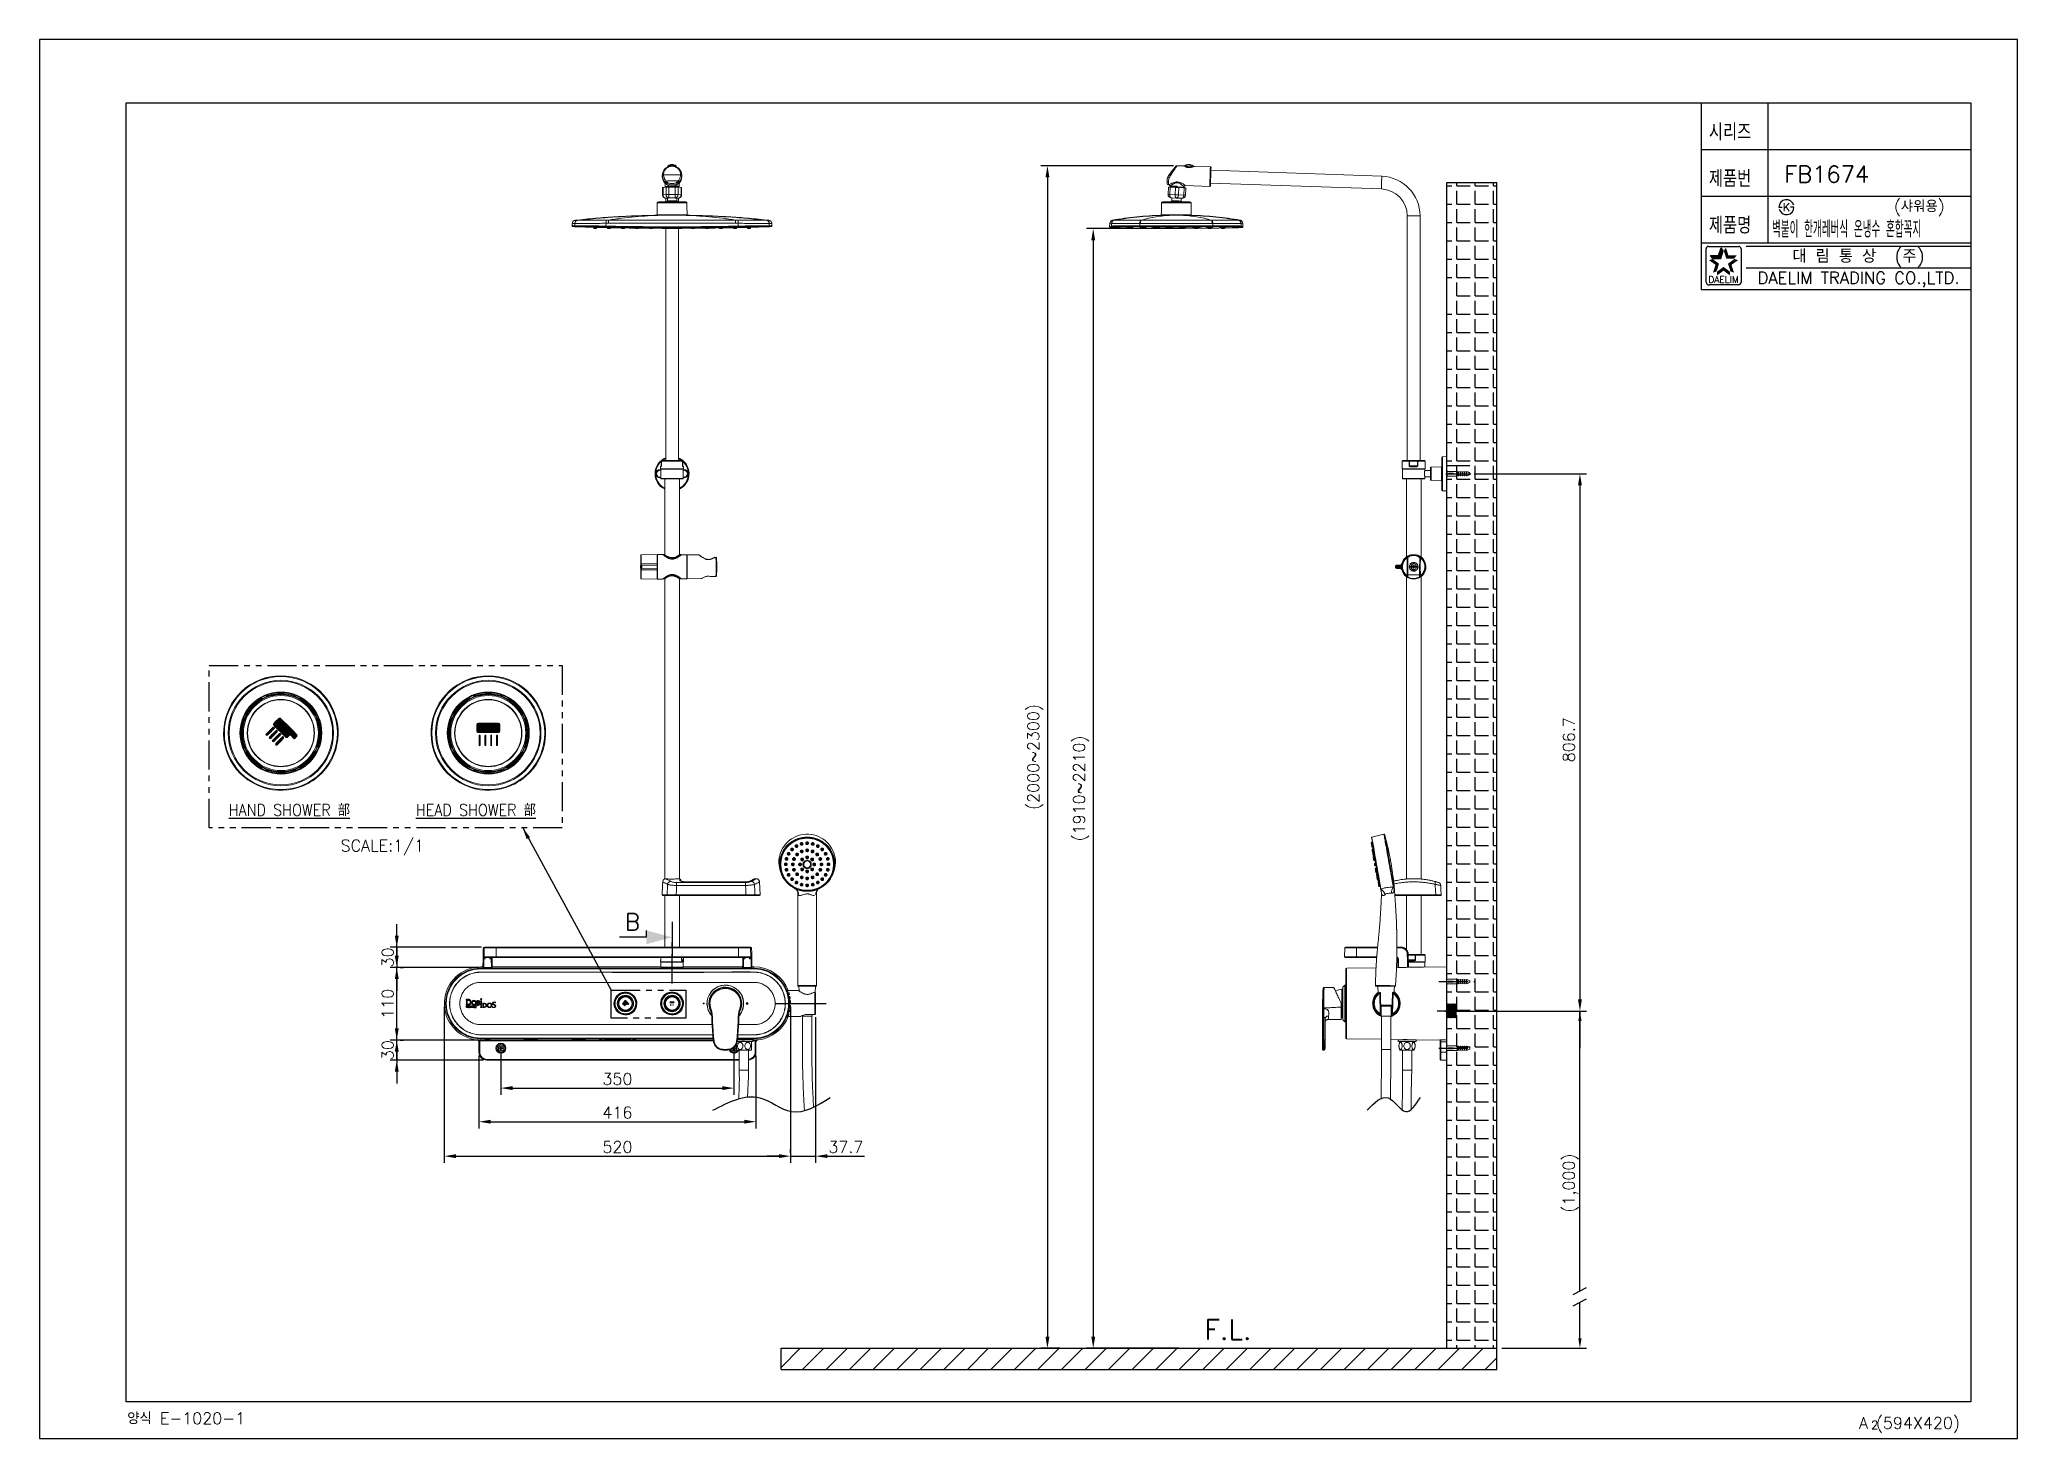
# Model space of a CAD drawing. Extents: x 3627 to 4221, y 1255 to 1675.
import ezdxf
from ezdxf.enums import TextEntityAlignment as Align

# ---------------------------------------------------------------- set-up
doc = ezdxf.new("R2010")
doc.units = 0
doc.header["$LTSCALE"] = 7
doc.header["$MEASUREMENT"] = 0
for name, pattern in [('CENTER', [2, 1.25, -0.25, 0.25, -0.25]), ('HIDDEN', [0.375, 0.25, -0.125]), ('PHANTOM', [2.5, 1.25, -0.25, 0.25, -0.25, 0.25, -0.25])]:
    doc.linetypes.add(name, pattern=pattern)
doc.layers.get('0').update_dxf_attribs({"color": 2, "linetype": 'CONTINUOUS'})
for name, color, linetype in [('D', 2, 'CONTINUOUS'), ('DWG', 7, 'CONTINUOUS'), ('HT', 3, 'CONTINUOUS'), ('TXT', 4, 'CONTINUOUS'), ('레이어 1', 7, 'CONTINUOUS')]:
    doc.layers.add(name, color=color, linetype=linetype)
doc.styles.add('GHS', font='romans', dxfattribs={"bigfont": 'ghs'})
doc.styles.add('ROMANS', font='romans')
doc.dimstyles.new('STANDARD$7', dxfattribs={"dimtxt": 3.5, "dimasz": 3, "dimexe": 1, "dimexo": 1, "dimgap": 1, "dimtad": 1, "dimdec": 4, "dimzin": 0, "dimdsep": 46, "dimtxsty": 'GHS', "dimcen": 1, "dimclrd": 256, "dimclre": 256, "dimclrt": 2, "dimadec": 4, "dimazin": 0, "dimtfac": 1, "dimtdec": 4, "dimtmove": 2, "dimatfit": 2, "dimfxl": 0, "dimtolj": 1, "dimtzin": 0, "dimlwd": -1, "dimlwe": -1, "dimarcsym": 0})

msp = doc.modelspace()

# ---------------------------------------------------------------- texts
at = {"color": 7, "style": 'GHS'}
msp.add_text('FB1674', height=5, dxfattribs=at).set_placement((4163.97, 1634.35), align=Align.MIDDLE)
at = {"style": 'GHS'}
msp.add_text('(샤워용)', height=3.5, dxfattribs=at).set_placement((4184.11, 1622.96))
at = {"style": 'GHS', "width": 0.5}
msp.add_text('벽붙이 한개레버식 온냉수 혼합꼭지', height=5, dxfattribs=at).set_placement((4147.52, 1615.34))
at = {"color": 7, "linetype": 'Continuous'}
for s, height, style, p in [('대 림 통 상  (주)', 4, 'GHS', (4173.49, 1609.47)), ('DAELIM TRADING CO.,LTD.', 3.6, 'ROMANS', (4173.49, 1602.7))]:
    msp.add_text(s, height=height, dxfattribs=dict(at, style=style)).set_placement(p, align=Align.MIDDLE)
at = {"color": 2, "linetype": 'Continuous', "style": 'ROMANS'}
msp.add_text('DAELIM', height=2, dxfattribs=at).set_placement((4132.96, 1601.71), align=Align.CENTER)
at = {"linetype": 'Continuous', "style": 'GHS'}
msp.add_text('SCALE:1/1', height=3.5, dxfattribs=at).set_placement((3717.64, 1431.02))
at = {"color": 7, "style": 'GHS'}
for s, height, p in [('양식 E-1020-1', 3.5, (3653.55, 1259.06)), ('A (594X420)', 3.5, (4173.63, 1257.67)), ('2', 2.5, (4177.27, 1257.6))]:
    msp.add_text(s, height=height, dxfattribs=at).set_placement(p)
at = {"insert": (4087.08, 1331.44), "char_height": 3.5, "attachment_point": 5, "rotation": 90, "style": 'GHS'}
msp.add_mtext('(1,000)', dxfattribs=at)
at = {"layer": 'D', "style": 'GHS', "width": 0.8}
for s, p in [('시리즈', (4128.57, 1644.5)), ('제품번', (4128.57, 1630.5)), ('제품명', (4128.57, 1616.5))]:
    msp.add_text(s, height=5, dxfattribs=at).set_placement(p)
at = {"layer": 'D', "style": 'GHS'}
msp.add_text('K', height=2.39, dxfattribs=at).set_placement((4151.86, 1624.46), align=Align.MIDDLE)
at = {"layer": 'D', "ltscale": 0.5, "style": 'GHS'}
msp.add_text('F.L.', height=6, dxfattribs=at).set_placement((3977.08, 1284.44))
at = {"layer": 'D', "char_height": 3.5, "attachment_point": 5, "rotation": 90, "style": 'GHS'}
for s, insert in [('\\A1;(2000~2300)', (3926.25, 1459.37)), ('\\A1;806.7', (4086.52, 1464.56)), ('\\A1;(1910~2210)', (3940, 1449.92)), ('\\A1;30', (3731.76, 1399.21)), ('\\A1;110', (3731.76, 1385.29)), ('\\A1;30', (3731.76, 1371.38))]:
    msp.add_mtext(s, dxfattribs=dict(at, insert=insert))
at = {"layer": 'D', "char_height": 3.5, "attachment_point": 5, "style": 'GHS'}
for s, insert in [('\\A1;350', (3800.78, 1362.71)), ('\\A1;416', (3800.78, 1352.62)), ('\\A1;520', (3800.78, 1342.28)), ('\\A1;37.7', (3869.4, 1342.28))]:
    msp.add_mtext(s, dxfattribs=dict(at, insert=insert))
at = {"layer": 'DWG', "style": 'GHS', "width": 0.9}
for s, p in [('%%UHAND SHOWER 部', (3684.03, 1441.7)), ('%%UHEAD SHOWER 部', (3740.25, 1441.7))]:
    msp.add_text(s, height=3.5, dxfattribs=at).set_placement(p)
at = {"layer": 'DWG', "color": 7, "linetype": 'Continuous', "style": 'GHS'}
msp.add_text('B', height=5, dxfattribs=at).set_placement((3803.06, 1407.35))

# ---------------------------------------------------------------- blocks, each defined once
blk = doc.blocks.new('A$C460A07DD')
at = {"color": 1}
blk.add_line((-0.19, 0), (4.47, 0), dxfattribs=at)
at = {"color": 7, "linetype": 'Continuous', "lineweight": 15}
for p, q in [((1.88, 0.44), (0, 0.44)), ((0.29, 0.09), (0.58, 0.09)), ((0.58, 0.06), (0.58, 0.09)), ((0.71, -0.02), (0.71, 0.02)), ((0.79, 0.03), (0.75, 0.03)), ((0.75, -0.02), (0.75, 0.03)), ((0.79, 0.06), (0.79, 0.09)), ((0.79, 0.09), (1.08, 0.09)), ((0.79, 0.03), (0.79, -0.02)), ((1.08, 0.06), (1.08, 0.09)), ((1.88, 0.44), (1.88, 0.42)), ((1.88, 0.42), (1.92, 0.42)), ((1.92, -0.42), (1.92, 0.42)), ((1.95, 0.4), (1.95, -0.4)), ((2.19, 0.22), (2.11, 0.22)), ((2.19, -0.36), (2.19, 0.36)), ((2.24, 0.4), (2.24, -0.4)), ((2.24, 0.4), (2.51, 0.28)), ((2.51, -0.28), (2.51, 0.28)), ((2.56, 0.24), (2.55, 0.26)), ((2.56, -0.36), (2.56, 0.36)), ((2.61, 0.4), (2.61, -0.4)), ((2.61, 0.4), (2.89, 0.28)), ((2.89, -0.28), (2.89, 0.28)), ((2.94, -0.36), (2.94, 0.36)), ((2.99, 0.4), (2.99, -0.4)), ((2.99, 0.4), (3.26, 0.28)), ((3.26, -0.28), (3.26, 0.28)), ((3.31, -0.36), (3.31, 0.36)), ((3.36, 0.4), (3.36, -0.4)), ((3.36, 0.4), (3.64, 0.28)), ((3.64, -0.28), (3.64, 0.28)), ((3.69, -0.36), (3.69, 0.36)), ((3.74, 0.4), (3.74, -0.4)), ((4.29, -0.15), (4.29, 0.15)), ((4.31, 0.09), (4.31, -0.09)), ((0, -0.44), (1.88, -0.44)), ((0.58, -0.09), (0.29, -0.09)), ((0.58, -0.09), (0.58, -0.06)), ((0.75, -0.02), (0.79, -0.02)), ((0.79, -0.09), (0.79, -0.06)), ((1.08, -0.09), (0.79, -0.09)), ((1.08, -0.09), (1.08, -0.06)), ((1.92, -0.42), (1.88, -0.42)), ((1.88, -0.42), (1.88, -0.44)), ((2.18, -0.22), (2.19, -0.22)), ((2.51, -0.28), (2.24, -0.4)), ((2.89, -0.28), (2.61, -0.4)), ((3.26, -0.28), (2.99, -0.4)), ((3.64, -0.28), (3.36, -0.4))]:
    blk.add_line(p, q, dxfattribs=at)
blk.add_line((0, 0.44), (0, -0.44))
at = {"color": 8, "linetype": 'Continuous', "lineweight": 15}
blk.add_line((2.12, 0.14), (2.12, 0.19), dxfattribs=at)
at = {"color": 7, "linetype": 'Continuous', "lineweight": 15}
for centre, radius, start, end in [((0.66, 0.33), 0.304, 263.4644, 270.2691), ((0.72, 0.2), 0.18, 267.0203, 279.0053), ((0.79, 0.03), 0.0375, 90, 180), ((0.61, 0.03), 0.179, 357.0075, 9.0446), ((1.16, 0.33), 0.304, 263.4644, 270.2691), ((0.66, -0.33), 0.304, 89.7309, 96.5356), ((0.72, -0.2), 0.18, 80.9947, 92.9797), ((0.79, -0.02), 0.0375, 180, 270), ((0.61, -0.03), 0.179, 350.9554, 2.9925), ((1.16, -0.33), 0.304, 89.7309, 96.5356)]:
    blk.add_arc(centre, radius, start, end, dxfattribs=at)
for points, knots in [([(0.29, 0.06), (0.34, 0.06), (0.42, 0.06), (0.52, 0.06), (0.57, 0.06), (0.58, 0.06), (0.58, 0.06)], [0, 0, 0, 0, 0.472067, 0.778735, 0.931401, 1, 1, 1, 1]), ([(0.62, 0.03), (0.62, 0.03), (0.62, 0.03), (0.6, 0.03), (0.54, 0.03), (0.46, 0.03), (0.37, 0.03), (0.31, 0.03), (0.29, 0.03)], [0, 0, 0, 0, 0.020848, 0.125544, 0.284114, 0.573057, 0.828417, 1, 1, 1, 1]), ([(0.58, 0.09), (0.58, 0.09), (0.59, 0.09), (0.61, 0.09), (0.63, 0.08), (0.65, 0.06), (0.66, 0.04), (0.66, 0.03), (0.66, 0.02)], [0, 0, 0, 0, 0.016892, 0.235372, 0.450772, 0.624179, 0.82807, 1, 1, 1, 1]), ([(0.62, 0.03), (0.62, 0.03), (0.62, 0.04), (0.62, 0.05), (0.61, 0.06), (0.6, 0.06), (0.59, 0.06), (0.58, 0.06)], [0, 0, 0, 0, 0.173018, 0.375117, 0.543599, 0.7526, 1, 1, 1, 1]), ([(0.62, -0.02), (0.62, -0.02), (0.62, 0), (0.62, 0.01), (0.62, 0.03)], [0, 0, 0, 0, 0.234311, 1, 1, 1, 1]), ([(0.66, 0.02), (0.66, 0.01), (0.66, 0), (0.66, -0.02), (0.66, -0.02)], [0, 0, 0, 0, 0.76562, 1, 1, 1, 1]), ([(0.71, 0.02), (0.71, 0.03), (0.71, 0.04), (0.72, 0.06), (0.74, 0.08), (0.76, 0.09), (0.78, 0.09), (0.79, 0.09)], [0, 0, 0, 0, 0.141948, 0.3524597, 0.5653594, 0.7808906, 1, 1, 1, 1]), ([(0.79, 0.06), (0.84, 0.06), (0.92, 0.06), (1.02, 0.06), (1.07, 0.06), (1.08, 0.06), (1.08, 0.06)], [0, 0, 0, 0, 0.472067, 0.778735, 0.931401, 1, 1, 1, 1]), ([(1.12, 0.03), (1.12, 0.03), (1.12, 0.03), (1.1, 0.03), (1.04, 0.03), (0.96, 0.03), (0.87, 0.03), (0.81, 0.03), (0.79, 0.03)], [0, 0, 0, 0, 0.0208478, 0.1255439, 0.284114, 0.5730569, 0.828417, 1, 1, 1, 1]), ([(1.08, 0.09), (1.08, 0.09), (1.09, 0.09), (1.11, 0.09), (1.13, 0.08), (1.15, 0.06), (1.16, 0.04), (1.16, 0.03), (1.16, 0.02)], [0, 0, 0, 0, 0.0168916, 0.2353719, 0.4507719, 0.6241792, 0.8280698, 1, 1, 1, 1]), ([(1.12, 0.03), (1.12, 0.03), (1.12, 0.04), (1.12, 0.05), (1.11, 0.06), (1.1, 0.06), (1.09, 0.06), (1.08, 0.06)], [0, 0, 0, 0, 0.173018, 0.375117, 0.543599, 0.7526, 1, 1, 1, 1]), ([(1.12, -0.02), (1.12, -0.02), (1.12, 0), (1.12, 0.01), (1.12, 0.03)], [0, 0, 0, 0, 0.2343115, 1, 1, 1, 1]), ([(1.16, 0.02), (1.16, 0.01), (1.16, 0), (1.16, -0.02), (1.16, -0.02)], [0, 0, 0, 0, 0.76562, 1, 1, 1, 1]), ([(1.92, 0.42), (1.92, 0.42), (1.93, 0.42), (1.93, 0.41), (1.94, 0.41), (1.95, 0.41), (1.95, 0.4)], [0, 0, 0, 0, 0.143051, 0.35299, 0.744782, 1, 1, 1, 1]), ([(1.95, 0.4), (1.98, 0.37), (2.04, 0.3), (2.09, 0.22), (2.12, 0.19)], [0, 0, 0, 0, 0.499794, 1, 1, 1, 1]), ([(2.06, 0.26), (2.06, 0.26), (2.07, 0.27), (2.07, 0.27), (2.07, 0.26), (2.08, 0.25), (2.08, 0.23), (2.09, 0.2), (2.09, 0.16), (2.09, 0.13), (2.1, 0.08), (2.1, 0.04), (2.11, -0.01), (2.11, -0.05), (2.12, -0.1), (2.12, -0.14), (2.12, -0.17), (2.13, -0.21), (2.13, -0.23), (2.14, -0.25), (2.14, -0.27), (2.15, -0.27), (2.15, -0.27), (2.15, -0.26), (2.15, -0.26)], [0, 0, 0, 0, 0.039201, 0.086432, 0.132392, 0.179677, 0.225688, 0.273031, 0.319056, 0.36642, 0.412399, 0.459718, 0.505671, 0.552967, 0.598876, 0.646118, 0.692028, 0.739263, 0.78522, 0.832503, 0.878484, 0.925794, 0.97182, 1, 1, 1, 1]), ([(2.14, -0.26), (2.14, -0.26), (2.13, -0.26), (2.13, -0.25), (2.13, -0.23), (2.12, -0.21), (2.12, -0.17), (2.11, -0.14), (2.11, -0.1), (2.11, -0.05), (2.1, -0.01), (2.1, 0.04), (2.09, 0.08), (2.09, 0.12), (2.09, 0.16), (2.08, 0.19), (2.08, 0.22), (2.07, 0.24), (2.07, 0.26), (2.06, 0.27), (2.06, 0.27), (2.06, 0.26), (2.06, 0.26)], [0, 0, 0, 0, 0.011735, 0.066651, 0.119992, 0.17488, 0.228165, 0.282998, 0.336284, 0.391123, 0.444465, 0.49936, 0.552735, 0.607655, 0.661083, 0.716056, 0.769466, 0.82442, 0.877766, 0.932655, 0.985938, 1, 1, 1, 1]), ([(2.15, -0.27), (2.15, -0.27), (2.15, -0.27), (2.15, -0.26), (2.14, -0.25), (2.14, -0.23), (2.13, -0.21), (2.13, -0.17), (2.13, -0.14), (2.12, -0.1), (2.12, -0.05), (2.11, -0.01), (2.11, 0.04), (2.1, 0.08), (2.1, 0.13), (2.1, 0.16), (2.09, 0.2), (2.09, 0.23), (2.08, 0.25), (2.08, 0.26), (2.07, 0.27), (2.07, 0.27), (2.07, 0.26), (2.07, 0.26)], [0, 0, 0, 0, 0.0408033, 0.0881608, 0.1368874, 0.1842164, 0.2329177, 0.2801968, 0.3288489, 0.3761235, 0.4247752, 0.4720993, 0.520801, 0.5681529, 0.6168769, 0.6642774, 0.7130502, 0.7604408, 0.8092019, 0.8565364, 0.9052405, 0.9525138, 1, 1, 1, 1]), ([(2.07, 0.26), (2.07, 0.26), (2.08, 0.27), (2.08, 0.27), (2.08, 0.26), (2.09, 0.25), (2.09, 0.22), (2.1, 0.2), (2.1, 0.16), (2.11, 0.13), (2.11, 0.08), (2.11, 0.04), (2.12, -0.01), (2.12, -0.05), (2.13, -0.09), (2.13, -0.13), (2.13, -0.17), (2.14, -0.2), (2.14, -0.23), (2.15, -0.25), (2.15, -0.26), (2.16, -0.27), (2.16, -0.26), (2.16, -0.26)], [0, 0, 0, 0, 0.024066, 0.073584, 0.121777, 0.171357, 0.219603, 0.269246, 0.317499, 0.367156, 0.415359, 0.464966, 0.513142, 0.562724, 0.610854, 0.660381, 0.708518, 0.758044, 0.806231, 0.855808, 0.904022, 0.953628, 1, 1, 1, 1]), ([(2.11, 0.21), (2.11, 0.22), (2.1, 0.24), (2.09, 0.25), (2.08, 0.26)], [0, 0, 0, 0, 0.499577, 1, 1, 1, 1]), ([(2.18, -0.22), (2.18, -0.22), (2.18, -0.22), (2.18, -0.21), (2.17, -0.2), (2.17, -0.18), (2.16, -0.15), (2.16, -0.12), (2.16, -0.09), (2.15, -0.06), (2.15, -0.02), (2.14, 0.02), (2.14, 0.05), (2.13, 0.09), (2.13, 0.12), (2.13, 0.15), (2.12, 0.18), (2.12, 0.2), (2.11, 0.21), (2.11, 0.21), (2.11, 0.21)], [0, 0, 0, 0, 0.039491, 0.097575, 0.154021, 0.212105, 0.268552, 0.326636, 0.383083, 0.441168, 0.497614, 0.555697, 0.612144, 0.670228, 0.726676, 0.78476, 0.841208, 0.899292, 0.95574, 1, 1, 1, 1]), ([(2.19, 0.22), (2.19, 0.22), (2.19, 0.21), (2.19, 0.2), (2.18, 0.19), (2.17, 0.18), (2.16, 0.17), (2.15, 0.17), (2.14, 0.18), (2.13, 0.18), (2.12, 0.19), (2.12, 0.19)], [0, 0, 0, 0, 0.009986, 0.180078, 0.359082, 0.48953, 0.599532, 0.709907, 0.812094, 0.920636, 1, 1, 1, 1]), ([(2.19, 0.36), (2.19, 0.36), (2.19, 0.37), (2.2, 0.38), (2.21, 0.39), (2.22, 0.4), (2.23, 0.4), (2.23, 0.4), (2.24, 0.4), (2.24, 0.4)], [0, 0, 0, 0, 0.183485, 0.373192, 0.554244, 0.72489, 0.820724, 0.983017, 1, 1, 1, 1]), ([(2.56, 0.32), (2.56, 0.31), (2.56, 0.31), (2.56, 0.3), (2.56, 0.29), (2.55, 0.29), (2.55, 0.28), (2.54, 0.28), (2.54, 0.28), (2.53, 0.28), (2.52, 0.27), (2.52, 0.28), (2.51, 0.28), (2.51, 0.28), (2.51, 0.28)], [0, 0, 0, 0, 0.096932, 0.19322, 0.292336, 0.387669, 0.486172, 0.574819, 0.666624, 0.74646, 0.828966, 0.903471, 0.980128, 1, 1, 1, 1]), ([(2.56, 0.36), (2.56, 0.36), (2.56, 0.37), (2.57, 0.38), (2.58, 0.39), (2.59, 0.4), (2.6, 0.4), (2.61, 0.4), (2.61, 0.4), (2.61, 0.4)], [0, 0, 0, 0, 0.183485, 0.373192, 0.554244, 0.72489, 0.820724, 0.983017, 1, 1, 1, 1]), ([(2.94, 0.32), (2.94, 0.31), (2.94, 0.31), (2.94, 0.3), (2.93, 0.29), (2.93, 0.29), (2.92, 0.28), (2.92, 0.28), (2.91, 0.28), (2.9, 0.28), (2.9, 0.27), (2.89, 0.28), (2.89, 0.28), (2.89, 0.28), (2.89, 0.28)], [0, 0, 0, 0, 0.096932, 0.19322, 0.292336, 0.387669, 0.486172, 0.574819, 0.666624, 0.74646, 0.828966, 0.903471, 0.980128, 1, 1, 1, 1]), ([(2.94, 0.36), (2.94, 0.36), (2.94, 0.37), (2.95, 0.38), (2.96, 0.39), (2.97, 0.4), (2.98, 0.4), (2.98, 0.4), (2.99, 0.4), (2.99, 0.4)], [0, 0, 0, 0, 0.1834852, 0.3731921, 0.5542445, 0.7248902, 0.8207235, 0.9830171, 1, 1, 1, 1]), ([(3.31, 0.32), (3.31, 0.31), (3.31, 0.31), (3.31, 0.3), (3.31, 0.29), (3.3, 0.29), (3.3, 0.28), (3.29, 0.28), (3.29, 0.28), (3.28, 0.28), (3.27, 0.27), (3.27, 0.28), (3.26, 0.28), (3.26, 0.28), (3.26, 0.28)], [0, 0, 0, 0, 0.096932, 0.19322, 0.292336, 0.387669, 0.486172, 0.574819, 0.666624, 0.74646, 0.828966, 0.903471, 0.980128, 1, 1, 1, 1]), ([(3.31, 0.36), (3.31, 0.36), (3.31, 0.37), (3.32, 0.38), (3.33, 0.39), (3.34, 0.4), (3.35, 0.4), (3.36, 0.4), (3.36, 0.4), (3.36, 0.4)], [0, 0, 0, 0, 0.183485, 0.373192, 0.554244, 0.72489, 0.820724, 0.983017, 1, 1, 1, 1]), ([(3.69, 0.32), (3.69, 0.31), (3.69, 0.31), (3.69, 0.3), (3.68, 0.29), (3.68, 0.29), (3.67, 0.28), (3.67, 0.28), (3.66, 0.28), (3.65, 0.28), (3.65, 0.27), (3.64, 0.28), (3.64, 0.28), (3.64, 0.28), (3.64, 0.28)], [0, 0, 0, 0, 0.096932, 0.19322, 0.292336, 0.387669, 0.486172, 0.574819, 0.666624, 0.74646, 0.828966, 0.903471, 0.980128, 1, 1, 1, 1]), ([(3.69, 0.36), (3.69, 0.36), (3.69, 0.37), (3.7, 0.38), (3.71, 0.39), (3.72, 0.4), (3.73, 0.4), (3.73, 0.4), (3.74, 0.4), (3.74, 0.4)], [0, 0, 0, 0, 0.183485, 0.373192, 0.554244, 0.72489, 0.820724, 0.983017, 1, 1, 1, 1]), ([(3.74, 0.4), (3.84, 0.35), (3.98, 0.29), (4.17, 0.21), (4.25, 0.17), (4.29, 0.15)], [0, 0, 0, 0, 0.551031, 0.775407, 1, 1, 1, 1]), ([(4.29, 0.15), (4.29, 0.14), (4.29, 0.14), (4.3, 0.14), (4.3, 0.13), (4.31, 0.12), (4.31, 0.1), (4.31, 0.09)], [0, 0, 0, 0, 0.025596, 0.19508, 0.24725, 0.564914, 1, 1, 1, 1]), ([(0.29, -0.02), (0.31, -0.02), (0.34, -0.02), (0.4, -0.02), (0.45, -0.02), (0.51, -0.02), (0.55, -0.02), (0.58, -0.02), (0.6, -0.02), (0.61, -0.02), (0.62, -0.02), (0.62, -0.02)], [0, 0, 0, 0, 0.141966, 0.284813, 0.431162, 0.579242, 0.719376, 0.79503, 0.872103, 0.96403, 1, 1, 1, 1]), ([(0.58, -0.06), (0.58, -0.06), (0.57, -0.06), (0.53, -0.06), (0.44, -0.06), (0.36, -0.06), (0.29, -0.06)], [0, 0, 0, 0, 0.070858, 0.217958, 0.3643, 1, 1, 1, 1]), ([(0.58, -0.06), (0.58, -0.06), (0.59, -0.06), (0.59, -0.06), (0.6, -0.06), (0.61, -0.05), (0.61, -0.05), (0.62, -0.04), (0.62, -0.03), (0.62, -0.02)], [0, 0, 0, 0, 0.027434, 0.231118, 0.301702, 0.519144, 0.581325, 0.782015, 1, 1, 1, 1]), ([(0.66, -0.02), (0.66, -0.02), (0.66, -0.03), (0.65, -0.05), (0.64, -0.06), (0.63, -0.08), (0.62, -0.09), (0.6, -0.09), (0.59, -0.09), (0.58, -0.09)], [0, 0, 0, 0, 0.017433, 0.217197, 0.420691, 0.484656, 0.709597, 0.851863, 1, 1, 1, 1]), ([(0.79, -0.09), (0.78, -0.09), (0.77, -0.09), (0.75, -0.08), (0.73, -0.07), (0.72, -0.05), (0.71, -0.03), (0.71, -0.02)], [0, 0, 0, 0, 0.145418, 0.368001, 0.585083, 0.794333, 1, 1, 1, 1]), ([(0.79, -0.02), (0.81, -0.02), (0.84, -0.02), (0.9, -0.02), (0.95, -0.02), (1.01, -0.02), (1.05, -0.02), (1.08, -0.02), (1.1, -0.02), (1.11, -0.02), (1.12, -0.02), (1.12, -0.02)], [0, 0, 0, 0, 0.141966, 0.284813, 0.431162, 0.579242, 0.719376, 0.79503, 0.872103, 0.96403, 1, 1, 1, 1]), ([(1.08, -0.06), (1.08, -0.06), (1.07, -0.06), (1.03, -0.06), (0.94, -0.06), (0.86, -0.06), (0.79, -0.06)], [0, 0, 0, 0, 0.070858, 0.217958, 0.3643, 1, 1, 1, 1]), ([(1.08, -0.06), (1.08, -0.06), (1.09, -0.06), (1.09, -0.06), (1.1, -0.06), (1.11, -0.05), (1.11, -0.05), (1.12, -0.04), (1.12, -0.03), (1.12, -0.02)], [0, 0, 0, 0, 0.027434, 0.231118, 0.301702, 0.519144, 0.581325, 0.782015, 1, 1, 1, 1]), ([(1.16, -0.02), (1.16, -0.02), (1.16, -0.03), (1.15, -0.05), (1.14, -0.06), (1.13, -0.08), (1.12, -0.09), (1.1, -0.09), (1.09, -0.09), (1.08, -0.09)], [0, 0, 0, 0, 0.017433, 0.217197, 0.420691, 0.484656, 0.709597, 0.851863, 1, 1, 1, 1]), ([(1.95, -0.4), (1.95, -0.41), (1.94, -0.41), (1.93, -0.42), (1.92, -0.42), (1.92, -0.42)], [0, 0, 0, 0, 0.216514, 0.625663, 1, 1, 1, 1]), ([(2.12, -0.19), (2.11, -0.2), (2.08, -0.25), (2.02, -0.32), (1.97, -0.38), (1.95, -0.4)], [0, 0, 0, 0, 0.226016, 0.612911, 1, 1, 1, 1]), ([(2.11, -0.21), (2.11, -0.22), (2.12, -0.24), (2.13, -0.25), (2.14, -0.26)], [0, 0, 0, 0, 0.499592, 1, 1, 1, 1]), ([(2.16, -0.26), (2.16, -0.26), (2.17, -0.24), (2.18, -0.23), (2.19, -0.22)], [0, 0, 0, 0, 0.542336, 1, 1, 1, 1]), ([(2.17, -0.18), (2.17, -0.18), (2.17, -0.18), (2.18, -0.19), (2.19, -0.2), (2.19, -0.21), (2.19, -0.22)], [0, 0, 0, 0, 0.017884, 0.336221, 0.652877, 1, 1, 1, 1]), ([(2.24, -0.4), (2.24, -0.4), (2.23, -0.4), (2.22, -0.4), (2.2, -0.39), (2.2, -0.38), (2.19, -0.37), (2.19, -0.36), (2.19, -0.36), (2.19, -0.36)], [0, 0, 0, 0, 0.152598, 0.314169, 0.474335, 0.638043, 0.809184, 0.989744, 1, 1, 1, 1]), ([(2.51, -0.28), (2.51, -0.28), (2.52, -0.28), (2.52, -0.28), (2.53, -0.27), (2.53, -0.28), (2.54, -0.28), (2.54, -0.28), (2.55, -0.28), (2.55, -0.29), (2.56, -0.29), (2.56, -0.3), (2.56, -0.31), (2.56, -0.31), (2.56, -0.32), (2.56, -0.32)], [0, 0, 0, 0, 0.0456891, 0.125421, 0.2078148, 0.2822779, 0.3588875, 0.4274351, 0.5132092, 0.6016315, 0.6873457, 0.7752357, 0.8670277, 0.9612337, 1, 1, 1, 1]), ([(2.61, -0.4), (2.61, -0.4), (2.6, -0.4), (2.59, -0.4), (2.58, -0.39), (2.57, -0.38), (2.56, -0.37), (2.56, -0.36), (2.56, -0.36), (2.56, -0.36)], [0, 0, 0, 0, 0.152598, 0.314169, 0.474335, 0.638043, 0.809184, 0.989744, 1, 1, 1, 1]), ([(2.89, -0.28), (2.89, -0.28), (2.89, -0.28), (2.9, -0.28), (2.9, -0.27), (2.91, -0.28), (2.91, -0.28), (2.92, -0.28), (2.92, -0.28), (2.93, -0.29), (2.93, -0.29), (2.93, -0.3), (2.94, -0.31), (2.94, -0.31), (2.94, -0.32), (2.94, -0.32)], [0, 0, 0, 0, 0.045689, 0.125421, 0.207815, 0.282278, 0.358888, 0.427435, 0.513209, 0.601632, 0.687346, 0.775236, 0.867028, 0.961234, 1, 1, 1, 1]), ([(2.99, -0.4), (2.99, -0.4), (2.98, -0.4), (2.97, -0.4), (2.95, -0.39), (2.95, -0.38), (2.94, -0.37), (2.94, -0.36), (2.94, -0.36), (2.94, -0.36)], [0, 0, 0, 0, 0.152598, 0.314169, 0.474335, 0.638043, 0.809184, 0.989744, 1, 1, 1, 1]), ([(3.26, -0.28), (3.26, -0.28), (3.27, -0.28), (3.27, -0.28), (3.28, -0.27), (3.28, -0.28), (3.29, -0.28), (3.29, -0.28), (3.3, -0.28), (3.3, -0.29), (3.31, -0.29), (3.31, -0.3), (3.31, -0.31), (3.31, -0.31), (3.31, -0.32), (3.31, -0.32)], [0, 0, 0, 0, 0.045689, 0.125421, 0.207815, 0.282278, 0.358888, 0.427435, 0.513209, 0.601632, 0.687346, 0.775236, 0.867028, 0.961234, 1, 1, 1, 1]), ([(3.36, -0.4), (3.36, -0.4), (3.35, -0.4), (3.34, -0.4), (3.33, -0.39), (3.32, -0.38), (3.31, -0.37), (3.31, -0.36), (3.31, -0.36), (3.31, -0.36)], [0, 0, 0, 0, 0.152598, 0.314169, 0.474335, 0.638043, 0.809184, 0.989744, 1, 1, 1, 1]), ([(3.64, -0.28), (3.64, -0.28), (3.64, -0.28), (3.65, -0.28), (3.65, -0.27), (3.66, -0.28), (3.66, -0.28), (3.67, -0.28), (3.67, -0.28), (3.68, -0.29), (3.68, -0.29), (3.68, -0.3), (3.69, -0.31), (3.69, -0.31), (3.69, -0.32), (3.69, -0.32)], [0, 0, 0, 0, 0.045689, 0.125421, 0.207815, 0.282278, 0.358888, 0.427435, 0.513209, 0.601632, 0.687346, 0.775236, 0.867028, 0.961234, 1, 1, 1, 1]), ([(3.74, -0.4), (3.74, -0.4), (3.73, -0.4), (3.72, -0.4), (3.7, -0.39), (3.7, -0.38), (3.69, -0.37), (3.69, -0.36), (3.69, -0.36), (3.69, -0.36)], [0, 0, 0, 0, 0.152598, 0.314169, 0.474335, 0.638043, 0.809184, 0.989744, 1, 1, 1, 1]), ([(4.29, -0.15), (4.28, -0.15), (4.22, -0.18), (4.13, -0.23), (3.95, -0.3), (3.83, -0.36), (3.74, -0.4)], [0, 0, 0, 0, 0.070182, 0.302337, 0.534727, 1, 1, 1, 1]), ([(4.31, -0.09), (4.31, -0.1), (4.31, -0.11), (4.31, -0.12), (4.3, -0.14), (4.29, -0.14), (4.29, -0.14), (4.29, -0.15)], [0, 0, 0, 0, 0.176979, 0.522801, 0.753282, 0.949342, 1, 1, 1, 1])]:
    blk.add_open_spline(points, degree=3, knots=knots, dxfattribs=at)
blk = doc.blocks.new('BORDER')
for p, q in [((1, 1), (0, 1)), ((0, 1), (0, 0)), ((1, 0), (1, 1)), ((0, 0), (1, 0))]:
    blk.add_line(p, q)

# ---------------------------------------------------------------- hatches: boundary and pattern name
at = {"layer": 'HT', "ltscale": 0.5}
h = msp.add_hatch(dxfattribs=at)
h.set_pattern_fill('ANSI31', color=256, scale=40, style=0)
h.set_pattern_definition([(45, (4024.7524, 2023.668), (-3.535534, 3.535534), [])])
h.paths.add_polyline_path([(4064.91, 1275.45), (4064.91, 1281.85), (3849.91, 1281.85), (3849.91, 1275.45)])
at = {"layer": '레이어 1'}
h = msp.add_hatch(color=2, dxfattribs=at)
h.dxf.hatch_style = 2
edge = h.paths.add_edge_path()
edge.add_spline(control_points=[(3697.64, 1467.89), (3697.77, 1468.01), (3697.77, 1468.14), (3697.64, 1468.26), (3697.64, 1468.26), (3697.61, 1468.29), (3697.61, 1468.29), (3697.48, 1468.39), (3697.39, 1468.35), (3697.26, 1468.26), (3696.61, 1467.6), (3695.95, 1466.95), (3695.29, 1466.26), (3695.17, 1466.13), (3695.17, 1466.04), (3695.29, 1465.91), (3695.45, 1465.76), (3695.54, 1465.76), (3695.67, 1465.91), (3696.33, 1466.54), (3696.95, 1467.2), (3697.61, 1467.82), (3697.61, 1467.85), (3697.64, 1467.85), (3697.64, 1467.89)], knot_values=[0, 0, 0, 0, 1, 1, 1, 2, 2, 2, 3, 3, 3, 4, 4, 4, 5, 5, 5, 6, 6, 6, 7, 7, 7, 8, 8, 8, 8], degree=3, periodic=0)
h = msp.add_hatch(color=2, dxfattribs=at)
h.dxf.hatch_style = 2
edge = h.paths.add_edge_path()
edge.add_spline(control_points=[(3698.39, 1466.73), (3698.45, 1466.79), (3698.55, 1466.85), (3698.61, 1466.95), (3698.74, 1467.07), (3698.74, 1467.17), (3698.61, 1467.29), (3698.52, 1467.38), (3698.45, 1467.42), (3698.39, 1467.38), (3698.33, 1467.38), (3698.3, 1467.35), (3698.23, 1467.29), (3698.02, 1467.1), (3697.8, 1466.88), (3697.61, 1466.66), (3697.14, 1466.23), (3696.7, 1465.76), (3696.26, 1465.32), (3696.14, 1465.19), (3696.14, 1465.07), (3696.26, 1464.94), (3696.39, 1464.82), (3696.51, 1464.82), (3696.64, 1464.94), (3696.95, 1465.29), (3697.26, 1465.6), (3697.61, 1465.91), (3697.86, 1466.2), (3698.14, 1466.45), (3698.39, 1466.73)], knot_values=[0, 0, 0, 0, 1, 1, 1, 2, 2, 2, 3, 3, 3, 4, 4, 4, 5, 5, 5, 6, 6, 6, 7, 7, 7, 8, 8, 8, 9, 9, 9, 10, 10, 10, 10], degree=3, periodic=0)
h = msp.add_hatch(color=2, dxfattribs=at)
h.dxf.hatch_style = 2
edge = h.paths.add_edge_path()
edge.add_spline(control_points=[(3704.54, 1466.05), (3704.36, 1466.2), (3703.66, 1466.91), (3703.66, 1466.91), (3703.66, 1466.91), (3703.66, 1466.9), (3703.66, 1466.9), (3702.35, 1468.24), (3701.01, 1469.55), (3699.67, 1470.86), (3699.58, 1470.98), (3699.46, 1471.05), (3699.36, 1471.05), (3699.2, 1471.08), (3699.08, 1471.01), (3698.95, 1470.86), (3698.77, 1470.67), (3698.58, 1470.48), (3698.39, 1470.29), (3698.14, 1470.04), (3697.89, 1469.79), (3697.64, 1469.54), (3697.64, 1469.54), (3697.61, 1469.51), (3697.61, 1469.51), (3697.39, 1469.29), (3697.42, 1469.01), (3697.64, 1468.82), (3697.64, 1468.79), (3697.64, 1468.82), (3697.64, 1468.82), (3697.89, 1468.57), (3698.14, 1468.32), (3698.39, 1468.07), (3698.7, 1467.76), (3699.02, 1467.45), (3699.36, 1467.13), (3699.92, 1466.57), (3700.49, 1465.98), (3701.08, 1465.41), (3701.33, 1465.16), (3701.55, 1465.16), (3701.83, 1465.41), (3701.96, 1465.54), (3702.08, 1465.66), (3702.21, 1465.79), (3702.4, 1465.98), (3702.55, 1465.98), (3702.74, 1465.82), (3702.82, 1465.73), (3702.91, 1465.65), (3702.99, 1465.56), (3702.99, 1465.56), (3702.99, 1465.56), (3702.99, 1465.56), (3702.99, 1465.56), (3703.14, 1465.41), (3703.14, 1465.41), (3703.3, 1465.25), (3703.46, 1465.1), (3703.62, 1464.94), (3703.62, 1464.94), (3703.75, 1464.76), (3703.92, 1464.94), (3704.09, 1465.13), (3704.6, 1465.72), (3704.6, 1465.72), (3704.6, 1465.72), (3704.72, 1465.9), (3704.54, 1466.05)], knot_values=[0, 0, 0, 0, 1, 1, 1, 2, 2, 2, 3, 3, 3, 4, 4, 4, 5, 5, 5, 6, 6, 6, 7, 7, 7, 8, 8, 8, 9, 9, 9, 10, 10, 10, 11, 11, 11, 12, 12, 12, 13, 13, 13, 14, 14, 14, 15, 15, 15, 16, 16, 16, 17, 17, 17, 18, 18, 18, 19, 19, 19, 20, 20, 20, 21, 21, 21, 22, 22, 22, 23, 23, 23, 23], degree=3, periodic=0)
h = msp.add_hatch(color=2, dxfattribs=at)
h.dxf.hatch_style = 2
edge = h.paths.add_edge_path()
edge.add_spline(control_points=[(3764.6, 1462.62), (3764.6, 1462.62), (3764.6, 1462.62), (3764.6, 1462.62), (3764.8, 1462.62), (3764.9, 1462.68), (3764.9, 1462.88), (3764.9, 1463.87), (3764.9, 1464.82), (3764.9, 1465.81), (3764.9, 1466.01), (3764.8, 1466.08), (3764.6, 1466.08), (3764.6, 1466.08), (3764.6, 1466.08), (3764.6, 1466.08), (3764.6, 1466.08), (3764.6, 1462.62), (3764.6, 1462.62), (3764.6, 1462.62), (3764.6, 1462.62), (3764.6, 1462.62)], knot_values=[0, 0, 0, 0, 1, 1, 1, 2, 2, 2, 3, 3, 3, 4, 4, 4, 5, 5, 5, 6, 6, 6, 7, 7, 7, 7], degree=3, periodic=0)
edge = h.paths.add_edge_path()
edge.add_spline(control_points=[(3764.6, 1466.6), (3764.74, 1466.6), (3764.9, 1466.6), (3765.03, 1466.6), (3765.43, 1466.6), (3765.59, 1466.73), (3765.59, 1467.13), (3765.59, 1467.79), (3765.59, 1468.45), (3765.59, 1469.07), (3765.59, 1469.47), (3765.43, 1469.64), (3765.03, 1469.64), (3764.9, 1469.64), (3764.74, 1469.64), (3764.6, 1469.64), (3764.6, 1469.64), (3764.6, 1466.6), (3764.6, 1466.6)], knot_values=[0, 0, 0, 0, 1, 1, 1, 2, 2, 2, 3, 3, 3, 4, 4, 4, 5, 5, 5, 6, 6, 6, 6], degree=3, periodic=0)
edge = h.paths.add_edge_path()
edge.add_spline(control_points=[(3764.6, 1469.64), (3764.6, 1469.64), (3764.6, 1466.6), (3764.6, 1466.6), (3764.01, 1466.6), (3763.45, 1466.6), (3762.86, 1466.6), (3762.86, 1466.6), (3762.86, 1469.64), (3762.86, 1469.64), (3763.45, 1469.64), (3764.01, 1469.64), (3764.6, 1469.64), (3764.6, 1469.64), (3764.6, 1469.64), (3764.6, 1469.64)], knot_values=[0, 0, 0, 0, 1, 1, 1, 2, 2, 2, 3, 3, 3, 4, 4, 4, 5, 5, 5, 5], degree=3, periodic=0)
edge = h.paths.add_edge_path()
edge.add_spline(control_points=[(3764.6, 1466.08), (3764.6, 1466.08), (3764.6, 1462.62), (3764.6, 1462.62), (3764.41, 1462.62), (3764.34, 1462.68), (3764.34, 1462.88), (3764.34, 1463.87), (3764.34, 1464.82), (3764.34, 1465.81), (3764.34, 1466.01), (3764.41, 1466.08), (3764.6, 1466.08), (3764.6, 1466.08), (3764.6, 1466.08), (3764.6, 1466.08)], knot_values=[0, 0, 0, 0, 1, 1, 1, 2, 2, 2, 3, 3, 3, 4, 4, 4, 5, 5, 5, 5], degree=3, periodic=0)
edge = h.paths.add_edge_path()
edge.add_spline(control_points=[(3762.86, 1462.62), (3762.86, 1462.62), (3762.86, 1466.08), (3762.86, 1466.08), (3762.86, 1466.08), (3762.86, 1466.08), (3762.86, 1466.08), (3763.06, 1466.08), (3763.15, 1466.01), (3763.15, 1465.81), (3763.15, 1464.82), (3763.15, 1463.87), (3763.15, 1462.88), (3763.15, 1462.68), (3763.06, 1462.62), (3762.86, 1462.62), (3762.86, 1462.62), (3762.86, 1462.62), (3762.86, 1462.62)], knot_values=[0, 0, 0, 0, 1, 1, 1, 2, 2, 2, 3, 3, 3, 4, 4, 4, 5, 5, 5, 6, 6, 6, 6], degree=3, periodic=0)
edge = h.paths.add_edge_path()
edge.add_spline(control_points=[(3762.86, 1469.64), (3762.86, 1469.64), (3762.86, 1466.6), (3762.86, 1466.6), (3762.3, 1466.6), (3761.7, 1466.6), (3761.11, 1466.6), (3761.11, 1466.6), (3761.11, 1469.64), (3761.11, 1469.64), (3761.7, 1469.64), (3762.3, 1469.64), (3762.86, 1469.64), (3762.86, 1469.64), (3762.86, 1469.64), (3762.86, 1469.64)], knot_values=[0, 0, 0, 0, 1, 1, 1, 2, 2, 2, 3, 3, 3, 4, 4, 4, 5, 5, 5, 5], degree=3, periodic=0)
edge = h.paths.add_edge_path()
edge.add_spline(control_points=[(3762.86, 1466.08), (3762.86, 1466.08), (3762.86, 1462.62), (3762.86, 1462.62), (3762.66, 1462.62), (3762.59, 1462.68), (3762.59, 1462.88), (3762.59, 1463.87), (3762.59, 1464.82), (3762.59, 1465.81), (3762.59, 1466.01), (3762.66, 1466.08), (3762.86, 1466.08), (3762.86, 1466.08), (3762.86, 1466.08), (3762.86, 1466.08)], knot_values=[0, 0, 0, 0, 1, 1, 1, 2, 2, 2, 3, 3, 3, 4, 4, 4, 5, 5, 5, 5], degree=3, periodic=0)
edge = h.paths.add_edge_path()
edge.add_spline(control_points=[(3761.11, 1462.62), (3761.11, 1462.62), (3761.11, 1466.08), (3761.11, 1466.08), (3761.31, 1466.08), (3761.41, 1466.01), (3761.41, 1465.81), (3761.41, 1464.82), (3761.41, 1463.87), (3761.41, 1462.88), (3761.41, 1462.68), (3761.31, 1462.62), (3761.11, 1462.62)], knot_values=[0, 0, 0, 0, 1, 1, 1, 2, 2, 2, 3, 3, 3, 4, 4, 4, 4], degree=3, periodic=0)
edge = h.paths.add_edge_path()
edge.add_spline(control_points=[(3759.36, 1462.62), (3759.56, 1462.62), (3759.66, 1462.68), (3759.66, 1462.88), (3759.66, 1463.87), (3759.66, 1464.82), (3759.66, 1465.81), (3759.66, 1466.01), (3759.56, 1466.08), (3759.36, 1466.08), (3759.36, 1466.08), (3759.36, 1462.62), (3759.36, 1462.62), (3759.36, 1462.62), (3759.36, 1462.62), (3759.36, 1462.62)], knot_values=[0, 0, 0, 0, 1, 1, 1, 2, 2, 2, 3, 3, 3, 4, 4, 4, 5, 5, 5, 5], degree=3, periodic=0)
edge = h.paths.add_edge_path()
edge.add_spline(control_points=[(3761.11, 1469.64), (3761.11, 1469.64), (3761.11, 1466.6), (3761.11, 1466.6), (3760.55, 1466.6), (3759.96, 1466.6), (3759.36, 1466.6), (3759.36, 1466.6), (3759.36, 1469.64), (3759.36, 1469.64), (3759.96, 1469.64), (3760.55, 1469.64), (3761.11, 1469.64), (3761.11, 1469.64), (3761.11, 1469.64), (3761.11, 1469.64)], knot_values=[0, 0, 0, 0, 1, 1, 1, 2, 2, 2, 3, 3, 3, 4, 4, 4, 5, 5, 5, 5], degree=3, periodic=0)
edge = h.paths.add_edge_path()
edge.add_spline(control_points=[(3761.11, 1466.08), (3761.11, 1466.08), (3761.11, 1462.62), (3761.11, 1462.62), (3760.91, 1462.62), (3760.85, 1462.68), (3760.85, 1462.88), (3760.85, 1463.87), (3760.85, 1464.82), (3760.85, 1465.81), (3760.85, 1466.01), (3760.91, 1466.08), (3761.11, 1466.08), (3761.11, 1466.08), (3761.11, 1466.08), (3761.11, 1466.08)], knot_values=[0, 0, 0, 0, 1, 1, 1, 2, 2, 2, 3, 3, 3, 4, 4, 4, 5, 5, 5, 5], degree=3, periodic=0)
edge = h.paths.add_edge_path()
edge.add_spline(control_points=[(3759.1, 1465.81), (3759.1, 1464.82), (3759.1, 1463.87), (3759.1, 1462.88), (3759.1, 1462.68), (3759.17, 1462.62), (3759.36, 1462.62), (3759.36, 1462.62), (3759.36, 1466.08), (3759.36, 1466.08), (3759.17, 1466.08), (3759.1, 1466.01), (3759.1, 1465.81), (3759.1, 1465.81), (3759.1, 1465.81), (3759.1, 1465.81)], knot_values=[0, 0, 0, 0, 1, 1, 1, 2, 2, 2, 3, 3, 3, 4, 4, 4, 5, 5, 5, 5], degree=3, periodic=0)
edge = h.paths.add_edge_path()
edge.add_spline(control_points=[(3759.36, 1469.64), (3759.23, 1469.64), (3759.1, 1469.64), (3758.94, 1469.64), (3758.57, 1469.64), (3758.41, 1469.47), (3758.41, 1469.07), (3758.41, 1468.45), (3758.41, 1467.79), (3758.41, 1467.13), (3758.41, 1466.73), (3758.57, 1466.6), (3758.94, 1466.6), (3759.1, 1466.6), (3759.23, 1466.6), (3759.36, 1466.6), (3759.36, 1466.6), (3759.36, 1469.64), (3759.36, 1469.64)], knot_values=[0, 0, 0, 0, 1, 1, 1, 2, 2, 2, 3, 3, 3, 4, 4, 4, 5, 5, 5, 6, 6, 6, 6], degree=3, periodic=0)
h = msp.add_hatch(color=2, dxfattribs=at)
h.dxf.hatch_style = 2
edge = h.paths.add_edge_path()
edge.add_spline(control_points=[(3699.36, 1465.76), (3699.42, 1465.85), (3699.49, 1465.91), (3699.55, 1465.98), (3699.71, 1466.1), (3699.71, 1466.23), (3699.55, 1466.35), (3699.49, 1466.41), (3699.42, 1466.45), (3699.36, 1466.45), (3699.3, 1466.45), (3699.24, 1466.41), (3699.2, 1466.35), (3698.92, 1466.07), (3698.67, 1465.82), (3698.39, 1465.54), (3698.14, 1465.29), (3697.86, 1465.01), (3697.61, 1464.76), (3697.48, 1464.63), (3697.36, 1464.51), (3697.23, 1464.38), (3697.11, 1464.22), (3697.11, 1464.13), (3697.23, 1464), (3697.36, 1463.88), (3697.45, 1463.88), (3697.61, 1464), (3697.86, 1464.26), (3698.14, 1464.54), (3698.39, 1464.82), (3698.7, 1465.13), (3699.02, 1465.44), (3699.36, 1465.76)], knot_values=[0, 0, 0, 0, 1, 1, 1, 2, 2, 2, 3, 3, 3, 4, 4, 4, 5, 5, 5, 6, 6, 6, 7, 7, 7, 8, 8, 8, 9, 9, 9, 10, 10, 10, 11, 11, 11, 11], degree=3, periodic=0)
h = msp.add_hatch(color=2, dxfattribs=at)
h.dxf.hatch_style = 2
edge = h.paths.add_edge_path()
edge.add_spline(control_points=[(3700.14, 1465.41), (3699.89, 1465.13), (3699.61, 1464.85), (3699.36, 1464.6), (3699.02, 1464.29), (3698.7, 1463.94), (3698.39, 1463.63), (3698.33, 1463.57), (3698.27, 1463.5), (3698.17, 1463.41), (3698.05, 1463.29), (3698.05, 1463.19), (3698.17, 1463.03), (3698.27, 1462.97), (3698.33, 1462.94), (3698.39, 1462.94), (3698.45, 1462.97), (3698.48, 1463), (3698.55, 1463.03), (3698.83, 1463.32), (3699.08, 1463.6), (3699.36, 1463.85), (3699.74, 1464.26), (3700.14, 1464.63), (3700.52, 1465.04), (3700.64, 1465.16), (3700.64, 1465.26), (3700.52, 1465.41), (3700.39, 1465.54), (3700.27, 1465.54), (3700.14, 1465.41)], knot_values=[0, 0, 0, 0, 1, 1, 1, 2, 2, 2, 3, 3, 3, 4, 4, 4, 5, 5, 5, 6, 6, 6, 7, 7, 7, 8, 8, 8, 9, 9, 9, 10, 10, 10, 10], degree=3, periodic=0)
h = msp.add_hatch(color=2, dxfattribs=at)
h.dxf.hatch_style = 2
h.paths.add_polyline_path([(3760.09, 1386.63), (3759.89, 1386.42), (3759.68, 1386.63), (3759.89, 1386.83)])
edge = h.paths.add_edge_path()
edge.add_spline(control_points=[(3759.02, 1384.91), (3759.02, 1384.91), (3759.02, 1385.05), (3759.02, 1385.05), (3759.18, 1385.04), (3759.33, 1385.11), (3759.33, 1385.3), (3759.33, 1385.47), (3759.18, 1385.55), (3759.02, 1385.56), (3759.02, 1385.56), (3759.02, 1385.69), (3759.02, 1385.69), (3759.12, 1385.72), (3759.21, 1385.77), (3759.21, 1385.89), (3759.21, 1386), (3759.12, 1386.07), (3759.02, 1386.08), (3759.02, 1386.08), (3759.02, 1386.2), (3759.02, 1386.2), (3759.27, 1386.2), (3759.42, 1386.09), (3759.42, 1385.92), (3759.42, 1385.78), (3759.34, 1385.71), (3759.23, 1385.66), (3759.4, 1385.62), (3759.55, 1385.5), (3759.55, 1385.31), (3759.55, 1385.16), (3759.44, 1385.03), (3759.31, 1384.97), (3759.22, 1384.93), (3759.12, 1384.91), (3759.02, 1384.91), (3759.02, 1384.91), (3759.02, 1384.91), (3759.02, 1384.91)], knot_values=[0, 0, 0, 0, 1, 1, 1, 2, 2, 2, 3, 3, 3, 4, 4, 4, 5, 5, 5, 6, 6, 6, 7, 7, 7, 8, 8, 8, 9, 9, 9, 10, 10, 10, 11, 11, 11, 12, 12, 12, 13, 13, 13, 13], degree=3, periodic=0)
edge = h.paths.add_edge_path()
edge.add_spline(control_points=[(3759.78, 1385.93), (3759.78, 1386.01), (3759.8, 1386.16), (3759.7, 1386.2), (3759.7, 1386.2), (3759.7, 1386.2), (3759.7, 1386.2), (3759.7, 1386.2), (3760.07, 1386.2), (3760.07, 1386.2), (3760.07, 1386.2), (3760.07, 1386.2), (3760.07, 1386.2), (3759.98, 1386.16), (3759.99, 1386.01), (3759.99, 1385.93), (3759.99, 1385.93), (3759.99, 1384.43), (3759.99, 1384.43), (3759.99, 1384.35), (3759.98, 1384.2), (3760.07, 1384.16), (3760.07, 1384.16), (3760.07, 1384.16), (3760.07, 1384.16), (3760.07, 1384.16), (3759.7, 1384.16), (3759.7, 1384.16), (3759.7, 1384.16), (3759.7, 1384.16), (3759.7, 1384.16), (3759.8, 1384.2), (3759.78, 1384.35), (3759.78, 1384.43), (3759.78, 1384.43), (3759.78, 1385.93), (3759.78, 1385.93)], knot_values=[0, 0, 0, 0, 1, 1, 1, 2, 2, 2, 3, 3, 3, 4, 4, 4, 5, 5, 5, 6, 6, 6, 7, 7, 7, 8, 8, 8, 9, 9, 9, 10, 10, 10, 11, 11, 11, 12, 12, 12, 12], degree=3, periodic=0)
edge = h.paths.add_edge_path()
edge.add_spline(control_points=[(3759.02, 1386.2), (3759.02, 1386.2), (3759.02, 1386.08), (3759.02, 1386.08), (3759, 1386.08), (3758.98, 1386.08), (3758.96, 1386.08), (3758.96, 1386.08), (3758.83, 1386.06), (3758.83, 1386.06), (3758.83, 1386.06), (3758.83, 1385.68), (3758.83, 1385.68), (3758.83, 1385.68), (3758.9, 1385.68), (3758.9, 1385.68), (3758.94, 1385.68), (3758.98, 1385.68), (3759.02, 1385.69), (3759.02, 1385.69), (3759.02, 1385.56), (3759.02, 1385.56), (3759, 1385.56), (3758.99, 1385.56), (3758.97, 1385.56), (3758.97, 1385.56), (3758.83, 1385.55), (3758.83, 1385.55), (3758.83, 1385.55), (3758.83, 1385.07), (3758.83, 1385.07), (3758.83, 1385.07), (3759, 1385.05), (3759, 1385.05), (3759.01, 1385.05), (3759.01, 1385.05), (3759.02, 1385.05), (3759.02, 1385.05), (3759.02, 1384.91), (3759.02, 1384.91), (3758.97, 1384.91), (3758.92, 1384.91), (3758.87, 1384.91), (3758.87, 1384.91), (3758.55, 1384.91), (3758.55, 1384.91), (3758.55, 1384.91), (3758.55, 1384.92), (3758.55, 1384.92), (3758.64, 1384.95), (3758.63, 1385.09), (3758.63, 1385.18), (3758.63, 1385.18), (3758.63, 1385.93), (3758.63, 1385.93), (3758.63, 1386.01), (3758.65, 1386.16), (3758.55, 1386.2), (3758.55, 1386.2), (3758.55, 1386.2), (3758.55, 1386.2), (3758.55, 1386.2), (3759.01, 1386.2), (3759.01, 1386.2), (3759.01, 1386.2), (3759.02, 1386.2), (3759.02, 1386.2), (3759.02, 1386.2), (3759.02, 1386.2), (3759.02, 1386.2)], knot_values=[0, 0, 0, 0, 1, 1, 1, 2, 2, 2, 3, 3, 3, 4, 4, 4, 5, 5, 5, 6, 6, 6, 7, 7, 7, 8, 8, 8, 9, 9, 9, 10, 10, 10, 11, 11, 11, 12, 12, 12, 13, 13, 13, 14, 14, 14, 15, 15, 15, 16, 16, 16, 17, 17, 17, 18, 18, 18, 19, 19, 19, 20, 20, 20, 21, 21, 21, 22, 22, 22, 23, 23, 23, 23], degree=3, periodic=0)
edge = h.paths.add_edge_path()
edge.add_spline(control_points=[(3757.68, 1384.87), (3757.68, 1384.87), (3757.68, 1385.02), (3757.68, 1385.02), (3757.68, 1385.02), (3757.68, 1385.02), (3757.69, 1385.02), (3757.99, 1385.02), (3758.17, 1385.24), (3758.17, 1385.53), (3758.17, 1385.81), (3757.99, 1386.09), (3757.68, 1386.09), (3757.68, 1386.09), (3757.68, 1386.09), (3757.68, 1386.09), (3757.68, 1386.09), (3757.68, 1386.24), (3757.68, 1386.24), (3757.69, 1386.24), (3757.69, 1386.24), (3757.7, 1386.24), (3758.11, 1386.24), (3758.4, 1385.92), (3758.4, 1385.57), (3758.4, 1385.17), (3758.07, 1384.88), (3757.68, 1384.87)], knot_values=[0, 0, 0, 0, 1, 1, 1, 2, 2, 2, 3, 3, 3, 4, 4, 4, 5, 5, 5, 6, 6, 6, 7, 7, 7, 8, 8, 8, 9, 9, 9, 9], degree=3, periodic=0)
edge = h.paths.add_edge_path()
edge.add_spline(control_points=[(3757.68, 1386.24), (3757.68, 1386.24), (3757.68, 1386.09), (3757.68, 1386.09), (3757.38, 1386.09), (3757.18, 1385.87), (3757.18, 1385.58), (3757.18, 1385.3), (3757.38, 1385.02), (3757.68, 1385.02), (3757.68, 1385.02), (3757.68, 1384.87), (3757.68, 1384.87), (3757.68, 1384.87), (3757.68, 1384.87), (3757.68, 1384.87), (3757.29, 1384.87), (3756.96, 1385.15), (3756.96, 1385.56), (3756.96, 1385.93), (3757.28, 1386.24), (3757.68, 1386.24), (3757.68, 1386.24), (3757.68, 1386.24), (3757.68, 1386.24)], knot_values=[0, 0, 0, 0, 1, 1, 1, 2, 2, 2, 3, 3, 3, 4, 4, 4, 5, 5, 5, 6, 6, 6, 7, 7, 7, 8, 8, 8, 8], degree=3, periodic=0)
edge = h.paths.add_edge_path()
edge.add_spline(control_points=[(3756.1, 1384.94), (3756.1, 1384.94), (3756.1, 1385.1), (3756.1, 1385.1), (3756.36, 1385.17), (3756.58, 1385.36), (3756.58, 1385.72), (3756.58, 1386.08), (3756.41, 1386.31), (3756.1, 1386.38), (3756.1, 1386.38), (3756.1, 1386.53), (3756.1, 1386.53), (3756.54, 1386.46), (3756.8, 1386.18), (3756.8, 1385.75), (3756.8, 1385.33), (3756.52, 1385.02), (3756.1, 1384.94)], knot_values=[0, 0, 0, 0, 1, 1, 1, 2, 2, 2, 3, 3, 3, 4, 4, 4, 5, 5, 5, 6, 6, 6, 6], degree=3, periodic=0)
edge = h.paths.add_edge_path()
edge.add_spline(control_points=[(3756.1, 1386.53), (3756.1, 1386.53), (3756.1, 1386.38), (3756.1, 1386.38), (3756.03, 1386.39), (3755.95, 1386.4), (3755.87, 1386.4), (3755.79, 1386.4), (3755.71, 1386.39), (3755.63, 1386.37), (3755.63, 1386.37), (3755.62, 1386.37), (3755.62, 1386.37), (3755.62, 1386.37), (3755.62, 1385.08), (3755.62, 1385.08), (3755.62, 1385.08), (3755.63, 1385.08), (3755.63, 1385.08), (3755.69, 1385.07), (3755.75, 1385.06), (3755.82, 1385.06), (3755.91, 1385.06), (3756.01, 1385.08), (3756.1, 1385.1), (3756.1, 1385.1), (3756.1, 1384.94), (3756.1, 1384.94), (3756.03, 1384.93), (3755.95, 1384.92), (3755.87, 1384.92), (3755.87, 1384.92), (3755.3, 1384.92), (3755.3, 1384.92), (3755.39, 1384.99), (3755.4, 1385.08), (3755.4, 1385.18), (3755.4, 1385.2), (3755.4, 1385.22), (3755.4, 1385.23), (3755.4, 1385.23), (3755.4, 1385.27), (3755.4, 1385.27), (3755.4, 1385.27), (3755.4, 1386.22), (3755.4, 1386.22), (3755.4, 1386.22), (3755.4, 1386.25), (3755.4, 1386.25), (3755.4, 1386.27), (3755.4, 1386.28), (3755.4, 1386.3), (3755.4, 1386.39), (3755.39, 1386.5), (3755.31, 1386.55), (3755.31, 1386.55), (3755.89, 1386.55), (3755.89, 1386.55), (3755.96, 1386.55), (3756.03, 1386.54), (3756.1, 1386.53)], knot_values=[0, 0, 0, 0, 1, 1, 1, 2, 2, 2, 3, 3, 3, 4, 4, 4, 5, 5, 5, 6, 6, 6, 7, 7, 7, 8, 8, 8, 9, 9, 9, 10, 10, 10, 11, 11, 11, 12, 12, 12, 13, 13, 13, 14, 14, 14, 15, 15, 15, 16, 16, 16, 17, 17, 17, 18, 18, 18, 19, 19, 19, 20, 20, 20, 20], degree=3, periodic=0)
h = msp.add_hatch(color=2, dxfattribs=at)
h.dxf.hatch_style = 2
edge = h.paths.add_edge_path()
edge.add_spline(control_points=[(3755.64, 1384.67), (3755.64, 1384.67), (3755.64, 1384.67), (3755.64, 1384.67), (3755.64, 1384.67), (3755.64, 1384.59), (3755.64, 1384.59), (3755.69, 1384.59), (3755.72, 1384.57), (3755.74, 1384.54), (3755.75, 1384.51), (3755.76, 1384.47), (3755.76, 1384.42), (3755.76, 1384.38), (3755.76, 1384.35), (3755.75, 1384.32), (3755.72, 1384.28), (3755.69, 1384.25), (3755.64, 1384.24), (3755.64, 1384.24), (3755.64, 1384.16), (3755.64, 1384.16), (3755.64, 1384.16), (3755.64, 1384.16), (3755.64, 1384.16), (3755.73, 1384.16), (3755.8, 1384.19), (3755.84, 1384.26), (3755.87, 1384.3), (3755.88, 1384.36), (3755.88, 1384.43), (3755.88, 1384.46), (3755.88, 1384.48), (3755.87, 1384.51), (3755.87, 1384.54), (3755.85, 1384.57), (3755.83, 1384.6), (3755.81, 1384.63), (3755.78, 1384.65), (3755.74, 1384.66), (3755.71, 1384.67), (3755.68, 1384.67), (3755.64, 1384.67)], knot_values=[0, 0, 0, 0, 1, 1, 1, 2, 2, 2, 3, 3, 3, 4, 4, 4, 5, 5, 5, 6, 6, 6, 7, 7, 7, 8, 8, 8, 9, 9, 9, 10, 10, 10, 11, 11, 11, 12, 12, 12, 13, 13, 13, 14, 14, 14, 14], degree=3, periodic=0)
edge = h.paths.add_edge_path()
edge.add_spline(control_points=[(3755.64, 1384.67), (3755.6, 1384.67), (3755.4, 1384.67), (3755.4, 1384.67), (3755.4, 1384.67), (3755.4, 1384.16), (3755.4, 1384.16), (3755.4, 1384.16), (3755.6, 1384.16), (3755.64, 1384.16), (3755.64, 1384.16), (3755.64, 1384.24), (3755.64, 1384.24), (3755.63, 1384.24), (3755.63, 1384.24), (3755.62, 1384.24), (3755.62, 1384.24), (3755.51, 1384.24), (3755.51, 1384.24), (3755.51, 1384.24), (3755.51, 1384.59), (3755.51, 1384.59), (3755.51, 1384.59), (3755.62, 1384.59), (3755.62, 1384.59), (3755.63, 1384.59), (3755.63, 1384.59), (3755.64, 1384.59), (3755.64, 1384.59), (3755.64, 1384.67), (3755.64, 1384.67)], knot_values=[0, 0, 0, 0, 1, 1, 1, 2, 2, 2, 3, 3, 3, 4, 4, 4, 5, 5, 5, 6, 6, 6, 7, 7, 7, 8, 8, 8, 9, 9, 9, 10, 10, 10, 10], degree=3, periodic=0)
h = msp.add_hatch(color=2, dxfattribs=at)
h.dxf.hatch_style = 2
h.paths.add_polyline_path([(3756.17, 1384.27), (3756.27, 1384.27), (3756.32, 1384.16), (3756.44, 1384.16), (3756.24, 1384.67), (3756.17, 1384.67), (3756.17, 1384.55), (3756.24, 1384.35), (3756.17, 1384.35)])
h.paths.add_polyline_path([(3755.9, 1384.16), (3756.03, 1384.16), (3756.07, 1384.27), (3756.17, 1384.27), (3756.17, 1384.35), (3756.1, 1384.35), (3756.17, 1384.55), (3756.17, 1384.67), (3756.11, 1384.67)])
h = msp.add_hatch(color=2, dxfattribs=at)
h.dxf.hatch_style = 2
h.paths.add_polyline_path([(3756.93, 1384.58), (3756.64, 1384.58), (3756.64, 1384.47), (3756.91, 1384.47), (3756.91, 1384.39), (3756.64, 1384.39), (3756.64, 1384.25), (3756.95, 1384.25), (3756.95, 1384.16), (3756.52, 1384.16), (3756.52, 1384.67), (3756.93, 1384.67)])
h = msp.add_hatch(color=2, dxfattribs=at)
h.dxf.hatch_style = 2
h.paths.add_polyline_path([(3757.05, 1384.67), (3757.17, 1384.67), (3757.17, 1384.25), (3757.46, 1384.25), (3757.46, 1384.16), (3757.05, 1384.16)])
h = msp.add_hatch(color=2, dxfattribs=at)
h.dxf.hatch_style = 2
h.paths.add_polyline_path([(3757.65, 1384.16), (3757.53, 1384.16), (3757.53, 1384.67), (3757.65, 1384.67)])
h = msp.add_hatch(color=2, dxfattribs=at)
h.dxf.hatch_style = 2
edge = h.paths.add_edge_path()
edge.add_spline(control_points=[(3758.14, 1384.67), (3758.14, 1384.67), (3758.32, 1384.67), (3758.32, 1384.67), (3758.32, 1384.67), (3758.32, 1384.16), (3758.32, 1384.16), (3758.32, 1384.16), (3758.2, 1384.16), (3758.2, 1384.16), (3758.2, 1384.16), (3758.2, 1384.51), (3758.2, 1384.51), (3758.2, 1384.52), (3758.2, 1384.53), (3758.2, 1384.55), (3758.2, 1384.56), (3758.2, 1384.58), (3758.2, 1384.59), (3758.2, 1384.59), (3758.09, 1384.16), (3758.09, 1384.16), (3758.09, 1384.16), (3757.98, 1384.16), (3757.98, 1384.16), (3757.98, 1384.16), (3757.87, 1384.59), (3757.87, 1384.59), (3757.87, 1384.58), (3757.87, 1384.56), (3757.87, 1384.55), (3757.87, 1384.53), (3757.87, 1384.52), (3757.87, 1384.51), (3757.87, 1384.51), (3757.87, 1384.16), (3757.87, 1384.16), (3757.87, 1384.16), (3757.76, 1384.16), (3757.76, 1384.16), (3757.76, 1384.16), (3757.76, 1384.67), (3757.76, 1384.67), (3757.76, 1384.67), (3757.94, 1384.67), (3757.94, 1384.67), (3757.94, 1384.67), (3758.04, 1384.27), (3758.04, 1384.27), (3758.04, 1384.27), (3758.14, 1384.67), (3758.14, 1384.67)], knot_values=[0, 0, 0, 0, 1, 1, 1, 2, 2, 2, 3, 3, 3, 4, 4, 4, 5, 5, 5, 6, 6, 6, 7, 7, 7, 8, 8, 8, 9, 9, 9, 10, 10, 10, 11, 11, 11, 12, 12, 12, 13, 13, 13, 14, 14, 14, 15, 15, 15, 16, 16, 16, 17, 17, 17, 17], degree=3, periodic=0)
h = msp.add_hatch(color=2, dxfattribs=at)
h.dxf.hatch_style = 2
edge = h.paths.add_edge_path()
edge.add_spline(control_points=[(3760.89, 1385.29), (3761.12, 1385.24), (3761.24, 1385.07), (3761.24, 1384.79), (3761.24, 1384.53), (3761.09, 1384.38), (3760.89, 1384.33), (3760.89, 1384.33), (3760.89, 1384.17), (3760.89, 1384.17), (3761.24, 1384.23), (3761.47, 1384.48), (3761.47, 1384.81), (3761.47, 1385.16), (3761.25, 1385.39), (3760.89, 1385.44), (3760.89, 1385.44), (3760.89, 1385.29), (3760.89, 1385.29)], knot_values=[0, 0, 0, 0, 1, 1, 1, 2, 2, 2, 3, 3, 3, 4, 4, 4, 5, 5, 5, 6, 6, 6, 6], degree=3, periodic=0)
edge = h.paths.add_edge_path()
edge.add_spline(control_points=[(3760.54, 1385.29), (3760.6, 1385.3), (3760.66, 1385.31), (3760.72, 1385.31), (3760.79, 1385.31), (3760.84, 1385.3), (3760.89, 1385.29), (3760.89, 1385.29), (3760.89, 1385.44), (3760.89, 1385.44), (3760.85, 1385.45), (3760.79, 1385.45), (3760.74, 1385.45), (3760.74, 1385.45), (3760.26, 1385.45), (3760.26, 1385.45), (3760.26, 1385.45), (3760.26, 1385.44), (3760.26, 1385.44), (3760.36, 1385.41), (3760.34, 1385.27), (3760.34, 1385.18), (3760.34, 1385.18), (3760.34, 1384.44), (3760.34, 1384.44), (3760.34, 1384.33), (3760.35, 1384.23), (3760.26, 1384.16), (3760.26, 1384.16), (3760.26, 1384.16), (3760.26, 1384.16), (3760.26, 1384.16), (3760.73, 1384.16), (3760.73, 1384.16), (3760.79, 1384.16), (3760.84, 1384.16), (3760.89, 1384.17), (3760.89, 1384.17), (3760.89, 1384.33), (3760.89, 1384.33), (3760.83, 1384.31), (3760.76, 1384.3), (3760.69, 1384.3), (3760.64, 1384.3), (3760.59, 1384.3), (3760.54, 1384.31), (3760.54, 1384.31), (3760.54, 1385.29), (3760.54, 1385.29)], knot_values=[0, 0, 0, 0, 1, 1, 1, 2, 2, 2, 3, 3, 3, 4, 4, 4, 5, 5, 5, 6, 6, 6, 7, 7, 7, 8, 8, 8, 9, 9, 9, 10, 10, 10, 11, 11, 11, 12, 12, 12, 13, 13, 13, 14, 14, 14, 15, 15, 15, 16, 16, 16, 16], degree=3, periodic=0)
h = msp.add_hatch(color=2, dxfattribs=at)
h.dxf.hatch_style = 2
edge = h.paths.add_edge_path()
edge.add_spline(control_points=[(3762.37, 1385.34), (3762.68, 1385.34), (3762.86, 1385.06), (3762.86, 1384.78), (3762.86, 1384.48), (3762.67, 1384.27), (3762.37, 1384.27), (3762.37, 1384.27), (3762.37, 1384.27), (3762.36, 1384.27), (3762.36, 1384.27), (3762.36, 1384.13), (3762.36, 1384.13), (3762.75, 1384.13), (3763.08, 1384.42), (3763.08, 1384.82), (3763.08, 1385.17), (3762.79, 1385.48), (3762.38, 1385.48), (3762.37, 1385.48), (3762.37, 1385.48), (3762.36, 1385.48), (3762.36, 1385.48), (3762.36, 1385.34), (3762.36, 1385.34), (3762.36, 1385.34), (3762.37, 1385.34), (3762.37, 1385.34)], knot_values=[0, 0, 0, 0, 1, 1, 1, 2, 2, 2, 3, 3, 3, 4, 4, 4, 5, 5, 5, 6, 6, 6, 7, 7, 7, 8, 8, 8, 9, 9, 9, 9], degree=3, periodic=0)
edge = h.paths.add_edge_path()
edge.add_spline(control_points=[(3762.36, 1384.27), (3762.06, 1384.27), (3761.87, 1384.55), (3761.87, 1384.82), (3761.87, 1385.12), (3762.06, 1385.34), (3762.36, 1385.34), (3762.36, 1385.34), (3762.36, 1385.48), (3762.36, 1385.48), (3761.96, 1385.48), (3761.64, 1385.17), (3761.64, 1384.81), (3761.64, 1384.4), (3761.97, 1384.13), (3762.36, 1384.13), (3762.36, 1384.13), (3762.36, 1384.13), (3762.36, 1384.13), (3762.36, 1384.13), (3762.36, 1384.27), (3762.36, 1384.27)], knot_values=[0, 0, 0, 0, 1, 1, 1, 2, 2, 2, 3, 3, 3, 4, 4, 4, 5, 5, 5, 6, 6, 6, 7, 7, 7, 7], degree=3, periodic=0)
h = msp.add_hatch(color=2, dxfattribs=at)
h.dxf.hatch_style = 2
edge = h.paths.add_edge_path()
edge.add_spline(control_points=[(3763.65, 1384.12), (3763.49, 1384.12), (3763.34, 1384.15), (3763.21, 1384.2), (3763.2, 1384.21), (3763.16, 1384.4), (3763.15, 1384.46), (3763.3, 1384.34), (3763.49, 1384.28), (3763.67, 1384.28), (3763.83, 1384.28), (3764.05, 1384.37), (3764.05, 1384.55), (3764.05, 1384.74), (3763.86, 1384.83), (3763.66, 1384.92), (3763.42, 1385.02), (3763.18, 1385.13), (3763.18, 1385.4), (3763.18, 1385.71), (3763.51, 1385.82), (3763.8, 1385.82), (3763.92, 1385.82), (3764.04, 1385.81), (3764.16, 1385.77), (3764.16, 1385.77), (3764.16, 1385.54), (3764.16, 1385.54), (3764.06, 1385.62), (3763.91, 1385.68), (3763.78, 1385.68), (3763.62, 1385.68), (3763.44, 1385.61), (3763.44, 1385.43), (3763.44, 1385.26), (3763.63, 1385.17), (3763.83, 1385.08), (3764.06, 1384.98), (3764.3, 1384.87), (3764.3, 1384.63), (3764.3, 1384.39), (3764.05, 1384.12), (3763.65, 1384.12)], knot_values=[0, 0, 0, 0, 1, 1, 1, 2, 2, 2, 3, 3, 3, 4, 4, 4, 5, 5, 5, 6, 6, 6, 7, 7, 7, 8, 8, 8, 9, 9, 9, 10, 10, 10, 11, 11, 11, 12, 12, 12, 13, 13, 13, 14, 14, 14, 14], degree=3, periodic=0)
h = msp.add_hatch(color=2, dxfattribs=at)
h.dxf.hatch_style = 2
edge = h.paths.add_edge_path()
edge.add_spline(control_points=[(3802.77, 1385.63), (3802.79, 1385.65), (3802.79, 1385.68), (3802.77, 1385.7), (3802.77, 1385.7), (3802.76, 1385.71), (3802.76, 1385.71), (3802.74, 1385.73), (3802.72, 1385.72), (3802.69, 1385.7), (3802.56, 1385.57), (3802.43, 1385.44), (3802.3, 1385.3), (3802.27, 1385.28), (3802.27, 1385.26), (3802.3, 1385.23), (3802.33, 1385.2), (3802.35, 1385.2), (3802.38, 1385.23), (3802.51, 1385.36), (3802.63, 1385.49), (3802.76, 1385.61), (3802.76, 1385.62), (3802.77, 1385.62), (3802.77, 1385.63)], knot_values=[0, 0, 0, 0, 1, 1, 1, 2, 2, 2, 3, 3, 3, 4, 4, 4, 5, 5, 5, 6, 6, 6, 7, 7, 7, 8, 8, 8, 8], degree=3, periodic=0)
h = msp.add_hatch(color=2, dxfattribs=at)
h.dxf.hatch_style = 2
edge = h.paths.add_edge_path()
edge.add_spline(control_points=[(3802.92, 1385.39), (3802.93, 1385.41), (3802.95, 1385.42), (3802.96, 1385.44), (3802.99, 1385.46), (3802.99, 1385.48), (3802.96, 1385.51), (3802.94, 1385.53), (3802.93, 1385.53), (3802.92, 1385.53), (3802.91, 1385.53), (3802.9, 1385.52), (3802.89, 1385.51), (3802.84, 1385.47), (3802.8, 1385.43), (3802.76, 1385.38), (3802.67, 1385.29), (3802.58, 1385.2), (3802.49, 1385.11), (3802.47, 1385.09), (3802.47, 1385.06), (3802.49, 1385.04), (3802.52, 1385.01), (3802.54, 1385.01), (3802.57, 1385.04), (3802.63, 1385.11), (3802.69, 1385.17), (3802.76, 1385.23), (3802.81, 1385.29), (3802.87, 1385.34), (3802.92, 1385.39)], knot_values=[0, 0, 0, 0, 1, 1, 1, 2, 2, 2, 3, 3, 3, 4, 4, 4, 5, 5, 5, 6, 6, 6, 7, 7, 7, 8, 8, 8, 9, 9, 9, 10, 10, 10, 10], degree=3, periodic=0)
h = msp.add_hatch(color=2, dxfattribs=at)
h.dxf.hatch_style = 2
edge = h.paths.add_edge_path()
edge.add_spline(control_points=[(3803.11, 1385.2), (3803.13, 1385.22), (3803.14, 1385.23), (3803.15, 1385.24), (3803.18, 1385.27), (3803.18, 1385.29), (3803.15, 1385.32), (3803.14, 1385.33), (3803.13, 1385.34), (3803.11, 1385.34), (3803.1, 1385.34), (3803.09, 1385.33), (3803.08, 1385.32), (3803.03, 1385.26), (3802.98, 1385.21), (3802.92, 1385.16), (3802.87, 1385.11), (3802.81, 1385.05), (3802.76, 1385), (3802.74, 1384.97), (3802.71, 1384.95), (3802.69, 1384.92), (3802.66, 1384.89), (3802.66, 1384.87), (3802.69, 1384.85), (3802.71, 1384.82), (3802.73, 1384.82), (3802.76, 1384.85), (3802.81, 1384.9), (3802.87, 1384.96), (3802.92, 1385.01), (3802.98, 1385.07), (3803.04, 1385.14), (3803.11, 1385.2)], knot_values=[0, 0, 0, 0, 1, 1, 1, 2, 2, 2, 3, 3, 3, 4, 4, 4, 5, 5, 5, 6, 6, 6, 7, 7, 7, 8, 8, 8, 9, 9, 9, 10, 10, 10, 11, 11, 11, 11], degree=3, periodic=0)
h = msp.add_hatch(color=2, dxfattribs=at)
h.dxf.hatch_style = 2
edge = h.paths.add_edge_path()
edge.add_spline(control_points=[(3804.15, 1385.26), (3804.11, 1385.29), (3803.97, 1385.43), (3803.97, 1385.43), (3803.97, 1385.43), (3803.97, 1385.43), (3803.97, 1385.43), (3803.71, 1385.7), (3803.44, 1385.96), (3803.18, 1386.22), (3803.16, 1386.25), (3803.13, 1386.26), (3803.11, 1386.26), (3803.08, 1386.26), (3803.06, 1386.25), (3803.03, 1386.22), (3802.99, 1386.18), (3802.96, 1386.15), (3802.92, 1386.11), (3802.87, 1386.06), (3802.82, 1386.01), (3802.77, 1385.96), (3802.77, 1385.96), (3802.76, 1385.95), (3802.76, 1385.95), (3802.72, 1385.91), (3802.73, 1385.85), (3802.77, 1385.81), (3802.77, 1385.81), (3802.77, 1385.81), (3802.77, 1385.81), (3802.82, 1385.76), (3802.87, 1385.71), (3802.92, 1385.66), (3802.98, 1385.6), (3803.04, 1385.54), (3803.11, 1385.48), (3803.23, 1385.36), (3803.34, 1385.24), (3803.46, 1385.13), (3803.51, 1385.08), (3803.55, 1385.08), (3803.61, 1385.13), (3803.63, 1385.16), (3803.66, 1385.18), (3803.68, 1385.21), (3803.72, 1385.24), (3803.75, 1385.24), (3803.79, 1385.21), (3803.81, 1385.19), (3803.82, 1385.18), (3803.84, 1385.16), (3803.84, 1385.16), (3803.84, 1385.16), (3803.84, 1385.16), (3803.84, 1385.16), (3803.87, 1385.13), (3803.87, 1385.13), (3803.9, 1385.1), (3803.93, 1385.07), (3803.96, 1385.04), (3803.96, 1385.04), (3803.99, 1385), (3804.02, 1385.04), (3804.06, 1385.07), (3804.16, 1385.19), (3804.16, 1385.19), (3804.16, 1385.19), (3804.19, 1385.23), (3804.15, 1385.26)], knot_values=[0, 0, 0, 0, 1, 1, 1, 2, 2, 2, 3, 3, 3, 4, 4, 4, 5, 5, 5, 6, 6, 6, 7, 7, 7, 8, 8, 8, 9, 9, 9, 10, 10, 10, 11, 11, 11, 12, 12, 12, 13, 13, 13, 14, 14, 14, 15, 15, 15, 16, 16, 16, 17, 17, 17, 18, 18, 18, 19, 19, 19, 20, 20, 20, 21, 21, 21, 22, 22, 22, 23, 23, 23, 23], degree=3, periodic=0)
h = msp.add_hatch(color=2, dxfattribs=at)
h.dxf.hatch_style = 2
edge = h.paths.add_edge_path()
edge.add_spline(control_points=[(3803.27, 1385.13), (3803.22, 1385.07), (3803.16, 1385.02), (3803.11, 1384.97), (3803.04, 1384.91), (3802.98, 1384.84), (3802.92, 1384.77), (3802.91, 1384.76), (3802.89, 1384.75), (3802.88, 1384.73), (3802.85, 1384.71), (3802.85, 1384.69), (3802.88, 1384.66), (3802.89, 1384.64), (3802.91, 1384.64), (3802.92, 1384.64), (3802.93, 1384.64), (3802.94, 1384.65), (3802.95, 1384.66), (3803.01, 1384.71), (3803.06, 1384.77), (3803.11, 1384.82), (3803.19, 1384.9), (3803.27, 1384.97), (3803.35, 1385.06), (3803.37, 1385.08), (3803.37, 1385.1), (3803.35, 1385.13), (3803.32, 1385.16), (3803.29, 1385.16), (3803.27, 1385.13)], knot_values=[0, 0, 0, 0, 1, 1, 1, 2, 2, 2, 3, 3, 3, 4, 4, 4, 5, 5, 5, 6, 6, 6, 7, 7, 7, 8, 8, 8, 9, 9, 9, 10, 10, 10, 10], degree=3, periodic=0)
h = msp.add_hatch(color=2, dxfattribs=at)
h.dxf.hatch_style = 2
edge = h.paths.add_edge_path()
edge.add_spline(control_points=[(3817.7, 1384.57), (3817.7, 1384.57), (3817.7, 1384.57), (3817.7, 1384.57), (3817.74, 1384.57), (3817.76, 1384.58), (3817.76, 1384.62), (3817.76, 1384.82), (3817.76, 1385.01), (3817.76, 1385.21), (3817.76, 1385.25), (3817.74, 1385.26), (3817.7, 1385.26), (3817.7, 1385.26), (3817.7, 1385.26), (3817.7, 1385.26), (3817.7, 1385.26), (3817.7, 1384.57), (3817.7, 1384.57), (3817.7, 1384.57), (3817.7, 1384.57), (3817.7, 1384.57)], knot_values=[0, 0, 0, 0, 1, 1, 1, 2, 2, 2, 3, 3, 3, 4, 4, 4, 5, 5, 5, 6, 6, 6, 7, 7, 7, 7], degree=3, periodic=0)
edge = h.paths.add_edge_path()
edge.add_spline(control_points=[(3817.7, 1385.37), (3817.73, 1385.37), (3817.76, 1385.37), (3817.79, 1385.37), (3817.87, 1385.37), (3817.9, 1385.4), (3817.9, 1385.47), (3817.9, 1385.61), (3817.9, 1385.74), (3817.9, 1385.86), (3817.9, 1385.94), (3817.87, 1385.98), (3817.79, 1385.98), (3817.76, 1385.98), (3817.73, 1385.98), (3817.7, 1385.98), (3817.7, 1385.98), (3817.7, 1385.37), (3817.7, 1385.37)], knot_values=[0, 0, 0, 0, 1, 1, 1, 2, 2, 2, 3, 3, 3, 4, 4, 4, 5, 5, 5, 6, 6, 6, 6], degree=3, periodic=0)
edge = h.paths.add_edge_path()
edge.add_spline(control_points=[(3817.7, 1385.98), (3817.7, 1385.98), (3817.7, 1385.37), (3817.7, 1385.37), (3817.59, 1385.37), (3817.47, 1385.37), (3817.36, 1385.37), (3817.36, 1385.37), (3817.36, 1385.98), (3817.36, 1385.98), (3817.47, 1385.98), (3817.59, 1385.98), (3817.7, 1385.98), (3817.7, 1385.98), (3817.7, 1385.98), (3817.7, 1385.98)], knot_values=[0, 0, 0, 0, 1, 1, 1, 2, 2, 2, 3, 3, 3, 4, 4, 4, 5, 5, 5, 5], degree=3, periodic=0)
edge = h.paths.add_edge_path()
edge.add_spline(control_points=[(3817.7, 1385.26), (3817.7, 1385.26), (3817.7, 1384.57), (3817.7, 1384.57), (3817.66, 1384.57), (3817.65, 1384.58), (3817.65, 1384.62), (3817.65, 1384.82), (3817.65, 1385.01), (3817.65, 1385.21), (3817.65, 1385.25), (3817.66, 1385.26), (3817.7, 1385.26), (3817.7, 1385.26), (3817.7, 1385.26), (3817.7, 1385.26)], knot_values=[0, 0, 0, 0, 1, 1, 1, 2, 2, 2, 3, 3, 3, 4, 4, 4, 5, 5, 5, 5], degree=3, periodic=0)
edge = h.paths.add_edge_path()
edge.add_spline(control_points=[(3817.36, 1384.57), (3817.36, 1384.57), (3817.36, 1385.26), (3817.36, 1385.26), (3817.36, 1385.26), (3817.36, 1385.26), (3817.36, 1385.26), (3817.39, 1385.26), (3817.41, 1385.25), (3817.41, 1385.21), (3817.41, 1385.01), (3817.41, 1384.82), (3817.41, 1384.62), (3817.41, 1384.58), (3817.39, 1384.57), (3817.36, 1384.57), (3817.36, 1384.57), (3817.36, 1384.57), (3817.36, 1384.57)], knot_values=[0, 0, 0, 0, 1, 1, 1, 2, 2, 2, 3, 3, 3, 4, 4, 4, 5, 5, 5, 6, 6, 6, 6], degree=3, periodic=0)
edge = h.paths.add_edge_path()
edge.add_spline(control_points=[(3817.36, 1385.98), (3817.36, 1385.98), (3817.36, 1385.37), (3817.36, 1385.37), (3817.24, 1385.37), (3817.12, 1385.37), (3817.01, 1385.37), (3817.01, 1385.37), (3817.01, 1385.98), (3817.01, 1385.98), (3817.12, 1385.98), (3817.24, 1385.98), (3817.36, 1385.98), (3817.36, 1385.98), (3817.36, 1385.98), (3817.36, 1385.98)], knot_values=[0, 0, 0, 0, 1, 1, 1, 2, 2, 2, 3, 3, 3, 4, 4, 4, 5, 5, 5, 5], degree=3, periodic=0)
edge = h.paths.add_edge_path()
edge.add_spline(control_points=[(3817.36, 1385.26), (3817.36, 1385.26), (3817.36, 1384.57), (3817.36, 1384.57), (3817.32, 1384.57), (3817.3, 1384.58), (3817.3, 1384.62), (3817.3, 1384.82), (3817.3, 1385.01), (3817.3, 1385.21), (3817.3, 1385.25), (3817.32, 1385.26), (3817.36, 1385.26), (3817.36, 1385.26), (3817.36, 1385.26), (3817.36, 1385.26)], knot_values=[0, 0, 0, 0, 1, 1, 1, 2, 2, 2, 3, 3, 3, 4, 4, 4, 5, 5, 5, 5], degree=3, periodic=0)
edge = h.paths.add_edge_path()
edge.add_spline(control_points=[(3817.01, 1384.57), (3817.01, 1384.57), (3817.01, 1385.26), (3817.01, 1385.26), (3817.05, 1385.26), (3817.07, 1385.25), (3817.07, 1385.21), (3817.07, 1385.01), (3817.07, 1384.82), (3817.07, 1384.62), (3817.07, 1384.58), (3817.05, 1384.57), (3817.01, 1384.57)], knot_values=[0, 0, 0, 0, 1, 1, 1, 2, 2, 2, 3, 3, 3, 4, 4, 4, 4], degree=3, periodic=0)
edge = h.paths.add_edge_path()
edge.add_spline(control_points=[(3816.66, 1384.57), (3816.7, 1384.57), (3816.72, 1384.58), (3816.72, 1384.62), (3816.72, 1384.82), (3816.72, 1385.01), (3816.72, 1385.21), (3816.72, 1385.25), (3816.7, 1385.26), (3816.66, 1385.26), (3816.66, 1385.26), (3816.66, 1384.57), (3816.66, 1384.57), (3816.66, 1384.57), (3816.66, 1384.57), (3816.66, 1384.57)], knot_values=[0, 0, 0, 0, 1, 1, 1, 2, 2, 2, 3, 3, 3, 4, 4, 4, 5, 5, 5, 5], degree=3, periodic=0)
edge = h.paths.add_edge_path()
edge.add_spline(control_points=[(3817.01, 1385.98), (3817.01, 1385.98), (3817.01, 1385.37), (3817.01, 1385.37), (3816.89, 1385.37), (3816.78, 1385.37), (3816.66, 1385.37), (3816.66, 1385.37), (3816.66, 1385.98), (3816.66, 1385.98), (3816.78, 1385.98), (3816.89, 1385.98), (3817.01, 1385.98), (3817.01, 1385.98), (3817.01, 1385.98), (3817.01, 1385.98)], knot_values=[0, 0, 0, 0, 1, 1, 1, 2, 2, 2, 3, 3, 3, 4, 4, 4, 5, 5, 5, 5], degree=3, periodic=0)
edge = h.paths.add_edge_path()
edge.add_spline(control_points=[(3817.01, 1385.26), (3817.01, 1385.26), (3817.01, 1384.57), (3817.01, 1384.57), (3816.97, 1384.57), (3816.95, 1384.58), (3816.95, 1384.62), (3816.95, 1384.82), (3816.95, 1385.01), (3816.95, 1385.21), (3816.95, 1385.25), (3816.97, 1385.26), (3817.01, 1385.26), (3817.01, 1385.26), (3817.01, 1385.26), (3817.01, 1385.26)], knot_values=[0, 0, 0, 0, 1, 1, 1, 2, 2, 2, 3, 3, 3, 4, 4, 4, 5, 5, 5, 5], degree=3, periodic=0)
edge = h.paths.add_edge_path()
edge.add_spline(control_points=[(3816.6, 1385.21), (3816.6, 1385.01), (3816.6, 1384.82), (3816.6, 1384.62), (3816.6, 1384.58), (3816.62, 1384.57), (3816.66, 1384.57), (3816.66, 1384.57), (3816.66, 1385.26), (3816.66, 1385.26), (3816.62, 1385.26), (3816.6, 1385.25), (3816.6, 1385.21), (3816.6, 1385.21), (3816.6, 1385.21), (3816.6, 1385.21)], knot_values=[0, 0, 0, 0, 1, 1, 1, 2, 2, 2, 3, 3, 3, 4, 4, 4, 5, 5, 5, 5], degree=3, periodic=0)
edge = h.paths.add_edge_path()
edge.add_spline(control_points=[(3816.66, 1385.98), (3816.63, 1385.98), (3816.6, 1385.98), (3816.57, 1385.98), (3816.5, 1385.98), (3816.47, 1385.94), (3816.47, 1385.86), (3816.47, 1385.74), (3816.47, 1385.61), (3816.47, 1385.47), (3816.47, 1385.4), (3816.5, 1385.37), (3816.57, 1385.37), (3816.6, 1385.37), (3816.63, 1385.37), (3816.66, 1385.37), (3816.66, 1385.37), (3816.66, 1385.98), (3816.66, 1385.98)], knot_values=[0, 0, 0, 0, 1, 1, 1, 2, 2, 2, 3, 3, 3, 4, 4, 4, 5, 5, 5, 6, 6, 6, 6], degree=3, periodic=0)
h = msp.add_hatch(color=20, dxfattribs=at)
h.dxf.hatch_style = 2
edge = h.paths.add_edge_path()
edge.add_spline(control_points=[(3826.68, 1385.06), (3826.85, 1385.06), (3826.98, 1385.19), (3826.98, 1385.36), (3826.98, 1385.53), (3826.85, 1385.66), (3826.68, 1385.66), (3826.52, 1385.66), (3826.38, 1385.53), (3826.38, 1385.36), (3826.38, 1385.19), (3826.52, 1385.06), (3826.68, 1385.06)], knot_values=[0, 0, 0, 0, 1, 1, 1, 2, 2, 2, 3, 3, 3, 4, 4, 4, 4], degree=3, periodic=0)
h = msp.add_hatch(color=152, dxfattribs=at)
h.dxf.hatch_style = 2
edge = h.paths.add_edge_path()
edge.add_spline(control_points=[(3839.7, 1385.06), (3839.87, 1385.06), (3840, 1385.19), (3840, 1385.36), (3840, 1385.53), (3839.87, 1385.66), (3839.7, 1385.66), (3839.54, 1385.66), (3839.4, 1385.53), (3839.4, 1385.36), (3839.4, 1385.19), (3839.54, 1385.06), (3839.7, 1385.06)], knot_values=[0, 0, 0, 0, 1, 1, 1, 2, 2, 2, 3, 3, 3, 4, 4, 4, 4], degree=3, periodic=0)

# ---------------------------------------------------------------- linework, layer by layer
at = {"color": 7}
for p, q in [((4126.23, 1655.78), (4126.23, 1599.78)), ((4146.23, 1655.78), (4146.23, 1613.78)), ((4126.23, 1641.78), (4207.23, 1641.78)), ((4126.23, 1627.78), (4207.23, 1627.78)), ((4126.23, 1613.78), (4207.23, 1613.78)), ((4126.23, 1599.78), (4207.23, 1599.78))]:
    msp.add_line(p, q, dxfattribs=at)
at = {"color": 7, "linetype": 'Continuous', "lineweight": 15}
for p, q in [((3814.26, 1634.03), (3814.26, 1633.62)), ((3817.05, 1637.29), (3817.05, 1637.28)), ((3817.23, 1637.24), (3817.23, 1637.29)), ((3817.36, 1637.29), (3817.31, 1637.29)), ((3817.31, 1637.29), (3817.31, 1637.17)), ((3820.1, 1633.62), (3820.1, 1634.03)), ((3970.92, 1636.82), (3968.8, 1636.89)), ((3970.92, 1636.82), (3970.92, 1636.82)), ((3972.34, 1637.28), (3972.34, 1637.3)), ((3972.53, 1637.29), (3972.52, 1637.22)), ((3972.6, 1637.14), (3972.61, 1637.29)), ((3978.85, 1636.54), (3973.99, 1636.71)), ((4030.33, 1633.73), (3979.02, 1635.52)), ((3814.33, 1630.36), (3814.33, 1628.17)), ((3814.47, 1630.38), (3815.39, 1630.44)), ((3814.47, 1628.18), (3814.47, 1630.38)), ((3815.39, 1628.24), (3814.47, 1628.18)), ((3815.03, 1631.97), (3814.99, 1632.02)), ((3815.09, 1631.76), (3815.09, 1630.59)), ((3815.27, 1630.47), (3815.27, 1630.43)), ((3815.39, 1630.44), (3815.39, 1628.24)), ((3816.26, 1628.26), (3816.26, 1630.46)), ((3816.26, 1630.46), (3818.11, 1630.46)), ((3816.26, 1628.26), (3816.26, 1627.22)), ((3818.11, 1628.26), (3816.26, 1628.26)), ((3818.11, 1630.46), (3818.11, 1628.26)), ((3818.11, 1627.22), (3818.11, 1628.26)), ((3818.97, 1628.24), (3818.97, 1630.44)), ((3818.97, 1630.44), (3819.89, 1630.38)), ((3819.89, 1628.18), (3818.97, 1628.24)), ((3819.25, 1630.73), (3819.07, 1630.64)), ((3819.28, 1630.81), (3819.28, 1631.77)), ((3819.28, 1630.41), (3819.28, 1630.78)), ((3819.36, 1632.02), (3819.32, 1631.96)), ((3819.89, 1630.38), (3819.89, 1628.18)), ((3820.03, 1628.17), (3820.03, 1630.36)), ((3966.23, 1630.46), (3966.16, 1628.26)), ((3966.23, 1631.14), (3966.39, 1631.13)), ((3966.66, 1628.24), (3966.73, 1630.44)), ((3968.26, 1628.18), (3966.66, 1628.24)), ((3966.73, 1630.44), (3968.33, 1630.38)), ((3966.77, 1630.44), (3966.76, 1630.44)), ((3968.33, 1630.38), (3968.26, 1628.18)), ((3968.83, 1630.41), (3968.85, 1630.78)), ((3969.25, 1628.15), (3969.33, 1630.35)), ((3970.85, 1628.09), (3969.25, 1628.15)), ((3969.33, 1630.35), (3970.93, 1630.29)), ((3970.93, 1630.29), (3970.85, 1628.09)), ((3970.93, 1630.43), (3970.94, 1630.59)), ((3971.33, 1630.96), (3978.65, 1630.7)), ((3971.35, 1628.08), (3971.43, 1630.27)), ((3978.88, 1631.7), (4030.2, 1629.91)), ((3812.68, 1622.09), (3812.63, 1622.04)), ((3812.68, 1622.09), (3817.18, 1622.09)), ((3816.68, 1626.06), (3813.72, 1626.06)), ((3815.27, 1627.18), (3815.27, 1626.06)), ((3815.27, 1627.17), (3815.78, 1627.14)), ((3815.33, 1627.17), (3815.27, 1627.17)), ((3816.26, 1627.22), (3815.33, 1627.17)), ((3815.78, 1627.17), (3815.78, 1626.33)), ((3818.11, 1627.22), (3816.26, 1627.22)), ((3817.18, 1622.09), (3821.68, 1622.09)), ((3820.64, 1626.06), (3817.69, 1626.06)), ((3819.03, 1627.17), (3818.11, 1627.22)), ((3818.58, 1626.33), (3818.58, 1627.17)), ((3818.58, 1627.14), (3819.09, 1627.17)), ((3819.09, 1626.06), (3819.09, 1627.19)), ((3820.61, 1626.06), (3820.65, 1626.06)), ((3821.73, 1622.04), (3821.68, 1622.09)), ((3964.12, 1622.09), (3964.06, 1622.03)), ((3964.12, 1622.09), (3973.12, 1622.09)), ((3965.15, 1626.06), (3965.19, 1626.06)), ((3968.12, 1626.06), (3965.16, 1626.06)), ((3968.72, 1627.17), (3967.12, 1627.22)), ((3967.32, 1627.22), (3967.29, 1626.38)), ((3970.32, 1627.11), (3968.72, 1627.17)), ((3972.08, 1626.06), (3969.12, 1626.06)), ((3970.09, 1626.28), (3970.12, 1627.12)), ((3973.18, 1622.03), (3973.12, 1622.09)), ((4038, 1621.83), (4038, 1548.36)), ((4041.82, 1548.36), (4041.82, 1621.83)), ((3787.22, 1619.59), (3787.18, 1618.83)), ((3787.73, 1618.9), (3787.72, 1618.78)), ((3787.97, 1618.87), (3788.01, 1619.58)), ((3787.98, 1619.58), (3788.01, 1619.58)), ((3788.89, 1620.52), (3788.86, 1620.52)), ((3793.19, 1618.48), (3793.18, 1618.48)), ((3793.24, 1618.48), (3793.26, 1618.48)), ((3793.6, 1618.47), (3793.64, 1618.17)), ((3793.84, 1618), (3794.33, 1618)), ((3794.53, 1618.17), (3794.56, 1618.45)), ((3794.74, 1618.39), (3794.78, 1618.39)), ((3794.96, 1618.4), (3794.96, 1618.4)), ((3797.34, 1618.76), (3797.35, 1619.62)), ((3798.09, 1619.62), (3797.35, 1619.62)), ((3797.65, 1618.38), (3797.82, 1618.37)), ((3797.8, 1618.43), (3797.84, 1618.17)), ((3798.04, 1618), (3798.53, 1618)), ((3798.73, 1618.17), (3798.76, 1618.41)), ((3802.02, 1618.33), (3802.04, 1618.17)), ((3802.24, 1618), (3802.73, 1618)), ((3802.93, 1618.17), (3802.95, 1618.33)), ((3806.22, 1618.29), (3806.24, 1618.17)), ((3806.44, 1618), (3806.93, 1618)), ((3807.13, 1618.17), (3807.14, 1618.28)), ((3807.67, 1618.2), (3807.6, 1618.2)), ((3807.73, 1618.15), (3809.86, 1618.13)), ((3809.89, 1618.24), (3809.87, 1618.24)), ((3810.43, 1618.25), (3810.44, 1618.17)), ((3810.64, 1618), (3811.13, 1618)), ((3811.88, 1618.17), (3811.81, 1618.17)), ((3811.93, 1618.12), (3814.09, 1618.11)), ((3814.31, 1618.04), (3814.71, 1618.04)), ((3814.84, 1618), (3815.33, 1618)), ((3815.27, 1618), (3815.27, 1548.36)), ((3816.1, 1618.15), (3816.03, 1618.15)), ((3818.83, 1618.22), (3818.84, 1618.17)), ((3819.04, 1618), (3819.53, 1618)), ((3819.09, 1548.36), (3819.09, 1618)), ((3819.65, 1618.04), (3820.05, 1618.04)), ((3819.73, 1618.17), (3819.73, 1618.23)), ((3820.28, 1618.11), (3822.42, 1618.12)), ((3822.46, 1618.17), (3822.45, 1618.17)), ((3823.03, 1618.24), (3823.04, 1618.17)), ((3823.24, 1618), (3823.73, 1618)), ((3823.93, 1618.17), (3823.94, 1618.25)), ((3824.06, 1618.13), (3826.68, 1618.15)), ((3826.69, 1618.26), (3826.67, 1618.26)), ((3827.22, 1618.28), (3827.24, 1618.17)), ((3827.44, 1618), (3827.93, 1618)), ((3828.13, 1618.17), (3828.14, 1618.29)), ((3831.41, 1618.33), (3831.44, 1618.17)), ((3832.33, 1618.17), (3832.35, 1618.35)), ((3835.6, 1618.41), (3835.64, 1618.17)), ((3835.83, 1618), (3836.33, 1618)), ((3836.98, 1620.55), (3836.23, 1620.56)), ((3837.02, 1619.62), (3836.27, 1619.62)), ((3836.52, 1618.17), (3836.56, 1618.43)), ((3836.86, 1618.34), (3836.72, 1618.34)), ((3836.73, 1618.31), (3839.81, 1618.38)), ((3836.99, 1618.37), (3837.02, 1618.37)), ((3837.02, 1619.62), (3837.02, 1618.76)), ((3839.8, 1618.45), (3839.84, 1618.17)), ((3840.72, 1618.17), (3840.77, 1618.47)), ((3841.06, 1618.47), (3841.13, 1618.47)), ((3845.47, 1620.52), (3845.5, 1620.52)), ((3846.39, 1618.87), (3846.36, 1619.58)), ((3846.36, 1619.58), (3846.38, 1619.58)), ((3847.18, 1618.83), (3847.14, 1619.59)), ((3948.66, 1619.63), (3948.6, 1618.56)), ((3949.18, 1619.62), (3949.13, 1618.76)), ((3949.18, 1619.62), (3949.14, 1619.62)), ((3950.03, 1620.55), (3949.98, 1620.56)), ((3953.62, 1618.25), (3953.62, 1618.25)), ((3953.7, 1618.29), (3953.88, 1618.29)), ((3953.73, 1618.31), (3953.71, 1618.31)), ((3953.86, 1618.31), (3953.8, 1618.31)), ((3954.01, 1618.35), (3954.15, 1618.35)), ((3954.14, 1618.43), (3954.1, 1618.43)), ((3954.14, 1618.43), (3954.18, 1618.17)), ((3954.37, 1618), (3954.87, 1618)), ((3955.06, 1618.17), (3955.1, 1618.42)), ((3955.21, 1618.41), (3955.1, 1618.41)), ((3957.69, 1618.87), (3957.7, 1619.58)), ((3957.7, 1619.58), (3957.88, 1619.58)), ((3957.82, 1620.52), (3958.01, 1620.52)), ((3958.13, 1618.48), (3958.17, 1618.17)), ((3958.37, 1618), (3958.87, 1618)), ((3959.06, 1618.17), (3959.1, 1618.47)), ((3959.52, 1618.45), (3959.52, 1618.44)), ((3962.14, 1618.44), (3962.17, 1618.17)), ((3962.37, 1618), (3962.87, 1618)), ((3963.06, 1618.17), (3963.1, 1618.43)), ((3966.14, 1618.42), (3966.17, 1618.17)), ((3966.37, 1618), (3966.86, 1618)), ((3967.06, 1618.17), (3967.1, 1618.45)), ((3967.57, 1618.4), (3967.57, 1618.4)), ((3970.14, 1618.42), (3970.17, 1618.17)), ((3970.37, 1618), (3970.86, 1618)), ((3971.06, 1618.17), (3971.1, 1618.45)), ((3971.51, 1618.41), (3971.48, 1618.41)), ((3971.5, 1618.39), (3971.52, 1618.39)), ((3973.62, 1618.31), (3973.62, 1618.31)), ((3974.14, 1618.43), (3974.17, 1618.17)), ((3974.37, 1618), (3974.86, 1618)), ((3974.74, 1618.44), (3974.82, 1618.44)), ((3975.06, 1618.17), (3975.1, 1618.44)), ((3975.09, 1618.34), (3975.21, 1618.34)), ((3975.55, 1618.42), (3975.52, 1618.42)), ((3977.72, 1618.44), (3977.72, 1618.45)), ((3978.13, 1618.47), (3978.17, 1618.17)), ((3978.37, 1618), (3978.86, 1618)), ((3979.06, 1618.17), (3979.11, 1618.48)), ((3979.06, 1618.16), (3979.19, 1618.16)), ((3979.09, 1618.38), (3979.32, 1618.38)), ((3979.41, 1620.52), (3979.23, 1620.52)), ((3979.35, 1619.58), (3979.54, 1619.58)), ((3979.51, 1618.46), (3979.51, 1618.46)), ((3979.53, 1618.31), (3979.55, 1618.32)), ((3979.55, 1618.87), (3979.54, 1619.58)), ((3982.14, 1618.41), (3982.02, 1618.41)), ((3982.14, 1618.42), (3982.17, 1618.17)), ((3983.06, 1618.17), (3983.1, 1618.43)), ((3983.15, 1618.43), (3983.1, 1618.43)), ((3987.25, 1620.56), (3987.21, 1620.55)), ((3988.11, 1618.76), (3988.06, 1619.62)), ((3988.1, 1619.62), (3988.06, 1619.62)), ((3988.63, 1618.56), (3988.58, 1619.63)), ((4050.25, 1564.78), (4050.25, 1564.85)), ((3813.49, 1545.55), (3813.49, 1545.55)), ((3813.51, 1545.54), (3813.51, 1545.54)), ((3813.65, 1545.54), (3813.65, 1545.54)), ((3813.8, 1545.54), (3813.67, 1545.55)), ((3813.67, 1545.55), (3813.67, 1545.55)), ((3813.74, 1546.47), (3813.74, 1545.93)), ((3820.62, 1545.93), (3813.74, 1545.93)), ((3813.8, 1545.83), (3813.8, 1543.03)), ((3813.97, 1548.22), (3813.96, 1546.76)), ((3813.96, 1546.76), (3813.96, 1546.76)), ((3813.98, 1548.22), (3813.97, 1546.76)), ((3820.31, 1548.22), (3813.98, 1548.22)), ((3814.12, 1548.36), (3820.18, 1548.36)), ((3820.19, 1548.36), (3820.25, 1548.36)), ((3820.33, 1548.22), (3820.34, 1546.76)), ((3820.39, 1548.22), (3820.33, 1548.22)), ((3820.34, 1546.76), (3820.4, 1546.76)), ((3820.4, 1546.76), (3820.39, 1548.22)), ((3820.4, 1546.76), (3820.4, 1546.76)), ((3820.56, 1543.03), (3820.56, 1545.83)), ((3820.69, 1545.55), (3820.56, 1545.54)), ((3820.62, 1545.93), (3820.62, 1546.47)), ((3820.69, 1545.55), (3820.69, 1545.55)), ((3820.71, 1545.54), (3820.71, 1545.54)), ((3820.85, 1545.54), (3820.85, 1545.54)), ((3820.87, 1545.55), (3820.87, 1545.55)), ((4036.49, 1548.22), (4036.47, 1545.93)), ((4043.36, 1545.93), (4036.47, 1545.93)), ((4036.53, 1545.83), (4036.53, 1543.03)), ((4036.63, 1548.36), (4038.59, 1548.36)), ((4038.61, 1548.22), (4038.61, 1546.76)), ((4041.06, 1548.22), (4038.61, 1548.22)), ((4038.61, 1546.76), (4041.06, 1546.76)), ((4038.62, 1548.36), (4041.06, 1548.36)), ((4041.06, 1546.76), (4041.06, 1548.22)), ((4041.08, 1548.36), (4043.2, 1548.36)), ((4043.29, 1545.42), (4043.29, 1545.83)), ((4044.91, 1545.41), (4043.29, 1545.41)), ((4043.36, 1545.93), (4043.34, 1548.22)), ((4044.91, 1542.64), (4044.91, 1546.22)), ((4048.22, 1546.48), (4045.11, 1546.42)), ((4048.41, 1539.53), (4048.41, 1549.33)), ((4048.41, 1545.47), (4048.41, 1545.47)), ((4048.41, 1545.46), (4048.41, 1543.4)), ((4049.91, 1549.55), (4048.61, 1549.53)), ((4049.91, 1549.55), (4049.91, 1539.31)), ((4049.95, 1545.31), (4049.95, 1543.55)), ((3813.58, 1543.25), (3813.8, 1543.27)), ((3820.46, 1542.93), (3813.9, 1542.93)), ((3814.98, 1542.93), (3814.98, 1520.04)), ((3819.38, 1520.03), (3819.38, 1542.93)), ((4043.19, 1542.93), (4036.63, 1542.93)), ((4037.71, 1542.93), (4037.71, 1519.38)), ((4042.11, 1519.38), (4042.11, 1542.93)), ((4043.29, 1543.45), (4044.91, 1543.45)), ((4043.29, 1543.03), (4043.29, 1543.44)), ((4045.11, 1542.44), (4048.22, 1542.38)), ((4048.61, 1539.33), (4049.91, 1539.31)), ((3807.95, 1516.84), (3807.89, 1516.84)), ((3807.89, 1516.12), (3807.95, 1516.12)), ((3812.72, 1520.15), (3807.95, 1520.11)), ((3807.95, 1517.39), (3812.72, 1517.43)), ((3812.72, 1515.53), (3807.95, 1515.57)), ((3807.99, 1516.94), (3807.98, 1516.95)), ((3807.98, 1516), (3807.99, 1516.02)), ((3807.99, 1516.94), (3808.05, 1516.94)), ((3808.05, 1516.02), (3807.99, 1516.02)), ((3808.05, 1516.94), (3812.72, 1516.98)), ((3808.05, 1516.94), (3808.05, 1516.93)), ((3808.05, 1516.03), (3808.05, 1516.02)), ((3812.72, 1515.98), (3808.05, 1516.02)), ((3812.84, 1519.91), (3812.78, 1519.91)), ((3812.78, 1516.94), (3812.78, 1516.96)), ((3812.84, 1516.25), (3812.78, 1516.21)), ((3814.42, 1520.15), (3812.84, 1520.16)), ((3812.84, 1520.16), (3812.84, 1516.98)), ((3812.84, 1516.76), (3812.84, 1516.52)), ((3812.84, 1515.97), (3812.84, 1512.8)), ((3814.79, 1520.14), (3814.47, 1520.14)), ((3814.79, 1520.14), (3814.79, 1520.14)), ((3814.85, 1520.1), (3814.82, 1520.12)), ((3814.91, 1520.06), (3814.85, 1520.1)), ((3819.9, 1520.14), (3819.57, 1520.14)), ((3821.59, 1520.1), (3820, 1520.11)), ((3821.71, 1519.79), (3821.63, 1519.79)), ((3825.31, 1520.03), (3821.71, 1520.07)), ((3821.71, 1520.07), (3821.71, 1512.89)), ((3830.38, 1519.31), (3829.96, 1519.33)), ((3830.37, 1519.28), (3829.96, 1519.31)), ((3830.37, 1519.31), (3829.97, 1519.33)), ((3830.39, 1516.48), (3830.39, 1516.46)), ((3830.53, 1518.57), (3830.53, 1519.17)), ((3830.55, 1518.49), (3830.53, 1519.17)), ((3830.53, 1518.57), (3830.62, 1516.46)), ((3830.56, 1518.47), (3830.54, 1518.86)), ((3830.54, 1516.46), (3830.62, 1516.46)), ((3830.61, 1515.88), (3830.54, 1514.4)), ((3830.57, 1518.42), (3830.56, 1518.52)), ((3830.61, 1515.88), (3830.62, 1516.46)), ((3830.62, 1516.46), (3830.62, 1516.46)), ((3830.62, 1516.46), (3830.62, 1516.46)), ((3830.62, 1516.46), (3830.62, 1516.46)), ((4034.94, 1516.98), (4035.79, 1516.98)), ((4034.94, 1516.92), (4035.79, 1516.92)), ((4036.24, 1516.66), (4034.94, 1516.66)), ((4034.94, 1516.58), (4034.94, 1516.66)), ((4036.26, 1516.58), (4034.94, 1516.58)), ((4034.94, 1516.3), (4034.94, 1516.38)), ((4034.94, 1516.38), (4036.23, 1516.38)), ((4034.94, 1516.3), (4036.24, 1516.3)), ((4035.79, 1516.04), (4034.94, 1516.04)), ((4035.79, 1515.98), (4034.94, 1515.98)), ((4036.42, 1516.48), (4036.42, 1516.46)), ((4037.12, 1518.83), (4037.14, 1518.86)), ((4037.29, 1518.57), (4037.92, 1519.17)), ((4037.83, 1519.28), (4037.86, 1519.31)), ((4037.93, 1516.46), (4037.92, 1519.17)), ((4037.93, 1516.46), (4037.92, 1513.8)), ((4038.08, 1516.46), (4038.09, 1519.16)), ((4038.09, 1513.69), (4038.08, 1516.46)), ((4038.11, 1519.18), (4038.09, 1519.16)), ((4038.11, 1519.18), (4038.15, 1513.63)), ((4038.68, 1516.34), (4038.68, 1516.48)), ((4039.06, 1516.34), (4038.68, 1516.34)), ((4038.73, 1516.47), (4038.73, 1516.39)), ((4038.73, 1516.39), (4038.84, 1516.39)), ((4038.84, 1516.47), (4038.84, 1516.52)), ((4038.84, 1516.39), (4038.84, 1516.47)), ((4038.89, 1516.39), (4039.01, 1516.39)), ((4039.01, 1516.48), (4039.01, 1516.52)), ((4039.01, 1516.39), (4039.01, 1516.48)), ((4039.06, 1516.48), (4039.06, 1516.34)), ((4039.41, 1516.63), (4039.76, 1516.63)), ((4039.76, 1516.33), (4039.41, 1516.33)), ((4039.76, 1516.91), (4040.06, 1516.91)), ((4039.76, 1516.63), (4039.76, 1516.91)), ((4040.06, 1516.63), (4039.76, 1516.63)), ((4039.78, 1516.48), (4039.76, 1516.5)), ((4039.76, 1516.5), (4039.76, 1516.47)), ((4039.76, 1516.47), (4039.78, 1516.48)), ((4039.76, 1516.48), (4039.78, 1516.48)), ((4039.76, 1516.06), (4039.76, 1516.33)), ((4039.76, 1516.33), (4040.06, 1516.33)), ((4040.06, 1516.06), (4039.76, 1516.06)), ((4039.78, 1517.71), (4039.92, 1517.71)), ((4039.78, 1517.34), (4039.78, 1517.71)), ((4039.92, 1517.34), (4039.78, 1517.34)), ((4039.82, 1517.67), (4039.82, 1517.55)), ((4039.9, 1517.67), (4039.82, 1517.67)), ((4039.82, 1517.55), (4039.91, 1517.55)), ((4039.82, 1517.51), (4039.82, 1517.38)), ((4039.82, 1517.38), (4039.92, 1517.38)), ((4039.92, 1515.41), (4039.87, 1515.41)), ((4039.91, 1515.58), (4039.88, 1515.58)), ((4039.91, 1517.55), (4039.95, 1517.56)), ((4039.91, 1516.33), (4039.91, 1516.63)), ((4039.91, 1515.63), (4040.05, 1515.63)), ((4040, 1515.58), (4039.91, 1515.58)), ((4040.05, 1515.25), (4039.91, 1515.25)), ((4039.92, 1517.38), (4039.95, 1517.38)), ((4040, 1515.41), (4039.92, 1515.41)), ((4039.93, 1515.3), (4040, 1515.3)), ((4040, 1515.46), (4040, 1515.58)), ((4040, 1515.3), (4040, 1515.41)), ((4040.06, 1516.5), (4040.05, 1516.48)), ((4040.05, 1516.48), (4040.06, 1516.47)), ((4040.06, 1516.48), (4040.05, 1516.48)), ((4040.05, 1515.63), (4040.05, 1515.25)), ((4040.06, 1516.91), (4040.06, 1516.63)), ((4040.06, 1516.63), (4040.42, 1516.63)), ((4040.06, 1516.47), (4040.06, 1516.5)), ((4040.06, 1516.33), (4040.06, 1516.06)), ((4040.42, 1516.33), (4040.06, 1516.33)), ((4040.77, 1516.62), (4041.14, 1516.62)), ((4040.77, 1516.48), (4040.77, 1516.62)), ((4040.81, 1516.57), (4040.81, 1516.48)), ((4040.94, 1516.57), (4040.81, 1516.57)), ((4040.81, 1516.48), (4040.82, 1516.45)), ((4040.99, 1516.57), (4040.99, 1516.49)), ((4041.1, 1516.57), (4040.99, 1516.57)), ((4040.99, 1516.49), (4040.99, 1516.44)), ((4041.1, 1516.5), (4041.1, 1516.57)), ((4041.14, 1516.62), (4041.14, 1516.48)), ((4041.74, 1519.16), (4041.72, 1519.18)), ((4041.74, 1519.16), (4041.74, 1516.46)), ((4041.74, 1516.46), (4041.74, 1513.69)), ((4041.89, 1516.46), (4041.91, 1519.17)), ((4041.89, 1516.46), (4041.91, 1513.8)), ((4041.91, 1519.17), (4042.53, 1518.57)), ((4041.97, 1519.31), (4042, 1519.28)), ((4042, 1519.28), (4042.65, 1518.66)), ((4043.41, 1516.46), (4043.41, 1516.48)), ((4043.49, 1516.48), (4043.49, 1516.44)), ((3807.95, 1512.86), (3812.72, 1512.81)), ((3812.78, 1513.05), (3812.84, 1513.05)), ((3812.84, 1512.8), (3814.42, 1512.81)), ((3814.47, 1512.82), (3814.79, 1512.82)), ((3814.98, 1512.93), (3814.98, 1422.72)), ((3819.38, 1422.82), (3819.38, 1512.92)), ((3819.54, 1512.84), (3819.52, 1512.86)), ((3819.54, 1512.85), (3819.55, 1512.84)), ((3819.56, 1512.83), (3819.57, 1512.82)), ((3819.57, 1512.82), (3819.9, 1512.82)), ((3820, 1512.85), (3821.59, 1512.86)), ((3821.63, 1513.17), (3821.71, 1513.17)), ((3821.71, 1512.89), (3826.01, 1512.94)), ((3828.94, 1513.54), (3830.37, 1513.61)), ((3829.08, 1513.53), (3830.37, 1513.59)), ((3829.08, 1513.53), (3830.37, 1513.59)), ((3830.37, 1513.61), (3830.37, 1513.61)), ((3830.37, 1513.59), (3830.38, 1513.59)), ((3830.52, 1513.76), (3830.53, 1513.8)), ((3830.55, 1514.44), (3830.53, 1513.8)), ((3830.53, 1513.8), (3830.54, 1514.4)), ((3830.54, 1514.09), (3830.56, 1514.46)), ((3830.54, 1514.09), (3830.56, 1514.46)), ((4037.92, 1513.8), (4037.3, 1514.4)), ((4037.71, 1513.56), (4037.71, 1422.73)), ((4037.93, 1513.61), (4037.93, 1513.61)), ((4038.01, 1513.54), (4037.93, 1513.61)), ((4038.09, 1513.69), (4038.09, 1513.69)), ((4038.09, 1513.69), (4038.15, 1513.63)), ((4038.12, 1514.08), (4041.69, 1514.08)), ((4038.15, 1513.63), (4038.15, 1513.63)), ((4040.19, 1512.83), (4040.03, 1512.83)), ((4041.68, 1513.63), (4041.74, 1513.69)), ((4041.68, 1513.63), (4041.68, 1513.63)), ((4041.74, 1513.69), (4041.74, 1513.69)), ((4041.9, 1513.61), (4041.82, 1513.54)), ((4041.9, 1513.61), (4041.9, 1513.61)), ((4042.53, 1514.39), (4041.91, 1513.8)), ((4042.11, 1422.73), (4042.11, 1513.59)), ((4042.73, 1514.16), (4042.71, 1514.13)), ((3690.08, 1473.92), (3690.27, 1473.73)), ((3690.52, 1473.89), (3690.45, 1473.96)), ((3692.53, 1475.99), (3692.34, 1476.18)), ((3692.6, 1476.04), (3692.67, 1475.97)), ((3695.66, 1477.59), (3695.5, 1477.92)), ((3703.9, 1477.92), (3703.74, 1477.59)), ((3707.06, 1476.18), (3706.87, 1475.99)), ((3707.03, 1475.74), (3707.1, 1475.81)), ((3709.19, 1473.66), (3709.11, 1473.59)), ((3709.13, 1473.73), (3709.32, 1473.92)), ((3752.37, 1473.92), (3752.56, 1473.73)), ((3752.81, 1473.89), (3752.74, 1473.96)), ((3754.82, 1475.99), (3754.63, 1476.18)), ((3754.89, 1476.04), (3754.96, 1475.97)), ((3757.95, 1477.59), (3757.79, 1477.92)), ((3766.18, 1477.92), (3766.03, 1477.59)), ((3769.35, 1476.18), (3769.16, 1475.99)), ((3769.32, 1475.74), (3769.39, 1475.81)), ((3771.48, 1473.66), (3771.4, 1473.59)), ((3771.42, 1473.73), (3771.61, 1473.92)), ((3688.34, 1470.75), (3688.67, 1470.6)), ((3710.73, 1470.6), (3711.06, 1470.75)), ((3750.63, 1470.75), (3750.96, 1470.6)), ((3773.02, 1470.6), (3773.35, 1470.75)), ((3688.67, 1462.51), (3688.34, 1462.36)), ((3711.06, 1462.36), (3710.73, 1462.51)), ((3750.96, 1462.51), (3750.63, 1462.36)), ((3773.35, 1462.36), (3773.02, 1462.51)), ((3690.27, 1459.39), (3690.08, 1459.2)), ((3690.21, 1459.45), (3690.29, 1459.52)), ((3692.37, 1457.37), (3692.3, 1457.3)), ((3692.34, 1456.93), (3692.53, 1457.12)), ((3695.5, 1455.19), (3695.66, 1455.52)), ((3703.74, 1455.52), (3703.9, 1455.19)), ((3706.8, 1457.07), (3706.73, 1457.14)), ((3706.87, 1457.12), (3707.06, 1456.93)), ((3708.88, 1459.23), (3708.95, 1459.15)), ((3709.32, 1459.2), (3709.13, 1459.39)), ((3752.56, 1459.39), (3752.37, 1459.2)), ((3752.5, 1459.45), (3752.58, 1459.52)), ((3754.66, 1457.37), (3754.59, 1457.3)), ((3754.63, 1456.93), (3754.82, 1457.12)), ((3757.79, 1455.19), (3757.95, 1455.52)), ((3766.03, 1455.52), (3766.18, 1455.19)), ((3769.09, 1457.07), (3769.02, 1457.14)), ((3769.16, 1457.12), (3769.35, 1456.93)), ((3771.17, 1459.23), (3771.24, 1459.15)), ((3771.61, 1459.2), (3771.42, 1459.39)), ((3705.22, 1450.28), (3705.22, 1450.27)), ((3705.22, 1450.27), (3705.22, 1450.27)), ((3709.67, 1452.55), (3709.67, 1452.55)), ((3709.67, 1452.55), (3709.67, 1452.54)), ((3767.51, 1450.28), (3767.51, 1450.27)), ((3767.51, 1450.27), (3767.51, 1450.27)), ((3771.96, 1452.55), (3771.96, 1452.55)), ((3771.96, 1452.55), (3771.96, 1452.54)), ((4027.42, 1433.81), (4027.22, 1433.74)), ((4027.46, 1433.6), (4027.25, 1433.52)), ((4030.97, 1436.18), (4027.31, 1435.34)), ((4027.57, 1432.96), (4027.36, 1432.89)), ((4027.36, 1432.9), (4027.4, 1432.9)), ((4027.47, 1432.27), (4027.66, 1432.27)), ((4027.51, 1431.61), (4027.49, 1431.61)), ((4027.74, 1431.96), (4027.54, 1431.89)), ((4027.66, 1432.27), (4027.66, 1432.27)), ((3849.76, 1427.23), (3849.76, 1427.17)), ((3856.65, 1427.16), (3856.65, 1427.14)), ((3858.85, 1427.14), (3858.85, 1427.16)), ((3865.74, 1427.17), (3865.74, 1427.23)), ((4027.58, 1431.3), (4027.55, 1431.29)), ((4027.65, 1431.27), (4027.84, 1431.27)), ((4027.66, 1430.67), (4027.87, 1430.67)), ((4027.72, 1430.38), (4027.71, 1430.37)), ((4027.97, 1430.65), (4027.77, 1430.58)), ((4028.04, 1429.57), (4027.8, 1429.49)), ((4027.82, 1429.75), (4028.04, 1429.75)), ((4027.87, 1430.67), (4027.87, 1430.67)), ((4027.88, 1429.96), (4028.07, 1429.96)), ((4028, 1429.03), (4027.95, 1429.01)), ((4028.02, 1428.25), (4028.26, 1428.25)), ((4028.04, 1429.75), (4028.04, 1429.75)), ((4028.23, 1429.12), (4028.04, 1429.05)), ((4028.06, 1428.39), (4028.28, 1428.39)), ((4028.07, 1429.71), (4028.08, 1429.63)), ((4028.15, 1428.43), (4028.35, 1428.43)), ((4028.4, 1427.46), (4028.17, 1427.38)), ((4028.45, 1427.47), (4028.23, 1427.39)), ((4028.26, 1428.25), (4028.26, 1428.25)), ((4028.28, 1426.76), (4028.53, 1426.76)), ((4028.52, 1427.48), (4028.33, 1427.42)), ((4028.34, 1426.77), (4028.57, 1426.77)), ((4028.44, 1426.8), (4028.64, 1426.8)), ((4028.66, 1425.97), (4028.44, 1425.89)), ((4028.73, 1425.86), (4028.52, 1425.78)), ((4028.53, 1426.76), (4028.53, 1426.76)), ((4028.8, 1425.85), (4028.62, 1425.78)), ((3814.38, 1421.88), (3814.38, 1421.88)), ((3818.52, 1421.7), (3818.52, 1420.8)), ((3818.52, 1421.7), (3839.28, 1421.7)), ((3839.28, 1420.8), (3818.52, 1420.8)), ((3819.81, 1422.14), (3819.79, 1422.56)), ((3839.09, 1421.88), (3821.41, 1421.88)), ((3839.09, 1421.87), (3821.41, 1421.87)), ((3839.09, 1421.88), (3839.09, 1421.88)), ((3839.28, 1421.7), (3839.28, 1420.8)), ((3842.42, 1422.83), (3842.06, 1422.83)), ((3849.65, 1425.34), (3849.83, 1424.74)), ((3854.29, 1419.75), (3854.43, 1419.67)), ((3854.5, 1419.63), (3854.43, 1419.68)), ((3865.67, 1424.74), (3865.86, 1425.34)), ((4028.63, 1425.16), (4028.71, 1425.16)), ((4028.65, 1424.65), (4028.91, 1424.65)), ((4028.73, 1425.16), (4028.93, 1425.16)), ((4028.97, 1424.49), (4028.76, 1424.41)), ((4028.87, 1423.79), (4028.88, 1423.79)), ((4029.07, 1424.32), (4028.89, 1424.25)), ((4029.12, 1423.57), (4028.92, 1423.5)), ((4028.97, 1424.61), (4028.98, 1424.54)), ((4029, 1423.64), (4029.21, 1423.64)), ((4029.03, 1422.88), (4029.06, 1422.88)), ((4029.08, 1422.56), (4029.1, 1422.56)), ((4029.29, 1423.01), (4029.12, 1422.95)), ((4029.23, 1422.33), (4029.44, 1422.33)), ((4029.47, 1422), (4029.3, 1421.94)), ((4029.4, 1421.32), (4029.62, 1421.32)), ((4029.44, 1421.32), (4029.41, 1421.31)), ((4029.52, 1420.69), (4029.73, 1420.69)), ((4029.55, 1420.47), (4029.77, 1420.47)), ((4029.65, 1421.28), (4029.64, 1421.33)), ((4044.86, 1422.34), (4044.99, 1422.31)), ((3814.17, 1417.98), (3814.17, 1417.97)), ((3814.17, 1417.98), (3814.17, 1417.98)), ((3814.17, 1417.97), (3814.17, 1417.98)), ((3814.98, 1417.83), (3814.98, 1402.3)), ((3818.43, 1417.83), (3818.43, 1417.98)), ((3818.43, 1417.98), (3839.38, 1417.98)), ((3839.38, 1417.83), (3818.43, 1417.83)), ((3819.38, 1402.3), (3819.38, 1417.83)), ((3839.38, 1417.83), (3839.38, 1417.98)), ((3857.07, 1418.14), (3857.13, 1418.19)), ((3858.36, 1418.18), (3858.41, 1418.14)), ((3860.55, 1418.46), (3860.55, 1418.38)), ((4030.28, 1418.18), (4030.29, 1418.14)), ((4037.71, 1417.83), (4037.71, 1401.61)), ((4042.11, 1400.06), (4042.11, 1417.83)), ((3760.78, 1402.04), (3760.74, 1399.4)), ((3760.95, 1402.23), (3760.94, 1402.23)), ((3764.38, 1402.04), (3764.38, 1399.4)), ((3837.18, 1402.04), (3837.18, 1399.4)), ((3840.62, 1402.23), (3840.62, 1402.23)), ((3840.78, 1402.04), (3840.83, 1399.4)), ((4019.23, 1402.04), (4019.18, 1399.4)), ((4019.39, 1402.23), (4019.39, 1402.23)), ((4022.76, 1402.04), (4022.76, 1399.4)), ((3759.78, 1395.96), (3759.78, 1396.36)), ((3760.38, 1396.36), (3759.78, 1396.36)), ((3759.78, 1395.96), (3759.78, 1395.76)), ((3759.78, 1395.96), (3841.78, 1395.96)), ((3760.39, 1396.2), (3760.43, 1396.2)), ((3760.48, 1398.81), (3760.43, 1396.2)), ((3760.43, 1396.2), (3760.63, 1396.2)), ((3760.74, 1399.4), (3760.5, 1399.4)), ((3760.63, 1396.2), (3760.68, 1398.81)), ((3760.63, 1396.2), (3762.93, 1396.2)), ((3760.68, 1398.81), (3761.08, 1398.81)), ((3760.7, 1399.2), (3760.94, 1399.2)), ((3764.38, 1399.4), (3760.74, 1399.4)), ((3760.94, 1399.2), (3764.38, 1399.2)), ((3761.38, 1396.2), (3761.38, 1396.18)), ((3762.48, 1398.81), (3762.89, 1398.81)), ((3762.89, 1398.81), (3762.93, 1396.2)), ((3762.93, 1396.2), (3763.13, 1396.2)), ((3763.13, 1396.2), (3763.09, 1398.81)), ((3763.18, 1396.2), (3763.13, 1396.2)), ((3813.8, 1396.36), (3763.18, 1396.36)), ((3764.38, 1399.2), (3764.38, 1399.4)), ((3764.38, 1399.4), (3837.18, 1399.4)), ((3837.18, 1399.2), (3764.38, 1399.2)), ((3813.74, 1398.17), (3813.74, 1397.83)), ((3820.62, 1397.83), (3813.74, 1397.83)), ((3813.79, 1399.2), (3813.79, 1398.43)), ((3813.8, 1397.77), (3813.8, 1396.29)), ((3815.29, 1396.23), (3813.86, 1396.23)), ((3814.49, 1397.83), (3814.49, 1397.83)), ((3814.49, 1397.83), (3814.49, 1397.83)), ((3815.29, 1396.23), (3815.3, 1396.24)), ((3815.29, 1396.23), (3815.29, 1396.22)), ((3815.3, 1396.22), (3815.3, 1396.24)), ((3819.06, 1396.24), (3819.07, 1396.23)), ((3819.06, 1396.24), (3819.06, 1396.22)), ((3820.5, 1396.23), (3819.07, 1396.23)), ((3819.07, 1396.22), (3819.07, 1396.23)), ((3819.87, 1397.83), (3819.87, 1397.83)), ((3819.87, 1397.83), (3819.87, 1397.83)), ((3820.01, 1398.43), (3820.57, 1398.43)), ((3820.56, 1396.29), (3820.56, 1397.77)), ((3838.38, 1396.36), (3820.56, 1396.36)), ((3820.58, 1398.43), (3820.57, 1399.2)), ((3820.62, 1397.83), (3820.62, 1398.17)), ((3837.18, 1399.4), (3840.83, 1399.4)), ((3837.18, 1399.2), (3837.18, 1399.4)), ((3840.63, 1399.2), (3837.18, 1399.2)), ((3838.39, 1396.2), (3838.43, 1396.2)), ((3838.43, 1396.2), (3838.48, 1398.81)), ((3838.63, 1396.2), (3838.43, 1396.2)), ((3838.68, 1398.81), (3838.63, 1396.2)), ((3840.93, 1396.2), (3838.63, 1396.2)), ((3839.08, 1398.81), (3838.68, 1398.81)), ((3839.38, 1396.2), (3839.38, 1396.18)), ((3840.89, 1398.81), (3840.48, 1398.81)), ((3840.86, 1399.2), (3840.63, 1399.2)), ((3840.83, 1399.4), (3841.06, 1399.4)), ((3840.93, 1396.2), (3840.89, 1398.81)), ((3841.13, 1396.2), (3840.93, 1396.2)), ((3841.09, 1398.81), (3841.13, 1396.2)), ((3841.18, 1396.2), (3841.13, 1396.2)), ((3841.78, 1396.36), (3841.18, 1396.36)), ((3841.78, 1395.96), (3841.78, 1396.36)), ((3841.78, 1395.76), (3841.78, 1395.96)), ((4019.18, 1399.4), (4022.76, 1399.4)), ((4022.76, 1399.2), (4019.38, 1399.2)), ((4019.71, 1395.96), (4028.6, 1396.08)), ((4019.71, 1395.96), (4019.71, 1374.76)), ((4028.79, 1399.2), (4022.76, 1399.2)), ((4034.75, 1396.16), (4049.91, 1396.36)), ((4035.18, 1396.2), (4035.14, 1398.81)), ((4035.38, 1396.2), (4035.18, 1396.2)), ((4035.33, 1398.81), (4035.38, 1396.2)), ((4037.64, 1396.2), (4035.38, 1396.2)), ((4036.31, 1396.2), (4036.31, 1396.18)), ((4037.16, 1396.19), (4037.15, 1396.2)), ((4038.26, 1399.6), (4038.25, 1400.2)), ((4038.25, 1400.2), (4038.25, 1400.2)), ((4038.26, 1399.6), (4038.25, 1400.2)), ((4038.25, 1400.06), (4040.4, 1400.06)), ((4038.26, 1399.6), (4038.28, 1399.6)), ((4038.28, 1399.6), (4038.26, 1399.6)), ((4043.35, 1397.83), (4038.3, 1397.83)), ((4038.98, 1396.24), (4038.98, 1396.22)), ((4039.66, 1397.83), (4039.66, 1397.83)), ((4040.17, 1397.83), (4040.17, 1397.83)), ((4040.37, 1398.43), (4040.37, 1399.92)), ((4040.43, 1400.06), (4043.2, 1400.06)), ((4042.61, 1397.81), (4042.61, 1397.83)), ((4043.29, 1396.32), (4043.29, 1397.74)), ((4043.35, 1397.83), (4043.34, 1399.92)), ((4049.91, 1374.42), (4049.91, 1396.36)), ((3841.78, 1395.76), (3759.78, 1395.76)), ((3759.78, 1394.74), (3759.78, 1394.79)), ((3832.89, 1391.71), (3759.78, 1391.71)), ((3841.78, 1391.71), (3832.89, 1391.71)), ((3833.18, 1390.18), (3833.18, 1390.18)), ((3833.18, 1390.17), (3833.18, 1390.15)), ((3855.25, 1390.52), (3855.35, 1389.12)), ((3860.12, 1388.67), (3860.25, 1390.52)), ((3860.55, 1390.72), (3860.55, 1390.72)), ((4013.13, 1390.16), (4013, 1390.15)), ((4014.22, 1390.17), (4013.13, 1390.16)), ((4015.51, 1390.18), (4015.51, 1390.21)), ((4015.51, 1390.18), (4015.51, 1390.18)), ((4018.61, 1384.1), (4018.61, 1390.22)), ((4019.2, 1390.84), (4018.64, 1390.29)), ((4019.51, 1390.87), (4019.27, 1390.87)), ((4019.51, 1374.96), (4019.51, 1395.76)), ((4029.13, 1390.52), (4029.28, 1388.32)), ((4029.13, 1390.52), (4032.55, 1390.52)), ((4032.62, 1390.52), (4032.62, 1390.72)), ((4033.98, 1388.45), (4034.13, 1390.52)), ((4052.91, 1392.62), (4049.91, 1392.62)), ((4049.91, 1391.22), (4052.91, 1391.22)), ((4050.25, 1391.88), (4050.25, 1391.96)), ((4050.38, 1391.96), (4050.31, 1391.96)), ((4050.31, 1391.88), (4050.31, 1391.96)), ((4050.31, 1391.88), (4050.38, 1391.88)), ((4050.37, 1392.02), (4050.37, 1392.07)), ((4050.37, 1392.07), (4050.84, 1392.07)), ((4050.37, 1391.77), (4050.37, 1391.82)), ((4050.84, 1391.77), (4050.37, 1391.77)), ((4050.38, 1391.96), (4050.38, 1391.88)), ((4050.84, 1392.02), (4050.84, 1392.07)), ((4050.84, 1391.77), (4050.84, 1391.82)), ((4051.05, 1391.88), (4051.05, 1391.96)), ((4051.18, 1391.96), (4051.11, 1391.96)), ((4051.11, 1391.88), (4051.11, 1391.96)), ((4051.11, 1391.88), (4051.18, 1391.88)), ((4051.17, 1392.02), (4051.17, 1392.07)), ((4051.17, 1392.07), (4051.64, 1392.07)), ((4051.17, 1391.77), (4051.17, 1391.82)), ((4051.64, 1391.77), (4051.17, 1391.77)), ((4051.18, 1391.96), (4051.18, 1391.88)), ((4051.64, 1392.02), (4051.64, 1392.07)), ((4051.64, 1391.77), (4051.64, 1391.82)), ((4052.91, 1392.62), (4052.91, 1392.59)), ((4052.91, 1392.59), (4052.99, 1392.59)), ((4052.99, 1391.25), (4052.91, 1391.25)), ((4052.91, 1391.25), (4052.91, 1391.22)), ((4052.99, 1391.25), (4052.99, 1392.59)), ((4053.03, 1392.57), (4053.03, 1391.27)), ((4053.03, 1392.57), (4053.31, 1392.22)), ((4053.31, 1391.62), (4053.31, 1392.22)), ((4053.41, 1392.28), (4053.39, 1392.21)), ((4053.41, 1391.35), (4053.41, 1392.49)), ((4053.5, 1392.55), (4053.5, 1391.29)), ((4053.5, 1392.55), (4053.93, 1392.36)), ((4053.93, 1391.48), (4053.5, 1391.29)), ((4053.93, 1391.48), (4053.93, 1392.36)), ((4054.01, 1391.35), (4054.01, 1392.49)), ((4054.1, 1392.55), (4054.1, 1391.29)), ((4054.1, 1392.55), (4054.53, 1392.36)), ((4054.53, 1391.48), (4054.1, 1391.29)), ((4054.53, 1391.48), (4054.53, 1392.36)), ((4054.61, 1391.35), (4054.61, 1392.49)), ((4054.7, 1392.55), (4054.7, 1391.29)), ((4054.7, 1392.55), (4055.13, 1392.36)), ((4055.13, 1391.48), (4054.7, 1391.29)), ((4055.13, 1391.48), (4055.13, 1392.36)), ((4055.21, 1391.35), (4055.21, 1392.49)), ((4055.3, 1392.55), (4055.3, 1391.29)), ((4055.3, 1392.55), (4055.73, 1392.36)), ((4055.73, 1391.48), (4055.3, 1391.29)), ((4055.73, 1391.48), (4055.73, 1392.36)), ((4055.81, 1391.35), (4055.81, 1392.49)), ((4055.9, 1392.55), (4055.9, 1391.29)), ((4056.78, 1391.69), (4056.78, 1392.15)), ((4056.81, 1392.07), (4056.81, 1391.77)), ((3800.91, 1386.2), (3800.97, 1386.17)), ((3800.97, 1384.55), (3800.91, 1384.52)), ((3801.26, 1386.83), (3801.29, 1386.79)), ((3801.34, 1386.83), (3801.33, 1386.84)), ((3801.75, 1387.25), (3801.71, 1387.28)), ((3801.76, 1387.26), (3801.77, 1387.24)), ((3802.37, 1387.57), (3802.34, 1387.63)), ((3804.02, 1387.63), (3803.99, 1387.57)), ((3804.65, 1387.28), (3804.62, 1387.25)), ((3804.65, 1387.2), (3804.66, 1387.21)), ((3805.08, 1386.78), (3805.06, 1386.77)), ((3805.07, 1386.79), (3805.11, 1386.83)), ((3805.39, 1386.17), (3805.45, 1386.2)), ((3805.45, 1384.52), (3805.39, 1384.55)), ((3814.91, 1386.2), (3814.97, 1386.17)), ((3814.97, 1384.55), (3814.91, 1384.52)), ((3815.26, 1386.83), (3815.29, 1386.79)), ((3815.34, 1386.83), (3815.33, 1386.84)), ((3815.75, 1387.25), (3815.71, 1387.28)), ((3815.76, 1387.26), (3815.77, 1387.24)), ((3816.37, 1387.57), (3816.34, 1387.63)), ((3818.02, 1387.63), (3817.99, 1387.57)), ((3818.65, 1387.28), (3818.62, 1387.25)), ((3818.65, 1387.2), (3818.66, 1387.21)), ((3819.08, 1386.78), (3819.06, 1386.77)), ((3819.07, 1386.79), (3819.11, 1386.83)), ((3819.39, 1386.17), (3819.45, 1386.2)), ((3819.45, 1384.52), (3819.39, 1384.55)), ((3828.49, 1384.27), (3828.35, 1385.23)), ((3828.39, 1385.33), (3828.39, 1385.36)), ((3828.58, 1384.02), (3828.57, 1384.05)), ((3828.58, 1384.02), (3828.58, 1384.02)), ((3828.58, 1384.02), (3828.58, 1384.02)), ((3828.58, 1384.02), (3828.58, 1384.02)), ((3828.58, 1384.02), (3828.58, 1384.02)), ((3837.78, 1384.02), (3837.79, 1384.05)), ((3837.78, 1384.02), (3837.79, 1384.02)), ((3837.78, 1384.02), (3837.79, 1384.02)), ((3837.79, 1384.02), (3837.78, 1384.02)), ((3837.79, 1384.02), (3837.78, 1384.02)), ((3837.87, 1384.27), (3838.02, 1385.23)), ((3837.97, 1385.33), (3837.97, 1385.36)), ((3855.2, 1389.23), (3851.91, 1389.26)), ((3860.11, 1388.67), (3859.67, 1388.68)), ((3860.11, 1388.66), (3860.11, 1388.66)), ((3860.11, 1382.09), (3860.11, 1388.66)), ((3860.31, 1388.4), (3860.31, 1382.26)), ((4012.56, 1385.36), (4012.56, 1371.59)), ((4012.89, 1384.02), (4012.9, 1384.05)), ((4012.89, 1384.02), (4012.96, 1384.02)), ((4012.91, 1385.33), (4012.91, 1385.36)), ((4013.02, 1384.02), (4012.96, 1384.02)), ((4012.96, 1383.73), (4012.96, 1384.02)), ((4016.51, 1388.93), (4016.51, 1389.1)), ((4018.16, 1384.27), (4018.16, 1385.23)), ((4018.16, 1384.1), (4018.16, 1384.27)), ((4018.61, 1389.59), (4018.61, 1389.59)), ((4018.61, 1380.5), (4018.61, 1384.1)), ((4029.84, 1382.26), (4029.73, 1388.4)), ((4029.78, 1388.66), (4029.78, 1388.66)), ((4029.93, 1388.58), (4029.93, 1388.58)), ((4029.93, 1388.58), (4030.04, 1382.26)), ((4033.33, 1384.52), (4030, 1384.52)), ((4030.13, 1384.52), (4030.13, 1381.52)), ((4033.13, 1381.52), (4033.13, 1384.52)), ((4033.39, 1382.26), (4033.5, 1388.58)), ((4033.5, 1388.58), (4033.5, 1388.58)), ((4033.7, 1388.4), (4033.59, 1382.26)), ((4033.65, 1388.66), (4033.65, 1388.66)), ((4033.65, 1388.66), (4033.65, 1388.66)), ((4049.91, 1385.38), (4049.91, 1385.38)), ((4049.91, 1385.38), (4049.91, 1385.36)), ((4049.91, 1385.36), (4049.91, 1385.36)), ((4049.91, 1385.36), (4049.91, 1380.96)), ((4050, 1385.08), (4049.91, 1385.08)), ((4050, 1385.06), (4049.91, 1385.06)), ((4050.25, 1385.08), (4050.2, 1385.08)), ((4050.2, 1385.07), (4050.21, 1385.04)), ((4050.25, 1385.06), (4050.2, 1385.06)), ((4050.5, 1385.08), (4050.45, 1385.08)), ((4050.5, 1385.06), (4050.45, 1385.06)), ((4050.6, 1385.01), (4050.61, 1385.2)), ((4050.75, 1385.08), (4050.7, 1385.08)), ((4050.75, 1385.06), (4050.7, 1385.06)), ((4050.89, 1385.2), (4050.87, 1385.24)), ((4051, 1385.08), (4050.95, 1385.08)), ((4051, 1385.06), (4050.95, 1385.06)), ((4050.95, 1385.06), (4050.96, 1385.05)), ((4051.1, 1385.01), (4051.11, 1385.17)), ((4051.25, 1385.08), (4051.2, 1385.08)), ((4051.25, 1385.06), (4051.2, 1385.06)), ((4051.2, 1385.06), (4051.21, 1385.04)), ((4051.35, 1385.02), (4051.36, 1385.18)), ((4051.5, 1385.08), (4051.45, 1385.08)), ((4051.5, 1385.06), (4051.45, 1385.06)), ((4051.75, 1385.08), (4051.7, 1385.08)), ((4051.75, 1385.06), (4051.7, 1385.06)), ((4052, 1385.08), (4051.95, 1385.08)), ((4052, 1385.06), (4051.95, 1385.06)), ((4051.95, 1385.06), (4051.96, 1385.05)), ((4052.1, 1385.01), (4052.11, 1385.2)), ((4052.25, 1385.08), (4052.2, 1385.08)), ((4052.25, 1385.06), (4052.2, 1385.06)), ((4052.2, 1385.06), (4052.21, 1385.04)), ((4052.39, 1385.2), (4052.37, 1385.24)), ((4052.5, 1385.08), (4052.45, 1385.08)), ((4052.45, 1385.08), (4052.46, 1385.04)), ((4052.5, 1385.06), (4052.45, 1385.06)), ((4052.6, 1385.01), (4052.61, 1385.16)), ((4052.71, 1385.08), (4052.71, 1385.06)), ((4052.71, 1385.06), (4052.71, 1384.97)), ((3759.78, 1379.01), (3829.21, 1379.01)), ((3801.29, 1383.93), (3801.26, 1383.89)), ((3801.28, 1383.94), (3801.3, 1383.95)), ((3801.72, 1383.52), (3801.7, 1383.51)), ((3801.71, 1383.44), (3801.75, 1383.47)), ((3802.34, 1383.09), (3802.37, 1383.15)), ((3803.99, 1383.15), (3804.02, 1383.09)), ((3804.28, 1382.1), (3804.29, 1382.1)), ((3804.29, 1382.1), (3804.29, 1382.1)), ((3804.6, 1383.46), (3804.59, 1383.48)), ((3804.62, 1383.47), (3804.65, 1383.44)), ((3805.02, 1383.89), (3805.03, 1383.88)), ((3805.11, 1383.89), (3805.07, 1383.93)), ((3805.18, 1382.56), (3805.18, 1382.56)), ((3805.18, 1382.56), (3805.18, 1382.56)), ((3815.29, 1383.93), (3815.26, 1383.89)), ((3815.28, 1383.94), (3815.3, 1383.95)), ((3815.72, 1383.52), (3815.7, 1383.51)), ((3815.71, 1383.44), (3815.75, 1383.47)), ((3816.34, 1383.09), (3816.37, 1383.15)), ((3817.99, 1383.15), (3818.02, 1383.09)), ((3818.28, 1382.1), (3818.29, 1382.1)), ((3818.29, 1382.1), (3818.29, 1382.1)), ((3818.6, 1383.46), (3818.59, 1383.48)), ((3818.62, 1383.47), (3818.65, 1383.44)), ((3819.02, 1383.89), (3819.03, 1383.88)), ((3819.11, 1383.89), (3819.07, 1383.93)), ((3819.18, 1382.56), (3819.18, 1382.56)), ((3819.18, 1382.56), (3819.18, 1382.56)), ((3828.67, 1383.73), (3828.67, 1383.73)), ((3829.09, 1381.59), (3829.09, 1381.56)), ((3837.15, 1379.01), (3841.78, 1379.01)), ((3837.27, 1381.59), (3837.27, 1381.56)), ((3837.69, 1383.73), (3837.69, 1383.73)), ((3851.72, 1381.25), (3851.72, 1381.26)), ((3851.91, 1381.46), (3855.84, 1381.5)), ((3856.25, 1381.71), (3856.25, 1381.52)), ((3859.25, 1381.52), (3856.25, 1381.52)), ((3856.35, 1381.52), (3856.35, 1371.52)), ((3858.55, 1382.04), (3860.11, 1382.06)), ((3859.15, 1371.52), (3859.15, 1381.52)), ((3859.25, 1381.52), (3859.25, 1382.05)), ((4012.87, 1381.21), (4012.96, 1381.21)), ((4012.96, 1381.07), (4012.87, 1381.07)), ((4012.96, 1380.38), (4012.87, 1380.38)), ((4012.89, 1383.73), (4012.96, 1383.73)), ((4012.96, 1381.59), (4012.96, 1381.56)), ((4012.96, 1381.56), (4012.96, 1381.21)), ((4012.96, 1381.07), (4012.96, 1381.21)), ((4012.96, 1380.38), (4012.96, 1381.07)), ((4013.36, 1380.87), (4013.34, 1380.94)), ((4013.36, 1380.83), (4013.37, 1380.9)), ((4013.36, 1380.83), (4013.36, 1380.83)), ((4013.38, 1381.01), (4013.38, 1381.03)), ((4013.96, 1383.52), (4013.86, 1383.58)), ((4014.26, 1380.58), (4018.16, 1380.59)), ((4014.34, 1381.62), (4014.35, 1381.62)), ((4014.35, 1381.63), (4014.36, 1381.74)), ((4014.35, 1381.62), (4014.35, 1381.63)), ((4014.4, 1382.78), (4014.36, 1382.95)), ((4018.16, 1381.08), (4018.29, 1381.07)), ((4018.61, 1381.13), (4018.61, 1381.13)), ((4018.64, 1380.43), (4019.2, 1379.88)), ((4019.27, 1379.85), (4019.51, 1379.85)), ((4033.13, 1381.52), (4030.13, 1381.52)), ((4030.23, 1381.52), (4030.23, 1371.52)), ((4033.03, 1371.52), (4033.03, 1381.52)), ((4034.12, 1382.13), (4034.11, 1382.08)), ((4049.91, 1380.96), (4049.91, 1380.96)), ((4050.01, 1383.16), (4049.93, 1383.16)), ((4050.08, 1381.26), (4050.13, 1381.26)), ((4050.23, 1381.32), (4050.22, 1381.12)), ((4050.33, 1381.26), (4050.38, 1381.26)), ((4050.58, 1381.26), (4050.63, 1381.26)), ((4050.83, 1381.26), (4050.88, 1381.26)), ((4050.98, 1381.32), (4050.97, 1381.14)), ((4051.08, 1381.26), (4051.13, 1381.26)), ((4051.33, 1381.26), (4051.38, 1381.26)), ((4051.58, 1381.26), (4051.63, 1381.26)), ((4051.73, 1381.32), (4051.72, 1381.12)), ((4051.83, 1381.26), (4051.88, 1381.26)), ((4051.98, 1381.33), (4051.97, 1381.17)), ((4052.08, 1381.26), (4052.13, 1381.26)), ((4052.33, 1381.26), (4052.38, 1381.26)), ((4052.58, 1381.26), (4052.59, 1381.26)), ((3759.18, 1370.76), (3759.18, 1373.82)), ((3759.21, 1373.84), (3759.41, 1373.84)), ((3759.21, 1370.78), (3759.21, 1373.84)), ((3759.41, 1373.84), (3759.41, 1370.78)), ((3759.78, 1375.94), (3759.78, 1375.98)), ((3759.78, 1375.98), (3829.42, 1375.98)), ((3829.42, 1375.94), (3759.78, 1375.94)), ((3759.78, 1374.76), (3759.78, 1374.96)), ((3759.78, 1374.96), (3829.51, 1374.96)), ((3759.78, 1374.76), (3759.78, 1374.39)), ((3829.53, 1374.76), (3759.78, 1374.76)), ((3759.78, 1374.19), (3759.78, 1374.39)), ((3759.78, 1374.39), (3829.57, 1374.39)), ((3829.59, 1374.19), (3759.78, 1374.19)), ((3765.67, 1372.34), (3765.63, 1372.33)), ((3765.67, 1372.13), (3765.67, 1372.35)), ((3765.89, 1372.34), (3765.79, 1372.36)), ((3799.38, 1374.49), (3802.18, 1374.49)), ((3802.18, 1374.43), (3799.38, 1374.43)), ((3836.53, 1372.78), (3836.37, 1372.9)), ((3836.81, 1374.52), (3836.89, 1374.52)), ((3841.78, 1374.76), (3836.83, 1374.76)), ((3836.85, 1374.96), (3841.78, 1374.96)), ((3836.89, 1374.53), (3836.89, 1374.52)), ((3836.9, 1374.51), (3836.89, 1374.52)), ((3836.89, 1373.92), (3836.9, 1373.93)), ((3836.9, 1374.51), (3836.9, 1374.53)), ((3836.9, 1373.92), (3836.9, 1373.93)), ((3836.94, 1375.98), (3841.78, 1375.98)), ((3841.78, 1375.94), (3836.94, 1375.94)), ((3840.66, 1374.53), (3840.66, 1374.51)), ((3840.67, 1374.52), (3840.66, 1374.51)), ((3840.66, 1373.93), (3840.67, 1373.92)), ((3840.66, 1373.93), (3840.66, 1373.92)), ((3840.67, 1374.52), (3840.67, 1374.53)), ((3840.67, 1374.52), (3841.42, 1374.52)), ((3841.42, 1373.92), (3840.93, 1373.92)), ((3841.48, 1373.98), (3841.48, 1374.46)), ((3841.48, 1374.39), (3841.78, 1374.39)), ((3841.78, 1374.19), (3841.48, 1374.19)), ((3841.78, 1375.94), (3841.78, 1375.98)), ((3841.78, 1374.96), (3841.78, 1374.76)), ((3841.78, 1374.76), (3841.78, 1374.39)), ((3841.78, 1374.19), (3841.78, 1374.39)), ((3842.16, 1373.84), (3842.36, 1373.84)), ((3842.16, 1370.78), (3842.16, 1373.84)), ((3842.36, 1373.84), (3842.36, 1370.78)), ((3842.38, 1373.82), (3842.38, 1370.76)), ((4012.91, 1372.22), (4012.81, 1372.22)), ((4012.94, 1374.5), (4012.84, 1374.5)), ((4012.94, 1374.08), (4012.84, 1374.08)), ((4012.91, 1372.22), (4012.9, 1371.89)), ((4012.92, 1372.62), (4012.91, 1372.22)), ((4012.94, 1374.08), (4012.94, 1374.5)), ((4012.94, 1374.5), (4012.94, 1374.08)), ((4012.94, 1374.08), (4012.94, 1374.08)), ((4013.29, 1372.23), (4013.3, 1372.51)), ((4013.29, 1372.11), (4013.29, 1372.23)), ((4013.3, 1372.51), (4013.31, 1372.86)), ((4013.31, 1372.86), (4013.32, 1373.25)), ((4013.32, 1373.25), (4013.33, 1373.67)), ((4013.33, 1374.5), (4013.33, 1374.12)), ((4013.33, 1373.67), (4013.33, 1374.12)), ((4019.71, 1374.76), (4030.23, 1374.62)), ((4033.03, 1374.58), (4047.72, 1374.39)), ((4035.21, 1374.43), (4035.21, 1374)), ((4035.76, 1373.92), (4040.06, 1373.92)), ((4035.81, 1374.54), (4035.81, 1374.5)), ((4035.81, 1373.94), (4035.81, 1373.92)), ((4036.98, 1374.53), (4036.98, 1374.51)), ((4036.98, 1373.93), (4036.98, 1373.92)), ((4037.91, 1374.52), (4037.96, 1374.52)), ((4037.91, 1374.52), (4037.91, 1374.52)), ((4038.85, 1373.92), (4038.85, 1373.93)), ((4040.01, 1373.92), (4040.01, 1373.94)), ((4040.61, 1374), (4040.61, 1374.43)), ((4047.72, 1374.39), (4047.72, 1374.4)), ((4047.91, 1373.84), (4048.11, 1373.84)), ((4047.91, 1370.78), (4047.91, 1373.84)), ((4048.11, 1373.84), (4048.11, 1370.78)), ((4049.91, 1373.82), (4049.91, 1370.76)), ((4052.91, 1372.62), (4049.91, 1372.62)), ((4052.91, 1372.62), (4052.91, 1372.59)), ((4052.91, 1372.59), (4052.99, 1372.59)), ((4052.99, 1371.25), (4052.99, 1372.59)), ((4053.03, 1372.57), (4053.03, 1371.27)), ((4053.03, 1372.57), (4053.31, 1372.22)), ((4053.31, 1371.62), (4053.31, 1372.22)), ((4053.41, 1372.28), (4053.39, 1372.21)), ((4053.41, 1371.35), (4053.41, 1372.49)), ((4053.5, 1372.55), (4053.5, 1371.29)), ((4053.5, 1372.55), (4053.93, 1372.36)), ((4053.93, 1371.48), (4053.93, 1372.36)), ((4054.01, 1371.35), (4054.01, 1372.49)), ((4054.1, 1372.55), (4054.1, 1371.29)), ((4054.1, 1372.55), (4054.53, 1372.36)), ((4054.53, 1371.48), (4054.53, 1372.36)), ((4054.61, 1371.35), (4054.61, 1372.49)), ((4054.7, 1372.55), (4054.7, 1371.29)), ((4054.7, 1372.55), (4055.13, 1372.36)), ((4055.13, 1371.48), (4055.13, 1372.36)), ((4055.21, 1371.35), (4055.21, 1372.49)), ((4055.3, 1372.55), (4055.3, 1371.29)), ((4055.3, 1372.55), (4055.73, 1372.36)), ((4055.73, 1371.48), (4055.73, 1372.36)), ((4055.81, 1371.35), (4055.81, 1372.49)), ((4055.9, 1372.55), (4055.9, 1371.29)), ((4056.78, 1371.69), (4056.78, 1372.15)), ((3759.18, 1370.76), (3759.21, 1370.78)), ((3759.21, 1370.78), (3759.41, 1370.78)), ((3761.61, 1368.38), (3761.58, 1368.36)), ((3837.38, 1368.36), (3761.58, 1368.36)), ((3761.61, 1368.38), (3761.61, 1368.58)), ((3761.61, 1368.58), (3837.38, 1368.58)), ((3837.38, 1368.38), (3761.61, 1368.38)), ((3765.35, 1372), (3765.35, 1371.92)), ((3765.35, 1371.92), (3765.35, 1371.84)), ((3765.58, 1371.81), (3765.35, 1371.81)), ((3765.67, 1371.5), (3765.76, 1371.48)), ((3765.9, 1371.71), (3765.9, 1371.49)), ((3765.99, 1372.03), (3766.21, 1372.03)), ((3766.22, 1371.97), (3766.21, 1372)), ((3766.21, 1371.84), (3766.22, 1371.9)), ((3833.18, 1371.39), (3833.18, 1371.59)), ((3833.94, 1371.4), (3833.94, 1371.41)), ((3835.35, 1371.81), (3835.35, 1371.84)), ((3835.58, 1371.81), (3835.35, 1371.81)), ((3835.67, 1371.5), (3835.76, 1371.48)), ((3835.9, 1371.71), (3835.9, 1371.49)), ((3835.99, 1372.03), (3836.21, 1372.03)), ((3836.22, 1371.97), (3836.21, 1372)), ((3836.21, 1371.84), (3836.22, 1371.9)), ((3836.63, 1371.32), (3838.77, 1371.32)), ((3837.38, 1371.32), (3837.38, 1365.32)), ((3838.77, 1371.32), (3840.93, 1371.32)), ((3840.18, 1365.32), (3840.18, 1371.32)), ((3842.36, 1370.78), (3842.16, 1370.78)), ((3842.36, 1370.78), (3842.38, 1370.76)), ((4012.87, 1371.39), (4012.76, 1371.39)), ((4012.87, 1371.41), (4012.77, 1371.41)), ((4012.89, 1371.64), (4012.78, 1371.64)), ((4012.9, 1371.76), (4012.79, 1371.76)), ((4012.9, 1371.89), (4012.8, 1371.89)), ((4012.88, 1371.4), (4012.87, 1371.41)), ((4012.87, 1371.39), (4012.88, 1371.4)), ((4012.87, 1371.39), (4012.87, 1371.39)), ((4012.89, 1371.64), (4012.9, 1371.76)), ((4012.9, 1371.76), (4012.9, 1371.89)), ((4013.2, 1371.57), (4013.25, 1371.68)), ((4013.25, 1371.67), (4013.25, 1371.7)), ((4013.26, 1371.73), (4013.27, 1371.8)), ((4013.26, 1371.73), (4013.27, 1371.79)), ((4013.27, 1371.79), (4013.26, 1371.78)), ((4013.27, 1371.87), (4013.28, 1371.9)), ((4013.27, 1371.85), (4013.27, 1371.87)), ((4013.27, 1371.83), (4013.27, 1371.85)), ((4013.27, 1371.83), (4013.27, 1371.85)), ((4013.27, 1371.8), (4013.27, 1371.83)), ((4013.27, 1371.79), (4013.27, 1371.81)), ((4013.28, 1372.01), (4013.29, 1372.11)), ((4013.28, 1371.93), (4013.28, 1372.01)), ((4013.28, 1371.9), (4013.28, 1371.93)), ((4035.76, 1371.32), (4040.06, 1371.32)), ((4036.51, 1371.32), (4036.51, 1365.32)), ((4039.31, 1365.32), (4039.31, 1371.32)), ((4047.91, 1368.58), (4047.91, 1370.78)), ((4048.11, 1370.78), (4047.91, 1370.78)), ((4048.11, 1370.78), (4049.91, 1370.76)), ((4049.91, 1368.36), (4048.11, 1368.38)), ((4049.91, 1371.22), (4052.91, 1371.22)), ((4049.91, 1370.76), (4049.91, 1368.36)), ((4050.25, 1371.88), (4050.25, 1371.96)), ((4050.38, 1371.96), (4050.31, 1371.96)), ((4050.31, 1371.88), (4050.31, 1371.96)), ((4050.31, 1371.88), (4050.38, 1371.88)), ((4050.37, 1372.02), (4050.37, 1372.07)), ((4050.37, 1372.07), (4050.84, 1372.07)), ((4050.37, 1371.77), (4050.37, 1371.82)), ((4050.84, 1371.77), (4050.37, 1371.77)), ((4050.38, 1371.96), (4050.38, 1371.88)), ((4050.84, 1372.02), (4050.84, 1372.07)), ((4050.84, 1371.77), (4050.84, 1371.82)), ((4051.05, 1371.88), (4051.05, 1371.96)), ((4051.18, 1371.96), (4051.11, 1371.96)), ((4051.11, 1371.88), (4051.11, 1371.96)), ((4051.11, 1371.88), (4051.18, 1371.88)), ((4051.17, 1372.02), (4051.17, 1372.07)), ((4051.17, 1372.07), (4051.64, 1372.07)), ((4051.17, 1371.77), (4051.17, 1371.82)), ((4051.64, 1371.77), (4051.17, 1371.77)), ((4051.18, 1371.96), (4051.18, 1371.88)), ((4051.64, 1372.02), (4051.64, 1372.07)), ((4051.64, 1371.77), (4051.64, 1371.82)), ((4052.99, 1371.25), (4052.91, 1371.25)), ((4052.91, 1371.25), (4052.91, 1371.22)), ((4053.93, 1371.48), (4053.5, 1371.29)), ((4054.53, 1371.48), (4054.1, 1371.29)), ((4055.13, 1371.48), (4054.7, 1371.29)), ((4055.73, 1371.48), (4055.3, 1371.29)), ((4056.81, 1372.07), (4056.81, 1371.77))]:
    msp.add_line(p, q, dxfattribs=at)
at = {"color": 8, "linetype": 'Continuous', "lineweight": 15}
for p, q in [((3819.38, 1632.04), (3819.36, 1632.02)), ((3812.68, 1622.16), (3817.18, 1622.16)), ((3817.18, 1625.77), (3812.74, 1625.77)), ((3817.18, 1625.95), (3812.89, 1625.95)), ((3815.33, 1627.17), (3815.78, 1627.14)), ((3821.47, 1625.95), (3817.18, 1625.95)), ((3821.62, 1625.77), (3817.18, 1625.77)), ((3817.18, 1622.16), (3821.68, 1622.16)), ((3818.58, 1627.14), (3819.03, 1627.17)), ((3819.09, 1627.17), (3819.03, 1627.17)), ((3964.12, 1622.16), (3973.12, 1622.16)), ((3973.06, 1625.77), (3964.18, 1625.77)), ((3972.91, 1625.95), (3964.33, 1625.95)), ((4041.82, 1621.83), (4038, 1621.83)), ((3793.64, 1618.17), (3794.53, 1618.17)), ((3797.84, 1618.17), (3798.73, 1618.17)), ((3802.04, 1618.17), (3802.93, 1618.17)), ((3806.24, 1618.17), (3807.13, 1618.17)), ((3810.44, 1618.17), (3811.33, 1618.17)), ((3814.09, 1618.11), (3814.09, 1618.11)), ((3814.31, 1618.04), (3814.31, 1618.04)), ((3814.64, 1618.17), (3815.53, 1618.17)), ((3818.84, 1618.17), (3819.73, 1618.17)), ((3820.05, 1618.04), (3820.05, 1618.04)), ((3820.28, 1618.11), (3820.28, 1618.11)), ((3823.04, 1618.17), (3823.93, 1618.17)), ((3827.24, 1618.17), (3828.13, 1618.17)), ((3831.44, 1618.17), (3832.33, 1618.17)), ((3835.64, 1618.17), (3836.52, 1618.17)), ((3839.84, 1618.17), (3840.72, 1618.17)), ((3954.18, 1618.17), (3955.06, 1618.17)), ((3958.17, 1618.17), (3959.06, 1618.17)), ((3962.17, 1618.17), (3963.06, 1618.17)), ((3966.17, 1618.17), (3967.06, 1618.17)), ((3970.17, 1618.17), (3971.06, 1618.17)), ((3974.17, 1618.17), (3975.06, 1618.17)), ((3978.17, 1618.17), (3979.06, 1618.17)), ((3982.17, 1618.17), (3983.06, 1618.17)), ((3813.67, 1545.55), (3813.8, 1545.54)), ((3813.8, 1545.54), (3813.67, 1545.55)), ((3817.18, 1545.83), (3813.8, 1545.83)), ((3820.56, 1545.83), (3817.18, 1545.83)), ((3820.56, 1545.54), (3820.69, 1545.55)), ((3820.69, 1545.55), (3820.56, 1545.54)), ((4038.54, 1548.22), (4036.49, 1548.22)), ((4043.29, 1545.83), (4036.53, 1545.83)), ((4043.34, 1548.22), (4041.13, 1548.22)), ((4043.15, 1544.68), (4043.15, 1544.19)), ((4045.11, 1546.42), (4045.11, 1542.44)), ((4048.22, 1542.38), (4048.22, 1546.48)), ((4048.41, 1543.39), (4048.41, 1545.46)), ((4048.61, 1549.53), (4048.61, 1539.33)), ((3813.58, 1543.25), (3813.8, 1543.27)), ((3813.8, 1543.03), (3820.56, 1543.03)), ((3820.78, 1543.21), (3820.56, 1543.23)), ((4036.53, 1543.03), (4043.29, 1543.03)), ((3807.95, 1515.57), (3807.95, 1512.86)), ((3812.72, 1517.43), (3812.72, 1520.15)), ((3812.72, 1512.81), (3812.72, 1515.53)), ((3819.88, 1520.13), (3819.88, 1520.13)), ((3821.59, 1512.86), (3821.59, 1516.42)), ((3830.55, 1518.45), (3830.55, 1518.49)), ((4037.67, 1519.25), (4037.82, 1519.37)), ((3690.64, 1474.19), (3690.71, 1474.12)), ((3692.43, 1475.79), (3692.36, 1475.86)), ((3693.96, 1477.22), (3693.96, 1477.21)), ((3695.38, 1477.48), (3695.22, 1477.81)), ((3695.9, 1477.78), (3695.94, 1477.69)), ((3703.46, 1477.69), (3703.5, 1477.78)), ((3704.18, 1477.81), (3704.02, 1477.48)), ((3705.44, 1477.21), (3705.45, 1477.22)), ((3707.34, 1475.62), (3707.26, 1475.55)), ((3708.93, 1473.83), (3709, 1473.9)), ((3752.93, 1474.19), (3753, 1474.12)), ((3754.72, 1475.79), (3754.65, 1475.86)), ((3756.24, 1477.22), (3756.25, 1477.21)), ((3757.67, 1477.48), (3757.51, 1477.81)), ((3758.19, 1477.78), (3758.23, 1477.69)), ((3765.75, 1477.69), (3765.79, 1477.78)), ((3766.47, 1477.81), (3766.31, 1477.48)), ((3769.62, 1475.62), (3769.55, 1475.55)), ((3771.22, 1473.83), (3771.29, 1473.9)), ((3688.44, 1471.03), (3688.77, 1470.88)), ((3688.57, 1470.31), (3688.48, 1470.36)), ((3689.05, 1472.3), (3689.04, 1472.3)), ((3710.36, 1472.3), (3710.35, 1472.3)), ((3710.63, 1470.88), (3710.96, 1471.03)), ((3710.92, 1470.36), (3710.83, 1470.31)), ((3750.73, 1471.03), (3751.06, 1470.88)), ((3750.86, 1470.31), (3750.76, 1470.36)), ((3751.34, 1472.3), (3751.32, 1472.3)), ((3772.65, 1472.3), (3772.64, 1472.3)), ((3772.92, 1470.88), (3773.25, 1471.03)), ((3773.21, 1470.36), (3773.12, 1470.31)), ((3688.77, 1462.23), (3688.44, 1462.08)), ((3688.48, 1462.76), (3688.57, 1462.8)), ((3710.96, 1462.08), (3710.63, 1462.23)), ((3710.83, 1462.8), (3710.92, 1462.76)), ((3751.06, 1462.23), (3750.73, 1462.08)), ((3750.76, 1462.76), (3750.86, 1462.8)), ((3773.25, 1462.08), (3772.92, 1462.23)), ((3773.12, 1462.8), (3773.21, 1462.76)), ((3689.04, 1460.81), (3689.05, 1460.82)), ((3690.47, 1459.28), (3690.4, 1459.22)), ((3692.07, 1457.49), (3692.14, 1457.56)), ((3693.96, 1455.9), (3693.96, 1455.89)), ((3695.22, 1455.3), (3695.38, 1455.63)), ((3695.94, 1455.42), (3695.9, 1455.33)), ((3703.5, 1455.33), (3703.46, 1455.42)), ((3704.02, 1455.63), (3704.18, 1455.3)), ((3705.45, 1455.89), (3705.44, 1455.9)), ((3706.97, 1457.33), (3707.04, 1457.25)), ((3708.76, 1458.92), (3708.69, 1458.99)), ((3710.35, 1460.82), (3710.36, 1460.81)), ((3751.32, 1460.81), (3751.34, 1460.82)), ((3752.76, 1459.28), (3752.69, 1459.22)), ((3754.35, 1457.49), (3754.43, 1457.56)), ((3756.25, 1455.9), (3756.24, 1455.89)), ((3757.51, 1455.3), (3757.67, 1455.63)), ((3758.23, 1455.42), (3758.19, 1455.33)), ((3765.79, 1455.33), (3765.75, 1455.42)), ((3766.31, 1455.63), (3766.47, 1455.3)), ((3767.73, 1455.89), (3767.73, 1455.9)), ((3769.26, 1457.33), (3769.33, 1457.25)), ((3771.05, 1458.92), (3770.98, 1458.99)), ((3772.64, 1460.82), (3772.65, 1460.81)), ((3857.75, 1434.97), (3857.57, 1434.97)), ((3821.41, 1421.87), (3821.41, 1421.88)), ((3839.09, 1421.87), (3839.09, 1421.88)), ((4030.07, 1419.6), (4030.06, 1419.78)), ((4019.39, 1402.23), (4019.4, 1402.23)), ((4019.39, 1402.23), (4019.39, 1402.23)), ((3813.8, 1399.2), (3813.79, 1398.43)), ((3820, 1399.2), (3820.01, 1398.43)), ((3820.57, 1398.43), (3820.56, 1399.2)), ((4022.76, 1399.4), (4028.81, 1399.4)), ((4040.37, 1399.92), (4038.25, 1399.92)), ((4038.3, 1398.43), (4040.37, 1398.43)), ((4039.57, 1396.29), (4039.91, 1396.29)), ((4039.91, 1397.77), (4039.61, 1397.77)), ((4040.26, 1397.77), (4039.91, 1397.77)), ((4039.91, 1396.29), (4040.21, 1396.29)), ((4043.34, 1399.92), (4040.45, 1399.92)), ((4018.64, 1390.29), (4018.64, 1384.08)), ((4019.2, 1383.94), (4019.2, 1390.84)), ((4019.27, 1390.87), (4019.27, 1383.93)), ((3800.93, 1386.26), (3801, 1386.22)), ((3801, 1384.5), (3800.93, 1384.46)), ((3800.95, 1386.11), (3800.94, 1386.12)), ((3800.94, 1384.6), (3800.95, 1384.61)), ((3801.05, 1386.51), (3801.05, 1386.51)), ((3801.05, 1384.21), (3801.05, 1384.21)), ((3801.37, 1386.89), (3801.38, 1386.87)), ((3801.73, 1387.21), (3801.71, 1387.22)), ((3802.03, 1387.49), (3802.03, 1387.49)), ((3802.32, 1387.55), (3802.29, 1387.61)), ((3802.42, 1387.6), (3802.43, 1387.59)), ((3803.93, 1387.59), (3803.94, 1387.6)), ((3804.08, 1387.61), (3804.05, 1387.55)), ((3804.33, 1387.49), (3804.33, 1387.49)), ((3804.71, 1387.17), (3804.69, 1387.16)), ((3805.03, 1386.81), (3805.04, 1386.83)), ((3805.31, 1386.51), (3805.31, 1386.51)), ((3805.31, 1384.21), (3805.31, 1384.21)), ((3805.37, 1386.22), (3805.43, 1386.26)), ((3805.43, 1384.46), (3805.37, 1384.5)), ((3805.43, 1386.12), (3805.41, 1386.11)), ((3805.41, 1384.61), (3805.43, 1384.6)), ((3814.93, 1386.26), (3815, 1386.22)), ((3815, 1384.5), (3814.93, 1384.46)), ((3814.95, 1386.11), (3814.94, 1386.12)), ((3814.94, 1384.6), (3814.95, 1384.61)), ((3815.05, 1386.51), (3815.05, 1386.51)), ((3815.05, 1384.21), (3815.05, 1384.21)), ((3815.37, 1386.89), (3815.38, 1386.87)), ((3815.73, 1387.21), (3815.71, 1387.22)), ((3816.03, 1387.49), (3816.03, 1387.49)), ((3816.32, 1387.55), (3816.29, 1387.61)), ((3816.42, 1387.6), (3816.43, 1387.59)), ((3817.93, 1387.59), (3817.94, 1387.6)), ((3818.08, 1387.61), (3818.05, 1387.55)), ((3818.71, 1387.17), (3818.69, 1387.16)), ((3819.03, 1386.81), (3819.04, 1386.83)), ((3819.31, 1386.51), (3819.31, 1386.51)), ((3819.31, 1384.21), (3819.31, 1384.21)), ((3819.37, 1386.22), (3819.43, 1386.26)), ((3819.43, 1384.46), (3819.37, 1384.5)), ((3819.43, 1386.12), (3819.41, 1386.11)), ((3819.41, 1384.61), (3819.43, 1384.6)), ((3851.81, 1389.3), (3851.84, 1389.23)), ((3851.91, 1389.26), (3851.91, 1388.93)), ((4012.71, 1385.36), (4012.56, 1385.36)), ((4016.57, 1389.19), (4016.57, 1388.81)), ((4018.29, 1381.07), (4018.29, 1389.65)), ((4018.64, 1384.08), (4018.64, 1380.43)), ((4029.99, 1384.89), (4033.44, 1384.89)), ((3801.34, 1383.91), (3801.32, 1383.89)), ((3801.65, 1383.55), (3801.67, 1383.56)), ((3802.03, 1383.23), (3802.03, 1383.23)), ((3802.29, 1383.11), (3802.32, 1383.17)), ((3802.43, 1383.13), (3802.42, 1383.12)), ((3803.94, 1383.12), (3803.93, 1383.13)), ((3804.05, 1383.17), (3804.08, 1383.11)), ((3804.33, 1383.23), (3804.33, 1383.23)), ((3804.64, 1383.51), (3804.65, 1383.5)), ((3804.99, 1383.83), (3804.98, 1383.85)), ((3815.34, 1383.91), (3815.32, 1383.89)), ((3815.65, 1383.55), (3815.67, 1383.56)), ((3816.03, 1383.23), (3816.03, 1383.23)), ((3816.29, 1383.11), (3816.32, 1383.17)), ((3816.43, 1383.13), (3816.42, 1383.12)), ((3817.94, 1383.12), (3817.93, 1383.13)), ((3818.05, 1383.17), (3818.08, 1383.11)), ((3818.33, 1383.23), (3818.33, 1383.23)), ((3818.64, 1383.51), (3818.65, 1383.5)), ((3818.99, 1383.83), (3818.98, 1383.85)), ((3851.84, 1381.49), (3851.81, 1381.41)), ((3851.91, 1381.81), (3851.91, 1381.46)), ((4019.2, 1379.88), (4019.2, 1383.94)), ((4019.27, 1383.93), (4019.27, 1379.85)), ((4030.23, 1381.48), (4030.1, 1381.52)), ((3799.38, 1374.43), (3799.38, 1374.49)), ((3802.18, 1374.43), (3802.18, 1374.49)), ((4013.27, 1371.79), (4013.26, 1371.78)), ((4033.03, 1371.52), (4030.23, 1371.52)), ((3837.38, 1365.32), (3840.18, 1365.32)), ((4036.51, 1365.32), (4038.45, 1365.32)), ((4038.45, 1365.32), (4039.31, 1365.32))]:
    msp.add_line(p, q, dxfattribs=at)
at = {"color": 2, "linetype": 'Continuous'}
for p, q in [((4127.71, 1601.91), (4127.71, 1611.91)), ((4128.46, 1612.66), (4137.46, 1612.66)), ((4138.21, 1611.91), (4138.21, 1601.91)), ((4139.73, 1612.78), (4207.23, 1612.78)), ((4139.73, 1606.28), (4207.23, 1606.28)), ((4137.46, 1601.16), (4128.71, 1601.16))]:
    msp.add_line(p, q, dxfattribs=at)
at = {"color": 2}
for p, q in [((4129.71, 1609.04), (4129.04, 1609.96)), ((4129.04, 1609.96), (4131.47, 1609.96)), ((4131.47, 1609.96), (4132.22, 1612.26)), ((4132.13, 1609.04), (4132.88, 1611.35)), ((4132.88, 1611.35), (4132.22, 1612.26)), ((4129.71, 1609.04), (4132.13, 1609.04))]:
    msp.add_line(p, q, dxfattribs=at)
at = {"color": 1, "linetype": 'CENTER', "lineweight": 30}
msp.add_line((3817.18, 1391.4), (3817.18, 1405.24), dxfattribs=at)
at = {"color": 1, "linetype": 'CENTER'}
for p, q in [((4047.47, 1391.92), (4058.04, 1391.92)), ((4049.24, 1383.08), (4056.92, 1383.08)), ((4047.44, 1371.92), (4058.02, 1371.92))]:
    msp.add_line(p, q, dxfattribs=at)
for p, q in [((4055.71, 1383.08), (4091.83, 1383.08)), ((4089.83, 1299.03), (4089.83, 1383.08)), ((4089.83, 1284.85), (4089.83, 1295.63)), ((4066.41, 1281.85), (4091.83, 1281.85))]:
    msp.add_line(p, q)
at = {"color": 7, "linetype": 'Continuous', "lineweight": 15, "flags": 128}
for points in [[(3814.26, 1633.93), (3814.27, 1633.97), (3814.29, 1634.02), (3814.32, 1634.06), (3814.37, 1634.1), (3814.43, 1634.13), (3814.49, 1634.16), (3814.56, 1634.18), (3814.64, 1634.19)], [(3817.23, 1637.29), (3817.21, 1637.28), (3817.19, 1637.27)], [(3817.23, 1637.29), (3817.28, 1637.28), (3817.31, 1637.27)], [(3820.1, 1633.93), (3820.09, 1633.97), (3820.07, 1634.02), (3820.04, 1634.06), (3819.99, 1634.1), (3819.94, 1634.13), (3819.87, 1634.16), (3819.8, 1634.18), (3819.72, 1634.19)], [(3971.52, 1637.14), (3971.54, 1637.14), (3971.63, 1637.14), (3971.78, 1637.13), (3971.98, 1637.12), (3972.21, 1637.12), (3972.47, 1637.11)], [(3972.47, 1637.11), (3972.72, 1637.1), (3972.96, 1637.09), (3973.16, 1637.08), (3973.31, 1637.08), (3973.4, 1637.08), (3973.41, 1637.07)], [(3972.61, 1637.27), (3972.57, 1637.28), (3972.53, 1637.29)], [(3979.05, 1636.33), (3979.05, 1636.33), (3979.04, 1636.28), (3979.04, 1636.16), (3979.03, 1635.97), (3979.03, 1635.72), (3979.01, 1635.42), (3979, 1635.07), (3978.99, 1634.68), (3978.97, 1634.26), (3978.96, 1633.83), (3978.94, 1633.39), (3978.93, 1632.96), (3978.91, 1632.55), (3978.9, 1632.16), (3978.89, 1631.81), (3978.88, 1631.51), (3978.87, 1631.26), (3978.86, 1631.07), (3978.86, 1630.95), (3978.86, 1630.9), (3978.86, 1630.9)], [(3966.66, 1628.24), (3966.55, 1628.24), (3966.45, 1628.25), (3966.36, 1628.25), (3966.29, 1628.25), (3966.23, 1628.25), (3966.19, 1628.26), (3966.17, 1628.26), (3966.16, 1628.26)], [(3966.73, 1630.44), (3966.62, 1630.44), (3966.53, 1630.45), (3966.44, 1630.45), (3966.37, 1630.45), (3966.31, 1630.45), (3966.27, 1630.45), (3966.24, 1630.46), (3966.23, 1630.46)], [(3966.66, 1628.24), (3966.66, 1628.04), (3966.68, 1627.86), (3966.72, 1627.68), (3966.78, 1627.53), (3966.85, 1627.4), (3966.93, 1627.31), (3967.02, 1627.25), (3967.12, 1627.22)], [(3969.25, 1628.15), (3969.14, 1628.15), (3969.01, 1628.16), (3968.89, 1628.16), (3968.76, 1628.17), (3968.62, 1628.17), (3968.5, 1628.18), (3968.37, 1628.18), (3968.26, 1628.18)], [(3968.72, 1627.17), (3968.62, 1627.19), (3968.53, 1627.25), (3968.45, 1627.34), (3968.38, 1627.47), (3968.32, 1627.63), (3968.28, 1627.8), (3968.26, 1627.99), (3968.26, 1628.18)], [(3969.33, 1630.35), (3969.21, 1630.35), (3969.09, 1630.36), (3968.96, 1630.36), (3968.83, 1630.36), (3968.7, 1630.37), (3968.57, 1630.37), (3968.45, 1630.38), (3968.33, 1630.38)], [(3969.25, 1628.15), (3969.24, 1627.95), (3969.2, 1627.77), (3969.15, 1627.6), (3969.08, 1627.45), (3969, 1627.33), (3968.91, 1627.24), (3968.82, 1627.18), (3968.72, 1627.17)], [(3970.32, 1627.11), (3970.42, 1627.13), (3970.51, 1627.18), (3970.6, 1627.27), (3970.68, 1627.39), (3970.75, 1627.54), (3970.8, 1627.71), (3970.84, 1627.9), (3970.85, 1628.09)], [(3971.35, 1628.08), (3971.35, 1628.08), (3971.32, 1628.08), (3971.28, 1628.08), (3971.22, 1628.08), (3971.15, 1628.08), (3971.06, 1628.09), (3970.96, 1628.09), (3970.85, 1628.09)], [(3971.43, 1630.27), (3971.42, 1630.27), (3971.4, 1630.28), (3971.35, 1630.28), (3971.3, 1630.28), (3971.22, 1630.28), (3971.14, 1630.28), (3971.04, 1630.29), (3970.93, 1630.29)], [(3967.29, 1626.38), (3967.04, 1626.2), (3966.88, 1626.06)], [(3970.09, 1626.28), (3970.06, 1626.28), (3969.95, 1626.29), (3969.79, 1626.29), (3969.56, 1626.3), (3969.3, 1626.31), (3969, 1626.32), (3968.69, 1626.33), (3968.38, 1626.34), (3968.08, 1626.35), (3967.82, 1626.36), (3967.6, 1626.37), (3967.43, 1626.37), (3967.33, 1626.38), (3967.29, 1626.38), (3967.29, 1626.38)], [(3970.35, 1626.06), (3970.33, 1626.09), (3970.09, 1626.28)], [(3787.41, 1618.62), (3787.43, 1618.62), (3787.46, 1618.62), (3787.48, 1618.62), (3787.51, 1618.62), (3787.53, 1618.62), (3787.55, 1618.62), (3787.58, 1618.62), (3787.6, 1618.62)], [(3787.94, 1618.57), (3791.21, 1618.47), (3793.6, 1618.41)], [(3793.6, 1618.41), (3793.57, 1618.41), (3793.4, 1618.41), (3793.19, 1618.42), (3793.11, 1618.42), (3793.11, 1618.42), (3793.11, 1618.42), (3793.11, 1618.42), (3793.11, 1618.42), (3793.11, 1618.42), (3793.11, 1618.42), (3793.11, 1618.42), (3793.11, 1618.42), (3793.11, 1618.42), (3793.11, 1618.42), (3793.11, 1618.42), (3793.11, 1618.42), (3793.11, 1618.42), (3793.11, 1618.42), (3793.11, 1618.42), (3793.11, 1618.42), (3793.11, 1618.42), (3793.11, 1618.42), (3793.11, 1618.42), (3793.11, 1618.42), (3793.11, 1618.42), (3793.11, 1618.42), (3793.11, 1618.42), (3793.11, 1618.42), (3793.11, 1618.42), (3793.11, 1618.42), (3793.11, 1618.42), (3793.11, 1618.42), (3793.11, 1618.42), (3793.11, 1618.42), (3793.11, 1618.42), (3793.11, 1618.42), (3793.11, 1618.42), (3793.11, 1618.42), (3793.12, 1618.42), (3793.12, 1618.42), (3793.12, 1618.42), (3793.13, 1618.42), (3793.14, 1618.42), (3793.23, 1618.42)], [(3793.6, 1618.42), (3793.45, 1618.43), (3793.32, 1618.43), (3793.17, 1618.44), (3793.13, 1618.44), (3793.13, 1618.44), (3793.13, 1618.44), (3793.13, 1618.44), (3793.13, 1618.44), (3793.13, 1618.44), (3793.13, 1618.44), (3793.13, 1618.44), (3793.13, 1618.44), (3793.13, 1618.44), (3793.13, 1618.44), (3793.13, 1618.44), (3793.13, 1618.44), (3793.13, 1618.44), (3793.13, 1618.44), (3793.13, 1618.44), (3793.13, 1618.44), (3793.13, 1618.44), (3793.13, 1618.44), (3793.13, 1618.44), (3793.13, 1618.44), (3793.13, 1618.44), (3793.13, 1618.44), (3793.13, 1618.44), (3793.13, 1618.44), (3793.13, 1618.44), (3793.13, 1618.44), (3793.13, 1618.44), (3793.13, 1618.44), (3793.13, 1618.44), (3793.13, 1618.44), (3793.13, 1618.44), (3793.13, 1618.44), (3793.13, 1618.44), (3793.13, 1618.44), (3793.13, 1618.44), (3793.13, 1618.44), (3793.14, 1618.44), (3793.14, 1618.44), (3793.14, 1618.44), (3793.14, 1618.44), (3793.15, 1618.44), (3793.18, 1618.44), (3793.33, 1618.44)], [(3793.6, 1618.46), (3793.52, 1618.46), (3793.38, 1618.46), (3793.28, 1618.47), (3793.19, 1618.47), (3793.2, 1618.48), (3793.2, 1618.48), (3793.2, 1618.48), (3793.2, 1618.48), (3793.2, 1618.48), (3793.2, 1618.48), (3793.2, 1618.48), (3793.2, 1618.48), (3793.2, 1618.48), (3793.2, 1618.48), (3793.2, 1618.48), (3793.2, 1618.48), (3793.2, 1618.48), (3793.2, 1618.48), (3793.2, 1618.48), (3793.2, 1618.48), (3793.2, 1618.48), (3793.2, 1618.48), (3793.2, 1618.48), (3793.2, 1618.48), (3793.2, 1618.48), (3793.2, 1618.48), (3793.2, 1618.48), (3793.2, 1618.48), (3793.2, 1618.48), (3793.2, 1618.48), (3793.2, 1618.48), (3793.2, 1618.48), (3793.2, 1618.48), (3793.2, 1618.48), (3793.2, 1618.48), (3793.2, 1618.48), (3793.2, 1618.48), (3793.2, 1618.48), (3793.2, 1618.48), (3793.2, 1618.48), (3793.2, 1618.48), (3793.2, 1618.48), (3793.2, 1618.48), (3793.2, 1618.48), (3793.2, 1618.48), (3793.2, 1618.48), (3793.2, 1618.48), (3793.2, 1618.48), (3793.2, 1618.48), (3793.2, 1618.48), (3793.2, 1618.48), (3793.2, 1618.48), (3793.21, 1618.48), (3793.23, 1618.48), (3793.23, 1618.48), (3793.24, 1618.48), (3793.26, 1618.48), (3793.44, 1618.48)], [(3794.56, 1618.38), (3797.74, 1618.31), (3797.81, 1618.31)], [(3797.82, 1618.32), (3797.74, 1618.32), (3797.57, 1618.33), (3797.44, 1618.33), (3797.3, 1618.34), (3797.28, 1618.34), (3797.28, 1618.34), (3797.28, 1618.34), (3797.28, 1618.34), (3797.28, 1618.34), (3797.28, 1618.34), (3797.28, 1618.34), (3797.28, 1618.34), (3797.28, 1618.34), (3797.28, 1618.34), (3797.28, 1618.34), (3797.28, 1618.34), (3797.28, 1618.34), (3797.28, 1618.34), (3797.28, 1618.34), (3797.28, 1618.34), (3797.28, 1618.34), (3797.28, 1618.34), (3797.28, 1618.34), (3797.28, 1618.34), (3797.28, 1618.34), (3797.28, 1618.34), (3797.28, 1618.34), (3797.28, 1618.34), (3797.28, 1618.34), (3797.28, 1618.34), (3797.28, 1618.34), (3797.28, 1618.34), (3797.28, 1618.34), (3797.28, 1618.34), (3797.29, 1618.34), (3797.29, 1618.34), (3797.29, 1618.34), (3797.29, 1618.34), (3797.34, 1618.34), (3797.51, 1618.34)], [(3797.33, 1618.37), (3797.33, 1618.37), (3797.33, 1618.37), (3797.33, 1618.37), (3797.33, 1618.37), (3797.33, 1618.37), (3797.32, 1618.37), (3797.34, 1618.38), (3797.42, 1618.38), (3797.42, 1618.38)], [(3797.34, 1618.37), (3797.33, 1618.37), (3797.36, 1618.38), (3797.37, 1618.38), (3797.37, 1618.38), (3797.37, 1618.38), (3797.37, 1618.38), (3797.37, 1618.38), (3797.37, 1618.38), (3797.37, 1618.38), (3797.37, 1618.38), (3797.37, 1618.38), (3797.37, 1618.38), (3797.37, 1618.38), (3797.37, 1618.38), (3797.37, 1618.38), (3797.37, 1618.38), (3797.37, 1618.38), (3797.37, 1618.38), (3797.37, 1618.38), (3797.37, 1618.38), (3797.37, 1618.38), (3797.37, 1618.38), (3797.37, 1618.38), (3797.37, 1618.38), (3797.37, 1618.38), (3797.37, 1618.38), (3797.37, 1618.38), (3797.37, 1618.38), (3797.37, 1618.38), (3797.37, 1618.38), (3797.37, 1618.38), (3797.37, 1618.38), (3797.37, 1618.38), (3797.37, 1618.38), (3797.37, 1618.38), (3797.38, 1618.38), (3797.4, 1618.38), (3797.4, 1618.38), (3797.4, 1618.38), (3797.41, 1618.38), (3797.44, 1618.38), (3797.65, 1618.38)], [(3797.78, 1618.41), (3797.71, 1618.41), (3797.57, 1618.41), (3797.47, 1618.42), (3797.4, 1618.42), (3797.41, 1618.43), (3797.47, 1618.43), (3797.48, 1618.43), (3797.48, 1618.43), (3797.48, 1618.43), (3797.48, 1618.43), (3797.48, 1618.43), (3797.48, 1618.43), (3797.48, 1618.43), (3797.48, 1618.43), (3797.48, 1618.43), (3797.48, 1618.43), (3797.48, 1618.43), (3797.48, 1618.43), (3797.48, 1618.43), (3797.48, 1618.43), (3797.48, 1618.43), (3797.48, 1618.43), (3797.48, 1618.43), (3797.48, 1618.43), (3797.48, 1618.43), (3797.48, 1618.43), (3797.48, 1618.43), (3797.48, 1618.43), (3797.48, 1618.43), (3797.48, 1618.43), (3797.48, 1618.43), (3797.48, 1618.43), (3797.48, 1618.43), (3797.48, 1618.43), (3797.48, 1618.43), (3797.48, 1618.43), (3797.48, 1618.43), (3797.48, 1618.43), (3797.48, 1618.43), (3797.48, 1618.43), (3797.48, 1618.43), (3797.48, 1618.43), (3797.48, 1618.43), (3797.48, 1618.43), (3797.48, 1618.43), (3797.48, 1618.43), (3797.48, 1618.43), (3797.49, 1618.43), (3797.52, 1618.43), (3797.52, 1618.43), (3797.53, 1618.43), (3797.56, 1618.43), (3797.79, 1618.43)], [(3798.74, 1618.29), (3801.01, 1618.24), (3802.03, 1618.23)], [(3802.02, 1618.32), (3801.94, 1618.33), (3801.78, 1618.33), (3801.65, 1618.33), (3801.57, 1618.34), (3801.53, 1618.34), (3801.58, 1618.35), (3801.69, 1618.35), (3801.69, 1618.35), (3801.69, 1618.35), (3801.69, 1618.35), (3801.69, 1618.35), (3801.69, 1618.35), (3801.69, 1618.35), (3801.69, 1618.35), (3801.69, 1618.35), (3801.69, 1618.35), (3801.69, 1618.35), (3801.69, 1618.35), (3801.69, 1618.35), (3801.69, 1618.35), (3801.69, 1618.35), (3801.69, 1618.35), (3801.69, 1618.35), (3801.69, 1618.35), (3801.69, 1618.35), (3801.69, 1618.35), (3801.69, 1618.35), (3801.69, 1618.35), (3801.69, 1618.35), (3801.69, 1618.35), (3801.69, 1618.35), (3801.69, 1618.35), (3801.69, 1618.35), (3801.69, 1618.35), (3801.69, 1618.35), (3801.69, 1618.35), (3801.69, 1618.35), (3801.69, 1618.35), (3801.69, 1618.35), (3801.69, 1618.35), (3801.69, 1618.35), (3801.69, 1618.35), (3801.69, 1618.35), (3801.69, 1618.35), (3801.69, 1618.35), (3801.69, 1618.35), (3801.69, 1618.35), (3801.69, 1618.35), (3801.69, 1618.35), (3801.69, 1618.35), (3801.69, 1618.35), (3801.69, 1618.35), (3801.69, 1618.35), (3801.69, 1618.35), (3801.69, 1618.35), (3801.69, 1618.35), (3801.69, 1618.35), (3801.69, 1618.35), (3801.69, 1618.35), (3801.69, 1618.35), (3801.69, 1618.35), (3801.69, 1618.35), (3801.69, 1618.35), (3801.69, 1618.35), (3801.69, 1618.35), (3801.69, 1618.35), (3801.69, 1618.35), (3801.69, 1618.35), (3801.69, 1618.35), (3801.69, 1618.35), (3801.69, 1618.35), (3801.69, 1618.35), (3801.69, 1618.35), (3801.69, 1618.35), (3801.69, 1618.35), (3801.69, 1618.35), (3801.69, 1618.35), (3801.69, 1618.35), (3801.69, 1618.35), (3801.69, 1618.35), (3801.69, 1618.35), (3801.69, 1618.35), (3801.69, 1618.35), (3801.69, 1618.35), (3801.69, 1618.35), (3801.69, 1618.35), (3801.69, 1618.35), (3801.69, 1618.35), (3801.69, 1618.35), (3801.69, 1618.35), (3801.69, 1618.35), (3801.69, 1618.35), (3801.69, 1618.35), (3801.69, 1618.35), (3801.69, 1618.35), (3801.69, 1618.35), (3801.69, 1618.35), (3801.69, 1618.35), (3801.69, 1618.35), (3801.69, 1618.35), (3801.69, 1618.35), (3801.69, 1618.35), (3801.69, 1618.35), (3801.69, 1618.35), (3801.69, 1618.35), (3801.69, 1618.35), (3801.69, 1618.35), (3801.69, 1618.35), (3801.69, 1618.35), (3801.69, 1618.35), (3801.69, 1618.35), (3801.69, 1618.35), (3801.69, 1618.35), (3801.69, 1618.35), (3801.69, 1618.35), (3801.69, 1618.35), (3801.69, 1618.35), (3801.69, 1618.35), (3801.69, 1618.35), (3801.69, 1618.35), (3801.69, 1618.35), (3801.69, 1618.35), (3801.69, 1618.35), (3801.69, 1618.35), (3801.69, 1618.35), (3801.69, 1618.35), (3801.69, 1618.35), (3801.69, 1618.35), (3801.69, 1618.35), (3801.69, 1618.35), (3801.69, 1618.35), (3801.69, 1618.35), (3801.69, 1618.35), (3801.69, 1618.35), (3801.69, 1618.35), (3801.7, 1618.35), (3801.7, 1618.35), (3801.74, 1618.35), (3801.76, 1618.35), (3801.79, 1618.35), (3801.82, 1618.35), (3801.85, 1618.35), (3801.88, 1618.35), (3801.92, 1618.35), (3802.06, 1618.35)], [(3803.45, 1618.2), (3804.28, 1618.19), (3806.24, 1618.17)], [(3806.22, 1618.26), (3806.17, 1618.26), (3806, 1618.27), (3805.86, 1618.27), (3805.76, 1618.28), (3805.71, 1618.28), (3805.71, 1618.28), (3805.83, 1618.29), (3805.98, 1618.29), (3805.98, 1618.29), (3805.98, 1618.29), (3805.99, 1618.29), (3805.99, 1618.29), (3805.99, 1618.29), (3805.99, 1618.29), (3805.99, 1618.29), (3805.99, 1618.29), (3805.99, 1618.29), (3805.99, 1618.29), (3805.99, 1618.29), (3805.99, 1618.29), (3805.99, 1618.29), (3805.99, 1618.29), (3805.99, 1618.29), (3805.99, 1618.29), (3805.99, 1618.29), (3805.99, 1618.29), (3805.99, 1618.29), (3805.99, 1618.29), (3805.99, 1618.29), (3805.99, 1618.29), (3805.99, 1618.29), (3805.99, 1618.29), (3805.99, 1618.29), (3805.99, 1618.29), (3805.99, 1618.29), (3805.99, 1618.29), (3805.99, 1618.29), (3806, 1618.29), (3806, 1618.29), (3806, 1618.29), (3806.01, 1618.29), (3806.09, 1618.29), (3806.4, 1618.29)], [(3807.1, 1618.18), (3807.22, 1618.18), (3807.42, 1618.18), (3807.69, 1618.17), (3807.8, 1618.17), (3807.8, 1618.17), (3807.8, 1618.17), (3807.8, 1618.17), (3807.8, 1618.17), (3807.8, 1618.17), (3807.8, 1618.17), (3807.8, 1618.17), (3807.8, 1618.17), (3807.8, 1618.17), (3807.8, 1618.17), (3807.8, 1618.17), (3807.8, 1618.17), (3807.8, 1618.17), (3807.8, 1618.17), (3807.8, 1618.17), (3807.8, 1618.17), (3807.8, 1618.17), (3807.8, 1618.17), (3807.8, 1618.17), (3807.8, 1618.17), (3807.8, 1618.17), (3807.8, 1618.17), (3807.8, 1618.17), (3807.8, 1618.17), (3807.8, 1618.17), (3807.8, 1618.17), (3807.8, 1618.17), (3807.8, 1618.17), (3807.8, 1618.17), (3807.8, 1618.17), (3807.8, 1618.17), (3807.8, 1618.17), (3807.8, 1618.17), (3807.8, 1618.17), (3807.8, 1618.17), (3807.8, 1618.17), (3807.8, 1618.17), (3807.8, 1618.17), (3807.8, 1618.17), (3807.8, 1618.17), (3807.8, 1618.17), (3807.8, 1618.17), (3807.8, 1618.17), (3807.8, 1618.17), (3807.8, 1618.17), (3807.8, 1618.17), (3807.8, 1618.17), (3807.8, 1618.17), (3807.8, 1618.17), (3807.8, 1618.17), (3807.8, 1618.17), (3807.8, 1618.17), (3807.8, 1618.17), (3807.8, 1618.17), (3807.8, 1618.17), (3807.8, 1618.17), (3807.8, 1618.17), (3807.8, 1618.17), (3807.8, 1618.17), (3807.8, 1618.17), (3807.8, 1618.17), (3807.8, 1618.17), (3807.8, 1618.17), (3807.8, 1618.17), (3807.8, 1618.17), (3807.8, 1618.17), (3807.8, 1618.17), (3807.8, 1618.17), (3807.8, 1618.17), (3807.8, 1618.17), (3807.8, 1618.17), (3807.8, 1618.17), (3807.8, 1618.17), (3807.8, 1618.17), (3807.8, 1618.17), (3807.8, 1618.17), (3807.8, 1618.17), (3807.8, 1618.17), (3807.8, 1618.17), (3807.8, 1618.17), (3807.8, 1618.17), (3807.8, 1618.17), (3807.8, 1618.17), (3807.8, 1618.17), (3807.8, 1618.17), (3807.8, 1618.17), (3807.8, 1618.17), (3807.8, 1618.17), (3807.8, 1618.17), (3807.8, 1618.17), (3807.8, 1618.17), (3807.8, 1618.17), (3807.8, 1618.17), (3807.8, 1618.17), (3807.8, 1618.17), (3807.8, 1618.17), (3807.8, 1618.17), (3807.8, 1618.17), (3807.8, 1618.17), (3807.8, 1618.17), (3807.8, 1618.17), (3807.8, 1618.17), (3807.8, 1618.17), (3807.8, 1618.17), (3807.8, 1618.17), (3807.8, 1618.17), (3807.8, 1618.17), (3807.8, 1618.17), (3807.8, 1618.17), (3807.8, 1618.17), (3807.8, 1618.17), (3807.8, 1618.17), (3807.8, 1618.17), (3807.8, 1618.17), (3807.8, 1618.17), (3807.8, 1618.17), (3807.8, 1618.17), (3807.8, 1618.17), (3807.8, 1618.17), (3807.8, 1618.17), (3807.8, 1618.17), (3807.79, 1618.17), (3807.79, 1618.17), (3807.78, 1618.17), (3807.77, 1618.17), (3807.77, 1618.17), (3807.76, 1618.17), (3807.75, 1618.17), (3807.74, 1618.17), (3807.74, 1618.17), (3807.74, 1618.17), (3807.73, 1618.17), (3807.73, 1618.17), (3807.7, 1618.17)], [(3807.12, 1618.16), (3807.55, 1618.15), (3807.67, 1618.15)], [(3807.12, 1618.16), (3807.23, 1618.16), (3807.43, 1618.16), (3807.71, 1618.15), (3807.82, 1618.15), (3807.82, 1618.15), (3807.82, 1618.15), (3807.82, 1618.15), (3807.82, 1618.15), (3807.82, 1618.15), (3807.82, 1618.15), (3807.82, 1618.15), (3807.82, 1618.15), (3807.82, 1618.15), (3807.82, 1618.15), (3807.82, 1618.15), (3807.82, 1618.15), (3807.82, 1618.15), (3807.82, 1618.15), (3807.82, 1618.15), (3807.82, 1618.15), (3807.82, 1618.15), (3807.82, 1618.15), (3807.81, 1618.15), (3807.81, 1618.15), (3807.81, 1618.15), (3807.81, 1618.15), (3807.8, 1618.15), (3807.72, 1618.15)], [(3807.13, 1618.22), (3807.2, 1618.22), (3807.39, 1618.22), (3807.66, 1618.21), (3807.76, 1618.21), (3807.76, 1618.21), (3807.77, 1618.21), (3807.77, 1618.21), (3807.77, 1618.21), (3807.77, 1618.21), (3807.77, 1618.21), (3807.77, 1618.21), (3807.77, 1618.21), (3807.77, 1618.21), (3807.77, 1618.21), (3807.77, 1618.21), (3807.77, 1618.21), (3807.77, 1618.21), (3807.77, 1618.21), (3807.77, 1618.21), (3807.77, 1618.21), (3807.77, 1618.21), (3807.77, 1618.21), (3807.77, 1618.21), (3807.77, 1618.21), (3807.77, 1618.21), (3807.77, 1618.21), (3807.77, 1618.21), (3807.77, 1618.21), (3807.77, 1618.21), (3807.77, 1618.21), (3807.77, 1618.21), (3807.76, 1618.21), (3807.76, 1618.21), (3807.76, 1618.21), (3807.76, 1618.21), (3807.74, 1618.2), (3807.67, 1618.2)], [(3810.42, 1618.22), (3810.36, 1618.22), (3810.18, 1618.22), (3810.04, 1618.23), (3809.94, 1618.23), (3809.89, 1618.24), (3809.88, 1618.24), (3809.93, 1618.24), (3810.14, 1618.25), (3810.34, 1618.25), (3810.35, 1618.25), (3810.35, 1618.25), (3810.35, 1618.25), (3810.35, 1618.25), (3810.35, 1618.25), (3810.35, 1618.25), (3810.35, 1618.25), (3810.35, 1618.25), (3810.35, 1618.25), (3810.35, 1618.25), (3810.35, 1618.25), (3810.35, 1618.25), (3810.35, 1618.25), (3810.35, 1618.25), (3810.35, 1618.25), (3810.35, 1618.25), (3810.35, 1618.25), (3810.35, 1618.25), (3810.35, 1618.25), (3810.35, 1618.25), (3810.35, 1618.25), (3810.35, 1618.25), (3810.35, 1618.25), (3810.35, 1618.25), (3810.35, 1618.25), (3810.35, 1618.25), (3810.35, 1618.25), (3810.35, 1618.25), (3810.35, 1618.25), (3810.35, 1618.25), (3810.35, 1618.25), (3810.37, 1618.25), (3810.37, 1618.25), (3810.37, 1618.25), (3810.38, 1618.25), (3810.47, 1618.25), (3810.81, 1618.25)], [(3811.31, 1618.12), (3811.44, 1618.12), (3811.64, 1618.12), (3811.92, 1618.12), (3812.03, 1618.12), (3812.04, 1618.12), (3812.04, 1618.12), (3812.04, 1618.12), (3812.04, 1618.12), (3812.04, 1618.12), (3812.04, 1618.12), (3812.04, 1618.12), (3812.04, 1618.12), (3812.04, 1618.12), (3812.04, 1618.12), (3812.04, 1618.12), (3812.04, 1618.12), (3812.04, 1618.12), (3812.04, 1618.12), (3812.04, 1618.12), (3812.04, 1618.12), (3812.04, 1618.12), (3812.04, 1618.12), (3812.04, 1618.12), (3812.04, 1618.12), (3812.04, 1618.12), (3812.04, 1618.12), (3812.04, 1618.12), (3812.04, 1618.12), (3812.04, 1618.12), (3812.04, 1618.12), (3812.04, 1618.12), (3812.04, 1618.12), (3812.04, 1618.12), (3812.04, 1618.12), (3812.04, 1618.12), (3812.04, 1618.12), (3812.04, 1618.12), (3812.04, 1618.12), (3812.04, 1618.12), (3812.04, 1618.12), (3812.04, 1618.12), (3812.04, 1618.12), (3812.04, 1618.12), (3812.04, 1618.12), (3812.04, 1618.12), (3812.04, 1618.12), (3812.04, 1618.12), (3812.04, 1618.12), (3812.04, 1618.12), (3812.04, 1618.12), (3812.04, 1618.12), (3812.04, 1618.12), (3812.04, 1618.12), (3812.04, 1618.12), (3812.04, 1618.12), (3812.04, 1618.12), (3812.04, 1618.12), (3812.04, 1618.12), (3812.04, 1618.12), (3812.04, 1618.12), (3812.04, 1618.12), (3812.04, 1618.12), (3812.04, 1618.12), (3812.04, 1618.12), (3812.04, 1618.12), (3812.04, 1618.12), (3812.04, 1618.12), (3812.04, 1618.12), (3812.04, 1618.12), (3812.04, 1618.12), (3812.04, 1618.12), (3812.04, 1618.12), (3812.04, 1618.12), (3812.04, 1618.12), (3812.04, 1618.12), (3812.04, 1618.12), (3812.04, 1618.12), (3812.04, 1618.12), (3812.04, 1618.12), (3812.04, 1618.12), (3812.04, 1618.12), (3812.04, 1618.12), (3812.04, 1618.12), (3812.04, 1618.12), (3812.04, 1618.12), (3812.04, 1618.12), (3812.04, 1618.12), (3812.04, 1618.12), (3812.04, 1618.12), (3812.04, 1618.12), (3812.04, 1618.12), (3812.04, 1618.12), (3812.04, 1618.12), (3812.04, 1618.12), (3812.04, 1618.12), (3812.04, 1618.12), (3812.04, 1618.12), (3812.04, 1618.12), (3812.04, 1618.12), (3812.04, 1618.12), (3812.04, 1618.12), (3812.04, 1618.12), (3812.04, 1618.12), (3812.04, 1618.12), (3812.04, 1618.12), (3812.04, 1618.12), (3812.04, 1618.12), (3812.04, 1618.12), (3812.04, 1618.12), (3812.04, 1618.12), (3812.04, 1618.12), (3812.04, 1618.12), (3812.04, 1618.12), (3812.04, 1618.12), (3812.04, 1618.12), (3812.04, 1618.12), (3812.04, 1618.12), (3812.04, 1618.12), (3812.04, 1618.12), (3812.03, 1618.12), (3812.03, 1618.12), (3812.02, 1618.12), (3812.01, 1618.12), (3812.01, 1618.12), (3812, 1618.12), (3811.99, 1618.12), (3811.98, 1618.12), (3811.97, 1618.12), (3811.96, 1618.12), (3811.95, 1618.12), (3811.95, 1618.12), (3811.94, 1618.12), (3811.94, 1618.12), (3811.93, 1618.12)], [(3811.32, 1618.19), (3811.41, 1618.18), (3811.6, 1618.18), (3811.87, 1618.18), (3811.98, 1618.17), (3811.98, 1618.17), (3811.98, 1618.17), (3811.98, 1618.17), (3811.98, 1618.17), (3811.98, 1618.17), (3811.98, 1618.17), (3811.98, 1618.17), (3811.98, 1618.17), (3811.98, 1618.17), (3811.98, 1618.17), (3811.98, 1618.17), (3811.98, 1618.17), (3811.98, 1618.17), (3811.98, 1618.17), (3811.98, 1618.17), (3811.98, 1618.17), (3811.98, 1618.17), (3811.98, 1618.17), (3811.98, 1618.17), (3811.98, 1618.17), (3811.98, 1618.17), (3811.98, 1618.17), (3811.98, 1618.17), (3811.98, 1618.17), (3811.98, 1618.17), (3811.96, 1618.17), (3811.88, 1618.17)], [(3811.32, 1618.15), (3811.43, 1618.14), (3811.62, 1618.14), (3811.9, 1618.14), (3812.01, 1618.14), (3812.02, 1618.14), (3812.02, 1618.14), (3812.02, 1618.14), (3812.02, 1618.14), (3812.02, 1618.14), (3812.02, 1618.14), (3812.02, 1618.14), (3812.02, 1618.14), (3812.02, 1618.14), (3812.02, 1618.14), (3812.02, 1618.14), (3812.02, 1618.14), (3812.02, 1618.14), (3812.02, 1618.14), (3812.02, 1618.14), (3812.02, 1618.14), (3812.02, 1618.14), (3812.01, 1618.14), (3812.01, 1618.13), (3812.01, 1618.13), (3812.01, 1618.13), (3812, 1618.13), (3812, 1618.13), (3811.92, 1618.13)], [(3818.91, 1618.04), (3818.68, 1618.04), (3818.18, 1618.04), (3817.68, 1618.04), (3817.18, 1618.04), (3816.68, 1618.04), (3816.18, 1618.04), (3815.68, 1618.04), (3815.45, 1618.04)], [(3815.47, 1618.22), (3815.59, 1618.22), (3815.77, 1618.22), (3816.03, 1618.22), (3816.14, 1618.21), (3816.14, 1618.21), (3816.14, 1618.21), (3816.14, 1618.21), (3816.14, 1618.21), (3816.14, 1618.21), (3816.14, 1618.21), (3816.14, 1618.21), (3816.14, 1618.21), (3816.14, 1618.21), (3816.14, 1618.21), (3816.14, 1618.21), (3816.14, 1618.21), (3816.14, 1618.21), (3816.14, 1618.21), (3816.14, 1618.21), (3816.14, 1618.21), (3816.14, 1618.21), (3816.14, 1618.21), (3816.14, 1618.21), (3816.14, 1618.21), (3816.14, 1618.21), (3816.14, 1618.21), (3816.14, 1618.21), (3816.14, 1618.21), (3816.14, 1618.21), (3816.14, 1618.21), (3816.14, 1618.21), (3816.14, 1618.21), (3816.14, 1618.21), (3816.12, 1618.21), (3816.05, 1618.2)], [(3815.5, 1618.1), (3815.68, 1618.1), (3816.18, 1618.1), (3816.68, 1618.1), (3817.18, 1618.1), (3817.68, 1618.1), (3818.18, 1618.1), (3818.68, 1618.1), (3818.86, 1618.1)], [(3815.51, 1618.13), (3815.63, 1618.13), (3815.83, 1618.13), (3816.12, 1618.12), (3816.23, 1618.12), (3816.23, 1618.12), (3816.23, 1618.12), (3816.23, 1618.12), (3816.23, 1618.12), (3816.23, 1618.12), (3816.23, 1618.12), (3816.23, 1618.12), (3816.23, 1618.12), (3816.23, 1618.12), (3816.23, 1618.12), (3816.23, 1618.12), (3816.23, 1618.12), (3816.23, 1618.12), (3816.23, 1618.12), (3816.23, 1618.12), (3816.23, 1618.12), (3816.23, 1618.12), (3816.23, 1618.12), (3816.23, 1618.12), (3816.23, 1618.12), (3816.23, 1618.12), (3816.23, 1618.12), (3816.23, 1618.12), (3816.23, 1618.12), (3816.23, 1618.12), (3816.23, 1618.12), (3816.23, 1618.12), (3816.23, 1618.12), (3816.23, 1618.12), (3816.23, 1618.12), (3816.23, 1618.12), (3816.23, 1618.12), (3816.23, 1618.12), (3816.23, 1618.12), (3816.23, 1618.12), (3816.23, 1618.12), (3816.23, 1618.12), (3816.23, 1618.12), (3816.23, 1618.12), (3816.23, 1618.12), (3816.23, 1618.12), (3816.23, 1618.12), (3816.23, 1618.12), (3816.23, 1618.12), (3816.23, 1618.12), (3816.23, 1618.12), (3816.23, 1618.12), (3816.23, 1618.12), (3816.23, 1618.12), (3816.23, 1618.12), (3816.23, 1618.12), (3816.23, 1618.12), (3816.23, 1618.12), (3816.23, 1618.12), (3816.23, 1618.12), (3816.23, 1618.12), (3816.23, 1618.12), (3816.23, 1618.12), (3816.23, 1618.12), (3816.23, 1618.12), (3816.23, 1618.12), (3816.23, 1618.12), (3816.23, 1618.12), (3816.23, 1618.12), (3816.23, 1618.12), (3816.23, 1618.12), (3816.23, 1618.12), (3816.23, 1618.12), (3816.23, 1618.12), (3816.23, 1618.12), (3816.23, 1618.12), (3816.23, 1618.12), (3816.23, 1618.12), (3816.23, 1618.12), (3816.23, 1618.12), (3816.23, 1618.12), (3816.23, 1618.12), (3816.23, 1618.12), (3816.23, 1618.12), (3816.23, 1618.12), (3816.23, 1618.12), (3816.23, 1618.12), (3816.23, 1618.12), (3816.23, 1618.12), (3816.23, 1618.12), (3816.23, 1618.12), (3816.23, 1618.12), (3816.23, 1618.12), (3816.23, 1618.12), (3816.23, 1618.12), (3816.23, 1618.12), (3816.23, 1618.12), (3816.23, 1618.12), (3816.23, 1618.12), (3816.23, 1618.12), (3816.23, 1618.12), (3816.23, 1618.12), (3816.23, 1618.12), (3816.23, 1618.12), (3816.23, 1618.12), (3816.23, 1618.12), (3816.23, 1618.12), (3816.23, 1618.12), (3816.23, 1618.12), (3816.23, 1618.12), (3816.23, 1618.12), (3816.23, 1618.12), (3816.23, 1618.12), (3816.23, 1618.12), (3816.23, 1618.12), (3816.23, 1618.12), (3816.23, 1618.12), (3816.23, 1618.12), (3816.23, 1618.12), (3816.23, 1618.12), (3816.23, 1618.12), (3816.22, 1618.12), (3816.22, 1618.12), (3816.21, 1618.12), (3816.2, 1618.12), (3816.2, 1618.12), (3816.19, 1618.12), (3816.18, 1618.12), (3816.17, 1618.12), (3816.15, 1618.12), (3816.14, 1618.12), (3816.14, 1618.12), (3816.14, 1618.12), (3816.13, 1618.12)], [(3815.52, 1618.17), (3815.61, 1618.17), (3815.81, 1618.17), (3816.08, 1618.16), (3816.19, 1618.16), (3816.2, 1618.16), (3816.2, 1618.16), (3816.2, 1618.16), (3816.2, 1618.16), (3816.2, 1618.16), (3816.2, 1618.16), (3816.2, 1618.16), (3816.2, 1618.16), (3816.2, 1618.16), (3816.2, 1618.16), (3816.2, 1618.16), (3816.2, 1618.16), (3816.2, 1618.16), (3816.2, 1618.16), (3816.2, 1618.16), (3816.2, 1618.16), (3816.2, 1618.16), (3816.2, 1618.16), (3816.2, 1618.16), (3816.2, 1618.16), (3816.2, 1618.16), (3816.2, 1618.16), (3816.2, 1618.16), (3816.2, 1618.16), (3816.2, 1618.16), (3816.2, 1618.16), (3816.2, 1618.16), (3816.2, 1618.16), (3816.2, 1618.16), (3816.2, 1618.16), (3816.2, 1618.16), (3816.2, 1618.16), (3816.2, 1618.16), (3816.2, 1618.16), (3816.2, 1618.16), (3816.2, 1618.16), (3816.2, 1618.16), (3816.2, 1618.16), (3816.2, 1618.16), (3816.2, 1618.16), (3816.2, 1618.16), (3816.2, 1618.16), (3816.2, 1618.16), (3816.2, 1618.16), (3816.2, 1618.16), (3816.2, 1618.16), (3816.2, 1618.16), (3816.2, 1618.16), (3816.2, 1618.16), (3816.2, 1618.16), (3816.2, 1618.16), (3816.2, 1618.16), (3816.2, 1618.16), (3816.2, 1618.16), (3816.2, 1618.16), (3816.2, 1618.16), (3816.2, 1618.16), (3816.2, 1618.16), (3816.2, 1618.16), (3816.2, 1618.16), (3816.2, 1618.16), (3816.2, 1618.16), (3816.2, 1618.16), (3816.2, 1618.16), (3816.2, 1618.16), (3816.2, 1618.16), (3816.2, 1618.16), (3816.2, 1618.16), (3816.2, 1618.16), (3816.2, 1618.16), (3816.2, 1618.16), (3816.2, 1618.16), (3816.2, 1618.16), (3816.2, 1618.16), (3816.2, 1618.16), (3816.2, 1618.16), (3816.2, 1618.16), (3816.2, 1618.16), (3816.2, 1618.16), (3816.2, 1618.16), (3816.2, 1618.16), (3816.2, 1618.16), (3816.2, 1618.16), (3816.2, 1618.16), (3816.2, 1618.16), (3816.2, 1618.16), (3816.2, 1618.16), (3816.2, 1618.16), (3816.2, 1618.16), (3816.2, 1618.16), (3816.2, 1618.16), (3816.2, 1618.16), (3816.2, 1618.16), (3816.2, 1618.16), (3816.2, 1618.16), (3816.2, 1618.16), (3816.2, 1618.16), (3816.2, 1618.16), (3816.2, 1618.16), (3816.2, 1618.16), (3816.2, 1618.16), (3816.2, 1618.16), (3816.2, 1618.16), (3816.2, 1618.16), (3816.2, 1618.16), (3816.2, 1618.16), (3816.2, 1618.16), (3816.2, 1618.16), (3816.2, 1618.16), (3816.2, 1618.16), (3816.2, 1618.16), (3816.2, 1618.16), (3816.2, 1618.16), (3816.2, 1618.16), (3816.2, 1618.16), (3816.2, 1618.16), (3816.2, 1618.16), (3816.2, 1618.16), (3816.2, 1618.16), (3816.19, 1618.16), (3816.19, 1618.16), (3816.19, 1618.16), (3816.18, 1618.16), (3816.17, 1618.16), (3816.17, 1618.16), (3816.16, 1618.15), (3816.15, 1618.15), (3816.14, 1618.15), (3816.13, 1618.15), (3816.12, 1618.15), (3816.1, 1618.15)], [(3818.85, 1618.12), (3818.8, 1618.12), (3818.41, 1618.12), (3818.22, 1618.12), (3818.22, 1618.12), (3818.22, 1618.12), (3818.21, 1618.12), (3818.21, 1618.12), (3818.21, 1618.12), (3818.21, 1618.12), (3818.21, 1618.12), (3818.21, 1618.12), (3818.21, 1618.12), (3818.21, 1618.12), (3818.21, 1618.12), (3818.21, 1618.12), (3818.21, 1618.12), (3818.21, 1618.12), (3818.21, 1618.12), (3818.21, 1618.12), (3818.21, 1618.12), (3818.21, 1618.12), (3818.21, 1618.12), (3818.21, 1618.12), (3818.21, 1618.12), (3818.21, 1618.12), (3818.21, 1618.12), (3818.21, 1618.12), (3818.21, 1618.12), (3818.21, 1618.12), (3818.21, 1618.12), (3818.21, 1618.12), (3818.21, 1618.12), (3818.21, 1618.12), (3818.21, 1618.12), (3818.21, 1618.12), (3818.21, 1618.12), (3818.21, 1618.12), (3818.21, 1618.12), (3818.21, 1618.12), (3818.21, 1618.12), (3818.21, 1618.12), (3818.21, 1618.12), (3818.21, 1618.12), (3818.21, 1618.12), (3818.21, 1618.12), (3818.21, 1618.12), (3818.21, 1618.12), (3818.21, 1618.12), (3818.21, 1618.12), (3818.21, 1618.12), (3818.21, 1618.12), (3818.21, 1618.12), (3818.21, 1618.12), (3818.21, 1618.12), (3818.21, 1618.12), (3818.21, 1618.12), (3818.21, 1618.12), (3818.21, 1618.12), (3818.21, 1618.12), (3818.21, 1618.12), (3818.21, 1618.12), (3818.21, 1618.12), (3818.21, 1618.12), (3818.21, 1618.12), (3818.21, 1618.12), (3818.21, 1618.12), (3818.21, 1618.12), (3818.21, 1618.12), (3818.21, 1618.12), (3818.21, 1618.12), (3818.21, 1618.12), (3818.21, 1618.12), (3818.21, 1618.12), (3818.21, 1618.12), (3818.21, 1618.12), (3818.21, 1618.12), (3818.21, 1618.12), (3818.21, 1618.12), (3818.21, 1618.12), (3818.21, 1618.12), (3818.21, 1618.12), (3818.21, 1618.12), (3818.21, 1618.12), (3818.21, 1618.12), (3818.21, 1618.12), (3818.21, 1618.12), (3818.21, 1618.12), (3818.21, 1618.12), (3818.21, 1618.12), (3818.21, 1618.12), (3818.21, 1618.12), (3818.21, 1618.12), (3818.21, 1618.12), (3818.21, 1618.12), (3818.21, 1618.12), (3818.21, 1618.12), (3818.21, 1618.12), (3818.21, 1618.12), (3818.21, 1618.12), (3818.21, 1618.12), (3818.21, 1618.12), (3818.21, 1618.12), (3818.21, 1618.12), (3818.21, 1618.12), (3818.21, 1618.12), (3818.21, 1618.12), (3818.21, 1618.12), (3818.21, 1618.12), (3818.21, 1618.12), (3818.21, 1618.12), (3818.21, 1618.12), (3818.21, 1618.12), (3818.21, 1618.12), (3818.21, 1618.12), (3818.21, 1618.12), (3818.21, 1618.12), (3818.21, 1618.12), (3818.21, 1618.12), (3818.21, 1618.12), (3818.21, 1618.12), (3818.2, 1618.12), (3818.2, 1618.12), (3818.19, 1618.12), (3818.19, 1618.12), (3818.18, 1618.12), (3818.18, 1618.12), (3818.18, 1618.12), (3818.17, 1618.12), (3818.17, 1618.12), (3818.17, 1618.12), (3818.17, 1618.12), (3818.17, 1618.12)], [(3823.03, 1618.21), (3822.84, 1618.21), (3822.69, 1618.22), (3822.57, 1618.22), (3822.49, 1618.22), (3822.47, 1618.22), (3822.49, 1618.23), (3822.56, 1618.23), (3822.67, 1618.23), (3822.82, 1618.24), (3823.21, 1618.24), (3823.49, 1618.25), (3823.5, 1618.25), (3823.5, 1618.25), (3823.5, 1618.25), (3823.5, 1618.25), (3823.5, 1618.25), (3823.5, 1618.25), (3823.5, 1618.25), (3823.5, 1618.25), (3823.5, 1618.25), (3823.5, 1618.25), (3823.5, 1618.25), (3823.5, 1618.25), (3823.5, 1618.25), (3823.5, 1618.25), (3823.5, 1618.25), (3823.5, 1618.25), (3823.5, 1618.25), (3823.5, 1618.25), (3823.5, 1618.25), (3823.5, 1618.25), (3823.5, 1618.25), (3823.5, 1618.25), (3823.5, 1618.25), (3823.5, 1618.25), (3823.5, 1618.25), (3823.5, 1618.25), (3823.5, 1618.25), (3823.5, 1618.25), (3823.5, 1618.25), (3823.5, 1618.25), (3823.5, 1618.25), (3823.52, 1618.25), (3823.52, 1618.25), (3823.52, 1618.25), (3823.53, 1618.25), (3823.62, 1618.25), (3823.94, 1618.25), (3823.94, 1618.25)], [(3826.69, 1618.26), (3826.68, 1618.26), (3826.7, 1618.26), (3826.77, 1618.27), (3826.88, 1618.27), (3827.03, 1618.27), (3827.21, 1618.28), (3827.63, 1618.28), (3827.91, 1618.29), (3827.91, 1618.29), (3827.92, 1618.29), (3827.92, 1618.29), (3827.92, 1618.29), (3827.92, 1618.29), (3827.92, 1618.29), (3827.92, 1618.29), (3827.92, 1618.29), (3827.92, 1618.29), (3827.92, 1618.29), (3827.92, 1618.29), (3827.92, 1618.29), (3827.92, 1618.29), (3827.92, 1618.29), (3827.92, 1618.29), (3827.92, 1618.29), (3827.92, 1618.29), (3827.92, 1618.29), (3827.92, 1618.29), (3827.92, 1618.29), (3827.92, 1618.29), (3827.92, 1618.29), (3827.92, 1618.29), (3827.92, 1618.29), (3827.92, 1618.29), (3827.92, 1618.29), (3827.92, 1618.29), (3827.92, 1618.29), (3827.92, 1618.29), (3827.93, 1618.29), (3827.97, 1618.29), (3828, 1618.29), (3828, 1618.29), (3828, 1618.29), (3828, 1618.29), (3828.03, 1618.29), (3828.31, 1618.29)], [(3826.81, 1618.15), (3826.81, 1618.15), (3827.24, 1618.16)], [(3828.75, 1618.17), (3830.08, 1618.19), (3831.03, 1618.21)], [(3832.3, 1618.23), (3832.35, 1618.23), (3832.55, 1618.24), (3832.71, 1618.24), (3832.84, 1618.24), (3832.92, 1618.24), (3832.94, 1618.24), (3832.92, 1618.24), (3832.84, 1618.24), (3832.56, 1618.23), (3832.32, 1618.23), (3832.31, 1618.23), (3832.31, 1618.23), (3832.31, 1618.23), (3832.31, 1618.23), (3832.31, 1618.23)], [(3832.33, 1618.23), (3833.35, 1618.24), (3835.62, 1618.29)], [(3839.8, 1618.43), (3839.8, 1618.43), (3839.64, 1618.43), (3839.51, 1618.43), (3839.41, 1618.43), (3839.36, 1618.43), (3839.35, 1618.43), (3839.39, 1618.43), (3839.47, 1618.44), (3839.58, 1618.44), (3839.73, 1618.45), (3839.91, 1618.45), (3840.1, 1618.46), (3840.3, 1618.46), (3840.68, 1618.47), (3840.9, 1618.48), (3840.91, 1618.48), (3840.91, 1618.48), (3840.91, 1618.48), (3840.91, 1618.48), (3840.91, 1618.48), (3840.91, 1618.48), (3840.91, 1618.48), (3840.91, 1618.48), (3840.91, 1618.48), (3840.91, 1618.48), (3840.91, 1618.48), (3840.91, 1618.48), (3840.91, 1618.48), (3840.91, 1618.48), (3840.91, 1618.48), (3840.91, 1618.48), (3840.91, 1618.48), (3840.91, 1618.48), (3840.91, 1618.48), (3840.91, 1618.48), (3840.91, 1618.48), (3840.91, 1618.48), (3840.91, 1618.48), (3840.91, 1618.48), (3840.91, 1618.48), (3840.91, 1618.48), (3840.91, 1618.48), (3840.91, 1618.48), (3840.91, 1618.48), (3840.91, 1618.48), (3840.91, 1618.48), (3840.91, 1618.48), (3840.91, 1618.48), (3840.91, 1618.48), (3840.91, 1618.48), (3840.91, 1618.48), (3840.91, 1618.48), (3840.91, 1618.48), (3840.91, 1618.48), (3840.91, 1618.48), (3840.91, 1618.48), (3840.91, 1618.48), (3840.91, 1618.48), (3840.91, 1618.48), (3840.91, 1618.48), (3840.91, 1618.48), (3840.91, 1618.48), (3840.92, 1618.48), (3840.94, 1618.48), (3840.94, 1618.48), (3840.95, 1618.48), (3840.97, 1618.48), (3841.11, 1618.48), (3841.11, 1618.48)], [(3840.77, 1618.41), (3843.15, 1618.47), (3846.42, 1618.57)], [(3846.76, 1618.62), (3846.78, 1618.62), (3846.81, 1618.62), (3846.83, 1618.62), (3846.86, 1618.62), (3846.88, 1618.62), (3846.91, 1618.62), (3846.93, 1618.62), (3846.96, 1618.62)], [(3948.82, 1618.35), (3948.85, 1618.35), (3948.87, 1618.35), (3948.89, 1618.35), (3948.92, 1618.34), (3948.94, 1618.34), (3948.97, 1618.34), (3948.99, 1618.34), (3949.02, 1618.34)], [(3954.17, 1618.23), (3954.02, 1618.23), (3953.86, 1618.24), (3953.65, 1618.24), (3953.59, 1618.25), (3953.59, 1618.25), (3953.59, 1618.25), (3953.59, 1618.25), (3953.59, 1618.25), (3953.59, 1618.25), (3953.59, 1618.25), (3953.59, 1618.25), (3953.59, 1618.25), (3953.59, 1618.25), (3953.59, 1618.25), (3953.59, 1618.25), (3953.59, 1618.25), (3953.59, 1618.25), (3953.59, 1618.25), (3953.59, 1618.25), (3953.59, 1618.25), (3953.59, 1618.25), (3953.59, 1618.25), (3953.59, 1618.25), (3953.59, 1618.25), (3953.59, 1618.25), (3953.59, 1618.25), (3953.59, 1618.25), (3953.59, 1618.25), (3953.59, 1618.25), (3953.59, 1618.25), (3953.59, 1618.25), (3953.59, 1618.25), (3953.59, 1618.25), (3953.59, 1618.25), (3953.59, 1618.25), (3953.59, 1618.25), (3953.59, 1618.25), (3953.59, 1618.25), (3953.6, 1618.25), (3953.63, 1618.25), (3953.74, 1618.25)], [(3954.15, 1618.32), (3954.09, 1618.32), (3953.92, 1618.33), (3953.8, 1618.33), (3953.71, 1618.34), (3953.66, 1618.35), (3953.71, 1618.35), (3953.71, 1618.35), (3953.71, 1618.35), (3953.71, 1618.35), (3953.71, 1618.35), (3953.71, 1618.35), (3953.71, 1618.35), (3953.71, 1618.35), (3953.71, 1618.35), (3953.71, 1618.35), (3953.71, 1618.35), (3953.71, 1618.35), (3953.71, 1618.35), (3953.71, 1618.35), (3953.71, 1618.35), (3953.71, 1618.35), (3953.71, 1618.35), (3953.71, 1618.35), (3953.71, 1618.35), (3953.71, 1618.35), (3953.71, 1618.35), (3953.71, 1618.35), (3953.71, 1618.35), (3953.71, 1618.35), (3953.71, 1618.35), (3953.71, 1618.35), (3953.71, 1618.35), (3953.71, 1618.35), (3953.71, 1618.35), (3953.71, 1618.35), (3953.71, 1618.35), (3953.71, 1618.35), (3953.71, 1618.35), (3953.71, 1618.35), (3953.71, 1618.35), (3953.71, 1618.35), (3953.71, 1618.35), (3953.71, 1618.35), (3953.71, 1618.35), (3953.71, 1618.35), (3953.71, 1618.35), (3953.71, 1618.35), (3953.71, 1618.35), (3953.71, 1618.35), (3953.71, 1618.35), (3953.71, 1618.35), (3953.71, 1618.35), (3953.71, 1618.35), (3953.71, 1618.35), (3953.71, 1618.35), (3953.71, 1618.35), (3953.71, 1618.35), (3953.71, 1618.35), (3953.71, 1618.35), (3953.71, 1618.35), (3953.71, 1618.35), (3953.71, 1618.35), (3953.71, 1618.35), (3953.71, 1618.35), (3953.71, 1618.35), (3953.71, 1618.35), (3953.71, 1618.35), (3953.71, 1618.35), (3953.71, 1618.35), (3953.71, 1618.35), (3953.71, 1618.35), (3953.71, 1618.35), (3953.71, 1618.35), (3953.71, 1618.35), (3953.71, 1618.35), (3953.71, 1618.35), (3953.71, 1618.35), (3953.71, 1618.35), (3953.71, 1618.35), (3953.71, 1618.35), (3953.71, 1618.35), (3953.71, 1618.35), (3953.71, 1618.35), (3953.71, 1618.35), (3953.71, 1618.35), (3953.71, 1618.35), (3953.71, 1618.35), (3953.71, 1618.35), (3953.71, 1618.35), (3953.71, 1618.35), (3953.71, 1618.35), (3953.71, 1618.35), (3953.71, 1618.35), (3953.71, 1618.35), (3953.71, 1618.35), (3953.71, 1618.35), (3953.71, 1618.35), (3953.71, 1618.35), (3953.71, 1618.35), (3953.71, 1618.35), (3953.71, 1618.35), (3953.71, 1618.35), (3953.71, 1618.35), (3953.71, 1618.35), (3953.71, 1618.35), (3953.71, 1618.35), (3953.71, 1618.35), (3953.71, 1618.35), (3953.71, 1618.35), (3953.71, 1618.35), (3953.71, 1618.35), (3953.71, 1618.35), (3953.71, 1618.35), (3953.71, 1618.35), (3953.71, 1618.35), (3953.71, 1618.35), (3953.71, 1618.35), (3953.71, 1618.35), (3953.71, 1618.35), (3953.71, 1618.35), (3953.71, 1618.35), (3953.71, 1618.35), (3953.71, 1618.35), (3953.71, 1618.35), (3953.71, 1618.35), (3953.71, 1618.35), (3953.71, 1618.35), (3953.71, 1618.35), (3953.71, 1618.35), (3953.71, 1618.35), (3953.71, 1618.35), (3953.71, 1618.35), (3953.71, 1618.35), (3953.71, 1618.35), (3953.71, 1618.35), (3953.72, 1618.35), (3953.75, 1618.35), (3953.77, 1618.35), (3953.79, 1618.35), (3953.81, 1618.35), (3953.84, 1618.35), (3953.86, 1618.35), (3953.89, 1618.35), (3954.01, 1618.35)], [(3954.14, 1618.4), (3954.03, 1618.4), (3953.89, 1618.41), (3953.79, 1618.41), (3953.73, 1618.42), (3953.74, 1618.43), (3953.81, 1618.43), (3953.82, 1618.43), (3953.82, 1618.43), (3953.82, 1618.43), (3953.82, 1618.43), (3953.82, 1618.43), (3953.82, 1618.43), (3953.82, 1618.43), (3953.82, 1618.43), (3953.82, 1618.43), (3953.82, 1618.43), (3953.82, 1618.43), (3953.82, 1618.43), (3953.82, 1618.43), (3953.82, 1618.43), (3953.82, 1618.43), (3953.82, 1618.43), (3953.82, 1618.43), (3953.82, 1618.43), (3953.82, 1618.43), (3953.82, 1618.43), (3953.82, 1618.43), (3953.82, 1618.43), (3953.82, 1618.43), (3953.82, 1618.43), (3953.82, 1618.43), (3953.82, 1618.43), (3953.82, 1618.43), (3953.82, 1618.43), (3953.82, 1618.43), (3953.82, 1618.43), (3953.82, 1618.43), (3953.82, 1618.43), (3953.82, 1618.43), (3953.82, 1618.43), (3953.82, 1618.43), (3953.82, 1618.43), (3953.82, 1618.43), (3953.82, 1618.43), (3953.82, 1618.43), (3953.82, 1618.43), (3953.82, 1618.43), (3953.83, 1618.43), (3953.86, 1618.43), (3953.86, 1618.43), (3953.87, 1618.43), (3953.9, 1618.43), (3954.14, 1618.43)], [(3955.07, 1618.2), (3955.8, 1618.19), (3957.94, 1618.16), (3958.18, 1618.16)], [(3958.13, 1618.34), (3958.04, 1618.34), (3957.89, 1618.35), (3957.77, 1618.35), (3957.69, 1618.36), (3957.66, 1618.36), (3957.73, 1618.37), (3957.85, 1618.38), (3957.85, 1618.38), (3957.85, 1618.38), (3957.85, 1618.38), (3957.85, 1618.38), (3957.85, 1618.38), (3957.85, 1618.38), (3957.85, 1618.38), (3957.85, 1618.38), (3957.85, 1618.38), (3957.85, 1618.38), (3957.85, 1618.38), (3957.85, 1618.38), (3957.85, 1618.38), (3957.85, 1618.38), (3957.85, 1618.38), (3957.85, 1618.38), (3957.85, 1618.38), (3957.85, 1618.38), (3957.85, 1618.38), (3957.85, 1618.38), (3957.85, 1618.38), (3957.85, 1618.38), (3957.85, 1618.38), (3957.85, 1618.38), (3957.85, 1618.38), (3957.85, 1618.38), (3957.85, 1618.38), (3957.85, 1618.38), (3957.85, 1618.38), (3957.85, 1618.38), (3957.85, 1618.38), (3957.85, 1618.38), (3957.86, 1618.38), (3957.87, 1618.38), (3957.9, 1618.38), (3957.9, 1618.38), (3957.91, 1618.38), (3957.92, 1618.38), (3957.95, 1618.38), (3958.15, 1618.38)], [(3958.14, 1618.44), (3958.02, 1618.44), (3957.89, 1618.45), (3957.79, 1618.45), (3957.73, 1618.46), (3957.72, 1618.46), (3957.82, 1618.47), (3957.94, 1618.48), (3957.95, 1618.48), (3957.95, 1618.48), (3957.95, 1618.48), (3957.95, 1618.48), (3957.95, 1618.48), (3957.95, 1618.48), (3957.95, 1618.48), (3957.95, 1618.48), (3957.95, 1618.48), (3957.95, 1618.48), (3957.95, 1618.48), (3957.95, 1618.48), (3957.95, 1618.48), (3957.95, 1618.48), (3957.95, 1618.48), (3957.95, 1618.48), (3957.95, 1618.48), (3957.95, 1618.48), (3957.95, 1618.48), (3957.95, 1618.48), (3957.95, 1618.48), (3957.95, 1618.48), (3957.95, 1618.48), (3957.95, 1618.48), (3957.95, 1618.48), (3957.95, 1618.48), (3957.95, 1618.48), (3957.95, 1618.48), (3957.95, 1618.48), (3957.95, 1618.48), (3957.95, 1618.48), (3957.95, 1618.48), (3957.95, 1618.48), (3957.95, 1618.48), (3957.95, 1618.48), (3957.95, 1618.48), (3957.95, 1618.48), (3957.95, 1618.48), (3957.95, 1618.48), (3957.95, 1618.48), (3957.95, 1618.48), (3957.95, 1618.48), (3957.95, 1618.48), (3957.95, 1618.48), (3957.95, 1618.48), (3957.95, 1618.48), (3957.95, 1618.48), (3957.96, 1618.48), (3958, 1618.48), (3958, 1618.48), (3958.01, 1618.48), (3958.05, 1618.48), (3958.32, 1618.48)], [(3959.08, 1618.18), (3959.11, 1618.18), (3959.31, 1618.18), (3959.47, 1618.17), (3959.59, 1618.17), (3959.67, 1618.17), (3959.69, 1618.17), (3959.67, 1618.16), (3959.59, 1618.16), (3959.31, 1618.16), (3959.07, 1618.17), (3959.06, 1618.17), (3959.06, 1618.17), (3959.06, 1618.17), (3959.06, 1618.17), (3959.06, 1618.17), (3959.06, 1618.17), (3959.06, 1618.17), (3959.06, 1618.17), (3959.06, 1618.17)], [(3959.06, 1618.16), (3959.12, 1618.16), (3959.32, 1618.15), (3959.49, 1618.15), (3959.61, 1618.15), (3959.69, 1618.15), (3959.71, 1618.15), (3959.68, 1618.15), (3959.61, 1618.15), (3959.32, 1618.15), (3959.08, 1618.15), (3959.07, 1618.15), (3959.07, 1618.15), (3959.07, 1618.15), (3959.07, 1618.15), (3959.07, 1618.15), (3959.07, 1618.15), (3959.07, 1618.15), (3959.07, 1618.15), (3959.07, 1618.15), (3959.07, 1618.15), (3959.07, 1618.15), (3959.07, 1618.15), (3959.07, 1618.15), (3959.07, 1618.15), (3959.07, 1618.15), (3959.07, 1618.15), (3959.07, 1618.15), (3959.07, 1618.15), (3959.07, 1618.15), (3959.07, 1618.15), (3959.07, 1618.15), (3959.07, 1618.15), (3959.07, 1618.15), (3959.07, 1618.15), (3959.07, 1618.15), (3959.07, 1618.15), (3959.07, 1618.15), (3959.07, 1618.15)], [(3959.42, 1618.15), (3960.09, 1618.14), (3962.19, 1618.12)], [(3962.16, 1618.3), (3962.05, 1618.3), (3961.89, 1618.31), (3961.75, 1618.31), (3961.67, 1618.32), (3961.63, 1618.32), (3961.63, 1618.33), (3961.78, 1618.34), (3961.94, 1618.34), (3961.95, 1618.34), (3961.95, 1618.34), (3961.95, 1618.34), (3961.95, 1618.34), (3961.95, 1618.34), (3961.95, 1618.34), (3961.95, 1618.34), (3961.95, 1618.34), (3961.95, 1618.34), (3961.95, 1618.34), (3961.95, 1618.34), (3961.95, 1618.34), (3961.95, 1618.34), (3961.95, 1618.34), (3961.95, 1618.34), (3961.95, 1618.34), (3961.95, 1618.34), (3961.95, 1618.34), (3961.95, 1618.34), (3961.95, 1618.34), (3961.95, 1618.34), (3961.95, 1618.34), (3961.95, 1618.34), (3961.95, 1618.34), (3961.95, 1618.34), (3961.95, 1618.34), (3961.95, 1618.34), (3961.95, 1618.34), (3961.95, 1618.34), (3961.97, 1618.34), (3961.97, 1618.34), (3961.97, 1618.34), (3961.98, 1618.34), (3962.06, 1618.34), (3962.15, 1618.34)], [(3962.14, 1618.4), (3962.04, 1618.4), (3961.89, 1618.41), (3961.78, 1618.41), (3961.71, 1618.42), (3961.68, 1618.42), (3961.7, 1618.43), (3961.86, 1618.44), (3962.02, 1618.44), (3962.03, 1618.44), (3962.03, 1618.44), (3962.03, 1618.44), (3962.03, 1618.44), (3962.03, 1618.44), (3962.03, 1618.44), (3962.03, 1618.44), (3962.03, 1618.44), (3962.03, 1618.44), (3962.03, 1618.44), (3962.03, 1618.44), (3962.03, 1618.44), (3962.03, 1618.44), (3962.03, 1618.44), (3962.03, 1618.44), (3962.03, 1618.44), (3962.03, 1618.44), (3962.03, 1618.44), (3962.03, 1618.44), (3962.03, 1618.44), (3962.03, 1618.44), (3962.03, 1618.44), (3962.03, 1618.44), (3962.03, 1618.44), (3962.03, 1618.44), (3962.03, 1618.44), (3962.03, 1618.44), (3962.03, 1618.44), (3962.03, 1618.44), (3962.03, 1618.44), (3962.03, 1618.44), (3962.03, 1618.44), (3962.03, 1618.44), (3962.03, 1618.44), (3962.03, 1618.44), (3962.03, 1618.44), (3962.03, 1618.44), (3962.05, 1618.44), (3962.05, 1618.44), (3962.05, 1618.44), (3962.06, 1618.44), (3962.14, 1618.44), (3962.44, 1618.44)], [(3963.03, 1618.19), (3963.11, 1618.19), (3963.31, 1618.19), (3963.48, 1618.18), (3963.6, 1618.18), (3963.68, 1618.18), (3963.7, 1618.17), (3963.68, 1618.17), (3963.6, 1618.17), (3963.32, 1618.17), (3963.08, 1618.17), (3963.07, 1618.17), (3963.07, 1618.17), (3963.06, 1618.17), (3963.06, 1618.17), (3963.06, 1618.17), (3963.06, 1618.17), (3963.06, 1618.17), (3963.06, 1618.17), (3963.06, 1618.17), (3963.06, 1618.17), (3963.06, 1618.17), (3963.06, 1618.17), (3963.06, 1618.17), (3963.06, 1618.17), (3963.06, 1618.17), (3963.06, 1618.17)], [(3963.05, 1618.15), (3963.12, 1618.15), (3963.33, 1618.14), (3963.49, 1618.14), (3963.62, 1618.14), (3963.7, 1618.14), (3963.72, 1618.13), (3963.7, 1618.13), (3963.62, 1618.13), (3963.33, 1618.13), (3963.08, 1618.13), (3963.08, 1618.13), (3963.07, 1618.13), (3963.07, 1618.13), (3963.07, 1618.13), (3963.07, 1618.13), (3963.07, 1618.13), (3963.07, 1618.13)], [(3963.07, 1618.12), (3963.13, 1618.12), (3963.34, 1618.12), (3963.51, 1618.12), (3963.64, 1618.12), (3963.72, 1618.12), (3963.74, 1618.12), (3963.72, 1618.12), (3963.63, 1618.12), (3963.34, 1618.12), (3963.09, 1618.12), (3963.08, 1618.12), (3963.08, 1618.12), (3963.08, 1618.12), (3963.08, 1618.12), (3963.08, 1618.12), (3963.08, 1618.12), (3963.08, 1618.12), (3963.08, 1618.12), (3963.08, 1618.12), (3963.08, 1618.12), (3963.08, 1618.12), (3963.08, 1618.12), (3963.08, 1618.12), (3963.08, 1618.12)], [(3963.69, 1618.11), (3964.38, 1618.11), (3966.2, 1618.1)], [(3967.04, 1618.17), (3967.11, 1618.17), (3967.32, 1618.17), (3967.49, 1618.17), (3967.61, 1618.17), (3967.69, 1618.16), (3967.72, 1618.16), (3967.69, 1618.16), (3967.61, 1618.16), (3967.33, 1618.15), (3967.08, 1618.15), (3967.07, 1618.15), (3967.07, 1618.15), (3967.07, 1618.15), (3967.07, 1618.15), (3967.07, 1618.15), (3967.07, 1618.15), (3967.07, 1618.15)], [(3967.05, 1618.13), (3967.12, 1618.13), (3967.33, 1618.13), (3967.5, 1618.13), (3967.63, 1618.13), (3967.71, 1618.12), (3967.74, 1618.12), (3967.71, 1618.12), (3967.63, 1618.12), (3967.34, 1618.12), (3967.09, 1618.12), (3967.08, 1618.12), (3967.08, 1618.12), (3967.08, 1618.12), (3967.08, 1618.12), (3967.08, 1618.12), (3967.08, 1618.12), (3967.08, 1618.12), (3967.08, 1618.12), (3967.08, 1618.12), (3967.08, 1618.12), (3967.08, 1618.12), (3967.08, 1618.12), (3967.08, 1618.12), (3967.08, 1618.12), (3967.08, 1618.12), (3967.08, 1618.12), (3967.08, 1618.12), (3967.08, 1618.12), (3967.08, 1618.12), (3967.08, 1618.12), (3967.08, 1618.12), (3967.08, 1618.12), (3967.08, 1618.12), (3967.08, 1618.12), (3967.08, 1618.12), (3967.08, 1618.12), (3967.08, 1618.12), (3967.08, 1618.12), (3967.08, 1618.12), (3967.08, 1618.12), (3967.08, 1618.12), (3967.08, 1618.12), (3967.08, 1618.12), (3967.08, 1618.12), (3967.08, 1618.12), (3967.08, 1618.12), (3967.08, 1618.12), (3967.08, 1618.12), (3967.08, 1618.12), (3967.08, 1618.12), (3967.08, 1618.12), (3967.08, 1618.12), (3967.08, 1618.12), (3967.08, 1618.12), (3967.08, 1618.12), (3967.08, 1618.12), (3967.08, 1618.12), (3967.08, 1618.12), (3967.08, 1618.12), (3967.08, 1618.12), (3967.08, 1618.12), (3967.08, 1618.12), (3967.08, 1618.12), (3967.08, 1618.12), (3967.08, 1618.12), (3967.08, 1618.12), (3967.08, 1618.12), (3967.08, 1618.12), (3967.08, 1618.12), (3967.08, 1618.12), (3967.08, 1618.12), (3967.08, 1618.12), (3967.08, 1618.12), (3967.08, 1618.12), (3967.08, 1618.12), (3967.08, 1618.12), (3967.08, 1618.12), (3967.08, 1618.12), (3967.08, 1618.12), (3967.08, 1618.12), (3967.08, 1618.12), (3967.08, 1618.12), (3967.08, 1618.12), (3967.08, 1618.12), (3967.08, 1618.12), (3967.08, 1618.12), (3967.08, 1618.12), (3967.08, 1618.12), (3967.08, 1618.12), (3967.08, 1618.12), (3967.08, 1618.12), (3967.08, 1618.12), (3967.08, 1618.12), (3967.08, 1618.12), (3967.08, 1618.12), (3967.08, 1618.12), (3967.08, 1618.12), (3967.08, 1618.12), (3967.08, 1618.12), (3967.08, 1618.12), (3967.08, 1618.12), (3967.08, 1618.12), (3967.08, 1618.12), (3967.08, 1618.12), (3967.08, 1618.12), (3967.08, 1618.12), (3967.08, 1618.12), (3967.08, 1618.12), (3967.08, 1618.12), (3967.08, 1618.12), (3967.08, 1618.12), (3967.08, 1618.12), (3967.08, 1618.12), (3967.08, 1618.12), (3967.08, 1618.12), (3967.08, 1618.12), (3967.08, 1618.12), (3967.08, 1618.12), (3967.08, 1618.12), (3967.08, 1618.12), (3967.08, 1618.12), (3967.08, 1618.12), (3967.07, 1618.12), (3967.07, 1618.12), (3967.07, 1618.12), (3967.06, 1618.12), (3967.04, 1618.12)], [(3970.19, 1618.21), (3970.08, 1618.21), (3969.89, 1618.21), (3969.62, 1618.21), (3969.51, 1618.22), (3969.51, 1618.22), (3969.51, 1618.22), (3969.51, 1618.22), (3969.51, 1618.22), (3969.51, 1618.22), (3969.51, 1618.22), (3969.51, 1618.22), (3969.51, 1618.22), (3969.51, 1618.22), (3969.51, 1618.22), (3969.51, 1618.22), (3969.51, 1618.22), (3969.51, 1618.22), (3969.51, 1618.22), (3969.51, 1618.22), (3969.51, 1618.22), (3969.51, 1618.22), (3969.51, 1618.22), (3969.51, 1618.22), (3969.51, 1618.22), (3969.51, 1618.22), (3969.51, 1618.22), (3969.51, 1618.22), (3969.51, 1618.22), (3969.51, 1618.22), (3969.51, 1618.22), (3969.51, 1618.22), (3969.51, 1618.22), (3969.51, 1618.22), (3969.51, 1618.22), (3969.51, 1618.22), (3969.51, 1618.22), (3969.51, 1618.22), (3969.51, 1618.22), (3969.51, 1618.22), (3969.51, 1618.22), (3969.51, 1618.22), (3969.51, 1618.22), (3969.51, 1618.22), (3969.51, 1618.22), (3969.51, 1618.22), (3969.51, 1618.22), (3969.51, 1618.22), (3969.51, 1618.22), (3969.51, 1618.22), (3969.51, 1618.22), (3969.51, 1618.22), (3969.51, 1618.22), (3969.51, 1618.22), (3969.51, 1618.22), (3969.51, 1618.22), (3969.51, 1618.22), (3969.51, 1618.22), (3969.51, 1618.22), (3969.51, 1618.22), (3969.51, 1618.22), (3969.51, 1618.22), (3969.51, 1618.22), (3969.51, 1618.22), (3969.51, 1618.22), (3969.51, 1618.22), (3969.51, 1618.22), (3969.51, 1618.22), (3969.51, 1618.22), (3969.51, 1618.22), (3969.51, 1618.22), (3969.51, 1618.22), (3969.51, 1618.22), (3969.51, 1618.22), (3969.51, 1618.22), (3969.51, 1618.22), (3969.51, 1618.22), (3969.51, 1618.22), (3969.51, 1618.22), (3969.51, 1618.22), (3969.51, 1618.22), (3969.51, 1618.22), (3969.51, 1618.22), (3969.51, 1618.22), (3969.51, 1618.22), (3969.51, 1618.22), (3969.51, 1618.22), (3969.51, 1618.22), (3969.51, 1618.22), (3969.51, 1618.22), (3969.51, 1618.22), (3969.51, 1618.22), (3969.51, 1618.22), (3969.51, 1618.22), (3969.51, 1618.22), (3969.51, 1618.22), (3969.51, 1618.22), (3969.51, 1618.22), (3969.51, 1618.22), (3969.51, 1618.22), (3969.51, 1618.22), (3969.51, 1618.22), (3969.51, 1618.22), (3969.51, 1618.22), (3969.51, 1618.22), (3969.51, 1618.22), (3969.51, 1618.22), (3969.51, 1618.22), (3969.51, 1618.22), (3969.51, 1618.22), (3969.51, 1618.22), (3969.51, 1618.22), (3969.51, 1618.22), (3969.51, 1618.22), (3969.51, 1618.22), (3969.51, 1618.22), (3969.51, 1618.22), (3969.51, 1618.22), (3969.51, 1618.22), (3969.51, 1618.22), (3969.51, 1618.22), (3969.51, 1618.22), (3969.51, 1618.22), (3969.51, 1618.22), (3969.51, 1618.22), (3969.51, 1618.22), (3969.51, 1618.22), (3969.51, 1618.22), (3969.51, 1618.22), (3969.51, 1618.22), (3969.52, 1618.22), (3969.52, 1618.22), (3969.53, 1618.22), (3969.54, 1618.22), (3969.55, 1618.22), (3969.55, 1618.22), (3969.56, 1618.22), (3969.57, 1618.22), (3969.57, 1618.22), (3969.58, 1618.22), (3969.58, 1618.22), (3969.59, 1618.22), (3969.61, 1618.23)], [(3969.68, 1618.39), (3969.66, 1618.39), (3969.67, 1618.4), (3969.72, 1618.41), (3969.82, 1618.41), (3969.96, 1618.41), (3970.31, 1618.42), (3970.57, 1618.42), (3970.58, 1618.42), (3970.58, 1618.42), (3970.59, 1618.42), (3970.59, 1618.42), (3970.59, 1618.42), (3970.59, 1618.42), (3970.59, 1618.42), (3970.59, 1618.42), (3970.59, 1618.42), (3970.59, 1618.42), (3970.59, 1618.42), (3970.59, 1618.42), (3970.59, 1618.42), (3970.59, 1618.42), (3970.59, 1618.42), (3970.59, 1618.42), (3970.59, 1618.42), (3970.59, 1618.42), (3970.59, 1618.42), (3970.59, 1618.42), (3970.59, 1618.42), (3970.59, 1618.42), (3970.59, 1618.42), (3970.59, 1618.42), (3970.59, 1618.42), (3970.59, 1618.42), (3970.59, 1618.42), (3970.59, 1618.42), (3970.59, 1618.42), (3970.59, 1618.42), (3970.59, 1618.42), (3970.59, 1618.42), (3970.59, 1618.42), (3970.6, 1618.42), (3970.64, 1618.42), (3970.64, 1618.42), (3970.65, 1618.42), (3970.66, 1618.42), (3970.7, 1618.42), (3971.01, 1618.42)], [(3969.71, 1618.4), (3969.7, 1618.39), (3969.7, 1618.39), (3969.7, 1618.39), (3969.7, 1618.39), (3969.7, 1618.39), (3969.7, 1618.39), (3969.7, 1618.39), (3969.7, 1618.39), (3969.7, 1618.39), (3969.7, 1618.39), (3969.69, 1618.39), (3969.69, 1618.39), (3969.68, 1618.39), (3969.68, 1618.39)], [(3971.04, 1618.1), (3972.86, 1618.11), (3974.19, 1618.12)], [(3974.17, 1618.22), (3974.09, 1618.22), (3973.9, 1618.22), (3973.63, 1618.23), (3973.52, 1618.23), (3973.52, 1618.23), (3973.52, 1618.23), (3973.52, 1618.23), (3973.52, 1618.23), (3973.52, 1618.23), (3973.52, 1618.23), (3973.52, 1618.23), (3973.52, 1618.23), (3973.52, 1618.23), (3973.52, 1618.23), (3973.52, 1618.23), (3973.52, 1618.23), (3973.52, 1618.23), (3973.52, 1618.23), (3973.52, 1618.23), (3973.52, 1618.23), (3973.52, 1618.23), (3973.52, 1618.23), (3973.52, 1618.23), (3973.52, 1618.23), (3973.52, 1618.23), (3973.52, 1618.23), (3973.52, 1618.23), (3973.52, 1618.23), (3973.53, 1618.23), (3973.54, 1618.23), (3973.62, 1618.24)], [(3975.28, 1618.12), (3977.15, 1618.14), (3978.18, 1618.15)], [(3978.16, 1618.26), (3978.1, 1618.26), (3977.92, 1618.26), (3977.66, 1618.26), (3977.56, 1618.26), (3977.55, 1618.26), (3977.55, 1618.26), (3977.55, 1618.26), (3977.55, 1618.26), (3977.55, 1618.26), (3977.55, 1618.26), (3977.55, 1618.26), (3977.55, 1618.26), (3977.55, 1618.26), (3977.55, 1618.26), (3977.55, 1618.26), (3977.55, 1618.26), (3977.55, 1618.26), (3977.55, 1618.26), (3977.55, 1618.26), (3977.55, 1618.26), (3977.55, 1618.26), (3977.55, 1618.26), (3977.55, 1618.26), (3977.55, 1618.26), (3977.55, 1618.26), (3977.55, 1618.26), (3977.55, 1618.26), (3977.55, 1618.26), (3977.55, 1618.26), (3977.56, 1618.26), (3977.56, 1618.26), (3977.56, 1618.26), (3977.56, 1618.26), (3977.57, 1618.26), (3977.65, 1618.27)], [(3979.57, 1618.17), (3981.44, 1618.19), (3982.14, 1618.2)], [(3988.22, 1618.34), (3988.24, 1618.34), (3988.27, 1618.34), (3988.29, 1618.34), (3988.32, 1618.34), (3988.34, 1618.35), (3988.37, 1618.35), (3988.39, 1618.35), (3988.42, 1618.35)], [(3813.5, 1545.52), (3813.58, 1545.52), (3813.65, 1545.52)], [(3820.33, 1546.76), (3820.32, 1547.16), (3820.31, 1548.22)], [(3820.4, 1546.76), (3820.39, 1547.88), (3820.39, 1548.22)], [(4038.53, 1546.76), (4038.53, 1547.16), (4038.54, 1548.22)], [(4038.59, 1548.36), (4038.58, 1548.36), (4038.57, 1548.35), (4038.56, 1548.34), (4038.55, 1548.32), (4038.55, 1548.3), (4038.54, 1548.27), (4038.54, 1548.25), (4038.54, 1548.22)], [(4041.13, 1548.22), (4041.13, 1548.25), (4041.13, 1548.27), (4041.13, 1548.3), (4041.12, 1548.32), (4041.11, 1548.34), (4041.1, 1548.35), (4041.09, 1548.36), (4041.08, 1548.36)], [(4041.13, 1548.22), (4041.13, 1547.96), (4041.14, 1546.76)], [(4048.41, 1543.39), (4048.41, 1543.38), (4048.41, 1543.37)], [(3812.73, 1516.8), (3812.75, 1516.78), (3812.84, 1516.71)], [(3865.86, 1425.34), (3865.86, 1425.36), (3866.06, 1426.09), (3866.18, 1426.85), (3866.24, 1427.61), (3866.22, 1428.37), (3866.14, 1429.13), (3865.98, 1429.87), (3865.76, 1430.6), (3865.47, 1431.31), (3865.11, 1431.99), (3864.7, 1432.63), (3864.22, 1433.23), (3863.7, 1433.79), (3863.12, 1434.3), (3862.5, 1434.76), (3861.84, 1435.15), (3861.14, 1435.49), (3860.42, 1435.76), (3859.67, 1435.97), (3858.91, 1436.11), (3858.14, 1436.17), (3857.37, 1436.17), (3856.59, 1436.11), (3855.83, 1435.97), (3855.09, 1435.76), (3854.36, 1435.49), (3853.67, 1435.15), (3853.01, 1434.76), (3852.39, 1434.3), (3851.81, 1433.79), (3851.28, 1433.24), (3850.81, 1432.63), (3850.39, 1431.99), (3850.04, 1431.31), (3849.75, 1430.6), (3849.52, 1429.87), (3849.37, 1429.13), (3849.28, 1428.37), (3849.27, 1427.61), (3849.32, 1426.85), (3849.45, 1426.09), (3849.64, 1425.36), (3849.65, 1425.34)], [(3854.19, 1419.79), (3853.51, 1420.15), (3852.87, 1420.57), (3852.27, 1421.05), (3851.71, 1421.57), (3851.21, 1422.15), (3850.76, 1422.77), (3850.38, 1423.43), (3850.06, 1424.12), (3849.8, 1424.84), (3849.62, 1425.58), (3849.5, 1426.33), (3849.46, 1427.09), (3849.49, 1427.85), (3849.59, 1428.6), (3849.76, 1429.34), (3850, 1430.07), (3850.3, 1430.76), (3850.68, 1431.43), (3851.11, 1432.06), (3851.6, 1432.65), (3852.14, 1433.19), (3852.74, 1433.67), (3853.37, 1434.11), (3854.04, 1434.48), (3854.75, 1434.78), (3855.48, 1435.03), (3856.23, 1435.2), (3857, 1435.3), (3857.77, 1435.34), (3858.54, 1435.3), (3859.3, 1435.19), (3860.05, 1435.02), (3860.79, 1434.77), (3861.49, 1434.46), (3862.16, 1434.09), (3862.8, 1433.65), (3863.39, 1433.16), (3863.93, 1432.62), (3864.42, 1432.03), (3864.85, 1431.4), (3865.21, 1430.73), (3865.52, 1430.04), (3865.76, 1429.31), (3865.92, 1428.57), (3866.02, 1427.82), (3866.05, 1427.06), (3866, 1426.3), (3865.88, 1425.55), (3865.69, 1424.81), (3865.43, 1424.09), (3865.11, 1423.4), (3864.72, 1422.75), (3864.27, 1422.13), (3863.77, 1421.55), (3863.21, 1421.02), (3862.61, 1420.55), (3861.96, 1420.14), (3861.28, 1419.78)], [(3857.56, 1435.27), (3856.99, 1435.24), (3856.24, 1435.13), (3855.5, 1434.96), (3854.78, 1434.72), (3854.08, 1434.42), (3853.42, 1434.06), (3852.79, 1433.63), (3852.21, 1433.15), (3851.67, 1432.62), (3851.18, 1432.05), (3850.75, 1431.43), (3850.38, 1430.78), (3850.08, 1430.09), (3849.83, 1429.38), (3849.66, 1428.65), (3849.55, 1427.91), (3849.52, 1427.16), (3849.55, 1426.41), (3849.66, 1425.67), (3849.83, 1424.94), (3850.08, 1424.23), (3850.38, 1423.55), (3850.75, 1422.89), (3851.18, 1422.27), (3851.67, 1421.7), (3852.21, 1421.17), (3852.79, 1420.69), (3853.42, 1420.27), (3854.08, 1419.9), (3854.78, 1419.6), (3855.5, 1419.36), (3856.24, 1419.19), (3856.99, 1419.09), (3857.75, 1419.05), (3858.51, 1419.09), (3859.27, 1419.19), (3860.01, 1419.36), (3860.73, 1419.6), (3861.42, 1419.9), (3862.09, 1420.27), (3862.71, 1420.69), (3863.3, 1421.17), (3863.84, 1421.7), (3864.32, 1422.27), (3864.75, 1422.89), (3865.12, 1423.55), (3865.43, 1424.23), (3865.67, 1424.94), (3865.85, 1425.67), (3865.95, 1426.41), (3865.99, 1427.16), (3865.95, 1427.91), (3865.85, 1428.65), (3865.67, 1429.38), (3865.43, 1430.09), (3865.12, 1430.78), (3864.75, 1431.43), (3864.32, 1432.05), (3863.84, 1432.62), (3863.3, 1433.15), (3862.71, 1433.63), (3862.09, 1434.06), (3861.42, 1434.42), (3860.73, 1434.72), (3860.01, 1434.96), (3859.27, 1435.13), (3858.51, 1435.24), (3857.99, 1435.27)], [(3857.89, 1435.19), (3858.52, 1435.15), (3859.27, 1435.05), (3860.02, 1434.87), (3860.74, 1434.63), (3861.44, 1434.32), (3862.1, 1433.95), (3862.73, 1433.52), (3863.31, 1433.03), (3863.84, 1432.49), (3864.32, 1431.91), (3864.75, 1431.28), (3865.11, 1430.62), (3865.4, 1429.93), (3865.63, 1429.21), (3865.79, 1428.47), (3865.88, 1427.73), (3865.9, 1426.97), (3865.85, 1426.22), (3865.72, 1425.48), (3865.53, 1424.75), (3865.26, 1424.05), (3864.93, 1423.37), (3864.54, 1422.72), (3864.09, 1422.11), (3863.58, 1421.55), (3863.02, 1421.04), (3862.42, 1420.58), (3861.77, 1420.18), (3861.09, 1419.84), (3860.38, 1419.56), (3859.65, 1419.35), (3858.9, 1419.21), (3858.13, 1419.14), (3857.37, 1419.14), (3856.61, 1419.21), (3855.86, 1419.35), (3855.13, 1419.56), (3854.41, 1419.84), (3853.73, 1420.18), (3853.09, 1420.58), (3852.48, 1421.04), (3851.92, 1421.55), (3851.41, 1422.11), (3850.96, 1422.72), (3850.57, 1423.37), (3850.24, 1424.05), (3849.98, 1424.75), (3849.78, 1425.48), (3849.66, 1426.22), (3849.6, 1426.97), (3849.62, 1427.73), (3849.71, 1428.47), (3849.87, 1429.21), (3850.1, 1429.93), (3850.4, 1430.62), (3850.76, 1431.28), (3851.18, 1431.91), (3851.66, 1432.49), (3852.2, 1433.03), (3852.78, 1433.52), (3853.4, 1433.95), (3854.07, 1434.32), (3854.77, 1434.63), (3855.49, 1434.87), (3856.23, 1435.05), (3856.99, 1435.15), (3857.58, 1435.19)], [(3857.75, 1435.14), (3857, 1435.1), (3856.24, 1435), (3855.51, 1434.83), (3854.79, 1434.59), (3854.1, 1434.28), (3853.44, 1433.91), (3852.81, 1433.48), (3852.24, 1433), (3851.71, 1432.47), (3851.23, 1431.89), (3850.81, 1431.26), (3850.45, 1430.6), (3850.16, 1429.92), (3849.93, 1429.2), (3849.77, 1428.47), (3849.68, 1427.73), (3849.66, 1426.98), (3849.72, 1426.24), (3849.84, 1425.5), (3850.04, 1424.78), (3850.3, 1424.08), (3850.62, 1423.41), (3851.01, 1422.76), (3851.46, 1422.16), (3851.97, 1421.6), (3852.52, 1421.1), (3853.12, 1420.64), (3853.76, 1420.24), (3854.44, 1419.9), (3855.14, 1419.63), (3855.87, 1419.42), (3856.62, 1419.28), (3857.37, 1419.21), (3858.13, 1419.21), (3858.89, 1419.28), (3859.63, 1419.42), (3860.36, 1419.63), (3861.07, 1419.9), (3861.74, 1420.24), (3862.38, 1420.64), (3862.99, 1421.1), (3863.54, 1421.6), (3864.04, 1422.16), (3864.49, 1422.76), (3864.88, 1423.41), (3865.21, 1424.08), (3865.47, 1424.78), (3865.66, 1425.5), (3865.79, 1426.24), (3865.84, 1426.98), (3865.82, 1427.73), (3865.73, 1428.47), (3865.58, 1429.2), (3865.35, 1429.92), (3865.05, 1430.6), (3864.7, 1431.26), (3864.28, 1431.89), (3863.8, 1432.47), (3863.27, 1433), (3862.69, 1433.48), (3862.07, 1433.91), (3861.41, 1434.28), (3860.72, 1434.59), (3860, 1434.83), (3859.26, 1435), (3858.51, 1435.1), (3857.75, 1435.14)], [(3865.74, 1427.23), (3865.74, 1427.42), (3865.69, 1428.15), (3865.57, 1428.88), (3865.37, 1429.59), (3865.12, 1430.28), (3864.79, 1430.95), (3864.41, 1431.58), (3863.97, 1432.18), (3863.47, 1432.73), (3862.92, 1433.23), (3862.33, 1433.68), (3861.69, 1434.08), (3861.03, 1434.41), (3860.33, 1434.68), (3859.61, 1434.88), (3858.87, 1435.02), (3858.13, 1435.09), (3857.38, 1435.09), (3856.63, 1435.02), (3855.9, 1434.88), (3855.18, 1434.68), (3854.48, 1434.41), (3853.81, 1434.08), (3853.18, 1433.68), (3852.58, 1433.23), (3852.04, 1432.73), (3851.54, 1432.18), (3851.1, 1431.58), (3850.71, 1430.95), (3850.39, 1430.28), (3850.13, 1429.59), (3849.94, 1428.88), (3849.82, 1428.15), (3849.76, 1427.42), (3849.76, 1427.23)], [(3857.57, 1434.97), (3857, 1434.94), (3856.25, 1434.83), (3855.52, 1434.66), (3854.8, 1434.41), (3854.12, 1434.11), (3853.46, 1433.73), (3852.85, 1433.3), (3852.28, 1432.82), (3851.76, 1432.28), (3851.29, 1431.69), (3850.88, 1431.07), (3850.54, 1430.41), (3850.26, 1429.72), (3850.04, 1429), (3849.9, 1428.27), (3849.83, 1427.53), (3849.83, 1426.79), (3849.9, 1426.05), (3850.04, 1425.32), (3850.26, 1424.61), (3850.54, 1423.92), (3850.88, 1423.25), (3851.29, 1422.63), (3851.76, 1422.04), (3852.28, 1421.51), (3852.85, 1421.02), (3853.46, 1420.59), (3854.12, 1420.22), (3854.8, 1419.91), (3855.52, 1419.66), (3856.25, 1419.49), (3857, 1419.38), (3857.75, 1419.35), (3858.51, 1419.38), (3859.25, 1419.49), (3859.99, 1419.66), (3860.7, 1419.91), (3861.39, 1420.22), (3862.04, 1420.59), (3862.66, 1421.02), (3863.23, 1421.51), (3863.75, 1422.04), (3864.21, 1422.63), (3864.62, 1423.25), (3864.97, 1423.92), (3865.25, 1424.61), (3865.46, 1425.32), (3865.61, 1426.05), (3865.68, 1426.79), (3865.68, 1427.53), (3865.61, 1428.27), (3865.46, 1429), (3865.25, 1429.72), (3864.97, 1430.41), (3864.62, 1431.07), (3864.21, 1431.69), (3863.75, 1432.28), (3863.23, 1432.82), (3862.66, 1433.3), (3862.04, 1433.73), (3861.39, 1434.11), (3860.7, 1434.41), (3859.99, 1434.66), (3859.25, 1434.83), (3858.64, 1434.92)], [(4027.19, 1433.41), (4027.19, 1433.41), (4027.17, 1433.5), (4027.16, 1433.56), (4027.15, 1433.61), (4027.15, 1433.63), (4027.15, 1433.63)], [(4027.26, 1432.99), (4027.26, 1433), (4027.25, 1433.05), (4027.24, 1433.12), (4027.23, 1433.2), (4027.21, 1433.28), (4027.2, 1433.35), (4027.19, 1433.4), (4027.19, 1433.41), (4027.19, 1433.41)], [(4030.13, 1419.05), (4030.13, 1419.05), (4030.12, 1419.09), (4030.1, 1419.19), (4030.07, 1419.36), (4030.03, 1419.6), (4029.98, 1419.9), (4029.91, 1420.27), (4029.84, 1420.69), (4029.75, 1421.17), (4029.66, 1421.7), (4029.56, 1422.27), (4029.45, 1422.89), (4029.33, 1423.55), (4029.21, 1424.23), (4029.09, 1424.94), (4028.96, 1425.67), (4028.83, 1426.41), (4028.7, 1427.16), (4028.57, 1427.91), (4028.43, 1428.65), (4028.31, 1429.38), (4028.18, 1430.09), (4028.06, 1430.78), (4027.94, 1431.43), (4027.84, 1432.05), (4027.73, 1432.62), (4027.64, 1433.15), (4027.56, 1433.63), (4027.48, 1434.06), (4027.42, 1434.42), (4027.36, 1434.72), (4027.32, 1434.96), (4027.29, 1435.13), (4027.27, 1435.24), (4027.27, 1435.27), (4027.27, 1435.27)], [(4027.38, 1432.35), (4027.37, 1432.37), (4027.36, 1432.42), (4027.35, 1432.49), (4027.34, 1432.57), (4027.32, 1432.65), (4027.31, 1432.72), (4027.3, 1432.76), (4027.3, 1432.78), (4027.3, 1432.78)], [(4027.32, 1434.99), (4027.32, 1434.99), (4027.32, 1434.97)], [(4027.55, 1431.35), (4027.55, 1431.37), (4027.54, 1431.41), (4027.53, 1431.48), (4027.51, 1431.56), (4027.5, 1431.64), (4027.49, 1431.71), (4027.48, 1431.76), (4027.48, 1431.78), (4027.48, 1431.78)], [(3857.75, 1428.37), (3858.05, 1428.33), (3858.34, 1428.23), (3858.59, 1428.06), (3858.79, 1427.83), (3858.93, 1427.57), (3859, 1427.28), (3859, 1426.98), (3858.93, 1426.69), (3858.79, 1426.42), (3858.59, 1426.2), (3858.34, 1426.03), (3858.05, 1425.92), (3857.75, 1425.89), (3857.45, 1425.92), (3857.17, 1426.03), (3856.92, 1426.2), (3856.72, 1426.42), (3856.57, 1426.69), (3856.5, 1426.98), (3856.5, 1427.28), (3856.57, 1427.57), (3856.72, 1427.83), (3856.92, 1428.06), (3857.17, 1428.23), (3857.45, 1428.33), (3857.75, 1428.37)], [(3857.75, 1428.32), (3857.45, 1428.28), (3857.17, 1428.17), (3856.93, 1428), (3856.74, 1427.77), (3856.61, 1427.5), (3856.55, 1427.21), (3856.57, 1426.92), (3856.67, 1426.63), (3856.83, 1426.38), (3857.05, 1426.18), (3857.31, 1426.04), (3857.6, 1425.97), (3857.9, 1425.97), (3858.19, 1426.04), (3858.46, 1426.18), (3858.68, 1426.38), (3858.84, 1426.63), (3858.93, 1426.92), (3858.95, 1427.21), (3858.89, 1427.5), (3858.77, 1427.77), (3858.57, 1428), (3858.33, 1428.17), (3858.05, 1428.28), (3857.75, 1428.32)], [(3857.75, 1428.15), (3857.48, 1428.12), (3857.23, 1428.01), (3857.02, 1427.85), (3856.85, 1427.64), (3856.75, 1427.39), (3856.71, 1427.13), (3856.75, 1426.86), (3856.85, 1426.61), (3857.02, 1426.4), (3857.23, 1426.24), (3857.48, 1426.14), (3857.75, 1426.1), (3858.02, 1426.14), (3858.27, 1426.24), (3858.49, 1426.4), (3858.65, 1426.61), (3858.76, 1426.86), (3858.79, 1427.13), (3858.76, 1427.39), (3858.65, 1427.64), (3858.49, 1427.85), (3858.27, 1428.01), (3858.02, 1428.12), (3857.75, 1428.15)], [(4027.48, 1431.18), (4027.48, 1431.2), (4027.46, 1431.28), (4027.45, 1431.37), (4027.44, 1431.43), (4027.43, 1431.48), (4027.42, 1431.5), (4027.42, 1431.5)], [(4027.56, 1430.75), (4027.55, 1430.77), (4027.55, 1430.81), (4027.53, 1430.88), (4027.52, 1430.96), (4027.5, 1431.04), (4027.49, 1431.11), (4027.48, 1431.16), (4027.48, 1431.18), (4027.48, 1431.18)], [(4027.72, 1429.84), (4027.71, 1429.85), (4027.71, 1429.9), (4027.69, 1429.97), (4027.68, 1430.05), (4027.67, 1430.13), (4027.65, 1430.2), (4027.65, 1430.25), (4027.64, 1430.26), (4027.64, 1430.26)], [(4027.78, 1430.04), (4027.78, 1430.06), (4027.77, 1430.1), (4027.76, 1430.17), (4027.75, 1430.25), (4027.73, 1430.33), (4027.72, 1430.4), (4027.71, 1430.45), (4027.71, 1430.47), (4027.71, 1430.47)], [(4027.81, 1428.95), (4027.81, 1428.97), (4027.8, 1429.01), (4027.79, 1429.08), (4027.78, 1429.16), (4027.76, 1429.24), (4027.75, 1429.31), (4027.74, 1429.36), (4027.74, 1429.38), (4027.74, 1429.38)], [(4027.92, 1428.33), (4027.92, 1428.35), (4027.91, 1428.4), (4027.9, 1428.46), (4027.88, 1428.55), (4027.87, 1428.63), (4027.86, 1428.7), (4027.85, 1428.74), (4027.85, 1428.76), (4027.85, 1428.76)], [(4027.96, 1428.47), (4027.96, 1428.49), (4027.95, 1428.53), (4027.94, 1428.6), (4027.92, 1428.68), (4027.91, 1428.76), (4027.89, 1428.83), (4027.89, 1428.88), (4027.88, 1428.9), (4027.88, 1428.9)], [(4028.05, 1428.52), (4028.05, 1428.53), (4028.04, 1428.58), (4028.03, 1428.65), (4028.01, 1428.73), (4028, 1428.81), (4027.99, 1428.88), (4027.98, 1428.92), (4027.98, 1428.94), (4027.98, 1428.94)], [(4028.18, 1426.84), (4028.18, 1426.86), (4028.17, 1426.91), (4028.16, 1426.97), (4028.15, 1427.06), (4028.13, 1427.14), (4028.12, 1427.21), (4028.11, 1427.25), (4028.11, 1427.27), (4028.11, 1427.27)], [(4028.24, 1426.86), (4028.24, 1426.87), (4028.23, 1426.92), (4028.22, 1426.99), (4028.21, 1427.07), (4028.19, 1427.15), (4028.18, 1427.22), (4028.17, 1427.27), (4028.17, 1427.28), (4028.17, 1427.28)], [(4028.34, 1426.88), (4028.34, 1426.9), (4028.33, 1426.94), (4028.32, 1427.01), (4028.3, 1427.09), (4028.29, 1427.17), (4028.28, 1427.24), (4028.27, 1427.29), (4028.27, 1427.3), (4028.27, 1427.3)], [(4028.31, 1428.22), (4028.34, 1428.06), (4028.38, 1427.83), (4028.43, 1427.57), (4028.44, 1427.49)], [(4028.32, 1428.17), (4028.32, 1428.16), (4028.32, 1428.15)], [(4028.45, 1425.35), (4028.44, 1425.37), (4028.44, 1425.42), (4028.42, 1425.48), (4028.41, 1425.57), (4028.4, 1425.65), (4028.38, 1425.72), (4028.38, 1425.76), (4028.37, 1425.78), (4028.37, 1425.78)], [(4028.53, 1425.24), (4028.52, 1425.26), (4028.52, 1425.31), (4028.5, 1425.37), (4028.49, 1425.46), (4028.48, 1425.54), (4028.46, 1425.61), (4028.46, 1425.65), (4028.45, 1425.67), (4028.45, 1425.67)], [(4028.63, 1425.24), (4028.63, 1425.26), (4028.62, 1425.31), (4028.61, 1425.37), (4028.59, 1425.46), (4028.58, 1425.54), (4028.57, 1425.61), (4028.56, 1425.65), (4028.55, 1425.67), (4028.55, 1425.67)], [(4028.58, 1426.72), (4028.58, 1426.69), (4028.63, 1426.42), (4028.67, 1426.2), (4028.7, 1426.03), (4028.7, 1426.01)], [(4028.68, 1426.1), (4028.69, 1426.09), (4028.69, 1426.09)], [(4028.87, 1425.67), (4028.87, 1425.69), (4028.85, 1425.8), (4028.84, 1425.88), (4028.84, 1425.91), (4028.85, 1425.9), (4028.86, 1425.85), (4028.88, 1425.75), (4028.9, 1425.68), (4028.92, 1425.55), (4028.95, 1425.42), (4028.97, 1425.29), (4028.99, 1425.2), (4028.99, 1425.13), (4028.99, 1425.11), (4028.98, 1425.14), (4028.96, 1425.2), (4028.96, 1425.24), (4028.96, 1425.24)], [(3814.38, 1421.88), (3814.34, 1421.12), (3814.17, 1417.98)], [(3814.38, 1421.88), (3814.34, 1421.12), (3814.17, 1417.98)], [(3814.38, 1421.88), (3814.37, 1421.68), (3814.32, 1420.88), (3814.17, 1417.98)], [(3814.85, 1422.68), (3814.88, 1422.69), (3814.89, 1422.69)], [(3815.75, 1417.98), (3815.84, 1420.83), (3815.84, 1421.12)], [(3818.52, 1420.8), (3818.48, 1419.61), (3818.43, 1417.98)], [(3839.38, 1417.98), (3839.32, 1419.61), (3839.28, 1420.8)], [(3841.96, 1421.12), (3842.02, 1419.01), (3842.05, 1417.98)], [(3843.64, 1417.98), (3843.53, 1419.96), (3843.43, 1421.88)], [(4028.56, 1424.74), (4028.55, 1424.75), (4028.55, 1424.8), (4028.53, 1424.87), (4028.52, 1424.95), (4028.5, 1425.03), (4028.49, 1425.1), (4028.48, 1425.15), (4028.48, 1425.16), (4028.48, 1425.16)], [(4028.77, 1423.88), (4028.77, 1423.89), (4028.76, 1423.94), (4028.75, 1424.01), (4028.73, 1424.09), (4028.72, 1424.17), (4028.7, 1424.24), (4028.7, 1424.29), (4028.69, 1424.3), (4028.69, 1424.3)], [(4028.9, 1423.72), (4028.9, 1423.73), (4028.89, 1423.78), (4028.87, 1423.85), (4028.86, 1423.93), (4028.85, 1424.01), (4028.83, 1424.08), (4028.83, 1424.13), (4028.82, 1424.14), (4028.82, 1424.14)], [(4028.93, 1422.96), (4028.93, 1422.98), (4028.92, 1423.02), (4028.91, 1423.09), (4028.89, 1423.18), (4028.88, 1423.26), (4028.87, 1423.33), (4028.86, 1423.37), (4028.85, 1423.39), (4028.85, 1423.39)], [(4028.99, 1422.64), (4028.98, 1422.66), (4028.98, 1422.7), (4028.96, 1422.77), (4028.95, 1422.85), (4028.93, 1422.94), (4028.93, 1422.96)], [(4029.13, 1422.41), (4029.13, 1422.42), (4029.12, 1422.47), (4029.11, 1422.54), (4029.09, 1422.62), (4029.08, 1422.7), (4029.06, 1422.77), (4029.06, 1422.82), (4029.05, 1422.83), (4029.05, 1422.83)], [(4029.14, 1424.15), (4029.14, 1424.17), (4029.12, 1424.28), (4029.11, 1424.35), (4029.11, 1424.39), (4029.11, 1424.38), (4029.13, 1424.32), (4029.15, 1424.23), (4029.17, 1424.16), (4029.19, 1424.03), (4029.22, 1423.89), (4029.24, 1423.77), (4029.26, 1423.67), (4029.26, 1423.61), (4029.26, 1423.59), (4029.25, 1423.61), (4029.24, 1423.68), (4029.23, 1423.71), (4029.23, 1423.71)], [(4029.31, 1421.4), (4029.3, 1421.42), (4029.3, 1421.47), (4029.28, 1421.54), (4029.27, 1421.62), (4029.25, 1421.7), (4029.24, 1421.77), (4029.23, 1421.81), (4029.23, 1421.83), (4029.23, 1421.83)], [(4029.42, 1420.77), (4029.41, 1420.79), (4029.41, 1420.83), (4029.39, 1420.9), (4029.38, 1420.98), (4029.37, 1421.07), (4029.35, 1421.14), (4029.35, 1421.18), (4029.34, 1421.2), (4029.34, 1421.2)], [(4029.42, 1422.33), (4029.45, 1422.19), (4029.48, 1422.03), (4029.49, 1422.02)], [(4029.46, 1420.56), (4029.45, 1420.57), (4029.44, 1420.62), (4029.43, 1420.69), (4029.42, 1420.77), (4029.42, 1420.77)], [(4046.17, 1422.04), (4046.24, 1422), (4046.3, 1421.94), (4046.35, 1421.85), (4046.38, 1421.74), (4046.4, 1421.6), (4046.4, 1421.45), (4046.39, 1421.29), (4046.37, 1421.12)], [(4046.56, 1417.98), (4046.39, 1420.83), (4046.37, 1421.12)], [(4048.05, 1420.8), (4048.11, 1419.61), (4048.2, 1417.98)], [(4030.07, 1419.35), (4030.08, 1419.34), (4030.08, 1419.33)], [(4046.49, 1417.83), (4046.5, 1417.83), (4046.52, 1417.84), (4046.53, 1417.86), (4046.54, 1417.88), (4046.55, 1417.9), (4046.55, 1417.92), (4046.55, 1417.95), (4046.56, 1417.98)], [(3760.94, 1402.23), (3760.83, 1402.23), (3760.7, 1402.22)], [(3764.38, 1402.04), (3764.38, 1402.07), (3764.38, 1402.1), (3764.38, 1402.13), (3764.38, 1402.16), (3764.38, 1402.19), (3764.38, 1402.21), (3764.38, 1402.22), (3764.38, 1402.23)], [(3800.78, 1402.23), (3800.38, 1402.23), (3798.78, 1402.23), (3792.38, 1402.23), (3764.38, 1402.23)], [(3764.38, 1402.04), (3774.08, 1402.04), (3800.78, 1402.04)], [(3800.78, 1402.23), (3801.18, 1402.23), (3802.78, 1402.23), (3809.18, 1402.23), (3837.18, 1402.23)], [(3837.18, 1402.04), (3827.48, 1402.04), (3800.78, 1402.04)], [(3837.18, 1402.04), (3837.18, 1402.07), (3837.18, 1402.1), (3837.18, 1402.13), (3837.18, 1402.16), (3837.18, 1402.19), (3837.18, 1402.21), (3837.18, 1402.22), (3837.18, 1402.23)], [(3840.62, 1402.23), (3840.73, 1402.23), (3840.86, 1402.22)], [(3763.13, 1399.2), (3763.17, 1397.37), (3763.19, 1396.2)], [(3813.76, 1398.24), (3813.75, 1398.22), (3813.75, 1398.2)], [(3838.43, 1399.2), (3838.4, 1397.37), (3838.38, 1396.2)], [(4038.34, 1396.2), (4038.32, 1397.18), (4038.3, 1398.36), (4038.28, 1399.38), (4038.28, 1399.6)], [(4038.3, 1397.81), (4038.47, 1397.82), (4038.94, 1397.82), (4039.42, 1397.82), (4039.91, 1397.83)], [(4039.61, 1397.77), (4039.41, 1397.76), (4038.92, 1397.76), (4038.45, 1397.76), (4038.3, 1397.75)], [(4039.91, 1396.23), (4039.42, 1396.23), (4038.94, 1396.24), (4038.47, 1396.24), (4038.3, 1396.24)], [(4038.32, 1396.3), (4038.45, 1396.3), (4038.92, 1396.3), (4039.41, 1396.29), (4039.57, 1396.29)], [(4039.91, 1397.83), (4040.41, 1397.82), (4040.89, 1397.82), (4041.36, 1397.82), (4041.78, 1397.81), (4042.17, 1397.81), (4042.51, 1397.81), (4042.79, 1397.8), (4043.01, 1397.8), (4043.15, 1397.8), (4043.23, 1397.8), (4043.23, 1397.8)], [(4040.21, 1396.29), (4040.42, 1396.29), (4040.91, 1396.3), (4041.38, 1396.3), (4041.82, 1396.31), (4042.21, 1396.31), (4042.56, 1396.31), (4042.84, 1396.31), (4043.06, 1396.32), (4043.21, 1396.32), (4043.28, 1396.32), (4043.29, 1396.32)], [(4043.29, 1397.74), (4043.28, 1397.74), (4043.21, 1397.74), (4043.06, 1397.74), (4042.84, 1397.74), (4042.56, 1397.75), (4042.21, 1397.75), (4041.82, 1397.75), (4041.38, 1397.76), (4040.91, 1397.76), (4040.42, 1397.76), (4040.26, 1397.77)], [(4040.45, 1399.92), (4040.45, 1399.66), (4040.45, 1398.43)], [(3837.65, 1383.44), (3837.69, 1383.55), (3837.88, 1384.1)], [(3860.11, 1388.66), (3860.11, 1388.67), (3860.11, 1388.67), (3860.11, 1388.67)], [(4029.93, 1388.58), (4029.93, 1388.58), (4029.93, 1388.58)], [(4033.33, 1384.52), (4033.41, 1384.52), (4033.43, 1384.53)], [(4033.5, 1388.58), (4033.5, 1388.58), (4033.5, 1388.58)], [(3858.22, 1382.07), (3858.62, 1382.07), (3860.11, 1382.09)], [(4012.87, 1381.56), (4012.91, 1381.56), (4012.96, 1381.56)], [(4029.73, 1382.09), (4029.74, 1382.09), (4029.74, 1382.1), (4029.75, 1382.11), (4029.76, 1382.14), (4029.78, 1382.16), (4029.8, 1382.19), (4029.82, 1382.22), (4029.84, 1382.26)], [(4029.73, 1382.07), (4029.73, 1382.07), (4029.73, 1382.09)], [(4030.04, 1382.26), (4030.03, 1382.26), (4030.02, 1382.26), (4030, 1382.26), (4029.98, 1382.26), (4029.95, 1382.26), (4029.91, 1382.26), (4029.88, 1382.26), (4029.84, 1382.26)], [(4030.04, 1382.26), (4030.04, 1382.25), (4030.04, 1382.25)], [(4033.39, 1382.26), (4033.4, 1382.26), (4033.41, 1382.26), (4033.43, 1382.26), (4033.45, 1382.26), (4033.48, 1382.26), (4033.52, 1382.26), (4033.55, 1382.26), (4033.59, 1382.26)], [(4033.39, 1382.25), (4033.39, 1382.25), (4033.39, 1382.26)], [(4033.7, 1382.09), (4033.69, 1382.09), (4033.69, 1382.1), (4033.68, 1382.11), (4033.67, 1382.14), (4033.65, 1382.16), (4033.63, 1382.19), (4033.61, 1382.22), (4033.59, 1382.26)], [(4033.7, 1382.09), (4033.7, 1382.08), (4033.7, 1382.07)], [(3758.64, 1374.42), (3758.66, 1374.43), (3758.67, 1374.44)], [(3759.21, 1373.84), (3759.2, 1373.83), (3759.18, 1373.82)], [(3759.32, 1374.2), (3759.33, 1374.24), (3759.33, 1374.27), (3759.33, 1374.31), (3759.33, 1374.34), (3759.33, 1374.36), (3759.33, 1374.38), (3759.33, 1374.39), (3759.33, 1374.4)], [(3842.24, 1374.2), (3842.24, 1374.24), (3842.24, 1374.27), (3842.24, 1374.31), (3842.23, 1374.34), (3842.23, 1374.36), (3842.23, 1374.38), (3842.23, 1374.39), (3842.23, 1374.4)], [(3842.38, 1373.82), (3842.37, 1373.83), (3842.36, 1373.84)], [(3842.9, 1374.44), (3842.91, 1374.43), (3842.92, 1374.42)], [(4035.27, 1374.49), (4035.28, 1374.49), (4035.36, 1374.49), (4035.5, 1374.5), (4035.7, 1374.5), (4035.97, 1374.5), (4036.29, 1374.5), (4036.66, 1374.51), (4037.06, 1374.51), (4037.48, 1374.51), (4037.91, 1374.52)], [(4037.91, 1373.92), (4037.48, 1373.92), (4037.06, 1373.92), (4036.66, 1373.93), (4036.29, 1373.93), (4035.97, 1373.93), (4035.7, 1373.94), (4035.5, 1373.94), (4035.36, 1373.94), (4035.28, 1373.94), (4035.27, 1373.94)], [(4040.56, 1373.94), (4040.55, 1373.94), (4040.47, 1373.94), (4040.33, 1373.94), (4040.13, 1373.94), (4039.86, 1373.93), (4039.54, 1373.93), (4039.17, 1373.93), (4038.77, 1373.92), (4038.35, 1373.92), (4037.91, 1373.92)], [(4048.11, 1374.44), (4049.11, 1374.43), (4049.91, 1374.42)], [(4049.91, 1373.82), (4048.91, 1373.83), (4048.11, 1373.84)]]:
    msp.add_lwpolyline(points, dxfattribs=at)
at = {"color": 8, "linetype": 'Continuous', "lineweight": 15, "flags": 128}
for points in [[(3978.65, 1630.7), (3978.65, 1630.74), (3978.65, 1630.85), (3978.66, 1631.02), (3978.67, 1631.26), (3978.68, 1631.56), (3978.69, 1631.91), (3978.71, 1632.3), (3978.72, 1632.72), (3978.74, 1633.16), (3978.75, 1633.62), (3978.77, 1634.08), (3978.78, 1634.52), (3978.8, 1634.95), (3978.81, 1635.34), (3978.82, 1635.68), (3978.83, 1635.98), (3978.84, 1636.22), (3978.85, 1636.4), (3978.85, 1636.5), (3978.85, 1636.54), (3978.85, 1636.54)], [(4030.33, 1633.73), (4030.33, 1633.69), (4030.32, 1633.59), (4030.32, 1633.41), (4030.31, 1633.17), (4030.3, 1632.88), (4030.29, 1632.55), (4030.28, 1632.19), (4030.26, 1631.82), (4030.25, 1631.45), (4030.24, 1631.09), (4030.23, 1630.76), (4030.22, 1630.47), (4030.21, 1630.23), (4030.2, 1630.06), (4030.2, 1629.95), (4030.2, 1629.91)], [(3815.13, 1630.54), (3815.12, 1630.54), (3815.14, 1630.57), (3815.31, 1630.61), (3815.62, 1630.64), (3816.03, 1630.67), (3816.53, 1630.69), (3817.08, 1630.71), (3817.63, 1630.73), (3818.16, 1630.73), (3818.61, 1630.74), (3818.96, 1630.74), (3819.18, 1630.74), (3819.25, 1630.73), (3819.25, 1630.73)], [(3815.31, 1630.44), (3815.3, 1630.45), (3815.32, 1630.48), (3815.47, 1630.51), (3815.75, 1630.54), (3816.13, 1630.57), (3816.59, 1630.59), (3817.09, 1630.61), (3817.59, 1630.63), (3818.07, 1630.64), (3818.48, 1630.64), (3818.8, 1630.64), (3819, 1630.64), (3819.07, 1630.64), (3819.07, 1630.64)], [(3820.03, 1628.17), (3820.03, 1628.17), (3820.02, 1628.17), (3819.99, 1628.18), (3819.95, 1628.18), (3819.89, 1628.18)], [(3967.62, 1618.11), (3967.62, 1618.09), (3967.62, 1618.08), (3967.62, 1618.06), (3967.62, 1618.05), (3967.62, 1618.05), (3967.62, 1618.04)], [(3969.62, 1618.04), (3969.62, 1618.05), (3969.62, 1618.05), (3969.62, 1618.06), (3969.62, 1618.08), (3969.62, 1618.09), (3969.62, 1618.11)], [(3807.95, 1520.11), (3807.95, 1520.1), (3807.95, 1520.04), (3807.95, 1519.91), (3807.95, 1519.71), (3807.95, 1519.45), (3807.95, 1519.13), (3807.95, 1518.75), (3807.95, 1518.33), (3807.95, 1517.88), (3807.95, 1517.39)], [(3693.44, 1476.92), (3693.45, 1476.91), (3693.48, 1476.86), (3693.5, 1476.81), (3693.53, 1476.77), (3693.55, 1476.74), (3693.56, 1476.72), (3693.57, 1476.7), (3693.57, 1476.7)], [(3693.57, 1476.7), (3693.57, 1476.69), (3693.58, 1476.68), (3693.6, 1476.66), (3693.62, 1476.62), (3693.62, 1476.61)], [(3693.78, 1477.13), (3693.81, 1477.14), (3693.86, 1477.16), (3693.91, 1477.18), (3693.96, 1477.21)], [(3695.78, 1478.02), (3695.79, 1478), (3695.81, 1477.95), (3695.83, 1477.9), (3695.84, 1477.85), (3695.85, 1477.82), (3695.86, 1477.79), (3695.87, 1477.78), (3695.87, 1477.77)], [(3703.62, 1478.02), (3703.61, 1478), (3703.59, 1477.95), (3703.57, 1477.9), (3703.56, 1477.85), (3703.55, 1477.82), (3703.54, 1477.79), (3703.53, 1477.78), (3703.53, 1477.77)], [(3705.62, 1477.13), (3705.59, 1477.14), (3705.54, 1477.16), (3705.49, 1477.18), (3705.44, 1477.21)], [(3705.83, 1476.7), (3705.83, 1476.69), (3705.82, 1476.68), (3705.8, 1476.66), (3705.78, 1476.62), (3705.78, 1476.61)], [(3705.83, 1476.7), (3705.83, 1476.7), (3705.84, 1476.72), (3705.85, 1476.74), (3705.87, 1476.77), (3705.9, 1476.81), (3705.92, 1476.86), (3705.95, 1476.91), (3705.96, 1476.92)], [(3755.72, 1476.92), (3755.74, 1476.91), (3755.77, 1476.86), (3755.79, 1476.81), (3755.82, 1476.77), (3755.83, 1476.74), (3755.85, 1476.72), (3755.86, 1476.7), (3755.86, 1476.7)], [(3755.86, 1476.7), (3755.86, 1476.69), (3755.87, 1476.68), (3755.89, 1476.66), (3755.91, 1476.62), (3755.91, 1476.61)], [(3756.07, 1477.13), (3756.1, 1477.14), (3756.15, 1477.16), (3756.2, 1477.18), (3756.25, 1477.21)], [(3758.07, 1478.02), (3758.08, 1478), (3758.1, 1477.95), (3758.12, 1477.9), (3758.13, 1477.85), (3758.14, 1477.82), (3758.15, 1477.79), (3758.16, 1477.78), (3758.16, 1477.77)], [(3765.9, 1478.02), (3765.9, 1478), (3765.88, 1477.95), (3765.86, 1477.9), (3765.85, 1477.85), (3765.84, 1477.82), (3765.83, 1477.79), (3765.82, 1477.78), (3765.82, 1477.77)], [(3768.12, 1476.7), (3768.11, 1476.69), (3768.11, 1476.68), (3768.09, 1476.66), (3768.07, 1476.62), (3768.07, 1476.61)], [(3768.12, 1476.7), (3768.12, 1476.7), (3768.13, 1476.72), (3768.14, 1476.74), (3768.16, 1476.77), (3768.19, 1476.81), (3768.21, 1476.86), (3768.24, 1476.91), (3768.25, 1476.92)], [(3688.24, 1470.47), (3688.26, 1470.46), (3688.31, 1470.45), (3688.36, 1470.43), (3688.4, 1470.41), (3688.44, 1470.4), (3688.46, 1470.39), (3688.48, 1470.39), (3688.49, 1470.39)], [(3689.13, 1472.47), (3689.12, 1472.45), (3689.1, 1472.4), (3689.07, 1472.35), (3689.05, 1472.3)], [(3689.56, 1472.68), (3689.55, 1472.69), (3689.54, 1472.7), (3689.51, 1472.71), (3689.48, 1472.73), (3689.44, 1472.75), (3689.4, 1472.78), (3689.35, 1472.81), (3689.33, 1472.82)], [(3689.56, 1472.68), (3689.56, 1472.68), (3689.58, 1472.67), (3689.6, 1472.66), (3689.63, 1472.64), (3689.64, 1472.63)], [(3709.84, 1472.68), (3709.84, 1472.68), (3709.82, 1472.67), (3709.8, 1472.66), (3709.77, 1472.64), (3709.76, 1472.63)], [(3710.07, 1472.82), (3710.05, 1472.81), (3710, 1472.78), (3709.96, 1472.75), (3709.92, 1472.73), (3709.89, 1472.71), (3709.86, 1472.7), (3709.85, 1472.69), (3709.84, 1472.68)], [(3710.27, 1472.47), (3710.28, 1472.45), (3710.3, 1472.4), (3710.33, 1472.35), (3710.35, 1472.3)], [(3710.91, 1470.39), (3710.92, 1470.39), (3710.94, 1470.39), (3710.96, 1470.4), (3711, 1470.41), (3711.04, 1470.43), (3711.09, 1470.45), (3711.14, 1470.46), (3711.16, 1470.47)], [(3750.53, 1470.47), (3750.55, 1470.46), (3750.6, 1470.45), (3750.65, 1470.43), (3750.69, 1470.41), (3750.73, 1470.4), (3750.75, 1470.39), (3750.77, 1470.39), (3750.78, 1470.39)], [(3751.42, 1472.47), (3751.41, 1472.45), (3751.39, 1472.4), (3751.36, 1472.35), (3751.34, 1472.3)], [(3751.85, 1472.68), (3751.84, 1472.69), (3751.83, 1472.7), (3751.8, 1472.71), (3751.77, 1472.73), (3751.73, 1472.75), (3751.69, 1472.78), (3751.64, 1472.81), (3751.62, 1472.82)], [(3751.85, 1472.68), (3751.85, 1472.68), (3751.87, 1472.67), (3751.89, 1472.66), (3751.92, 1472.64), (3751.93, 1472.63)], [(3772.13, 1472.68), (3772.13, 1472.68), (3772.11, 1472.67), (3772.09, 1472.66), (3772.06, 1472.64), (3772.05, 1472.63)], [(3772.36, 1472.82), (3772.34, 1472.81), (3772.29, 1472.78), (3772.25, 1472.75), (3772.21, 1472.73), (3772.17, 1472.71), (3772.15, 1472.7), (3772.14, 1472.69), (3772.13, 1472.68)], [(3772.56, 1472.47), (3772.57, 1472.45), (3772.59, 1472.4), (3772.62, 1472.35), (3772.64, 1472.3)], [(3773.2, 1470.39), (3773.21, 1470.39), (3773.22, 1470.39), (3773.25, 1470.4), (3773.29, 1470.41), (3773.33, 1470.43), (3773.38, 1470.45), (3773.43, 1470.46), (3773.45, 1470.47)], [(3688.24, 1462.64), (3688.26, 1462.65), (3688.31, 1462.67), (3688.36, 1462.68), (3688.4, 1462.7), (3688.44, 1462.71), (3688.46, 1462.72), (3688.48, 1462.72), (3688.49, 1462.73)], [(3710.91, 1462.73), (3710.92, 1462.72), (3710.94, 1462.72), (3710.96, 1462.71), (3711, 1462.7), (3711.04, 1462.68), (3711.09, 1462.67), (3711.14, 1462.65), (3711.16, 1462.64)], [(3750.53, 1462.64), (3750.55, 1462.65), (3750.6, 1462.67), (3750.65, 1462.68), (3750.69, 1462.7), (3750.73, 1462.71), (3750.75, 1462.72), (3750.77, 1462.72), (3750.78, 1462.73)], [(3773.2, 1462.73), (3773.21, 1462.72), (3773.22, 1462.72), (3773.25, 1462.71), (3773.29, 1462.7), (3773.33, 1462.68), (3773.38, 1462.67), (3773.43, 1462.65), (3773.45, 1462.64)], [(3689.05, 1460.82), (3689.07, 1460.76), (3689.1, 1460.71), (3689.12, 1460.67), (3689.13, 1460.64)], [(3689.33, 1460.29), (3689.35, 1460.3), (3689.4, 1460.33), (3689.44, 1460.36), (3689.48, 1460.38), (3689.51, 1460.4), (3689.54, 1460.42), (3689.55, 1460.43), (3689.56, 1460.43)], [(3689.64, 1460.48), (3689.63, 1460.47), (3689.6, 1460.45), (3689.58, 1460.44), (3689.56, 1460.43), (3689.56, 1460.43)], [(3693.57, 1456.41), (3693.57, 1456.41), (3693.56, 1456.39), (3693.55, 1456.37), (3693.53, 1456.34), (3693.5, 1456.3), (3693.48, 1456.26), (3693.45, 1456.21), (3693.44, 1456.19)], [(3693.62, 1456.5), (3693.62, 1456.49), (3693.6, 1456.46), (3693.58, 1456.43), (3693.57, 1456.42), (3693.57, 1456.41)], [(3693.96, 1455.9), (3693.91, 1455.93), (3693.86, 1455.95), (3693.81, 1455.97), (3693.78, 1455.99)], [(3695.87, 1455.34), (3695.87, 1455.34), (3695.86, 1455.32), (3695.85, 1455.29), (3695.84, 1455.26), (3695.83, 1455.22), (3695.81, 1455.17), (3695.79, 1455.11), (3695.78, 1455.09)], [(3703.53, 1455.34), (3703.53, 1455.34), (3703.54, 1455.32), (3703.55, 1455.29), (3703.56, 1455.26), (3703.57, 1455.22), (3703.59, 1455.17), (3703.61, 1455.11), (3703.62, 1455.09)], [(3705.44, 1455.9), (3705.49, 1455.93), (3705.54, 1455.95), (3705.59, 1455.97), (3705.62, 1455.99)], [(3705.78, 1456.5), (3705.78, 1456.49), (3705.8, 1456.46), (3705.82, 1456.43), (3705.83, 1456.42), (3705.83, 1456.41)], [(3705.96, 1456.19), (3705.95, 1456.21), (3705.92, 1456.26), (3705.9, 1456.3), (3705.87, 1456.34), (3705.85, 1456.37), (3705.84, 1456.39), (3705.83, 1456.41), (3705.83, 1456.41)], [(3709.76, 1460.48), (3709.77, 1460.47), (3709.8, 1460.45), (3709.82, 1460.44), (3709.84, 1460.43), (3709.84, 1460.43)], [(3709.84, 1460.43), (3709.85, 1460.43), (3709.86, 1460.42), (3709.89, 1460.4), (3709.92, 1460.38), (3709.96, 1460.36), (3710, 1460.33), (3710.05, 1460.3), (3710.07, 1460.29)], [(3710.35, 1460.82), (3710.33, 1460.76), (3710.3, 1460.71), (3710.28, 1460.67), (3710.27, 1460.64)], [(3751.34, 1460.82), (3751.36, 1460.76), (3751.39, 1460.71), (3751.41, 1460.67), (3751.42, 1460.64)], [(3751.62, 1460.29), (3751.64, 1460.3), (3751.69, 1460.33), (3751.73, 1460.36), (3751.77, 1460.38), (3751.8, 1460.4), (3751.83, 1460.42), (3751.84, 1460.43), (3751.85, 1460.43)], [(3751.93, 1460.48), (3751.92, 1460.47), (3751.89, 1460.45), (3751.87, 1460.44), (3751.85, 1460.43), (3751.85, 1460.43)], [(3755.86, 1456.41), (3755.86, 1456.41), (3755.85, 1456.39), (3755.83, 1456.37), (3755.82, 1456.34), (3755.79, 1456.3), (3755.77, 1456.26), (3755.74, 1456.21), (3755.72, 1456.19)], [(3755.91, 1456.5), (3755.91, 1456.49), (3755.89, 1456.46), (3755.87, 1456.43), (3755.86, 1456.42), (3755.86, 1456.41)], [(3756.25, 1455.9), (3756.2, 1455.93), (3756.15, 1455.95), (3756.1, 1455.97), (3756.07, 1455.99)], [(3758.16, 1455.34), (3758.16, 1455.34), (3758.15, 1455.32), (3758.14, 1455.29), (3758.13, 1455.26), (3758.12, 1455.22), (3758.1, 1455.17), (3758.08, 1455.11), (3758.07, 1455.09)], [(3765.82, 1455.34), (3765.82, 1455.34), (3765.83, 1455.32), (3765.84, 1455.29), (3765.85, 1455.26), (3765.86, 1455.22), (3765.88, 1455.17), (3765.9, 1455.11), (3765.9, 1455.09)], [(3767.73, 1455.9), (3767.78, 1455.93), (3767.83, 1455.95), (3767.88, 1455.97), (3767.91, 1455.99)], [(3768.07, 1456.5), (3768.07, 1456.49), (3768.09, 1456.46), (3768.11, 1456.43), (3768.11, 1456.42), (3768.12, 1456.41)], [(3768.25, 1456.19), (3768.24, 1456.21), (3768.21, 1456.26), (3768.19, 1456.3), (3768.16, 1456.34), (3768.14, 1456.37), (3768.13, 1456.39), (3768.12, 1456.41), (3768.12, 1456.41)], [(3772.05, 1460.48), (3772.06, 1460.47), (3772.09, 1460.45), (3772.11, 1460.44), (3772.13, 1460.43), (3772.13, 1460.43)], [(3772.13, 1460.43), (3772.14, 1460.43), (3772.15, 1460.42), (3772.17, 1460.4), (3772.21, 1460.38), (3772.25, 1460.36), (3772.29, 1460.33), (3772.34, 1460.3), (3772.36, 1460.29)], [(3772.64, 1460.82), (3772.62, 1460.76), (3772.59, 1460.71), (3772.57, 1460.67), (3772.56, 1460.64)], [(3854.5, 1432.49), (3854.5, 1432.49), (3854.54, 1432.48)], [(3854.54, 1432.48), (3854.58, 1432.49), (3854.58, 1432.49)], [(3856.05, 1433.12), (3856.05, 1433.12), (3856.09, 1433.11)], [(3856.09, 1433.11), (3856.13, 1433.12), (3856.13, 1433.12)], [(3857.99, 1435.27), (3857.75, 1435.27), (3857.56, 1435.27)], [(3857.58, 1435.19), (3857.75, 1435.19), (3857.89, 1435.19)], [(3857.71, 1433.34), (3857.71, 1433.33), (3857.75, 1433.33)], [(3858.64, 1434.92), (3858.51, 1434.94), (3857.75, 1434.97)], [(3857.75, 1433.33), (3857.79, 1433.33), (3857.79, 1433.33)], [(3859.37, 1433.12), (3859.38, 1433.12), (3859.41, 1433.11)], [(3859.41, 1433.11), (3859.45, 1433.12), (3859.45, 1433.12)], [(3860.92, 1432.49), (3860.92, 1432.49), (3860.96, 1432.48)], [(3860.96, 1432.48), (3861, 1432.49), (3861, 1432.49)], [(4027.22, 1433.74), (4027.22, 1433.71), (4027.23, 1433.65), (4027.25, 1433.55), (4027.25, 1433.52)], [(4027.25, 1433.52), (4027.26, 1433.5), (4027.27, 1433.43), (4027.29, 1433.33), (4027.31, 1433.21), (4027.33, 1433.09), (4027.35, 1432.99), (4027.36, 1432.93), (4027.36, 1432.9)], [(4027.31, 1435.34), (4027.31, 1435.34), (4027.32, 1435.3), (4027.34, 1435.19), (4027.37, 1435.02), (4027.41, 1434.77), (4027.47, 1434.46), (4027.53, 1434.09), (4027.61, 1433.65), (4027.7, 1433.16), (4027.79, 1432.62), (4027.9, 1432.03), (4028.01, 1431.4), (4028.12, 1430.73), (4028.25, 1430.04), (4028.38, 1429.31), (4028.51, 1428.57), (4028.64, 1427.82), (4028.77, 1427.06), (4028.91, 1426.3), (4029.04, 1425.55), (4029.17, 1424.81), (4029.3, 1424.09), (4029.42, 1423.4), (4029.53, 1422.75), (4029.64, 1422.13), (4029.74, 1421.55), (4029.84, 1421.02), (4029.92, 1420.55), (4029.99, 1420.14), (4030.06, 1419.78)], [(4030.07, 1419.35), (4030.07, 1419.38), (4030.05, 1419.49), (4030.02, 1419.66), (4029.97, 1419.91), (4029.92, 1420.22), (4029.85, 1420.59), (4029.78, 1421.02), (4029.69, 1421.51), (4029.6, 1422.04), (4029.49, 1422.63), (4029.38, 1423.25), (4029.27, 1423.92), (4029.14, 1424.61), (4029.02, 1425.32), (4028.89, 1426.05), (4028.76, 1426.79), (4028.63, 1427.53), (4028.5, 1428.27), (4028.37, 1429), (4028.24, 1429.72), (4028.12, 1430.41), (4028.01, 1431.07), (4027.9, 1431.69), (4027.79, 1432.28), (4027.7, 1432.82), (4027.61, 1433.3), (4027.54, 1433.73), (4027.47, 1434.11), (4027.42, 1434.41), (4027.37, 1434.66), (4027.34, 1434.83), (4027.32, 1434.94), (4027.32, 1434.97), (4027.32, 1434.97)], [(4027.36, 1432.89), (4027.37, 1432.87), (4027.38, 1432.8), (4027.4, 1432.7), (4027.42, 1432.58), (4027.44, 1432.46), (4027.46, 1432.36), (4027.47, 1432.3), (4027.47, 1432.27)], [(4027.49, 1431.61), (4027.49, 1431.58), (4027.51, 1431.52), (4027.52, 1431.42), (4027.54, 1431.3), (4027.55, 1431.29)], [(4027.54, 1431.89), (4027.55, 1431.86), (4027.56, 1431.8), (4027.58, 1431.7), (4027.6, 1431.58), (4027.62, 1431.46), (4027.63, 1431.36), (4027.65, 1431.29), (4027.65, 1431.27)], [(4033.77, 1420.3), (4033.71, 1420.66), (4033.64, 1421.08), (4033.55, 1421.56), (4033.46, 1422.09), (4033.36, 1422.67), (4033.25, 1423.29), (4033.13, 1423.95), (4033.01, 1424.64), (4032.88, 1425.36), (4032.75, 1426.09), (4032.62, 1426.85), (4032.49, 1427.61), (4032.35, 1428.37), (4032.22, 1429.13), (4032.09, 1429.87), (4031.96, 1430.6), (4031.83, 1431.31), (4031.71, 1431.99), (4031.6, 1432.63), (4031.49, 1433.23), (4031.39, 1433.79), (4031.3, 1434.3), (4031.22, 1434.76), (4031.15, 1435.15), (4031.1, 1435.49), (4031.05, 1435.76), (4031.01, 1435.97), (4030.99, 1436.11), (4030.97, 1436.17), (4030.97, 1436.18)], [(4031.21, 1436.04), (4031.22, 1436.01), (4031.24, 1435.9), (4031.27, 1435.73), (4031.31, 1435.49), (4031.36, 1435.19), (4031.43, 1434.82), (4031.5, 1434.39), (4031.59, 1433.91), (4031.68, 1433.38), (4031.78, 1432.8), (4031.89, 1432.17), (4032.01, 1431.51), (4032.13, 1430.82), (4032.26, 1430.11), (4032.39, 1429.37), (4032.52, 1428.63), (4032.65, 1427.87), (4032.78, 1427.12), (4032.92, 1426.37), (4033.05, 1425.64), (4033.17, 1424.92), (4033.29, 1424.23), (4033.41, 1423.57), (4033.52, 1422.94), (4033.62, 1422.36), (4033.72, 1421.83), (4033.8, 1421.34), (4033.88, 1420.91), (4033.94, 1420.54), (4034, 1420.24), (4034.04, 1420), (4034.07, 1419.82)], [(3851.29, 1427.01), (3851.29, 1427.01), (3851.33, 1427)], [(3851.33, 1427), (3851.37, 1427.01), (3851.37, 1427.01)], [(3851.51, 1428.65), (3851.51, 1428.65), (3851.55, 1428.64)], [(3851.55, 1428.64), (3851.59, 1428.65), (3851.59, 1428.65)], [(3852.15, 1430.17), (3852.15, 1430.17), (3852.19, 1430.17)], [(3852.19, 1430.17), (3852.23, 1430.17), (3852.23, 1430.17)], [(3853.17, 1431.48), (3853.17, 1431.48), (3853.21, 1431.47)], [(3853.21, 1431.47), (3853.25, 1431.48), (3853.25, 1431.48)], [(3853.43, 1426.99), (3853.43, 1426.99), (3853.47, 1426.98)], [(3853.47, 1426.98), (3853.51, 1426.99), (3853.51, 1426.99)], [(3853.76, 1428.6), (3853.76, 1428.6), (3853.8, 1428.59)], [(3853.8, 1428.59), (3853.84, 1428.6), (3853.84, 1428.6)], [(3854.68, 1429.97), (3854.69, 1429.97), (3854.73, 1429.96)], [(3854.73, 1429.96), (3854.76, 1429.97), (3854.77, 1429.97)], [(3855.57, 1426.98), (3855.57, 1426.98), (3855.61, 1426.97)], [(3855.61, 1426.97), (3855.65, 1426.98), (3855.65, 1426.98)], [(3856.07, 1430.88), (3856.08, 1430.88), (3856.11, 1430.88)], [(3856.11, 1430.88), (3856.15, 1430.88), (3856.16, 1430.88)], [(3856.2, 1428.47), (3856.2, 1428.47), (3856.24, 1428.46)], [(3856.24, 1428.46), (3856.28, 1428.47), (3856.28, 1428.47)], [(3857.71, 1431.21), (3857.71, 1431.2), (3857.75, 1431.2)], [(3857.71, 1429.08), (3857.71, 1429.08), (3857.75, 1429.08)], [(3857.75, 1431.2), (3857.79, 1431.2), (3857.79, 1431.2)], [(3857.75, 1429.08), (3857.79, 1429.08), (3857.79, 1429.08)], [(3859.22, 1428.47), (3859.23, 1428.47), (3859.27, 1428.46)], [(3859.27, 1428.46), (3859.3, 1428.47), (3859.31, 1428.47)], [(3859.35, 1430.88), (3859.35, 1430.88), (3859.39, 1430.88)], [(3859.39, 1430.88), (3859.43, 1430.88), (3859.43, 1430.88)], [(3859.85, 1426.98), (3859.85, 1426.98), (3859.89, 1426.97)], [(3859.89, 1426.97), (3859.93, 1426.98), (3859.93, 1426.98)], [(3860.74, 1429.97), (3860.74, 1429.97), (3860.78, 1429.96)], [(3860.78, 1429.96), (3860.82, 1429.97), (3860.82, 1429.97)], [(3861.66, 1428.6), (3861.67, 1428.6), (3861.71, 1428.59)], [(3861.71, 1428.59), (3861.75, 1428.6), (3861.75, 1428.6)], [(3861.99, 1426.99), (3861.99, 1426.99), (3862.03, 1426.98)], [(3862.03, 1426.98), (3862.07, 1426.99), (3862.07, 1426.99)], [(3862.25, 1431.48), (3862.25, 1431.48), (3862.29, 1431.47)], [(3862.29, 1431.47), (3862.33, 1431.48), (3862.33, 1431.48)], [(3863.27, 1430.17), (3863.27, 1430.17), (3863.31, 1430.17)], [(3863.31, 1430.17), (3863.35, 1430.17), (3863.35, 1430.17)], [(3863.91, 1428.65), (3863.92, 1428.65), (3863.95, 1428.64)], [(3863.95, 1428.64), (3863.99, 1428.65), (3863.99, 1428.65)], [(3864.13, 1427.01), (3864.13, 1427.01), (3864.17, 1427)], [(3864.17, 1427), (3864.21, 1427.01), (3864.21, 1427.01)], [(4027.55, 1431.29), (4027.55, 1431.26), (4027.56, 1431.2), (4027.58, 1431.1), (4027.6, 1430.98), (4027.62, 1430.86), (4027.64, 1430.76), (4027.65, 1430.69), (4027.66, 1430.67)], [(4027.71, 1430.37), (4027.71, 1430.35), (4027.72, 1430.28), (4027.74, 1430.18), (4027.76, 1430.06), (4027.78, 1429.95), (4027.8, 1429.85), (4027.81, 1429.78), (4027.82, 1429.75)], [(4027.77, 1430.58), (4027.78, 1430.55), (4027.79, 1430.49), (4027.81, 1430.39), (4027.83, 1430.27), (4027.85, 1430.15), (4027.87, 1430.05), (4027.88, 1429.98), (4027.88, 1429.96)], [(4027.8, 1429.49), (4027.81, 1429.46), (4027.82, 1429.4), (4027.84, 1429.3), (4027.86, 1429.18), (4027.88, 1429.06), (4027.9, 1428.96)], [(4027.95, 1429.01), (4027.95, 1428.98), (4027.96, 1428.92), (4027.98, 1428.82), (4028, 1428.7), (4028.02, 1428.58), (4028.04, 1428.48), (4028.05, 1428.41), (4028.06, 1428.39)], [(4027.99, 1428.41), (4028, 1428.34), (4028.02, 1428.27), (4028.02, 1428.25)], [(4028.03, 1430.47), (4028.03, 1430.49), (4028.03, 1430.49), (4028.02, 1430.6), (4028.01, 1430.68), (4028.01, 1430.71), (4028.01, 1430.7), (4028.03, 1430.65), (4028.04, 1430.56), (4028.06, 1430.48), (4028.08, 1430.35), (4028.1, 1430.22), (4028.12, 1430.09), (4028.13, 1429.99), (4028.13, 1429.93), (4028.13, 1429.91), (4028.12, 1429.93), (4028.11, 1430), (4028.1, 1430.03), (4028.1, 1430.03)], [(4028.04, 1429.05), (4028.05, 1429.03), (4028.06, 1428.96), (4028.08, 1428.86), (4028.1, 1428.74), (4028.12, 1428.62), (4028.13, 1428.52), (4028.15, 1428.46), (4028.15, 1428.43)], [(4028.17, 1427.38), (4028.18, 1427.36), (4028.18, 1427.35)], [(4028.23, 1427.39), (4028.24, 1427.37), (4028.25, 1427.3), (4028.27, 1427.2), (4028.29, 1427.08), (4028.31, 1426.97), (4028.33, 1426.86), (4028.34, 1426.8), (4028.34, 1426.77)], [(4028.28, 1426.8), (4028.28, 1426.78), (4028.28, 1426.76)], [(4028.31, 1428.22), (4028.34, 1428.06), (4028.38, 1427.83), (4028.43, 1427.57), (4028.44, 1427.5)], [(4028.44, 1427.5), (4028.41, 1427.64), (4028.38, 1427.85), (4028.35, 1428.01), (4028.33, 1428.12), (4028.32, 1428.15)], [(4028.33, 1427.42), (4028.33, 1427.39), (4028.35, 1427.33), (4028.36, 1427.22), (4028.38, 1427.11), (4028.41, 1426.99), (4028.42, 1426.89), (4028.43, 1426.82), (4028.44, 1426.8)], [(4028.44, 1425.89), (4028.44, 1425.87), (4028.45, 1425.8), (4028.46, 1425.74)], [(4028.52, 1425.78), (4028.52, 1425.76), (4028.53, 1425.69), (4028.55, 1425.59), (4028.57, 1425.47), (4028.59, 1425.35), (4028.61, 1425.25), (4028.62, 1425.18), (4028.63, 1425.16)], [(4028.68, 1426.1), (4028.68, 1426.14), (4028.66, 1426.24), (4028.63, 1426.4), (4028.59, 1426.61), (4028.58, 1426.72)], [(4028.58, 1426.71), (4028.58, 1426.69), (4028.63, 1426.42), (4028.67, 1426.2), (4028.7, 1426.03), (4028.7, 1426.01)], [(4028.62, 1425.78), (4028.62, 1425.76), (4028.63, 1425.69), (4028.65, 1425.59), (4028.67, 1425.47), (4028.69, 1425.35), (4028.71, 1425.25), (4028.72, 1425.18), (4028.73, 1425.16)], [(3851.51, 1425.38), (3851.51, 1425.37), (3851.55, 1425.37)], [(3851.55, 1425.37), (3851.59, 1425.37), (3851.59, 1425.38)], [(3852.15, 1423.85), (3852.15, 1423.85), (3852.19, 1423.84)], [(3852.19, 1423.84), (3852.23, 1423.85), (3852.23, 1423.85)], [(3853.17, 1422.54), (3853.17, 1422.54), (3853.21, 1422.53)], [(3853.21, 1422.53), (3853.25, 1422.54), (3853.25, 1422.54)], [(3853.76, 1425.38), (3853.76, 1425.38), (3853.8, 1425.37)], [(3853.8, 1425.37), (3853.84, 1425.38), (3853.84, 1425.38)], [(3854.5, 1421.54), (3854.5, 1421.54), (3854.54, 1421.53)], [(3854.54, 1421.53), (3854.58, 1421.54), (3854.58, 1421.54)], [(3854.68, 1424.01), (3854.69, 1424.01), (3854.73, 1424)], [(3854.73, 1424), (3854.76, 1424.01), (3854.77, 1424.01)], [(3856.05, 1420.91), (3856.05, 1420.9), (3856.09, 1420.9)], [(3856.07, 1423.1), (3856.08, 1423.09), (3856.11, 1423.09)], [(3856.09, 1420.9), (3856.13, 1420.9), (3856.13, 1420.91)], [(3856.11, 1423.09), (3856.15, 1423.09), (3856.16, 1423.1)], [(3856.2, 1425.49), (3856.2, 1425.49), (3856.24, 1425.48)], [(3856.24, 1425.48), (3856.28, 1425.49), (3856.28, 1425.49)], [(3857.71, 1424.87), (3857.71, 1424.87), (3857.75, 1424.86)], [(3857.71, 1422.78), (3857.71, 1422.77), (3857.75, 1422.77)], [(3857.71, 1420.69), (3857.71, 1420.69), (3857.75, 1420.68)], [(3857.75, 1424.86), (3857.79, 1424.87), (3857.79, 1424.87)], [(3857.75, 1422.77), (3857.79, 1422.77), (3857.79, 1422.77)], [(3857.75, 1420.68), (3857.79, 1420.69), (3857.79, 1420.69)], [(3859.22, 1425.49), (3859.23, 1425.49), (3859.27, 1425.48)], [(3859.27, 1425.48), (3859.3, 1425.49), (3859.31, 1425.49)], [(3859.35, 1423.1), (3859.35, 1423.09), (3859.39, 1423.09)], [(3859.37, 1420.91), (3859.38, 1420.9), (3859.41, 1420.9)], [(3859.39, 1423.09), (3859.43, 1423.09), (3859.43, 1423.1)], [(3859.41, 1420.9), (3859.45, 1420.9), (3859.45, 1420.91)], [(3860.74, 1424.01), (3860.74, 1424.01), (3860.78, 1424)], [(3860.78, 1424), (3860.82, 1424.01), (3860.82, 1424.01)], [(3860.92, 1421.54), (3860.92, 1421.54), (3860.96, 1421.53)], [(3860.96, 1421.53), (3861, 1421.54), (3861, 1421.54)], [(3861.66, 1425.38), (3861.67, 1425.38), (3861.71, 1425.37)], [(3861.71, 1425.37), (3861.75, 1425.38), (3861.75, 1425.38)], [(3862.25, 1422.54), (3862.25, 1422.54), (3862.29, 1422.53)], [(3862.29, 1422.53), (3862.33, 1422.54), (3862.33, 1422.54)], [(3863.27, 1423.85), (3863.27, 1423.85), (3863.31, 1423.84)], [(3863.31, 1423.84), (3863.35, 1423.85), (3863.35, 1423.85)], [(3863.91, 1425.38), (3863.92, 1425.37), (3863.95, 1425.37)], [(3863.95, 1425.37), (3863.99, 1425.37), (3863.99, 1425.38)], [(4028.56, 1425.19), (4028.56, 1425.18), (4028.58, 1425.08), (4028.6, 1424.96), (4028.62, 1424.84), (4028.64, 1424.74), (4028.65, 1424.68), (4028.65, 1424.65)], [(4028.76, 1424.41), (4028.76, 1424.39), (4028.77, 1424.32), (4028.79, 1424.22), (4028.81, 1424.1), (4028.83, 1423.98), (4028.85, 1423.88), (4028.86, 1423.82), (4028.87, 1423.79)], [(4028.89, 1424.25), (4028.89, 1424.23), (4028.9, 1424.16), (4028.92, 1424.06), (4028.94, 1423.95), (4028.96, 1423.83), (4028.98, 1423.73), (4028.99, 1423.66), (4029, 1423.64)], [(4028.92, 1423.5), (4028.92, 1423.48), (4028.94, 1423.41), (4028.95, 1423.31), (4028.97, 1423.19), (4028.99, 1423.07), (4029.01, 1422.97), (4029.02, 1422.9), (4029.03, 1422.88)], [(4029.03, 1422.88), (4029.03, 1422.87), (4029.05, 1422.75), (4029.07, 1422.65), (4029.08, 1422.58), (4029.08, 1422.56)], [(4029.12, 1422.95), (4029.12, 1422.92), (4029.13, 1422.85), (4029.15, 1422.75), (4029.17, 1422.64), (4029.19, 1422.52), (4029.21, 1422.42), (4029.22, 1422.35), (4029.23, 1422.33)], [(4029.3, 1421.94), (4029.3, 1421.92), (4029.31, 1421.85), (4029.33, 1421.75), (4029.35, 1421.63), (4029.37, 1421.51), (4029.39, 1421.41), (4029.4, 1421.34), (4029.4, 1421.32)], [(4029.41, 1421.31), (4029.41, 1421.29), (4029.42, 1421.22), (4029.44, 1421.12), (4029.46, 1421), (4029.48, 1420.88), (4029.5, 1420.78), (4029.51, 1420.71), (4029.52, 1420.69)], [(4029.52, 1420.69), (4029.52, 1420.67), (4029.54, 1420.56), (4029.55, 1420.5), (4029.55, 1420.47)], [(4022.76, 1402.23), (4028.97, 1402.23), (4029.06, 1402.23)], [(4029.04, 1402.03), (4028.96, 1402.03), (4022.76, 1402.04)], [(3819.98, 1398.43), (3819.98, 1398.83), (3819.97, 1399.2)], [(3800.89, 1386.14), (3800.89, 1386.14), (3800.9, 1386.14), (3800.91, 1386.13), (3800.92, 1386.13), (3800.93, 1386.13), (3800.93, 1386.13), (3800.94, 1386.13), (3800.94, 1386.13)], [(3800.89, 1384.58), (3800.89, 1384.58), (3800.9, 1384.58), (3800.91, 1384.59), (3800.92, 1384.59), (3800.93, 1384.59), (3800.93, 1384.59), (3800.94, 1384.59), (3800.94, 1384.59)], [(3801.07, 1386.54), (3801.06, 1386.54), (3801.06, 1386.53), (3801.06, 1386.52), (3801.05, 1386.51)], [(3801.05, 1384.21), (3801.06, 1384.2), (3801.06, 1384.19), (3801.06, 1384.18), (3801.07, 1384.18)], [(3801.15, 1386.59), (3801.15, 1386.59), (3801.15, 1386.59), (3801.14, 1386.59), (3801.14, 1386.59), (3801.13, 1386.6), (3801.12, 1386.6), (3801.11, 1386.61), (3801.11, 1386.61)], [(3801.11, 1384.11), (3801.11, 1384.11), (3801.12, 1384.12), (3801.13, 1384.12), (3801.14, 1384.13), (3801.14, 1384.13), (3801.15, 1384.13), (3801.15, 1384.13), (3801.15, 1384.13)], [(3801.15, 1386.59), (3801.15, 1386.58), (3801.16, 1386.58), (3801.16, 1386.58), (3801.17, 1386.58), (3801.17, 1386.58)], [(3801.17, 1384.14), (3801.17, 1384.14), (3801.16, 1384.14), (3801.16, 1384.14), (3801.15, 1384.13), (3801.15, 1384.13)], [(3801.93, 1387.43), (3801.93, 1387.43), (3801.94, 1387.42), (3801.94, 1387.41), (3801.95, 1387.4), (3801.95, 1387.4), (3801.95, 1387.39), (3801.96, 1387.39), (3801.96, 1387.39)], [(3801.96, 1387.39), (3801.96, 1387.39), (3801.96, 1387.38), (3801.96, 1387.38), (3801.96, 1387.37), (3801.97, 1387.37)], [(3802, 1387.47), (3802, 1387.48), (3802.01, 1387.48), (3802.02, 1387.49), (3802.03, 1387.49)], [(3802.4, 1387.65), (3802.4, 1387.65), (3802.4, 1387.64), (3802.41, 1387.63), (3802.41, 1387.62), (3802.41, 1387.61), (3802.41, 1387.61), (3802.41, 1387.6), (3802.42, 1387.6)], [(3803.96, 1387.65), (3803.96, 1387.65), (3803.96, 1387.64), (3803.96, 1387.63), (3803.95, 1387.62), (3803.95, 1387.61), (3803.95, 1387.61), (3803.95, 1387.6), (3803.95, 1387.6)], [(3804.36, 1387.47), (3804.36, 1387.48), (3804.35, 1387.48), (3804.34, 1387.49), (3804.33, 1387.49)], [(3804.41, 1387.39), (3804.41, 1387.39), (3804.4, 1387.38), (3804.4, 1387.38), (3804.4, 1387.37), (3804.4, 1387.37)], [(3804.41, 1387.39), (3804.41, 1387.39), (3804.41, 1387.39), (3804.41, 1387.4), (3804.42, 1387.4), (3804.42, 1387.41), (3804.43, 1387.42), (3804.43, 1387.43), (3804.43, 1387.43)], [(3805.21, 1386.59), (3805.21, 1386.58), (3805.21, 1386.58), (3805.2, 1386.58), (3805.19, 1386.58), (3805.19, 1386.58)], [(3805.19, 1384.14), (3805.19, 1384.14), (3805.2, 1384.14), (3805.21, 1384.14), (3805.21, 1384.13), (3805.21, 1384.13)], [(3805.25, 1386.61), (3805.25, 1386.61), (3805.24, 1386.6), (3805.23, 1386.6), (3805.22, 1386.59), (3805.22, 1386.59), (3805.21, 1386.59), (3805.21, 1386.59), (3805.21, 1386.59)], [(3805.21, 1384.13), (3805.21, 1384.13), (3805.21, 1384.13), (3805.22, 1384.13), (3805.22, 1384.13), (3805.23, 1384.12), (3805.24, 1384.12), (3805.25, 1384.11), (3805.25, 1384.11)], [(3805.3, 1386.54), (3805.3, 1386.54), (3805.3, 1386.53), (3805.31, 1386.52), (3805.31, 1386.51)], [(3805.31, 1384.21), (3805.31, 1384.2), (3805.3, 1384.19), (3805.3, 1384.18), (3805.3, 1384.18)], [(3805.42, 1386.13), (3805.43, 1386.13), (3805.43, 1386.13), (3805.43, 1386.13), (3805.44, 1386.13), (3805.45, 1386.13), (3805.46, 1386.14), (3805.47, 1386.14), (3805.47, 1386.14)], [(3805.42, 1384.59), (3805.43, 1384.59), (3805.43, 1384.59), (3805.43, 1384.59), (3805.44, 1384.59), (3805.45, 1384.59), (3805.46, 1384.58), (3805.47, 1384.58), (3805.47, 1384.58)], [(3814.89, 1386.14), (3814.89, 1386.14), (3814.9, 1386.14), (3814.91, 1386.13), (3814.92, 1386.13), (3814.93, 1386.13), (3814.93, 1386.13), (3814.94, 1386.13), (3814.94, 1386.13)], [(3814.89, 1384.58), (3814.89, 1384.58), (3814.9, 1384.58), (3814.91, 1384.59), (3814.92, 1384.59), (3814.93, 1384.59), (3814.93, 1384.59), (3814.94, 1384.59), (3814.94, 1384.59)], [(3815.07, 1386.54), (3815.06, 1386.54), (3815.06, 1386.53), (3815.06, 1386.52), (3815.05, 1386.51)], [(3815.05, 1384.21), (3815.06, 1384.2), (3815.06, 1384.19), (3815.06, 1384.18), (3815.07, 1384.18)], [(3815.15, 1386.59), (3815.15, 1386.59), (3815.15, 1386.59), (3815.14, 1386.59), (3815.14, 1386.59), (3815.13, 1386.6), (3815.12, 1386.6), (3815.11, 1386.61), (3815.11, 1386.61)], [(3815.11, 1384.11), (3815.11, 1384.11), (3815.12, 1384.12), (3815.13, 1384.12), (3815.14, 1384.13), (3815.14, 1384.13), (3815.15, 1384.13), (3815.15, 1384.13), (3815.15, 1384.13)], [(3815.15, 1386.59), (3815.15, 1386.58), (3815.16, 1386.58), (3815.16, 1386.58), (3815.17, 1386.58), (3815.17, 1386.58)], [(3815.17, 1384.14), (3815.17, 1384.14), (3815.16, 1384.14), (3815.16, 1384.14), (3815.15, 1384.13), (3815.15, 1384.13)], [(3815.93, 1387.43), (3815.93, 1387.43), (3815.94, 1387.42), (3815.94, 1387.41), (3815.95, 1387.4), (3815.95, 1387.4), (3815.95, 1387.39), (3815.96, 1387.39), (3815.96, 1387.39)], [(3815.96, 1387.39), (3815.96, 1387.39), (3815.96, 1387.38), (3815.96, 1387.38), (3815.96, 1387.37), (3815.97, 1387.37)], [(3816, 1387.47), (3816, 1387.48), (3816.01, 1387.48), (3816.02, 1387.49), (3816.03, 1387.49)], [(3816.4, 1387.65), (3816.4, 1387.65), (3816.4, 1387.64), (3816.41, 1387.63), (3816.41, 1387.62), (3816.41, 1387.61), (3816.41, 1387.61), (3816.41, 1387.6), (3816.42, 1387.6)], [(3817.96, 1387.65), (3817.96, 1387.65), (3817.96, 1387.64), (3817.96, 1387.63), (3817.95, 1387.62), (3817.95, 1387.61), (3817.95, 1387.61), (3817.95, 1387.6), (3817.95, 1387.6)], [(3818.41, 1387.39), (3818.41, 1387.39), (3818.4, 1387.38), (3818.4, 1387.38), (3818.4, 1387.37), (3818.4, 1387.37)], [(3818.41, 1387.39), (3818.41, 1387.39), (3818.41, 1387.39), (3818.41, 1387.4), (3818.42, 1387.4), (3818.42, 1387.41), (3818.43, 1387.42), (3818.43, 1387.43), (3818.43, 1387.43)], [(3819.21, 1386.59), (3819.21, 1386.58), (3819.21, 1386.58), (3819.2, 1386.58), (3819.19, 1386.58), (3819.19, 1386.58)], [(3819.19, 1384.14), (3819.19, 1384.14), (3819.2, 1384.14), (3819.21, 1384.14), (3819.21, 1384.13), (3819.21, 1384.13)], [(3819.25, 1386.61), (3819.25, 1386.61), (3819.24, 1386.6), (3819.23, 1386.6), (3819.22, 1386.59), (3819.22, 1386.59), (3819.21, 1386.59), (3819.21, 1386.59), (3819.21, 1386.59)], [(3819.21, 1384.13), (3819.21, 1384.13), (3819.21, 1384.13), (3819.22, 1384.13), (3819.22, 1384.13), (3819.23, 1384.12), (3819.24, 1384.12), (3819.25, 1384.11), (3819.25, 1384.11)], [(3819.3, 1386.54), (3819.3, 1386.54), (3819.3, 1386.53), (3819.31, 1386.52), (3819.31, 1386.51)], [(3819.31, 1384.21), (3819.31, 1384.2), (3819.3, 1384.19), (3819.3, 1384.18), (3819.3, 1384.18)], [(3819.42, 1386.13), (3819.43, 1386.13), (3819.43, 1386.13), (3819.43, 1386.13), (3819.44, 1386.13), (3819.45, 1386.13), (3819.46, 1386.14), (3819.47, 1386.14), (3819.47, 1386.14)], [(3819.42, 1384.59), (3819.43, 1384.59), (3819.43, 1384.59), (3819.43, 1384.59), (3819.44, 1384.59), (3819.45, 1384.59), (3819.46, 1384.58), (3819.47, 1384.58), (3819.47, 1384.58)], [(4029.8, 1388.67), (4029.8, 1388.67), (4029.78, 1388.66)], [(4029.78, 1388.66), (4029.8, 1388.67), (4029.8, 1388.67)], [(3801.96, 1383.33), (3801.96, 1383.33), (3801.95, 1383.33), (3801.95, 1383.32), (3801.95, 1383.32), (3801.94, 1383.31), (3801.94, 1383.3), (3801.93, 1383.29), (3801.93, 1383.29)], [(3801.97, 1383.35), (3801.96, 1383.35), (3801.96, 1383.34), (3801.96, 1383.34), (3801.96, 1383.33), (3801.96, 1383.33)], [(3802.03, 1383.23), (3802.02, 1383.23), (3802.01, 1383.24), (3802, 1383.24), (3802, 1383.25)], [(3802.42, 1383.12), (3802.41, 1383.12), (3802.41, 1383.11), (3802.41, 1383.11), (3802.41, 1383.1), (3802.41, 1383.09), (3802.4, 1383.08), (3802.4, 1383.07), (3802.4, 1383.07)], [(3803.95, 1383.12), (3803.95, 1383.12), (3803.95, 1383.11), (3803.95, 1383.11), (3803.95, 1383.1), (3803.96, 1383.09), (3803.96, 1383.08), (3803.96, 1383.07), (3803.96, 1383.07)], [(3804.33, 1383.23), (3804.34, 1383.23), (3804.35, 1383.24), (3804.36, 1383.24), (3804.36, 1383.25)], [(3804.4, 1383.35), (3804.4, 1383.35), (3804.4, 1383.34), (3804.4, 1383.34), (3804.41, 1383.33), (3804.41, 1383.33)], [(3804.43, 1383.29), (3804.43, 1383.29), (3804.43, 1383.3), (3804.42, 1383.31), (3804.42, 1383.32), (3804.41, 1383.32), (3804.41, 1383.33), (3804.41, 1383.33), (3804.41, 1383.33)], [(3815.96, 1383.33), (3815.96, 1383.33), (3815.95, 1383.33), (3815.95, 1383.32), (3815.95, 1383.32), (3815.94, 1383.31), (3815.94, 1383.3), (3815.93, 1383.29), (3815.93, 1383.29)], [(3815.97, 1383.35), (3815.96, 1383.35), (3815.96, 1383.34), (3815.96, 1383.34), (3815.96, 1383.33), (3815.96, 1383.33)], [(3816.03, 1383.23), (3816.02, 1383.23), (3816.01, 1383.24), (3816, 1383.24), (3816, 1383.25)], [(3816.42, 1383.12), (3816.41, 1383.12), (3816.41, 1383.11), (3816.41, 1383.11), (3816.41, 1383.1), (3816.41, 1383.09), (3816.4, 1383.08), (3816.4, 1383.07), (3816.4, 1383.07)], [(3817.95, 1383.12), (3817.95, 1383.12), (3817.95, 1383.11), (3817.95, 1383.11), (3817.95, 1383.1), (3817.96, 1383.09), (3817.96, 1383.08), (3817.96, 1383.07), (3817.96, 1383.07)], [(3818.33, 1383.23), (3818.34, 1383.23), (3818.35, 1383.24), (3818.36, 1383.24), (3818.36, 1383.25)], [(3818.4, 1383.35), (3818.4, 1383.35), (3818.4, 1383.34), (3818.4, 1383.34), (3818.41, 1383.33), (3818.41, 1383.33)], [(3818.43, 1383.29), (3818.43, 1383.29), (3818.43, 1383.3), (3818.42, 1383.31), (3818.42, 1383.32), (3818.41, 1383.32), (3818.41, 1383.33), (3818.41, 1383.33), (3818.41, 1383.33)], [(4037.91, 1374.46), (4037.47, 1374.45), (4037.04, 1374.45), (4036.63, 1374.45), (4036.26, 1374.44), (4035.93, 1374.44), (4035.65, 1374.44), (4035.44, 1374.44), (4035.3, 1374.43), (4035.22, 1374.43), (4035.21, 1374.43)], [(4035.21, 1374), (4035.22, 1374), (4035.3, 1374), (4035.44, 1374), (4035.65, 1374), (4035.93, 1373.99), (4036.26, 1373.99), (4036.63, 1373.99), (4037.04, 1373.98), (4037.47, 1373.98), (4037.91, 1373.98)], [(4040.61, 1374.43), (4040.61, 1374.43), (4040.53, 1374.43), (4040.39, 1374.44), (4040.18, 1374.44), (4039.9, 1374.44), (4039.57, 1374.44), (4039.2, 1374.45), (4038.79, 1374.45), (4038.36, 1374.45), (4037.91, 1374.46)], [(4037.91, 1373.98), (4038.36, 1373.98), (4038.79, 1373.98), (4039.2, 1373.99), (4039.57, 1373.99), (4039.9, 1373.99), (4040.18, 1374), (4040.39, 1374), (4040.53, 1374), (4040.61, 1374), (4040.61, 1374)]]:
    msp.add_lwpolyline(points, dxfattribs=at)
at = {"color": 7, "linetype": 'Continuous', "lineweight": 15}
for centre, radius in [((4039.91, 1516.48), 3.62), ((4039.91, 1516.48), 3.59), ((4039.91, 1516.48), 0.85), ((3699.7, 1466.56), 16.97), ((3699.7, 1466.56), 15.83), ((3699.7, 1466.56), 15.55), ((3761.99, 1466.56), 16.97), ((3761.99, 1466.56), 15.83), ((3761.99, 1466.56), 15.55), ((3699.7, 1466.56), 12.31), ((3699.7, 1466.56), 12.11), ((3699.7, 1466.56), 11.56), ((3699.7, 1466.56), 11.26), ((3699.7, 1466.56), 10.1), ((3699.7, 1466.56), 10), ((3761.99, 1466.56), 12.31), ((3761.99, 1466.56), 12.11), ((3761.99, 1466.56), 11.56), ((3761.99, 1466.56), 11.26), ((3761.99, 1466.56), 10.1), ((3761.99, 1466.56), 10), ((3853.21, 1431.58), 0.313), ((3853.21, 1431.56), 0.215), ((3853.21, 1431.56), 0.159), ((3854.54, 1432.58), 0.313), ((3854.54, 1432.57), 0.215), ((3854.54, 1432.57), 0.159), ((3856.09, 1433.22), 0.313), ((3856.09, 1433.2), 0.215), ((3856.09, 1433.2), 0.159), ((3857.75, 1433.43), 0.313), ((3857.75, 1431.3), 0.313), ((3857.75, 1433.42), 0.215), ((3857.75, 1433.42), 0.159), ((3859.42, 1433.22), 0.313), ((3859.41, 1433.2), 0.215), ((3859.41, 1433.2), 0.159), ((3860.96, 1432.58), 0.313), ((3860.96, 1432.57), 0.215), ((3860.96, 1432.57), 0.159), ((3862.29, 1431.58), 0.313), ((3862.29, 1431.56), 0.215), ((3862.29, 1431.56), 0.159), ((3851.33, 1427.11), 0.313), ((3851.33, 1427.09), 0.215), ((3851.33, 1427.09), 0.159), ((3851.55, 1428.75), 0.313), ((3851.55, 1425.47), 0.313), ((3851.55, 1428.73), 0.215), ((3851.55, 1425.46), 0.215), ((3851.55, 1428.73), 0.159), ((3851.55, 1425.46), 0.159), ((3852.19, 1430.27), 0.313), ((3852.19, 1430.26), 0.215), ((3852.19, 1430.25), 0.159), ((3853.47, 1427.09), 0.313), ((3853.47, 1427.07), 0.215), ((3853.47, 1427.07), 0.159), ((3853.8, 1428.7), 0.313), ((3853.8, 1425.47), 0.313), ((3853.8, 1428.68), 0.215), ((3853.8, 1425.46), 0.215), ((3853.8, 1428.68), 0.159), ((3853.8, 1425.46), 0.159), ((3854.73, 1430.07), 0.313), ((3854.73, 1430.05), 0.215), ((3854.73, 1430.05), 0.159), ((3855.61, 1427.07), 0.313), ((3855.61, 1427.06), 0.215), ((3855.61, 1427.06), 0.159), ((3856.12, 1430.98), 0.313), ((3856.11, 1430.97), 0.215), ((3856.24, 1428.56), 0.313), ((3856.24, 1425.58), 0.313), ((3856.12, 1430.97), 0.159), ((3856.24, 1428.55), 0.215), ((3856.24, 1425.57), 0.215), ((3856.24, 1428.55), 0.159), ((3856.24, 1425.57), 0.159), ((3857.75, 1429.18), 0.313), ((3857.75, 1431.29), 0.215), ((3857.75, 1429.17), 0.215), ((3857.75, 1431.29), 0.159), ((3857.75, 1429.16), 0.159), ((3859.27, 1428.56), 0.313), ((3859.27, 1425.58), 0.313), ((3859.26, 1428.55), 0.215), ((3859.26, 1425.57), 0.215), ((3859.39, 1430.98), 0.313), ((3859.27, 1428.55), 0.159), ((3859.27, 1425.57), 0.159), ((3859.39, 1430.97), 0.215), ((3859.39, 1430.97), 0.159), ((3859.89, 1427.07), 0.313), ((3859.89, 1427.06), 0.215), ((3859.89, 1427.06), 0.159), ((3860.78, 1430.07), 0.313), ((3860.78, 1430.05), 0.215), ((3860.78, 1430.05), 0.159), ((3861.71, 1428.7), 0.313), ((3861.71, 1425.47), 0.313), ((3861.71, 1428.68), 0.215), ((3861.71, 1425.46), 0.215), ((3861.71, 1428.68), 0.159), ((3861.71, 1425.46), 0.159), ((3862.03, 1427.09), 0.313), ((3862.03, 1427.07), 0.215), ((3862.03, 1427.07), 0.159), ((3863.31, 1430.27), 0.313), ((3863.31, 1430.26), 0.215), ((3863.31, 1430.25), 0.159), ((3863.96, 1428.75), 0.313), ((3863.96, 1425.47), 0.313), ((3863.95, 1428.73), 0.215), ((3863.95, 1425.46), 0.215), ((3863.95, 1428.73), 0.159), ((3863.95, 1425.46), 0.159), ((3864.17, 1427.11), 0.313), ((3864.17, 1427.09), 0.215), ((3864.17, 1427.09), 0.159), ((3852.19, 1423.95), 0.313), ((3852.19, 1423.93), 0.215), ((3852.19, 1423.93), 0.159), ((3853.21, 1422.64), 0.313), ((3853.21, 1422.62), 0.215), ((3853.21, 1422.62), 0.159), ((3854.54, 1421.63), 0.313), ((3854.54, 1421.62), 0.215), ((3854.54, 1421.62), 0.159), ((3854.73, 1424.11), 0.313), ((3854.73, 1424.09), 0.215), ((3854.73, 1424.09), 0.159), ((3856.09, 1421), 0.313), ((3856.12, 1423.19), 0.313), ((3856.09, 1420.99), 0.215), ((3856.11, 1423.18), 0.215), ((3856.09, 1420.99), 0.159), ((3856.12, 1423.18), 0.159), ((3857.75, 1424.97), 0.313), ((3857.75, 1422.87), 0.313), ((3857.75, 1420.79), 0.313), ((3857.75, 1424.95), 0.215), ((3857.75, 1422.86), 0.215), ((3857.75, 1420.77), 0.215), ((3857.75, 1424.95), 0.159), ((3857.75, 1422.86), 0.159), ((3857.75, 1420.77), 0.159), ((3859.39, 1423.19), 0.313), ((3859.42, 1421), 0.313), ((3859.39, 1423.18), 0.215), ((3859.41, 1420.99), 0.215), ((3859.39, 1423.18), 0.159), ((3859.41, 1420.99), 0.159), ((3860.78, 1424.11), 0.313), ((3860.78, 1424.09), 0.215), ((3860.78, 1424.09), 0.159), ((3860.96, 1421.63), 0.313), ((3860.96, 1421.62), 0.215), ((3860.96, 1421.62), 0.159), ((3862.29, 1422.64), 0.313), ((3862.29, 1422.62), 0.215), ((3862.29, 1422.62), 0.159), ((3863.31, 1423.95), 0.313), ((3863.31, 1423.93), 0.215), ((3863.31, 1423.93), 0.159), ((3803.18, 1385.36), 3.39), ((3803.18, 1385.36), 3.17), ((3803.18, 1385.36), 3.11), ((3803.18, 1385.36), 2.46), ((3803.18, 1385.36), 2.42), ((3803.18, 1385.36), 2.31), ((3803.18, 1385.36), 2.25), ((3803.18, 1385.36), 2.02), ((3803.18, 1385.36), 2), ((3817.18, 1385.36), 3.39), ((3817.18, 1385.36), 3.17), ((3817.18, 1385.36), 3.11), ((3817.18, 1385.36), 2.46), ((3817.18, 1385.36), 2.42), ((3817.18, 1385.36), 2.31), ((3817.18, 1385.36), 2.25), ((3817.18, 1385.36), 2.02), ((3817.18, 1385.36), 2), ((3765.78, 1371.92), 1.51), ((3765.78, 1371.92), 1.41), ((3765.78, 1371.92), 1.4), ((3765.78, 1371.92), 1.14), ((3765.78, 1371.92), 0.758), ((3765.78, 1371.92), 0.758)]:
    msp.add_circle(centre, radius, dxfattribs=at)
for centre, radius, start, end in [((3817.18, 1633.62), 2.92, 180.00277, 224.16175), ((3817.18, 1636.02), 1.44, 130.99473, 156.61657), ((3817.18, 1625.92), 11.23, 85.17018, 94.82982), ((3817.18, 1636.39), 0.911, 110.10927, 125.24067), ((3817.13, 1636.52), 0.772, 96.18143, 125.51375), ((3816.73, 1637.03), 0.13, 76.20616, 112.75324), ((3817.21, 1636.53), 0.773, 96.19297, 125.50873), ((3817.05, 1637.04), 0.271, 28.15009, 73.62159), ((3817.37, 1636.53), 0.636, 80.85555, 97.36558), ((3817.24, 1637.03), 0.271, 28.15008, 73.62158), ((3817.18, 1636.39), 0.911, 54.75933, 78.86716), ((3817.86, 1637.29), 0.471, 269.75741, 284.63751), ((3817.18, 1636.02), 1.44, 23.3762, 49.00527), ((3817.18, 1633.62), 2.92, 315.83759, 359.99789), ((3969.16, 1637.11), 3.93, 228.00075, 233.94439), ((3968.79, 1636.49), 0.4, 88.47866, 142.75691), ((3972.43, 1636.02), 1.44, 129.03488, 136.9352), ((3972.44, 1636.39), 0.911, 103.67034, 126.08469), ((3972.41, 1636.51), 0.784, 95.11367, 124.15799), ((3972.01, 1637.04), 0.129, 69.60804, 106.38995), ((3972.5, 1636.51), 0.784, 95.11367, 124.15799), ((3972.31, 1637.01), 0.302, 25.16294, 67.37228), ((3972.57, 1637.1), 0.191, 103.81953, 120.59021), ((3972.65, 1636.51), 0.637, 79.75253, 96.24015), ((3972.49, 1637.01), 0.302, 25.15858, 67.36758), ((3972.49, 1636.54), 0.759, 72.28337, 81.07433), ((3972.44, 1636.39), 0.911, 49.91531, 72.32966), ((3972.43, 1636.02), 1.44, 39.10401, 46.96512), ((3978.85, 1636.34), 0.2, 358, 88), ((4029.91, 1621.83), 11.91, 0, 88), ((3814.45, 1629.98), 0.406, 87.85142, 106.99229), ((3815.43, 1628.12), 0.962, 176.47592, 264.36551), ((3818.24, 1629.16), 4.27, 132.65253, 137.76357), ((3816.16, 1613.63), 16.83, 89.67959, 92.62935), ((3816.16, 1611.46), 16.8, 89.67718, 92.63177), ((3816.35, 1628.18), 0.962, 176.47592, 264.36551), ((3818.2, 1613.63), 16.83, 87.37065, 90.32041), ((3818.2, 1611.46), 16.8, 87.36823, 90.32282), ((3818.01, 1628.18), 0.962, 275.63449, 3.52408), ((3816.13, 1629.16), 4.27, 42.23646, 47.3474), ((3818.93, 1628.12), 0.962, 275.63449, 3.52408), ((3819.91, 1629.98), 0.406, 73.00771, 92.14858), ((3966.24, 1631.54), 0.4, 178.20135, 268.14485), ((3966.22, 1632.4), 0.368, 195.11635, 275.43413), ((3967.16, 1628.22), 1, 178, 268), ((3970.35, 1628.11), 1, 268, 358), ((3978.66, 1630.9), 0.2, 268, 358), ((4029.91, 1621.83), 8.09, 0, 88), ((3933.16, 1621.86), 120.48, 178.14195, 179.85734), ((3812.78, 1622.16), 0.1, 180, 224.65933), ((3812.94, 1625.76), 0.2, 105.42164, 178.14195), ((3813.68, 1623.08), 2.98, 99.86651, 105.42164), ((3816.78, 1618.63), 8.59, 87.32341, 96.67356), ((3816.79, 1616.95), 9.44, 87.64544, 96.14633), ((3817.48, 1615.67), 11.55, 84.52386, 91.47917), ((3817.47, 1613.94), 12.44, 84.87849, 91.32422), ((3820.68, 1623.08), 2.98, 74.57836, 80.25942), ((3821.42, 1625.76), 0.2, 1.85805, 74.57836), ((3701.2, 1621.86), 120.48, 0.14266, 1.85805), ((3821.58, 1622.16), 0.1, 315.34067, 0), ((4084.6, 1621.86), 120.48, 178.14195, 179.85734), ((3964.22, 1622.16), 0.1, 180, 224.65933), ((3964.38, 1625.76), 0.2, 105.42164, 178.14195), ((3965.12, 1623.08), 2.98, 99.76874, 105.42164), ((3972.12, 1623.08), 2.98, 74.57836, 80.24886), ((3972.86, 1625.76), 0.2, 1.85805, 74.57836), ((3852.64, 1621.86), 120.48, 0.14266, 1.85805), ((3973.02, 1622.16), 0.1, 315.34067, 0), ((3788.17, 1618.86), 0.199, 176.81193, 267.73989), ((3789, 1619.53), 0.996, 96.2636, 177.2497), ((3793.84, 1618.2), 0.2, 187.96961, 270), ((3794.33, 1618.2), 0.2, 270, 352.03039), ((3803.54, 1619.87), 6.2, 173.65263, 182.33605), ((3798.41, 1618.69), 1.06, 175.95723, 187.30227), ((3798.04, 1618.2), 0.2, 187.96961, 270), ((3798.53, 1618.2), 0.2, 270, 352.03039), ((3802.24, 1618.2), 0.2, 187.96961, 270), ((3802.73, 1618.2), 0.2, 270, 352.03039), ((3806.44, 1618.2), 0.2, 187.96961, 270), ((3806.93, 1618.2), 0.2, 270, 352.03039), ((3810.64, 1618.2), 0.2, 187.96961, 270), ((3811.13, 1618.2), 0.2, 270, 352.03039), ((3814.31, 1618.14), 0.1, 202.8748, 269.83424), ((3814.84, 1618.2), 0.2, 187.96961, 270), ((3815.33, 1618.2), 0.2, 270, 352.03039), ((3817.18, 2518.98), 900.94, 269.88987, 270.11013), ((3818.57, 1620.79), 2.66, 262.17157, 276.012), ((3818.6, 1619.93), 1.75, 258.90568, 278.37683), ((3819.04, 1618.2), 0.2, 187.96961, 270), ((3819.53, 1618.2), 0.2, 270, 352.03039), ((3820.05, 1618.14), 0.1, 270.16576, 337.90084), ((3822.66, 1633.82), 15.7, 268.94849, 271.45009), ((3822.73, 1622.85), 4.72, 265.7544, 273.82214), ((3822.77, 1620.83), 2.68, 262.57684, 276.1609), ((3823.24, 1618.2), 0.2, 187.96961, 270), ((3823.73, 1618.2), 0.2, 270, 352.03039), ((3826.79, 1633.2), 15.05, 269.20277, 271.72525), ((3826.92, 1622.85), 4.69, 266.12743, 273.96629), ((3826.95, 1620.73), 2.55, 262.97798, 276.19746), ((3827.44, 1618.2), 0.2, 187.96961, 270), ((3827.93, 1618.2), 0.2, 270, 352.03039), ((3832.52, 1583.3), 35.05, 89.86071, 92.64777), ((3831.63, 1618.2), 0.2, 187.96961, 270), ((3832.13, 1618.2), 0.2, 270, 352.03039), ((3836.78, 1586.09), 32.34, 89.93068, 92.87662), ((3835.83, 1618.2), 0.2, 187.96961, 270), ((3836.33, 1618.2), 0.2, 270, 352.03039), ((3837.02, 1598.84), 19.5, 89.99083, 91.43088), ((3836.87, 1602.81), 15.56, 89.75658, 91.16912), ((3830.83, 1619.87), 6.19, 357.66364, 6.3475), ((3835.96, 1618.69), 1.06, 352.69709, 4.04341), ((3840.03, 1618.2), 0.2, 187.96961, 270), ((3840.53, 1618.2), 0.2, 270, 352.03039), ((3841.19, 1604.45), 13.99, 90.06115, 91.74265), ((3841.4, 1599.68), 18.75, 90.56832, 91.927), ((3845.36, 1619.53), 0.996, 2.7503, 83.7364), ((3845.39, 1619.53), 0.996, 2.7422, 83.71758), ((3846.19, 1618.86), 0.199, 272.25966, 3.18941), ((3949.33, 1618.75), 0.2, 177.0475, 268.65649), ((3950.18, 1619.56), 1, 98.20081, 176.98914), ((3968.62, 2518.98), 900.88, 268.7751, 269.08095), ((3954.37, 1618.2), 0.2, 187.96961, 270), ((3954.87, 1618.2), 0.2, 270, 352.03039), ((3959.85, 1619.77), 2.16, 159.69814, 185.12031), ((3958.11, 1618.82), 0.424, 172.5998, 201.57029), ((3960.07, 1619.77), 2.2, 159.94536, 184.93502), ((3958.37, 1618.2), 0.2, 187.96961, 270), ((3958.87, 1618.2), 0.2, 270, 352.03039), ((3959.29, 1616.5), 1.8, 78.69035, 96.8615), ((3962.37, 1618.2), 0.2, 187.96961, 270), ((3962.87, 1618.2), 0.2, 270, 352.03039), ((3963.31, 1616.38), 1.89, 78.86213, 97.24305), ((3966.4, 1604.66), 13.77, 89.20306, 93.00096), ((3966.37, 1618.2), 0.2, 187.96961, 270), ((3966.86, 1618.2), 0.2, 270, 352.03039), ((3968.62, 2518.98), 900.94, 269.89621, 270.10379), ((3967.33, 1616.34), 1.91, 79.00637, 97.62397), ((3968.62, 2518.98), 900.88, 269.93663, 270.06337), ((3968.62, 2518.98), 900.94, 269.93647, 270.06353), ((3970.37, 1618.2), 0.2, 187.96961, 270), ((3970.86, 1618.2), 0.2, 270, 352.03039), ((3974.81, 1595.25), 23.19, 89.17763, 92.73403), ((3974.37, 1618.2), 0.2, 187.96961, 270), ((3974.86, 1618.2), 0.2, 270, 352.03039), ((3978.9, 1596.65), 21.83, 89.15917, 93.11263), ((3978.37, 1618.2), 0.2, 187.96961, 270), ((3978.86, 1618.2), 0.2, 270, 352.03039), ((3977.39, 1619.77), 2.16, 354.87969, 20.30186), ((3979.13, 1618.82), 0.424, 338.42806, 7.40185), ((3983.02, 1593.76), 24.67, 89.22243, 93.04199), ((3982.37, 1618.2), 0.2, 187.96961, 270), ((3982.86, 1618.2), 0.2, 270, 352.03039), ((3968.62, 2518.98), 900.88, 270.91905, 271.2249), ((3983.39, 1608), 10.25, 88.81053, 91.78094), ((3983.33, 1605.16), 13.13, 89.04975, 91.07397), ((3983.25, 1606.99), 11.37, 88.89484, 90.80179), ((3987.06, 1619.56), 1, 3.01088, 81.79896), ((3987.91, 1618.75), 0.2, 271.34302, 2.95299), ((3817.18, 1544.43), 5.12, 111.90365, 244.55227), ((3813.58, 1544.43), 1.18, 79.23875, 270), ((3813.58, 1544.43), 1.13, 94.4869, 281.23018), ((3813.49, 1545.53), 0.02, 15.30288, 94.4869), ((3813.49, 1545.53), 0.02, 16.31182, 94.49169), ((3813.49, 1545.53), 0.02, 15.30588, 94.51811), ((3813.67, 1545.53), 0.02, 85.50831, 163.68818), ((3813.67, 1545.53), 0.02, 85.48023, 164.69577), ((3813.9, 1545.83), 0.1, 90, 180), ((3814.05, 1546.54), 0.183, 129.56485, 183.6593), ((3814.11, 1548.22), 0.14, 90.01428, 179.50575), ((3814.12, 1548.22), 0.136, 91.99416, 181.39846), ((3817.18, 1544.43), 5.12, 295.44773, 68.09635), ((3820.18, 1548.22), 0.134, 358.05423, 87.38028), ((3820.19, 1548.22), 0.14, 0.49418, 89.9858), ((3820.25, 1548.22), 0.14, 0.49418, 89.9858), ((3820.33, 1545.73), 1.03, 89.53316, 90.46684), ((3820.27, 1546.54), 0.182, 355.47318, 49.49128), ((3820.46, 1545.83), 0.1, 0, 90), ((3820.78, 1544.43), 1.18, 259.23875, 100.76125), ((3820.78, 1544.43), 1.13, 258.76982, 0), ((3820.69, 1545.53), 0.02, 15.30288, 94.4869), ((3820.69, 1545.53), 0.02, 16.31182, 94.49169), ((3820.69, 1545.53), 0.02, 15.30588, 94.51811), ((3820.87, 1545.53), 0.02, 85.51033, 163.68617), ((3820.87, 1545.53), 0.02, 85.48023, 164.69577), ((3820.78, 1544.43), 1.13, 0, 85.5131), ((4036.63, 1548.22), 0.14, 90, 179.5), ((4036.63, 1545.83), 0.1, 90, 180), ((4038.57, 1521.98), 24.78, 89.91283, 90.08717), ((4040, 1548.25), 1.39, 175.68789, 181.42381), ((4039.35, 1546.43), 0.506, 149.73926, 168.31826), ((4040.24, 1546.41), 0.585, 11.92727, 27.88662), ((4042.44, 1548.25), 1.39, 175.68799, 181.4231), ((4041.1, 1521.48), 25.27, 89.9137, 90.0863), ((4043.19, 1545.83), 0.1, 0, 90), ((4043.2, 1548.22), 0.14, 0.5, 90), ((4045.11, 1546.22), 0.2, 91, 180), ((4048.21, 1546.68), 0.2, 271, 0), ((4064.26, 1544.43), 15.88, 176.26498, 183.73502), ((4048.61, 1549.33), 0.2, 91, 180), ((4048.51, 1545.46), 0.1, 170.86201, 176.26498), ((4049.85, 1545.31), 0.1, 0, 53.30894), ((3813.9, 1543.03), 0.1, 180, 270), ((3820.46, 1543.03), 0.1, 270, 0), ((4036.63, 1543.03), 0.1, 180, 270), ((4043.19, 1543.03), 0.1, 270, 0), ((4045.11, 1542.64), 0.2, 180, 269), ((4048.21, 1542.18), 0.2, 0, 89), ((4048.61, 1539.53), 0.2, 180, 269), ((4049.85, 1543.55), 0.1, 306.69106, 0), ((3873.19, 1516.48), 65.44, 176.91711, 183.08288), ((3807.95, 1520.01), 0.101, 90.4999, 180), ((3812.72, 1520.09), 0.0603, 0, 90.5), ((3821.58, 1520.06), 0.0402, 0, 89.58045), ((3829.96, 1519.18), 0.16, 90, 122.16164), ((4039.91, 1516.48), 3.68, 138.19774, 224.36882), ((4039.91, 1516.48), 3.68, 0, 53.31256), ((4039.91, 1516.48), 3.68, 312.85245, 0), ((3807.95, 1512.96), 0.101, 180, 269.5001), ((3812.72, 1512.87), 0.0603, 269.5, 0), ((3821.58, 1512.9), 0.0402, 270.41955, 0), ((3699.7, 1466.56), 17.2, 305.44261, 288.72765), ((3699.7, 1466.56), 17.19, 305.44636, 288.72389), ((3761.99, 1466.56), 17.2, 305.44261, 288.72765), ((3761.99, 1466.56), 17.19, 305.44636, 288.72389), ((3699.7, 1466.56), 11.75, 139.93488, 218.23208), ((3699.7, 1466.56), 11.85, 142.75984, 148.85783), ((3699.7, 1466.56), 11.85, 127.24016, 142.75984), ((3699.7, 1466.56), 11.75, 128.23208, 139.93488), ((3699.7, 1466.56), 11.75, 49.93488, 128.23208), ((3699.7, 1466.56), 11.85, 121.14217, 127.24016), ((3693.42, 1476.96), 0.3, 301.14217, 23.42332), ((3695.77, 1478.05), 0.3, 206.57668, 288.85783), ((3699.7, 1466.56), 11.85, 71.14217, 108.85783), ((3703.63, 1478.05), 0.3, 251.14217, 333.42332), ((3705.98, 1476.96), 0.3, 156.57668, 238.85783), ((3699.7, 1466.56), 11.85, 52.75984, 58.85783), ((3699.7, 1466.56), 11.85, 37.24016, 52.75984), ((3699.7, 1466.56), 11.75, 38.23208, 49.93488), ((3699.7, 1466.56), 11.75, 319.93488, 38.23208), ((3699.7, 1466.56), 11.85, 31.14217, 37.24016), ((3761.99, 1466.56), 11.75, 139.93488, 218.23208), ((3761.99, 1466.56), 11.85, 142.75984, 148.85783), ((3761.99, 1466.56), 11.85, 127.24016, 142.75984), ((3761.99, 1466.56), 11.75, 128.23208, 139.93488), ((3761.99, 1466.56), 11.75, 49.93488, 128.23208), ((3761.99, 1466.56), 11.85, 121.14217, 127.24016), ((3755.71, 1476.96), 0.3, 301.14217, 23.42332), ((3758.06, 1478.05), 0.3, 206.57668, 288.85783), ((3761.99, 1466.56), 11.85, 71.14217, 108.85783), ((3765.92, 1478.05), 0.3, 251.14217, 333.42332), ((3768.27, 1476.96), 0.3, 156.57668, 238.85783), ((3761.99, 1466.56), 11.85, 52.75984, 58.85783), ((3761.99, 1466.56), 11.85, 37.24016, 52.75984), ((3761.99, 1466.56), 11.75, 38.23208, 49.93488), ((3761.99, 1466.56), 11.75, 319.93488, 38.23208), ((3761.99, 1466.56), 11.85, 31.14217, 37.24016), ((3699.7, 1466.56), 11.85, 161.14217, 198.85783), ((3688.2, 1470.48), 0.3, 341.14217, 63.42332), ((3689.3, 1472.84), 0.3, 246.57668, 328.85783), ((3710.1, 1472.84), 0.3, 211.14217, 293.42332), ((3711.2, 1470.48), 0.3, 116.57668, 198.85783), ((3699.7, 1466.56), 11.85, 341.14217, 18.85783), ((3761.99, 1466.56), 11.85, 161.14217, 198.85783), ((3750.49, 1470.48), 0.3, 341.14217, 63.42332), ((3751.59, 1472.84), 0.3, 246.57668, 328.85783), ((3772.39, 1472.84), 0.3, 211.14217, 293.42332), ((3773.49, 1470.48), 0.3, 116.57668, 198.85783), ((3761.99, 1466.56), 11.85, 341.14217, 18.85783), ((3688.2, 1462.63), 0.3, 296.57668, 18.85783), ((3711.2, 1462.63), 0.3, 161.14217, 243.42332), ((3750.49, 1462.63), 0.3, 296.57668, 18.85783), ((3773.49, 1462.63), 0.3, 161.14217, 243.42332), ((3689.3, 1460.27), 0.3, 31.14217, 113.42332), ((3699.7, 1466.56), 11.85, 211.14217, 217.24016), ((3699.7, 1466.56), 11.85, 217.24016, 232.75984), ((3699.7, 1466.56), 11.75, 218.23208, 229.93488), ((3699.7, 1466.56), 11.75, 229.93488, 308.23208), ((3699.7, 1466.56), 11.85, 232.75984, 238.85783), ((3693.42, 1456.16), 0.3, 336.57668, 58.85783), ((3695.77, 1455.06), 0.3, 71.14217, 153.42332), ((3699.7, 1466.56), 11.85, 251.14217, 288.85783), ((3699.7, 1466.56), 10, 252.25084, 287.74916), ((3703.63, 1455.06), 0.3, 26.57668, 108.85783), ((3705.98, 1456.16), 0.3, 121.14217, 203.42332), ((3699.7, 1466.56), 11.85, 301.14217, 307.24016), ((3699.7, 1466.56), 11.85, 307.24016, 322.75984), ((3699.7, 1466.56), 11.75, 308.23208, 319.93488), ((3699.7, 1466.56), 11.85, 322.75984, 328.85783), ((3710.1, 1460.27), 0.3, 66.57668, 148.85783), ((3751.59, 1460.27), 0.3, 31.14217, 113.42332), ((3761.99, 1466.56), 11.85, 211.14217, 217.24016), ((3761.99, 1466.56), 11.85, 217.24016, 232.75984), ((3761.99, 1466.56), 11.75, 218.23208, 229.93488), ((3761.99, 1466.56), 11.75, 229.93488, 308.23208), ((3761.99, 1466.56), 11.85, 232.75984, 238.85783), ((3755.71, 1456.16), 0.3, 336.57668, 58.85783), ((3758.06, 1455.06), 0.3, 71.14217, 153.42332), ((3761.99, 1466.56), 11.85, 251.14217, 288.85783), ((3761.99, 1466.56), 10, 252.25084, 287.74916), ((3765.92, 1455.06), 0.3, 26.57668, 108.85783), ((3768.27, 1456.16), 0.3, 121.14217, 203.42332), ((3761.99, 1466.56), 11.85, 301.14217, 307.24016), ((3761.99, 1466.56), 11.85, 307.24016, 322.75984), ((3761.99, 1466.56), 11.75, 308.23208, 319.93488), ((3761.99, 1466.56), 11.85, 322.75984, 328.85783), ((3772.39, 1460.27), 0.3, 66.57668, 148.85783), ((3699.7, 1466.56), 17.19, 288.72155, 305.4487), ((3761.99, 1466.56), 17.19, 288.72155, 305.4487), ((3857.69, 1427.11), 7.93, 89.56766, 179.55527), ((3853.21, 1431.57), 0.0995, 294.04391, 245.12748), ((3854.54, 1432.58), 0.0995, 294.04404, 245.12735), ((3856.09, 1433.21), 0.0995, 294.04604, 245.12949), ((3857.75, 1433.43), 0.0995, 294.04511, 245.13039), ((3857.82, 1427.11), 7.93, 0.42534, 90.45175), ((3859.41, 1433.21), 0.0995, 294.0463, 245.12922), ((3860.96, 1432.58), 0.0995, 294.04403, 245.12735), ((3862.29, 1431.57), 0.0995, 294.04417, 245.12721), ((4027.25, 1433.64), 0.1, 110, 190), ((4027.29, 1433.43), 0.1, 110, 190), ((4027.36, 1433), 0.1, 190, 270), ((4027.33, 1435.28), 0.06, 103, 190), ((4027.4, 1432.8), 0.1, 110, 190), ((4185.79, 1454.86), 159.71, 187.15284, 187.55127), ((4027.47, 1432.37), 0.1, 190, 270), ((4027.4, 1433.87), 0.06, 289.01703, 7.66866), ((4027.52, 1431.51), 0.1, 110, 190), ((4027.58, 1431.79), 0.1, 110, 190), ((4185.79, 1454.86), 159.71, 188.12643, 188.24619), ((4031.02, 1435.99), 0.2, 15.26687, 103), ((3943.89, 1412.21), 90.51, 4.61235, 15.26687), ((3857.69, 1427.29), 8.03, 180.44474, 270.43236), ((3851.33, 1427.1), 0.0995, 294.04391, 245.12748), ((3851.55, 1428.74), 0.0995, 294.04511, 245.13039), ((3852.19, 1430.26), 0.0995, 294.0431, 245.12825), ((3853.47, 1427.08), 0.0995, 294.04403, 245.12735), ((3853.8, 1428.69), 0.0995, 294.04604, 245.12949), ((3854.73, 1430.06), 0.0995, 294.04511, 245.13039), ((3855.61, 1427.07), 0.0995, 294.04391, 245.12748), ((3856.11, 1430.97), 0.0995, 294.04511, 245.13039), ((3856.24, 1428.56), 0.0995, 294.04604, 245.12948), ((3856.24, 1425.58), 0.0995, 294.04604, 245.12949), ((3857.74, 1427.17), 1.19, 180.45946, 270.41761), ((3857.75, 1427.15), 1.1, 0.63539, 179.36461), ((3857.74, 1427.13), 1.09, 89.56479, 179.55818), ((3857.75, 1431.3), 0.0995, 294.04511, 245.13039), ((3857.75, 1429.17), 0.0995, 294.0431, 245.12825), ((3857.76, 1427.13), 1.09, 0.44204, 90.43514), ((3857.82, 1427.29), 8.03, 269.54826, 359.57462), ((3857.76, 1427.17), 1.19, 269.44055, 359.68224), ((3859.27, 1428.56), 0.0995, 294.04631, 245.12922), ((3859.27, 1425.58), 0.0995, 294.0463, 245.12922), ((3859.39, 1430.97), 0.0995, 294.04604, 245.12949), ((3859.89, 1427.07), 0.0995, 294.04298, 245.12837), ((3860.78, 1430.06), 0.0995, 294.04604, 245.12949), ((3861.71, 1428.69), 0.0995, 294.04511, 245.13039), ((3862.03, 1427.08), 0.0995, 294.04404, 245.12735), ((3863.31, 1430.26), 0.0995, 294.04403, 245.12735), ((3863.95, 1428.74), 0.0995, 294.04604, 245.12949), ((3864.17, 1427.1), 0.0995, 294.04417, 245.12721), ((4027.58, 1431.19), 0.1, 110, 190), ((4027.65, 1431.37), 0.1, 190, 270), ((4027.66, 1430.77), 0.1, 190, 270), ((4027.74, 1430.28), 0.1, 110, 190), ((4027.81, 1430.48), 0.1, 110, 190), ((4027.82, 1429.85), 0.1, 190, 270), ((4027.84, 1429.39), 0.1, 110, 190), ((4027.88, 1430.06), 0.1, 190, 270), ((4027.91, 1428.97), 0.1, 190, 256.37041), ((4027.95, 1428.78), 0.1, 123.62959, 190), ((4027.98, 1428.91), 0.1, 110, 190), ((4028.02, 1428.35), 0.1, 190, 270), ((4028.06, 1428.49), 0.1, 190, 270), ((4028.08, 1428.96), 0.1, 110, 190), ((4028.02, 1429.63), 0.06, 289.06739, 9.20601), ((4028.15, 1428.53), 0.1, 190, 270), ((4028.21, 1427.29), 0.1, 110, 190), ((4028.27, 1427.3), 0.1, 110, 190), ((4028.28, 1426.86), 0.1, 190, 270), ((4028.34, 1426.87), 0.1, 190, 270), ((4028.36, 1427.32), 0.1, 110, 190), ((4185.79, 1454.86), 159.71, 189.62677, 189.85766), ((4028.44, 1426.9), 0.1, 190, 270), ((4028.47, 1425.8), 0.1, 110, 190), ((4028.55, 1425.69), 0.1, 110, 190), ((4028.65, 1425.69), 0.1, 110, 190), ((4185.79, 1454.86), 159.71, 190.12029, 190.37323), ((3816.91, 1420.98), 1.07, 98.99534, 172.33066), ((3819.49, 1422.53), 0.3, 0.01203, 87.84826), ((3840.9, 1420.98), 1.07, 7.66943, 81.0045), ((3842.07, 1422.53), 0.3, 91.83316, 118.76244), ((3851.55, 1425.47), 0.0995, 294.0431, 245.12825), ((3852.19, 1423.94), 0.0995, 294.04511, 245.13039), ((3853.21, 1422.63), 0.0995, 294.04391, 245.12748), ((3853.8, 1425.47), 0.0995, 294.04604, 245.12949), ((3854.54, 1421.63), 0.0995, 294.04604, 245.12949), ((3853.12, 1418.4), 1.83, 359.64069, 43.55528), ((3854.73, 1424.1), 0.0995, 294.04511, 245.13039), ((3856.09, 1421), 0.0995, 294.04403, 245.12735), ((3856.11, 1423.19), 0.0995, 294.04511, 245.13039), ((3857.75, 1424.96), 0.0995, 294.04511, 245.13039), ((3857.75, 1422.87), 0.0995, 294.04511, 245.13039), ((3857.75, 1420.78), 0.0995, 294.04511, 245.13039), ((3859.39, 1423.19), 0.0995, 294.04604, 245.12949), ((3859.41, 1421), 0.0995, 294.0443, 245.12709), ((3860.78, 1424.1), 0.0995, 294.04604, 245.12949), ((3860.96, 1421.63), 0.0995, 294.04604, 245.12949), ((3861.71, 1425.47), 0.0995, 294.04511, 245.13039), ((3862.29, 1422.63), 0.0995, 294.04417, 245.12721), ((3863.31, 1423.94), 0.0995, 294.04604, 245.12949), ((3863.95, 1425.47), 0.0995, 294.04403, 245.12735), ((4028.55, 1425.37), 0.1, 190, 256.37041), ((4028.58, 1425.18), 0.1, 123.62959, 190), ((4028.63, 1425.26), 0.1, 190, 270), ((4028.65, 1424.75), 0.1, 190, 270), ((4028.73, 1425.26), 0.1, 190, 270), ((4028.79, 1424.32), 0.1, 110, 190), ((4028.87, 1423.89), 0.1, 190, 270), ((4028.92, 1424.16), 0.1, 110, 190), ((4028.95, 1423.41), 0.1, 110, 190), ((4029, 1423.74), 0.1, 190, 270), ((4028.91, 1424.59), 0.06, 10.77197, 90.23363), ((4029.03, 1422.98), 0.1, 190, 270), ((4029.08, 1422.66), 0.1, 190, 270), ((4029.15, 1422.85), 0.1, 110, 190), ((4029.23, 1422.43), 0.1, 190, 270), ((4029.33, 1421.85), 0.1, 110, 190), ((4029.4, 1421.42), 0.1, 190, 270), ((4029.44, 1421.22), 0.1, 110, 190), ((4029.52, 1420.79), 0.1, 190, 270), ((4029.55, 1420.57), 0.1, 190, 270), ((4029.77, 1420.41), 0.06, 12.30822, 90.30542), ((4185.79, 1454.86), 159.71, 192.44988, 192.84716), ((4028.36, 1417.29), 3.02, 13.81383, 55.65847), ((4036.6, 1418.43), 3.39, 146.60945, 179.29492), ((4035.81, 1419.24), 1.82, 163.90376, 188.0167), ((4033.88, 1419.81), 0.194, 341.01375, 4.61877), ((4042.24, 1422.62), 0.1, 84.85164, 113.24283), ((4047.05, 1420.75), 1, 3, 72.69933), ((3815.89, 1417.97), 0.134, 174.17187, 266.33437), ((3841.92, 1417.97), 0.134, 273.66601, 5.82834), ((3843.5, 1417.97), 0.14, 270, 4.66385), ((4030.13, 1419.36), 0.06, 234.29972, 280), ((4036.31, 1419.66), 2.21, 184.6216, 184.70115), ((4048.06, 1417.97), 0.14, 270, 3), ((3760.98, 1402.03), 0.2, 99.53775, 179.00452), ((3840.58, 1402.03), 0.2, 0.99587, 80.46237), ((4019.43, 1402.03), 0.2, 99.63569, 179.00001), ((4019.43, 1402.03), 0.2, 99.52889, 179), ((4026.29, 1402.07), 3.53, 177.46734, 180.60887), ((3759.78, 1385.36), 11, 90, 264.06246), ((3759.78, 1385.36), 10.6, 90, 270), ((3760.68, 1401.81), 3, 266.08973, 269.91048), ((3760.7, 1399.4), 0.2, 178.99381, 269.99501), ((3760.94, 1399.4), 0.2, 178.99381, 269.99501), ((3762.88, 1401.81), 3, 270.08965, 273.91014), ((3813.79, 1398.64), 0.208, 268.92521, 269.59034), ((3819.99, 1394.81), 3.62, 89.74846, 90.25154), ((3819.99, 1398.22), 0.182, 352.00673, 44.23553), ((3820.57, 1398.64), 0.209, 270.41047, 271.07398), ((3820.42, 1398.2), 0.189, 5.68912, 13.63378), ((3838.68, 1401.81), 3, 266.09007, 269.91015), ((3840.63, 1399.4), 0.2, 270.00571, 1.00504), ((3840.86, 1399.4), 0.2, 270.0059, 1.00528), ((3840.88, 1401.81), 3, 270.08955, 273.91024), ((3841.78, 1385.36), 11, 20.75365, 90), ((3841.78, 1385.36), 10.6, 270, 90), ((4019.38, 1399.4), 0.2, 179, 270), ((4019.71, 1395.76), 0.2, 90.75, 180), ((4025.38, 1399.35), 2.62, 178.8752, 183.32687), ((4034.74, 1398.8), 0.4, 1, 74.85752), ((4035.33, 1396.07), 2.74, 89.98808, 94.09064), ((4037.72, 1397.65), 2.45, 12.91647, 16.61043), ((4040.55, 1399.95), 0.178, 143.35735, 190.56436), ((4040.41, 1376.37), 22.06, 89.90014, 90.09986), ((4040.21, 1399.95), 0.241, 351.9746, 25.88235), ((4043.2, 1399.92), 0.14, 0.5, 90), ((4043.23, 1397.74), 0.06, 5.5632, 89.5), ((4043.23, 1396.32), 0.06, 311.41727, 0), ((3759.78, 1385.36), 10.4, 90, 270), ((3833.18, 1385.36), 5.51, 345, 221.24716), ((3833.18, 1385.36), 5.48, 345, 221.04268), ((3833.18, 1385.36), 4.93, 345, 209.13286), ((3833.18, 1385.36), 4.86, 74.80537, 112.90392), ((3841.78, 1385.36), 10.4, 270, 90), ((3855.15, 1390.72), 0.2, 179.97948, 269.91175), ((3855.15, 1390.72), 0.2, 179.99853, 269.99976), ((3860.35, 1390.72), 0.2, 270.01087, 359.9821), ((3860.35, 1390.72), 0.2, 269.99983, 0.96833), ((4014.86, 1386.16), 4, 93.15437, 99.5454), ((4014.86, 1386.16), 4, 80.4546, 88.25593), ((4018.26, 1390), 0.35, 273.51844, 0), ((4018.71, 1390.22), 0.1, 135, 180), ((4019.27, 1390.77), 0.1, 90, 135), ((4028.63, 1390.72), 0.2, 179.53308, 270.00042), ((4046.01, 1390.67), 14.78, 179.8007, 180.58908), ((4033.62, 1390.7), 0.184, 275.14147, 2.25918), ((4034.24, 1390.72), 0.2, 269.99921, 354.99011), ((4050.27, 1392.24), 0.288, 267.01884, 279.00599), ((4050.27, 1391.6), 0.288, 80.99515, 92.9786), ((4050.37, 1391.96), 0.06, 90, 180), ((4050.37, 1391.88), 0.06, 180, 270), ((4050.09, 1391.98), 0.286, 357.00716, 9.04612), ((4050.09, 1391.87), 0.286, 350.95405, 2.99267), ((4050.96, 1392.44), 0.487, 263.46596, 270.26815), ((4050.96, 1391.4), 0.487, 89.73146, 96.5359), ((4051.07, 1392.24), 0.288, 267.01884, 279.00599), ((4051.07, 1391.6), 0.288, 80.99515, 92.9786), ((4051.17, 1391.96), 0.06, 90, 180), ((4051.17, 1391.88), 0.06, 180, 270), ((4050.89, 1391.98), 0.287, 357.00816, 9.04229), ((4050.89, 1391.87), 0.287, 350.95788, 2.99167), ((4051.76, 1392.44), 0.487, 263.46582, 270.2683), ((4051.76, 1391.4), 0.487, 89.73132, 96.53604), ((3803.18, 1385.36), 3.44, 305.44636, 288.72389), ((3803.18, 1385.36), 3.44, 305.44261, 288.72765), ((3803.18, 1385.36), 2.37, 161.14217, 198.85783), ((3803.18, 1385.36), 2.35, 139.93488, 218.23208), ((3800.88, 1386.15), 0.06, 341.14217, 63.42332), ((3800.88, 1384.57), 0.06, 296.57668, 18.85783), ((3801.1, 1386.62), 0.06, 246.57668, 328.85783), ((3801.1, 1384.1), 0.06, 31.14217, 113.42332), ((3803.18, 1385.36), 2.37, 142.75984, 148.85783), ((3803.18, 1385.36), 2.37, 211.14217, 217.24016), ((3803.18, 1385.36), 2.37, 127.24016, 142.75984), ((3803.18, 1385.36), 2.35, 128.23208, 139.93488), ((3803.18, 1385.36), 2.35, 49.93488, 128.23208), ((3803.18, 1385.36), 2.37, 121.14217, 127.24016), ((3801.92, 1387.44), 0.06, 301.14217, 23.42332), ((3802.4, 1387.66), 0.06, 206.57668, 288.85783), ((3803.18, 1385.36), 2.37, 71.14217, 108.85783), ((3803.97, 1387.66), 0.06, 251.14217, 333.42332), ((3804.44, 1387.44), 0.06, 156.57668, 238.85783), ((3803.18, 1385.36), 2.37, 52.75984, 58.85783), ((3803.18, 1385.36), 2.37, 37.24016, 52.75984), ((3803.18, 1385.36), 2.35, 38.23208, 49.93488), ((3803.18, 1385.36), 2.35, 319.93488, 38.23208), ((3803.18, 1385.36), 2.37, 31.14217, 37.24016), ((3803.18, 1385.36), 2.37, 322.75984, 328.85783), ((3805.26, 1386.62), 0.06, 211.14217, 293.42332), ((3805.26, 1384.1), 0.06, 66.57668, 148.85783), ((3805.48, 1386.15), 0.06, 116.57668, 198.85783), ((3803.18, 1385.36), 2.37, 341.14217, 18.85783), ((3805.48, 1384.57), 0.06, 161.14217, 243.42332), ((3817.18, 1385.36), 3.44, 305.44636, 288.72389), ((3817.18, 1385.36), 3.44, 305.44261, 288.72765), ((3817.18, 1385.36), 2.37, 161.14217, 198.85783), ((3817.18, 1385.36), 2.35, 139.93488, 218.23208), ((3814.88, 1386.15), 0.06, 341.14217, 63.42332), ((3814.88, 1384.57), 0.06, 296.57668, 18.85783), ((3815.1, 1386.62), 0.06, 246.57668, 328.85783), ((3815.1, 1384.1), 0.06, 31.14217, 113.42332), ((3817.18, 1385.36), 2.37, 142.75984, 148.85783), ((3817.18, 1385.36), 2.37, 211.14217, 217.24016), ((3817.18, 1385.36), 2.37, 127.24016, 142.75984), ((3817.18, 1385.36), 2.35, 128.23208, 139.93488), ((3817.18, 1385.36), 2.35, 49.93488, 128.23208), ((3817.18, 1385.36), 2.37, 121.14217, 127.24016), ((3815.92, 1387.44), 0.06, 301.14217, 23.42332), ((3816.4, 1387.66), 0.06, 206.57668, 288.85783), ((3817.18, 1385.36), 2.37, 71.14217, 108.85783), ((3817.97, 1387.66), 0.06, 251.14217, 333.42332), ((3818.44, 1387.44), 0.06, 156.57668, 238.85783), ((3817.18, 1385.36), 2.37, 52.75984, 58.85783), ((3817.18, 1385.36), 2.37, 37.24016, 52.75984), ((3817.18, 1385.36), 2.35, 38.23208, 49.93488), ((3817.18, 1385.36), 2.35, 319.93488, 38.23208), ((3817.18, 1385.36), 2.37, 31.14217, 37.24016), ((3817.18, 1385.36), 2.37, 322.75984, 328.85783), ((3819.26, 1386.62), 0.06, 211.14217, 293.42332), ((3819.26, 1384.1), 0.06, 66.57668, 148.85783), ((3819.48, 1386.15), 0.06, 116.57668, 198.85783), ((3817.18, 1385.36), 2.37, 341.14217, 18.85783), ((3819.48, 1384.57), 0.06, 161.14217, 243.42332), ((3833.18, 1385.36), 4.86, 174.61721, 203.58101), ((3833.18, 1385.36), 4.93, 330.70808, 345), ((3833.18, 1385.36), 4.86, 345, 11.2685), ((3851.91, 1389.16), 0.1, 89.5, 160.69677), ((3860.2, 1388.66), 0.0845, 172.68055, 182.04007), ((4086.74, 1385.36), 74.18, 176.51181, 180), ((4016.61, 1389.1), 0.1, 116.8408, 180), ((4018.56, 1385.26), 4.4, 93.51844, 116.8408), ((4031.71, 1385.36), 3.9, 128.76489, 245.94447), ((4031.71, 1385.36), 3.83, 120.43166, 238.82573), ((4031.71, 1385.36), 3.63, 123.17427, 238.82573), ((4029.83, 1388.57), 0.1, 1.01107, 104.75142), ((4029.83, 1388.57), 0.1, 1.00152, 104.70826), ((4031.71, 1385.36), 3.9, 291.20966, 0), ((4033.6, 1388.57), 0.1, 59.57854, 178.98966), ((4033.6, 1388.57), 0.1, 59.56951, 178.99772), ((4031.71, 1385.36), 3.63, 301.17427, 56.82573), ((4031.71, 1385.36), 3.83, 301.17427, 59.56834), ((4031.71, 1385.36), 3.9, 0, 54.36663), ((3803.18, 1385.36), 2.37, 217.24016, 232.75984), ((3803.18, 1385.36), 2.35, 218.23208, 229.93488), ((3803.18, 1385.36), 2.35, 229.93488, 308.23208), ((3803.18, 1385.36), 2.37, 232.75984, 238.85783), ((3801.92, 1383.28), 0.06, 336.57668, 58.85783), ((3802.4, 1383.06), 0.06, 71.14217, 153.42332), ((3803.18, 1385.36), 2.37, 251.14217, 288.85783), ((3803.18, 1385.36), 2, 252.25084, 287.74916), ((3803.97, 1383.06), 0.06, 26.57668, 108.85783), ((3803.18, 1385.36), 3.44, 288.72155, 305.4487), ((3804.44, 1383.28), 0.06, 121.14217, 203.42332), ((3803.18, 1385.36), 2.37, 301.14217, 307.24016), ((3803.18, 1385.36), 2.37, 307.24016, 322.75984), ((3803.18, 1385.36), 2.35, 308.23208, 319.93488), ((3817.18, 1385.36), 2.37, 217.24016, 232.75984), ((3817.18, 1385.36), 2.35, 218.23208, 229.93488), ((3817.18, 1385.36), 2.35, 229.93488, 308.23208), ((3817.18, 1385.36), 2.37, 232.75984, 238.85783), ((3815.92, 1383.28), 0.06, 336.57668, 58.85783), ((3816.4, 1383.06), 0.06, 71.14217, 153.42332), ((3817.18, 1385.36), 2.37, 251.14217, 288.85783), ((3817.18, 1385.36), 2, 252.25084, 287.74916), ((3817.97, 1383.06), 0.06, 26.57668, 108.85783), ((3817.18, 1385.36), 3.44, 288.72155, 305.4487), ((3818.44, 1383.28), 0.06, 121.14217, 203.42332), ((3817.18, 1385.36), 2.37, 301.14217, 307.24016), ((3817.18, 1385.36), 2.37, 307.24016, 322.75984), ((3817.18, 1385.36), 2.35, 308.23208, 319.93488), ((3829.62, 1381.54), 2.38, 108.8167, 113.36784), ((3830.11, 1353.07), 28.51, 91.68316, 92.064), ((3830.13, 1356.27), 24.82, 91.9404, 92.37788), ((3830.17, 1359.49), 20.91, 92.31956, 92.83911), ((3836.2, 1359.5), 20.9, 87.16082, 87.68051), ((3836.23, 1356.27), 24.82, 87.6221, 88.0596), ((3836.25, 1353.07), 28.51, 87.93602, 88.31682), ((3833.18, 1385.36), 5.51, 318.26411, 345), ((3833.18, 1385.36), 5.48, 318.93206, 345), ((3836.74, 1381.54), 2.38, 66.63238, 71.18292), ((3841.78, 1385.36), 11, 275.93754, 339.24635), ((3851.91, 1381.56), 0.1, 214.43502, 270.5), ((3860.11, 1382.26), 0.2, 270.59062, 0), ((3860.12, 1382.27), 0.187, 266.34304, 355.25185), ((4012.82, 1383.38), 1.82, 265.07965, 271.36712), ((4012.82, 1382.65), 1.58, 264.3295, 271.57545), ((4012.82, 1381.7), 1.32, 263.22565, 271.88188), ((4012.85, 1383.95), 0.221, 222.727, 279.33137), ((4018.26, 1380.72), 0.35, 0, 86.48156), ((4018.71, 1380.5), 0.1, 180, 225), ((4019.27, 1379.95), 0.1, 225, 270), ((4029.84, 1382.26), 0.2, 238.82715, 0.9974), ((4033.59, 1382.26), 0.2, 179.00254, 301.17291), ((3759.78, 1385.36), 11.17, 267.64349, 270), ((3759.78, 1385.36), 10.97, 267.64349, 270), ((3830.71, 1364.6), 9.97, 95.5668, 96.66348), ((3832.04, 1370.99), 1.96, 135.13837, 140.85563), ((3834.32, 1370.99), 1.96, 39.14437, 44.86163), ((3835.78, 1371.92), 0.758, 5.47229, 60.19282), ((3835.78, 1371.92), 0.758, 7.5267, 60.23118), ((3835.65, 1364.6), 9.97, 83.33649, 84.43323), ((3838.27, 1372.62), 2.97, 20.96068, 25.98923), ((3841.78, 1385.36), 10.97, 270, 272.35651), ((3841.78, 1385.36), 11.17, 270, 272.35651), ((4012.79, 1372.41), 0.185, 192.0031, 276.0134), ((4012.8, 1375.06), 0.563, 253.92528, 274.45723), ((4013.05, 1374.94), 0.867, 263.00167, 289.31592), ((4019.71, 1374.96), 0.2, 180, 269.25), ((4035.27, 1374.43), 0.06, 90.5, 180), ((4035.27, 1374), 0.06, 182.46428, 269.5), ((4038.43, 1372.62), 2.97, 154.01077, 205.98923), ((4037.4, 1372.62), 2.97, 334.01077, 25.98923), ((4040.55, 1374), 0.06, 270.5, 0), ((4040.55, 1374.43), 0.06, 2.46428, 53.57943), ((4047.71, 1374.2), 0.2, 0.02435, 89.27426), ((4047.71, 1374.19), 0.2, 0, 89.25), ((3832.7, 1370.9), 2.03, 145.24873, 150.80752), ((3833.11, 1370.87), 2.15, 150.37121, 155.64528), ((3833.6, 1370.86), 2.34, 155.5351, 160.39994), ((3835.78, 1371.92), 1.51, 197.85452, 336.43797), ((3835.78, 1371.92), 1.41, 198.36266, 334.65243), ((3835.78, 1371.92), 1.4, 198.34298, 334.50005), ((3835.78, 1371.92), 1.14, 198.7071, 328.0551), ((3832.77, 1370.86), 2.34, 19.60006, 24.4649), ((3835.78, 1371.92), 0.758, 197.70374, 359.95345), ((3835.78, 1371.92), 0.758, 197.72335, 270), ((3833.25, 1370.87), 2.15, 24.35472, 29.62879), ((3833.66, 1370.9), 2.03, 29.19248, 34.75127), ((3835.78, 1371.74), 0.591, 244.31428, 294.97379), ((3835.78, 1371.92), 0.758, 270, 356.98304), ((3839.3, 1372.62), 2.97, 200.94111, 205.98923), ((3838.27, 1372.62), 2.97, 334.01077, 339.05996), ((4012.76, 1371.59), 0.2, 180, 270), ((4012.78, 1371.84), 0.194, 183.12756, 271.70715), ((4012.78, 1371.95), 0.192, 184.68958, 272.57714), ((4012.78, 1372.08), 0.189, 186.64481, 273.60371), ((4048.11, 1368.58), 0.2, 180, 269.25), ((4050.27, 1372.24), 0.288, 267.01997, 279.00486), ((4050.27, 1371.6), 0.288, 80.99288, 92.98229), ((4050.37, 1371.96), 0.06, 90, 180), ((4050.37, 1371.88), 0.06, 180, 270), ((4050.09, 1371.98), 0.286, 357.00729, 9.04592), ((4050.09, 1371.87), 0.286, 350.95367, 2.99298), ((4050.96, 1372.44), 0.487, 263.46596, 270.26815), ((4050.96, 1371.4), 0.486, 89.72607, 96.53982), ((4051.07, 1372.24), 0.288, 267.01997, 279.00486), ((4051.07, 1371.6), 0.288, 80.99288, 92.98229), ((4051.17, 1371.96), 0.06, 90, 180), ((4051.17, 1371.88), 0.06, 180, 270), ((4050.89, 1371.98), 0.287, 357.00829, 9.04208), ((4050.89, 1371.87), 0.287, 350.9575, 2.99198), ((4051.76, 1372.44), 0.487, 263.46582, 270.2683), ((4051.76, 1371.4), 0.486, 89.72592, 96.53996)]:
    msp.add_arc(centre, radius, start, end, dxfattribs=at)
at = {"color": 8, "linetype": 'Continuous', "lineweight": 15}
for centre, radius, start, end in [((3814.45, 1627.78), 0.406, 87.83165, 106.99201), ((3788.7, 1618.81), 0.197, 230.55932, 268.05068), ((3797.53, 1618.55), 0.153, 179.4765, 195.27379), ((3814.31, 1618.14), 0.0999, 203.14821, 269.83846), ((3820.05, 1618.14), 0.1, 270.1685, 336.75238), ((3836.84, 1618.55), 0.153, 344.72734, 0.54363), ((3845.66, 1618.81), 0.197, 271.95424, 309.47835), ((3949.87, 1618.71), 0.201, 222.2336, 268.63745), ((3957.83, 1618.65), 0.0539, 180.32735, 224.61759), ((3979.4, 1618.65), 0.0539, 315.38437, 359.70651), ((3987.37, 1618.71), 0.2, 271.31462, 317.80849), ((3987.71, 1618.65), 0.0989, 247.9578, 271.36703), ((3817.18, 1544.43), 5.1, 112.00652, 244.43051), ((3817.18, 1544.43), 4.9, 131.13914, 243.30576), ((3813.58, 1544.43), 1.22, 79.60815, 280.39185), ((3813.58, 1544.43), 1.18, 79.25167, 270), ((3813.58, 1544.43), 1.13, 94.47103, 281.24567), ((3813.58, 1544.43), 1.13, 94.4869, 281.23021), ((3813.58, 1544.43), 1.03, 77.72323, 180), ((3813.58, 1544.43), 1.03, 180, 282.27677), ((3813.97, 1546.21), 0.547, 89.31521, 90.68479), ((3817.18, 1544.43), 4.9, 112.95528, 126.63178), ((3817.18, 1544.43), 5.1, 295.56949, 67.99348), ((3817.18, 1544.43), 4.9, 53.36822, 67.04472), ((3817.18, 1544.43), 4.9, 296.69424, 48.88338), ((3820.78, 1544.43), 1.22, 270, 100.39185), ((3820.78, 1544.43), 1.18, 259.25167, 100.74833), ((3820.78, 1544.43), 1.13, 258.75433, 85.52897), ((3820.78, 1544.43), 1.13, 258.76979, 85.5131), ((3820.78, 1544.43), 1.03, 257.72323, 102.27677), ((3693.42, 1476.96), 0.6, 348.26851, 25), ((3705.98, 1476.96), 0.6, 155, 191.73149), ((3755.71, 1476.96), 0.6, 348.26851, 25), ((3689.3, 1472.84), 0.6, 245, 281.73149), ((3710.1, 1472.84), 0.6, 258.26851, 295), ((3751.59, 1472.84), 0.6, 245, 281.73149), ((3772.39, 1472.84), 0.6, 258.26851, 295), ((3689.3, 1460.27), 0.6, 78.26851, 115), ((3693.42, 1456.16), 0.6, 335, 11.73149), ((3705.98, 1456.16), 0.6, 168.26851, 205), ((3710.1, 1460.27), 0.6, 65, 101.73149), ((3751.59, 1460.27), 0.6, 78.26851, 115), ((3755.71, 1456.16), 0.6, 335, 11.73149), ((3768.27, 1456.16), 0.6, 168.26851, 205), ((3772.39, 1460.27), 0.6, 65, 101.73149), ((3819.49, 1422.04), 0.3, 27.52331, 90.26231), ((3840.8, 1421.92), 0.243, 83.71486, 118.07493), ((3861.95, 1418.36), 1.58, 124.52501, 192.93816), ((3853.5, 1418.34), 1.62, 347.72711, 52.27081), ((3820.42, 1398.2), 0.191, 13.731, 52.99726), ((3820.58, 1397.9), 0.53, 90.0467, 90.62464), ((4034.73, 1398.8), 0.6, 1, 79.0922), ((3801.1, 1386.62), 0.12, 245, 281.73149), ((3801.1, 1384.1), 0.12, 78.26851, 115), ((3801.92, 1387.44), 0.12, 348.26851, 25), ((3804.44, 1387.44), 0.12, 155, 191.73149), ((3805.26, 1386.62), 0.12, 258.26851, 295), ((3805.26, 1384.1), 0.12, 65, 101.73149), ((3815.1, 1386.62), 0.12, 245, 281.73149), ((3815.1, 1384.1), 0.12, 78.26851, 115), ((3815.92, 1387.44), 0.12, 348.26851, 25), ((3819.26, 1386.62), 0.12, 258.26851, 295), ((3819.26, 1384.1), 0.12, 65, 101.73149), ((3851.73, 1389.27), 0.0923, 328.11582, 20.60606), ((4031.71, 1385.36), 3.97, 128.05555, 246.40303), ((4031.71, 1385.36), 3.9, 128.76493, 245.94444), ((4031.71, 1385.36), 3.97, 290.81885, 54.98785), ((4031.71, 1385.36), 3.9, 291.20968, 0), ((4031.71, 1385.36), 3.9, 0, 54.3666), ((3801.92, 1383.28), 0.12, 335, 11.73149), ((3804.44, 1383.28), 0.12, 168.26851, 205), ((3815.92, 1383.28), 0.12, 335, 11.73149), ((3818.44, 1383.28), 0.12, 168.26851, 205), ((3851.72, 1381.45), 0.094, 339.8322, 41.04551), ((3866.59, 1382.14), 6.48, 180.49912, 180.75444), ((4029.45, 1381.83), 0.718, 334.3392, 339.47059), ((4033.69, 1381.67), 0.697, 196.15591, 201.66054)]:
    msp.add_arc(centre, radius, start, end, dxfattribs=at)
at = {"color": 2, "linetype": 'Continuous'}
for centre, radius, start, end in [((4128.46, 1611.91), 0.75, 90, 180), ((4137.46, 1611.91), 0.75, 0, 90), ((4128.58, 1602.03), 0.884, 188.1301, 278.1301), ((4137.46, 1601.91), 0.75, 270, 0)]:
    msp.add_arc(centre, radius, start, end, dxfattribs=at)
at = {"color": 6, "linetype": 'HIDDEN', "lineweight": 15, "ltscale": 0.5}
for start, end in [(0, 20.75365), (339.24635, 0)]:
    msp.add_arc((3841.78, 1385.36), 11, start, end, dxfattribs=at)
at = {"color": 7, "linetype": 'Continuous', "lineweight": 15}
for centre, major_axis, ratio, start_param, end_param in [((3760.49, 1398.8), (0.01, 0.6), 0.019557, 0.000342, 1.553685), ((3760.69, 1398.8), (0.01, 0.4), 0.029324, 0.000769, 1.554112), ((3761.09, 1398.8), (0.007, 0.4), 0.019622, 0.000343, 1.553686), ((3761.78, 1396.19), (0.597, 0), 0.013091, 2.309126, 4.712389), ((3761.78, 1396.19), (0.597, 0), 0.013091, 4.712389, 6.949221), ((3762.48, 1398.8), (-0.007, 0.4), 0.019622, 4.7295, 6.282843), ((3762.88, 1398.8), (-0.01, 0.4), 0.029422, 4.729071, 6.282414), ((3763.08, 1398.8), (-0.01, 0.6), 0.019622, 4.7295, 5.433996), ((3817.18, 1397.77), (3.38, 0), 0.008572, 3.141593, 6.283185), ((3817.18, 1396.29), (3.38, 0), 0.008572, 0, 3.141593), ((3817.18, 1397.83), (3.32, 0), 0.008727, 3.141435, 6.283343), ((3817.18, 1396.23), (3.32, 0), 0.008727, 6.283028, 9.424936), ((3817.18, 1397.83), (2.7, 0), 0.008727, 3.236852, 6.187926), ((3817.18, 1396.23), (2.1, 0), 0.013091, 3.141593, 4.712389), ((3817.18, 1396.23), (2.1, 0), 0.008727, 0.459832, 2.681761), ((3817.18, 1396.23), (2.1, 0), 0.013091, 4.712389, 6.283185), ((3838.49, 1398.8), (0.01, 0.6), 0.019622, 0.849189, 1.553686), ((3838.69, 1398.8), (0.01, 0.4), 0.029422, 0.000771, 1.554114), ((3839.09, 1398.8), (0.007, 0.4), 0.019622, 0.000343, 1.553686), ((3839.78, 1396.19), (0.597, 0), 0.013091, 2.304409, 4.712389), ((3839.78, 1396.19), (0.597, 0), 0.013091, 4.712389, 6.944651), ((3840.47, 1398.8), (-0.007, 0.4), 0.019622, 4.7295, 6.282843), ((3840.87, 1398.8), (-0.01, 0.4), 0.029324, 4.729074, 6.282417), ((3841.07, 1398.8), (-0.01, 0.6), 0.019557, 4.729501, 6.282844), ((3799.38, 1374.46), (2.6, 0), 0.013091, 1.570796, 4.712389), ((3802.18, 1374.46), (2.6, 0), 0.013091, 4.712389, 7.853982), ((3838.78, 1373.92), (2.64, 0), 0.008727, 6.282987, 8.760291), ((3838.78, 1373.98), (2.7, 0), 0.008533, 0, 2.435663), ((3838.78, 1374.52), (2.1, 0), 0.013091, 1.570796, 2.857075), ((3838.78, 1374.52), (2.64, 0), 0.008727, 3.85721, 6.283384), ((3838.78, 1374.46), (2.7, 0), 0.008533, 3.890261, 6.283185), ((3838.78, 1374.52), (2.1, 0), 0.008727, 3.601425, 5.823353), ((3838.78, 1373.92), (2.1, 0), 0.008727, 0.459832, 2.681761), ((3838.78, 1374.52), (2.1, 0), 0.013091, 0, 1.570796), ((3838.78, 1374.46), (2.7, 0), 0.008533, 5.923876, 6.283185), ((3761.58, 1370.76), (-1.7, -1.7), 0.999829, 5.497873, 7.068498), ((3761.61, 1370.78), (1.7, 1.7), 0.999857, 2.35628, 3.926905), ((3761.61, 1370.78), (-1.56, -1.56), 0.999829, 5.497873, 7.068498), ((3839.96, 1370.78), (1.56, -1.56), 0.999829, 5.600143, 7.068498), ((3839.96, 1370.78), (1.7, -1.7), 0.999857, 5.591596, 7.068498), ((3839.98, 1370.76), (1.7, -1.7), 0.999829, 5.581724, 7.068498), ((4048.11, 1370.78), (0, 2.4), 0.001091, 1.570955, 3.14158)]:
    msp.add_ellipse(centre, major_axis=major_axis, ratio=ratio, start_param=start_param, end_param=end_param, dxfattribs=at)
for centre, major_axis in [((3761.78, 1374.53), (0.796, 0)), ((3761.78, 1374.61), (0.497, 0)), ((3774.78, 1374.66), (2.1, 0)), ((3789.18, 1374.66), (2.1, 0)), ((3795.78, 1374.61), (0.498, 0)), ((3805.78, 1374.61), (0.497, 0)), ((3839.78, 1374.61), (0.498, 0))]:
    msp.add_ellipse(centre, major_axis=major_axis, ratio=0.013091, dxfattribs=at)
for points, knots in [([(3814.26, 1633.93), (3814.27, 1634.17), (3814.28, 1634.56), (3814.46, 1635.1), (3814.67, 1635.51), (3814.93, 1635.87), (3815.32, 1636.26), (3815.88, 1636.63), (3816.54, 1636.84), (3817.09, 1636.9), (3817.53, 1636.88), (3818, 1636.79), (3818.44, 1636.62), (3818.85, 1636.39), (3819.23, 1636.09), (3819.57, 1635.7), (3819.78, 1635.35), (3819.95, 1634.96), (3820.08, 1634.53), (3820.09, 1634.13), (3820.1, 1633.93)], [0, 0, 0, 0, 0.0840049, 0.1385185, 0.1942432, 0.2407321, 0.288169, 0.3706686, 0.4489405, 0.4902374, 0.5327691, 0.5798463, 0.628658, 0.6750173, 0.7226609, 0.7825796, 0.8445445, 0.8606556, 0.9291785, 1, 1, 1, 1]), ([(3815.07, 1632.03), (3814.98, 1632.13), (3814.8, 1632.34), (3814.59, 1632.69), (3814.43, 1633.05), (3814.3, 1633.48), (3814.28, 1633.76), (3814.26, 1633.93)], [0, 0, 0, 0, 0.18329, 0.37133, 0.552915, 0.739798, 1, 1, 1, 1]), ([(3819.72, 1634.19), (3819.72, 1634.36), (3819.71, 1634.7), (3819.56, 1635.2), (3819.31, 1635.66), (3818.98, 1636.04), (3818.63, 1636.31), (3818.28, 1636.51), (3817.89, 1636.66), (3817.37, 1636.76), (3816.74, 1636.74), (3816.05, 1636.52), (3815.45, 1636.13), (3815.05, 1635.66), (3814.81, 1635.2), (3814.66, 1634.73), (3814.65, 1634.39), (3814.64, 1634.19)], [0, 0, 0, 0, 0.070955, 0.141886, 0.211438, 0.280893, 0.327578, 0.374227, 0.42126, 0.468257, 0.549777, 0.626594, 0.708448, 0.802537, 0.858431, 0.91435, 1, 1, 1, 1]), ([(3814.64, 1634.19), (3814.65, 1634.02), (3814.67, 1633.75), (3814.77, 1633.33), (3814.95, 1632.84), (3815.19, 1632.52), (3815.34, 1632.3)], [0, 0, 0, 0, 0.270579, 0.452988, 0.640779, 1, 1, 1, 1]), ([(3814.64, 1634.19), (3814.75, 1634.18), (3815.29, 1634.17), (3816.13, 1634.17), (3817.33, 1634.18), (3818.32, 1634.17), (3819.13, 1634.17), (3819.52, 1634.18), (3819.68, 1634.18), (3819.72, 1634.19)], [0, 0, 0, 0, 0.064483, 0.318211, 0.499985, 0.76814, 0.904758, 0.976111, 1, 1, 1, 1]), ([(3819.02, 1632.3), (3819.14, 1632.47), (3819.42, 1632.84), (3819.67, 1633.52), (3819.71, 1633.96), (3819.72, 1634.19)], [0, 0, 0, 0, 0.277008, 0.635776, 1, 1, 1, 1]), ([(3820.1, 1633.93), (3820.08, 1633.7), (3820.03, 1633.24), (3819.73, 1632.56), (3819.42, 1632.2), (3819.29, 1632.03)], [0, 0, 0, 0, 0.352414, 0.713107, 1, 1, 1, 1]), ([(3966.45, 1634.18), (3966.35, 1634.04), (3966.16, 1633.77), (3965.97, 1633.31), (3965.85, 1632.83), (3965.83, 1632.5), (3965.82, 1632.33)], [0, 0, 0, 0, 0.249997, 0.499996, 0.750004, 1, 1, 1, 1]), ([(3965.87, 1632.3), (3965.88, 1632.47), (3965.9, 1632.84), (3966.1, 1633.52), (3966.39, 1633.96), (3966.53, 1634.19)], [0, 0, 0, 0, 0.277008, 0.635776, 1, 1, 1, 1]), ([(3966.85, 1633.93), (3966.72, 1633.7), (3966.46, 1633.24), (3966.29, 1632.56), (3966.27, 1632.2), (3966.26, 1632.03)], [0, 0, 0, 0, 0.352414, 0.713107, 1, 1, 1, 1]), ([(3968.46, 1636.72), (3968.13, 1636.3), (3967.44, 1635.46), (3966.77, 1634.6), (3966.43, 1634.16)], [0, 0, 0, 0, 0.491855, 1, 1, 1, 1]), ([(3966.53, 1634.19), (3966.66, 1634.36), (3966.92, 1634.7), (3967.31, 1635.2), (3967.66, 1635.66), (3967.95, 1636.04), (3968.16, 1636.31), (3968.31, 1636.51), (3968.41, 1636.65), (3968.48, 1636.74), (3968.47, 1636.73), (3968.46, 1636.72)], [0, 0, 0, 0, 0.141872, 0.283699, 0.422766, 0.56164, 0.654987, 0.74826, 0.842301, 0.93627, 1, 1, 1, 1]), ([(3971.38, 1637.01), (3971.34, 1636.97), (3971.26, 1636.89), (3971.11, 1636.84), (3971, 1636.81), (3970.94, 1636.82), (3970.92, 1636.82)], [0, 0, 0, 0, 0.330899, 0.63498, 0.899174, 1, 1, 1, 1]), ([(3973.99, 1636.71), (3973.93, 1636.72), (3973.81, 1636.73), (3973.65, 1636.82), (3973.58, 1636.9), (3973.55, 1636.93)], [0, 0, 0, 0, 0.378721, 0.710942, 1, 1, 1, 1]), ([(3814.34, 1628.17), (3814.34, 1628.15), (3814.33, 1628.05), (3814.37, 1627.87), (3814.47, 1627.65), (3814.61, 1627.47), (3814.77, 1627.33), (3814.93, 1627.25), (3815.11, 1627.18), (3815.25, 1627.17), (3815.33, 1627.17)], [0, 0, 0, 0, 0.030391, 0.192643, 0.343151, 0.491064, 0.631636, 0.741446, 0.835228, 1, 1, 1, 1]), ([(3815.03, 1631.97), (3815.04, 1631.96), (3815.04, 1631.96), (3815.06, 1631.92), (3815.08, 1631.86), (3815.08, 1631.8), (3815.08, 1631.76)], [0, 0, 0, 0, 0.21587, 0.403444, 0.649761, 1, 1, 1, 1]), ([(3819.29, 1632.03), (3819.17, 1631.92), (3818.93, 1631.7), (3818.51, 1631.44), (3818.05, 1631.25), (3817.56, 1631.15), (3817.07, 1631.12), (3816.58, 1631.18), (3816.11, 1631.33), (3815.58, 1631.58), (3815.27, 1631.86), (3815.07, 1632.03)], [0, 0, 0, 0, 0.104694, 0.209389, 0.314085, 0.418779, 0.523474, 0.628168, 0.732863, 0.837557, 1, 1, 1, 1]), ([(3815.09, 1630.59), (3815.09, 1630.59), (3815.09, 1630.59), (3815.09, 1630.58), (3815.09, 1630.57), (3815.1, 1630.56), (3815.11, 1630.55), (3815.12, 1630.54), (3815.13, 1630.54)], [0, 0, 0, 0, 0.027717, 0.06223, 0.113319, 0.192401, 0.477867, 1, 1, 1, 1]), ([(3815.13, 1630.54), (3815.16, 1630.52), (3815.22, 1630.49), (3815.28, 1630.46), (3815.31, 1630.44)], [0, 0, 0, 0, 0.500037, 1, 1, 1, 1]), ([(3819.02, 1632.3), (3818.87, 1632.31), (3818.26, 1632.33), (3817.33, 1632.33), (3816.25, 1632.33), (3815.64, 1632.31), (3815.34, 1632.3)], [0, 0, 0, 0, 0.120799, 0.499998, 0.756257, 1, 1, 1, 1]), ([(3815.34, 1632.3), (3815.51, 1632.15), (3815.78, 1631.91), (3816.24, 1631.69), (3816.66, 1631.56), (3817.09, 1631.51), (3817.52, 1631.53), (3817.94, 1631.62), (3818.34, 1631.78), (3818.71, 1632.01), (3818.92, 1632.21), (3819.02, 1632.3)], [0, 0, 0, 0, 0.162502, 0.267184, 0.371865, 0.476531, 0.581197, 0.685874, 0.79055, 0.895279, 1, 1, 1, 1]), ([(3817.68, 1630.77), (3817.64, 1630.76), (3817.41, 1630.72), (3817.11, 1630.71), (3816.86, 1630.74), (3816.81, 1630.75)], [0, 0, 0, 0, 0.1432949, 0.8179153, 1, 1, 1, 1]), ([(3816.81, 1630.75), (3816.9, 1630.75), (3817.19, 1630.76), (3817.48, 1630.77), (3817.68, 1630.77)], [0, 0, 0, 0, 0.311142, 1, 1, 1, 1]), ([(3817.68, 1630.77), (3817.86, 1630.77), (3818.2, 1630.78), (3818.65, 1630.78), (3819, 1630.78), (3819.23, 1630.78), (3819.26, 1630.78), (3819.28, 1630.78)], [0, 0, 0, 0, 0.196432, 0.390193, 0.594465, 0.796545, 1, 1, 1, 1]), ([(3819.07, 1630.64), (3819.07, 1630.64), (3819.06, 1630.63), (3819.05, 1630.62), (3819.05, 1630.61), (3819.04, 1630.59), (3819.05, 1630.58), (3819.05, 1630.57), (3819.06, 1630.56), (3819.07, 1630.55), (3819.07, 1630.55)], [0, 0, 0, 0, 0.1158696, 0.2301259, 0.3665828, 0.4999395, 0.636473, 0.7699415, 0.8857595, 1, 1, 1, 1]), ([(3819.07, 1630.55), (3819.07, 1630.55), (3819.06, 1630.56), (3819.05, 1630.57), (3819.05, 1630.58), (3819.04, 1630.59), (3819.04, 1630.59)], [0, 0, 0, 0, 0.219035, 0.462304, 0.725238, 1, 1, 1, 1]), ([(3819.25, 1630.46), (3819.22, 1630.47), (3819.16, 1630.5), (3819.1, 1630.53), (3819.07, 1630.55)], [0, 0, 0, 0, 0.500048, 1, 1, 1, 1]), ([(3819.28, 1630.78), (3819.28, 1630.77), (3819.28, 1630.76), (3819.27, 1630.75), (3819.26, 1630.74), (3819.25, 1630.73), (3819.25, 1630.73)], [0, 0, 0, 0, 0.250833, 0.499859, 0.750811, 1, 1, 1, 1]), ([(3819.25, 1630.46), (3819.25, 1630.45), (3819.26, 1630.45), (3819.27, 1630.44), (3819.28, 1630.43), (3819.28, 1630.42), (3819.28, 1630.41)], [0, 0, 0, 0, 0.250875, 0.500249, 0.750962, 1, 1, 1, 1]), ([(3819.28, 1631.77), (3819.28, 1631.8), (3819.28, 1631.85), (3819.3, 1631.91), (3819.32, 1631.94), (3819.32, 1631.96), (3819.32, 1631.96)], [0, 0, 0, 0, 0.318212, 0.603008, 0.813311, 1, 1, 1, 1]), ([(3819.39, 1627.23), (3819.44, 1627.26), (3819.55, 1627.31), (3819.7, 1627.42), (3819.84, 1627.57), (3819.95, 1627.76), (3820.02, 1627.96), (3820.02, 1628.1), (3820.02, 1628.17)], [0, 0, 0, 0, 0.1439827, 0.2994611, 0.4686616, 0.648698, 0.8390302, 1, 1, 1, 1]), ([(3965.82, 1632.34), (3965.83, 1632.2), (3965.83, 1631.93), (3965.84, 1631.65), (3965.84, 1631.51)], [0, 0, 0, 0, 0.500004, 1, 1, 1, 1]), ([(3965.84, 1631.53), (3965.84, 1631.53), (3965.84, 1631.53), (3965.84, 1631.62), (3965.85, 1631.78), (3965.86, 1632.01), (3965.86, 1632.2), (3965.87, 1632.3)], [0, 0, 0, 0, 0.1616198, 0.3681806, 0.5807135, 0.7873423, 1, 1, 1, 1]), ([(3966.38, 1631.13), (3966.41, 1631.12), (3966.48, 1631.12), (3966.59, 1631.06), (3966.69, 1630.95), (3966.74, 1630.84), (3966.74, 1630.76), (3966.74, 1630.73)], [0, 0, 0, 0, 0.138583, 0.367431, 0.612198, 0.861151, 1, 1, 1, 1]), ([(3966.75, 1630.74), (3966.75, 1630.74), (3966.76, 1630.72), (3966.77, 1630.72), (3966.78, 1630.71)], [0, 0, 0, 0, 0.198298, 1, 1, 1, 1]), ([(3966.95, 1630.53), (3966.92, 1630.51), (3966.86, 1630.49), (3966.8, 1630.46), (3966.77, 1630.44)], [0, 0, 0, 0, 0.499998, 1, 1, 1, 1]), ([(3966.78, 1630.71), (3966.81, 1630.69), (3966.86, 1630.66), (3966.92, 1630.63), (3966.95, 1630.61)], [0, 0, 0, 0, 0.500012, 1, 1, 1, 1]), ([(3966.81, 1630.77), (3966.87, 1630.77), (3966.98, 1630.78), (3967.32, 1630.78), (3967.75, 1630.78), (3968.28, 1630.78), (3968.66, 1630.78), (3968.85, 1630.78)], [0, 0, 0, 0, 0.196432, 0.390193, 0.594465, 0.796545, 1, 1, 1, 1]), ([(3966.95, 1630.61), (3966.96, 1630.61), (3966.97, 1630.6), (3966.98, 1630.57), (3966.97, 1630.54), (3966.96, 1630.53), (3966.95, 1630.53)], [0, 0, 0, 0, 0.247856, 0.500024, 0.752155, 1, 1, 1, 1]), ([(3970.72, 1630.3), (3970.75, 1630.31), (3970.81, 1630.34), (3970.87, 1630.37), (3970.9, 1630.39)], [0, 0, 0, 0, 0.496241, 1, 1, 1, 1]), ([(3970.9, 1630.39), (3970.91, 1630.39), (3970.93, 1630.4), (3970.93, 1630.42), (3970.93, 1630.43)], [0, 0, 0, 0, 0.498874, 1, 1, 1, 1]), ([(3970.94, 1630.58), (3970.94, 1630.62), (3970.96, 1630.71), (3971.03, 1630.83), (3971.14, 1630.91), (3971.25, 1630.95), (3971.31, 1630.95), (3971.33, 1630.96)], [0, 0, 0, 0, 0.20429, 0.447575, 0.690682, 0.88299, 1, 1, 1, 1]), ([(3812.64, 1622.03), (3810.61, 1621.99), (3806.51, 1621.9), (3800.34, 1621.59), (3794.2, 1621.15), (3790.14, 1620.73), (3788.14, 1620.52)], [0, 0, 0, 0, 0.2477802, 0.5011084, 0.7544755, 1, 1, 1, 1]), ([(3812.91, 1622.03), (3810.9, 1621.98), (3806.89, 1621.89), (3800.87, 1621.57), (3794.86, 1621.14), (3790.86, 1620.72), (3788.86, 1620.52)], [0, 0, 0, 0, 0.25, 0.5, 0.75, 1, 1, 1, 1]), ([(3813.92, 1622.03), (3812.6, 1621.98), (3809.96, 1621.88), (3806.01, 1621.57), (3802.07, 1621.15), (3799.44, 1620.75), (3798.13, 1620.56)], [0, 0, 0, 0, 0.25, 0.5, 0.75, 1, 1, 1, 1]), ([(3812.64, 1622.03), (3812.63, 1622.03), (3812.63, 1622.03), (3812.74, 1622.03), (3812.87, 1622.03), (3812.91, 1622.03)], [0, 0, 0, 0, 0.292936, 0.770288, 1, 1, 1, 1]), ([(3812.91, 1622.03), (3813, 1622.03), (3813.16, 1622.03), (3813.51, 1622.03), (3813.78, 1622.03), (3813.92, 1622.03)], [0, 0, 0, 0, 0.353373, 0.673758, 1, 1, 1, 1]), ([(3813.75, 1626.06), (3813.75, 1626.06), (3813.69, 1626.06), (3813.57, 1626.06), (3813.41, 1626.05), (3813.28, 1626.03), (3813.2, 1626.02), (3813.16, 1626.01), (3813.17, 1626.02), (3813.17, 1626.02)], [0, 0, 0, 0, 0.01323, 0.207184, 0.400914, 0.596974, 0.794712, 0.991605, 1, 1, 1, 1]), ([(3820.44, 1622.03), (3820.28, 1622.03), (3819.95, 1622.03), (3819.35, 1622.03), (3818.67, 1622.03), (3817.92, 1622.03), (3817.15, 1622.03), (3816.38, 1622.03), (3815.64, 1622.03), (3814.97, 1622.03), (3814.39, 1622.03), (3814.08, 1622.03), (3813.92, 1622.03)], [0, 0, 0, 0, 0.093315, 0.18663, 0.292521, 0.398412, 0.50427, 0.610128, 0.71595, 0.821772, 0.910886, 1, 1, 1, 1]), ([(3815.8, 1626.34), (3815.71, 1626.28), (3815.59, 1626.2), (3815.49, 1626.09), (3815.45, 1626.06)], [0, 0, 0, 0, 0.66963, 1, 1, 1, 1]), ([(3817.54, 1626.04), (3817.5, 1626.03), (3817.41, 1626.02), (3817.24, 1626.01), (3817.06, 1626.02), (3816.9, 1626.03), (3816.77, 1626.04), (3816.69, 1626.05), (3816.66, 1626.06), (3816.69, 1626.06), (3816.77, 1626.05), (3816.9, 1626.03), (3817.06, 1626.02), (3817.24, 1626.01), (3817.4, 1626.02), (3817.55, 1626.04), (3817.64, 1626.05), (3817.69, 1626.06), (3817.69, 1626.06), (3817.69, 1626.06)], [0, 0, 0, 0, 0.062371, 0.124759, 0.186709, 0.248419, 0.310555, 0.373192, 0.435626, 0.497267, 0.558561, 0.620532, 0.68326, 0.745464, 0.806752, 0.868501, 0.931184, 0.993558, 1, 1, 1, 1]), ([(3817.69, 1626.06), (3817.69, 1626.06), (3817.69, 1626.06), (3817.63, 1626.05), (3817.57, 1626.04), (3817.54, 1626.04)], [0, 0, 0, 0, 0.269775, 0.68923, 1, 1, 1, 1]), ([(3818.91, 1626.06), (3818.84, 1626.13), (3818.73, 1626.23), (3818.6, 1626.31), (3818.57, 1626.33)], [0, 0, 0, 0, 0.717931, 1, 1, 1, 1]), ([(3819.03, 1627.17), (3819.12, 1627.17), (3819.24, 1627.18), (3819.36, 1627.22), (3819.39, 1627.23), (3819.39, 1627.23)], [0, 0, 0, 0, 0.702508, 0.988201, 1, 1, 1, 1]), ([(3820.44, 1622.03), (3821.76, 1621.98), (3824.4, 1621.88), (3828.35, 1621.57), (3832.3, 1621.15), (3834.92, 1620.75), (3836.23, 1620.56)], [0, 0, 0, 0, 0.25, 0.5, 0.75, 1, 1, 1, 1]), ([(3821.45, 1622.03), (3821.36, 1622.03), (3821.2, 1622.03), (3820.85, 1622.03), (3820.58, 1622.03), (3820.44, 1622.03)], [0, 0, 0, 0, 0.353373, 0.673758, 1, 1, 1, 1]), ([(3821.04, 1626.04), (3821, 1626.04), (3820.91, 1626.05), (3820.75, 1626.06), (3820.65, 1626.06), (3820.61, 1626.06)], [0, 0, 0, 0, 0.361444, 0.722992, 1, 1, 1, 1]), ([(3821.18, 1626.02), (3821.18, 1626.02), (3821.19, 1626.02), (3821.13, 1626.02), (3821.07, 1626.03), (3821.04, 1626.04)], [0, 0, 0, 0, 0.257931, 0.685784, 1, 1, 1, 1]), ([(3845.5, 1620.52), (3843.5, 1620.72), (3839.5, 1621.14), (3833.49, 1621.57), (3827.47, 1621.89), (3823.46, 1621.98), (3821.45, 1622.03)], [0, 0, 0, 0, 0.25, 0.5, 0.75, 1, 1, 1, 1]), ([(3821.45, 1622.03), (3821.52, 1622.03), (3821.66, 1622.03), (3821.74, 1622.03), (3821.73, 1622.03), (3821.73, 1622.03)], [0, 0, 0, 0, 0.409951, 0.829085, 1, 1, 1, 1]), ([(3846.22, 1620.52), (3844.22, 1620.73), (3840.16, 1621.15), (3834.02, 1621.59), (3827.85, 1621.9), (3823.75, 1621.99), (3821.73, 1622.03)], [0, 0, 0, 0, 0.245525, 0.498892, 0.75222, 1, 1, 1, 1]), ([(3964.06, 1622.03), (3962.86, 1621.98), (3960.41, 1621.88), (3956.74, 1621.57), (3953.08, 1621.15), (3950.67, 1620.76), (3949.49, 1620.57)], [0, 0, 0, 0, 0.246473, 0.500616, 0.755245, 1, 1, 1, 1]), ([(3965.43, 1622.03), (3964.14, 1621.98), (3961.56, 1621.88), (3957.69, 1621.57), (3953.83, 1621.15), (3951.27, 1620.75), (3949.98, 1620.56)], [0, 0, 0, 0, 0.25, 0.5, 0.75, 1, 1, 1, 1]), ([(3958.01, 1620.52), (3958.76, 1620.72), (3960.26, 1621.14), (3962.51, 1621.57), (3964.76, 1621.89), (3966.27, 1621.98), (3967.02, 1622.03)], [0, 0, 0, 0, 0.25, 0.5, 0.75, 1, 1, 1, 1]), ([(3965.43, 1622.03), (3965.28, 1622.03), (3964.97, 1622.03), (3964.59, 1622.03), (3964.29, 1622.03), (3964.09, 1622.03), (3964.07, 1622.03), (3964.06, 1622.03)], [0, 0, 0, 0, 0.184565, 0.373267, 0.582028, 0.796847, 1, 1, 1, 1]), ([(3964.76, 1626.04), (3964.72, 1626.03), (3964.65, 1626.02), (3964.61, 1626.01), (3964.61, 1626.02), (3964.62, 1626.02)], [0, 0, 0, 0, 0.432266, 0.864645, 1, 1, 1, 1]), ([(3965.19, 1626.06), (3965.19, 1626.06), (3965.13, 1626.06), (3965.01, 1626.06), (3964.86, 1626.05), (3964.79, 1626.04), (3964.76, 1626.04)], [0, 0, 0, 0, 0.025494, 0.38129, 0.736689, 1, 1, 1, 1]), ([(3967.02, 1622.03), (3966.81, 1622.03), (3966.42, 1622.03), (3965.89, 1622.03), (3965.58, 1622.03), (3965.43, 1622.03)], [0, 0, 0, 0, 0.353373, 0.673758, 1, 1, 1, 1]), ([(3967.02, 1622.03), (3967.23, 1622.03), (3967.66, 1622.03), (3968.36, 1622.03), (3969.11, 1622.03), (3969.74, 1622.03), (3970.1, 1622.03), (3970.22, 1622.03)], [0, 0, 0, 0, 0.205005, 0.414602, 0.646519, 0.885161, 1, 1, 1, 1]), ([(3968.26, 1626.04), (3968.22, 1626.04), (3968.15, 1626.05), (3968.11, 1626.06), (3968.11, 1626.06), (3968.11, 1626.06)], [0, 0, 0, 0, 0.427215, 0.854554, 1, 1, 1, 1]), ([(3968.12, 1626.06), (3968.14, 1626.06), (3968.17, 1626.05), (3968.29, 1626.04), (3968.44, 1626.02), (3968.54, 1626.02), (3968.6, 1626.02)], [0, 0, 0, 0, 0.254239, 0.509868, 0.769318, 1, 1, 1, 1]), ([(3969.12, 1626.06), (3969.13, 1626.06), (3969.13, 1626.06), (3969.09, 1626.05), (3969, 1626.04), (3968.86, 1626.02), (3968.69, 1626.01), (3968.52, 1626.02), (3968.37, 1626.02), (3968.29, 1626.03), (3968.26, 1626.04)], [0, 0, 0, 0, 0.040058, 0.18105, 0.323303, 0.467212, 0.611158, 0.753795, 0.895749, 1, 1, 1, 1]), ([(3970.22, 1622.03), (3970.97, 1621.98), (3972.48, 1621.89), (3974.73, 1621.57), (3976.98, 1621.14), (3978.48, 1620.72), (3979.23, 1620.52)], [0, 0, 0, 0, 0.25, 0.5, 0.75, 1, 1, 1, 1]), ([(3970.22, 1622.03), (3970.42, 1622.03), (3970.82, 1622.03), (3971.35, 1622.03), (3971.65, 1622.03), (3971.81, 1622.03)], [0, 0, 0, 0, 0.353373, 0.673758, 1, 1, 1, 1]), ([(3971.81, 1622.03), (3973.1, 1621.98), (3975.68, 1621.88), (3979.54, 1621.57), (3983.4, 1621.15), (3985.97, 1620.75), (3987.25, 1620.56)], [0, 0, 0, 0, 0.25, 0.5, 0.75, 1, 1, 1, 1]), ([(3971.81, 1622.03), (3971.96, 1622.03), (3972.27, 1622.03), (3972.65, 1622.03), (3972.95, 1622.03), (3973.15, 1622.03), (3973.17, 1622.03), (3973.18, 1622.03)], [0, 0, 0, 0, 0.184565, 0.373267, 0.582029, 0.796847, 1, 1, 1, 1]), ([(3972.62, 1626.02), (3972.62, 1626.02), (3972.63, 1626.01), (3972.59, 1626.02), (3972.49, 1626.03), (3972.35, 1626.05), (3972.19, 1626.06), (3972.09, 1626.06), (3972.05, 1626.06)], [0, 0, 0, 0, 0.064088, 0.258709, 0.453997, 0.651105, 0.84855, 1, 1, 1, 1]), ([(3987.74, 1620.57), (3986.56, 1620.76), (3984.16, 1621.15), (3980.5, 1621.57), (3976.82, 1621.88), (3974.38, 1621.98), (3973.18, 1622.03)], [0, 0, 0, 0, 0.244753, 0.499383, 0.753525, 1, 1, 1, 1]), ([(3787.18, 1618.83), (3787.18, 1618.81), (3787.19, 1618.77), (3787.21, 1618.72), (3787.23, 1618.69), (3787.26, 1618.66), (3787.31, 1618.63), (3787.35, 1618.63), (3787.38, 1618.62)], [0, 0, 0, 0, 0.239224, 0.368213, 0.500082, 0.631885, 0.760887, 1, 1, 1, 1]), ([(3788.11, 1620.52), (3788, 1620.5), (3787.77, 1620.45), (3787.48, 1620.23), (3787.28, 1619.93), (3787.24, 1619.69), (3787.22, 1619.58)], [0, 0, 0, 0, 0.242147, 0.500079, 0.757967, 1, 1, 1, 1]), ([(3787.57, 1618.62), (3787.59, 1618.62), (3787.6, 1618.62), (3787.63, 1618.63), (3787.64, 1618.64), (3787.64, 1618.64)], [0, 0, 0, 0, 0.479441, 0.736999, 1, 1, 1, 1]), ([(3787.6, 1618.62), (3787.6, 1618.62), (3787.58, 1618.62), (3787.81, 1618.63), (3788.17, 1618.65), (3788.36, 1618.66)], [0, 0, 0, 0, 0.199858, 0.599753, 1, 1, 1, 1]), ([(3787.79, 1618.63), (3787.79, 1618.62), (3787.81, 1618.61), (3787.85, 1618.58), (3787.89, 1618.58), (3787.91, 1618.58)], [0, 0, 0, 0, 0.156616, 0.452128, 1, 1, 1, 1]), ([(3787.94, 1618.58), (3787.94, 1618.58), (3787.92, 1618.58), (3788.15, 1618.59), (3788.51, 1618.61), (3788.69, 1618.62)], [0, 0, 0, 0, 0.19933, 0.598661, 1, 1, 1, 1]), ([(3797.34, 1618.76), (3796.93, 1618.77), (3796.12, 1618.79), (3794.95, 1618.81), (3793.86, 1618.83), (3792.85, 1618.85), (3791.94, 1618.86), (3791.16, 1618.87), (3790.51, 1618.88), (3789.95, 1618.88), (3789.45, 1618.88), (3788.97, 1618.88), (3788.53, 1618.88), (3788.17, 1618.88), (3788.04, 1618.88), (3787.97, 1618.87)], [0, 0, 0, 0, 0.090263, 0.177731, 0.262406, 0.344291, 0.423387, 0.499696, 0.562438, 0.625123, 0.68775, 0.750321, 0.833644, 0.916869, 1, 1, 1, 1]), ([(3787.98, 1619.58), (3788, 1619.69), (3788.03, 1619.93), (3788.24, 1620.23), (3788.52, 1620.45), (3788.75, 1620.5), (3788.86, 1620.52)], [0, 0, 0, 0, 0.242024, 0.499996, 0.757975, 1, 1, 1, 1]), ([(3797.35, 1619.62), (3796.89, 1619.61), (3795.94, 1619.6), (3794.69, 1619.59), (3793.58, 1619.59), (3792.63, 1619.58), (3791.71, 1619.58), (3790.83, 1619.57), (3790.03, 1619.57), (3789.38, 1619.57), (3788.87, 1619.57), (3788.49, 1619.57), (3788.18, 1619.58), (3788.07, 1619.58), (3788.01, 1619.58)], [0, 0, 0, 0, 0.100588, 0.208132, 0.283733, 0.362429, 0.444219, 0.529104, 0.617081, 0.708151, 0.778503, 0.850596, 0.924428, 1, 1, 1, 1]), ([(3797.35, 1618.55), (3796.98, 1618.56), (3796.23, 1618.58), (3795.14, 1618.6), (3794.08, 1618.62), (3793.07, 1618.63), (3792.12, 1618.65), (3791.24, 1618.66), (3790.46, 1618.67), (3789.77, 1618.67), (3789.18, 1618.67), (3788.71, 1618.67), (3788.36, 1618.67), (3788.23, 1618.67), (3788.16, 1618.66)], [0, 0, 0, 0, 0.083382, 0.166217, 0.249606, 0.333035, 0.416218, 0.49973, 0.583196, 0.66632, 0.749861, 0.833356, 0.916435, 1, 1, 1, 1]), ([(3797.36, 1618.55), (3797, 1618.56), (3796.26, 1618.57), (3795.19, 1618.59), (3794.15, 1618.61), (3793.16, 1618.63), (3792.23, 1618.64), (3791.37, 1618.65), (3790.6, 1618.66), (3789.93, 1618.67), (3789.36, 1618.67), (3788.9, 1618.67), (3788.55, 1618.66), (3788.42, 1618.66), (3788.36, 1618.66)], [0, 0, 0, 0, 0.083566, 0.166643, 0.250137, 0.33368, 0.416801, 0.500266, 0.58378, 0.66696, 0.750388, 0.833784, 0.916621, 1, 1, 1, 1]), ([(3788.69, 1618.62), (3788.8, 1618.62), (3789, 1618.63), (3789.64, 1618.63), (3790.5, 1618.62), (3791.59, 1618.61), (3792.85, 1618.59), (3794.27, 1618.57), (3795.79, 1618.55), (3796.85, 1618.52), (3797.38, 1618.51)], [0, 0, 0, 0, 0.124817, 0.249613, 0.374636, 0.499734, 0.624767, 0.749862, 0.874936, 1, 1, 1, 1]), ([(3797.38, 1620.55), (3797.19, 1620.55), (3796.77, 1620.55), (3796.16, 1620.54), (3795.52, 1620.54), (3794.91, 1620.53), (3794.31, 1620.53), (3793.64, 1620.53), (3792.98, 1620.52), (3792.32, 1620.52), (3791.67, 1620.52), (3791.01, 1620.52), (3790.38, 1620.52), (3789.95, 1620.52), (3789.7, 1620.52), (3789.54, 1620.52), (3789.39, 1620.52), (3789.26, 1620.52), (3789.16, 1620.52), (3789.07, 1620.52), (3788.97, 1620.52), (3788.92, 1620.52), (3788.89, 1620.52)], [0, 0, 0, 0, 0.045899, 0.100111, 0.150846, 0.203817, 0.25298, 0.307508, 0.380073, 0.438088, 0.502654, 0.583458, 0.666758, 0.751641, 0.781764, 0.803404, 0.844265, 0.876689, 0.899393, 0.922476, 0.956085, 1, 1, 1, 1]), ([(3793.37, 1618.46), (3793.36, 1618.46), (3793.33, 1618.47), (3793.26, 1618.47), (3793.22, 1618.47), (3793.2, 1618.47)], [0, 0, 0, 0, 0.011804, 0.424905, 1, 1, 1, 1]), ([(3793.23, 1618.42), (3793.27, 1618.42), (3793.36, 1618.42), (3793.52, 1618.41), (3793.6, 1618.41)], [0, 0, 0, 0, 0.51317, 1, 1, 1, 1]), ([(3793.37, 1618.44), (3793.38, 1618.44), (3793.39, 1618.44), (3793.41, 1618.43), (3793.41, 1618.43), (3793.41, 1618.43), (3793.41, 1618.43), (3793.41, 1618.43), (3793.41, 1618.43), (3793.41, 1618.43), (3793.41, 1618.43), (3793.41, 1618.43), (3793.41, 1618.43), (3793.39, 1618.43), (3793.36, 1618.43), (3793.33, 1618.43), (3793.31, 1618.43)], [0, 0, 0, 0, 0.281469, 0.354854, 0.396628, 0.402322, 0.404589, 0.406622, 0.408489, 0.410425, 0.412582, 0.415079, 0.429785, 0.453638, 0.653495, 1, 1, 1, 1]), ([(3793.33, 1618.44), (3793.38, 1618.44), (3793.45, 1618.44), (3793.57, 1618.43), (3793.6, 1618.43)], [0, 0, 0, 0, 0.745408, 1, 1, 1, 1]), ([(3793.38, 1618.48), (3793.38, 1618.48), (3793.39, 1618.47), (3793.32, 1618.45), (3793.45, 1618.47), (3793.47, 1618.46), (3793.48, 1618.46), (3793.48, 1618.46), (3793.48, 1618.46), (3793.48, 1618.46), (3793.48, 1618.46), (3793.48, 1618.46), (3793.48, 1618.46), (3793.48, 1618.46), (3793.48, 1618.46), (3793.46, 1618.46), (3793.42, 1618.46), (3793.39, 1618.46), (3793.37, 1618.46)], [0, 0, 0, 0, 0.002911, 0.147511, 0.482589, 0.535841, 0.566676, 0.57092, 0.572596, 0.574024, 0.575304, 0.576548, 0.577902, 0.579454, 0.583469, 0.60478, 0.742045, 1, 1, 1, 1]), ([(3793.44, 1618.48), (3793.51, 1618.47), (3793.65, 1618.47), (3793.93, 1618.47), (3794.18, 1618.46), (3794.38, 1618.45), (3794.56, 1618.45), (3794.72, 1618.44), (3794.86, 1618.44), (3794.95, 1618.43), (3795.01, 1618.43), (3795.02, 1618.43), (3794.98, 1618.43), (3794.91, 1618.43), (3794.79, 1618.43), (3794.67, 1618.43), (3794.59, 1618.43), (3794.56, 1618.43)], [0, 0, 0, 0, 0.0885478, 0.1993624, 0.2637133, 0.3281092, 0.3922997, 0.4564685, 0.52075, 0.5851854, 0.6498176, 0.7142643, 0.7785908, 0.8429503, 0.9073894, 0.9717192, 1, 1, 1, 1]), ([(3793.84, 1618), (3793.84, 1618), (3793.84, 1618), (3793.87, 1618), (3793.91, 1618), (3793.95, 1618), (3794, 1618), (3794.08, 1618), (3794.16, 1618), (3794.22, 1618), (3794.26, 1618), (3794.29, 1618), (3794.32, 1618), (3794.32, 1618), (3794.33, 1618)], [0, 0, 0, 0, 0.119717, 0.184791, 0.249995, 0.315068, 0.380278, 0.500001, 0.619721, 0.684793, 0.750004, 0.815071, 0.880283, 1, 1, 1, 1]), ([(3793.84, 1618), (3793.84, 1618), (3793.84, 1618), (3793.87, 1618), (3793.91, 1618), (3793.95, 1618), (3794, 1618), (3794.08, 1618), (3794.16, 1618), (3794.22, 1618), (3794.26, 1618), (3794.29, 1618), (3794.32, 1618), (3794.32, 1618), (3794.33, 1618)], [0, 0, 0, 0, 0.119717, 0.18479, 0.250001, 0.315068, 0.380279, 0.500001, 0.619721, 0.684793, 0.749999, 0.815072, 0.880283, 1, 1, 1, 1]), ([(3793.84, 1618), (3793.84, 1618), (3793.84, 1618), (3793.87, 1618), (3793.91, 1618), (3793.95, 1618), (3794, 1618), (3794.08, 1618), (3794.16, 1618), (3794.22, 1618), (3794.26, 1618), (3794.29, 1618), (3794.32, 1618), (3794.32, 1618), (3794.33, 1618)], [0, 0, 0, 0, 0.1197241, 0.1847906, 0.2500009, 0.3150684, 0.3802788, 0.5000006, 0.6197205, 0.6847923, 0.7499986, 0.8150712, 0.8802755, 1, 1, 1, 1]), ([(3793.84, 1618), (3793.84, 1618), (3793.84, 1618), (3793.87, 1618), (3793.91, 1618), (3793.95, 1618), (3794, 1618), (3794.08, 1618), (3794.16, 1618), (3794.22, 1618), (3794.26, 1618), (3794.29, 1618), (3794.32, 1618), (3794.32, 1618), (3794.33, 1618)], [0, 0, 0, 0, 0.119723, 0.184789, 0.249999, 0.315071, 0.380278, 0.5, 0.619721, 0.684789, 0.749999, 0.815066, 0.880276, 1, 1, 1, 1]), ([(3794.56, 1618.41), (3794.58, 1618.41), (3794.67, 1618.41), (3794.79, 1618.4), (3794.92, 1618.4), (3795.01, 1618.39), (3795.05, 1618.39), (3795.05, 1618.39), (3795, 1618.39), (3794.91, 1618.39), (3794.78, 1618.39), (3794.66, 1618.4), (3794.57, 1618.4), (3794.56, 1618.4)], [0, 0, 0, 0, 0.038694, 0.142183, 0.245923, 0.349989, 0.453748, 0.55731, 0.660925, 0.764666, 0.868232, 0.971938, 1, 1, 1, 1]), ([(3794.56, 1618.39), (3794.6, 1618.39), (3794.7, 1618.38), (3794.84, 1618.38), (3794.96, 1618.38), (3795.04, 1618.37), (3795.07, 1618.37), (3795.06, 1618.37), (3795, 1618.37), (3794.89, 1618.38), (3794.75, 1618.38), (3794.63, 1618.38), (3794.57, 1618.38)], [0, 0, 0, 0, 0.06982, 0.173143, 0.276794, 0.380138, 0.483281, 0.586475, 0.689795, 0.792944, 0.896233, 1, 1, 1, 1]), ([(3794.82, 1618.43), (3794.8, 1618.43), (3794.77, 1618.43), (3794.74, 1618.43), (3794.72, 1618.43), (3794.72, 1618.43), (3794.72, 1618.43), (3794.72, 1618.43), (3794.72, 1618.43), (3794.71, 1618.43), (3794.71, 1618.43), (3794.71, 1618.43), (3794.71, 1618.43), (3794.71, 1618.43)], [0, 0, 0, 0, 0.5292888, 0.9098156, 0.9535487, 0.9684938, 0.9793163, 0.9834426, 0.986941, 0.9902292, 0.9935767, 0.9973756, 1, 1, 1, 1]), ([(3797.79, 1618.31), (3797.75, 1618.31), (3797.59, 1618.31), (3797.44, 1618.32), (3797.32, 1618.32), (3797.28, 1618.32), (3797.28, 1618.32), (3797.33, 1618.32), (3797.43, 1618.32), (3797.57, 1618.32), (3797.71, 1618.31), (3797.8, 1618.31), (3797.82, 1618.31)], [0, 0, 0, 0, 0.058381, 0.237838, 0.342062, 0.446392, 0.550403, 0.654383, 0.758487, 0.862896, 0.967754, 1, 1, 1, 1]), ([(3837.02, 1618.76), (3834.37, 1618.72), (3829.09, 1618.62), (3821.15, 1618.56), (3813.21, 1618.56), (3805.28, 1618.62), (3799.99, 1618.72), (3797.34, 1618.76)], [0, 0, 0, 0, 0.2001342, 0.4000874, 0.5999125, 0.7998657, 1, 1, 1, 1]), ([(3837.01, 1618.55), (3834.37, 1618.51), (3829.09, 1618.41), (3821.15, 1618.35), (3813.21, 1618.35), (3805.28, 1618.41), (3799.99, 1618.51), (3797.35, 1618.55)], [0, 0, 0, 0, 0.199978, 0.399971, 0.600025, 0.800016, 1, 1, 1, 1]), ([(3837, 1618.55), (3834.36, 1618.5), (3829.08, 1618.4), (3821.15, 1618.34), (3813.21, 1618.34), (3805.28, 1618.4), (3800, 1618.5), (3797.36, 1618.55)], [0, 0, 0, 0, 0.19998, 0.399972, 0.600032, 0.800026, 1, 1, 1, 1]), ([(3798.13, 1620.56), (3798.13, 1620.56), (3798.13, 1620.56), (3798.13, 1620.56), (3798.13, 1620.56), (3798.13, 1620.56), (3798.13, 1620.56), (3798.13, 1620.56), (3798.12, 1620.56), (3798, 1620.56), (3797.75, 1620.56), (3797.5, 1620.55), (3797.38, 1620.55)], [0, 0, 0, 0, 0.0000082, 0.0000141, 0.0000373, 0.0001238, 0.0004558, 0.0017544, 0.0069117, 0.0274482, 0.5000046, 1, 1, 1, 1]), ([(3797.38, 1618.51), (3800.02, 1618.46), (3805.3, 1618.37), (3813.22, 1618.3), (3821.14, 1618.3), (3829.07, 1618.37), (3834.34, 1618.46), (3836.98, 1618.51)], [0, 0, 0, 0, 0.200089, 0.400044, 0.599956, 0.799911, 1, 1, 1, 1]), ([(3797.81, 1618.35), (3797.81, 1618.35), (3797.73, 1618.36), (3797.62, 1618.36), (3797.48, 1618.36), (3797.42, 1618.37), (3797.39, 1618.37)], [0, 0, 0, 0, 0.035094, 0.356212, 0.678084, 1, 1, 1, 1]), ([(3797.46, 1618.46), (3797.45, 1618.45), (3797.45, 1618.44), (3797.45, 1618.43), (3797.45, 1618.43), (3797.44, 1618.43), (3797.44, 1618.43), (3797.44, 1618.43), (3797.44, 1618.43), (3797.44, 1618.43), (3797.44, 1618.43), (3797.44, 1618.43), (3797.43, 1618.43), (3797.42, 1618.42), (3797.41, 1618.43), (3797.4, 1618.43)], [0, 0, 0, 0, 0.5273215, 0.6034646, 0.6283198, 0.6373846, 0.6445515, 0.6476211, 0.6506107, 0.6536646, 0.6569822, 0.6650765, 0.6758088, 0.7525304, 1, 1, 1, 1]), ([(3797.51, 1618.34), (3797.57, 1618.34), (3797.65, 1618.34), (3797.78, 1618.33), (3797.82, 1618.33)], [0, 0, 0, 0, 0.718683, 1, 1, 1, 1]), ([(3797.66, 1618.34), (3797.66, 1618.33), (3797.68, 1618.32), (3797.77, 1618.33), (3797.8, 1618.33), (3797.81, 1618.33), (3797.81, 1618.32), (3797.81, 1618.32), (3797.81, 1618.32), (3797.81, 1618.32), (3797.81, 1618.32), (3797.81, 1618.32), (3797.81, 1618.32), (3797.8, 1618.32), (3797.76, 1618.32), (3797.73, 1618.32), (3797.7, 1618.33)], [0, 0, 0, 0, 0.271144, 0.458967, 0.609273, 0.627571, 0.63376, 0.638114, 0.639737, 0.641159, 0.642572, 0.644188, 0.64858, 0.654958, 0.703473, 1, 1, 1, 1]), ([(3797.79, 1618.43), (3797.87, 1618.43), (3798.05, 1618.43), (3798.34, 1618.42), (3798.58, 1618.41), (3798.77, 1618.41), (3798.93, 1618.4), (3799.06, 1618.4), (3799.15, 1618.39), (3799.21, 1618.39), (3799.22, 1618.39), (3799.18, 1618.38), (3799.1, 1618.38), (3798.99, 1618.38), (3798.87, 1618.38), (3798.78, 1618.38), (3798.76, 1618.38)], [0, 0, 0, 0, 0.094694, 0.21319, 0.282001, 0.350864, 0.419508, 0.488128, 0.556866, 0.625771, 0.694895, 0.763812, 0.832598, 0.901419, 0.970323, 1, 1, 1, 1]), ([(3798.04, 1618), (3798.04, 1618), (3798.04, 1618), (3798.07, 1618), (3798.11, 1618), (3798.15, 1618), (3798.2, 1618), (3798.28, 1618), (3798.36, 1618), (3798.42, 1618), (3798.46, 1618), (3798.49, 1618), (3798.52, 1618), (3798.52, 1618), (3798.53, 1618)], [0, 0, 0, 0, 0.119723, 0.184796, 0.25, 0.31507, 0.380278, 0.499999, 0.619721, 0.684789, 0.75, 0.815066, 0.880277, 1, 1, 1, 1]), ([(3798.04, 1618), (3798.04, 1618), (3798.04, 1618), (3798.07, 1618), (3798.11, 1618), (3798.15, 1618), (3798.2, 1618), (3798.28, 1618), (3798.36, 1618), (3798.42, 1618), (3798.46, 1618), (3798.49, 1618), (3798.52, 1618), (3798.52, 1618), (3798.53, 1618)], [0, 0, 0, 0, 0.119723, 0.184796, 0.25, 0.31507, 0.380278, 0.499999, 0.619721, 0.684789, 0.75, 0.815066, 0.880277, 1, 1, 1, 1]), ([(3798.09, 1619.62), (3798.09, 1619.73), (3798.09, 1619.96), (3798.1, 1620.25), (3798.11, 1620.47), (3798.13, 1620.53), (3798.13, 1620.56)], [0, 0, 0, 0, 0.242578, 0.500003, 0.757427, 1, 1, 1, 1]), ([(3836.27, 1619.62), (3833.09, 1619.62), (3826.73, 1619.63), (3817.18, 1619.63), (3807.63, 1619.63), (3801.27, 1619.62), (3798.09, 1619.62)], [0, 0, 0, 0, 0.25, 0.5, 0.75, 1, 1, 1, 1]), ([(3836.23, 1620.56), (3835.62, 1620.56), (3834.33, 1620.56), (3832.25, 1620.56), (3830.51, 1620.56), (3829.17, 1620.56), (3828.3, 1620.56), (3827.39, 1620.56), (3826.4, 1620.56), (3825.34, 1620.57), (3824.29, 1620.57), (3823.13, 1620.57), (3821.91, 1620.57), (3820.66, 1620.57), (3819.57, 1620.57), (3818.64, 1620.57), (3817.87, 1620.57), (3817.14, 1620.57), (3816.35, 1620.57), (3815.3, 1620.57), (3814.01, 1620.57), (3812.45, 1620.57), (3810.74, 1620.57), (3808.86, 1620.57), (3806.91, 1620.56), (3804.89, 1620.56), (3802.94, 1620.56), (3801.11, 1620.56), (3799.54, 1620.56), (3798.57, 1620.56), (3798.13, 1620.56)], [0, 0, 0, 0, 0.047892, 0.102295, 0.16321, 0.185188, 0.207905, 0.231359, 0.256927, 0.286406, 0.314145, 0.340145, 0.377287, 0.410182, 0.43883, 0.463231, 0.483385, 0.49929, 0.520974, 0.545454, 0.581861, 0.62257, 0.667581, 0.716896, 0.770329, 0.821578, 0.875956, 0.92382, 0.965168, 1, 1, 1, 1]), ([(3798.75, 1618.31), (3798.8, 1618.31), (3798.92, 1618.31), (3799.07, 1618.31), (3799.19, 1618.3), (3799.28, 1618.3), (3799.31, 1618.3), (3799.3, 1618.3), (3799.23, 1618.3), (3799.12, 1618.3), (3798.97, 1618.3), (3798.83, 1618.3), (3798.74, 1618.3), (3798.71, 1618.3)], [0, 0, 0, 0, 0.0801418, 0.1779197, 0.275944, 0.3743013, 0.4723528, 0.5701966, 0.6680843, 0.7660936, 0.8639454, 0.9619406, 1, 1, 1, 1]), ([(3798.74, 1618.29), (3798.77, 1618.29), (3798.87, 1618.29), (3799.01, 1618.29), (3799.16, 1618.28), (3799.26, 1618.28), (3799.32, 1618.28), (3799.33, 1618.28), (3799.29, 1618.28), (3799.19, 1618.28), (3799.03, 1618.28), (3798.85, 1618.29), (3798.74, 1618.29)], [0, 0, 0, 0, 0.040444, 0.139253, 0.238577, 0.337628, 0.436266, 0.534663, 0.633093, 0.731785, 0.830518, 1, 1, 1, 1]), ([(3798.75, 1618.35), (3798.78, 1618.35), (3798.88, 1618.35), (3799.01, 1618.35), (3799.14, 1618.34), (3799.23, 1618.34), (3799.27, 1618.33), (3799.27, 1618.33), (3799.21, 1618.33), (3799.12, 1618.33), (3798.98, 1618.33), (3798.85, 1618.33), (3798.77, 1618.33), (3798.75, 1618.33)], [0, 0, 0, 0, 0.0520126, 0.1535865, 0.2553314, 0.3573296, 0.4596654, 0.5616865, 0.6635034, 0.7653662, 0.8673556, 0.9691771, 1, 1, 1, 1]), ([(3798.75, 1618.34), (3798.79, 1618.34), (3798.9, 1618.34), (3799.03, 1618.34), (3799.14, 1618.33), (3799.17, 1618.33), (3799.17, 1618.33)], [0, 0, 0, 0, 0.1867019, 0.5382959, 0.8781472, 1, 1, 1, 1]), ([(3799.04, 1618.38), (3799.02, 1618.38), (3799, 1618.38), (3798.97, 1618.38), (3798.95, 1618.38), (3798.95, 1618.38), (3798.95, 1618.39), (3798.95, 1618.39), (3798.95, 1618.39), (3798.95, 1618.39), (3798.95, 1618.39), (3798.95, 1618.39), (3798.95, 1618.39)], [0, 0, 0, 0, 0.473386, 0.889231, 0.939615, 0.970857, 0.980384, 0.984117, 0.987544, 0.991075, 0.995083, 1, 1, 1, 1]), ([(3799.23, 1618.33), (3799.23, 1618.33), (3799.26, 1618.33), (3799.26, 1618.33), (3799.26, 1618.33)], [0, 0, 0, 0, 0.176979, 1, 1, 1, 1]), ([(3802.03, 1618.23), (3801.96, 1618.23), (3801.77, 1618.23), (3801.59, 1618.24), (3801.46, 1618.24), (3801.42, 1618.24), (3801.42, 1618.24), (3801.47, 1618.24), (3801.58, 1618.24), (3801.73, 1618.24), (3801.89, 1618.23), (3802.01, 1618.23), (3802.06, 1618.23)], [0, 0, 0, 0, 0.0880222, 0.2558253, 0.3532792, 0.4508394, 0.5481098, 0.6453404, 0.7426834, 0.8403135, 0.9383813, 1, 1, 1, 1]), ([(3802.03, 1618.24), (3801.97, 1618.24), (3801.78, 1618.25), (3801.6, 1618.25), (3801.48, 1618.25), (3801.43, 1618.26), (3801.44, 1618.26), (3801.49, 1618.26), (3801.6, 1618.26), (3801.74, 1618.26), (3801.89, 1618.26), (3801.99, 1618.25), (3802.03, 1618.25)], [0, 0, 0, 0, 0.086041, 0.257638, 0.3573, 0.457074, 0.556554, 0.655997, 0.755543, 0.855391, 0.955709, 1, 1, 1, 1]), ([(3802.02, 1618.27), (3801.97, 1618.27), (3801.79, 1618.28), (3801.63, 1618.28), (3801.51, 1618.29), (3801.47, 1618.29), (3801.47, 1618.29), (3801.52, 1618.29), (3801.63, 1618.3), (3801.77, 1618.3), (3801.91, 1618.29), (3802.01, 1618.29), (3802.03, 1618.29)], [0, 0, 0, 0, 0.077804, 0.2518, 0.352854, 0.454029, 0.554905, 0.655756, 0.75669, 0.857942, 0.959695, 1, 1, 1, 1]), ([(3802.06, 1618.35), (3802.15, 1618.35), (3802.35, 1618.35), (3802.66, 1618.34), (3802.91, 1618.34), (3803.09, 1618.33), (3803.25, 1618.33), (3803.37, 1618.32), (3803.44, 1618.32), (3803.48, 1618.31), (3803.46, 1618.31), (3803.39, 1618.31), (3803.29, 1618.31), (3803.14, 1618.31), (3803.02, 1618.31), (3802.95, 1618.31), (3802.94, 1618.31)], [0, 0, 0, 0, 0.097057, 0.218488, 0.289006, 0.35958, 0.429935, 0.500259, 0.570701, 0.641318, 0.712175, 0.782812, 0.853303, 0.923824, 0.994433, 1, 1, 1, 1]), ([(3802.24, 1618), (3802.24, 1618), (3802.24, 1618), (3802.27, 1618), (3802.31, 1618), (3802.35, 1618), (3802.4, 1618), (3802.48, 1618), (3802.56, 1618), (3802.62, 1618), (3802.66, 1618), (3802.69, 1618), (3802.72, 1618), (3802.72, 1618), (3802.73, 1618)], [0, 0, 0, 0, 0.119724, 0.184797, 0.25, 0.315071, 0.380279, 0.499999, 0.619722, 0.684789, 0.75, 0.815065, 0.880277, 1, 1, 1, 1]), ([(3802.91, 1618.22), (3802.96, 1618.22), (3803.08, 1618.21), (3803.25, 1618.21), (3803.4, 1618.21), (3803.51, 1618.21), (3803.57, 1618.21), (3803.58, 1618.2), (3803.54, 1618.2), (3803.44, 1618.21), (3803.26, 1618.21), (3803.06, 1618.21), (3802.92, 1618.21)], [0, 0, 0, 0, 0.06432, 0.158738, 0.253627, 0.348261, 0.442513, 0.536535, 0.630579, 0.724876, 0.819215, 1, 1, 1, 1]), ([(3802.94, 1618.24), (3802.97, 1618.24), (3803.08, 1618.24), (3803.24, 1618.23), (3803.39, 1618.23), (3803.5, 1618.23), (3803.56, 1618.22), (3803.56, 1618.22), (3803.52, 1618.22), (3803.42, 1618.22), (3803.25, 1618.22), (3803.06, 1618.22), (3802.93, 1618.23)], [0, 0, 0, 0, 0.050112, 0.146844, 0.244022, 0.340954, 0.437513, 0.533832, 0.630161, 0.726755, 0.823401, 1, 1, 1, 1]), ([(3802.94, 1618.28), (3802.97, 1618.28), (3803.07, 1618.28), (3803.21, 1618.27), (3803.36, 1618.27), (3803.46, 1618.26), (3803.52, 1618.26), (3803.53, 1618.26), (3803.48, 1618.26), (3803.39, 1618.26), (3803.23, 1618.26), (3803.05, 1618.26), (3802.94, 1618.26)], [0, 0, 0, 0, 0.041471, 0.140192, 0.239338, 0.338242, 0.436782, 0.535076, 0.633369, 0.731938, 0.830562, 1, 1, 1, 1]), ([(3803.26, 1618.31), (3803.23, 1618.31), (3803.2, 1618.31), (3803.15, 1618.31), (3803.13, 1618.31), (3803.13, 1618.31), (3803.13, 1618.31), (3803.13, 1618.31), (3803.13, 1618.31), (3803.13, 1618.31), (3803.13, 1618.31), (3803.13, 1618.31), (3803.13, 1618.31)], [0, 0, 0, 0, 0.6174644, 0.9330653, 0.9673362, 0.9785804, 0.9864654, 0.9895001, 0.9923341, 0.9952342, 0.9985709, 1, 1, 1, 1]), ([(3806.24, 1618.17), (3806.2, 1618.17), (3806.08, 1618.17), (3805.91, 1618.17), (3805.76, 1618.17), (3805.65, 1618.18), (3805.62, 1618.18), (3805.6, 1618.18)], [0, 0, 0, 0, 0.133711, 0.350141, 0.567705, 0.784222, 1, 1, 1, 1]), ([(3805.6, 1618.18), (3805.6, 1618.18), (3805.6, 1618.18), (3805.65, 1618.18), (3805.74, 1618.18), (3805.89, 1618.17), (3806.06, 1618.17), (3806.19, 1618.17), (3806.24, 1618.17)], [0, 0, 0, 0, 0.07449, 0.270465, 0.465868, 0.661429, 0.857931, 1, 1, 1, 1]), ([(3806.24, 1618.18), (3806.2, 1618.18), (3806.09, 1618.18), (3805.93, 1618.19), (3805.77, 1618.19), (3805.67, 1618.19), (3805.61, 1618.19), (3805.61, 1618.19), (3805.66, 1618.2), (3805.76, 1618.2), (3805.9, 1618.2), (3806.08, 1618.19), (3806.21, 1618.19), (3806.27, 1618.19)], [0, 0, 0, 0, 0.056062, 0.152062, 0.248554, 0.344626, 0.440363, 0.536103, 0.632026, 0.72791, 0.823928, 0.920277, 1, 1, 1, 1]), ([(3806.25, 1618.21), (3806.21, 1618.21), (3806.1, 1618.21), (3805.95, 1618.22), (3805.8, 1618.22), (3805.7, 1618.22), (3805.65, 1618.23), (3805.64, 1618.23), (3805.69, 1618.23), (3805.79, 1618.23), (3805.93, 1618.23), (3806.08, 1618.23), (3806.19, 1618.23), (3806.23, 1618.23)], [0, 0, 0, 0, 0.054501, 0.153232, 0.252454, 0.351253, 0.449718, 0.548182, 0.646832, 0.74545, 0.844204, 0.943283, 1, 1, 1, 1]), ([(3806.35, 1618.29), (3806.36, 1618.29), (3806.47, 1618.29), (3806.7, 1618.29), (3807.01, 1618.28), (3807.28, 1618.28), (3807.48, 1618.27), (3807.62, 1618.27), (3807.69, 1618.26), (3807.71, 1618.26), (3807.66, 1618.25), (3807.54, 1618.25), (3807.41, 1618.25), (3807.33, 1618.25), (3807.3, 1618.25), (3807.29, 1618.25)], [0, 0, 0, 0, 0.010854, 0.123956, 0.235078, 0.340462, 0.438477, 0.52753, 0.607923, 0.68017, 0.801056, 0.89237, 0.956652, 0.996781, 1, 1, 1, 1]), ([(3806.4, 1618.29), (3806.5, 1618.29), (3806.72, 1618.29), (3807.02, 1618.28), (3807.26, 1618.28), (3807.42, 1618.27), (3807.56, 1618.27), (3807.64, 1618.26), (3807.69, 1618.26), (3807.68, 1618.26), (3807.63, 1618.25), (3807.53, 1618.25), (3807.39, 1618.25), (3807.25, 1618.25), (3807.16, 1618.25), (3807.14, 1618.25)], [0, 0, 0, 0, 0.102095, 0.229812, 0.303981, 0.378213, 0.452214, 0.526186, 0.600273, 0.674555, 0.749098, 0.823403, 0.897541, 0.971709, 1, 1, 1, 1]), ([(3806.44, 1618), (3806.44, 1618), (3806.44, 1618), (3806.47, 1618), (3806.51, 1618), (3806.55, 1618), (3806.6, 1618), (3806.68, 1618), (3806.76, 1618), (3806.82, 1618), (3806.86, 1618), (3806.89, 1618), (3806.92, 1618), (3806.92, 1618), (3806.93, 1618)], [0, 0, 0, 0, 0.119717, 0.184791, 0.249996, 0.315067, 0.380278, 0.5, 0.619722, 0.684793, 0.750005, 0.815071, 0.880283, 1, 1, 1, 1]), ([(3806.44, 1618), (3806.44, 1618), (3806.44, 1618), (3806.47, 1618), (3806.51, 1618), (3806.55, 1618), (3806.6, 1618), (3806.68, 1618), (3806.76, 1618), (3806.82, 1618), (3806.86, 1618), (3806.89, 1618), (3806.92, 1618), (3806.92, 1618), (3806.93, 1618)], [0, 0, 0, 0, 0.119717, 0.18479, 0.250001, 0.315067, 0.380279, 0.5, 0.619722, 0.684793, 0.749999, 0.815071, 0.880283, 1, 1, 1, 1]), ([(3806.44, 1618), (3806.44, 1618), (3806.44, 1618), (3806.47, 1618), (3806.51, 1618), (3806.55, 1618), (3806.6, 1618), (3806.68, 1618), (3806.76, 1618), (3806.82, 1618), (3806.86, 1618), (3806.89, 1618), (3806.92, 1618), (3806.92, 1618), (3806.93, 1618)], [0, 0, 0, 0, 0.119724, 0.18479, 0.250001, 0.315072, 0.380279, 0.5, 0.619721, 0.684788, 0.749999, 0.815071, 0.880276, 1, 1, 1, 1]), ([(3806.44, 1618), (3806.44, 1618), (3806.44, 1618), (3806.47, 1618), (3806.51, 1618), (3806.55, 1618), (3806.6, 1618), (3806.68, 1618), (3806.76, 1618), (3806.82, 1618), (3806.86, 1618), (3806.89, 1618), (3806.92, 1618), (3806.92, 1618), (3806.93, 1618)], [0, 0, 0, 0, 0.119724, 0.18479, 0.25, 0.31507, 0.380278, 0.499999, 0.619722, 0.684789, 0.749999, 0.815065, 0.880277, 1, 1, 1, 1]), ([(3806.44, 1618), (3806.44, 1618), (3806.44, 1618), (3806.47, 1618), (3806.51, 1618), (3806.55, 1618), (3806.6, 1618), (3806.68, 1618), (3806.76, 1618), (3806.82, 1618), (3806.86, 1618), (3806.89, 1618), (3806.92, 1618), (3806.92, 1618), (3806.93, 1618)], [0, 0, 0, 0, 0.119723, 0.184796, 0.250001, 0.315071, 0.380278, 0.5, 0.619722, 0.684789, 0.75, 0.815065, 0.880277, 1, 1, 1, 1]), ([(3807.53, 1618.2), (3807.44, 1618.2), (3807.32, 1618.2), (3807.15, 1618.2), (3807.11, 1618.2)], [0, 0, 0, 0, 0.750639, 1, 1, 1, 1]), ([(3807.7, 1618.17), (3807.66, 1618.17), (3807.57, 1618.17), (3807.33, 1618.17), (3807.16, 1618.17), (3807.12, 1618.17)], [0, 0, 0, 0, 0.373452, 0.839963, 1, 1, 1, 1]), ([(3807.77, 1618.15), (3807.77, 1618.15), (3807.75, 1618.15), (3807.67, 1618.15), (3807.51, 1618.15), (3807.32, 1618.15), (3807.16, 1618.16), (3807.12, 1618.16)], [0, 0, 0, 0, 0.0166415, 0.2741498, 0.4986851, 0.8549816, 1, 1, 1, 1]), ([(3807.72, 1618.15), (3807.68, 1618.15), (3807.59, 1618.15), (3807.34, 1618.15), (3807.17, 1618.16), (3807.12, 1618.16)], [0, 0, 0, 0, 0.369803, 0.831784, 1, 1, 1, 1]), ([(3807.29, 1618.25), (3807.29, 1618.25), (3807.27, 1618.25), (3807.26, 1618.25), (3807.25, 1618.25), (3807.25, 1618.25), (3807.25, 1618.25), (3807.25, 1618.25), (3807.25, 1618.25), (3807.25, 1618.25), (3807.25, 1618.25), (3807.25, 1618.25)], [0, 0, 0, 0, 0.471056, 0.845219, 0.938706, 0.953613, 0.965779, 0.976002, 0.985492, 0.99546, 1, 1, 1, 1]), ([(3807.35, 1618.17), (3807.34, 1618.17), (3807.34, 1618.17), (3807.34, 1618.17), (3807.34, 1618.17), (3807.34, 1618.17), (3807.34, 1618.17), (3807.34, 1618.17), (3807.34, 1618.17), (3807.34, 1618.17), (3807.34, 1618.17)], [0, 0, 0, 0, 0.355236, 0.742206, 0.803407, 0.854087, 0.898985, 0.942922, 0.99273, 1, 1, 1, 1]), ([(3807.69, 1618.17), (3807.66, 1618.17), (3807.6, 1618.17), (3807.49, 1618.17), (3807.41, 1618.17), (3807.37, 1618.17), (3807.35, 1618.17), (3807.35, 1618.17)], [0, 0, 0, 0, 0.354777, 0.697461, 0.910102, 0.972396, 1, 1, 1, 1]), ([(3807.6, 1618.2), (3807.59, 1618.2), (3807.58, 1618.2), (3807.56, 1618.2), (3807.55, 1618.2), (3807.54, 1618.2), (3807.54, 1618.2), (3807.54, 1618.2), (3807.54, 1618.2), (3807.54, 1618.2), (3807.54, 1618.2), (3807.54, 1618.2), (3807.54, 1618.2), (3807.54, 1618.2)], [0, 0, 0, 0, 0.2701691, 0.8096369, 0.8784675, 0.9239382, 0.9392247, 0.9454479, 0.9511161, 0.9565254, 0.9620015, 0.9747245, 1, 1, 1, 1]), ([(3810.45, 1618.13), (3810.4, 1618.13), (3810.27, 1618.13), (3810.09, 1618.13), (3809.94, 1618.13), (3809.83, 1618.13), (3809.8, 1618.13), (3809.78, 1618.13)], [0, 0, 0, 0, 0.150829, 0.362944, 0.576179, 0.788463, 1, 1, 1, 1]), ([(3809.78, 1618.13), (3809.78, 1618.13), (3809.77, 1618.13), (3809.82, 1618.13), (3809.92, 1618.13), (3810.07, 1618.13), (3810.25, 1618.13), (3810.39, 1618.13), (3810.45, 1618.13)], [0, 0, 0, 0, 0.0748735, 0.2661324, 0.457268, 0.6486898, 0.8408716, 1, 1, 1, 1]), ([(3810.45, 1618.14), (3810.4, 1618.14), (3810.28, 1618.14), (3810.11, 1618.14), (3809.95, 1618.14), (3809.85, 1618.15), (3809.79, 1618.15), (3809.79, 1618.15), (3809.84, 1618.15), (3809.94, 1618.15), (3810.09, 1618.15), (3810.26, 1618.15), (3810.39, 1618.15), (3810.45, 1618.15)], [0, 0, 0, 0, 0.063004, 0.158758, 0.255028, 0.350862, 0.446348, 0.541843, 0.637519, 0.733142, 0.828905, 0.925033, 1, 1, 1, 1]), ([(3810.44, 1618.17), (3810.4, 1618.17), (3810.29, 1618.17), (3810.13, 1618.17), (3809.98, 1618.18), (3809.88, 1618.18), (3809.83, 1618.18), (3809.82, 1618.19), (3809.87, 1618.19), (3809.97, 1618.19), (3810.11, 1618.19), (3810.27, 1618.19), (3810.39, 1618.19), (3810.44, 1618.19)], [0, 0, 0, 0, 0.053736, 0.151293, 0.24937, 0.347006, 0.444292, 0.541584, 0.639062, 0.736493, 0.834062, 0.931988, 1, 1, 1, 1]), ([(3809.88, 1618.24), (3809.88, 1618.24), (3809.88, 1618.24), (3809.97, 1618.24), (3810.12, 1618.25), (3810.25, 1618.25), (3810.35, 1618.25), (3810.37, 1618.25)], [0, 0, 0, 0, 0.170641, 0.492019, 0.690539, 0.926076, 1, 1, 1, 1]), ([(3810.06, 1618.23), (3810.06, 1618.23), (3810.06, 1618.23), (3810.06, 1618.23), (3810.06, 1618.23), (3810.06, 1618.23), (3810.06, 1618.23), (3810.06, 1618.23), (3810.06, 1618.23), (3810.06, 1618.23), (3810.05, 1618.23), (3810.04, 1618.23), (3810.01, 1618.23), (3809.93, 1618.23), (3809.9, 1618.23), (3809.89, 1618.24)], [0, 0, 0, 0, 0.00224, 0.005456, 0.007935, 0.009016, 0.010073, 0.011152, 0.012359, 0.0153, 0.019158, 0.045768, 0.161055, 0.370101, 1, 1, 1, 1]), ([(3810.37, 1618.25), (3810.44, 1618.25), (3810.59, 1618.25), (3810.89, 1618.25), (3811.21, 1618.24), (3811.48, 1618.24), (3811.68, 1618.24), (3811.81, 1618.23), (3811.88, 1618.23), (3811.92, 1618.23), (3811.91, 1618.22), (3811.91, 1618.22)], [0, 0, 0, 0, 0.101, 0.253947, 0.406282, 0.545868, 0.671881, 0.785511, 0.88772, 0.979316, 1, 1, 1, 1]), ([(3810.64, 1618), (3810.64, 1618), (3810.64, 1618), (3810.67, 1618), (3810.71, 1618), (3810.75, 1618), (3810.8, 1618), (3810.88, 1618), (3810.96, 1618), (3811.02, 1618), (3811.06, 1618), (3811.09, 1618), (3811.12, 1618), (3811.12, 1618), (3811.13, 1618)], [0, 0, 0, 0, 0.119724, 0.184791, 0.250001, 0.315072, 0.38028, 0.5, 0.619721, 0.684788, 0.749999, 0.815071, 0.880276, 1, 1, 1, 1]), ([(3810.81, 1618.25), (3810.91, 1618.25), (3811.14, 1618.24), (3811.42, 1618.24), (3811.63, 1618.24), (3811.77, 1618.23), (3811.86, 1618.23), (3811.9, 1618.22), (3811.9, 1618.22), (3811.84, 1618.22), (3811.74, 1618.22), (3811.6, 1618.21), (3811.45, 1618.21), (3811.34, 1618.21), (3811.31, 1618.21)], [0, 0, 0, 0, 0.1088405, 0.2449787, 0.324041, 0.4031718, 0.4820619, 0.5609146, 0.6398893, 0.7190731, 0.7985503, 0.8777626, 0.9567897, 1, 1, 1, 1]), ([(3811.92, 1618.13), (3811.87, 1618.13), (3811.78, 1618.13), (3811.54, 1618.13), (3811.36, 1618.13), (3811.31, 1618.13)], [0, 0, 0, 0, 0.368465, 0.828815, 1, 1, 1, 1]), ([(3811.98, 1618.12), (3811.98, 1618.12), (3811.96, 1618.12), (3811.88, 1618.12), (3811.71, 1618.12), (3811.52, 1618.12), (3811.36, 1618.12), (3811.31, 1618.12)], [0, 0, 0, 0, 0.018803, 0.272692, 0.494057, 0.84528, 1, 1, 1, 1]), ([(3811.93, 1618.12), (3811.89, 1618.12), (3811.8, 1618.12), (3811.54, 1618.12), (3811.36, 1618.12), (3811.31, 1618.12)], [0, 0, 0, 0, 0.363469, 0.817617, 1, 1, 1, 1]), ([(3811.74, 1618.16), (3811.65, 1618.16), (3811.53, 1618.16), (3811.36, 1618.16), (3811.32, 1618.16)], [0, 0, 0, 0, 0.756058, 1, 1, 1, 1]), ([(3811.65, 1618.22), (3811.63, 1618.22), (3811.6, 1618.22), (3811.56, 1618.22), (3811.54, 1618.22), (3811.54, 1618.22), (3811.54, 1618.22), (3811.54, 1618.22), (3811.54, 1618.22), (3811.54, 1618.22), (3811.54, 1618.22), (3811.54, 1618.22), (3811.54, 1618.22)], [0, 0, 0, 0, 0.545801, 0.925443, 0.965106, 0.977733, 0.982509, 0.986505, 0.989976, 0.993402, 0.997155, 1, 1, 1, 1]), ([(3811.56, 1618.13), (3811.56, 1618.13), (3811.56, 1618.13), (3811.55, 1618.13), (3811.55, 1618.13), (3811.55, 1618.13), (3811.55, 1618.13), (3811.55, 1618.13), (3811.55, 1618.13), (3811.55, 1618.13), (3811.55, 1618.13)], [0, 0, 0, 0, 0.2155487, 0.6833182, 0.7574776, 0.8187531, 0.8724634, 0.9249739, 0.984384, 1, 1, 1, 1]), ([(3811.94, 1618.13), (3811.94, 1618.13), (3811.92, 1618.13), (3811.83, 1618.13), (3811.71, 1618.13), (3811.63, 1618.13), (3811.58, 1618.13), (3811.57, 1618.13), (3811.56, 1618.13)], [0, 0, 0, 0, 0.05754, 0.461936, 0.74585, 0.922106, 0.973792, 1, 1, 1, 1]), ([(3811.87, 1618.22), (3811.85, 1618.22), (3811.82, 1618.22), (3811.77, 1618.22), (3811.76, 1618.22)], [0, 0, 0, 0, 0.8897462, 1, 1, 1, 1]), ([(3811.81, 1618.17), (3811.81, 1618.17), (3811.8, 1618.17), (3811.78, 1618.17), (3811.76, 1618.17), (3811.76, 1618.17), (3811.76, 1618.17), (3811.76, 1618.17), (3811.76, 1618.17), (3811.76, 1618.17), (3811.76, 1618.17), (3811.76, 1618.17), (3811.76, 1618.17)], [0, 0, 0, 0, 0.22494, 0.795691, 0.917055, 0.933433, 0.940103, 0.946157, 0.951878, 0.957602, 0.970798, 1, 1, 1, 1]), ([(3814.65, 1618.12), (3814.6, 1618.12), (3814.47, 1618.12), (3814.29, 1618.12), (3814.13, 1618.12), (3814.02, 1618.12), (3813.97, 1618.12), (3813.96, 1618.13), (3814.01, 1618.13), (3814.12, 1618.13), (3814.26, 1618.13), (3814.44, 1618.13), (3814.59, 1618.13), (3814.65, 1618.13)], [0, 0, 0, 0, 0.0705984, 0.1645979, 0.2581015, 0.3525684, 0.4468338, 0.5409407, 0.6348718, 0.728905, 0.8231969, 0.9179504, 1, 1, 1, 1]), ([(3814.65, 1618.15), (3814.6, 1618.15), (3814.48, 1618.15), (3814.32, 1618.15), (3814.16, 1618.15), (3814.06, 1618.16), (3814, 1618.16), (3814, 1618.16), (3814.05, 1618.16), (3814.14, 1618.17), (3814.29, 1618.17), (3814.46, 1618.17), (3814.58, 1618.17), (3814.64, 1618.17)], [0, 0, 0, 0, 0.060397, 0.156615, 0.253335, 0.349628, 0.445585, 0.541552, 0.637694, 0.733771, 0.829993, 0.926604, 1, 1, 1, 1]), ([(3814.65, 1618.2), (3814.61, 1618.2), (3814.5, 1618.2), (3814.35, 1618.2), (3814.21, 1618.2), (3814.11, 1618.21), (3814.06, 1618.21), (3814.05, 1618.22), (3814.1, 1618.22), (3814.19, 1618.22), (3814.33, 1618.22), (3814.5, 1618.23), (3814.7, 1618.23), (3814.84, 1618.23), (3814.9, 1618.23)], [0, 0, 0, 0, 0.04785, 0.135197, 0.222072, 0.309863, 0.397455, 0.484902, 0.572184, 0.659562, 0.747182, 0.835226, 0.923052, 1, 1, 1, 1]), ([(3814.09, 1618.11), (3814.1, 1618.11), (3814.11, 1618.11), (3814.31, 1618.11), (3814.42, 1618.11), (3814.57, 1618.11), (3814.66, 1618.11)], [0, 0, 0, 0, 0.370075, 0.594807, 0.737992, 1, 1, 1, 1]), ([(3814.71, 1618.04), (3814.66, 1618.04), (3814.51, 1618.05), (3814.35, 1618.05), (3814.33, 1618.04), (3814.31, 1618.04)], [0, 0, 0, 0, 0.203593, 0.601234, 1, 1, 1, 1]), ([(3816.05, 1618.2), (3816.01, 1618.2), (3815.92, 1618.2), (3815.7, 1618.2), (3815.55, 1618.2), (3815.51, 1618.2)], [0, 0, 0, 0, 0.382176, 0.859712, 1, 1, 1, 1]), ([(3816.13, 1618.12), (3816.09, 1618.12), (3816, 1618.12), (3815.74, 1618.12), (3815.56, 1618.12), (3815.51, 1618.12)], [0, 0, 0, 0, 0.36304, 0.816667, 1, 1, 1, 1]), ([(3815.96, 1618.15), (3815.86, 1618.15), (3815.73, 1618.15), (3815.56, 1618.15), (3815.52, 1618.15)], [0, 0, 0, 0, 0.744331, 1, 1, 1, 1]), ([(3815.94, 1618.12), (3815.93, 1618.12), (3815.9, 1618.12), (3815.84, 1618.12), (3815.8, 1618.12), (3815.78, 1618.12), (3815.77, 1618.12), (3815.77, 1618.12), (3815.77, 1618.12), (3815.77, 1618.12), (3815.77, 1618.12), (3815.77, 1618.12), (3815.77, 1618.12), (3815.77, 1618.12)], [0, 0, 0, 0, 0.225467, 0.731218, 0.87973, 0.964765, 0.985603, 0.988919, 0.991658, 0.994047, 0.996366, 0.998916, 1, 1, 1, 1]), ([(3815.95, 1618.2), (3815.94, 1618.2), (3815.91, 1618.2), (3815.85, 1618.2), (3815.81, 1618.2), (3815.79, 1618.2), (3815.79, 1618.2), (3815.79, 1618.2), (3815.78, 1618.2), (3815.78, 1618.2), (3815.78, 1618.2), (3815.78, 1618.2), (3815.78, 1618.2), (3815.78, 1618.2)], [0, 0, 0, 0, 0.253258, 0.715946, 0.9476, 0.973401, 0.982031, 0.988177, 0.990539, 0.99264, 0.994696, 0.99697, 1, 1, 1, 1]), ([(3816.16, 1618.12), (3816.16, 1618.12), (3816.14, 1618.12), (3816.06, 1618.12), (3815.97, 1618.12), (3815.94, 1618.12)], [0, 0, 0, 0, 0.079965, 0.690139, 1, 1, 1, 1]), ([(3818.19, 1618.12), (3818.2, 1618.12), (3818.22, 1618.12), (3818.41, 1618.13), (3818.63, 1618.13), (3818.78, 1618.13), (3818.85, 1618.13)], [0, 0, 0, 0, 0.188043, 0.565648, 0.784951, 1, 1, 1, 1]), ([(3818.22, 1618.16), (3818.23, 1618.16), (3818.25, 1618.16), (3818.43, 1618.16), (3818.65, 1618.17), (3818.79, 1618.17), (3818.85, 1618.17)], [0, 0, 0, 0, 0.209859, 0.583144, 0.799921, 1, 1, 1, 1]), ([(3818.28, 1618.21), (3818.28, 1618.21), (3818.3, 1618.22), (3818.48, 1618.22), (3818.69, 1618.22), (3818.89, 1618.22), (3819.11, 1618.23), (3819.34, 1618.23), (3819.56, 1618.23), (3819.77, 1618.23), (3819.96, 1618.22), (3820.12, 1618.22), (3820.23, 1618.22), (3820.3, 1618.22), (3820.32, 1618.21), (3820.28, 1618.21), (3820.2, 1618.21), (3820.08, 1618.2), (3819.92, 1618.2), (3819.78, 1618.2), (3819.72, 1618.2)], [0, 0, 0, 0, 0.046684, 0.1394077, 0.1932608, 0.2471757, 0.3009294, 0.3546676, 0.4084576, 0.4624117, 0.5166265, 0.5706587, 0.624505, 0.6782403, 0.7320091, 0.7859072, 0.8397924, 0.8935214, 0.9472369, 1, 1, 1, 1]), ([(3820.05, 1618.04), (3820.04, 1618.04), (3820.01, 1618.05), (3819.85, 1618.05), (3819.7, 1618.04), (3819.65, 1618.04)], [0, 0, 0, 0, 0.396152, 0.792445, 1, 1, 1, 1]), ([(3819.71, 1618.13), (3819.75, 1618.13), (3819.86, 1618.13), (3820.02, 1618.13), (3820.19, 1618.13), (3820.31, 1618.13), (3820.39, 1618.13), (3820.41, 1618.13), (3820.37, 1618.12), (3820.28, 1618.12), (3820.15, 1618.12), (3819.97, 1618.12), (3819.82, 1618.12), (3819.72, 1618.12), (3819.71, 1618.12)], [0, 0, 0, 0, 0.0387062, 0.1335067, 0.2279853, 0.3221382, 0.4160965, 0.5101155, 0.6043605, 0.6985823, 0.7925311, 0.8864564, 0.9806112, 1, 1, 1, 1]), ([(3819.72, 1618.17), (3819.75, 1618.17), (3819.84, 1618.17), (3820, 1618.17), (3820.16, 1618.17), (3820.28, 1618.17), (3820.35, 1618.16), (3820.37, 1618.16), (3820.34, 1618.16), (3820.25, 1618.16), (3820.12, 1618.15), (3819.94, 1618.15), (3819.8, 1618.15), (3819.72, 1618.15), (3819.72, 1618.15)], [0, 0, 0, 0, 0.031093, 0.12762, 0.22387, 0.319885, 0.415859, 0.51185, 0.607661, 0.703647, 0.8002, 0.896523, 0.992447, 1, 1, 1, 1]), ([(3822.37, 1618.12), (3822.38, 1618.12), (3822.39, 1618.12), (3822.6, 1618.12), (3822.83, 1618.12), (3822.97, 1618.12), (3823.05, 1618.12), (3823.05, 1618.12)], [0, 0, 0, 0, 0.269232, 0.605803, 0.801259, 0.996917, 1, 1, 1, 1]), ([(3822.4, 1618.14), (3822.41, 1618.14), (3822.43, 1618.14), (3822.62, 1618.14), (3822.83, 1618.14), (3822.98, 1618.15), (3823.05, 1618.15)], [0, 0, 0, 0, 0.188815, 0.568847, 0.789533, 1, 1, 1, 1]), ([(3822.44, 1618.17), (3822.44, 1618.17), (3822.46, 1618.18), (3822.64, 1618.18), (3822.85, 1618.18), (3822.99, 1618.18), (3823.05, 1618.19)], [0, 0, 0, 0, 0.209664, 0.583667, 0.800851, 1, 1, 1, 1]), ([(3822.47, 1618.22), (3822.47, 1618.22), (3822.47, 1618.22), (3822.47, 1618.22), (3822.47, 1618.22), (3822.46, 1618.22), (3822.46, 1618.22), (3822.46, 1618.22), (3822.46, 1618.22), (3822.46, 1618.22), (3822.46, 1618.22), (3822.46, 1618.22), (3822.45, 1618.22), (3822.47, 1618.23), (3822.55, 1618.23), (3822.7, 1618.24), (3822.89, 1618.24), (3823.17, 1618.24), (3823.39, 1618.25), (3823.51, 1618.25), (3823.52, 1618.25)], [0, 0, 0, 0, 0.000994, 0.001451, 0.001828, 0.00216, 0.002324, 0.002497, 0.00289, 0.003387, 0.006747, 0.012829, 0.03484, 0.128622, 0.308283, 0.438344, 0.598332, 0.783201, 0.979689, 1, 1, 1, 1]), ([(3822.84, 1618.12), (3822.84, 1618.12), (3822.84, 1618.12), (3822.84, 1618.12), (3822.84, 1618.12), (3822.84, 1618.12), (3822.84, 1618.12), (3822.83, 1618.12), (3822.83, 1618.12), (3822.83, 1618.12)], [0, 0, 0, 0, 0.03762, 0.074592, 0.111643, 0.153755, 0.204529, 0.33945, 1, 1, 1, 1]), ([(3823.52, 1618.25), (3823.62, 1618.25), (3823.82, 1618.25), (3824.08, 1618.25), (3824.29, 1618.25), (3824.43, 1618.24), (3824.49, 1618.24), (3824.51, 1618.24), (3824.46, 1618.23), (3824.33, 1618.23), (3824.21, 1618.22), (3824.14, 1618.22), (3824.12, 1618.22)], [0, 0, 0, 0, 0.11778, 0.242615, 0.358231, 0.46343, 0.558661, 0.644119, 0.785927, 0.893147, 0.968951, 1, 1, 1, 1]), ([(3823.91, 1618.19), (3823.94, 1618.19), (3824.03, 1618.19), (3824.18, 1618.19), (3824.34, 1618.19), (3824.46, 1618.19), (3824.53, 1618.19), (3824.54, 1618.18), (3824.53, 1618.18), (3824.5, 1618.18), (3824.5, 1618.18)], [0, 0, 0, 0, 0.046775, 0.205929, 0.364671, 0.52306, 0.681366, 0.839671, 0.997682, 1, 1, 1, 1]), ([(3823.91, 1618.13), (3823.94, 1618.13), (3824.05, 1618.13), (3824.21, 1618.13), (3824.38, 1618.13), (3824.5, 1618.13), (3824.58, 1618.13), (3824.6, 1618.13), (3824.57, 1618.13), (3824.48, 1618.13), (3824.34, 1618.13), (3824.16, 1618.13), (3824.01, 1618.13), (3823.92, 1618.13), (3823.91, 1618.13)], [0, 0, 0, 0, 0.035462, 0.130815, 0.225901, 0.320761, 0.415574, 0.510401, 0.605051, 0.699878, 0.795269, 0.890428, 0.985191, 1, 1, 1, 1]), ([(3823.94, 1618.25), (3824.03, 1618.25), (3824.23, 1618.25), (3824.39, 1618.24), (3824.48, 1618.24), (3824.49, 1618.24), (3824.46, 1618.23), (3824.38, 1618.23), (3824.25, 1618.23), (3824.1, 1618.22), (3823.98, 1618.22), (3823.92, 1618.22)], [0, 0, 0, 0, 0.137924, 0.310199, 0.410257, 0.510462, 0.610387, 0.710303, 0.810276, 0.910552, 1, 1, 1, 1]), ([(3824.42, 1618.18), (3824.38, 1618.18), (3824.3, 1618.18), (3824.13, 1618.17), (3824, 1618.17), (3823.92, 1618.17), (3823.92, 1618.17)], [0, 0, 0, 0, 0.333018, 0.66522, 0.996028, 1, 1, 1, 1]), ([(3823.92, 1618.15), (3823.94, 1618.15), (3824.04, 1618.15), (3824.2, 1618.15), (3824.37, 1618.15), (3824.49, 1618.15), (3824.56, 1618.15), (3824.58, 1618.15), (3824.55, 1618.15), (3824.46, 1618.15), (3824.33, 1618.14), (3824.15, 1618.14), (3824.01, 1618.14), (3823.92, 1618.14), (3823.92, 1618.14)], [0, 0, 0, 0, 0.031951, 0.128123, 0.224039, 0.319732, 0.415378, 0.511027, 0.606496, 0.702149, 0.798385, 0.894383, 0.989969, 1, 1, 1, 1]), ([(3824.12, 1618.22), (3824.11, 1618.22), (3824.09, 1618.22), (3824.06, 1618.22), (3824.04, 1618.22), (3824.03, 1618.22), (3824.03, 1618.22), (3824.03, 1618.22), (3824.03, 1618.22), (3824.03, 1618.22), (3824.03, 1618.22), (3824.03, 1618.22)], [0, 0, 0, 0, 0.393686, 0.730925, 0.924099, 0.9712, 0.97857, 0.984573, 0.98972, 0.994672, 1, 1, 1, 1]), ([(3826.62, 1618.17), (3826.62, 1618.17), (3826.64, 1618.17), (3826.83, 1618.18), (3827.04, 1618.18), (3827.18, 1618.18), (3827.24, 1618.18)], [0, 0, 0, 0, 0.189412, 0.571994, 0.79415, 1, 1, 1, 1]), ([(3826.62, 1618.15), (3826.62, 1618.15), (3826.64, 1618.15), (3826.81, 1618.16), (3827.03, 1618.16), (3827.17, 1618.16), (3827.24, 1618.16)], [0, 0, 0, 0, 0.084859, 0.511765, 0.759666, 1, 1, 1, 1]), ([(3826.65, 1618.21), (3826.66, 1618.21), (3826.67, 1618.21), (3826.85, 1618.21), (3827.05, 1618.22), (3827.18, 1618.22), (3827.23, 1618.22)], [0, 0, 0, 0, 0.215007, 0.600129, 0.823756, 1, 1, 1, 1]), ([(3826.66, 1618.2), (3826.67, 1618.2), (3826.67, 1618.2), (3826.69, 1618.2), (3826.76, 1618.2), (3826.92, 1618.21), (3827.08, 1618.21), (3827.2, 1618.21), (3827.25, 1618.21)], [0, 0, 0, 0, 0.048765, 0.135603, 0.422088, 0.622086, 0.859123, 1, 1, 1, 1]), ([(3826.68, 1618.26), (3826.68, 1618.26), (3826.69, 1618.26), (3826.78, 1618.27), (3826.93, 1618.27), (3827.12, 1618.28), (3827.37, 1618.28), (3827.65, 1618.29), (3827.83, 1618.29), (3827.91, 1618.29)], [0, 0, 0, 0, 0.116226, 0.291354, 0.402445, 0.536047, 0.695689, 0.872641, 1, 1, 1, 1]), ([(3827.23, 1618.25), (3827.17, 1618.25), (3827.04, 1618.25), (3826.89, 1618.25), (3826.77, 1618.25), (3826.73, 1618.25), (3826.71, 1618.26)], [0, 0, 0, 0, 0.23965, 0.492577, 0.74577, 1, 1, 1, 1]), ([(3826.83, 1618.26), (3826.83, 1618.26), (3826.83, 1618.26), (3826.83, 1618.26), (3826.83, 1618.26), (3826.83, 1618.26), (3826.83, 1618.26), (3826.83, 1618.26), (3826.83, 1618.26), (3826.83, 1618.26), (3826.82, 1618.26), (3826.81, 1618.25), (3826.78, 1618.25), (3826.76, 1618.25), (3826.74, 1618.25)], [0, 0, 0, 0, 0.002952, 0.02185, 0.028462, 0.031359, 0.034118, 0.036935, 0.039985, 0.047274, 0.068635, 0.145097, 0.454141, 1, 1, 1, 1]), ([(3827.91, 1618.29), (3827.94, 1618.29), (3828.06, 1618.29), (3828.26, 1618.29), (3828.46, 1618.29), (3828.59, 1618.29), (3828.66, 1618.29), (3828.69, 1618.28), (3828.68, 1618.28), (3828.67, 1618.28)], [0, 0, 0, 0, 0.067927, 0.290747, 0.492662, 0.675121, 0.839706, 0.987585, 1, 1, 1, 1]), ([(3828.11, 1618.19), (3828.14, 1618.19), (3828.23, 1618.19), (3828.38, 1618.2), (3828.54, 1618.2), (3828.66, 1618.2), (3828.74, 1618.2), (3828.76, 1618.19), (3828.72, 1618.19), (3828.64, 1618.19), (3828.51, 1618.19), (3828.34, 1618.18), (3828.2, 1618.18), (3828.12, 1618.18), (3828.12, 1618.18)], [0, 0, 0, 0, 0.0280216, 0.1252041, 0.2221511, 0.318897, 0.4155865, 0.5122649, 0.6087718, 0.7054619, 0.8027132, 0.8997372, 0.9963678, 1, 1, 1, 1]), ([(3828.12, 1618.17), (3828.14, 1618.17), (3828.24, 1618.17), (3828.39, 1618.17), (3828.56, 1618.18), (3828.68, 1618.18), (3828.75, 1618.18), (3828.78, 1618.18), (3828.74, 1618.18), (3828.66, 1618.17), (3828.53, 1618.17), (3828.35, 1618.17), (3828.21, 1618.17), (3828.13, 1618.17), (3828.12, 1618.17)], [0, 0, 0, 0, 0.0274306, 0.1243347, 0.220868, 0.3171658, 0.4135768, 0.5101392, 0.6063766, 0.7027392, 0.7997047, 0.8964509, 0.992794, 1, 1, 1, 1]), ([(3828.13, 1618.23), (3828.14, 1618.23), (3828.23, 1618.23), (3828.36, 1618.23), (3828.52, 1618.23), (3828.63, 1618.23), (3828.7, 1618.23), (3828.72, 1618.23), (3828.71, 1618.23), (3828.68, 1618.23), (3828.68, 1618.23)], [0, 0, 0, 0, 0.022078, 0.18394, 0.345426, 0.50659, 0.667658, 0.828695, 0.989458, 1, 1, 1, 1]), ([(3828.31, 1618.29), (3828.38, 1618.29), (3828.55, 1618.29), (3828.65, 1618.28), (3828.67, 1618.28), (3828.64, 1618.28), (3828.56, 1618.27), (3828.44, 1618.27), (3828.29, 1618.27), (3828.18, 1618.26), (3828.14, 1618.26)], [0, 0, 0, 0, 0.156346, 0.351619, 0.465033, 0.578615, 0.691889, 0.805155, 0.918484, 1, 1, 1, 1]), ([(3828.14, 1618.22), (3828.2, 1618.22), (3828.33, 1618.22), (3828.48, 1618.22), (3828.6, 1618.22), (3828.64, 1618.22), (3828.66, 1618.22)], [0, 0, 0, 0, 0.246833, 0.496033, 0.747032, 1, 1, 1, 1]), ([(3828.6, 1618.22), (3828.56, 1618.22), (3828.48, 1618.22), (3828.33, 1618.22), (3828.2, 1618.21), (3828.15, 1618.21)], [0, 0, 0, 0, 0.356551, 0.712282, 1, 1, 1, 1]), ([(3828.41, 1618.27), (3828.39, 1618.27), (3828.35, 1618.27), (3828.31, 1618.27), (3828.29, 1618.27), (3828.28, 1618.27), (3828.28, 1618.27), (3828.28, 1618.27), (3828.28, 1618.27), (3828.28, 1618.27), (3828.28, 1618.27), (3828.28, 1618.27), (3828.28, 1618.27)], [0, 0, 0, 0, 0.630291, 0.827149, 0.944174, 0.975149, 0.984635, 0.988203, 0.991282, 0.99419, 0.997384, 1, 1, 1, 1]), ([(3828.62, 1618.28), (3828.59, 1618.27), (3828.54, 1618.27), (3828.46, 1618.27), (3828.41, 1618.27), (3828.41, 1618.27)], [0, 0, 0, 0, 0.557057, 0.989584, 1, 1, 1, 1]), ([(3831.43, 1618.21), (3831.33, 1618.21), (3831.16, 1618.21), (3830.98, 1618.21), (3830.86, 1618.21), (3830.79, 1618.2), (3830.78, 1618.2), (3830.82, 1618.21), (3830.9, 1618.21), (3831.04, 1618.21), (3831.22, 1618.21), (3831.36, 1618.22), (3831.44, 1618.22), (3831.45, 1618.22)], [0, 0, 0, 0, 0.13604, 0.230692, 0.325458, 0.419947, 0.51441, 0.608948, 0.703786, 0.799111, 0.8941, 0.988803, 1, 1, 1, 1]), ([(3831.43, 1618.23), (3831.33, 1618.22), (3831.17, 1618.22), (3830.99, 1618.22), (3830.88, 1618.22), (3830.81, 1618.22), (3830.8, 1618.22), (3830.83, 1618.22), (3830.92, 1618.23), (3831.05, 1618.23), (3831.22, 1618.24), (3831.36, 1618.24), (3831.43, 1618.24)], [0, 0, 0, 0, 0.1336227, 0.2300633, 0.3266188, 0.4228893, 0.5191304, 0.6154593, 0.7120851, 0.8091841, 0.9059628, 1, 1, 1, 1]), ([(3830.85, 1618.26), (3830.85, 1618.26), (3830.83, 1618.26), (3830.87, 1618.26), (3830.95, 1618.27), (3831.08, 1618.27), (3831.24, 1618.27), (3831.36, 1618.28), (3831.42, 1618.28)], [0, 0, 0, 0, 0.104689, 0.28785, 0.471562, 0.656122, 0.840122, 1, 1, 1, 1]), ([(3831.42, 1618.26), (3831.34, 1618.26), (3831.19, 1618.26), (3831.03, 1618.26), (3830.91, 1618.26), (3830.87, 1618.26), (3830.86, 1618.26)], [0, 0, 0, 0, 0.299177, 0.532849, 0.76678, 1, 1, 1, 1]), ([(3831.42, 1618.31), (3831.38, 1618.31), (3831.27, 1618.31), (3831.14, 1618.31), (3831.01, 1618.31), (3830.92, 1618.31), (3830.91, 1618.31), (3830.9, 1618.31)], [0, 0, 0, 0, 0.13487, 0.35113, 0.567, 0.783079, 1, 1, 1, 1]), ([(3831.63, 1618), (3831.64, 1618), (3831.64, 1618), (3831.67, 1618), (3831.71, 1618), (3831.74, 1618), (3831.8, 1618), (3831.88, 1618), (3831.96, 1618), (3832.02, 1618), (3832.06, 1618), (3832.09, 1618), (3832.12, 1618), (3832.12, 1618), (3832.13, 1618)], [0, 0, 0, 0, 0.119723, 0.184797, 0.250001, 0.315071, 0.380278, 0.5, 0.619722, 0.684788, 0.749999, 0.815065, 0.880277, 1, 1, 1, 1]), ([(3832.33, 1618.29), (3832.4, 1618.29), (3832.52, 1618.29), (3832.68, 1618.3), (3832.8, 1618.3), (3832.87, 1618.29), (3832.9, 1618.29), (3832.87, 1618.29), (3832.78, 1618.28), (3832.6, 1618.28), (3832.43, 1618.28), (3832.38, 1618.27)], [0, 0, 0, 0, 0.096806, 0.199668, 0.302123, 0.404324, 0.506544, 0.609042, 0.711591, 0.912053, 1, 1, 1, 1]), ([(3832.34, 1618.25), (3832.34, 1618.25), (3832.41, 1618.26), (3832.54, 1618.26), (3832.71, 1618.26), (3832.83, 1618.26), (3832.91, 1618.26), (3832.93, 1618.26), (3832.91, 1618.26), (3832.81, 1618.25), (3832.61, 1618.25), (3832.41, 1618.24), (3832.33, 1618.24)], [0, 0, 0, 0, 0.001082, 0.100278, 0.199261, 0.297871, 0.396234, 0.494605, 0.593248, 0.691943, 0.884881, 1, 1, 1, 1]), ([(3832.6, 1618.35), (3832.67, 1618.35), (3832.81, 1618.35), (3832.85, 1618.35), (3832.83, 1618.34), (3832.76, 1618.34), (3832.65, 1618.33), (3832.51, 1618.33), (3832.4, 1618.32), (3832.35, 1618.32)], [0, 0, 0, 0, 0.1733648, 0.3898733, 0.5156188, 0.6415592, 0.7671675, 0.8927695, 1, 1, 1, 1]), ([(3832.51, 1618.33), (3832.49, 1618.33), (3832.47, 1618.33), (3832.44, 1618.33), (3832.42, 1618.33), (3832.41, 1618.33), (3832.41, 1618.33), (3832.41, 1618.33), (3832.41, 1618.33), (3832.41, 1618.33), (3832.41, 1618.33), (3832.41, 1618.33), (3832.41, 1618.33), (3832.42, 1618.33), (3832.48, 1618.33), (3832.59, 1618.34), (3832.64, 1618.35), (3832.66, 1618.35)], [0, 0, 0, 0, 0.111719, 0.169338, 0.202347, 0.210437, 0.211719, 0.212778, 0.213687, 0.214567, 0.215555, 0.216726, 0.219817, 0.229455, 0.314675, 0.672866, 1, 1, 1, 1]), ([(3835.13, 1618.28), (3835.13, 1618.28), (3835.09, 1618.28), (3835.05, 1618.28), (3835.03, 1618.28), (3835.07, 1618.28), (3835.15, 1618.28), (3835.28, 1618.29), (3835.44, 1618.29), (3835.56, 1618.29), (3835.62, 1618.29)], [0, 0, 0, 0, 0.012573, 0.156088, 0.299584, 0.443168, 0.587219, 0.732037, 0.876317, 1, 1, 1, 1]), ([(3835.62, 1618.3), (3835.57, 1618.3), (3835.45, 1618.3), (3835.3, 1618.3), (3835.17, 1618.3), (3835.09, 1618.3), (3835.05, 1618.3), (3835.06, 1618.3), (3835.13, 1618.3), (3835.23, 1618.3), (3835.38, 1618.31), (3835.51, 1618.31), (3835.6, 1618.31), (3835.62, 1618.31)], [0, 0, 0, 0, 0.077665, 0.177168, 0.276682, 0.376308, 0.475754, 0.575294, 0.67523, 0.775014, 0.87452, 0.973772, 1, 1, 1, 1]), ([(3835.61, 1618.33), (3835.56, 1618.33), (3835.45, 1618.33), (3835.3, 1618.33), (3835.19, 1618.33), (3835.11, 1618.33), (3835.09, 1618.33), (3835.11, 1618.34), (3835.18, 1618.34), (3835.29, 1618.34), (3835.43, 1618.35), (3835.55, 1618.35), (3835.61, 1618.35)], [0, 0, 0, 0, 0.087656, 0.189356, 0.291172, 0.392803, 0.494527, 0.59664, 0.698607, 0.800296, 0.901725, 1, 1, 1, 1]), ([(3835.61, 1618.38), (3835.61, 1618.38), (3835.54, 1618.38), (3835.44, 1618.38), (3835.31, 1618.38), (3835.21, 1618.38), (3835.15, 1618.39), (3835.15, 1618.39), (3835.15, 1618.39)], [0, 0, 0, 0, 0.0004209, 0.200155, 0.4001264, 0.599725, 0.799491, 1, 1, 1, 1]), ([(3835.21, 1618.4), (3835.2, 1618.4), (3835.2, 1618.4), (3835.2, 1618.4), (3835.2, 1618.39), (3835.2, 1618.39), (3835.2, 1618.39), (3835.2, 1618.39), (3835.19, 1618.39), (3835.19, 1618.39), (3835.18, 1618.39), (3835.17, 1618.39), (3835.15, 1618.39), (3835.16, 1618.39), (3835.16, 1618.39)], [0, 0, 0, 0, 0.058776, 0.076825, 0.083507, 0.086578, 0.089601, 0.092737, 0.096197, 0.104354, 0.12801, 0.213185, 0.574298, 1, 1, 1, 1]), ([(3835.62, 1618.29), (3835.54, 1618.29), (3835.39, 1618.28), (3835.26, 1618.28), (3835.21, 1618.28), (3835.21, 1618.28)], [0, 0, 0, 0, 0.512562, 0.913285, 1, 1, 1, 1]), ([(3836.27, 1619.62), (3836.27, 1619.73), (3836.27, 1619.96), (3836.26, 1620.25), (3836.25, 1620.47), (3836.24, 1620.53), (3836.23, 1620.56)], [0, 0, 0, 0, 0.2425776, 0.5000009, 0.7574274, 1, 1, 1, 1]), ([(3836.54, 1618.31), (3836.6, 1618.31), (3836.72, 1618.32), (3836.87, 1618.32), (3836.99, 1618.32), (3837.07, 1618.32), (3837.09, 1618.32), (3837.06, 1618.32), (3836.97, 1618.32), (3836.78, 1618.31), (3836.6, 1618.31), (3836.54, 1618.31)], [0, 0, 0, 0, 0.088551, 0.190864, 0.292818, 0.394511, 0.496193, 0.598167, 0.700204, 0.899687, 1, 1, 1, 1]), ([(3836.94, 1618.38), (3836.98, 1618.38), (3837.06, 1618.38), (3837.02, 1618.37), (3836.93, 1618.37), (3836.81, 1618.36), (3836.68, 1618.36), (3836.58, 1618.36), (3836.55, 1618.35)], [0, 0, 0, 0, 0.207523, 0.466675, 0.617187, 0.767937, 0.918293, 1, 1, 1, 1]), ([(3837.03, 1618.34), (3837.05, 1618.34), (3837.1, 1618.34), (3837, 1618.34), (3836.86, 1618.33), (3836.72, 1618.33), (3836.6, 1618.32), (3836.55, 1618.32)], [0, 0, 0, 0, 0.231604, 0.520842, 0.688833, 0.857079, 1, 1, 1, 1]), ([(3836.82, 1618.43), (3836.87, 1618.43), (3836.99, 1618.43), (3836.99, 1618.43), (3836.94, 1618.42), (3836.85, 1618.42), (3836.73, 1618.41), (3836.62, 1618.41), (3836.56, 1618.41), (3836.56, 1618.41)], [0, 0, 0, 0, 0.192885, 0.43374, 0.573629, 0.71374, 0.853484, 0.993245, 1, 1, 1, 1]), ([(3836.77, 1618.41), (3836.76, 1618.41), (3836.74, 1618.41), (3836.71, 1618.41), (3836.69, 1618.41), (3836.69, 1618.41), (3836.69, 1618.41), (3836.69, 1618.41), (3836.69, 1618.41), (3836.69, 1618.41), (3836.68, 1618.41), (3836.68, 1618.41), (3836.68, 1618.41)], [0, 0, 0, 0, 0.449421, 0.894364, 0.945152, 0.962488, 0.97503, 0.979853, 0.984043, 0.988033, 0.992195, 1, 1, 1, 1]), ([(3836.82, 1618.36), (3836.8, 1618.36), (3836.77, 1618.36), (3836.73, 1618.36), (3836.71, 1618.36), (3836.71, 1618.36), (3836.7, 1618.36), (3836.7, 1618.36), (3836.7, 1618.36), (3836.7, 1618.36), (3836.7, 1618.36), (3836.7, 1618.36), (3836.7, 1618.36), (3836.71, 1618.36), (3836.75, 1618.37), (3836.8, 1618.37), (3836.83, 1618.38), (3836.84, 1618.38)], [0, 0, 0, 0, 0.218999, 0.353108, 0.36804, 0.373032, 0.376574, 0.37792, 0.379098, 0.380271, 0.381543, 0.38485, 0.389424, 0.422143, 0.477644, 0.892465, 1, 1, 1, 1]), ([(3836.84, 1618.37), (3836.89, 1618.37), (3836.94, 1618.37), (3836.96, 1618.37), (3836.96, 1618.37), (3836.96, 1618.37), (3836.96, 1618.37), (3836.96, 1618.37), (3836.98, 1618.37), (3836.99, 1618.37), (3836.99, 1618.37), (3836.99, 1618.37)], [0, 0, 0, 0, 0.58383, 0.583876, 0.58422, 0.585184, 0.58882, 0.602975, 0.658751, 0.880305, 1, 1, 1, 1]), ([(3845.47, 1620.52), (3845.47, 1620.52), (3845.47, 1620.52), (3845.46, 1620.52), (3845.42, 1620.52), (3845.34, 1620.52), (3845.21, 1620.52), (3845.05, 1620.52), (3844.89, 1620.52), (3844.71, 1620.52), (3844.51, 1620.52), (3844.28, 1620.52), (3844.06, 1620.52), (3843.83, 1620.52), (3843.58, 1620.52), (3843.26, 1620.52), (3842.92, 1620.52), (3842.5, 1620.52), (3842.03, 1620.52), (3841.41, 1620.52), (3840.76, 1620.53), (3839.96, 1620.53), (3839.05, 1620.54), (3838.02, 1620.54), (3837.33, 1620.55), (3836.98, 1620.55)], [0, 0, 0, 0, 0.000512, 0.004106, 0.013698, 0.057378, 0.104862, 0.141388, 0.177605, 0.214261, 0.250805, 0.286555, 0.322388, 0.350807, 0.384209, 0.424143, 0.46947, 0.503747, 0.562593, 0.617394, 0.685642, 0.744527, 0.83338, 0.916518, 1, 1, 1, 1]), ([(3845.67, 1618.62), (3845.57, 1618.62), (3845.36, 1618.63), (3844.72, 1618.63), (3843.86, 1618.62), (3842.78, 1618.61), (3841.51, 1618.59), (3840.09, 1618.57), (3838.57, 1618.55), (3837.51, 1618.52), (3836.98, 1618.51)], [0, 0, 0, 0, 0.124797, 0.249612, 0.374636, 0.499734, 0.624768, 0.749864, 0.8749, 1, 1, 1, 1]), ([(3846.01, 1618.66), (3845.94, 1618.66), (3845.81, 1618.66), (3845.47, 1618.67), (3845.01, 1618.67), (3844.44, 1618.67), (3843.76, 1618.66), (3842.99, 1618.65), (3842.13, 1618.64), (3841.21, 1618.63), (3840.21, 1618.61), (3839.17, 1618.59), (3838.1, 1618.57), (3837.37, 1618.56), (3837, 1618.55)], [0, 0, 0, 0, 0.083397, 0.166233, 0.249612, 0.333075, 0.416254, 0.499734, 0.583233, 0.666354, 0.749862, 0.833429, 0.91644, 1, 1, 1, 1]), ([(3846.2, 1618.66), (3846.14, 1618.67), (3846.01, 1618.67), (3845.65, 1618.67), (3845.18, 1618.67), (3844.6, 1618.67), (3843.91, 1618.67), (3843.12, 1618.66), (3842.25, 1618.65), (3841.3, 1618.63), (3840.28, 1618.62), (3839.23, 1618.6), (3838.13, 1618.58), (3837.39, 1618.56), (3837.01, 1618.55)], [0, 0, 0, 0, 0.083557, 0.166567, 0.25014, 0.333647, 0.416771, 0.500271, 0.583748, 0.666931, 0.750394, 0.833766, 0.916601, 1, 1, 1, 1]), ([(3846.36, 1619.58), (3846.29, 1619.58), (3846.16, 1619.57), (3845.79, 1619.57), (3845.38, 1619.57), (3844.96, 1619.57), (3844.58, 1619.57), (3844.16, 1619.57), (3843.7, 1619.58), (3843.06, 1619.58), (3842.21, 1619.58), (3841.14, 1619.59), (3840.06, 1619.59), (3839.01, 1619.6), (3837.99, 1619.61), (3837.33, 1619.61), (3837.02, 1619.62)], [0, 0, 0, 0, 0.08361, 0.167133, 0.250571, 0.30061, 0.350618, 0.400594, 0.450539, 0.500453, 0.597116, 0.688419, 0.77436, 0.854938, 0.930152, 1, 1, 1, 1]), ([(3846.39, 1618.87), (3846.33, 1618.88), (3846.19, 1618.88), (3845.83, 1618.88), (3845.35, 1618.88), (3844.76, 1618.88), (3844.05, 1618.88), (3843.27, 1618.87), (3842.42, 1618.86), (3841.51, 1618.85), (3840.51, 1618.83), (3839.41, 1618.81), (3838.24, 1618.79), (3837.43, 1618.77), (3837.02, 1618.76)], [0, 0, 0, 0, 0.083137, 0.166369, 0.249696, 0.333121, 0.416647, 0.500274, 0.576589, 0.65569, 0.737581, 0.822261, 0.909734, 1, 1, 1, 1]), ([(3839.81, 1618.38), (3839.77, 1618.38), (3839.66, 1618.38), (3839.53, 1618.38), (3839.41, 1618.38), (3839.32, 1618.37), (3839.29, 1618.37), (3839.3, 1618.37), (3839.36, 1618.38), (3839.46, 1618.38), (3839.61, 1618.38), (3839.72, 1618.39), (3839.8, 1618.39), (3839.81, 1618.39)], [0, 0, 0, 0, 0.065422, 0.167948, 0.2702, 0.372475, 0.474867, 0.577073, 0.679365, 0.782036, 0.884567, 0.986829, 1, 1, 1, 1]), ([(3839.8, 1618.4), (3839.76, 1618.4), (3839.65, 1618.4), (3839.51, 1618.39), (3839.4, 1618.39), (3839.33, 1618.39), (3839.31, 1618.39), (3839.33, 1618.39), (3839.4, 1618.4), (3839.51, 1618.4), (3839.65, 1618.4), (3839.75, 1618.41), (3839.8, 1618.41)], [0, 0, 0, 0, 0.085863, 0.18939, 0.292941, 0.396611, 0.50009, 0.603658, 0.707605, 0.811411, 0.914947, 1, 1, 1, 1]), ([(3840.03, 1618), (3840.04, 1618), (3840.04, 1618), (3840.07, 1618), (3840.11, 1618), (3840.14, 1618), (3840.2, 1618), (3840.28, 1618), (3840.36, 1618), (3840.42, 1618), (3840.46, 1618), (3840.49, 1618), (3840.52, 1618), (3840.52, 1618), (3840.53, 1618)], [0, 0, 0, 0, 0.119717, 0.184791, 0.249995, 0.315068, 0.380278, 0.500001, 0.619721, 0.684793, 0.750004, 0.815071, 0.880283, 1, 1, 1, 1]), ([(3841.21, 1618.42), (3841.21, 1618.42), (3841.22, 1618.42), (3841.06, 1618.42), (3840.9, 1618.41), (3840.79, 1618.41), (3840.75, 1618.41)], [0, 0, 0, 0, 0.288475, 0.648692, 0.857905, 1, 1, 1, 1]), ([(3841.11, 1618.48), (3841.14, 1618.48), (3841.21, 1618.48), (3841.14, 1618.47), (3841.04, 1618.47), (3840.92, 1618.46), (3840.81, 1618.46), (3840.76, 1618.46)], [0, 0, 0, 0, 0.228683, 0.514223, 0.680064, 0.846176, 1, 1, 1, 1]), ([(3841.18, 1618.44), (3841.2, 1618.44), (3841.23, 1618.44), (3841.13, 1618.44), (3840.98, 1618.43), (3840.87, 1618.43), (3840.79, 1618.42), (3840.77, 1618.42)], [0, 0, 0, 0, 0.254987, 0.573385, 0.758312, 0.943533, 1, 1, 1, 1]), ([(3840.86, 1618.46), (3840.85, 1618.46), (3840.84, 1618.46), (3840.83, 1618.46), (3840.83, 1618.46), (3840.83, 1618.46), (3840.83, 1618.46), (3840.83, 1618.46), (3840.83, 1618.46), (3840.83, 1618.46), (3840.83, 1618.46), (3840.83, 1618.46), (3840.88, 1618.46), (3840.98, 1618.47), (3841.03, 1618.48), (3841.06, 1618.49)], [0, 0, 0, 0, 0.057371, 0.067672, 0.070957, 0.072216, 0.073276, 0.074226, 0.075188, 0.076244, 0.077495, 0.084984, 0.160101, 0.49645, 1, 1, 1, 1]), ([(3840.9, 1618.47), (3840.9, 1618.47), (3840.99, 1618.47), (3841.03, 1618.47), (3841.06, 1618.47)], [0, 0, 0, 0, 0.077892, 1, 1, 1, 1]), ([(3845.67, 1618.62), (3845.85, 1618.61), (3846.21, 1618.59), (3846.44, 1618.58), (3846.43, 1618.58), (3846.42, 1618.58)], [0, 0, 0, 0, 0.401339, 0.80067, 1, 1, 1, 1]), ([(3846.01, 1618.66), (3846.19, 1618.65), (3846.55, 1618.63), (3846.78, 1618.62), (3846.76, 1618.62), (3846.76, 1618.62)], [0, 0, 0, 0, 0.400232, 0.800097, 1, 1, 1, 1]), ([(3847.14, 1619.58), (3847.12, 1619.69), (3847.09, 1619.93), (3846.88, 1620.23), (3846.59, 1620.45), (3846.36, 1620.5), (3846.25, 1620.52)], [0, 0, 0, 0, 0.242031, 0.499919, 0.757851, 1, 1, 1, 1]), ([(3846.45, 1618.58), (3846.47, 1618.58), (3846.51, 1618.58), (3846.55, 1618.61), (3846.57, 1618.62), (3846.57, 1618.63)], [0, 0, 0, 0, 0.547872, 0.843384, 1, 1, 1, 1]), ([(3846.72, 1618.64), (3846.72, 1618.64), (3846.73, 1618.63), (3846.76, 1618.62), (3846.78, 1618.62), (3846.79, 1618.62)], [0, 0, 0, 0, 0.2629686, 0.5205609, 1, 1, 1, 1]), ([(3846.99, 1618.62), (3847.01, 1618.63), (3847.05, 1618.63), (3847.1, 1618.66), (3847.13, 1618.69), (3847.15, 1618.72), (3847.18, 1618.77), (3847.18, 1618.81), (3847.18, 1618.83)], [0, 0, 0, 0, 0.2391121, 0.3681212, 0.4999239, 0.6317858, 0.7607783, 1, 1, 1, 1]), ([(3948.6, 1618.56), (3948.61, 1618.53), (3948.61, 1618.49), (3948.63, 1618.44), (3948.66, 1618.41), (3948.69, 1618.38), (3948.74, 1618.36), (3948.77, 1618.35), (3948.8, 1618.35)], [0, 0, 0, 0, 0.239013, 0.368089, 0.500053, 0.632011, 0.761064, 1, 1, 1, 1]), ([(3949.49, 1620.57), (3949.39, 1620.54), (3949.17, 1620.48), (3948.9, 1620.26), (3948.71, 1619.97), (3948.68, 1619.74), (3948.66, 1619.63)], [0, 0, 0, 0, 0.242713, 0.499988, 0.757273, 1, 1, 1, 1]), ([(3949, 1618.34), (3949.01, 1618.34), (3949.03, 1618.35), (3949.05, 1618.36), (3949.06, 1618.37), (3949.07, 1618.37)], [0, 0, 0, 0, 0.479217, 0.736937, 1, 1, 1, 1]), ([(3949.52, 1618.55), (3949.4, 1618.5), (3949.16, 1618.41), (3949, 1618.35), (3949.01, 1618.35), (3949.02, 1618.35)], [0, 0, 0, 0, 0.39996, 0.799944, 1, 1, 1, 1]), ([(3957.69, 1618.87), (3957.32, 1618.88), (3956.57, 1618.88), (3955.48, 1618.88), (3954.43, 1618.88), (3953.45, 1618.88), (3952.54, 1618.88), (3951.74, 1618.87), (3951.04, 1618.86), (3950.45, 1618.85), (3949.94, 1618.83), (3949.53, 1618.81), (3949.24, 1618.79), (3949.17, 1618.77), (3949.13, 1618.76)], [0, 0, 0, 0, 0.083137, 0.166369, 0.249696, 0.333121, 0.416647, 0.500274, 0.576589, 0.65569, 0.737581, 0.822261, 0.909734, 1, 1, 1, 1]), ([(3949.14, 1619.62), (3949.16, 1619.73), (3949.19, 1619.96), (3949.38, 1620.25), (3949.65, 1620.47), (3949.88, 1620.53), (3949.98, 1620.56)], [0, 0, 0, 0, 0.2425776, 0.5000009, 0.7574274, 1, 1, 1, 1]), ([(3949.17, 1618.41), (3949.17, 1618.41), (3949.18, 1618.39), (3949.2, 1618.37), (3949.23, 1618.34), (3949.28, 1618.31), (3949.31, 1618.31), (3949.34, 1618.31)], [0, 0, 0, 0, 0.037996, 0.238771, 0.439626, 0.636131, 1, 1, 1, 1]), ([(3957.7, 1619.58), (3957.32, 1619.58), (3956.57, 1619.57), (3955.48, 1619.57), (3954.58, 1619.57), (3953.85, 1619.57), (3953.28, 1619.57), (3952.74, 1619.57), (3952.23, 1619.58), (3951.61, 1619.58), (3950.93, 1619.58), (3950.28, 1619.59), (3949.8, 1619.59), (3949.46, 1619.6), (3949.25, 1619.61), (3949.2, 1619.61), (3949.18, 1619.62)], [0, 0, 0, 0, 0.08361, 0.167133, 0.250571, 0.30061, 0.350618, 0.400594, 0.450539, 0.500453, 0.597116, 0.688419, 0.77436, 0.854938, 0.930152, 1, 1, 1, 1]), ([(3957.72, 1618.66), (3957.35, 1618.67), (3956.61, 1618.67), (3955.54, 1618.67), (3954.52, 1618.67), (3953.56, 1618.67), (3952.67, 1618.67), (3951.86, 1618.66), (3951.15, 1618.65), (3950.54, 1618.63), (3950.05, 1618.62), (3949.68, 1618.6), (3949.42, 1618.58), (3949.36, 1618.56), (3949.33, 1618.55)], [0, 0, 0, 0, 0.083557, 0.166567, 0.25014, 0.333647, 0.416771, 0.500271, 0.583748, 0.666931, 0.750394, 0.833766, 0.916601, 1, 1, 1, 1]), ([(3957.75, 1618.66), (3957.39, 1618.66), (3956.66, 1618.66), (3955.62, 1618.67), (3954.62, 1618.67), (3953.67, 1618.67), (3952.8, 1618.66), (3952.01, 1618.65), (3951.31, 1618.64), (3950.72, 1618.63), (3950.24, 1618.61), (3949.87, 1618.59), (3949.62, 1618.57), (3949.56, 1618.56), (3949.52, 1618.55)], [0, 0, 0, 0, 0.083397, 0.166233, 0.249612, 0.333075, 0.416254, 0.499734, 0.583233, 0.666354, 0.749862, 0.833429, 0.91644, 1, 1, 1, 1]), ([(3957.8, 1618.62), (3957.27, 1618.62), (3956.23, 1618.63), (3954.77, 1618.63), (3953.42, 1618.62), (3952.25, 1618.61), (3951.27, 1618.59), (3950.54, 1618.57), (3950.03, 1618.55), (3949.92, 1618.52), (3949.87, 1618.51)], [0, 0, 0, 0, 0.124797, 0.249612, 0.374636, 0.499734, 0.624768, 0.749864, 0.8749, 1, 1, 1, 1]), ([(3957.82, 1620.52), (3957.82, 1620.52), (3957.8, 1620.52), (3957.75, 1620.52), (3957.51, 1620.52), (3957.1, 1620.52), (3956.59, 1620.52), (3956.12, 1620.52), (3955.69, 1620.52), (3955.27, 1620.52), (3954.87, 1620.52), (3954.48, 1620.52), (3954.13, 1620.52), (3953.79, 1620.52), (3953.46, 1620.52), (3953.08, 1620.52), (3952.72, 1620.52), (3952.32, 1620.52), (3951.93, 1620.52), (3951.49, 1620.52), (3951.1, 1620.53), (3950.71, 1620.53), (3950.38, 1620.54), (3950.13, 1620.54), (3950.07, 1620.55), (3950.03, 1620.55)], [0, 0, 0, 0, 0.000512, 0.004106, 0.013698, 0.057378, 0.104862, 0.141388, 0.177605, 0.214261, 0.250805, 0.286555, 0.322388, 0.350807, 0.384209, 0.424143, 0.46947, 0.503747, 0.562593, 0.617394, 0.685642, 0.744527, 0.83338, 0.916518, 1, 1, 1, 1]), ([(3954.17, 1618.22), (3954.09, 1618.22), (3953.94, 1618.22), (3953.78, 1618.22), (3953.67, 1618.22), (3953.61, 1618.23), (3953.6, 1618.23), (3953.64, 1618.23), (3953.72, 1618.23), (3953.85, 1618.22), (3954.01, 1618.22), (3954.14, 1618.22), (3954.19, 1618.22)], [0, 0, 0, 0, 0.120499, 0.219844, 0.319303, 0.418465, 0.517598, 0.616826, 0.716358, 0.81637, 0.916045, 1, 1, 1, 1]), ([(3953.64, 1618.29), (3953.63, 1618.29), (3953.62, 1618.29), (3953.67, 1618.29), (3953.7, 1618.29)], [0, 0, 0, 0, 0.2301507, 1, 1, 1, 1]), ([(3954.16, 1618.27), (3954.12, 1618.27), (3954.01, 1618.27), (3953.87, 1618.27), (3953.71, 1618.28), (3953.63, 1618.28), (3953.64, 1618.29), (3953.64, 1618.29)], [0, 0, 0, 0, 0.126271, 0.310083, 0.494041, 0.853726, 1, 1, 1, 1]), ([(3953.69, 1618.35), (3953.68, 1618.35), (3953.65, 1618.35), (3953.66, 1618.34), (3953.67, 1618.34)], [0, 0, 0, 0, 0.31465, 1, 1, 1, 1]), ([(3953.82, 1618.28), (3953.81, 1618.28), (3953.78, 1618.28), (3953.76, 1618.28), (3953.74, 1618.28)], [0, 0, 0, 0, 0.078129, 1, 1, 1, 1]), ([(3953.74, 1618.25), (3953.79, 1618.25), (3953.89, 1618.25), (3954.07, 1618.25), (3954.16, 1618.24)], [0, 0, 0, 0, 0.505388, 1, 1, 1, 1]), ([(3953.84, 1618.29), (3953.82, 1618.28), (3953.79, 1618.27), (3953.9, 1618.28), (3953.92, 1618.28), (3953.93, 1618.28), (3953.93, 1618.28), (3953.93, 1618.28), (3953.93, 1618.28), (3953.93, 1618.28), (3953.93, 1618.28), (3953.93, 1618.28), (3953.92, 1618.28), (3953.92, 1618.28), (3953.9, 1618.28), (3953.87, 1618.28), (3953.84, 1618.28), (3953.82, 1618.28)], [0, 0, 0, 0, 0.149424, 0.479476, 0.535134, 0.567551, 0.572077, 0.573881, 0.575426, 0.576826, 0.578166, 0.579591, 0.581236, 0.585409, 0.607419, 0.749353, 1, 1, 1, 1]), ([(3953.88, 1618.29), (3953.95, 1618.29), (3954.02, 1618.29), (3954.14, 1618.29), (3954.16, 1618.29)], [0, 0, 0, 0, 0.823501, 1, 1, 1, 1]), ([(3954.14, 1618.43), (3954.22, 1618.43), (3954.39, 1618.43), (3954.68, 1618.43), (3954.93, 1618.42), (3955.11, 1618.42), (3955.27, 1618.41), (3955.4, 1618.41), (3955.49, 1618.4), (3955.54, 1618.4), (3955.55, 1618.39), (3955.51, 1618.39), (3955.43, 1618.38), (3955.31, 1618.38), (3955.19, 1618.38), (3955.11, 1618.38), (3955.09, 1618.38)], [0, 0, 0, 0, 0.095432, 0.214598, 0.28381, 0.353132, 0.422272, 0.49142, 0.560602, 0.629971, 0.699651, 0.769093, 0.838351, 0.907623, 0.976978, 1, 1, 1, 1]), ([(3954.37, 1618), (3954.38, 1618), (3954.38, 1618), (3954.41, 1618), (3954.44, 1618), (3954.48, 1618), (3954.54, 1618), (3954.62, 1618), (3954.7, 1618), (3954.76, 1618), (3954.79, 1618), (3954.83, 1618), (3954.86, 1618), (3954.86, 1618), (3954.87, 1618)], [0, 0, 0, 0, 0.119723, 0.18479, 0.250001, 0.315068, 0.38028, 0.500004, 0.61972, 0.684795, 0.749999, 0.81507, 0.880277, 1, 1, 1, 1]), ([(3954.37, 1618), (3954.38, 1618), (3954.38, 1618), (3954.41, 1618), (3954.44, 1618), (3954.48, 1618), (3954.54, 1618), (3954.62, 1618), (3954.7, 1618), (3954.76, 1618), (3954.79, 1618), (3954.83, 1618), (3954.86, 1618), (3954.86, 1618), (3954.87, 1618)], [0, 0, 0, 0, 0.119723, 0.18479, 0.250001, 0.315068, 0.38028, 0.500004, 0.61972, 0.684794, 0.749999, 0.81507, 0.880277, 1, 1, 1, 1]), ([(3955.04, 1618.23), (3955.06, 1618.23), (3955.15, 1618.23), (3955.29, 1618.23), (3955.44, 1618.22), (3955.56, 1618.22), (3955.63, 1618.22), (3955.65, 1618.22), (3955.62, 1618.21), (3955.55, 1618.21), (3955.43, 1618.21), (3955.27, 1618.22), (3955.14, 1618.22), (3955.08, 1618.22)], [0, 0, 0, 0, 0.026689, 0.123736, 0.221077, 0.318909, 0.416381, 0.513562, 0.610745, 0.708033, 0.805146, 0.902366, 1, 1, 1, 1]), ([(3955.05, 1618.21), (3955.07, 1618.21), (3955.15, 1618.21), (3955.3, 1618.2), (3955.45, 1618.2), (3955.57, 1618.2), (3955.65, 1618.2), (3955.67, 1618.2), (3955.64, 1618.2), (3955.55, 1618.2), (3955.34, 1618.2), (3955.14, 1618.2), (3955.06, 1618.2), (3955.06, 1618.2)], [0, 0, 0, 0, 0.024024, 0.118868, 0.213689, 0.308742, 0.404094, 0.499728, 0.594971, 0.689975, 0.87605, 0.998414, 1, 1, 1, 1]), ([(3955.08, 1618.27), (3955.08, 1618.27), (3955.15, 1618.27), (3955.27, 1618.27), (3955.43, 1618.26), (3955.54, 1618.26), (3955.61, 1618.26), (3955.63, 1618.25), (3955.6, 1618.25), (3955.53, 1618.25), (3955.41, 1618.25), (3955.26, 1618.25), (3955.14, 1618.25), (3955.07, 1618.25)], [0, 0, 0, 0, 0.005422, 0.104974, 0.204581, 0.304484, 0.404875, 0.504903, 0.604642, 0.704388, 0.804243, 0.903918, 1, 1, 1, 1]), ([(3955.09, 1618.34), (3955.13, 1618.33), (3955.24, 1618.33), (3955.38, 1618.33), (3955.5, 1618.32), (3955.58, 1618.32), (3955.61, 1618.31), (3955.6, 1618.31), (3955.54, 1618.31), (3955.43, 1618.31), (3955.28, 1618.31), (3955.16, 1618.31), (3955.09, 1618.31), (3955.08, 1618.31)], [0, 0, 0, 0, 0.07191, 0.17341, 0.274966, 0.37681, 0.479132, 0.581095, 0.682775, 0.784468, 0.886274, 0.987897, 1, 1, 1, 1]), ([(3955.5, 1618.39), (3955.48, 1618.39), (3955.45, 1618.39), (3955.4, 1618.39), (3955.36, 1618.39), (3955.35, 1618.39), (3955.34, 1618.39), (3955.34, 1618.39), (3955.34, 1618.39), (3955.34, 1618.39), (3955.34, 1618.39), (3955.34, 1618.39), (3955.34, 1618.39), (3955.34, 1618.39), (3955.34, 1618.39)], [0, 0, 0, 0, 0.4176832, 0.7534755, 0.9368534, 0.977942, 0.9836128, 0.9877516, 0.9893885, 0.9908645, 0.9923137, 0.9938919, 0.9977766, 1, 1, 1, 1]), ([(3958.18, 1618.16), (3958.08, 1618.16), (3957.91, 1618.16), (3957.74, 1618.17), (3957.62, 1618.17), (3957.55, 1618.17), (3957.54, 1618.17), (3957.58, 1618.17), (3957.67, 1618.17), (3957.81, 1618.17), (3957.98, 1618.17), (3958.11, 1618.17), (3958.18, 1618.17)], [0, 0, 0, 0, 0.136145, 0.232932, 0.329822, 0.426424, 0.522982, 0.61966, 0.716618, 0.814004, 0.91111, 1, 1, 1, 1]), ([(3957.59, 1618.19), (3957.59, 1618.19), (3957.56, 1618.19), (3957.56, 1618.19), (3957.6, 1618.19), (3957.69, 1618.19), (3957.82, 1618.19), (3957.99, 1618.19), (3958.12, 1618.19), (3958.18, 1618.19)], [0, 0, 0, 0, 0.025781, 0.191304, 0.35706, 0.523279, 0.690181, 0.856652, 1, 1, 1, 1]), ([(3957.59, 1618.23), (3957.59, 1618.23), (3957.58, 1618.23), (3957.62, 1618.23), (3957.7, 1618.23), (3957.83, 1618.23), (3957.99, 1618.23), (3958.11, 1618.23), (3958.17, 1618.23)], [0, 0, 0, 0, 0.054079, 0.251072, 0.448594, 0.64687, 0.844685, 1, 1, 1, 1]), ([(3958.16, 1618.27), (3958.16, 1618.27), (3958.08, 1618.27), (3957.96, 1618.27), (3957.8, 1618.27), (3957.69, 1618.28), (3957.62, 1618.28), (3957.6, 1618.29), (3957.63, 1618.29), (3957.7, 1618.29), (3957.83, 1618.29), (3957.98, 1618.3), (3958.1, 1618.3), (3958.16, 1618.3)], [0, 0, 0, 0, 0.005217, 0.106766, 0.208006, 0.308982, 0.409917, 0.510884, 0.61167, 0.712631, 0.814156, 0.915452, 1, 1, 1, 1]), ([(3958.17, 1618.21), (3958.08, 1618.21), (3957.93, 1618.22), (3957.77, 1618.22), (3957.65, 1618.22), (3957.62, 1618.22), (3957.6, 1618.23)], [0, 0, 0, 0, 0.294794, 0.529964, 0.765337, 1, 1, 1, 1]), ([(3958.2, 1618.18), (3958.1, 1618.18), (3957.93, 1618.18), (3957.76, 1618.18), (3957.66, 1618.19), (3957.64, 1618.19), (3957.64, 1618.19)], [0, 0, 0, 0, 0.407646, 0.685802, 0.964223, 1, 1, 1, 1]), ([(3979.55, 1618.87), (3978.1, 1618.86), (3975.19, 1618.84), (3970.81, 1618.83), (3966.43, 1618.83), (3962.04, 1618.84), (3959.14, 1618.86), (3957.69, 1618.87)], [0, 0, 0, 0, 0.2, 0.4, 0.6, 0.8, 1, 1, 1, 1]), ([(3979.52, 1618.66), (3978.07, 1618.65), (3975.18, 1618.63), (3970.81, 1618.62), (3966.43, 1618.62), (3962.06, 1618.63), (3959.17, 1618.65), (3957.72, 1618.66)], [0, 0, 0, 0, 0.200116, 0.400048, 0.599929, 0.799877, 1, 1, 1, 1]), ([(3957.8, 1618.47), (3957.8, 1618.47), (3957.8, 1618.47), (3957.81, 1618.46), (3957.81, 1618.46), (3957.81, 1618.46), (3957.81, 1618.46), (3957.81, 1618.46), (3957.81, 1618.46), (3957.81, 1618.46), (3957.81, 1618.46), (3957.81, 1618.46), (3957.81, 1618.46), (3957.81, 1618.46), (3957.8, 1618.46), (3957.77, 1618.45), (3957.73, 1618.46), (3957.73, 1618.46), (3957.73, 1618.46)], [0, 0, 0, 0, 0.054076, 0.138111, 0.188005, 0.19461, 0.197084, 0.199114, 0.200005, 0.200869, 0.20173, 0.202626, 0.204692, 0.207274, 0.224424, 0.254543, 0.529226, 1, 1, 1, 1]), ([(3957.75, 1618.66), (3959.19, 1618.65), (3962.08, 1618.63), (3966.44, 1618.62), (3970.8, 1618.62), (3975.16, 1618.63), (3978.05, 1618.65), (3979.49, 1618.66)], [0, 0, 0, 0, 0.2001159, 0.4000483, 0.599929, 0.7998767, 1, 1, 1, 1]), ([(3957.8, 1618.62), (3959.24, 1618.61), (3962.11, 1618.59), (3966.45, 1618.58), (3970.79, 1618.58), (3975.13, 1618.59), (3978, 1618.61), (3979.44, 1618.62)], [0, 0, 0, 0, 0.200669, 0.400335, 0.599665, 0.799331, 1, 1, 1, 1]), ([(3979.35, 1619.58), (3977.93, 1619.58), (3975.08, 1619.58), (3970.77, 1619.58), (3966.46, 1619.58), (3962.16, 1619.58), (3959.31, 1619.58), (3957.88, 1619.58)], [0, 0, 0, 0, 0.2, 0.4, 0.6, 0.8, 1, 1, 1, 1]), ([(3979.23, 1620.52), (3977.82, 1620.52), (3975, 1620.52), (3970.75, 1620.52), (3966.49, 1620.52), (3962.23, 1620.52), (3959.42, 1620.52), (3958.01, 1620.52)], [0, 0, 0, 0, 0.200009, 0.400005, 0.599997, 0.799992, 1, 1, 1, 1]), ([(3958.32, 1618.48), (3958.41, 1618.48), (3958.61, 1618.48), (3958.89, 1618.47), (3959.11, 1618.47), (3959.27, 1618.46), (3959.4, 1618.46), (3959.48, 1618.45), (3959.51, 1618.45), (3959.52, 1618.45)], [0, 0, 0, 0, 0.174749, 0.392944, 0.519672, 0.646606, 0.773215, 0.899835, 1, 1, 1, 1]), ([(3958.37, 1618), (3958.38, 1618), (3958.38, 1618), (3958.41, 1618), (3958.44, 1618), (3958.48, 1618), (3958.54, 1618), (3958.62, 1618), (3958.7, 1618), (3958.76, 1618), (3958.79, 1618), (3958.83, 1618), (3958.86, 1618), (3958.86, 1618), (3958.87, 1618)], [0, 0, 0, 0, 0.11972, 0.184792, 0.250003, 0.31507, 0.380281, 0.499998, 0.619722, 0.684789, 0.749999, 0.81507, 0.880279, 1, 1, 1, 1]), ([(3958.37, 1618), (3958.38, 1618), (3958.38, 1618), (3958.41, 1618), (3958.44, 1618), (3958.48, 1618), (3958.54, 1618), (3958.62, 1618), (3958.7, 1618), (3958.76, 1618), (3958.79, 1618), (3958.83, 1618), (3958.86, 1618), (3958.86, 1618), (3958.87, 1618)], [0, 0, 0, 0, 0.119722, 0.184792, 0.250003, 0.315069, 0.380281, 0.499998, 0.619722, 0.684789, 0.749999, 0.81507, 0.880277, 1, 1, 1, 1]), ([(3958.37, 1618), (3958.38, 1618), (3958.38, 1618), (3958.41, 1618), (3958.44, 1618), (3958.48, 1618), (3958.54, 1618), (3958.62, 1618), (3958.7, 1618), (3958.76, 1618), (3958.79, 1618), (3958.83, 1618), (3958.86, 1618), (3958.86, 1618), (3958.87, 1618)], [0, 0, 0, 0, 0.119722, 0.184792, 0.250003, 0.315069, 0.380281, 0.499998, 0.619722, 0.684788, 0.749999, 0.81507, 0.880277, 1, 1, 1, 1]), ([(3958.37, 1618), (3958.38, 1618), (3958.38, 1618), (3958.41, 1618), (3958.44, 1618), (3958.48, 1618), (3958.54, 1618), (3958.62, 1618), (3958.7, 1618), (3958.76, 1618), (3958.79, 1618), (3958.83, 1618), (3958.86, 1618), (3958.86, 1618), (3958.87, 1618)], [0, 0, 0, 0, 0.119722, 0.184792, 0.250003, 0.31507, 0.380281, 0.499998, 0.619722, 0.684788, 0.749999, 0.815069, 0.880277, 1, 1, 1, 1]), ([(3959.07, 1618.22), (3959.08, 1618.22), (3959.16, 1618.22), (3959.3, 1618.22), (3959.46, 1618.22), (3959.58, 1618.21), (3959.66, 1618.21), (3959.68, 1618.21), (3959.65, 1618.2), (3959.56, 1618.2), (3959.35, 1618.2), (3959.15, 1618.2), (3959.06, 1618.2), (3959.06, 1618.2)], [0, 0, 0, 0, 0.013562, 0.110225, 0.206665, 0.302728, 0.398569, 0.494443, 0.590555, 0.686691, 0.874597, 0.998113, 1, 1, 1, 1]), ([(3959.65, 1618.26), (3959.64, 1618.26), (3959.62, 1618.26), (3959.44, 1618.26), (3959.24, 1618.26), (3959.13, 1618.26), (3959.07, 1618.26)], [0, 0, 0, 0, 0.284009, 0.639002, 0.845167, 1, 1, 1, 1]), ([(3959.08, 1618.32), (3959.1, 1618.32), (3959.21, 1618.31), (3959.33, 1618.31), (3959.42, 1618.3), (3959.45, 1618.3)], [0, 0, 0, 0, 0.100952, 0.707696, 1, 1, 1, 1]), ([(3959.09, 1618.37), (3959.15, 1618.36), (3959.26, 1618.36), (3959.4, 1618.36), (3959.51, 1618.35), (3959.58, 1618.35), (3959.59, 1618.34), (3959.59, 1618.34)], [0, 0, 0, 0, 0.191571, 0.403811, 0.616044, 0.828393, 1, 1, 1, 1]), ([(3959.27, 1618.36), (3959.24, 1618.36), (3959.19, 1618.36), (3959.11, 1618.36), (3959.09, 1618.36)], [0, 0, 0, 0, 0.69256, 1, 1, 1, 1]), ([(3959.6, 1618.34), (3959.59, 1618.34), (3959.58, 1618.34), (3959.5, 1618.33), (3959.39, 1618.33), (3959.25, 1618.33), (3959.14, 1618.33), (3959.09, 1618.33)], [0, 0, 0, 0, 0.208223, 0.415722, 0.622655, 0.82962, 1, 1, 1, 1]), ([(3959.31, 1618.46), (3959.31, 1618.46), (3959.26, 1618.46), (3959.18, 1618.46), (3959.1, 1618.46)], [0, 0, 0, 0, 0.080058, 1, 1, 1, 1]), ([(3959.53, 1618.44), (3959.53, 1618.44), (3959.54, 1618.44), (3959.5, 1618.43), (3959.42, 1618.43), (3959.3, 1618.43), (3959.19, 1618.43), (3959.11, 1618.43), (3959.1, 1618.43)], [0, 0, 0, 0, 0.191133, 0.383099, 0.574421, 0.76525, 0.956123, 1, 1, 1, 1]), ([(3959.27, 1618.26), (3959.27, 1618.26), (3959.25, 1618.26), (3959.23, 1618.26), (3959.22, 1618.26), (3959.21, 1618.26), (3959.2, 1618.26), (3959.2, 1618.26), (3959.2, 1618.26), (3959.2, 1618.26), (3959.2, 1618.26), (3959.2, 1618.26), (3959.2, 1618.26), (3959.2, 1618.26)], [0, 0, 0, 0, 0.174617, 0.631508, 0.894621, 0.959491, 0.969739, 0.978005, 0.984912, 0.988191, 0.991483, 0.998615, 1, 1, 1, 1]), ([(3959.52, 1618.44), (3959.52, 1618.44), (3959.51, 1618.44), (3959.48, 1618.44), (3959.48, 1618.44), (3959.48, 1618.44), (3959.47, 1618.44), (3959.47, 1618.44), (3959.47, 1618.44), (3959.47, 1618.44), (3959.47, 1618.44), (3959.47, 1618.45), (3959.47, 1618.46), (3959.47, 1618.46), (3959.47, 1618.47)], [0, 0, 0, 0, 0.320562, 0.387642, 0.396416, 0.402585, 0.404954, 0.407025, 0.409074, 0.411334, 0.41704, 0.446973, 0.516582, 1, 1, 1, 1]), ([(3959.59, 1618.34), (3959.59, 1618.34), (3959.58, 1618.34), (3959.51, 1618.34), (3959.48, 1618.34), (3959.48, 1618.34), (3959.47, 1618.34), (3959.47, 1618.34), (3959.47, 1618.34), (3959.47, 1618.34), (3959.47, 1618.34), (3959.47, 1618.34), (3959.47, 1618.34), (3959.47, 1618.34), (3959.47, 1618.34), (3959.47, 1618.34)], [0, 0, 0, 0, 0.608213, 0.933536, 0.96651, 0.976792, 0.983387, 0.985592, 0.986549, 0.987445, 0.988373, 0.989386, 0.991782, 0.998678, 1, 1, 1, 1]), ([(3962.19, 1618.12), (3962.08, 1618.12), (3961.89, 1618.13), (3961.7, 1618.13), (3961.58, 1618.13), (3961.51, 1618.13), (3961.5, 1618.13), (3961.54, 1618.13), (3961.63, 1618.13), (3961.77, 1618.13), (3961.96, 1618.13), (3962.1, 1618.13), (3962.18, 1618.13), (3962.19, 1618.13)], [0, 0, 0, 0, 0.144844, 0.2392691, 0.3338054, 0.4280669, 0.5222879, 0.6166045, 0.7112087, 0.8062725, 0.9010135, 0.9954279, 1, 1, 1, 1]), ([(3962.19, 1618.14), (3962.08, 1618.14), (3961.9, 1618.14), (3961.72, 1618.14), (3961.6, 1618.15), (3961.53, 1618.15), (3961.52, 1618.15), (3961.56, 1618.15), (3961.65, 1618.15), (3961.79, 1618.15), (3961.97, 1618.15), (3962.11, 1618.15), (3962.18, 1618.15)], [0, 0, 0, 0, 0.140635, 0.236076, 0.331614, 0.426868, 0.522072, 0.617406, 0.713011, 0.809018, 0.904769, 1, 1, 1, 1]), ([(3961.55, 1618.19), (3961.55, 1618.19), (3961.54, 1618.19), (3961.58, 1618.19), (3961.66, 1618.19), (3961.8, 1618.2), (3961.97, 1618.2), (3962.11, 1618.2), (3962.18, 1618.2)], [0, 0, 0, 0, 0.043223, 0.235925, 0.42915, 0.623138, 0.816655, 1, 1, 1, 1]), ([(3962.17, 1618.23), (3962.15, 1618.23), (3962.07, 1618.23), (3961.93, 1618.23), (3961.77, 1618.24), (3961.65, 1618.24), (3961.58, 1618.24), (3961.56, 1618.25), (3961.59, 1618.25), (3961.67, 1618.25), (3961.8, 1618.26), (3961.96, 1618.26), (3962.1, 1618.26), (3962.16, 1618.26)], [0, 0, 0, 0, 0.016835, 0.115975, 0.214788, 0.313326, 0.41183, 0.510386, 0.608766, 0.707304, 0.806369, 0.90522, 1, 1, 1, 1]), ([(3962.2, 1618.17), (3962.09, 1618.17), (3961.92, 1618.18), (3961.74, 1618.18), (3961.62, 1618.18), (3961.58, 1618.19), (3961.56, 1618.19)], [0, 0, 0, 0, 0.333857, 0.555989, 0.778329, 1, 1, 1, 1]), ([(3961.71, 1618.43), (3961.71, 1618.43), (3961.7, 1618.43), (3961.7, 1618.43), (3961.7, 1618.43), (3961.7, 1618.43)], [0, 0, 0, 0, 0.308559, 0.817482, 1, 1, 1, 1]), ([(3962.14, 1618.43), (3962.12, 1618.43), (3962.04, 1618.43), (3961.94, 1618.44), (3961.83, 1618.44), (3961.79, 1618.44), (3961.77, 1618.45)], [0, 0, 0, 0, 0.106332, 0.381142, 0.679347, 1, 1, 1, 1]), ([(3962.15, 1618.33), (3962.13, 1618.33), (3962.07, 1618.33), (3962.03, 1618.33), (3962.01, 1618.33)], [0, 0, 0, 0, 0.455929, 1, 1, 1, 1]), ([(3962.37, 1618), (3962.38, 1618), (3962.38, 1618), (3962.41, 1618), (3962.44, 1618), (3962.48, 1618), (3962.54, 1618), (3962.62, 1618), (3962.7, 1618), (3962.76, 1618), (3962.79, 1618), (3962.83, 1618), (3962.86, 1618), (3962.86, 1618), (3962.87, 1618)], [0, 0, 0, 0, 0.11972, 0.1847918, 0.2499982, 0.3150709, 0.3802821, 0.499999, 0.6197236, 0.6847901, 0.7500005, 0.8150714, 0.88028, 1, 1, 1, 1]), ([(3962.37, 1618), (3962.38, 1618), (3962.38, 1618), (3962.41, 1618), (3962.44, 1618), (3962.48, 1618), (3962.54, 1618), (3962.62, 1618), (3962.7, 1618), (3962.76, 1618), (3962.79, 1618), (3962.83, 1618), (3962.86, 1618), (3962.86, 1618), (3962.87, 1618)], [0, 0, 0, 0, 0.1197218, 0.1847917, 0.249998, 0.3150706, 0.3802826, 0.499999, 0.6197231, 0.6847904, 0.7500006, 0.8150715, 0.8802782, 1, 1, 1, 1]), ([(3962.37, 1618), (3962.38, 1618), (3962.38, 1618), (3962.41, 1618), (3962.44, 1618), (3962.48, 1618), (3962.54, 1618), (3962.62, 1618), (3962.7, 1618), (3962.76, 1618), (3962.79, 1618), (3962.83, 1618), (3962.86, 1618), (3962.86, 1618), (3962.87, 1618)], [0, 0, 0, 0, 0.1197217, 0.1847916, 0.2499979, 0.3150705, 0.3802825, 0.4999989, 0.6197228, 0.6847893, 0.7500007, 0.8150715, 0.8802783, 1, 1, 1, 1]), ([(3962.44, 1618.44), (3962.54, 1618.44), (3962.75, 1618.44), (3963.03, 1618.44), (3963.25, 1618.43), (3963.39, 1618.43), (3963.5, 1618.42), (3963.56, 1618.41), (3963.58, 1618.41), (3963.55, 1618.4), (3963.48, 1618.4), (3963.36, 1618.4), (3963.23, 1618.39), (3963.13, 1618.39), (3963.09, 1618.39)], [0, 0, 0, 0, 0.108146, 0.243186, 0.321618, 0.400175, 0.478532, 0.556888, 0.635288, 0.713899, 0.792859, 0.871551, 0.950036, 1, 1, 1, 1]), ([(3963.68, 1618.23), (3963.67, 1618.23), (3963.65, 1618.23), (3963.46, 1618.22), (3963.26, 1618.22), (3963.13, 1618.22), (3963.07, 1618.22)], [0, 0, 0, 0, 0.279571, 0.628994, 0.831927, 1, 1, 1, 1]), ([(3963.09, 1618.33), (3963.14, 1618.33), (3963.25, 1618.33), (3963.4, 1618.33), (3963.53, 1618.32), (3963.6, 1618.32), (3963.63, 1618.31), (3963.62, 1618.31), (3963.55, 1618.3), (3963.44, 1618.3), (3963.29, 1618.3), (3963.16, 1618.3), (3963.09, 1618.3), (3963.08, 1618.3)], [0, 0, 0, 0, 0.080657, 0.1816, 0.282279, 0.382947, 0.483675, 0.58469, 0.686182, 0.787316, 0.888168, 0.989032, 1, 1, 1, 1]), ([(3963.28, 1618.33), (3963.24, 1618.33), (3963.18, 1618.33), (3963.11, 1618.33), (3963.08, 1618.33)], [0, 0, 0, 0, 0.712966, 1, 1, 1, 1]), ([(3963.35, 1618.43), (3963.35, 1618.43), (3963.32, 1618.42), (3963.24, 1618.42), (3963.14, 1618.42), (3963.1, 1618.42)], [0, 0, 0, 0, 0.046644, 0.563075, 1, 1, 1, 1]), ([(3963.39, 1618.3), (3963.37, 1618.3), (3963.33, 1618.3), (3963.29, 1618.3), (3963.28, 1618.3), (3963.27, 1618.3), (3963.27, 1618.3), (3963.27, 1618.3), (3963.27, 1618.3), (3963.27, 1618.3), (3963.27, 1618.3), (3963.27, 1618.3), (3963.27, 1618.3)], [0, 0, 0, 0, 0.568425, 0.92851, 0.966496, 0.978681, 0.983254, 0.987101, 0.990346, 0.993479, 0.996868, 1, 1, 1, 1]), ([(3963.54, 1618.4), (3963.53, 1618.4), (3963.51, 1618.4), (3963.46, 1618.4), (3963.42, 1618.4), (3963.4, 1618.4), (3963.4, 1618.4), (3963.4, 1618.4), (3963.4, 1618.4), (3963.4, 1618.4), (3963.4, 1618.4), (3963.4, 1618.4), (3963.4, 1618.4), (3963.4, 1618.4), (3963.4, 1618.4)], [0, 0, 0, 0, 0.448569, 0.756257, 0.929611, 0.971755, 0.983035, 0.986635, 0.988086, 0.989403, 0.990699, 0.992088, 0.995514, 1, 1, 1, 1]), ([(3966.19, 1618.12), (3966.08, 1618.12), (3965.89, 1618.12), (3965.7, 1618.12), (3965.58, 1618.12), (3965.51, 1618.13), (3965.5, 1618.13), (3965.54, 1618.13), (3965.63, 1618.13), (3965.77, 1618.13), (3965.95, 1618.13), (3966.1, 1618.13), (3966.19, 1618.13), (3966.2, 1618.13)], [0, 0, 0, 0, 0.1444939, 0.2381028, 0.3318084, 0.4252373, 0.5186185, 0.6121207, 0.7058917, 0.8000702, 0.8939855, 0.9876769, 1, 1, 1, 1]), ([(3965.53, 1618.17), (3965.53, 1618.17), (3965.52, 1618.17), (3965.56, 1618.17), (3965.64, 1618.17), (3965.78, 1618.17), (3965.96, 1618.18), (3966.1, 1618.18), (3966.18, 1618.18), (3966.18, 1618.18)], [0, 0, 0, 0, 0.037854, 0.229284, 0.421245, 0.613969, 0.805956, 0.997474, 1, 1, 1, 1]), ([(3966.17, 1618.21), (3966.15, 1618.21), (3966.06, 1618.21), (3965.91, 1618.21), (3965.75, 1618.21), (3965.63, 1618.22), (3965.55, 1618.22), (3965.53, 1618.22), (3965.57, 1618.23), (3965.65, 1618.23), (3965.78, 1618.24), (3965.95, 1618.24), (3966.09, 1618.24), (3966.16, 1618.24), (3966.17, 1618.24)], [0, 0, 0, 0, 0.023489, 0.12135, 0.218865, 0.316087, 0.413286, 0.510556, 0.607652, 0.704893, 0.802628, 0.900165, 0.997354, 1, 1, 1, 1]), ([(3966.18, 1618.15), (3966.08, 1618.15), (3965.9, 1618.16), (3965.72, 1618.16), (3965.6, 1618.16), (3965.56, 1618.16), (3965.54, 1618.16)], [0, 0, 0, 0, 0.3276811, 0.5518649, 0.7762657, 1, 1, 1, 1]), ([(3966.16, 1618.28), (3966.15, 1618.28), (3966.08, 1618.28), (3965.95, 1618.29), (3965.8, 1618.29), (3965.68, 1618.29), (3965.61, 1618.3), (3965.59, 1618.3), (3965.62, 1618.31), (3965.7, 1618.31), (3965.83, 1618.32), (3965.98, 1618.32), (3966.1, 1618.32), (3966.15, 1618.32)], [0, 0, 0, 0, 0.007964, 0.109291, 0.210242, 0.31088, 0.411499, 0.512199, 0.612722, 0.713389, 0.814554, 0.915521, 1, 1, 1, 1]), ([(3966.15, 1618.38), (3966.12, 1618.38), (3966.03, 1618.38), (3965.91, 1618.38), (3965.78, 1618.39), (3965.69, 1618.39), (3965.65, 1618.4), (3965.66, 1618.4), (3965.67, 1618.4)], [0, 0, 0, 0, 0.0757665, 0.2612232, 0.4461947, 0.6306864, 0.8150623, 1, 1, 1, 1]), ([(3965.72, 1618.41), (3965.72, 1618.41), (3965.72, 1618.41), (3965.72, 1618.4), (3965.72, 1618.4), (3965.71, 1618.4), (3965.71, 1618.4), (3965.71, 1618.4), (3965.71, 1618.4), (3965.71, 1618.4), (3965.7, 1618.4), (3965.68, 1618.4), (3965.66, 1618.4), (3965.67, 1618.4), (3965.68, 1618.41)], [0, 0, 0, 0, 0.054634, 0.070855, 0.076289, 0.078548, 0.080624, 0.082709, 0.08501, 0.090789, 0.109228, 0.181087, 0.497072, 1, 1, 1, 1]), ([(3966.14, 1618.41), (3966.14, 1618.41), (3966.04, 1618.41), (3965.94, 1618.41), (3965.89, 1618.42), (3965.89, 1618.42)], [0, 0, 0, 0, 0.021508, 0.982899, 1, 1, 1, 1]), ([(3966.37, 1618), (3966.38, 1618), (3966.38, 1618), (3966.41, 1618), (3966.44, 1618), (3966.48, 1618), (3966.54, 1618), (3966.62, 1618), (3966.7, 1618), (3966.75, 1618), (3966.79, 1618), (3966.83, 1618), (3966.86, 1618), (3966.86, 1618), (3966.86, 1618)], [0, 0, 0, 0, 0.11972, 0.184792, 0.249998, 0.315071, 0.380275, 0.499999, 0.619724, 0.68479, 0.750001, 0.815072, 0.88028, 1, 1, 1, 1]), ([(3966.37, 1618), (3966.38, 1618), (3966.38, 1618), (3966.41, 1618), (3966.44, 1618), (3966.48, 1618), (3966.54, 1618), (3966.62, 1618), (3966.7, 1618), (3966.75, 1618), (3966.79, 1618), (3966.83, 1618), (3966.86, 1618), (3966.86, 1618), (3966.86, 1618)], [0, 0, 0, 0, 0.119722, 0.184792, 0.249998, 0.31507, 0.380275, 0.499999, 0.619723, 0.684791, 0.750001, 0.815072, 0.880278, 1, 1, 1, 1]), ([(3966.37, 1618), (3966.38, 1618), (3966.38, 1618), (3966.41, 1618), (3966.44, 1618), (3966.48, 1618), (3966.54, 1618), (3966.62, 1618), (3966.7, 1618), (3966.75, 1618), (3966.79, 1618), (3966.83, 1618), (3966.86, 1618), (3966.86, 1618), (3966.86, 1618)], [0, 0, 0, 0, 0.1197216, 0.1847915, 0.2499977, 0.3150703, 0.3802753, 0.4999992, 0.6197231, 0.6847895, 0.7500009, 0.8150716, 0.8802784, 1, 1, 1, 1]), ([(3966.37, 1618), (3966.38, 1618), (3966.38, 1618), (3966.41, 1618), (3966.44, 1618), (3966.48, 1618), (3966.54, 1618), (3966.62, 1618), (3966.7, 1618), (3966.75, 1618), (3966.79, 1618), (3966.83, 1618), (3966.86, 1618), (3966.86, 1618), (3966.86, 1618)], [0, 0, 0, 0, 0.119722, 0.184792, 0.249998, 0.315071, 0.380275, 0.499999, 0.619723, 0.684789, 0.75, 0.815071, 0.880278, 1, 1, 1, 1]), ([(3966.6, 1618.42), (3966.69, 1618.42), (3966.92, 1618.42), (3967.18, 1618.42), (3967.37, 1618.41), (3967.48, 1618.41), (3967.56, 1618.4), (3967.57, 1618.4), (3967.57, 1618.4)], [0, 0, 0, 0, 0.203663, 0.457975, 0.605679, 0.753617, 0.901179, 1, 1, 1, 1]), ([(3967.62, 1618.04), (3967.51, 1618.04), (3967.29, 1618.05), (3967.06, 1618.05), (3966.99, 1618.04), (3966.99, 1618.04)], [0, 0, 0, 0, 0.4746245, 0.9494173, 1, 1, 1, 1]), ([(3967.69, 1618.22), (3967.68, 1618.22), (3967.67, 1618.21), (3967.47, 1618.21), (3967.25, 1618.21), (3967.11, 1618.21), (3967.04, 1618.21)], [0, 0, 0, 0, 0.2701169, 0.6076663, 0.8037144, 1, 1, 1, 1]), ([(3967.04, 1618.11), (3967.09, 1618.11), (3967.26, 1618.11), (3967.47, 1618.11), (3967.62, 1618.11)], [0, 0, 0, 0, 0.313451, 1, 1, 1, 1]), ([(3967.08, 1618.32), (3967.2, 1618.32), (3967.39, 1618.31), (3967.53, 1618.31), (3967.59, 1618.31), (3967.59, 1618.31), (3967.59, 1618.31), (3967.59, 1618.31), (3967.6, 1618.31), (3967.62, 1618.3), (3967.63, 1618.3), (3967.63, 1618.3)], [0, 0, 0, 0, 0.343907, 0.589001, 0.596443, 0.598703, 0.599991, 0.600571, 0.604714, 0.707226, 1, 1, 1, 1]), ([(3967.63, 1618.3), (3967.63, 1618.29), (3967.61, 1618.29), (3967.42, 1618.28), (3967.24, 1618.28), (3967.12, 1618.28), (3967.08, 1618.28)], [0, 0, 0, 0, 0.288892, 0.649878, 0.859533, 1, 1, 1, 1]), ([(3967.58, 1618.4), (3967.58, 1618.39), (3967.58, 1618.39), (3967.51, 1618.39), (3967.4, 1618.38), (3967.26, 1618.38), (3967.15, 1618.38), (3967.09, 1618.38)], [0, 0, 0, 0, 0.202371, 0.405296, 0.609131, 0.812269, 1, 1, 1, 1]), ([(3967.37, 1618.41), (3967.33, 1618.41), (3967.26, 1618.41), (3967.17, 1618.41), (3967.1, 1618.41), (3967.1, 1618.41)], [0, 0, 0, 0, 0.463095, 0.942991, 1, 1, 1, 1]), ([(3967.38, 1618.28), (3967.36, 1618.28), (3967.32, 1618.28), (3967.27, 1618.28), (3967.25, 1618.28), (3967.25, 1618.28), (3967.25, 1618.28), (3967.24, 1618.28), (3967.24, 1618.28), (3967.24, 1618.28), (3967.24, 1618.28), (3967.24, 1618.28)], [0, 0, 0, 0, 0.631635, 0.945216, 0.976247, 0.985668, 0.98915, 0.992085, 0.994838, 0.997796, 1, 1, 1, 1]), ([(3967.56, 1618.39), (3967.55, 1618.39), (3967.53, 1618.39), (3967.5, 1618.39), (3967.5, 1618.39), (3967.49, 1618.39), (3967.49, 1618.39), (3967.49, 1618.39), (3967.49, 1618.39), (3967.49, 1618.39), (3967.49, 1618.39), (3967.49, 1618.39), (3967.49, 1618.4), (3967.49, 1618.4), (3967.49, 1618.4)], [0, 0, 0, 0, 0.764654, 0.850426, 0.900306, 0.907886, 0.913867, 0.918683, 0.920906, 0.923147, 0.928019, 0.933974, 0.95031, 1, 1, 1, 1]), ([(3969.52, 1618.12), (3969.51, 1618.12), (3969.49, 1618.12), (3969.5, 1618.12), (3969.56, 1618.12), (3969.66, 1618.13), (3969.82, 1618.13), (3969.99, 1618.13), (3970.11, 1618.13), (3970.16, 1618.13)], [0, 0, 0, 0, 0.0295691, 0.2012581, 0.3728964, 0.5446536, 0.7169657, 0.8901883, 1, 1, 1, 1]), ([(3969.54, 1618.16), (3969.53, 1618.16), (3969.51, 1618.16), (3969.52, 1618.16), (3969.57, 1618.17), (3969.68, 1618.17), (3969.83, 1618.17), (3970, 1618.17), (3970.13, 1618.17), (3970.17, 1618.17)], [0, 0, 0, 0, 0.048358, 0.215969, 0.383536, 0.551204, 0.719408, 0.888492, 1, 1, 1, 1]), ([(3969.56, 1618.22), (3969.56, 1618.22), (3969.56, 1618.22), (3969.56, 1618.22), (3969.56, 1618.22)], [0, 0, 0, 0, 0.209878, 1, 1, 1, 1]), ([(3970.19, 1618.12), (3970.1, 1618.12), (3969.88, 1618.12), (3969.67, 1618.12), (3969.59, 1618.12), (3969.56, 1618.12)], [0, 0, 0, 0, 0.297707, 0.741974, 1, 1, 1, 1]), ([(3970.16, 1618.28), (3970.14, 1618.28), (3970.06, 1618.28), (3969.87, 1618.28), (3969.68, 1618.29), (3969.6, 1618.29), (3969.57, 1618.3), (3969.57, 1618.3), (3969.57, 1618.3), (3969.57, 1618.3), (3969.57, 1618.3), (3969.6, 1618.3), (3969.64, 1618.3), (3969.66, 1618.31)], [0, 0, 0, 0, 0.034509, 0.18557, 0.480855, 0.674861, 0.680754, 0.682543, 0.683563, 0.684021, 0.687299, 0.768401, 1, 1, 1, 1]), ([(3970.18, 1618.15), (3970.1, 1618.15), (3969.89, 1618.15), (3969.69, 1618.15), (3969.61, 1618.16), (3969.58, 1618.16)], [0, 0, 0, 0, 0.285744, 0.737577, 1, 1, 1, 1]), ([(3969.72, 1618.3), (3969.72, 1618.3), (3969.72, 1618.3), (3969.72, 1618.3), (3969.72, 1618.3), (3969.72, 1618.3), (3969.72, 1618.29), (3969.72, 1618.29), (3969.71, 1618.29), (3969.71, 1618.29), (3969.71, 1618.29), (3969.69, 1618.29), (3969.67, 1618.29), (3969.61, 1618.29), (3969.6, 1618.3), (3969.6, 1618.3)], [0, 0, 0, 0, 0.014467, 0.017265, 0.019529, 0.02054, 0.02155, 0.022574, 0.023702, 0.026328, 0.038837, 0.068932, 0.181904, 0.374507, 1, 1, 1, 1]), ([(3969.61, 1618.23), (3969.65, 1618.23), (3969.74, 1618.23), (3969.97, 1618.24), (3970.13, 1618.24), (3970.17, 1618.24)], [0, 0, 0, 0, 0.386073, 0.868716, 1, 1, 1, 1]), ([(3969.62, 1618.11), (3969.76, 1618.11), (3969.97, 1618.11), (3970.13, 1618.11), (3970.18, 1618.11)], [0, 0, 0, 0, 0.721086, 1, 1, 1, 1]), ([(3970.25, 1618.04), (3970.24, 1618.04), (3970.18, 1618.05), (3969.95, 1618.05), (3969.73, 1618.04), (3969.62, 1618.04)], [0, 0, 0, 0, 0.04287, 0.52076, 1, 1, 1, 1]), ([(3969.69, 1618.31), (3969.69, 1618.31), (3969.69, 1618.31), (3969.69, 1618.31), (3969.69, 1618.31), (3969.69, 1618.31), (3969.69, 1618.31), (3969.68, 1618.31), (3969.66, 1618.31), (3969.65, 1618.31), (3969.65, 1618.31), (3969.65, 1618.31), (3969.65, 1618.31), (3969.65, 1618.3), (3969.65, 1618.3), (3969.65, 1618.3)], [0, 0, 0, 0, 0.014264, 0.10232, 0.146358, 0.168363, 0.173868, 0.207607, 0.77292, 0.883584, 0.898055, 0.901688, 0.903508, 0.90443, 1, 1, 1, 1]), ([(3969.66, 1618.31), (3969.7, 1618.31), (3969.79, 1618.31), (3970, 1618.32), (3970.13, 1618.32), (3970.15, 1618.32)], [0, 0, 0, 0, 0.405541, 0.912568, 1, 1, 1, 1]), ([(3970.15, 1618.38), (3970.12, 1618.38), (3970.02, 1618.38), (3969.9, 1618.38), (3969.77, 1618.38), (3969.72, 1618.39), (3969.69, 1618.39)], [0, 0, 0, 0, 0.1353624, 0.4229031, 0.7117728, 1, 1, 1, 1]), ([(3970.14, 1618.41), (3970.13, 1618.41), (3970.02, 1618.41), (3969.93, 1618.41), (3969.88, 1618.41), (3969.88, 1618.41)], [0, 0, 0, 0, 0.0897278, 0.9302823, 1, 1, 1, 1]), ([(3970.37, 1618), (3970.38, 1618), (3970.38, 1618), (3970.41, 1618), (3970.44, 1618), (3970.48, 1618), (3970.54, 1618), (3970.62, 1618), (3970.7, 1618), (3970.75, 1618), (3970.79, 1618), (3970.83, 1618), (3970.86, 1618), (3970.86, 1618), (3970.86, 1618)], [0, 0, 0, 0, 0.11972, 0.184792, 0.249998, 0.315071, 0.380275, 0.499999, 0.619724, 0.68479, 0.750001, 0.815072, 0.88028, 1, 1, 1, 1]), ([(3970.37, 1618), (3970.38, 1618), (3970.38, 1618), (3970.41, 1618), (3970.44, 1618), (3970.48, 1618), (3970.54, 1618), (3970.62, 1618), (3970.7, 1618), (3970.75, 1618), (3970.79, 1618), (3970.83, 1618), (3970.86, 1618), (3970.86, 1618), (3970.86, 1618)], [0, 0, 0, 0, 0.119722, 0.184792, 0.249998, 0.31507, 0.380275, 0.499999, 0.619723, 0.684791, 0.750001, 0.815072, 0.880278, 1, 1, 1, 1]), ([(3970.37, 1618), (3970.38, 1618), (3970.38, 1618), (3970.41, 1618), (3970.44, 1618), (3970.48, 1618), (3970.54, 1618), (3970.62, 1618), (3970.7, 1618), (3970.75, 1618), (3970.79, 1618), (3970.83, 1618), (3970.86, 1618), (3970.86, 1618), (3970.86, 1618)], [0, 0, 0, 0, 0.1197216, 0.1847915, 0.2499977, 0.3150703, 0.3802753, 0.4999992, 0.6197231, 0.6847895, 0.7500009, 0.8150716, 0.8802784, 1, 1, 1, 1]), ([(3970.37, 1618), (3970.38, 1618), (3970.38, 1618), (3970.41, 1618), (3970.44, 1618), (3970.48, 1618), (3970.54, 1618), (3970.62, 1618), (3970.7, 1618), (3970.75, 1618), (3970.79, 1618), (3970.83, 1618), (3970.86, 1618), (3970.86, 1618), (3970.86, 1618)], [0, 0, 0, 0, 0.119722, 0.184792, 0.249998, 0.315071, 0.380275, 0.499999, 0.619723, 0.684789, 0.75, 0.815071, 0.880278, 1, 1, 1, 1]), ([(3971.01, 1618.42), (3971.1, 1618.42), (3971.3, 1618.42), (3971.47, 1618.41), (3971.56, 1618.41), (3971.59, 1618.4), (3971.57, 1618.4), (3971.5, 1618.39), (3971.39, 1618.38), (3971.26, 1618.38), (3971.14, 1618.38), (3971.09, 1618.38)], [0, 0, 0, 0, 0.138218, 0.311175, 0.411613, 0.512125, 0.612324, 0.712478, 0.812808, 0.913382, 1, 1, 1, 1]), ([(3971.07, 1618.24), (3971.11, 1618.24), (3971.23, 1618.24), (3971.39, 1618.24), (3971.54, 1618.23), (3971.64, 1618.23), (3971.7, 1618.23), (3971.7, 1618.22), (3971.65, 1618.22), (3971.55, 1618.22), (3971.4, 1618.21), (3971.23, 1618.21), (3971.1, 1618.21), (3971.05, 1618.21)], [0, 0, 0, 0, 0.055035, 0.1516027, 0.2486038, 0.3452285, 0.4415707, 0.5379334, 0.6344373, 0.7308284, 0.827386, 0.9244258, 1, 1, 1, 1]), ([(3971.05, 1618.13), (3971.1, 1618.13), (3971.22, 1618.13), (3971.39, 1618.13), (3971.55, 1618.13), (3971.67, 1618.13), (3971.73, 1618.13), (3971.74, 1618.13), (3971.69, 1618.12), (3971.59, 1618.12), (3971.4, 1618.12), (3971.2, 1618.12), (3971.05, 1618.12), (3971.05, 1618.12)], [0, 0, 0, 0, 0.057648, 0.152034, 0.246794, 0.341332, 0.435545, 0.52952, 0.623482, 0.717713, 0.812004, 0.996354, 1, 1, 1, 1]), ([(3971.06, 1618.18), (3971.1, 1618.18), (3971.22, 1618.18), (3971.38, 1618.17), (3971.54, 1618.17), (3971.65, 1618.17), (3971.71, 1618.17), (3971.72, 1618.17), (3971.67, 1618.16), (3971.58, 1618.16), (3971.39, 1618.16), (3971.19, 1618.15), (3971.06, 1618.15)], [0, 0, 0, 0, 0.053659, 0.149167, 0.245137, 0.340946, 0.436444, 0.531699, 0.626928, 0.722436, 0.818011, 1, 1, 1, 1]), ([(3971.08, 1618.32), (3971.11, 1618.32), (3971.21, 1618.32), (3971.34, 1618.32), (3971.49, 1618.31), (3971.59, 1618.31), (3971.64, 1618.31), (3971.64, 1618.3), (3971.59, 1618.3), (3971.5, 1618.29), (3971.36, 1618.29), (3971.22, 1618.28), (3971.11, 1618.28), (3971.08, 1618.28)], [0, 0, 0, 0, 0.039317, 0.140258, 0.241635, 0.342631, 0.443341, 0.544073, 0.644947, 0.745693, 0.846618, 0.948065, 1, 1, 1, 1]), ([(3971.34, 1618.42), (3971.33, 1618.41), (3971.27, 1618.41), (3971.18, 1618.41), (3971.1, 1618.41)], [0, 0, 0, 0, 0.198789, 1, 1, 1, 1]), ([(3971.51, 1618.39), (3971.5, 1618.39), (3971.47, 1618.39), (3971.41, 1618.39), (3971.37, 1618.39), (3971.36, 1618.39), (3971.35, 1618.39), (3971.35, 1618.39), (3971.35, 1618.39), (3971.35, 1618.39), (3971.35, 1618.39), (3971.35, 1618.39), (3971.35, 1618.39), (3971.35, 1618.39)], [0, 0, 0, 0, 0.378377, 0.741593, 0.937974, 0.980593, 0.986201, 0.990186, 0.991759, 0.993242, 0.994785, 0.99655, 1, 1, 1, 1]), ([(3974.19, 1618.12), (3974.1, 1618.12), (3973.88, 1618.12), (3973.67, 1618.12), (3973.54, 1618.11), (3973.51, 1618.12), (3973.5, 1618.12)], [0, 0, 0, 0, 0.238275, 0.590883, 0.79522, 1, 1, 1, 1]), ([(3973.5, 1618.12), (3973.5, 1618.12), (3973.5, 1618.12), (3973.55, 1618.12), (3973.66, 1618.12), (3973.81, 1618.12), (3973.99, 1618.12), (3974.12, 1618.12), (3974.18, 1618.12)], [0, 0, 0, 0, 0.0939101, 0.2859042, 0.47687, 0.6673164, 0.8567581, 1, 1, 1, 1]), ([(3973.53, 1618.13), (3973.53, 1618.13), (3973.5, 1618.13), (3973.51, 1618.14), (3973.57, 1618.14), (3973.67, 1618.14), (3973.83, 1618.14), (3974, 1618.14), (3974.13, 1618.15), (3974.18, 1618.15)], [0, 0, 0, 0, 0.044869, 0.210711, 0.376516, 0.542418, 0.708865, 0.87621, 1, 1, 1, 1]), ([(3973.56, 1618.17), (3973.55, 1618.17), (3973.52, 1618.17), (3973.53, 1618.18), (3973.59, 1618.18), (3973.69, 1618.18), (3973.84, 1618.19), (3974.01, 1618.19), (3974.13, 1618.19), (3974.18, 1618.19)], [0, 0, 0, 0, 0.062283, 0.227014, 0.391711, 0.556506, 0.721816, 0.887974, 1, 1, 1, 1]), ([(3973.58, 1618.24), (3973.57, 1618.24), (3973.57, 1618.23), (3973.57, 1618.23), (3973.57, 1618.23), (3973.57, 1618.23)], [0, 0, 0, 0, 0.057802, 0.848437, 1, 1, 1, 1]), ([(3974.19, 1618.13), (3974.1, 1618.13), (3973.89, 1618.13), (3973.69, 1618.13), (3973.6, 1618.13), (3973.57, 1618.13)], [0, 0, 0, 0, 0.2912359, 0.739597, 1, 1, 1, 1]), ([(3974.18, 1618.17), (3974.1, 1618.17), (3973.89, 1618.17), (3973.7, 1618.17), (3973.62, 1618.17), (3973.59, 1618.17)], [0, 0, 0, 0, 0.278793, 0.735025, 1, 1, 1, 1]), ([(3974.16, 1618.3), (3974.11, 1618.3), (3974.01, 1618.3), (3973.86, 1618.3), (3973.73, 1618.3), (3973.64, 1618.31), (3973.6, 1618.31), (3973.61, 1618.31), (3973.67, 1618.32), (3973.78, 1618.32), (3973.92, 1618.33), (3974.05, 1618.33), (3974.14, 1618.33), (3974.15, 1618.33)], [0, 0, 0, 0, 0.066261, 0.167266, 0.268419, 0.370059, 0.471459, 0.572488, 0.673292, 0.774126, 0.875201, 0.976291, 1, 1, 1, 1]), ([(3973.62, 1618.24), (3973.66, 1618.24), (3973.75, 1618.25), (3973.98, 1618.25), (3974.13, 1618.25), (3974.16, 1618.25)], [0, 0, 0, 0, 0.389327, 0.875947, 1, 1, 1, 1]), ([(3974.14, 1618.39), (3974.13, 1618.39), (3974.06, 1618.39), (3973.94, 1618.39), (3973.81, 1618.4), (3973.72, 1618.4), (3973.67, 1618.41), (3973.67, 1618.41), (3973.67, 1618.41)], [0, 0, 0, 0, 0.038059, 0.230014, 0.422226, 0.615322, 0.807993, 1, 1, 1, 1]), ([(3973.7, 1618.42), (3973.7, 1618.42), (3973.7, 1618.42), (3973.75, 1618.42), (3973.87, 1618.43), (3974.09, 1618.43), (3974.36, 1618.44), (3974.58, 1618.44), (3974.71, 1618.44), (3974.74, 1618.44)], [0, 0, 0, 0, 0.036625, 0.125215, 0.28584, 0.551242, 0.72739, 0.915611, 1, 1, 1, 1]), ([(3974.14, 1618.42), (3974.09, 1618.42), (3973.99, 1618.42), (3973.93, 1618.43), (3973.9, 1618.43)], [0, 0, 0, 0, 0.462448, 1, 1, 1, 1]), ([(3974.15, 1618.33), (3974.11, 1618.33), (3974.04, 1618.33), (3973.99, 1618.33), (3973.97, 1618.33)], [0, 0, 0, 0, 0.647822, 1, 1, 1, 1]), ([(3974.37, 1618), (3974.38, 1618), (3974.38, 1618), (3974.41, 1618), (3974.44, 1618), (3974.48, 1618), (3974.54, 1618), (3974.62, 1618), (3974.7, 1618), (3974.75, 1618), (3974.79, 1618), (3974.83, 1618), (3974.86, 1618), (3974.86, 1618), (3974.86, 1618)], [0, 0, 0, 0, 0.1197216, 0.184788, 0.2499991, 0.3150716, 0.3802767, 0.5000006, 0.6197245, 0.6847908, 0.7500022, 0.8150681, 0.8802784, 1, 1, 1, 1]), ([(3974.37, 1618), (3974.38, 1618), (3974.38, 1618), (3974.41, 1618), (3974.44, 1618), (3974.48, 1618), (3974.54, 1618), (3974.62, 1618), (3974.7, 1618), (3974.75, 1618), (3974.79, 1618), (3974.83, 1618), (3974.86, 1618), (3974.86, 1618), (3974.86, 1618)], [0, 0, 0, 0, 0.1197216, 0.1847887, 0.2499998, 0.3150722, 0.3802768, 0.5000006, 0.6197245, 0.6847908, 0.7500015, 0.8150673, 0.8802784, 1, 1, 1, 1]), ([(3974.37, 1618), (3974.38, 1618), (3974.38, 1618), (3974.41, 1618), (3974.44, 1618), (3974.48, 1618), (3974.54, 1618), (3974.62, 1618), (3974.7, 1618), (3974.75, 1618), (3974.79, 1618), (3974.83, 1618), (3974.86, 1618), (3974.86, 1618), (3974.86, 1618)], [0, 0, 0, 0, 0.1197208, 0.1847889, 0.2499993, 0.3150719, 0.3802765, 0.5000007, 0.6197249, 0.6847913, 0.7500021, 0.815068, 0.8802792, 1, 1, 1, 1]), ([(3975.05, 1618.2), (3975.09, 1618.2), (3975.2, 1618.2), (3975.36, 1618.2), (3975.52, 1618.19), (3975.63, 1618.19), (3975.69, 1618.19), (3975.7, 1618.19), (3975.65, 1618.18), (3975.56, 1618.18), (3975.38, 1618.18), (3975.18, 1618.17), (3975.05, 1618.17)], [0, 0, 0, 0, 0.0511147, 0.1475086, 0.2442331, 0.3407495, 0.4369623, 0.5329286, 0.6288631, 0.7250808, 0.8213679, 1, 1, 1, 1]), ([(3975.06, 1618.15), (3975.1, 1618.15), (3975.21, 1618.15), (3975.37, 1618.15), (3975.53, 1618.15), (3975.64, 1618.15), (3975.71, 1618.15), (3975.72, 1618.15), (3975.67, 1618.15), (3975.58, 1618.14), (3975.39, 1618.14), (3975.19, 1618.14), (3975.05, 1618.14)], [0, 0, 0, 0, 0.0514621, 0.147261, 0.243425, 0.3393694, 0.4349926, 0.5303726, 0.6257331, 0.7213697, 0.8170692, 1, 1, 1, 1]), ([(3975.05, 1618.13), (3975.1, 1618.13), (3975.22, 1618.13), (3975.39, 1618.13), (3975.55, 1618.13), (3975.66, 1618.13), (3975.73, 1618.13), (3975.74, 1618.13), (3975.69, 1618.13), (3975.59, 1618.13), (3975.4, 1618.13), (3975.2, 1618.12), (3975.05, 1618.12), (3975.05, 1618.12)], [0, 0, 0, 0, 0.0552589, 0.1500045, 0.2452104, 0.3401794, 0.4347853, 0.5291566, 0.6235361, 0.718177, 0.812867, 0.9979719, 1, 1, 1, 1]), ([(3975.07, 1618.26), (3975.11, 1618.26), (3975.22, 1618.26), (3975.37, 1618.26), (3975.52, 1618.26), (3975.62, 1618.25), (3975.67, 1618.25), (3975.68, 1618.25), (3975.63, 1618.24), (3975.53, 1618.24), (3975.38, 1618.23), (3975.23, 1618.23), (3975.11, 1618.23), (3975.07, 1618.23)], [0, 0, 0, 0, 0.049974, 0.148801, 0.248094, 0.346986, 0.445572, 0.544173, 0.64293, 0.74159, 0.840413, 0.939694, 1, 1, 1, 1]), ([(3975.21, 1618.34), (3975.29, 1618.34), (3975.48, 1618.34), (3975.59, 1618.33), (3975.62, 1618.33), (3975.6, 1618.32), (3975.54, 1618.32), (3975.42, 1618.31), (3975.27, 1618.31), (3975.15, 1618.3), (3975.08, 1618.3), (3975.08, 1618.3)], [0, 0, 0, 0, 0.151316, 0.34063, 0.450569, 0.560596, 0.670285, 0.77992, 0.88974, 0.999838, 1, 1, 1, 1]), ([(3975.55, 1618.42), (3975.53, 1618.42), (3975.5, 1618.41), (3975.4, 1618.41), (3975.27, 1618.4), (3975.16, 1618.4), (3975.1, 1618.4), (3975.09, 1618.4)], [0, 0, 0, 0, 0.248191, 0.496285, 0.744811, 0.99394, 1, 1, 1, 1]), ([(3975.23, 1618.34), (3975.2, 1618.34), (3975.15, 1618.33), (3975.09, 1618.33), (3975.09, 1618.33)], [0, 0, 0, 0, 0.84819, 1, 1, 1, 1]), ([(3975.32, 1618.44), (3975.29, 1618.43), (3975.23, 1618.43), (3975.14, 1618.43), (3975.1, 1618.43)], [0, 0, 0, 0, 0.608028, 1, 1, 1, 1]), ([(3975.14, 1618.44), (3975.22, 1618.44), (3975.4, 1618.44), (3975.51, 1618.43), (3975.56, 1618.42), (3975.55, 1618.42), (3975.55, 1618.42)], [0, 0, 0, 0, 0.297663, 0.670152, 0.886459, 1, 1, 1, 1]), ([(3975.45, 1618.31), (3975.43, 1618.31), (3975.39, 1618.31), (3975.35, 1618.31), (3975.33, 1618.31), (3975.33, 1618.31), (3975.33, 1618.31), (3975.33, 1618.31), (3975.33, 1618.31), (3975.33, 1618.31), (3975.33, 1618.31), (3975.33, 1618.31), (3975.33, 1618.31), (3975.33, 1618.31), (3975.33, 1618.31)], [0, 0, 0, 0, 0.61064, 0.922444, 0.95863, 0.971093, 0.98023, 0.983719, 0.986726, 0.989475, 0.992261, 0.995424, 0.99911, 1, 1, 1, 1]), ([(3975.49, 1618.41), (3975.49, 1618.41), (3975.48, 1618.41), (3975.45, 1618.41), (3975.42, 1618.41), (3975.4, 1618.41), (3975.4, 1618.41), (3975.4, 1618.41), (3975.4, 1618.41), (3975.4, 1618.41), (3975.4, 1618.41), (3975.39, 1618.41), (3975.39, 1618.41), (3975.39, 1618.41), (3975.39, 1618.41)], [0, 0, 0, 0, 0.074549, 0.585886, 0.876254, 0.947874, 0.967467, 0.973904, 0.97649, 0.978818, 0.981031, 0.983339, 0.988888, 1, 1, 1, 1]), ([(3977.53, 1618.15), (3977.53, 1618.15), (3977.53, 1618.15), (3977.58, 1618.15), (3977.68, 1618.15), (3977.83, 1618.15), (3978, 1618.15), (3978.13, 1618.16), (3978.18, 1618.16)], [0, 0, 0, 0, 0.097385, 0.287276, 0.477298, 0.667934, 0.859565, 1, 1, 1, 1]), ([(3978.18, 1618.15), (3978.1, 1618.15), (3977.89, 1618.15), (3977.7, 1618.15), (3977.57, 1618.15), (3977.54, 1618.15), (3977.53, 1618.15)], [0, 0, 0, 0, 0.224361, 0.583068, 0.7914, 1, 1, 1, 1]), ([(3977.57, 1618.16), (3977.56, 1618.17), (3977.54, 1618.17), (3977.54, 1618.17), (3977.6, 1618.17), (3977.7, 1618.17), (3977.85, 1618.17), (3978.01, 1618.18), (3978.13, 1618.18), (3978.17, 1618.18)], [0, 0, 0, 0, 0.062096, 0.227522, 0.392923, 0.558415, 0.724443, 0.891353, 1, 1, 1, 1]), ([(3977.59, 1618.2), (3977.58, 1618.2), (3977.56, 1618.2), (3977.56, 1618.21), (3977.62, 1618.21), (3977.72, 1618.21), (3977.86, 1618.22), (3978.02, 1618.22), (3978.13, 1618.22), (3978.17, 1618.22)], [0, 0, 0, 0, 0.0811636, 0.2454389, 0.4096924, 0.5740398, 0.7388859, 0.9045552, 1, 1, 1, 1]), ([(3978.18, 1618.17), (3978.1, 1618.17), (3977.9, 1618.16), (3977.71, 1618.16), (3977.63, 1618.16), (3977.6, 1618.16)], [0, 0, 0, 0, 0.274349, 0.733391, 1, 1, 1, 1]), ([(3977.65, 1618.34), (3977.65, 1618.34), (3977.63, 1618.34), (3977.64, 1618.35), (3977.69, 1618.35), (3977.78, 1618.36), (3977.91, 1618.36), (3978.04, 1618.36), (3978.13, 1618.37), (3978.15, 1618.37)], [0, 0, 0, 0, 0.017735, 0.202402, 0.386407, 0.570012, 0.753664, 0.937753, 1, 1, 1, 1]), ([(3978.17, 1618.2), (3978.1, 1618.2), (3977.91, 1618.2), (3977.73, 1618.2), (3977.66, 1618.2), (3977.63, 1618.2)], [0, 0, 0, 0, 0.271773, 0.760762, 1, 1, 1, 1]), ([(3977.65, 1618.27), (3977.69, 1618.27), (3977.78, 1618.28), (3977.99, 1618.28), (3978.13, 1618.28), (3978.16, 1618.29)], [0, 0, 0, 0, 0.398262, 0.895976, 1, 1, 1, 1]), ([(3978.14, 1618.43), (3978.09, 1618.43), (3977.99, 1618.43), (3977.87, 1618.43), (3977.77, 1618.43), (3977.71, 1618.44), (3977.7, 1618.44), (3977.7, 1618.44)], [0, 0, 0, 0, 0.163667, 0.372188, 0.580981, 0.790716, 1, 1, 1, 1]), ([(3977.77, 1618.45), (3977.77, 1618.45), (3977.77, 1618.45), (3977.77, 1618.45), (3977.77, 1618.45), (3977.77, 1618.44), (3977.77, 1618.44), (3977.76, 1618.44), (3977.76, 1618.44), (3977.76, 1618.44), (3977.76, 1618.44), (3977.76, 1618.44), (3977.75, 1618.44), (3977.73, 1618.44), (3977.72, 1618.44), (3977.71, 1618.44)], [0, 0, 0, 0, 0.017743, 0.150196, 0.192525, 0.20734, 0.218209, 0.222513, 0.226389, 0.230365, 0.234831, 0.246542, 0.263223, 0.390659, 1, 1, 1, 1]), ([(3978.15, 1618.33), (3978.13, 1618.33), (3978.04, 1618.33), (3977.91, 1618.33), (3977.78, 1618.33), (3977.73, 1618.34), (3977.71, 1618.34)], [0, 0, 0, 0, 0.114912, 0.422541, 0.729663, 1, 1, 1, 1]), ([(3977.71, 1618.3), (3977.74, 1618.3), (3977.8, 1618.3), (3977.94, 1618.31), (3978.06, 1618.31), (3978.14, 1618.31), (3978.15, 1618.31)], [0, 0, 0, 0, 0.320228, 0.595358, 0.945516, 1, 1, 1, 1]), ([(3977.77, 1618.26), (3977.77, 1618.26), (3977.77, 1618.26), (3977.77, 1618.26), (3977.77, 1618.26), (3977.77, 1618.26), (3977.77, 1618.26), (3977.77, 1618.26), (3977.77, 1618.26), (3977.77, 1618.26), (3977.76, 1618.26), (3977.75, 1618.26), (3977.74, 1618.26), (3977.74, 1618.26)], [0, 0, 0, 0, 0.005878, 0.034749, 0.056749, 0.065974, 0.074768, 0.083694, 0.093389, 0.117232, 0.149022, 0.372917, 1, 1, 1, 1]), ([(3978.13, 1618.46), (3978.06, 1618.46), (3977.98, 1618.46), (3977.93, 1618.46), (3977.93, 1618.46)], [0, 0, 0, 0, 0.937377, 1, 1, 1, 1]), ([(3978.15, 1618.36), (3978.13, 1618.36), (3978.05, 1618.36), (3978, 1618.36), (3977.97, 1618.36)], [0, 0, 0, 0, 0.301883, 1, 1, 1, 1]), ([(3978.37, 1618), (3978.38, 1618), (3978.38, 1618), (3978.41, 1618), (3978.44, 1618), (3978.48, 1618), (3978.54, 1618), (3978.62, 1618), (3978.7, 1618), (3978.75, 1618), (3978.79, 1618), (3978.83, 1618), (3978.86, 1618), (3978.86, 1618), (3978.86, 1618)], [0, 0, 0, 0, 0.119723, 0.18479, 0.250001, 0.315067, 0.380279, 0.500002, 0.619718, 0.684791, 0.750002, 0.815068, 0.880279, 1, 1, 1, 1]), ([(3978.37, 1618), (3978.38, 1618), (3978.38, 1618), (3978.41, 1618), (3978.44, 1618), (3978.48, 1618), (3978.54, 1618), (3978.62, 1618), (3978.7, 1618), (3978.75, 1618), (3978.79, 1618), (3978.83, 1618), (3978.86, 1618), (3978.86, 1618), (3978.86, 1618)], [0, 0, 0, 0, 0.119722, 0.18479, 0.2500003, 0.3150668, 0.3802782, 0.5000022, 0.6197186, 0.6847918, 0.7500025, 0.8150683, 0.8802794, 1, 1, 1, 1]), ([(3978.37, 1618), (3978.38, 1618), (3978.38, 1618), (3978.41, 1618), (3978.44, 1618), (3978.48, 1618), (3978.54, 1618), (3978.62, 1618), (3978.7, 1618), (3978.75, 1618), (3978.79, 1618), (3978.83, 1618), (3978.86, 1618), (3978.86, 1618), (3978.86, 1618)], [0, 0, 0, 0, 0.1197222, 0.1847898, 0.2500006, 0.3150668, 0.3802784, 0.5000022, 0.6197184, 0.6847918, 0.7500022, 0.8150684, 0.8802792, 1, 1, 1, 1]), ([(3979.07, 1618.23), (3979.1, 1618.23), (3979.19, 1618.23), (3979.33, 1618.23), (3979.48, 1618.23), (3979.59, 1618.23), (3979.65, 1618.23), (3979.66, 1618.23), (3979.62, 1618.22), (3979.52, 1618.22), (3979.35, 1618.22), (3979.17, 1618.21), (3979.05, 1618.21)], [0, 0, 0, 0, 0.0335302, 0.1321458, 0.2310865, 0.3298186, 0.4282491, 0.5264257, 0.6245633, 0.7229925, 0.8214973, 1, 1, 1, 1]), ([(3979.05, 1618.19), (3979.09, 1618.19), (3979.19, 1618.19), (3979.34, 1618.19), (3979.5, 1618.19), (3979.61, 1618.19), (3979.67, 1618.19), (3979.68, 1618.19), (3979.63, 1618.19), (3979.54, 1618.18), (3979.37, 1618.18), (3979.18, 1618.18), (3979.06, 1618.18)], [0, 0, 0, 0, 0.044665, 0.142348, 0.24039, 0.338214, 0.435716, 0.532971, 0.630201, 0.727714, 0.825295, 1, 1, 1, 1]), ([(3979.06, 1618.17), (3979.09, 1618.17), (3979.2, 1618.17), (3979.36, 1618.17), (3979.51, 1618.17), (3979.62, 1618.17), (3979.69, 1618.17), (3979.7, 1618.17), (3979.65, 1618.17), (3979.56, 1618.17), (3979.38, 1618.17), (3979.19, 1618.16), (3979.06, 1618.16)], [0, 0, 0, 0, 0.045204, 0.142234, 0.239654, 0.336847, 0.4337, 0.530308, 0.626905, 0.723779, 0.820713, 1, 1, 1, 1]), ([(3979.08, 1618.3), (3979.11, 1618.3), (3979.2, 1618.3), (3979.34, 1618.3), (3979.48, 1618.29), (3979.58, 1618.29), (3979.63, 1618.29), (3979.64, 1618.29), (3979.59, 1618.28), (3979.49, 1618.28), (3979.35, 1618.27), (3979.21, 1618.27), (3979.11, 1618.27), (3979.08, 1618.27)], [0, 0, 0, 0, 0.039267, 0.14052, 0.242276, 0.343604, 0.444597, 0.545603, 0.646778, 0.747875, 0.849131, 0.950824, 1, 1, 1, 1]), ([(3979.32, 1618.38), (3979.38, 1618.37), (3979.53, 1618.37), (3979.58, 1618.37), (3979.57, 1618.36), (3979.51, 1618.36), (3979.41, 1618.35), (3979.27, 1618.35), (3979.16, 1618.34), (3979.09, 1618.34), (3979.09, 1618.34)], [0, 0, 0, 0, 0.168984, 0.380417, 0.503202, 0.626081, 0.748576, 0.87102, 0.993671, 1, 1, 1, 1]), ([(3979.23, 1618.38), (3979.23, 1618.38), (3979.19, 1618.37), (3979.14, 1618.37), (3979.09, 1618.37)], [0, 0, 0, 0, 0.112877, 1, 1, 1, 1]), ([(3979.26, 1618.47), (3979.25, 1618.47), (3979.21, 1618.47), (3979.15, 1618.47), (3979.1, 1618.47)], [0, 0, 0, 0, 0.264953, 1, 1, 1, 1]), ([(3979.52, 1618.46), (3979.51, 1618.46), (3979.49, 1618.45), (3979.4, 1618.45), (3979.28, 1618.44), (3979.18, 1618.44), (3979.11, 1618.44), (3979.1, 1618.44)], [0, 0, 0, 0, 0.240839, 0.480911, 0.720903, 0.961317, 1, 1, 1, 1]), ([(3979.22, 1618.48), (3979.29, 1618.47), (3979.44, 1618.47), (3979.51, 1618.47), (3979.51, 1618.46), (3979.51, 1618.46)], [0, 0, 0, 0, 0.420681, 0.947149, 1, 1, 1, 1]), ([(3979.35, 1619.58), (3979.35, 1619.69), (3979.35, 1619.93), (3979.32, 1620.23), (3979.28, 1620.45), (3979.24, 1620.5), (3979.23, 1620.52)], [0, 0, 0, 0, 0.242023, 0.499996, 0.757975, 1, 1, 1, 1]), ([(3979.43, 1618.35), (3979.41, 1618.35), (3979.37, 1618.35), (3979.34, 1618.35), (3979.32, 1618.35), (3979.31, 1618.35), (3979.31, 1618.35), (3979.31, 1618.35), (3979.31, 1618.35), (3979.31, 1618.35), (3979.31, 1618.35), (3979.31, 1618.35), (3979.31, 1618.35)], [0, 0, 0, 0, 0.584344, 0.91175, 0.951614, 0.976479, 0.984033, 0.986971, 0.98962, 0.992281, 0.995265, 1, 1, 1, 1]), ([(3987.21, 1620.55), (3987.21, 1620.55), (3987.2, 1620.55), (3987.2, 1620.55), (3987.2, 1620.55), (3987.18, 1620.55), (3987.14, 1620.55), (3987.05, 1620.54), (3986.93, 1620.54), (3986.81, 1620.54), (3986.66, 1620.53), (3986.45, 1620.53), (3986.2, 1620.53), (3985.87, 1620.52), (3985.51, 1620.52), (3985.07, 1620.52), (3984.57, 1620.52), (3984.11, 1620.52), (3983.67, 1620.52), (3983.22, 1620.52), (3982.74, 1620.52), (3982.25, 1620.52), (3981.74, 1620.52), (3981.24, 1620.52), (3980.79, 1620.52), (3980.43, 1620.52), (3980.09, 1620.52), (3979.74, 1620.52), (3979.51, 1620.52), (3979.41, 1620.52)], [0, 0, 0, 0, 0.000111, 0.000984, 0.003413, 0.012613, 0.056669, 0.104578, 0.141097, 0.177498, 0.214052, 0.250594, 0.313317, 0.356059, 0.407467, 0.474663, 0.528349, 0.583425, 0.625486, 0.666682, 0.718263, 0.761017, 0.80075, 0.854644, 0.891012, 0.913758, 0.94446, 0.977457, 1, 1, 1, 1]), ([(3979.49, 1618.46), (3979.48, 1618.46), (3979.47, 1618.46), (3979.44, 1618.46), (3979.43, 1618.46), (3979.43, 1618.46), (3979.43, 1618.46), (3979.43, 1618.46), (3979.43, 1618.46), (3979.43, 1618.46), (3979.43, 1618.46), (3979.43, 1618.46), (3979.42, 1618.46), (3979.42, 1618.46), (3979.42, 1618.46), (3979.43, 1618.46)], [0, 0, 0, 0, 0.765691, 0.849609, 0.897384, 0.904547, 0.910301, 0.912799, 0.915233, 0.917643, 0.920133, 0.925786, 0.932697, 0.951114, 1, 1, 1, 1]), ([(3987.37, 1618.51), (3987.32, 1618.52), (3987.21, 1618.55), (3986.7, 1618.57), (3985.97, 1618.59), (3984.99, 1618.61), (3983.82, 1618.62), (3982.47, 1618.63), (3981, 1618.63), (3979.96, 1618.62), (3979.44, 1618.62)], [0, 0, 0, 0, 0.125064, 0.250138, 0.375233, 0.500266, 0.625364, 0.750387, 0.875183, 1, 1, 1, 1]), ([(3979.49, 1618.66), (3979.85, 1618.66), (3980.57, 1618.66), (3981.62, 1618.67), (3982.62, 1618.67), (3983.56, 1618.67), (3984.44, 1618.66), (3985.23, 1618.65), (3985.92, 1618.64), (3986.52, 1618.63), (3987, 1618.61), (3987.37, 1618.59), (3987.62, 1618.57), (3987.68, 1618.56), (3987.71, 1618.55)], [0, 0, 0, 0, 0.083379, 0.166216, 0.249612, 0.33304, 0.41622, 0.499734, 0.583199, 0.66632, 0.749863, 0.833357, 0.916434, 1, 1, 1, 1]), ([(3987.91, 1618.55), (3987.88, 1618.56), (3987.82, 1618.58), (3987.56, 1618.6), (3987.18, 1618.62), (3986.69, 1618.63), (3986.09, 1618.65), (3985.38, 1618.66), (3984.57, 1618.67), (3983.68, 1618.67), (3982.72, 1618.67), (3981.7, 1618.67), (3980.63, 1618.67), (3979.89, 1618.67), (3979.52, 1618.66)], [0, 0, 0, 0, 0.083382, 0.166217, 0.249606, 0.333035, 0.416218, 0.49973, 0.583195, 0.66632, 0.749861, 0.833356, 0.916435, 1, 1, 1, 1]), ([(3988.06, 1619.62), (3988.04, 1619.61), (3987.98, 1619.61), (3987.77, 1619.6), (3987.49, 1619.59), (3987.16, 1619.59), (3986.83, 1619.58), (3986.44, 1619.58), (3985.99, 1619.58), (3985.41, 1619.58), (3984.67, 1619.57), (3983.77, 1619.57), (3982.79, 1619.57), (3981.75, 1619.57), (3980.67, 1619.57), (3979.92, 1619.58), (3979.54, 1619.58)], [0, 0, 0, 0, 0.069935, 0.145248, 0.225938, 0.276951, 0.329901, 0.384789, 0.441614, 0.500376, 0.583439, 0.666586, 0.749816, 0.833128, 0.916523, 1, 1, 1, 1]), ([(3988.11, 1618.76), (3988.07, 1618.77), (3988, 1618.79), (3987.71, 1618.81), (3987.3, 1618.83), (3986.79, 1618.85), (3986.19, 1618.86), (3985.56, 1618.87), (3984.91, 1618.88), (3984.25, 1618.88), (3983.54, 1618.88), (3982.72, 1618.88), (3981.76, 1618.88), (3980.67, 1618.88), (3979.92, 1618.88), (3979.55, 1618.87)], [0, 0, 0, 0, 0.090263, 0.177731, 0.262406, 0.344291, 0.423387, 0.499696, 0.562438, 0.625123, 0.68775, 0.750321, 0.833644, 0.916869, 1, 1, 1, 1]), ([(3982.17, 1618.2), (3982.1, 1618.2), (3981.92, 1618.2), (3981.74, 1618.2), (3981.62, 1618.2), (3981.57, 1618.2), (3981.57, 1618.2), (3981.63, 1618.2), (3981.73, 1618.2), (3981.87, 1618.2), (3982.03, 1618.2), (3982.15, 1618.21), (3982.2, 1618.21)], [0, 0, 0, 0, 0.0895575, 0.2555162, 0.3516915, 0.4480746, 0.5448679, 0.6416318, 0.7380592, 0.8342264, 0.9298732, 1, 1, 1, 1]), ([(3982.14, 1618.22), (3982.11, 1618.22), (3982.01, 1618.22), (3981.88, 1618.21), (3981.74, 1618.21), (3981.64, 1618.21), (3981.59, 1618.21), (3981.59, 1618.22), (3981.64, 1618.22), (3981.74, 1618.22), (3981.88, 1618.22), (3982.02, 1618.23), (3982.12, 1618.23), (3982.15, 1618.23)], [0, 0, 0, 0, 0.042471, 0.143324, 0.243941, 0.344595, 0.445379, 0.546007, 0.646798, 0.7481, 0.849143, 0.949791, 1, 1, 1, 1]), ([(3981.69, 1618.29), (3981.69, 1618.29), (3981.68, 1618.28), (3981.67, 1618.27), (3981.65, 1618.26), (3981.64, 1618.26), (3981.63, 1618.26), (3981.62, 1618.26), (3981.62, 1618.26)], [0, 0, 0, 0, 0.108671, 0.225145, 0.36648, 0.5619, 0.844634, 1, 1, 1, 1]), ([(3981.62, 1618.26), (3981.62, 1618.26), (3981.62, 1618.26), (3981.66, 1618.26), (3981.75, 1618.26), (3981.89, 1618.27), (3982.03, 1618.27), (3982.13, 1618.27), (3982.16, 1618.27)], [0, 0, 0, 0, 0.011775, 0.232425, 0.452531, 0.671802, 0.890578, 1, 1, 1, 1]), ([(3982.16, 1618.25), (3982.13, 1618.25), (3982.03, 1618.25), (3981.89, 1618.25), (3981.75, 1618.25), (3981.66, 1618.25), (3981.63, 1618.25), (3981.62, 1618.25)], [0, 0, 0, 0, 0.112524, 0.334273, 0.556111, 0.77823, 1, 1, 1, 1]), ([(3982.16, 1618.31), (3982.11, 1618.31), (3982.01, 1618.31), (3981.87, 1618.31), (3981.74, 1618.31), (3981.66, 1618.31), (3981.63, 1618.31), (3981.64, 1618.32), (3981.7, 1618.32), (3981.8, 1618.33), (3981.94, 1618.33), (3982.06, 1618.33), (3982.14, 1618.34), (3982.15, 1618.34)], [0, 0, 0, 0, 0.067768, 0.169475, 0.27131, 0.372978, 0.474796, 0.577101, 0.679166, 0.780861, 0.88233, 0.983829, 1, 1, 1, 1]), ([(3982.14, 1618.38), (3982.09, 1618.38), (3981.99, 1618.38), (3981.86, 1618.38), (3981.76, 1618.39), (3981.7, 1618.39), (3981.69, 1618.39), (3981.69, 1618.39)], [0, 0, 0, 0, 0.182591, 0.386827, 0.590718, 0.794889, 1, 1, 1, 1]), ([(3981.72, 1618.4), (3981.71, 1618.4), (3981.7, 1618.39), (3981.71, 1618.4), (3981.71, 1618.4)], [0, 0, 0, 0, 0.462126, 1, 1, 1, 1]), ([(3982.37, 1618), (3982.38, 1618), (3982.38, 1618), (3982.41, 1618), (3982.44, 1618), (3982.48, 1618), (3982.54, 1618), (3982.62, 1618), (3982.7, 1618), (3982.75, 1618), (3982.79, 1618), (3982.83, 1618), (3982.86, 1618), (3982.86, 1618), (3982.86, 1618)], [0, 0, 0, 0, 0.119723, 0.184789, 0.25, 0.315067, 0.380279, 0.500003, 0.619719, 0.684793, 0.749997, 0.815068, 0.880278, 1, 1, 1, 1]), ([(3982.37, 1618), (3982.38, 1618), (3982.38, 1618), (3982.41, 1618), (3982.44, 1618), (3982.48, 1618), (3982.54, 1618), (3982.62, 1618), (3982.7, 1618), (3982.75, 1618), (3982.79, 1618), (3982.83, 1618), (3982.86, 1618), (3982.86, 1618), (3982.86, 1618)], [0, 0, 0, 0, 0.119723, 0.184789, 0.25, 0.315067, 0.380279, 0.500003, 0.619719, 0.684792, 0.749997, 0.815068, 0.880278, 1, 1, 1, 1]), ([(3982.37, 1618), (3982.38, 1618), (3982.38, 1618), (3982.41, 1618), (3982.44, 1618), (3982.48, 1618), (3982.54, 1618), (3982.62, 1618), (3982.7, 1618), (3982.75, 1618), (3982.79, 1618), (3982.83, 1618), (3982.86, 1618), (3982.86, 1618), (3982.86, 1618)], [0, 0, 0, 0, 0.119723, 0.18479, 0.250001, 0.315068, 0.380279, 0.500003, 0.619719, 0.684792, 0.749997, 0.815067, 0.880279, 1, 1, 1, 1]), ([(3982.37, 1618), (3982.38, 1618), (3982.38, 1618), (3982.41, 1618), (3982.44, 1618), (3982.48, 1618), (3982.54, 1618), (3982.62, 1618), (3982.7, 1618), (3982.75, 1618), (3982.79, 1618), (3982.83, 1618), (3982.86, 1618), (3982.86, 1618), (3982.86, 1618)], [0, 0, 0, 0, 0.119722, 0.18479, 0.250001, 0.315067, 0.380279, 0.500003, 0.619719, 0.684793, 0.749997, 0.815068, 0.880279, 1, 1, 1, 1]), ([(3982.37, 1618), (3982.38, 1618), (3982.38, 1618), (3982.41, 1618), (3982.44, 1618), (3982.48, 1618), (3982.54, 1618), (3982.62, 1618), (3982.7, 1618), (3982.75, 1618), (3982.79, 1618), (3982.83, 1618), (3982.86, 1618), (3982.86, 1618), (3982.86, 1618)], [0, 0, 0, 0, 0.119722, 0.18479, 0.250001, 0.315067, 0.380279, 0.500003, 0.619719, 0.684793, 0.749997, 0.815068, 0.880279, 1, 1, 1, 1]), ([(3983.08, 1618.22), (3983.1, 1618.22), (3983.18, 1618.22), (3983.31, 1618.22), (3983.46, 1618.23), (3983.57, 1618.23), (3983.63, 1618.23), (3983.64, 1618.23), (3983.6, 1618.23), (3983.51, 1618.22), (3983.34, 1618.22), (3983.16, 1618.22), (3983.04, 1618.22)], [0, 0, 0, 0, 0.02116, 0.121239, 0.221803, 0.322118, 0.42205, 0.521733, 0.621423, 0.72139, 0.821409, 1, 1, 1, 1]), ([(3983.6, 1618.25), (3983.61, 1618.25), (3983.62, 1618.24), (3983.48, 1618.24), (3983.3, 1618.24), (3983.17, 1618.23), (3983.08, 1618.23), (3983.07, 1618.23)], [0, 0, 0, 0, 0.259618, 0.584349, 0.772937, 0.961688, 1, 1, 1, 1]), ([(3983.47, 1618.35), (3983.51, 1618.35), (3983.61, 1618.35), (3983.58, 1618.34), (3983.49, 1618.34), (3983.38, 1618.33), (3983.24, 1618.33), (3983.13, 1618.32), (3983.08, 1618.32)], [0, 0, 0, 0, 0.19943, 0.448943, 0.593843, 0.738856, 0.88342, 1, 1, 1, 1]), ([(3983.54, 1618.29), (3983.57, 1618.29), (3983.64, 1618.29), (3983.55, 1618.28), (3983.43, 1618.28), (3983.28, 1618.27), (3983.16, 1618.27), (3983.09, 1618.27), (3983.08, 1618.27)], [0, 0, 0, 0, 0.22067, 0.496718, 0.657029, 0.817475, 0.977423, 1, 1, 1, 1]), ([(3983.36, 1618.43), (3983.41, 1618.43), (3983.52, 1618.43), (3983.53, 1618.42), (3983.48, 1618.41), (3983.4, 1618.41), (3983.28, 1618.4), (3983.17, 1618.4), (3983.1, 1618.4), (3983.09, 1618.4)], [0, 0, 0, 0, 0.190014, 0.427791, 0.565871, 0.704052, 0.841795, 0.979489, 1, 1, 1, 1]), ([(3983.14, 1618.27), (3983.13, 1618.27), (3983.12, 1618.27), (3983.11, 1618.27), (3983.1, 1618.27), (3983.1, 1618.27), (3983.1, 1618.27), (3983.1, 1618.27), (3983.1, 1618.27), (3983.1, 1618.27), (3983.1, 1618.27), (3983.12, 1618.27), (3983.19, 1618.28), (3983.32, 1618.28), (3983.38, 1618.29), (3983.42, 1618.3)], [0, 0, 0, 0, 0.028188, 0.06037, 0.064675, 0.067655, 0.068754, 0.069691, 0.070603, 0.071624, 0.074344, 0.089804, 0.186317, 0.580286, 1, 1, 1, 1]), ([(3983.16, 1618.27), (3983.19, 1618.27), (3983.23, 1618.28), (3983.27, 1618.27), (3983.27, 1618.27)], [0, 0, 0, 0, 0.729132, 1, 1, 1, 1]), ([(3983.4, 1618.33), (3983.39, 1618.33), (3983.36, 1618.33), (3983.3, 1618.33), (3983.26, 1618.33), (3983.24, 1618.33), (3983.24, 1618.33), (3983.24, 1618.33), (3983.24, 1618.33), (3983.24, 1618.33), (3983.24, 1618.33), (3983.24, 1618.33), (3983.24, 1618.33), (3983.24, 1618.33), (3983.24, 1618.33), (3983.29, 1618.34), (3983.37, 1618.35), (3983.42, 1618.35), (3983.45, 1618.36)], [0, 0, 0, 0, 0.095612, 0.255306, 0.333658, 0.341988, 0.344698, 0.345731, 0.346605, 0.347357, 0.348091, 0.348879, 0.34979, 0.352142, 0.355329, 0.412277, 0.671202, 1, 1, 1, 1]), ([(3983.44, 1618.41), (3983.43, 1618.41), (3983.4, 1618.41), (3983.36, 1618.41), (3983.33, 1618.41), (3983.31, 1618.41), (3983.3, 1618.41), (3983.3, 1618.41), (3983.3, 1618.41), (3983.3, 1618.41), (3983.3, 1618.41), (3983.3, 1618.41), (3983.3, 1618.41), (3983.3, 1618.41), (3983.3, 1618.41)], [0, 0, 0, 0, 0.283149, 0.702446, 0.927595, 0.976042, 0.982439, 0.984955, 0.987133, 0.989052, 0.99092, 0.992936, 0.995203, 1, 1, 1, 1]), ([(3983.52, 1618.31), (3983.51, 1618.31), (3983.5, 1618.31), (3983.45, 1618.31), (3983.42, 1618.31)], [0, 0, 0, 0, 0.460491, 1, 1, 1, 1]), ([(3983.51, 1618.31), (3983.52, 1618.31), (3983.53, 1618.31), (3983.53, 1618.31), (3983.52, 1618.31)], [0, 0, 0, 0, 0.498881, 1, 1, 1, 1]), ([(3988.1, 1619.62), (3988.08, 1619.73), (3988.05, 1619.96), (3987.86, 1620.25), (3987.58, 1620.47), (3987.36, 1620.53), (3987.25, 1620.56)], [0, 0, 0, 0, 0.2425764, 0.5000002, 0.757426, 1, 1, 1, 1]), ([(3987.71, 1618.55), (3987.84, 1618.5), (3988.08, 1618.41), (3988.23, 1618.35), (3988.22, 1618.35), (3988.22, 1618.35)], [0, 0, 0, 0, 0.399947, 0.799935, 1, 1, 1, 1]), ([(3988.58, 1619.63), (3988.56, 1619.74), (3988.53, 1619.97), (3988.34, 1620.26), (3988.07, 1620.48), (3987.85, 1620.54), (3987.74, 1620.57)], [0, 0, 0, 0, 0.242727, 0.500012, 0.757288, 1, 1, 1, 1]), ([(3987.9, 1618.31), (3987.92, 1618.31), (3987.96, 1618.31), (3988.01, 1618.34), (3988.04, 1618.37), (3988.06, 1618.39), (3988.07, 1618.41), (3988.07, 1618.41)], [0, 0, 0, 0, 0.363866, 0.560369, 0.761222, 0.962004, 1, 1, 1, 1]), ([(3988.17, 1618.37), (3988.18, 1618.37), (3988.19, 1618.36), (3988.21, 1618.35), (3988.23, 1618.34), (3988.24, 1618.34)], [0, 0, 0, 0, 0.263071, 0.52073, 1, 1, 1, 1]), ([(3988.44, 1618.35), (3988.46, 1618.35), (3988.5, 1618.36), (3988.55, 1618.38), (3988.58, 1618.41), (3988.61, 1618.44), (3988.63, 1618.49), (3988.63, 1618.53), (3988.63, 1618.56)], [0, 0, 0, 0, 0.238928, 0.36799, 0.499948, 0.631912, 0.760985, 1, 1, 1, 1]), ([(3813.67, 1545.55), (3813.67, 1545.55), (3813.67, 1545.55), (3813.66, 1545.53), (3813.65, 1545.51), (3813.64, 1545.5), (3813.62, 1545.48), (3813.59, 1545.47), (3813.57, 1545.47), (3813.56, 1545.48), (3813.55, 1545.48), (3813.53, 1545.49), (3813.52, 1545.51), (3813.5, 1545.52), (3813.5, 1545.54), (3813.49, 1545.55), (3813.49, 1545.55), (3813.49, 1545.55)], [0, 0, 0, 0, 0.0881359, 0.1760343, 0.2580607, 0.3289061, 0.3963476, 0.4690066, 0.5360655, 0.5490707, 0.6230567, 0.6349662, 0.7084551, 0.7868221, 0.8612021, 0.9401544, 1, 1, 1, 1]), ([(3813.51, 1545.54), (3813.51, 1545.54), (3813.51, 1545.54), (3813.52, 1545.53), (3813.52, 1545.52), (3813.53, 1545.51), (3813.55, 1545.5), (3813.57, 1545.49), (3813.59, 1545.49), (3813.61, 1545.49), (3813.62, 1545.5), (3813.64, 1545.52), (3813.64, 1545.53), (3813.65, 1545.54), (3813.65, 1545.54), (3813.65, 1545.54)], [0, 0, 0, 0, 0.063902, 0.146138, 0.21988, 0.294015, 0.363602, 0.449133, 0.531964, 0.605709, 0.670843, 0.737347, 0.816372, 0.906184, 1, 1, 1, 1]), ([(3813.93, 1546.66), (3813.93, 1546.66), (3813.93, 1546.66), (3813.93, 1546.66), (3813.92, 1546.66), (3813.92, 1546.66), (3813.92, 1546.66), (3813.89, 1546.66), (3813.85, 1546.64), (3813.8, 1546.61), (3813.76, 1546.55), (3813.74, 1546.5), (3813.75, 1546.47), (3813.75, 1546.47)], [0, 0, 0, 0, 0.002242, 0.019919, 0.030596, 0.039738, 0.053197, 0.093261, 0.300261, 0.456822, 0.718694, 0.954895, 1, 1, 1, 1]), ([(3813.97, 1546.76), (3813.97, 1546.74), (3813.97, 1546.71), (3813.96, 1546.66), (3813.93, 1546.6), (3813.89, 1546.56), (3813.87, 1546.54), (3813.86, 1546.53)], [0, 0, 0, 0, 0.095691, 0.214137, 0.405941, 0.796685, 1, 1, 1, 1]), ([(3813.93, 1546.68), (3813.93, 1546.68), (3813.94, 1546.69), (3813.95, 1546.7), (3813.95, 1546.72), (3813.96, 1546.74), (3813.96, 1546.75), (3813.96, 1546.75), (3813.96, 1546.76), (3813.96, 1546.76)], [0, 0, 0, 0, 0.241325, 0.680311, 0.864717, 0.951393, 0.972124, 0.989604, 1, 1, 1, 1]), ([(3813.98, 1548.22), (3813.98, 1548.22), (3813.97, 1548.22), (3813.97, 1548.22), (3813.97, 1548.22)], [0, 0, 0, 0, 0.865743, 1, 1, 1, 1]), ([(3814.11, 1548.36), (3814.11, 1548.36), (3814.11, 1548.36), (3814.11, 1548.36), (3814.12, 1548.36)], [0, 0, 0, 0, 0.1342695, 1, 1, 1, 1]), ([(3820.18, 1548.36), (3820.19, 1548.36), (3820.19, 1548.36), (3820.19, 1548.36), (3820.19, 1548.36)], [0, 0, 0, 0, 0.134249, 1, 1, 1, 1]), ([(3820.33, 1548.22), (3820.33, 1548.22), (3820.32, 1548.22), (3820.31, 1548.22), (3820.31, 1548.22)], [0, 0, 0, 0, 0.8657436, 1, 1, 1, 1]), ([(3820.45, 1546.53), (3820.44, 1546.54), (3820.41, 1546.56), (3820.37, 1546.6), (3820.34, 1546.66), (3820.33, 1546.71), (3820.33, 1546.74), (3820.33, 1546.76)], [0, 0, 0, 0, 0.203315, 0.594059, 0.785862, 0.904309, 1, 1, 1, 1]), ([(3820.34, 1546.76), (3820.34, 1546.76), (3820.34, 1546.75), (3820.34, 1546.75), (3820.35, 1546.73), (3820.36, 1546.7), (3820.37, 1546.69), (3820.38, 1546.68), (3820.39, 1546.68)], [0, 0, 0, 0, 0.015765, 0.035958, 0.072602, 0.194143, 0.764355, 1, 1, 1, 1]), ([(3820.43, 1546.68), (3820.43, 1546.68), (3820.42, 1546.69), (3820.42, 1546.7), (3820.41, 1546.72), (3820.41, 1546.74), (3820.4, 1546.75), (3820.4, 1546.75), (3820.4, 1546.76), (3820.4, 1546.76)], [0, 0, 0, 0, 0.241324, 0.68031, 0.864718, 0.951393, 0.972123, 0.989604, 1, 1, 1, 1]), ([(3820.45, 1546.66), (3820.45, 1546.66), (3820.46, 1546.66), (3820.44, 1546.68), (3820.43, 1546.68)], [0, 0, 0, 0, 0.876985, 1, 1, 1, 1]), ([(3820.61, 1546.47), (3820.62, 1546.48), (3820.62, 1546.51), (3820.6, 1546.56), (3820.56, 1546.6), (3820.53, 1546.63), (3820.5, 1546.65), (3820.47, 1546.66), (3820.46, 1546.66), (3820.45, 1546.66)], [0, 0, 0, 0, 0.132275, 0.360702, 0.548058, 0.706462, 0.8377, 0.94057, 1, 1, 1, 1]), ([(3820.87, 1545.55), (3820.87, 1545.55), (3820.87, 1545.55), (3820.86, 1545.53), (3820.85, 1545.51), (3820.84, 1545.5), (3820.82, 1545.48), (3820.79, 1545.47), (3820.77, 1545.47), (3820.76, 1545.48), (3820.75, 1545.48), (3820.73, 1545.49), (3820.72, 1545.51), (3820.7, 1545.52), (3820.7, 1545.54), (3820.69, 1545.55), (3820.69, 1545.55), (3820.69, 1545.55)], [0, 0, 0, 0, 0.0881359, 0.1760345, 0.2580609, 0.3289058, 0.3963473, 0.4690073, 0.5360652, 0.5490704, 0.6230565, 0.6349668, 0.7084549, 0.786822, 0.861202, 0.9401544, 1, 1, 1, 1]), ([(3820.71, 1545.54), (3820.71, 1545.54), (3820.71, 1545.54), (3820.72, 1545.53), (3820.72, 1545.52), (3820.73, 1545.51), (3820.75, 1545.5), (3820.77, 1545.49), (3820.79, 1545.49), (3820.81, 1545.49), (3820.82, 1545.5), (3820.84, 1545.52), (3820.84, 1545.53), (3820.85, 1545.54), (3820.85, 1545.54), (3820.85, 1545.54)], [0, 0, 0, 0, 0.063902, 0.146138, 0.21988, 0.294015, 0.363602, 0.449134, 0.531964, 0.605709, 0.670844, 0.737347, 0.816372, 0.906184, 1, 1, 1, 1]), ([(4038.85, 1546.53), (4038.83, 1546.54), (4038.75, 1546.56), (4038.65, 1546.6), (4038.57, 1546.66), (4038.54, 1546.71), (4038.54, 1546.74), (4038.53, 1546.76)], [0, 0, 0, 0, 0.203315, 0.594059, 0.785862, 0.904309, 1, 1, 1, 1]), ([(4038.61, 1548.22), (4038.59, 1548.22), (4038.56, 1548.22), (4038.54, 1548.22), (4038.54, 1548.22)], [0, 0, 0, 0, 0.8657436, 1, 1, 1, 1]), ([(4038.59, 1548.36), (4038.59, 1548.36), (4038.6, 1548.36), (4038.61, 1548.36), (4038.62, 1548.36)], [0, 0, 0, 0, 0.134249, 1, 1, 1, 1]), ([(4038.61, 1546.76), (4038.61, 1546.76), (4038.61, 1546.75), (4038.61, 1546.75), (4038.63, 1546.73), (4038.7, 1546.7), (4038.8, 1546.69), (4038.89, 1546.68), (4038.91, 1546.68)], [0, 0, 0, 0, 0.015765, 0.035958, 0.072602, 0.194143, 0.764355, 1, 1, 1, 1]), ([(4040.81, 1546.53), (4040.77, 1546.52), (4040.6, 1546.49), (4040.27, 1546.47), (4039.76, 1546.47), (4039.28, 1546.46), (4038.97, 1546.51), (4038.85, 1546.53)], [0, 0, 0, 0, 0.057938, 0.278828, 0.500186, 0.822038, 1, 1, 1, 1]), ([(4038.91, 1546.68), (4038.92, 1546.68), (4039.02, 1546.67), (4039.33, 1546.66), (4039.91, 1546.66), (4040.41, 1546.66), (4040.72, 1546.68), (4040.75, 1546.68)], [0, 0, 0, 0, 0.0068556, 0.1747538, 0.500052, 0.9439649, 1, 1, 1, 1]), ([(4040.75, 1546.68), (4040.78, 1546.68), (4040.85, 1546.69), (4040.95, 1546.7), (4041.02, 1546.72), (4041.05, 1546.74), (4041.06, 1546.75), (4041.06, 1546.75), (4041.06, 1546.76), (4041.06, 1546.76)], [0, 0, 0, 0, 0.241324, 0.68031, 0.864718, 0.951393, 0.972123, 0.989604, 1, 1, 1, 1]), ([(4041.14, 1546.76), (4041.13, 1546.74), (4041.13, 1546.71), (4041.1, 1546.66), (4041.02, 1546.6), (4040.92, 1546.56), (4040.84, 1546.54), (4040.81, 1546.53)], [0, 0, 0, 0, 0.095692, 0.214137, 0.40594, 0.796685, 1, 1, 1, 1]), ([(4041.06, 1548.36), (4041.06, 1548.36), (4041.07, 1548.36), (4041.08, 1548.36), (4041.08, 1548.36)], [0, 0, 0, 0, 0.134255, 1, 1, 1, 1]), ([(4041.13, 1548.22), (4041.11, 1548.22), (4041.09, 1548.22), (4041.06, 1548.22), (4041.06, 1548.22)], [0, 0, 0, 0, 0.865735, 1, 1, 1, 1]), ([(4043.29, 1543.44), (4043.29, 1543.44), (4043.3, 1543.42), (4043.27, 1543.5), (4043.23, 1543.68), (4043.17, 1543.95), (4043.14, 1544.27), (4043.14, 1544.61), (4043.18, 1544.92), (4043.23, 1545.19), (4043.27, 1545.36), (4043.3, 1545.44), (4043.29, 1545.42), (4043.29, 1545.42)], [0, 0, 0, 0, 0.030322, 0.133012, 0.236909, 0.344703, 0.453429, 0.558191, 0.660366, 0.765249, 0.873945, 0.98176, 1, 1, 1, 1]), ([(4048.41, 1545.47), (4048.41, 1545.47), (4048.41, 1545.47), (4048.41, 1545.47), (4048.41, 1545.47), (4048.41, 1545.47), (4048.41, 1545.47), (4048.41, 1545.47), (4048.41, 1545.47), (4048.41, 1545.46)], [0, 0, 0, 0, 0.128721, 0.365188, 0.521125, 0.558491, 0.60441, 0.745176, 1, 1, 1, 1]), ([(3807.85, 1520), (3807.85, 1520), (3807.85, 1520.02), (3807.85, 1519.93), (3807.85, 1519.73), (3807.85, 1519.42), (3807.85, 1519.02), (3807.85, 1518.53), (3807.85, 1517.98), (3807.85, 1517.57), (3807.85, 1517.37)], [0, 0, 0, 0, 0.0406326, 0.1776853, 0.3147382, 0.4517903, 0.5888433, 0.7258956, 0.8629497, 1, 1, 1, 1]), ([(3807.85, 1517.37), (3807.85, 1517.37), (3807.86, 1517.38), (3807.88, 1517.39), (3807.91, 1517.39), (3807.94, 1517.39), (3807.95, 1517.39)], [0, 0, 0, 0, 0.249993, 0.4999906, 0.7499935, 1, 1, 1, 1]), ([(3807.85, 1517.37), (3807.85, 1517.3), (3807.85, 1517.15), (3807.86, 1516.98), (3807.87, 1516.86), (3807.88, 1516.85), (3807.89, 1516.84)], [0, 0, 0, 0, 0.250451, 0.500277, 0.750097, 1, 1, 1, 1]), ([(3807.89, 1516.12), (3807.88, 1516.11), (3807.87, 1516.08), (3807.86, 1515.94), (3807.85, 1515.79), (3807.85, 1515.66), (3807.85, 1515.61), (3807.85, 1515.6), (3807.85, 1515.59), (3807.85, 1515.59)], [0, 0, 0, 0, 0.339038, 0.55577, 0.823046, 0.95255, 0.985958, 0.99828, 1, 1, 1, 1]), ([(3807.85, 1515.59), (3807.85, 1515.39), (3807.85, 1514.99), (3807.85, 1514.43), (3807.85, 1513.95), (3807.85, 1513.54), (3807.85, 1513.23), (3807.85, 1513.03), (3807.85, 1512.94), (3807.85, 1512.96), (3807.85, 1512.96)], [0, 0, 0, 0, 0.137055, 0.27411, 0.411165, 0.548219, 0.685273, 0.822328, 0.959383, 1, 1, 1, 1]), ([(3807.95, 1515.57), (3807.94, 1515.57), (3807.91, 1515.57), (3807.88, 1515.58), (3807.86, 1515.58), (3807.85, 1515.59), (3807.85, 1515.59)], [0, 0, 0, 0, 0.250004, 0.500007, 0.750005, 1, 1, 1, 1]), ([(3807.99, 1516.94), (3807.97, 1516.94), (3807.96, 1516.94), (3807.95, 1516.93), (3807.95, 1516.93)], [0, 0, 0, 0, 0.951455, 1, 1, 1, 1]), ([(3807.98, 1516.48), (3807.97, 1516.53), (3807.97, 1516.62), (3807.97, 1516.74), (3807.96, 1516.83), (3807.95, 1516.84), (3807.95, 1516.84)], [0, 0, 0, 0, 0.252426, 0.496853, 0.744799, 1, 1, 1, 1]), ([(3807.95, 1516.12), (3807.95, 1516.13), (3807.96, 1516.14), (3807.97, 1516.22), (3807.97, 1516.34), (3807.97, 1516.43), (3807.98, 1516.48)], [0, 0, 0, 0, 0.2534676, 0.502107, 0.7465516, 1, 1, 1, 1]), ([(3807.95, 1516.03), (3807.95, 1516.03), (3807.96, 1516.02), (3807.97, 1516.02), (3807.99, 1516.02)], [0, 0, 0, 0, 0.0471552, 1, 1, 1, 1]), ([(3808.05, 1516.93), (3808.04, 1516.94), (3808.03, 1516.94), (3808.01, 1516.93), (3808, 1516.93)], [0, 0, 0, 0, 0.498709, 1, 1, 1, 1]), ([(3808, 1516.93), (3808.01, 1516.93), (3808.02, 1516.94), (3808.03, 1516.94), (3808.05, 1516.94)], [0, 0, 0, 0, 0.119066, 1, 1, 1, 1]), ([(3808, 1516.03), (3808.01, 1516.03), (3808.03, 1516.02), (3808.04, 1516.03), (3808.05, 1516.03)], [0, 0, 0, 0, 0.503511, 1, 1, 1, 1]), ([(3808.05, 1516.02), (3808.03, 1516.02), (3808.02, 1516.02), (3808.01, 1516.03), (3808, 1516.03)], [0, 0, 0, 0, 0.883853, 1, 1, 1, 1]), ([(3812.78, 1517.41), (3812.78, 1517.42), (3812.78, 1517.42), (3812.76, 1517.43), (3812.74, 1517.43), (3812.73, 1517.43), (3812.72, 1517.43)], [0, 0, 0, 0, 0.250012, 0.500009, 0.750004, 1, 1, 1, 1]), ([(3812.72, 1517.43), (3812.72, 1517.37), (3812.72, 1517.24), (3812.72, 1517.1), (3812.72, 1517), (3812.72, 1516.99), (3812.72, 1516.98)], [0, 0, 0, 0, 0.249983, 0.499964, 0.749971, 1, 1, 1, 1]), ([(3812.72, 1516.79), (3812.72, 1516.82), (3812.72, 1516.88), (3812.72, 1516.94), (3812.72, 1516.98), (3812.72, 1516.98), (3812.72, 1516.98)], [0, 0, 0, 0, 0.249992, 0.499997, 0.75, 1, 1, 1, 1]), ([(3812.72, 1516.98), (3812.73, 1516.98), (3812.74, 1516.98), (3812.76, 1516.97), (3812.78, 1516.95), (3812.78, 1516.93), (3812.78, 1516.92)], [0, 0, 0, 0, 0.249984, 0.500008, 0.749928, 1, 1, 1, 1]), ([(3812.72, 1516.48), (3812.72, 1516.54), (3812.72, 1516.65), (3812.72, 1516.75), (3812.72, 1516.79)], [0, 0, 0, 0, 0.49999, 1, 1, 1, 1]), ([(3812.72, 1515.98), (3812.72, 1515.99), (3812.72, 1516), (3812.72, 1516.12), (3812.72, 1516.28), (3812.72, 1516.42), (3812.72, 1516.48)], [0, 0, 0, 0, 0.25, 0.5, 0.750002, 1, 1, 1, 1]), ([(3812.78, 1516.04), (3812.78, 1516.03), (3812.78, 1516.02), (3812.76, 1516), (3812.74, 1515.98), (3812.73, 1515.98), (3812.72, 1515.98)], [0, 0, 0, 0, 0.2499514, 0.4999463, 0.7500061, 1, 1, 1, 1]), ([(3812.72, 1515.98), (3812.72, 1515.97), (3812.72, 1515.96), (3812.72, 1515.86), (3812.72, 1515.72), (3812.72, 1515.59), (3812.72, 1515.53)], [0, 0, 0, 0, 0.251106, 0.501479, 0.751109, 1, 1, 1, 1]), ([(3812.78, 1515.55), (3812.78, 1515.55), (3812.78, 1515.54), (3812.76, 1515.54), (3812.74, 1515.53), (3812.73, 1515.53), (3812.72, 1515.53)], [0, 0, 0, 0, 0.249988, 0.499994, 0.749999, 1, 1, 1, 1]), ([(3812.78, 1517.41), (3812.78, 1517.61), (3812.78, 1518.01), (3812.78, 1518.56), (3812.78, 1519.07), (3812.78, 1519.5), (3812.78, 1519.82), (3812.78, 1520.02), (3812.78, 1520.1), (3812.78, 1520.08), (3812.78, 1520.08)], [0, 0, 0, 0, 0.1296676, 0.2658221, 0.4066771, 0.5500034, 0.6933308, 0.8341853, 0.9703411, 1, 1, 1, 1]), ([(3812.78, 1517.08), (3812.78, 1517.13), (3812.78, 1517.22), (3812.78, 1517.35), (3812.78, 1517.41)], [0, 0, 0, 0, 0.506381, 1, 1, 1, 1]), ([(3812.78, 1516.8), (3812.78, 1516.83), (3812.78, 1516.91), (3812.78, 1516.92), (3812.78, 1516.92)], [0, 0, 0, 0, 0.4837754, 1, 1, 1, 1]), ([(3812.78, 1516.04), (3812.78, 1516.05), (3812.78, 1516.06), (3812.78, 1516.11), (3812.78, 1516.17), (3812.78, 1516.24), (3812.78, 1516.34), (3812.78, 1516.43), (3812.78, 1516.48)], [0, 0, 0, 0, 0.2394466, 0.369642, 0.4999977, 0.6301978, 0.7605568, 1, 1, 1, 1]), ([(3812.78, 1515.55), (3812.78, 1515.61), (3812.78, 1515.75), (3812.78, 1515.89), (3812.78, 1515.94), (3812.78, 1515.95)], [0, 0, 0, 0, 0.381905, 0.792047, 1, 1, 1, 1]), ([(3812.78, 1512.88), (3812.78, 1512.88), (3812.78, 1512.86), (3812.78, 1512.95), (3812.78, 1513.14), (3812.78, 1513.47), (3812.78, 1513.89), (3812.78, 1514.4), (3812.78, 1514.95), (3812.78, 1515.35), (3812.78, 1515.55)], [0, 0, 0, 0, 0.029659, 0.165815, 0.306669, 0.449997, 0.593325, 0.73418, 0.870335, 1, 1, 1, 1]), ([(3820, 1520.11), (3819.99, 1520.1), (3819.97, 1520.09), (3819.87, 1520.01), (3819.75, 1519.93), (3819.61, 1519.82), (3819.43, 1519.69), (3819.24, 1519.56), (3819.03, 1519.42), (3818.8, 1519.29), (3818.52, 1519.13), (3818.23, 1519), (3817.95, 1518.9), (3817.71, 1518.85), (3817.48, 1518.81), (3817.28, 1518.8), (3817.06, 1518.8), (3816.86, 1518.83), (3816.66, 1518.87), (3816.47, 1518.93), (3816.25, 1519), (3816.02, 1519.1), (3815.76, 1519.23), (3815.49, 1519.39), (3815.23, 1519.56), (3815.01, 1519.71), (3814.81, 1519.85), (3814.62, 1520), (3814.46, 1520.12), (3814.43, 1520.14), (3814.42, 1520.15)], [0, 0, 0, 0, 0.062479, 0.095828, 0.130414, 0.167371, 0.204304, 0.241337, 0.271954, 0.306448, 0.345963, 0.389145, 0.418781, 0.446563, 0.469473, 0.492958, 0.514464, 0.537957, 0.558705, 0.580681, 0.606366, 0.634743, 0.669156, 0.709426, 0.751281, 0.793433, 0.832145, 0.869714, 0.93717, 1, 1, 1, 1]), ([(3814.42, 1520.15), (3814.42, 1520.15), (3814.43, 1520.15), (3814.45, 1520.14), (3814.45, 1520.14), (3814.46, 1520.13), (3814.46, 1520.12), (3814.46, 1520.12), (3814.46, 1520.11)], [0, 0, 0, 0, 0.232071, 0.468284, 0.598051, 0.731742, 0.866304, 1, 1, 1, 1]), ([(3814.87, 1520.11), (3814.85, 1520.12), (3814.82, 1520.14), (3814.8, 1520.14), (3814.78, 1520.14)], [0, 0, 0, 0, 0.498727, 1, 1, 1, 1]), ([(3814.96, 1520.05), (3814.94, 1520.06), (3814.89, 1520.09), (3814.87, 1520.1), (3814.86, 1520.11)], [0, 0, 0, 0, 0.20746, 1, 1, 1, 1]), ([(3819.56, 1520.13), (3819.56, 1520.13), (3819.55, 1520.13), (3819.51, 1520.1), (3819.42, 1520.04), (3819.26, 1519.93), (3818.97, 1519.75), (3818.61, 1519.56), (3818.21, 1519.38), (3817.8, 1519.26), (3817.38, 1519.19), (3816.96, 1519.19), (3816.61, 1519.25), (3816.34, 1519.33), (3816.05, 1519.43), (3815.7, 1519.58), (3815.35, 1519.78), (3815.07, 1519.95), (3814.96, 1520.03), (3814.91, 1520.06)], [0, 0, 0, 0, 0.019735, 0.052889, 0.086542, 0.159271, 0.236612, 0.314493, 0.386905, 0.452317, 0.512517, 0.571137, 0.634004, 0.666863, 0.70116, 0.777511, 0.85643, 0.932482, 1, 1, 1, 1]), ([(3815.22, 1519.88), (3815.18, 1519.91), (3815.07, 1519.98), (3815, 1520.02), (3814.95, 1520.05)], [0, 0, 0, 0, 0.382195, 1, 1, 1, 1]), ([(3819.5, 1520.11), (3819.49, 1520.1), (3819.46, 1520.09), (3819.35, 1520.01), (3819.17, 1519.9), (3818.92, 1519.75), (3818.62, 1519.59), (3818.19, 1519.39), (3817.68, 1519.25), (3817.25, 1519.21), (3816.83, 1519.23), (3816.42, 1519.32), (3816.01, 1519.47), (3815.64, 1519.64), (3815.36, 1519.8), (3815.24, 1519.87), (3815.22, 1519.88)], [0, 0, 0, 0, 0.057513, 0.109907, 0.198714, 0.266807, 0.31927, 0.425214, 0.533444, 0.58788, 0.640597, 0.737583, 0.7951, 0.875877, 0.980601, 1, 1, 1, 1]), ([(3819.94, 1520.07), (3819.92, 1520.05), (3819.86, 1520.01), (3819.69, 1519.89), (3819.51, 1519.76), (3819.33, 1519.64), (3819.13, 1519.52), (3818.91, 1519.39), (3818.68, 1519.26), (3818.45, 1519.15), (3818.21, 1519.05), (3817.9, 1518.94), (3817.51, 1518.86), (3817.05, 1518.83), (3816.58, 1518.9), (3816.17, 1519.04), (3815.85, 1519.17), (3815.7, 1519.26), (3815.64, 1519.29)], [0, 0, 0, 0, 0.0865423, 0.1789774, 0.2277968, 0.281299, 0.3353839, 0.3892146, 0.4413906, 0.4911255, 0.5380438, 0.5819668, 0.6620944, 0.7368797, 0.8131599, 0.898398, 0.9615932, 1, 1, 1, 1]), ([(3819.94, 1520.1), (3819.94, 1520.1), (3819.93, 1520.11), (3819.92, 1520.12), (3819.91, 1520.13), (3819.89, 1520.13), (3819.88, 1520.13)], [0, 0, 0, 0, 0.063033, 0.258437, 0.641548, 1, 1, 1, 1]), ([(3819.96, 1520.09), (3819.96, 1520.1), (3819.96, 1520.1), (3819.95, 1520.11), (3819.94, 1520.12), (3819.93, 1520.13), (3819.92, 1520.14), (3819.9, 1520.14), (3819.9, 1520.14)], [0, 0, 0, 0, 0.094866, 0.247581, 0.40383, 0.559362, 0.712693, 1, 1, 1, 1]), ([(3819.96, 1520.07), (3819.96, 1520.07), (3819.96, 1520.08), (3819.96, 1520.09), (3819.96, 1520.1), (3819.97, 1520.1), (3819.98, 1520.11), (3819.99, 1520.11), (3820, 1520.11)], [0, 0, 0, 0, 0.133815, 0.268283, 0.401814, 0.531415, 0.767077, 1, 1, 1, 1]), ([(3821.63, 1516.48), (3821.63, 1516.7), (3821.63, 1517.15), (3821.63, 1517.82), (3821.63, 1518.46), (3821.63, 1519.03), (3821.63, 1519.5), (3821.63, 1519.83), (3821.63, 1520.02), (3821.63, 1520.05), (3821.63, 1520.06)], [0, 0, 0, 0, 0.116517, 0.240012, 0.368642, 0.5, 0.631359, 0.759988, 0.883484, 1, 1, 1, 1]), ([(3821.63, 1512.91), (3821.63, 1512.9), (3821.63, 1512.88), (3821.63, 1512.96), (3821.63, 1513.14), (3821.63, 1513.48), (3821.63, 1513.94), (3821.63, 1514.51), (3821.63, 1515.15), (3821.63, 1515.82), (3821.63, 1516.26), (3821.63, 1516.48)], [0, 0, 0, 0, 0.0035025, 0.1196701, 0.2427459, 0.3708993, 0.501752, 0.6326047, 0.7607566, 0.883834, 1, 1, 1, 1]), ([(3825.42, 1519.99), (3825.41, 1519.99), (3825.39, 1520.01), (3825.36, 1520.03), (3825.33, 1520.03), (3825.31, 1520.03)], [0, 0, 0, 0, 0.262223, 0.519411, 1, 1, 1, 1]), ([(3829.96, 1519.31), (3829.84, 1519.23), (3829.61, 1519.08), (3829.23, 1518.89), (3828.86, 1518.74), (3828.51, 1518.65), (3828.17, 1518.62), (3827.88, 1518.64), (3827.61, 1518.68), (3827.38, 1518.75), (3827.08, 1518.86), (3826.73, 1519.03), (3826.36, 1519.25), (3826.03, 1519.48), (3825.76, 1519.68), (3825.55, 1519.84), (3825.36, 1519.99), (3825.33, 1520.01), (3825.31, 1520.03)], [0, 0, 0, 0, 0.076163, 0.146763, 0.205491, 0.260173, 0.30818, 0.355843, 0.390146, 0.426077, 0.464127, 0.534822, 0.609681, 0.684009, 0.757667, 0.822736, 0.886244, 1, 1, 1, 1]), ([(3829.87, 1519.31), (3829.74, 1519.23), (3829.5, 1519.09), (3829.1, 1518.89), (3828.71, 1518.76), (3828.34, 1518.69), (3828.01, 1518.69), (3827.66, 1518.73), (3827.25, 1518.85), (3826.85, 1519.03), (3826.49, 1519.23), (3826.2, 1519.42), (3825.92, 1519.61), (3825.66, 1519.8), (3825.46, 1519.95), (3825.43, 1519.98), (3825.42, 1519.99)], [0, 0, 0, 0, 0.083258, 0.158839, 0.225664, 0.283735, 0.334167, 0.376892, 0.446214, 0.537741, 0.595744, 0.661209, 0.733698, 0.814377, 0.90357, 1, 1, 1, 1]), ([(3829.96, 1519.31), (3829.94, 1519.31), (3829.92, 1519.32), (3829.89, 1519.32), (3829.88, 1519.32), (3829.87, 1519.31)], [0, 0, 0, 0, 0.468754, 0.728824, 1, 1, 1, 1]), ([(3829.96, 1519.31), (3829.96, 1519.32), (3829.96, 1519.33), (3829.96, 1519.34), (3829.97, 1519.34)], [0, 0, 0, 0, 0.499991, 1, 1, 1, 1]), ([(3830.52, 1519.17), (3830.52, 1519.19), (3830.52, 1519.23), (3830.48, 1519.27), (3830.44, 1519.3), (3830.4, 1519.31), (3830.38, 1519.32), (3830.36, 1519.32)], [0, 0, 0, 0, 0.207886, 0.471511, 0.651105, 0.818017, 1, 1, 1, 1]), ([(3830.38, 1518.66), (3830.38, 1518.76), (3830.37, 1518.99), (3830.37, 1519.18), (3830.37, 1519.28)], [0, 0, 0, 0, 0.447943, 1, 1, 1, 1]), ([(3830.53, 1519.17), (3830.52, 1519.18), (3830.52, 1519.21), (3830.48, 1519.25), (3830.43, 1519.28), (3830.39, 1519.28), (3830.37, 1519.28)], [0, 0, 0, 0, 0.241084, 0.500001, 0.758534, 1, 1, 1, 1]), ([(3830.39, 1516.48), (3830.39, 1516.62), (3830.39, 1516.93), (3830.39, 1517.45), (3830.38, 1518.06), (3830.38, 1518.45), (3830.38, 1518.66)], [0, 0, 0, 0, 0.176659, 0.40225, 0.67672, 1, 1, 1, 1]), ([(3830.38, 1518.66), (3830.4, 1518.65), (3830.43, 1518.65), (3830.47, 1518.64), (3830.5, 1518.62), (3830.52, 1518.6), (3830.53, 1518.58), (3830.53, 1518.57)], [0, 0, 0, 0, 0.241901, 0.500548, 0.531831, 0.757045, 1, 1, 1, 1]), ([(3830.38, 1514.31), (3830.38, 1514.33), (3830.38, 1514.41), (3830.38, 1514.59), (3830.38, 1514.84), (3830.39, 1515.1), (3830.39, 1515.44), (3830.39, 1515.89), (3830.39, 1516.27), (3830.39, 1516.46)], [0, 0, 0, 0, 0.029776, 0.134569, 0.288494, 0.406622, 0.50141, 0.754204, 1, 1, 1, 1]), ([(3830.54, 1516.46), (3830.54, 1516.46), (3830.53, 1516.46), (3830.49, 1516.46), (3830.44, 1516.46), (3830.41, 1516.46), (3830.39, 1516.46)], [0, 0, 0, 0, 0.2422, 0.499984, 0.75778, 1, 1, 1, 1]), ([(3830.54, 1516.46), (3830.54, 1516.59), (3830.54, 1516.85), (3830.54, 1517.22), (3830.54, 1517.58), (3830.54, 1517.92), (3830.54, 1518.26), (3830.54, 1518.46), (3830.53, 1518.57)], [0, 0, 0, 0, 0.170518, 0.335256, 0.49623, 0.663081, 0.824259, 1, 1, 1, 1]), ([(3830.54, 1514.39), (3830.54, 1514.55), (3830.54, 1514.71), (3830.54, 1515.03), (3830.54, 1515.24), (3830.54, 1515.52), (3830.54, 1515.88), (3830.54, 1516.21), (3830.54, 1516.46)], [0, 0, 0, 0, 0.251313, 0.266352, 0.501121, 0.555046, 0.655983, 1, 1, 1, 1]), ([(3830.62, 1516.46), (3830.62, 1516.74), (3830.61, 1517.26), (3830.59, 1517.95), (3830.57, 1518.35), (3830.56, 1518.52)], [0, 0, 0, 0, 0.401596, 0.736844, 1, 1, 1, 1]), ([(3830.56, 1514.42), (3830.57, 1514.59), (3830.59, 1514.99), (3830.61, 1515.68), (3830.62, 1516.19), (3830.62, 1516.46)], [0, 0, 0, 0, 0.262381, 0.59764, 1, 1, 1, 1]), ([(3830.62, 1516.46), (3830.62, 1516.45), (3830.62, 1516.4), (3830.62, 1516.34), (3830.62, 1516.27), (3830.62, 1516.18), (3830.62, 1516.05), (3830.61, 1515.94), (3830.61, 1515.88)], [0, 0, 0, 0, 0.09226, 0.223631, 0.328542, 0.438371, 0.704532, 1, 1, 1, 1]), ([(4034.44, 1516.48), (4034.44, 1516.54), (4034.45, 1516.65), (4034.51, 1516.75), (4034.55, 1516.79)], [0, 0, 0, 0, 0.49999, 1, 1, 1, 1]), ([(4034.94, 1515.98), (4034.87, 1515.99), (4034.74, 1516), (4034.58, 1516.12), (4034.46, 1516.28), (4034.45, 1516.42), (4034.44, 1516.48)], [0, 0, 0, 0, 0.25, 0.5, 0.750002, 1, 1, 1, 1]), ([(4034.5, 1516.48), (4034.5, 1516.54), (4034.52, 1516.66), (4034.62, 1516.8), (4034.77, 1516.9), (4034.88, 1516.92), (4034.94, 1516.92)], [0, 0, 0, 0, 0.250003, 0.5, 0.750005, 1, 1, 1, 1]), ([(4034.94, 1516.04), (4034.88, 1516.05), (4034.8, 1516.06), (4034.7, 1516.11), (4034.63, 1516.17), (4034.57, 1516.24), (4034.51, 1516.34), (4034.5, 1516.43), (4034.5, 1516.48)], [0, 0, 0, 0, 0.2394466, 0.369642, 0.4999977, 0.6301978, 0.7605568, 1, 1, 1, 1]), ([(4034.55, 1516.79), (4034.57, 1516.82), (4034.62, 1516.88), (4034.72, 1516.94), (4034.83, 1516.98), (4034.9, 1516.98), (4034.94, 1516.98)], [0, 0, 0, 0, 0.249992, 0.499997, 0.75, 1, 1, 1, 1]), ([(4034.76, 1516.48), (4034.76, 1516.51), (4034.77, 1516.55), (4034.81, 1516.61), (4034.87, 1516.65), (4034.92, 1516.66), (4034.94, 1516.66)], [0, 0, 0, 0, 0.250027, 0.500019, 0.750004, 1, 1, 1, 1]), ([(4034.94, 1516.3), (4034.92, 1516.3), (4034.87, 1516.31), (4034.81, 1516.35), (4034.77, 1516.41), (4034.76, 1516.46), (4034.76, 1516.48)], [0, 0, 0, 0, 0.250001, 0.500014, 0.75001, 1, 1, 1, 1]), ([(4034.84, 1516.48), (4034.84, 1516.5), (4034.84, 1516.52), (4034.86, 1516.56), (4034.9, 1516.58), (4034.93, 1516.58), (4034.94, 1516.58)], [0, 0, 0, 0, 0.250019, 0.499991, 0.750005, 1, 1, 1, 1]), ([(4034.94, 1516.38), (4034.93, 1516.38), (4034.9, 1516.38), (4034.86, 1516.41), (4034.84, 1516.44), (4034.84, 1516.47), (4034.84, 1516.48)], [0, 0, 0, 0, 0.2500019, 0.5000342, 0.7500033, 1, 1, 1, 1]), ([(4034.94, 1516.98), (4034.94, 1516.98), (4034.94, 1516.98), (4034.94, 1516.97), (4034.94, 1516.95), (4034.94, 1516.93), (4034.94, 1516.92)], [0, 0, 0, 0, 0.249984, 0.500008, 0.749928, 1, 1, 1, 1]), ([(4034.94, 1516.04), (4034.94, 1516.03), (4034.94, 1516.02), (4034.94, 1516), (4034.94, 1515.98), (4034.94, 1515.98), (4034.94, 1515.98)], [0, 0, 0, 0, 0.2499514, 0.4999463, 0.7500061, 1, 1, 1, 1]), ([(4036.37, 1517.43), (4036.35, 1517.37), (4036.3, 1517.24), (4036.16, 1517.1), (4035.99, 1517), (4035.85, 1516.99), (4035.79, 1516.98)], [0, 0, 0, 0, 0.249983, 0.499964, 0.749971, 1, 1, 1, 1]), ([(4035.79, 1516.92), (4035.86, 1516.93), (4036, 1516.95), (4036.2, 1517.05), (4036.29, 1517.17), (4036.34, 1517.23)], [0, 0, 0, 0, 0.319142, 0.661958, 1, 1, 1, 1]), ([(4035.79, 1516.98), (4035.79, 1516.98), (4035.79, 1516.98), (4035.79, 1516.97), (4035.79, 1516.95), (4035.79, 1516.93), (4035.79, 1516.92)], [0, 0, 0, 0, 0.250008, 0.49996, 0.750008, 1, 1, 1, 1]), ([(4036.31, 1515.77), (4036.28, 1515.81), (4036.19, 1515.92), (4036, 1516.02), (4035.86, 1516.03), (4035.79, 1516.04)], [0, 0, 0, 0, 0.29573, 0.670295, 1, 1, 1, 1]), ([(4035.79, 1515.98), (4035.79, 1515.98), (4035.79, 1515.98), (4035.79, 1516), (4035.79, 1516.02), (4035.79, 1516.03), (4035.79, 1516.04)], [0, 0, 0, 0, 0.250021, 0.50004, 0.750075, 1, 1, 1, 1]), ([(4035.79, 1515.98), (4035.86, 1515.97), (4035.99, 1515.96), (4036.16, 1515.86), (4036.3, 1515.72), (4036.35, 1515.59), (4036.37, 1515.53)], [0, 0, 0, 0, 0.251106, 0.501479, 0.751109, 1, 1, 1, 1]), ([(4036.42, 1516.48), (4036.43, 1516.62), (4036.44, 1516.93), (4036.55, 1517.45), (4036.77, 1518.06), (4037.04, 1518.45), (4037.18, 1518.66)], [0, 0, 0, 0, 0.176659, 0.40225, 0.67672, 1, 1, 1, 1]), ([(4037.18, 1514.31), (4037.17, 1514.33), (4037.1, 1514.41), (4036.98, 1514.59), (4036.83, 1514.84), (4036.71, 1515.1), (4036.57, 1515.44), (4036.45, 1515.89), (4036.43, 1516.27), (4036.42, 1516.46)], [0, 0, 0, 0, 0.029776, 0.134569, 0.288494, 0.406622, 0.50141, 0.754204, 1, 1, 1, 1]), ([(4036.56, 1516.46), (4036.54, 1516.46), (4036.5, 1516.46), (4036.46, 1516.46), (4036.43, 1516.46), (4036.43, 1516.46), (4036.42, 1516.46)], [0, 0, 0, 0, 0.2422, 0.499984, 0.75778, 1, 1, 1, 1]), ([(4036.56, 1516.46), (4036.56, 1516.59), (4036.57, 1516.85), (4036.63, 1517.22), (4036.74, 1517.58), (4036.88, 1517.92), (4037.06, 1518.26), (4037.21, 1518.46), (4037.29, 1518.57)], [0, 0, 0, 0, 0.170518, 0.335256, 0.49623, 0.663081, 0.824259, 1, 1, 1, 1]), ([(4037.29, 1514.39), (4037.18, 1514.55), (4037.07, 1514.71), (4036.89, 1515.03), (4036.79, 1515.24), (4036.7, 1515.52), (4036.6, 1515.88), (4036.58, 1516.21), (4036.56, 1516.46)], [0, 0, 0, 0, 0.251313, 0.266352, 0.501121, 0.555046, 0.655983, 1, 1, 1, 1]), ([(4039.91, 1520.11), (4039.72, 1520.1), (4039.42, 1520.09), (4039.04, 1520.01), (4038.75, 1519.93), (4038.46, 1519.82), (4038.2, 1519.69), (4037.97, 1519.56), (4037.77, 1519.42), (4037.59, 1519.29), (4037.42, 1519.13), (4037.28, 1519), (4037.19, 1518.9), (4037.14, 1518.85), (4037.11, 1518.81), (4037.09, 1518.8), (4037.09, 1518.8), (4037.1, 1518.81), (4037.1, 1518.81)], [0, 0, 0, 0, 0.120078, 0.1841713, 0.2506404, 0.3216679, 0.3926486, 0.4638225, 0.5226661, 0.5889589, 0.6649026, 0.7478942, 0.8048505, 0.8582436, 0.9022752, 0.9474101, 0.988743, 1, 1, 1, 1]), ([(4037.86, 1519.31), (4037.76, 1519.23), (4037.56, 1519.08), (4037.36, 1518.89), (4037.23, 1518.74), (4037.16, 1518.65), (4037.13, 1518.62), (4037.13, 1518.64), (4037.16, 1518.68), (4037.21, 1518.75), (4037.3, 1518.86), (4037.46, 1519.03), (4037.71, 1519.25), (4038.02, 1519.48), (4038.37, 1519.68), (4038.75, 1519.84), (4039.25, 1519.98), (4039.78, 1520.04), (4040.3, 1520.02), (4040.69, 1519.95), (4041.08, 1519.84), (4041.46, 1519.68), (4041.81, 1519.48), (4042.09, 1519.28), (4042.29, 1519.1), (4042.43, 1518.96), (4042.55, 1518.82), (4042.65, 1518.71), (4042.7, 1518.64), (4042.71, 1518.62), (4042.68, 1518.65), (4042.67, 1518.66)], [0, 0, 0, 0, 0.043831, 0.084461, 0.118258, 0.149726, 0.177354, 0.204783, 0.224524, 0.245202, 0.267099, 0.307783, 0.350864, 0.393639, 0.436028, 0.473474, 0.510022, 0.575569, 0.607938, 0.641307, 0.677889, 0.715542, 0.757725, 0.800342, 0.829565, 0.85746, 0.884303, 0.916617, 0.946511, 0.973946, 1, 1, 1, 1]), ([(4037.18, 1518.66), (4037.27, 1518.76), (4037.47, 1518.99), (4037.7, 1519.18), (4037.83, 1519.28)], [0, 0, 0, 0, 0.447943, 1, 1, 1, 1]), ([(4037.18, 1518.66), (4037.18, 1518.65), (4037.19, 1518.65), (4037.21, 1518.64), (4037.23, 1518.62), (4037.25, 1518.6), (4037.28, 1518.58), (4037.29, 1518.57)], [0, 0, 0, 0, 0.241901, 0.500548, 0.531831, 0.757045, 1, 1, 1, 1]), ([(4037.47, 1519.2), (4037.48, 1519.21), (4037.5, 1519.23), (4037.52, 1519.25), (4037.54, 1519.26)], [0, 0, 0, 0, 0.41842, 1, 1, 1, 1]), ([(4037.92, 1519.17), (4037.91, 1519.18), (4037.89, 1519.21), (4037.86, 1519.25), (4037.84, 1519.28), (4037.83, 1519.28), (4037.83, 1519.28)], [0, 0, 0, 0, 0.241084, 0.500001, 0.758534, 1, 1, 1, 1]), ([(4037.86, 1519.31), (4037.87, 1519.32), (4037.9, 1519.33), (4037.93, 1519.34), (4037.95, 1519.34)], [0, 0, 0, 0, 0.499991, 1, 1, 1, 1]), ([(4037.92, 1519.17), (4037.94, 1519.17), (4037.97, 1519.16), (4038.01, 1519.16), (4038.04, 1519.16), (4038.06, 1519.16), (4038.08, 1519.16), (4038.09, 1519.16), (4038.09, 1519.16)], [0, 0, 0, 0, 0.239729, 0.377621, 0.499998, 0.633652, 0.760221, 1, 1, 1, 1]), ([(4038.08, 1516.46), (4038.08, 1516.46), (4038.07, 1516.46), (4038.04, 1516.46), (4037.99, 1516.46), (4037.95, 1516.46), (4037.93, 1516.46)], [0, 0, 0, 0, 0.241551, 0.500021, 0.758478, 1, 1, 1, 1]), ([(4037.95, 1519.34), (4037.97, 1519.34), (4038, 1519.33), (4038.04, 1519.31), (4038.07, 1519.29), (4038.09, 1519.26), (4038.11, 1519.22), (4038.11, 1519.19), (4038.11, 1519.18)], [0, 0, 0, 0, 0.239417, 0.346934, 0.499792, 0.69313, 0.832457, 1, 1, 1, 1]), ([(4038.07, 1519.24), (4038.09, 1519.26), (4038.18, 1519.33), (4038.34, 1519.44), (4038.62, 1519.6), (4038.99, 1519.75), (4039.36, 1519.84), (4039.62, 1519.87), (4039.77, 1519.88), (4039.94, 1519.89), (4040.14, 1519.88), (4040.44, 1519.84), (4040.84, 1519.75), (4041.2, 1519.6), (4041.48, 1519.44), (4041.65, 1519.33), (4041.74, 1519.26), (4041.76, 1519.24)], [0, 0, 0, 0, 0.027203, 0.102034, 0.164269, 0.28806, 0.397874, 0.432634, 0.466553, 0.499616, 0.54953, 0.601213, 0.710674, 0.833464, 0.895744, 0.96978, 1, 1, 1, 1]), ([(4038.09, 1519.16), (4038.09, 1519.17), (4038.09, 1519.2), (4038.07, 1519.22), (4038.07, 1519.22)], [0, 0, 0, 0, 0.728566, 1, 1, 1, 1]), ([(4040.9, 1517.34), (4040.8, 1517.43), (4040.61, 1517.62), (4040.23, 1517.76), (4039.84, 1517.8), (4039.46, 1517.72), (4039.1, 1517.53), (4038.82, 1517.24), (4038.63, 1516.87), (4038.61, 1516.61), (4038.6, 1516.48)], [0, 0, 0, 0, 0.13514, 0.257553, 0.370969, 0.486892, 0.613457, 0.751611, 0.884397, 1, 1, 1, 1]), ([(4038.6, 1516.48), (4038.6, 1516.41), (4038.61, 1516.26), (4038.69, 1515.95), (4038.83, 1515.76), (4038.92, 1515.63)], [0, 0, 0, 0, 0.236779, 0.474156, 1, 1, 1, 1]), ([(4041.19, 1516.48), (4041.17, 1516.65), (4041.13, 1516.98), (4040.84, 1517.41), (4040.42, 1517.69), (4039.91, 1517.79), (4039.41, 1517.69), (4038.99, 1517.41), (4038.69, 1516.98), (4038.66, 1516.65), (4038.64, 1516.48)], [0, 0, 0, 0, 0.125, 0.25, 0.375001, 0.5, 0.625, 0.75, 0.875, 1, 1, 1, 1]), ([(4038.64, 1516.48), (4038.66, 1516.31), (4038.69, 1515.98), (4038.99, 1515.56), (4039.41, 1515.27), (4039.91, 1515.17), (4040.42, 1515.27), (4040.84, 1515.56), (4041.13, 1515.98), (4041.17, 1516.31), (4041.19, 1516.48)], [0, 0, 0, 0, 0.125001, 0.249999, 0.374999, 0.5, 0.625001, 0.750001, 0.875, 1, 1, 1, 1]), ([(4038.68, 1516.48), (4038.68, 1516.5), (4038.69, 1516.52), (4038.69, 1516.54), (4038.7, 1516.55)], [0, 0, 0, 0, 0.553731, 1, 1, 1, 1]), ([(4038.7, 1516.55), (4038.7, 1516.56), (4038.71, 1516.57), (4038.72, 1516.59), (4038.74, 1516.6), (4038.75, 1516.6), (4038.77, 1516.61), (4038.79, 1516.61), (4038.81, 1516.6), (4038.82, 1516.6), (4038.83, 1516.59)], [0, 0, 0, 0, 0.133296, 0.265089, 0.392983, 0.523026, 0.641949, 0.76313, 0.880301, 1, 1, 1, 1]), ([(4038.75, 1516.55), (4038.75, 1516.55), (4038.74, 1516.54), (4038.73, 1516.51), (4038.73, 1516.49), (4038.73, 1516.47)], [0, 0, 0, 0, 0.178288, 0.361953, 1, 1, 1, 1]), ([(4038.82, 1516.55), (4038.82, 1516.55), (4038.81, 1516.56), (4038.79, 1516.56), (4038.77, 1516.56), (4038.76, 1516.55), (4038.75, 1516.55)], [0, 0, 0, 0, 0.226386, 0.480251, 0.745411, 1, 1, 1, 1]), ([(4038.84, 1516.52), (4038.84, 1516.53), (4038.83, 1516.54), (4038.82, 1516.55), (4038.82, 1516.55)], [0, 0, 0, 0, 0.526859, 1, 1, 1, 1]), ([(4038.83, 1516.59), (4038.83, 1516.59), (4038.85, 1516.58), (4038.86, 1516.56), (4038.86, 1516.56)], [0, 0, 0, 0, 0.477711, 1, 1, 1, 1]), ([(4038.86, 1516.56), (4038.86, 1516.57), (4038.87, 1516.58), (4038.89, 1516.6), (4038.89, 1516.6)], [0, 0, 0, 0, 0.516413, 1, 1, 1, 1]), ([(4038.89, 1516.6), (4038.9, 1516.61), (4038.92, 1516.62), (4038.94, 1516.62), (4038.95, 1516.62)], [0, 0, 0, 0, 0.485118, 1, 1, 1, 1]), ([(4038.92, 1516.56), (4038.91, 1516.56), (4038.9, 1516.55), (4038.9, 1516.54), (4038.89, 1516.53)], [0, 0, 0, 0, 0.481015, 1, 1, 1, 1]), ([(4038.89, 1516.53), (4038.89, 1516.51), (4038.89, 1516.49), (4038.89, 1516.45), (4038.89, 1516.43), (4038.89, 1516.4), (4038.89, 1516.39)], [0, 0, 0, 0, 0.441368, 0.53639, 0.721601, 1, 1, 1, 1]), ([(4038.98, 1516.56), (4038.98, 1516.57), (4038.97, 1516.57), (4038.95, 1516.57), (4038.93, 1516.57), (4038.92, 1516.56), (4038.92, 1516.56)], [0, 0, 0, 0, 0.23226, 0.495596, 0.756451, 1, 1, 1, 1]), ([(4038.92, 1515.63), (4039.02, 1515.53), (4039.22, 1515.34), (4039.61, 1515.19), (4040.01, 1515.16), (4040.41, 1515.25), (4040.76, 1515.46), (4041.03, 1515.76), (4041.2, 1516.12), (4041.22, 1516.37), (4041.23, 1516.48)], [0, 0, 0, 0, 0.134533, 0.261988, 0.382664, 0.505454, 0.636881, 0.770119, 0.892144, 1, 1, 1, 1]), ([(4038.95, 1516.62), (4038.96, 1516.62), (4038.98, 1516.62), (4039, 1516.61), (4039.02, 1516.6), (4039.03, 1516.59), (4039.03, 1516.58)], [0, 0, 0, 0, 0.2696115, 0.5365569, 0.7774945, 1, 1, 1, 1]), ([(4039, 1516.55), (4039, 1516.55), (4038.99, 1516.56), (4038.99, 1516.56), (4038.98, 1516.56)], [0, 0, 0, 0, 0.481914, 1, 1, 1, 1]), ([(4039.01, 1516.52), (4039.01, 1516.52), (4039.01, 1516.53), (4039.01, 1516.54), (4039, 1516.55)], [0, 0, 0, 0, 0.5291066, 1, 1, 1, 1]), ([(4039.03, 1516.58), (4039.04, 1516.58), (4039.05, 1516.56), (4039.06, 1516.53), (4039.06, 1516.5), (4039.06, 1516.48)], [0, 0, 0, 0, 0.202557, 0.432096, 1, 1, 1, 1]), ([(4039.78, 1515.52), (4039.78, 1515.53), (4039.78, 1515.54), (4039.79, 1515.57), (4039.8, 1515.59), (4039.81, 1515.6), (4039.81, 1515.6)], [0, 0, 0, 0, 0.269588, 0.536579, 0.777527, 1, 1, 1, 1]), ([(4039.79, 1515.46), (4039.79, 1515.47), (4039.78, 1515.49), (4039.78, 1515.51), (4039.78, 1515.52)], [0, 0, 0, 0, 0.485097, 1, 1, 1, 1]), ([(4039.84, 1515.43), (4039.83, 1515.43), (4039.81, 1515.44), (4039.8, 1515.45), (4039.79, 1515.46)], [0, 0, 0, 0, 0.5165363, 1, 1, 1, 1]), ([(4039.84, 1515.26), (4039.84, 1515.27), (4039.83, 1515.27), (4039.81, 1515.29), (4039.8, 1515.3), (4039.79, 1515.32), (4039.79, 1515.34), (4039.79, 1515.36), (4039.79, 1515.38), (4039.8, 1515.39), (4039.8, 1515.39)], [0, 0, 0, 0, 0.133294, 0.265088, 0.392943, 0.523006, 0.641931, 0.763108, 0.880297, 1, 1, 1, 1]), ([(4039.8, 1515.39), (4039.81, 1515.4), (4039.82, 1515.41), (4039.83, 1515.42), (4039.84, 1515.43)], [0, 0, 0, 0, 0.47755, 1, 1, 1, 1]), ([(4039.81, 1515.6), (4039.82, 1515.61), (4039.83, 1515.61), (4039.87, 1515.62), (4039.89, 1515.63), (4039.91, 1515.63)], [0, 0, 0, 0, 0.202564, 0.432148, 1, 1, 1, 1]), ([(4039.97, 1517.5), (4039.95, 1517.5), (4039.92, 1517.51), (4039.89, 1517.51), (4039.86, 1517.51), (4039.84, 1517.51), (4039.82, 1517.51)], [0, 0, 0, 0, 0.441337, 0.536345, 0.721549, 1, 1, 1, 1]), ([(4039.83, 1515.55), (4039.83, 1515.54), (4039.82, 1515.53), (4039.82, 1515.52), (4039.83, 1515.5), (4039.83, 1515.49), (4039.83, 1515.48)], [0, 0, 0, 0, 0.232204, 0.495651, 0.756423, 1, 1, 1, 1]), ([(4039.85, 1515.57), (4039.85, 1515.57), (4039.84, 1515.56), (4039.83, 1515.55), (4039.83, 1515.55)], [0, 0, 0, 0, 0.4821521, 1, 1, 1, 1]), ([(4039.83, 1515.48), (4039.84, 1515.48), (4039.84, 1515.47), (4039.86, 1515.46), (4039.86, 1515.46)], [0, 0, 0, 0, 0.480682, 1, 1, 1, 1]), ([(4039.85, 1515.39), (4039.84, 1515.38), (4039.84, 1515.37), (4039.84, 1515.36), (4039.84, 1515.34), (4039.84, 1515.33), (4039.85, 1515.32)], [0, 0, 0, 0, 0.226451, 0.480213, 0.745441, 1, 1, 1, 1]), ([(4039.91, 1515.25), (4039.9, 1515.25), (4039.88, 1515.25), (4039.85, 1515.26), (4039.84, 1515.26)], [0, 0, 0, 0, 0.553741, 1, 1, 1, 1]), ([(4039.88, 1515.58), (4039.87, 1515.58), (4039.86, 1515.58), (4039.85, 1515.57), (4039.85, 1515.57)], [0, 0, 0, 0, 0.529223, 1, 1, 1, 1]), ([(4039.87, 1515.41), (4039.87, 1515.4), (4039.86, 1515.4), (4039.85, 1515.39), (4039.85, 1515.39)], [0, 0, 0, 0, 0.5267555, 1, 1, 1, 1]), ([(4039.85, 1515.32), (4039.85, 1515.32), (4039.86, 1515.31), (4039.88, 1515.3), (4039.91, 1515.3), (4039.93, 1515.3)], [0, 0, 0, 0, 0.178332, 0.3619534, 1, 1, 1, 1]), ([(4039.86, 1515.46), (4039.88, 1515.46), (4039.91, 1515.46), (4039.94, 1515.46), (4039.97, 1515.46), (4039.99, 1515.46), (4040, 1515.46)], [0, 0, 0, 0, 0.441334, 0.536342, 0.721548, 1, 1, 1, 1]), ([(4039.98, 1517.64), (4039.98, 1517.65), (4039.97, 1517.65), (4039.94, 1517.67), (4039.92, 1517.67), (4039.9, 1517.67)], [0, 0, 0, 0, 0.17833, 0.361949, 1, 1, 1, 1]), ([(4042.7, 1518.85), (4042.7, 1518.84), (4042.71, 1518.83), (4042.72, 1518.82), (4042.73, 1518.81), (4042.74, 1518.8), (4042.73, 1518.8), (4042.72, 1518.81), (4042.71, 1518.83), (4042.68, 1518.86), (4042.64, 1518.9), (4042.57, 1518.98), (4042.48, 1519.06), (4042.38, 1519.16), (4042.26, 1519.27), (4042.11, 1519.38), (4041.87, 1519.56), (4041.56, 1519.73), (4041.21, 1519.88), (4040.92, 1519.98), (4040.61, 1520.05), (4040.25, 1520.1), (4040.04, 1520.11), (4039.91, 1520.11)], [0, 0, 0, 0, 0.0111749, 0.0327309, 0.0535662, 0.0811957, 0.1085474, 0.1357918, 0.1631013, 0.1906462, 0.2323914, 0.2787496, 0.3285827, 0.3770251, 0.4277876, 0.4798434, 0.5318159, 0.6733594, 0.734543, 0.7814062, 0.872256, 0.9275948, 1, 1, 1, 1]), ([(4039.92, 1517.71), (4039.93, 1517.71), (4039.95, 1517.71), (4039.98, 1517.7), (4039.99, 1517.7)], [0, 0, 0, 0, 0.5537348, 1, 1, 1, 1]), ([(4040.01, 1517.36), (4040.01, 1517.36), (4040, 1517.35), (4039.96, 1517.34), (4039.94, 1517.34), (4039.92, 1517.34)], [0, 0, 0, 0, 0.202564, 0.432148, 1, 1, 1, 1]), ([(4039.95, 1517.56), (4039.96, 1517.56), (4039.97, 1517.56), (4039.98, 1517.57), (4039.98, 1517.58)], [0, 0, 0, 0, 0.526821, 1, 1, 1, 1]), ([(4039.95, 1517.38), (4039.96, 1517.38), (4039.97, 1517.39), (4039.97, 1517.39), (4039.98, 1517.39)], [0, 0, 0, 0, 0.5290929, 1, 1, 1, 1]), ([(4040, 1517.48), (4039.99, 1517.48), (4039.98, 1517.49), (4039.97, 1517.5), (4039.97, 1517.5)], [0, 0, 0, 0, 0.480879, 1, 1, 1, 1]), ([(4039.98, 1517.58), (4039.99, 1517.58), (4039.99, 1517.59), (4039.99, 1517.61), (4039.99, 1517.63), (4039.99, 1517.64), (4039.98, 1517.64)], [0, 0, 0, 0, 0.226332, 0.480303, 0.745402, 1, 1, 1, 1]), ([(4039.98, 1517.39), (4039.98, 1517.4), (4039.99, 1517.4), (4039.99, 1517.41), (4040, 1517.41)], [0, 0, 0, 0, 0.481843, 1, 1, 1, 1]), ([(4039.99, 1517.7), (4039.99, 1517.7), (4040, 1517.69), (4040.02, 1517.68), (4040.03, 1517.66), (4040.04, 1517.64), (4040.04, 1517.62), (4040.04, 1517.6), (4040.04, 1517.59), (4040.03, 1517.58), (4040.03, 1517.57)], [0, 0, 0, 0, 0.133294, 0.26509, 0.39301, 0.523076, 0.642002, 0.763179, 0.880295, 1, 1, 1, 1]), ([(4040.03, 1517.57), (4040.02, 1517.56), (4040.01, 1517.55), (4040, 1517.54), (4039.99, 1517.54)], [0, 0, 0, 0, 0.477698, 1, 1, 1, 1]), ([(4039.99, 1517.54), (4040, 1517.53), (4040.02, 1517.52), (4040.03, 1517.51), (4040.04, 1517.5)], [0, 0, 0, 0, 0.516457, 1, 1, 1, 1]), ([(4040, 1517.41), (4040, 1517.42), (4040, 1517.43), (4040, 1517.45), (4040, 1517.46), (4040, 1517.48), (4040, 1517.48)], [0, 0, 0, 0, 0.2322413, 0.4955589, 0.7565427, 1, 1, 1, 1]), ([(4040.05, 1517.45), (4040.05, 1517.44), (4040.05, 1517.42), (4040.04, 1517.4), (4040.03, 1517.38), (4040.02, 1517.37), (4040.01, 1517.36)], [0, 0, 0, 0, 0.269711, 0.536583, 0.777529, 1, 1, 1, 1]), ([(4040.04, 1517.5), (4040.04, 1517.49), (4040.05, 1517.48), (4040.05, 1517.46), (4040.05, 1517.45)], [0, 0, 0, 0, 0.485193, 1, 1, 1, 1]), ([(4040.79, 1516.38), (4040.79, 1516.39), (4040.78, 1516.4), (4040.77, 1516.43), (4040.77, 1516.46), (4040.77, 1516.48)], [0, 0, 0, 0, 0.202532, 0.432155, 1, 1, 1, 1]), ([(4040.88, 1516.34), (4040.87, 1516.34), (4040.85, 1516.35), (4040.83, 1516.35), (4040.81, 1516.37), (4040.8, 1516.38), (4040.79, 1516.38)], [0, 0, 0, 0, 0.2696216, 0.5365369, 0.7774834, 1, 1, 1, 1]), ([(4040.82, 1516.45), (4040.82, 1516.44), (4040.82, 1516.43), (4040.82, 1516.42), (4040.83, 1516.42)], [0, 0, 0, 0, 0.529102, 1, 1, 1, 1]), ([(4040.83, 1516.42), (4040.83, 1516.41), (4040.83, 1516.41), (4040.84, 1516.4), (4040.85, 1516.4)], [0, 0, 0, 0, 0.4822036, 1, 1, 1, 1]), ([(4040.85, 1516.4), (4040.85, 1516.4), (4040.86, 1516.39), (4040.88, 1516.39), (4040.9, 1516.39), (4040.91, 1516.4), (4040.91, 1516.4)], [0, 0, 0, 0, 0.232264, 0.495604, 0.756447, 1, 1, 1, 1]), ([(4040.93, 1516.36), (4040.93, 1516.36), (4040.91, 1516.35), (4040.89, 1516.34), (4040.88, 1516.34)], [0, 0, 0, 0, 0.4851687, 1, 1, 1, 1]), ([(4041.23, 1516.48), (4041.21, 1516.63), (4041.18, 1516.96), (4041, 1517.21), (4040.9, 1517.34)], [0, 0, 0, 0, 0.463242, 1, 1, 1, 1]), ([(4040.91, 1516.4), (4040.92, 1516.4), (4040.93, 1516.41), (4040.93, 1516.42), (4040.93, 1516.43)], [0, 0, 0, 0, 0.480764, 1, 1, 1, 1]), ([(4040.93, 1516.43), (4040.94, 1516.45), (4040.94, 1516.48), (4040.94, 1516.51), (4040.94, 1516.54), (4040.94, 1516.56), (4040.94, 1516.57)], [0, 0, 0, 0, 0.441368, 0.536307, 0.721518, 1, 1, 1, 1]), ([(4040.97, 1516.41), (4040.97, 1516.4), (4040.96, 1516.38), (4040.94, 1516.37), (4040.93, 1516.36)], [0, 0, 0, 0, 0.516418, 1, 1, 1, 1]), ([(4041, 1516.37), (4041, 1516.37), (4040.98, 1516.38), (4040.97, 1516.4), (4040.97, 1516.41)], [0, 0, 0, 0, 0.477542, 1, 1, 1, 1]), ([(4040.99, 1516.44), (4040.99, 1516.44), (4041, 1516.43), (4041, 1516.42), (4041.01, 1516.41)], [0, 0, 0, 0, 0.526714, 1, 1, 1, 1]), ([(4041.13, 1516.41), (4041.13, 1516.4), (4041.12, 1516.39), (4041.11, 1516.38), (4041.09, 1516.37), (4041.07, 1516.36), (4041.06, 1516.36), (4041.04, 1516.36), (4041.02, 1516.36), (4041.01, 1516.37), (4041, 1516.37)], [0, 0, 0, 0, 0.1332392, 0.2650389, 0.3929388, 0.5229934, 0.6419259, 0.7631121, 0.8802913, 1, 1, 1, 1]), ([(4041.01, 1516.41), (4041.01, 1516.41), (4041.02, 1516.41), (4041.04, 1516.4), (4041.06, 1516.4), (4041.07, 1516.41), (4041.07, 1516.41)], [0, 0, 0, 0, 0.226378, 0.48027, 0.74541, 1, 1, 1, 1]), ([(4041.07, 1516.41), (4041.08, 1516.42), (4041.09, 1516.42), (4041.1, 1516.45), (4041.1, 1516.48), (4041.1, 1516.5)], [0, 0, 0, 0, 0.178383, 0.361934, 1, 1, 1, 1]), ([(4041.14, 1516.48), (4041.14, 1516.47), (4041.14, 1516.44), (4041.14, 1516.42), (4041.13, 1516.41)], [0, 0, 0, 0, 0.553807, 1, 1, 1, 1]), ([(4041.68, 1513.63), (4041.68, 1513.98), (4041.69, 1514.71), (4041.7, 1515.81), (4041.7, 1516.93), (4041.71, 1518.05), (4041.72, 1518.8), (4041.72, 1519.18)], [0, 0, 0, 0, 0.189587, 0.393042, 0.595733, 0.79509, 1, 1, 1, 1]), ([(4041.72, 1519.18), (4041.72, 1519.19), (4041.72, 1519.22), (4041.74, 1519.26), (4041.76, 1519.29), (4041.79, 1519.31), (4041.83, 1519.33), (4041.86, 1519.34), (4041.88, 1519.34)], [0, 0, 0, 0, 0.167554, 0.306895, 0.500198, 0.653008, 0.760578, 1, 1, 1, 1]), ([(4041.9, 1519.32), (4041.88, 1519.31), (4041.84, 1519.31), (4041.78, 1519.27), (4041.75, 1519.22), (4041.74, 1519.18), (4041.74, 1519.16)], [0, 0, 0, 0, 0.250251, 0.500188, 0.750121, 1, 1, 1, 1]), ([(4041.74, 1519.16), (4041.74, 1519.16), (4041.75, 1519.16), (4041.79, 1519.16), (4041.84, 1519.16), (4041.88, 1519.17), (4041.91, 1519.17)], [0, 0, 0, 0, 0.249999, 0.499999, 0.749999, 1, 1, 1, 1]), ([(4041.89, 1516.46), (4041.88, 1516.46), (4041.84, 1516.46), (4041.79, 1516.46), (4041.75, 1516.46), (4041.75, 1516.46), (4041.74, 1516.46)], [0, 0, 0, 0, 0.241524, 0.499983, 0.758452, 1, 1, 1, 1]), ([(4041.88, 1519.34), (4041.9, 1519.34), (4041.93, 1519.33), (4041.96, 1519.32), (4041.97, 1519.31)], [0, 0, 0, 0, 0.500011, 1, 1, 1, 1]), ([(4042, 1519.28), (4041.98, 1519.29), (4041.95, 1519.31), (4041.92, 1519.31), (4041.9, 1519.32)], [0, 0, 0, 0, 0.500419, 1, 1, 1, 1]), ([(4042, 1519.28), (4041.99, 1519.28), (4041.99, 1519.28), (4041.98, 1519.27), (4041.97, 1519.25), (4041.94, 1519.21), (4041.92, 1519.18), (4041.91, 1519.17)], [0, 0, 0, 0, 0.228642, 0.357339, 0.500673, 0.759222, 1, 1, 1, 1]), ([(4042.67, 1518.66), (4042.67, 1518.66), (4042.67, 1518.66), (4042.65, 1518.69), (4042.59, 1518.76), (4042.46, 1518.89), (4042.26, 1519.08), (4042.07, 1519.23), (4041.97, 1519.31)], [0, 0, 0, 0, 0.046334, 0.145539, 0.290259, 0.489506, 0.733777, 1, 1, 1, 1]), ([(4042.35, 1518.99), (4042.32, 1519.02), (4042.22, 1519.12), (4042.08, 1519.23), (4041.97, 1519.31)], [0, 0, 0, 0, 0.286013, 1, 1, 1, 1]), ([(4042.11, 1519.41), (4042.16, 1519.37), (4042.22, 1519.32), (4042.28, 1519.28), (4042.29, 1519.26)], [0, 0, 0, 0, 0.717007, 1, 1, 1, 1]), ([(4042.65, 1518.66), (4042.64, 1518.65), (4042.64, 1518.65), (4042.61, 1518.63), (4042.58, 1518.6), (4042.55, 1518.58), (4042.53, 1518.57)], [0, 0, 0, 0, 0.249449, 0.500013, 0.750543, 1, 1, 1, 1]), ([(4042.53, 1518.57), (4042.61, 1518.47), (4042.76, 1518.27), (4042.94, 1517.93), (4043.11, 1517.53), (4043.25, 1517.03), (4043.26, 1516.66), (4043.27, 1516.46)], [0, 0, 0, 0, 0.166844, 0.327993, 0.50313, 0.748735, 1, 1, 1, 1]), ([(4043.27, 1516.46), (4043.27, 1516.39), (4043.27, 1516.24), (4043.24, 1516.02), (4043.2, 1515.8), (4043.15, 1515.59), (4043.09, 1515.38), (4043, 1515.17), (4042.91, 1514.97), (4042.79, 1514.76), (4042.67, 1514.58), (4042.58, 1514.45), (4042.53, 1514.39)], [0, 0, 0, 0, 0.09933, 0.198966, 0.297968, 0.396565, 0.495534, 0.584518, 0.70625, 0.79261, 0.898252, 1, 1, 1, 1]), ([(4042.65, 1518.66), (4042.76, 1518.5), (4042.99, 1518.18), (4043.22, 1517.64), (4043.38, 1517.07), (4043.4, 1516.68), (4043.41, 1516.48)], [0, 0, 0, 0, 0.250039, 0.500082, 0.749185, 1, 1, 1, 1]), ([(4043.41, 1516.46), (4043.4, 1516.27), (4043.38, 1515.89), (4043.22, 1515.32), (4042.99, 1514.78), (4042.76, 1514.47), (4042.65, 1514.31)], [0, 0, 0, 0, 0.245026, 0.498727, 0.749362, 1, 1, 1, 1]), ([(4043.41, 1516.46), (4043.4, 1516.46), (4043.4, 1516.46), (4043.37, 1516.46), (4043.32, 1516.46), (4043.29, 1516.46), (4043.27, 1516.46)], [0, 0, 0, 0, 0.2495374, 0.4999962, 0.7504981, 1, 1, 1, 1]), ([(3814.42, 1512.81), (3814.42, 1512.81), (3814.42, 1512.81), (3814.43, 1512.82), (3814.46, 1512.84), (3814.5, 1512.87), (3814.55, 1512.91), (3814.62, 1512.96), (3814.7, 1513.03), (3814.82, 1513.11), (3814.94, 1513.2), (3815.06, 1513.29), (3815.24, 1513.41), (3815.44, 1513.54), (3815.67, 1513.68), (3815.87, 1513.79), (3816.05, 1513.87), (3816.18, 1513.93), (3816.27, 1513.97), (3816.35, 1514), (3816.42, 1514.02), (3816.5, 1514.05), (3816.64, 1514.09), (3816.81, 1514.13), (3817.06, 1514.16), (3817.32, 1514.17), (3817.57, 1514.14), (3817.83, 1514.09), (3818.04, 1514.03), (3818.22, 1513.96), (3818.36, 1513.9), (3818.57, 1513.8), (3818.81, 1513.67), (3819.08, 1513.51), (3819.3, 1513.36), (3819.47, 1513.24), (3819.59, 1513.16), (3819.67, 1513.1), (3819.74, 1513.05), (3819.82, 1512.99), (3819.89, 1512.94), (3819.94, 1512.9), (3819.98, 1512.87), (3819.99, 1512.85), (3820, 1512.85), (3820, 1512.85)], [0, 0, 0, 0, 0.014415, 0.032794, 0.052326, 0.074132, 0.095267, 0.111889, 0.143615, 0.170208, 0.191862, 0.219182, 0.244547, 0.283904, 0.316212, 0.347785, 0.367767, 0.387066, 0.395486, 0.403731, 0.412902, 0.422736, 0.43206, 0.459639, 0.482273, 0.511173, 0.5432, 0.56615, 0.596523, 0.615092, 0.631776, 0.651914, 0.696222, 0.73091, 0.774451, 0.808878, 0.829041, 0.848405, 0.865102, 0.885775, 0.912658, 0.938364, 0.95772, 0.98147, 1, 1, 1, 1]), ([(3814.42, 1512.81), (3814.42, 1512.81), (3814.43, 1512.81), (3814.45, 1512.82), (3814.45, 1512.83), (3814.46, 1512.83), (3814.46, 1512.84), (3814.46, 1512.85), (3814.46, 1512.85)], [0, 0, 0, 0, 0.232094, 0.468297, 0.598059, 0.731575, 0.866312, 1, 1, 1, 1]), ([(3814.78, 1512.82), (3814.8, 1512.82), (3814.82, 1512.82), (3814.85, 1512.85), (3814.87, 1512.86)], [0, 0, 0, 0, 0.50128, 1, 1, 1, 1]), ([(3819.46, 1512.9), (3819.4, 1512.94), (3819.28, 1513.02), (3819, 1513.19), (3818.64, 1513.39), (3818.24, 1513.57), (3817.81, 1513.71), (3817.39, 1513.77), (3816.97, 1513.77), (3816.55, 1513.7), (3816.13, 1513.58), (3815.73, 1513.4), (3815.38, 1513.2), (3815.1, 1513.03), (3814.91, 1512.9), (3814.81, 1512.84), (3814.81, 1512.83), (3814.81, 1512.83)], [0, 0, 0, 0, 0.069725, 0.146823, 0.225467, 0.301133, 0.369218, 0.430483, 0.48964, 0.549851, 0.61589, 0.688923, 0.767164, 0.843962, 0.915636, 0.981895, 1, 1, 1, 1]), ([(3814.86, 1512.85), (3814.87, 1512.86), (3814.9, 1512.88), (3815.01, 1512.95), (3815.2, 1513.07), (3815.44, 1513.21), (3815.75, 1513.37), (3816.17, 1513.57), (3816.78, 1513.74), (3817.43, 1513.76), (3817.94, 1513.64), (3818.35, 1513.5), (3818.71, 1513.33), (3818.92, 1513.21), (3819.03, 1513.14)], [0, 0, 0, 0, 0.059555, 0.113754, 0.206172, 0.276375, 0.330491, 0.440163, 0.551782, 0.662173, 0.76262, 0.821616, 0.904995, 1, 1, 1, 1]), ([(3815.71, 1513.71), (3815.78, 1513.75), (3815.92, 1513.82), (3816.15, 1513.91), (3816.46, 1514.02), (3816.85, 1514.11), (3817.32, 1514.13), (3817.79, 1514.06), (3818.18, 1513.93), (3818.5, 1513.79), (3818.74, 1513.67), (3818.97, 1513.54), (3819.19, 1513.41), (3819.38, 1513.29), (3819.59, 1513.15), (3819.78, 1513.01), (3819.93, 1512.9), (3819.95, 1512.89), (3819.96, 1512.88)], [0, 0, 0, 0, 0.040306, 0.086911, 0.13039, 0.209156, 0.282557, 0.357575, 0.441312, 0.488265, 0.538372, 0.590259, 0.642353, 0.696033, 0.742932, 0.834628, 0.919269, 1, 1, 1, 1]), ([(3819.03, 1513.14), (3819.05, 1513.13), (3819.15, 1513.08), (3819.27, 1513), (3819.36, 1512.94), (3819.41, 1512.91)], [0, 0, 0, 0, 0.088558, 0.522213, 1, 1, 1, 1]), ([(3819.41, 1512.91), (3819.42, 1512.91), (3819.47, 1512.87), (3819.49, 1512.86), (3819.5, 1512.85)], [0, 0, 0, 0, 0.20196, 1, 1, 1, 1]), ([(3819.49, 1512.86), (3819.51, 1512.85), (3819.54, 1512.82), (3819.56, 1512.82), (3819.58, 1512.82)], [0, 0, 0, 0, 0.496643, 1, 1, 1, 1]), ([(3819.9, 1512.82), (3819.9, 1512.82), (3819.92, 1512.82), (3819.93, 1512.83), (3819.94, 1512.84), (3819.95, 1512.85), (3819.96, 1512.86), (3819.96, 1512.87), (3819.96, 1512.87)], [0, 0, 0, 0, 0.287304, 0.440714, 0.596162, 0.752535, 0.905129, 1, 1, 1, 1]), ([(3819.96, 1512.89), (3819.96, 1512.89), (3819.96, 1512.88), (3819.96, 1512.88), (3819.96, 1512.87), (3819.97, 1512.86), (3819.98, 1512.85), (3819.99, 1512.85), (3820, 1512.85)], [0, 0, 0, 0, 0.133799, 0.26843, 0.401945, 0.531531, 0.767072, 1, 1, 1, 1]), ([(3826.01, 1512.94), (3826.03, 1512.95), (3826.07, 1512.98), (3826.37, 1513.15), (3826.74, 1513.34), (3827.13, 1513.49), (3827.54, 1513.61), (3828.05, 1513.68), (3828.56, 1513.64), (3828.84, 1513.56), (3828.94, 1513.54)], [0, 0, 0, 0, 0.150918, 0.301398, 0.463999, 0.553768, 0.646472, 0.781825, 0.917431, 1, 1, 1, 1]), ([(3829.08, 1513.53), (3829.07, 1513.53), (3829.02, 1513.52), (3828.98, 1513.53), (3828.94, 1513.54)], [0, 0, 0, 0, 0.221041, 1, 1, 1, 1]), ([(3830.37, 1513.61), (3830.37, 1513.71), (3830.38, 1513.92), (3830.38, 1514.18), (3830.38, 1514.31)], [0, 0, 0, 0, 0.500005, 1, 1, 1, 1]), ([(3830.37, 1513.61), (3830.38, 1513.61), (3830.4, 1513.61), (3830.43, 1513.62), (3830.48, 1513.66), (3830.52, 1513.72), (3830.52, 1513.77), (3830.53, 1513.8)], [0, 0, 0, 0, 0.096577, 0.200815, 0.431255, 0.692934, 1, 1, 1, 1]), ([(3830.37, 1513.61), (3830.37, 1513.6), (3830.37, 1513.6), (3830.37, 1513.59), (3830.37, 1513.59), (3830.37, 1513.59), (3830.37, 1513.59)], [0, 0, 0, 0, 0.2912252, 0.6168227, 0.9702733, 1, 1, 1, 1]), ([(3830.38, 1513.59), (3830.38, 1513.59), (3830.38, 1513.59), (3830.37, 1513.6), (3830.37, 1513.6), (3830.37, 1513.61)], [0, 0, 0, 0, 0.360907, 0.698175, 1, 1, 1, 1]), ([(3830.38, 1514.31), (3830.4, 1514.31), (3830.44, 1514.31), (3830.49, 1514.33), (3830.52, 1514.36), (3830.53, 1514.38), (3830.54, 1514.39)], [0, 0, 0, 0, 0.241744, 0.500019, 0.758274, 1, 1, 1, 1]), ([(3830.38, 1513.59), (3830.39, 1513.6), (3830.42, 1513.6), (3830.45, 1513.62), (3830.48, 1513.65), (3830.52, 1513.71), (3830.52, 1513.77), (3830.53, 1513.8)], [0, 0, 0, 0, 0.134483, 0.244619, 0.408246, 0.641496, 1, 1, 1, 1]), ([(3830.54, 1514.4), (3830.54, 1514.4), (3830.54, 1514.4), (3830.54, 1514.39), (3830.54, 1514.39), (3830.54, 1514.39)], [0, 0, 0, 0, 0.540565, 0.774125, 1, 1, 1, 1]), ([(4037.1, 1514.16), (4037.1, 1514.16), (4037.09, 1514.17), (4037.12, 1514.14), (4037.16, 1514.09), (4037.22, 1514.03), (4037.28, 1513.96), (4037.35, 1513.9), (4037.45, 1513.8), (4037.6, 1513.67), (4037.81, 1513.51), (4038.04, 1513.36), (4038.26, 1513.24), (4038.44, 1513.16), (4038.58, 1513.1), (4038.73, 1513.05), (4038.91, 1512.99), (4039.12, 1512.94), (4039.33, 1512.9), (4039.54, 1512.87), (4039.73, 1512.85), (4039.86, 1512.85), (4039.91, 1512.85)], [0, 0, 0, 0, 0.022387, 0.08644, 0.132337, 0.193081, 0.230216, 0.263583, 0.303858, 0.39247, 0.461842, 0.548922, 0.617772, 0.658096, 0.696823, 0.730216, 0.771559, 0.825323, 0.876732, 0.915444, 0.962942, 1, 1, 1, 1]), ([(4037.14, 1514.1), (4037.13, 1514.11), (4037.11, 1514.14), (4037.11, 1514.15), (4037.1, 1514.15)], [0, 0, 0, 0, 0.3595475, 1, 1, 1, 1]), ([(4039.84, 1512.83), (4039.77, 1512.83), (4039.51, 1512.83), (4039.06, 1512.91), (4038.56, 1513.07), (4038.12, 1513.28), (4037.76, 1513.51), (4037.52, 1513.71), (4037.36, 1513.85), (4037.24, 1513.98), (4037.16, 1514.07), (4037.16, 1514.07), (4037.15, 1514.08)], [0, 0, 0, 0, 0.049543, 0.177312, 0.30484, 0.431845, 0.5587, 0.685224, 0.749791, 0.811227, 0.937025, 1, 1, 1, 1]), ([(4037.18, 1514.31), (4037.19, 1514.31), (4037.19, 1514.31), (4037.21, 1514.33), (4037.25, 1514.36), (4037.28, 1514.38), (4037.29, 1514.39)], [0, 0, 0, 0, 0.241744, 0.500019, 0.758274, 1, 1, 1, 1]), ([(4037.93, 1513.61), (4037.79, 1513.71), (4037.52, 1513.92), (4037.3, 1514.18), (4037.18, 1514.31)], [0, 0, 0, 0, 0.500005, 1, 1, 1, 1]), ([(4037.3, 1514.4), (4037.3, 1514.4), (4037.3, 1514.4), (4037.29, 1514.39), (4037.29, 1514.39), (4037.29, 1514.39)], [0, 0, 0, 0, 0.540565, 0.774125, 1, 1, 1, 1]), ([(4037.71, 1513.55), (4037.66, 1513.59), (4037.6, 1513.64), (4037.54, 1513.69), (4037.53, 1513.7)], [0, 0, 0, 0, 0.83367, 1, 1, 1, 1]), ([(4041.82, 1513.54), (4041.89, 1513.58), (4042.02, 1513.67), (4042.01, 1513.66), (4041.85, 1513.53), (4041.53, 1513.33), (4041.1, 1513.14), (4040.66, 1513.02), (4040.29, 1512.96), (4039.83, 1512.93), (4039.27, 1512.98), (4038.69, 1513.15), (4038.29, 1513.34), (4038.04, 1513.49), (4037.88, 1513.61), (4037.79, 1513.68), (4037.85, 1513.64), (4037.97, 1513.56), (4038.01, 1513.54)], [0, 0, 0, 0, 0.069411, 0.139103, 0.204563, 0.277599, 0.364949, 0.410254, 0.455517, 0.500024, 0.57548, 0.650717, 0.732014, 0.777656, 0.823244, 0.890917, 0.958717, 1, 1, 1, 1]), ([(4038.09, 1513.69), (4038.09, 1513.69), (4038.08, 1513.69), (4038.07, 1513.7), (4038.04, 1513.72), (4037.99, 1513.75), (4037.95, 1513.78), (4037.92, 1513.8)], [0, 0, 0, 0, 0.126824, 0.2398445, 0.4325133, 0.6999266, 1, 1, 1, 1]), ([(4037.93, 1513.61), (4037.93, 1513.61), (4037.93, 1513.61), (4037.93, 1513.62), (4037.93, 1513.66), (4037.92, 1513.72), (4037.92, 1513.77), (4037.92, 1513.8)], [0, 0, 0, 0, 0.096577, 0.200815, 0.431255, 0.692934, 1, 1, 1, 1]), ([(4038.09, 1513.69), (4038.09, 1513.68), (4038.09, 1513.67), (4038.08, 1513.64), (4038.06, 1513.62), (4038.03, 1513.6), (4038.01, 1513.59), (4037.98, 1513.59), (4037.95, 1513.6), (4037.94, 1513.6), (4037.93, 1513.61)], [0, 0, 0, 0, 0.108765, 0.230356, 0.362266, 0.499983, 0.637723, 0.769618, 0.891197, 1, 1, 1, 1]), ([(4037.93, 1513.61), (4037.94, 1513.6), (4037.95, 1513.6), (4037.98, 1513.59), (4038.01, 1513.59), (4038.04, 1513.6), (4038.06, 1513.62), (4038.08, 1513.64), (4038.09, 1513.67), (4038.09, 1513.68), (4038.09, 1513.69)], [0, 0, 0, 0, 0.108707, 0.230245, 0.362179, 0.499997, 0.637817, 0.769768, 0.891303, 1, 1, 1, 1]), ([(4038.15, 1513.63), (4038.15, 1513.62), (4038.14, 1513.6), (4038.13, 1513.57), (4038.1, 1513.54), (4038.06, 1513.52), (4038.03, 1513.53), (4038.01, 1513.54)], [0, 0, 0, 0, 0.082648, 0.191713, 0.365826, 0.650043, 1, 1, 1, 1]), ([(4039.91, 1512.85), (4040.1, 1512.86), (4040.38, 1512.87), (4040.74, 1512.94), (4041.02, 1513.02), (4041.29, 1513.11), (4041.55, 1513.23), (4041.8, 1513.37), (4042.09, 1513.56), (4042.38, 1513.79), (4042.57, 1513.98), (4042.66, 1514.09), (4042.72, 1514.15), (4042.73, 1514.16), (4042.73, 1514.16)], [0, 0, 0, 0, 0.120707, 0.181039, 0.245378, 0.31369, 0.383816, 0.458903, 0.537863, 0.677595, 0.804672, 0.862411, 0.916089, 1, 1, 1, 1]), ([(4041.68, 1513.63), (4041.68, 1513.62), (4041.68, 1513.6), (4041.7, 1513.57), (4041.73, 1513.54), (4041.77, 1513.52), (4041.8, 1513.53), (4041.82, 1513.54)], [0, 0, 0, 0, 0.082615, 0.1917001, 0.3658074, 0.6500071, 1, 1, 1, 1]), ([(4041.91, 1513.8), (4041.89, 1513.79), (4041.88, 1513.78), (4041.86, 1513.77), (4041.83, 1513.74), (4041.8, 1513.73), (4041.78, 1513.71), (4041.77, 1513.7), (4041.75, 1513.69), (4041.74, 1513.69), (4041.74, 1513.69)], [0, 0, 0, 0, 0.1549984, 0.1730561, 0.3020575, 0.5693549, 0.5826385, 0.6802709, 0.804669, 1, 1, 1, 1]), ([(4041.9, 1513.61), (4041.89, 1513.6), (4041.88, 1513.6), (4041.85, 1513.59), (4041.82, 1513.59), (4041.79, 1513.6), (4041.77, 1513.62), (4041.75, 1513.64), (4041.74, 1513.67), (4041.74, 1513.68), (4041.74, 1513.69)], [0, 0, 0, 0, 0.108801, 0.23038, 0.362277, 0.500016, 0.637732, 0.769643, 0.891235, 1, 1, 1, 1]), ([(4041.74, 1513.69), (4041.74, 1513.68), (4041.74, 1513.67), (4041.75, 1513.64), (4041.77, 1513.62), (4041.79, 1513.6), (4041.82, 1513.59), (4041.85, 1513.59), (4041.88, 1513.6), (4041.89, 1513.6), (4041.9, 1513.61)], [0, 0, 0, 0, 0.108697, 0.230233, 0.362183, 0.500003, 0.637819, 0.769757, 0.891291, 1, 1, 1, 1]), ([(4041.85, 1513.59), (4041.85, 1513.59), (4041.86, 1513.59), (4041.88, 1513.6), (4041.89, 1513.61), (4041.9, 1513.62)], [0, 0, 0, 0, 0.3172008, 0.5857763, 1, 1, 1, 1]), ([(4042.65, 1514.31), (4042.55, 1514.2), (4042.33, 1513.93), (4042.05, 1513.73), (4041.9, 1513.61)], [0, 0, 0, 0, 0.424677, 1, 1, 1, 1]), ([(4041.91, 1513.8), (4041.9, 1513.77), (4041.9, 1513.72), (4041.9, 1513.66), (4041.9, 1513.62), (4041.9, 1513.61), (4041.9, 1513.61)], [0, 0, 0, 0, 0.311291, 0.570718, 0.799804, 1, 1, 1, 1]), ([(4042.29, 1513.7), (4042.28, 1513.69), (4042.23, 1513.64), (4042.16, 1513.59), (4042.11, 1513.56)], [0, 0, 0, 0, 0.272048, 1, 1, 1, 1]), ([(4042.65, 1514.31), (4042.64, 1514.31), (4042.64, 1514.31), (4042.61, 1514.33), (4042.58, 1514.36), (4042.55, 1514.38), (4042.53, 1514.39)], [0, 0, 0, 0, 0.249494, 0.500004, 0.750555, 1, 1, 1, 1]), ([(3706.87, 1475.99), (3706.87, 1475.99), (3706.87, 1476), (3706.87, 1476.05), (3706.86, 1476.13), (3706.85, 1476.25), (3706.85, 1476.34), (3706.84, 1476.38), (3706.84, 1476.39)], [0, 0, 0, 0, 0.151813, 0.30304, 0.507137, 0.773095, 0.99363, 1, 1, 1, 1]), ([(3769.16, 1475.99), (3769.16, 1475.99), (3769.16, 1476), (3769.16, 1476.05), (3769.15, 1476.13), (3769.14, 1476.25), (3769.13, 1476.34), (3769.13, 1476.38), (3769.13, 1476.39)], [0, 0, 0, 0, 0.151813, 0.30304, 0.507137, 0.773095, 0.99363, 1, 1, 1, 1]), ([(3689.87, 1459.41), (3689.87, 1459.41), (3689.91, 1459.41), (3690, 1459.4), (3690.12, 1459.4), (3690.21, 1459.39), (3690.26, 1459.39), (3690.26, 1459.39), (3690.27, 1459.39)], [0, 0, 0, 0, 0.006379, 0.226904, 0.49286, 0.696963, 0.848186, 1, 1, 1, 1]), ([(3752.16, 1459.41), (3752.16, 1459.41), (3752.2, 1459.41), (3752.29, 1459.4), (3752.41, 1459.4), (3752.5, 1459.39), (3752.55, 1459.39), (3752.55, 1459.39), (3752.56, 1459.39)], [0, 0, 0, 0, 0.00637, 0.226907, 0.492863, 0.696961, 0.848187, 1, 1, 1, 1]), ([(3852.92, 1431.34), (3852.9, 1431.36), (3852.85, 1431.42), (3852.81, 1431.53), (3852.8, 1431.67), (3852.84, 1431.8), (3852.92, 1431.91), (3853.03, 1431.99), (3853.17, 1432.03), (3853.31, 1432.02), (3853.44, 1431.97), (3853.53, 1431.88), (3853.59, 1431.78), (3853.63, 1431.67), (3853.62, 1431.53), (3853.57, 1431.4), (3853.47, 1431.3), (3853.35, 1431.23), (3853.21, 1431.21), (3853.08, 1431.23), (3852.98, 1431.29), (3852.93, 1431.33), (3852.92, 1431.34)], [0, 0, 0, 0, 0.031876, 0.085566, 0.139204, 0.192819, 0.246436, 0.300082, 0.35377, 0.407498, 0.46124, 0.514983, 0.548589, 0.60226, 0.655892, 0.709505, 0.763128, 0.816786, 0.870487, 0.924222, 0.977967, 1, 1, 1, 1]), ([(3852.96, 1431.38), (3852.97, 1431.37), (3853.01, 1431.33), (3853.09, 1431.28), (3853.21, 1431.26), (3853.33, 1431.28), (3853.43, 1431.34), (3853.51, 1431.42), (3853.56, 1431.53), (3853.56, 1431.65), (3853.54, 1431.75), (3853.48, 1431.84), (3853.4, 1431.91), (3853.29, 1431.96), (3853.17, 1431.96), (3853.06, 1431.93), (3852.96, 1431.87), (3852.89, 1431.77), (3852.86, 1431.66), (3852.86, 1431.54), (3852.9, 1431.44), (3852.94, 1431.39), (3852.96, 1431.38)], [0, 0, 0, 0, 0.022035, 0.075768, 0.129471, 0.183117, 0.236707, 0.290259, 0.343808, 0.397392, 0.451036, 0.484639, 0.538392, 0.592165, 0.645936, 0.699675, 0.753375, 0.807047, 0.860713, 0.914398, 0.968114, 1, 1, 1, 1]), ([(3853.17, 1431.53), (3853.16, 1431.53), (3853.14, 1431.55), (3853.12, 1431.57), (3853.12, 1431.59), (3853.12, 1431.6)], [0, 0, 0, 0, 0.366396, 0.732791, 1, 1, 1, 1]), ([(3853.31, 1431.59), (3853.31, 1431.59), (3853.3, 1431.57), (3853.29, 1431.55), (3853.26, 1431.53), (3853.23, 1431.52), (3853.2, 1431.52), (3853.18, 1431.53), (3853.17, 1431.53)], [0, 0, 0, 0, 0.096348, 0.291768, 0.48708, 0.682371, 0.877758, 1, 1, 1, 1]), ([(3854.25, 1432.35), (3854.23, 1432.37), (3854.18, 1432.42), (3854.14, 1432.54), (3854.13, 1432.67), (3854.17, 1432.81), (3854.25, 1432.92), (3854.36, 1433), (3854.5, 1433.04), (3854.64, 1433.03), (3854.77, 1432.97), (3854.86, 1432.89), (3854.92, 1432.79), (3854.96, 1432.67), (3854.95, 1432.53), (3854.9, 1432.41), (3854.8, 1432.3), (3854.68, 1432.24), (3854.54, 1432.21), (3854.4, 1432.24), (3854.31, 1432.29), (3854.26, 1432.33), (3854.25, 1432.35)], [0, 0, 0, 0, 0.031974, 0.085691, 0.139365, 0.193, 0.246613, 0.300234, 0.353889, 0.407587, 0.461316, 0.515043, 0.548695, 0.602401, 0.656061, 0.709686, 0.763299, 0.816928, 0.870595, 0.924307, 0.978047, 1, 1, 1, 1]), ([(3854.29, 1432.38), (3854.3, 1432.37), (3854.34, 1432.33), (3854.42, 1432.29), (3854.54, 1432.27), (3854.66, 1432.28), (3854.76, 1432.34), (3854.84, 1432.43), (3854.89, 1432.54), (3854.89, 1432.66), (3854.87, 1432.76), (3854.81, 1432.84), (3854.73, 1432.91), (3854.62, 1432.96), (3854.5, 1432.97), (3854.39, 1432.94), (3854.29, 1432.87), (3854.22, 1432.77), (3854.19, 1432.66), (3854.19, 1432.54), (3854.23, 1432.45), (3854.27, 1432.4), (3854.29, 1432.38)], [0, 0, 0, 0, 0.021948, 0.075659, 0.12932, 0.182922, 0.23648, 0.290026, 0.343598, 0.397228, 0.450924, 0.484583, 0.538337, 0.592107, 0.645854, 0.699563, 0.753239, 0.806904, 0.860585, 0.914293, 0.968026, 1, 1, 1, 1]), ([(3854.5, 1432.53), (3854.49, 1432.54), (3854.47, 1432.55), (3854.45, 1432.57), (3854.45, 1432.59), (3854.45, 1432.6)], [0, 0, 0, 0, 0.365874, 0.73176, 1, 1, 1, 1]), ([(3854.64, 1432.6), (3854.64, 1432.59), (3854.63, 1432.58), (3854.62, 1432.56), (3854.59, 1432.53), (3854.56, 1432.52), (3854.53, 1432.53), (3854.51, 1432.53), (3854.5, 1432.53)], [0, 0, 0, 0, 0.0956387, 0.2913328, 0.4868814, 0.6823438, 0.8778145, 1, 1, 1, 1]), ([(3855.8, 1432.98), (3855.78, 1433), (3855.73, 1433.05), (3855.69, 1433.17), (3855.68, 1433.3), (3855.72, 1433.44), (3855.8, 1433.55), (3855.91, 1433.63), (3856.05, 1433.67), (3856.19, 1433.66), (3856.31, 1433.6), (3856.41, 1433.52), (3856.47, 1433.42), (3856.5, 1433.3), (3856.5, 1433.17), (3856.44, 1433.04), (3856.35, 1432.93), (3856.23, 1432.87), (3856.09, 1432.84), (3855.95, 1432.87), (3855.85, 1432.92), (3855.81, 1432.97), (3855.8, 1432.98)], [0, 0, 0, 0, 0.032167, 0.085899, 0.139633, 0.193278, 0.246905, 0.300518, 0.354144, 0.407809, 0.46151, 0.515209, 0.548893, 0.602624, 0.656319, 0.709971, 0.763591, 0.817205, 0.870842, 0.924519, 0.978238, 1, 1, 1, 1]), ([(3855.84, 1433.01), (3855.85, 1433), (3855.89, 1432.96), (3855.97, 1432.92), (3856.09, 1432.9), (3856.21, 1432.92), (3856.31, 1432.97), (3856.39, 1433.06), (3856.44, 1433.17), (3856.44, 1433.29), (3856.41, 1433.39), (3856.36, 1433.48), (3856.28, 1433.55), (3856.17, 1433.59), (3856.05, 1433.6), (3855.94, 1433.57), (3855.84, 1433.5), (3855.77, 1433.41), (3855.74, 1433.29), (3855.74, 1433.17), (3855.78, 1433.08), (3855.82, 1433.03), (3855.84, 1433.01)], [0, 0, 0, 0, 0.021749, 0.075423, 0.129036, 0.182602, 0.236147, 0.28971, 0.343326, 0.397009, 0.450749, 0.48445, 0.538187, 0.591936, 0.645653, 0.699335, 0.753001, 0.806676, 0.860378, 0.914105, 0.967845, 1, 1, 1, 1]), ([(3856.04, 1433.17), (3856.03, 1433.18), (3856.01, 1433.19), (3856, 1433.22), (3856, 1433.23), (3855.99, 1433.23)], [0, 0, 0, 0, 0.443421, 0.886832, 1, 1, 1, 1]), ([(3856.19, 1433.23), (3856.18, 1433.22), (3856.18, 1433.2), (3856.15, 1433.18), (3856.12, 1433.16), (3856.09, 1433.16), (3856.06, 1433.16), (3856.04, 1433.17), (3856.04, 1433.17)], [0, 0, 0, 0, 0.164896, 0.345634, 0.526238, 0.706735, 0.887219, 1, 1, 1, 1]), ([(3857.46, 1433.19), (3857.44, 1433.21), (3857.39, 1433.27), (3857.35, 1433.38), (3857.34, 1433.52), (3857.38, 1433.65), (3857.46, 1433.77), (3857.57, 1433.84), (3857.71, 1433.88), (3857.85, 1433.87), (3857.98, 1433.82), (3858.07, 1433.74), (3858.13, 1433.64), (3858.17, 1433.52), (3858.16, 1433.38), (3858.11, 1433.25), (3858.01, 1433.15), (3857.89, 1433.08), (3857.75, 1433.06), (3857.62, 1433.08), (3857.52, 1433.14), (3857.47, 1433.18), (3857.46, 1433.19)], [0, 0, 0, 0, 0.0324289, 0.0861641, 0.1398984, 0.1936434, 0.2472618, 0.3008829, 0.3544968, 0.4081305, 0.4617975, 0.5154633, 0.5491553, 0.6029006, 0.6566254, 0.7103107, 0.7639534, 0.8175689, 0.871186, 0.9248306, 0.9785181, 1, 1, 1, 1]), ([(3857.45, 1431.07), (3857.43, 1431.09), (3857.39, 1431.14), (3857.34, 1431.26), (3857.33, 1431.4), (3857.38, 1431.53), (3857.46, 1431.64), (3857.57, 1431.72), (3857.71, 1431.76), (3857.85, 1431.75), (3857.98, 1431.7), (3858.07, 1431.61), (3858.14, 1431.51), (3858.17, 1431.39), (3858.16, 1431.25), (3858.11, 1431.12), (3858.01, 1431.02), (3857.89, 1430.95), (3857.75, 1430.93), (3857.61, 1430.95), (3857.51, 1431.01), (3857.47, 1431.05), (3857.45, 1431.07)], [0, 0, 0, 0, 0.032795, 0.086499, 0.140203, 0.193911, 0.247562, 0.301215, 0.354865, 0.408524, 0.462199, 0.515872, 0.549511, 0.60322, 0.656918, 0.7106, 0.764263, 0.817913, 0.871565, 0.92523, 0.978912, 1, 1, 1, 1]), ([(3857.5, 1433.23), (3857.51, 1433.22), (3857.55, 1433.18), (3857.64, 1433.13), (3857.75, 1433.11), (3857.87, 1433.13), (3857.98, 1433.19), (3858.05, 1433.28), (3858.1, 1433.39), (3858.11, 1433.51), (3858.08, 1433.61), (3858.02, 1433.69), (3857.94, 1433.76), (3857.83, 1433.81), (3857.71, 1433.82), (3857.6, 1433.79), (3857.5, 1433.72), (3857.43, 1433.62), (3857.4, 1433.51), (3857.41, 1433.39), (3857.44, 1433.29), (3857.48, 1433.24), (3857.5, 1433.23)], [0, 0, 0, 0, 0.021463, 0.075091, 0.128665, 0.182212, 0.235767, 0.289369, 0.343036, 0.396766, 0.450536, 0.484252, 0.537963, 0.591683, 0.645372, 0.699038, 0.75271, 0.806405, 0.860128, 0.913867, 0.967594, 1, 1, 1, 1]), ([(3857.5, 1431.1), (3857.51, 1431.09), (3857.55, 1431.05), (3857.63, 1431), (3857.75, 1430.98), (3857.87, 1431), (3857.98, 1431.06), (3858.06, 1431.15), (3858.1, 1431.26), (3858.11, 1431.38), (3858.08, 1431.48), (3858.03, 1431.57), (3857.95, 1431.64), (3857.84, 1431.69), (3857.72, 1431.7), (3857.6, 1431.66), (3857.5, 1431.6), (3857.43, 1431.5), (3857.39, 1431.38), (3857.4, 1431.26), (3857.44, 1431.17), (3857.48, 1431.12), (3857.5, 1431.1)], [0, 0, 0, 0, 0.021077, 0.074721, 0.128341, 0.181948, 0.23556, 0.289196, 0.342864, 0.396563, 0.450286, 0.483941, 0.537644, 0.591354, 0.645052, 0.698738, 0.752424, 0.806118, 0.85982, 0.913526, 0.96722, 1, 1, 1, 1]), ([(3857.7, 1433.39), (3857.69, 1433.39), (3857.67, 1433.41), (3857.66, 1433.43), (3857.66, 1433.45), (3857.66, 1433.45)], [0, 0, 0, 0, 0.43965, 0.879269, 1, 1, 1, 1]), ([(3857.85, 1433.45), (3857.85, 1433.44), (3857.84, 1433.42), (3857.81, 1433.39), (3857.78, 1433.38), (3857.75, 1433.37), (3857.72, 1433.38), (3857.71, 1433.38), (3857.7, 1433.39)], [0, 0, 0, 0, 0.1628925, 0.3441072, 0.5251981, 0.7061568, 0.8870088, 1, 1, 1, 1]), ([(3859.12, 1432.98), (3859.1, 1433), (3859.05, 1433.05), (3859.01, 1433.17), (3859, 1433.31), (3859.04, 1433.44), (3859.12, 1433.55), (3859.24, 1433.63), (3859.37, 1433.67), (3859.51, 1433.66), (3859.64, 1433.6), (3859.73, 1433.52), (3859.79, 1433.42), (3859.83, 1433.3), (3859.82, 1433.17), (3859.77, 1433.04), (3859.67, 1432.93), (3859.55, 1432.87), (3859.41, 1432.84), (3859.28, 1432.87), (3859.18, 1432.92), (3859.13, 1432.96), (3859.12, 1432.98)], [0, 0, 0, 0, 0.032737, 0.086459, 0.14018, 0.193912, 0.247657, 0.301278, 0.354895, 0.408511, 0.462147, 0.515784, 0.549459, 0.603199, 0.656942, 0.710659, 0.764333, 0.817968, 0.871581, 0.925203, 0.978857, 1, 1, 1, 1]), ([(3859.16, 1433.01), (3859.17, 1433), (3859.21, 1432.96), (3859.3, 1432.92), (3859.41, 1432.9), (3859.53, 1432.92), (3859.64, 1432.97), (3859.72, 1433.06), (3859.76, 1433.17), (3859.77, 1433.29), (3859.74, 1433.39), (3859.69, 1433.48), (3859.61, 1433.55), (3859.5, 1433.59), (3859.38, 1433.6), (3859.26, 1433.57), (3859.17, 1433.5), (3859.1, 1433.41), (3859.06, 1433.29), (3859.07, 1433.17), (3859.11, 1433.08), (3859.15, 1433.03), (3859.16, 1433.01)], [0, 0, 0, 0, 0.02112, 0.074704, 0.128255, 0.181805, 0.235392, 0.289044, 0.34276, 0.396523, 0.450301, 0.484005, 0.537692, 0.591384, 0.645054, 0.698722, 0.75241, 0.806128, 0.859865, 0.913597, 0.967294, 1, 1, 1, 1]), ([(3859.36, 1433.17), (3859.35, 1433.18), (3859.33, 1433.19), (3859.32, 1433.22), (3859.32, 1433.23), (3859.32, 1433.23)], [0, 0, 0, 0, 0.438765, 0.877534, 1, 1, 1, 1]), ([(3859.51, 1433.23), (3859.51, 1433.22), (3859.5, 1433.2), (3859.48, 1433.18), (3859.45, 1433.16), (3859.41, 1433.16), (3859.38, 1433.16), (3859.37, 1433.17), (3859.36, 1433.17)], [0, 0, 0, 0, 0.162153, 0.34351, 0.524783, 0.705907, 0.886911, 1, 1, 1, 1]), ([(3860.67, 1432.35), (3860.65, 1432.37), (3860.6, 1432.42), (3860.56, 1432.54), (3860.55, 1432.63), (3860.56, 1432.72), (3860.59, 1432.81), (3860.67, 1432.92), (3860.79, 1433), (3860.92, 1433.04), (3861.06, 1433.03), (3861.19, 1432.97), (3861.28, 1432.89), (3861.34, 1432.79), (3861.38, 1432.67), (3861.37, 1432.53), (3861.31, 1432.4), (3861.22, 1432.3), (3861.1, 1432.23), (3860.96, 1432.21), (3860.82, 1432.24), (3860.72, 1432.29), (3860.68, 1432.33), (3860.67, 1432.35)], [0, 0, 0, 0, 0.033077, 0.086774, 0.140469, 0.140525, 0.194268, 0.247988, 0.301666, 0.355303, 0.408917, 0.462534, 0.516152, 0.54979, 0.60351, 0.657254, 0.710991, 0.7647, 0.818364, 0.871991, 0.925603, 0.979232, 1, 1, 1, 1]), ([(3860.71, 1432.38), (3860.72, 1432.37), (3860.76, 1432.33), (3860.84, 1432.29), (3860.96, 1432.27), (3861.08, 1432.28), (3861.18, 1432.34), (3861.26, 1432.43), (3861.31, 1432.54), (3861.32, 1432.66), (3861.29, 1432.76), (3861.24, 1432.84), (3861.16, 1432.91), (3861.05, 1432.96), (3860.93, 1432.97), (3860.81, 1432.94), (3860.72, 1432.87), (3860.65, 1432.77), (3860.61, 1432.66), (3860.62, 1432.54), (3860.65, 1432.45), (3860.69, 1432.4), (3860.71, 1432.38)], [0, 0, 0, 0, 0.020741, 0.074297, 0.127844, 0.18142, 0.235055, 0.288756, 0.342511, 0.396288, 0.450054, 0.483723, 0.537396, 0.591068, 0.644735, 0.698416, 0.752126, 0.805861, 0.859598, 0.913307, 0.966963, 1, 1, 1, 1]), ([(3860.91, 1432.54), (3860.9, 1432.55), (3860.88, 1432.56), (3860.87, 1432.58), (3860.87, 1432.6), (3860.87, 1432.6)], [0, 0, 0, 0, 0.438673, 0.877301, 1, 1, 1, 1]), ([(3861.06, 1432.6), (3861.06, 1432.59), (3861.05, 1432.57), (3861.02, 1432.54), (3860.99, 1432.53), (3860.96, 1432.52), (3860.93, 1432.53), (3860.92, 1432.54), (3860.91, 1432.54)], [0, 0, 0, 0, 0.161726, 0.343079, 0.524429, 0.705674, 0.886783, 1, 1, 1, 1]), ([(3862, 1431.34), (3861.98, 1431.36), (3861.93, 1431.42), (3861.89, 1431.53), (3861.88, 1431.63), (3861.89, 1431.71), (3861.92, 1431.8), (3862, 1431.92), (3862.12, 1431.99), (3862.25, 1432.03), (3862.39, 1432.02), (3862.52, 1431.97), (3862.61, 1431.88), (3862.67, 1431.78), (3862.71, 1431.66), (3862.7, 1431.53), (3862.64, 1431.4), (3862.55, 1431.3), (3862.43, 1431.23), (3862.29, 1431.21), (3862.15, 1431.23), (3862.05, 1431.29), (3862.01, 1431.33), (3862, 1431.34)], [0, 0, 0, 0, 0.033446, 0.087112, 0.140777, 0.140839, 0.194581, 0.248321, 0.302032, 0.3557, 0.40933, 0.462944, 0.516559, 0.550148, 0.603838, 0.657565, 0.71131, 0.765043, 0.818741, 0.872395, 0.926017, 0.979631, 1, 1, 1, 1]), ([(3862.04, 1431.37), (3862.05, 1431.36), (3862.09, 1431.33), (3862.17, 1431.28), (3862.29, 1431.26), (3862.41, 1431.28), (3862.51, 1431.34), (3862.59, 1431.42), (3862.64, 1431.53), (3862.65, 1431.65), (3862.62, 1431.75), (3862.57, 1431.84), (3862.49, 1431.91), (3862.38, 1431.96), (3862.26, 1431.96), (3862.15, 1431.93), (3862.05, 1431.87), (3861.98, 1431.77), (3861.94, 1431.66), (3861.95, 1431.54), (3861.98, 1431.44), (3862.02, 1431.39), (3862.04, 1431.37)], [0, 0, 0, 0, 0.0203417, 0.0738872, 0.1274533, 0.1810735, 0.2347593, 0.2885044, 0.3422799, 0.3960495, 0.4497905, 0.483414, 0.5370837, 0.5907508, 0.644427, 0.6981304, 0.7518615, 0.8056007, 0.8593183, 0.9129885, 0.9665998, 1, 1, 1, 1]), ([(3862.25, 1431.53), (3862.24, 1431.53), (3862.22, 1431.54), (3862.2, 1431.57), (3862.2, 1431.59), (3862.2, 1431.6)], [0, 0, 0, 0, 0.361341, 0.722686, 1, 1, 1, 1]), ([(3862.39, 1431.6), (3862.39, 1431.59), (3862.38, 1431.57), (3862.37, 1431.55), (3862.34, 1431.53), (3862.31, 1431.52), (3862.28, 1431.52), (3862.26, 1431.53), (3862.25, 1431.53)], [0, 0, 0, 0, 0.086187, 0.283662, 0.481231, 0.678827, 0.876323, 1, 1, 1, 1]), ([(4027.46, 1433.87), (4027.46, 1433.87), (4027.46, 1433.87), (4027.47, 1433.82), (4027.48, 1433.74), (4027.49, 1433.67), (4027.49, 1433.64), (4027.49, 1433.63)], [0, 0, 0, 0, 0.19732, 0.486616, 0.775906, 0.957525, 1, 1, 1, 1]), ([(4027.5, 1433.65), (4027.5, 1433.65), (4027.5, 1433.65), (4027.5, 1433.65), (4027.5, 1433.65), (4027.49, 1433.64), (4027.49, 1433.63), (4027.48, 1433.61), (4027.47, 1433.6), (4027.46, 1433.6), (4027.46, 1433.6)], [0, 0, 0, 0, 0.230726, 0.394524, 0.456373, 0.518622, 0.618117, 0.747546, 0.898113, 1, 1, 1, 1]), ([(4027.61, 1433.01), (4027.61, 1433.02), (4027.61, 1433.02), (4027.61, 1433.02), (4027.6, 1433.01), (4027.6, 1433), (4027.6, 1432.99), (4027.59, 1432.98), (4027.58, 1432.97), (4027.57, 1432.97)], [0, 0, 0, 0, 0.302041, 0.441418, 0.538908, 0.624434, 0.744046, 0.893524, 1, 1, 1, 1]), ([(4027.59, 1432.95), (4027.59, 1432.96), (4027.59, 1432.98), (4027.58, 1433), (4027.58, 1433.01)], [0, 0, 0, 0, 0.472691, 1, 1, 1, 1]), ([(4027.66, 1432.27), (4027.66, 1432.27), (4027.68, 1432.27), (4027.69, 1432.26), (4027.7, 1432.26), (4027.71, 1432.25), (4027.71, 1432.24), (4027.71, 1432.24), (4027.72, 1432.23), (4027.72, 1432.23), (4027.72, 1432.23), (4027.71, 1432.24)], [0, 0, 0, 0, 0.099505, 0.220939, 0.322344, 0.407556, 0.474867, 0.535343, 0.611945, 0.739958, 1, 1, 1, 1]), ([(4027.74, 1431.96), (4027.73, 1431.96), (4027.72, 1431.95), (4027.7, 1431.96), (4027.69, 1431.97), (4027.68, 1431.97), (4027.67, 1431.98), (4027.67, 1431.99), (4027.67, 1431.99), (4027.67, 1431.99), (4027.67, 1431.99)], [0, 0, 0, 0, 0.156611, 0.32634, 0.463044, 0.579547, 0.67692, 0.7627, 0.863197, 1, 1, 1, 1]), ([(4027.81, 1431.78), (4027.8, 1431.82), (4027.79, 1431.91), (4027.78, 1431.98), (4027.78, 1432.01), (4027.78, 1432.01), (4027.78, 1432.01), (4027.78, 1432), (4027.77, 1431.99), (4027.76, 1431.97), (4027.75, 1431.96), (4027.74, 1431.96), (4027.74, 1431.96)], [0, 0, 0, 0, 0.289749, 0.589895, 0.73476, 0.814616, 0.850137, 0.87836, 0.90532, 0.941621, 0.983266, 1, 1, 1, 1]), ([(3851.04, 1426.87), (3851.03, 1426.89), (3850.98, 1426.93), (3850.94, 1427.03), (3850.92, 1427.17), (3850.94, 1427.3), (3851.02, 1427.42), (3851.12, 1427.51), (3851.25, 1427.55), (3851.39, 1427.55), (3851.51, 1427.52), (3851.61, 1427.45), (3851.69, 1427.36), (3851.74, 1427.23), (3851.74, 1427.09), (3851.7, 1426.96), (3851.62, 1426.85), (3851.5, 1426.77), (3851.37, 1426.74), (3851.23, 1426.75), (3851.11, 1426.8), (3851.06, 1426.85), (3851.04, 1426.87)], [0, 0, 0, 0, 0.018986, 0.07267, 0.126312, 0.179927, 0.233546, 0.287193, 0.340883, 0.394611, 0.448357, 0.482048, 0.53571, 0.589374, 0.643005, 0.696618, 0.750243, 0.803903, 0.857606, 0.911342, 0.965086, 1, 1, 1, 1]), ([(3851.08, 1426.91), (3851.1, 1426.89), (3851.14, 1426.84), (3851.24, 1426.8), (3851.36, 1426.79), (3851.48, 1426.82), (3851.57, 1426.88), (3851.65, 1426.98), (3851.68, 1427.09), (3851.68, 1427.21), (3851.64, 1427.32), (3851.57, 1427.4), (3851.48, 1427.45), (3851.38, 1427.49), (3851.26, 1427.49), (3851.15, 1427.45), (3851.06, 1427.37), (3851, 1427.27), (3850.97, 1427.16), (3850.99, 1427.04), (3851.03, 1426.96), (3851.07, 1426.92), (3851.08, 1426.91)], [0, 0, 0, 0, 0.034942, 0.088694, 0.142447, 0.196214, 0.249791, 0.303362, 0.356909, 0.410468, 0.464065, 0.517679, 0.551349, 0.605081, 0.658819, 0.712538, 0.766226, 0.819896, 0.873566, 0.927262, 0.980997, 1, 1, 1, 1]), ([(3851.25, 1428.51), (3851.24, 1428.53), (3851.19, 1428.59), (3851.15, 1428.7), (3851.14, 1428.84), (3851.18, 1428.97), (3851.26, 1429.08), (3851.37, 1429.16), (3851.51, 1429.19), (3851.65, 1429.18), (3851.78, 1429.13), (3851.87, 1429.05), (3851.93, 1428.95), (3851.96, 1428.83), (3851.96, 1428.69), (3851.9, 1428.57), (3851.81, 1428.46), (3851.69, 1428.4), (3851.55, 1428.38), (3851.41, 1428.4), (3851.31, 1428.45), (3851.27, 1428.5), (3851.25, 1428.51)], [0, 0, 0, 0, 0.032037, 0.085673, 0.139274, 0.192905, 0.246573, 0.300284, 0.354024, 0.407766, 0.461487, 0.515209, 0.548728, 0.602346, 0.655961, 0.709602, 0.763284, 0.817007, 0.870751, 0.924489, 0.978192, 1, 1, 1, 1]), ([(3851.25, 1425.24), (3851.24, 1425.26), (3851.19, 1425.32), (3851.14, 1425.43), (3851.14, 1425.56), (3851.18, 1425.7), (3851.26, 1425.81), (3851.37, 1425.88), (3851.51, 1425.92), (3851.65, 1425.91), (3851.78, 1425.85), (3851.87, 1425.77), (3851.93, 1425.67), (3851.96, 1425.55), (3851.96, 1425.42), (3851.9, 1425.29), (3851.81, 1425.19), (3851.69, 1425.12), (3851.55, 1425.1), (3851.41, 1425.13), (3851.31, 1425.18), (3851.27, 1425.23), (3851.25, 1425.24)], [0, 0, 0, 0, 0.032704, 0.086329, 0.139974, 0.193668, 0.247399, 0.301144, 0.354874, 0.408568, 0.462224, 0.515881, 0.549391, 0.603017, 0.656682, 0.710388, 0.764126, 0.81787, 0.871591, 0.92527, 0.978908, 1, 1, 1, 1]), ([(3851.3, 1428.54), (3851.31, 1428.53), (3851.35, 1428.49), (3851.43, 1428.45), (3851.55, 1428.43), (3851.67, 1428.45), (3851.77, 1428.5), (3851.85, 1428.59), (3851.9, 1428.7), (3851.9, 1428.82), (3851.87, 1428.91), (3851.82, 1429), (3851.74, 1429.07), (3851.63, 1429.12), (3851.51, 1429.13), (3851.4, 1429.1), (3851.3, 1429.03), (3851.23, 1428.93), (3851.19, 1428.82), (3851.2, 1428.7), (3851.24, 1428.61), (3851.28, 1428.56), (3851.3, 1428.54)], [0, 0, 0, 0, 0.021822, 0.075548, 0.129288, 0.183011, 0.23669, 0.290311, 0.343879, 0.397426, 0.450986, 0.484477, 0.538176, 0.591895, 0.645658, 0.699435, 0.753193, 0.806914, 0.8606, 0.914266, 0.96794, 1, 1, 1, 1]), ([(3851.3, 1425.27), (3851.31, 1425.26), (3851.35, 1425.22), (3851.43, 1425.17), (3851.55, 1425.15), (3851.66, 1425.17), (3851.77, 1425.23), (3851.85, 1425.31), (3851.9, 1425.42), (3851.9, 1425.54), (3851.87, 1425.64), (3851.82, 1425.72), (3851.74, 1425.8), (3851.63, 1425.84), (3851.51, 1425.85), (3851.4, 1425.82), (3851.3, 1425.76), (3851.23, 1425.66), (3851.2, 1425.55), (3851.2, 1425.43), (3851.24, 1425.34), (3851.28, 1425.29), (3851.3, 1425.27)], [0, 0, 0, 0, 0.021113, 0.074795, 0.128507, 0.182242, 0.235978, 0.289685, 0.34334, 0.396936, 0.450492, 0.483959, 0.537559, 0.591177, 0.644856, 0.698596, 0.752369, 0.806141, 0.859885, 0.91359, 0.967264, 1, 1, 1, 1]), ([(3851.24, 1427.12), (3851.24, 1427.12), (3851.24, 1427.11), (3851.25, 1427.09), (3851.27, 1427.07), (3851.29, 1427.06), (3851.29, 1427.06)], [0, 0, 0, 0, 0.015368, 0.390306, 0.765384, 1, 1, 1, 1]), ([(3851.29, 1427.06), (3851.3, 1427.06), (3851.33, 1427.05), (3851.36, 1427.05), (3851.39, 1427.07), (3851.41, 1427.09), (3851.43, 1427.11), (3851.43, 1427.12), (3851.43, 1427.12)], [0, 0, 0, 0, 0.198344, 0.396684, 0.59502, 0.793306, 0.991416, 1, 1, 1, 1]), ([(3851.51, 1428.7), (3851.5, 1428.7), (3851.48, 1428.71), (3851.46, 1428.74), (3851.46, 1428.75), (3851.46, 1428.76)], [0, 0, 0, 0, 0.3666236, 0.7332435, 1, 1, 1, 1]), ([(3851.65, 1428.76), (3851.65, 1428.76), (3851.64, 1428.74), (3851.63, 1428.72), (3851.6, 1428.7), (3851.57, 1428.69), (3851.54, 1428.69), (3851.52, 1428.69), (3851.51, 1428.7)], [0, 0, 0, 0, 0.0960729, 0.2912863, 0.4865343, 0.6819166, 0.877453, 1, 1, 1, 1]), ([(3851.9, 1430.03), (3851.88, 1430.06), (3851.83, 1430.11), (3851.79, 1430.22), (3851.78, 1430.36), (3851.82, 1430.49), (3851.9, 1430.6), (3852.01, 1430.68), (3852.15, 1430.72), (3852.29, 1430.71), (3852.42, 1430.66), (3852.51, 1430.57), (3852.57, 1430.47), (3852.61, 1430.36), (3852.6, 1430.22), (3852.55, 1430.09), (3852.45, 1429.99), (3852.33, 1429.92), (3852.19, 1429.9), (3852.06, 1429.92), (3851.96, 1429.98), (3851.91, 1430.02), (3851.9, 1430.03)], [0, 0, 0, 0, 0.031894, 0.085553, 0.139163, 0.192778, 0.246415, 0.300093, 0.353813, 0.407557, 0.461296, 0.515037, 0.548594, 0.602233, 0.655848, 0.709466, 0.763115, 0.816808, 0.870537, 0.924282, 0.978014, 1, 1, 1, 1]), ([(3851.94, 1430.07), (3851.95, 1430.06), (3851.99, 1430.02), (3852.07, 1429.97), (3852.19, 1429.95), (3852.31, 1429.97), (3852.41, 1430.03), (3852.49, 1430.11), (3852.54, 1430.22), (3852.54, 1430.34), (3852.51, 1430.44), (3852.46, 1430.53), (3852.38, 1430.6), (3852.27, 1430.65), (3852.15, 1430.65), (3852.04, 1430.62), (3851.94, 1430.55), (3851.87, 1430.46), (3851.84, 1430.35), (3851.84, 1430.23), (3851.88, 1430.13), (3851.92, 1430.08), (3851.94, 1430.07)], [0, 0, 0, 0, 0.021996, 0.075734, 0.129463, 0.183155, 0.236788, 0.290367, 0.343914, 0.397468, 0.451063, 0.484605, 0.53834, 0.592096, 0.645873, 0.699639, 0.753369, 0.80706, 0.860728, 0.914398, 0.968089, 1, 1, 1, 1]), ([(3852.15, 1430.22), (3852.14, 1430.23), (3852.12, 1430.24), (3852.1, 1430.26), (3852.1, 1430.28), (3852.1, 1430.29)], [0, 0, 0, 0, 0.3666414, 0.7332789, 1, 1, 1, 1]), ([(3852.29, 1430.29), (3852.29, 1430.28), (3852.28, 1430.26), (3852.27, 1430.24), (3852.24, 1430.22), (3852.21, 1430.21), (3852.18, 1430.21), (3852.16, 1430.22), (3852.15, 1430.22)], [0, 0, 0, 0, 0.0964572, 0.291714, 0.4869217, 0.6821937, 0.8776278, 1, 1, 1, 1]), ([(3853.17, 1426.85), (3853.15, 1426.87), (3853.11, 1426.93), (3853.06, 1427.04), (3853.05, 1427.18), (3853.09, 1427.32), (3853.18, 1427.43), (3853.29, 1427.51), (3853.43, 1427.54), (3853.57, 1427.53), (3853.7, 1427.48), (3853.79, 1427.4), (3853.86, 1427.29), (3853.89, 1427.18), (3853.88, 1427.04), (3853.83, 1426.91), (3853.73, 1426.81), (3853.61, 1426.74), (3853.47, 1426.72), (3853.33, 1426.74), (3853.23, 1426.8), (3853.19, 1426.84), (3853.17, 1426.85)], [0, 0, 0, 0, 0.032784, 0.086438, 0.140088, 0.193759, 0.247448, 0.301153, 0.354861, 0.40856, 0.462243, 0.515927, 0.549482, 0.603132, 0.65679, 0.710466, 0.764162, 0.817869, 0.871576, 0.92527, 0.978945, 1, 1, 1, 1]), ([(3853.21, 1426.88), (3853.22, 1426.87), (3853.26, 1426.84), (3853.35, 1426.79), (3853.47, 1426.77), (3853.59, 1426.79), (3853.7, 1426.84), (3853.78, 1426.93), (3853.82, 1427.04), (3853.83, 1427.16), (3853.8, 1427.26), (3853.75, 1427.35), (3853.67, 1427.42), (3853.56, 1427.47), (3853.43, 1427.48), (3853.32, 1427.45), (3853.22, 1427.38), (3853.15, 1427.28), (3853.11, 1427.17), (3853.12, 1427.05), (3853.16, 1426.95), (3853.2, 1426.9), (3853.21, 1426.88)], [0, 0, 0, 0, 0.021067, 0.074765, 0.128468, 0.182172, 0.23586, 0.289525, 0.34316, 0.396773, 0.45038, 0.483911, 0.537568, 0.591237, 0.644936, 0.698659, 0.752388, 0.806111, 0.859818, 0.913511, 0.967197, 1, 1, 1, 1]), ([(3853.5, 1428.47), (3853.48, 1428.49), (3853.43, 1428.54), (3853.39, 1428.66), (3853.38, 1428.8), (3853.42, 1428.93), (3853.5, 1429.04), (3853.62, 1429.12), (3853.75, 1429.16), (3853.9, 1429.15), (3854.03, 1429.09), (3854.12, 1429.01), (3854.18, 1428.91), (3854.22, 1428.79), (3854.21, 1428.65), (3854.15, 1428.52), (3854.06, 1428.42), (3853.94, 1428.35), (3853.8, 1428.33), (3853.66, 1428.35), (3853.56, 1428.41), (3853.51, 1428.45), (3853.5, 1428.47)], [0, 0, 0, 0, 0.032533, 0.086197, 0.139842, 0.193495, 0.247163, 0.300849, 0.354551, 0.408259, 0.461963, 0.515665, 0.549234, 0.602891, 0.656539, 0.710196, 0.763869, 0.817562, 0.871268, 0.924975, 0.978672, 1, 1, 1, 1]), ([(3853.43, 1427.04), (3853.42, 1427.05), (3853.4, 1427.06), (3853.38, 1427.08), (3853.38, 1427.1), (3853.38, 1427.11)], [0, 0, 0, 0, 0.3679972, 0.7360063, 1, 1, 1, 1]), ([(3853.5, 1425.24), (3853.47, 1425.28), (3853.41, 1425.35), (3853.38, 1425.49), (3853.39, 1425.62), (3853.45, 1425.75), (3853.55, 1425.85), (3853.67, 1425.91), (3853.81, 1425.93), (3853.95, 1425.9), (3854.07, 1425.83), (3854.16, 1425.72), (3854.21, 1425.59), (3854.21, 1425.46), (3854.17, 1425.32), (3854.08, 1425.21), (3853.97, 1425.14), (3853.83, 1425.11), (3853.69, 1425.12), (3853.57, 1425.17), (3853.52, 1425.22), (3853.5, 1425.24)], [0, 0, 0, 0, 0.053661, 0.107322, 0.160983, 0.214654, 0.268343, 0.322051, 0.37577, 0.429484, 0.483184, 0.536864, 0.590529, 0.644189, 0.697855, 0.751539, 0.805242, 0.858958, 0.912676, 0.96638, 1, 1, 1, 1]), ([(3853.57, 1427.1), (3853.57, 1427.1), (3853.56, 1427.09), (3853.55, 1427.06), (3853.52, 1427.04), (3853.49, 1427.03), (3853.46, 1427.03), (3853.44, 1427.04), (3853.43, 1427.04)], [0, 0, 0, 0, 0.076239, 0.275812, 0.475436, 0.675131, 0.874867, 1, 1, 1, 1]), ([(3853.54, 1428.5), (3853.55, 1428.49), (3853.59, 1428.45), (3853.68, 1428.4), (3853.8, 1428.38), (3853.92, 1428.4), (3854.02, 1428.46), (3854.1, 1428.55), (3854.15, 1428.66), (3854.16, 1428.78), (3854.13, 1428.88), (3854.07, 1428.96), (3853.99, 1429.04), (3853.88, 1429.08), (3853.76, 1429.09), (3853.64, 1429.06), (3853.54, 1428.99), (3853.47, 1428.9), (3853.44, 1428.78), (3853.44, 1428.66), (3853.48, 1428.56), (3853.52, 1428.52), (3853.54, 1428.5)], [0, 0, 0, 0, 0.021334, 0.075039, 0.128742, 0.182427, 0.236086, 0.289717, 0.343328, 0.396935, 0.450558, 0.484112, 0.537803, 0.591508, 0.645234, 0.698963, 0.752683, 0.806388, 0.860078, 0.913764, 0.967453, 1, 1, 1, 1]), ([(3853.54, 1425.27), (3853.55, 1425.26), (3853.59, 1425.22), (3853.67, 1425.18), (3853.79, 1425.15), (3853.91, 1425.17), (3854.02, 1425.23), (3854.1, 1425.32), (3854.15, 1425.43), (3854.16, 1425.55), (3854.13, 1425.65), (3854.07, 1425.73), (3853.99, 1425.81), (3853.88, 1425.85), (3853.76, 1425.86), (3853.65, 1425.83), (3853.55, 1425.77), (3853.47, 1425.67), (3853.44, 1425.56), (3853.44, 1425.44), (3853.48, 1425.34), (3853.52, 1425.29), (3853.54, 1425.27)], [0, 0, 0, 0, 0.020655, 0.074342, 0.128037, 0.181741, 0.235446, 0.289139, 0.342807, 0.396447, 0.450064, 0.483601, 0.537222, 0.590854, 0.644514, 0.698209, 0.751928, 0.805657, 0.859382, 0.913093, 0.966787, 1, 1, 1, 1]), ([(3853.76, 1428.65), (3853.75, 1428.66), (3853.73, 1428.67), (3853.71, 1428.69), (3853.7, 1428.71), (3853.7, 1428.72)], [0, 0, 0, 0, 0.368016, 0.736007, 1, 1, 1, 1]), ([(3853.89, 1428.72), (3853.89, 1428.71), (3853.89, 1428.7), (3853.87, 1428.68), (3853.85, 1428.66), (3853.81, 1428.65), (3853.78, 1428.65), (3853.77, 1428.65), (3853.76, 1428.65)], [0, 0, 0, 0, 0.076632, 0.276163, 0.475717, 0.675313, 0.874975, 1, 1, 1, 1]), ([(3854.43, 1429.83), (3854.41, 1429.85), (3854.36, 1429.91), (3854.32, 1430.02), (3854.31, 1430.16), (3854.35, 1430.3), (3854.43, 1430.41), (3854.55, 1430.49), (3854.68, 1430.53), (3854.82, 1430.52), (3854.95, 1430.46), (3855.05, 1430.38), (3855.11, 1430.28), (3855.14, 1430.16), (3855.14, 1430.02), (3855.08, 1429.89), (3854.99, 1429.79), (3854.86, 1429.72), (3854.73, 1429.7), (3854.59, 1429.72), (3854.49, 1429.77), (3854.44, 1429.82), (3854.43, 1429.83)], [0, 0, 0, 0, 0.0324628, 0.0861469, 0.1398062, 0.1934566, 0.2471093, 0.3007735, 0.3544569, 0.4081571, 0.4618642, 0.5155707, 0.5491721, 0.6028469, 0.6565046, 0.7101546, 0.7638091, 0.8174783, 0.871168, 0.9248726, 0.9785808, 1, 1, 1, 1]), ([(3854.47, 1429.86), (3854.48, 1429.85), (3854.52, 1429.81), (3854.61, 1429.77), (3854.72, 1429.75), (3854.84, 1429.77), (3854.95, 1429.82), (3855.03, 1429.91), (3855.08, 1430.02), (3855.08, 1430.14), (3855.05, 1430.24), (3855, 1430.33), (3854.92, 1430.4), (3854.81, 1430.45), (3854.69, 1430.46), (3854.57, 1430.43), (3854.47, 1430.36), (3854.4, 1430.26), (3854.37, 1430.15), (3854.37, 1430.03), (3854.41, 1429.93), (3854.45, 1429.88), (3854.47, 1429.86)], [0, 0, 0, 0, 0.0214199, 0.07512, 0.1288013, 0.1824557, 0.2360817, 0.2896917, 0.3433003, 0.396926, 0.4505834, 0.4841802, 0.5378929, 0.5916189, 0.6453461, 0.699064, 0.752766, 0.8064554, 0.8601416, 0.9138316, 0.9675321, 1, 1, 1, 1]), ([(3854.69, 1430.02), (3854.68, 1430.03), (3854.66, 1430.04), (3854.64, 1430.06), (3854.63, 1430.08), (3854.63, 1430.09)], [0, 0, 0, 0, 0.36799, 0.735973, 1, 1, 1, 1]), ([(3854.82, 1430.08), (3854.82, 1430.08), (3854.82, 1430.07), (3854.8, 1430.04), (3854.77, 1430.02), (3854.74, 1430.01), (3854.71, 1430.01), (3854.69, 1430.02), (3854.69, 1430.02)], [0, 0, 0, 0, 0.076876, 0.276468, 0.47601, 0.675546, 0.875122, 1, 1, 1, 1]), ([(3855.31, 1426.84), (3855.29, 1426.86), (3855.24, 1426.92), (3855.2, 1427.03), (3855.19, 1427.17), (3855.23, 1427.31), (3855.32, 1427.42), (3855.43, 1427.5), (3855.57, 1427.54), (3855.71, 1427.53), (3855.84, 1427.47), (3855.94, 1427.39), (3856, 1427.28), (3856.03, 1427.16), (3856.03, 1427.02), (3855.97, 1426.9), (3855.87, 1426.79), (3855.75, 1426.73), (3855.61, 1426.7), (3855.47, 1426.73), (3855.37, 1426.78), (3855.32, 1426.83), (3855.31, 1426.84)], [0, 0, 0, 0, 0.033212, 0.086884, 0.140556, 0.194234, 0.247915, 0.301601, 0.355287, 0.408971, 0.462651, 0.516331, 0.549917, 0.603589, 0.657263, 0.710942, 0.764626, 0.818311, 0.871997, 0.92568, 0.979357, 1, 1, 1, 1]), ([(3855.35, 1426.87), (3855.36, 1426.86), (3855.4, 1426.82), (3855.49, 1426.78), (3855.61, 1426.75), (3855.73, 1426.77), (3855.84, 1426.83), (3855.92, 1426.92), (3855.97, 1427.03), (3855.97, 1427.15), (3855.94, 1427.25), (3855.89, 1427.34), (3855.81, 1427.41), (3855.7, 1427.46), (3855.58, 1427.47), (3855.46, 1427.44), (3855.36, 1427.37), (3855.29, 1427.27), (3855.25, 1427.16), (3855.26, 1427.04), (3855.29, 1426.94), (3855.34, 1426.89), (3855.35, 1426.87)], [0, 0, 0, 0, 0.0206479, 0.0743363, 0.128024, 0.1817069, 0.2353834, 0.2890514, 0.3427103, 0.3963626, 0.4500142, 0.4835887, 0.5372551, 0.5909273, 0.6446104, 0.6983037, 0.7520007, 0.8056981, 0.8593941, 0.9130876, 0.9667776, 1, 1, 1, 1]), ([(3855.56, 1427.04), (3855.55, 1427.04), (3855.53, 1427.06), (3855.52, 1427.08), (3855.52, 1427.09), (3855.52, 1427.09)], [0, 0, 0, 0, 0.456907, 0.913851, 1, 1, 1, 1]), ([(3855.71, 1427.09), (3855.7, 1427.08), (3855.7, 1427.06), (3855.68, 1427.04), (3855.65, 1427.03), (3855.61, 1427.02), (3855.58, 1427.03), (3855.57, 1427.03), (3855.56, 1427.04)], [0, 0, 0, 0, 0.147314, 0.331614, 0.515934, 0.700248, 0.884592, 1, 1, 1, 1]), ([(3855.81, 1430.75), (3855.8, 1430.77), (3855.75, 1430.82), (3855.7, 1430.94), (3855.7, 1431.08), (3855.74, 1431.21), (3855.82, 1431.32), (3855.94, 1431.4), (3856.07, 1431.44), (3856.21, 1431.43), (3856.34, 1431.38), (3856.43, 1431.29), (3856.5, 1431.19), (3856.53, 1431.07), (3856.53, 1430.93), (3856.47, 1430.8), (3856.38, 1430.7), (3856.25, 1430.63), (3856.11, 1430.61), (3855.97, 1430.63), (3855.87, 1430.69), (3855.83, 1430.73), (3855.81, 1430.75)], [0, 0, 0, 0, 0.032561, 0.086262, 0.139962, 0.193613, 0.247265, 0.300915, 0.354577, 0.408256, 0.461952, 0.515647, 0.549276, 0.602973, 0.656651, 0.710312, 0.763961, 0.817615, 0.871281, 0.924968, 0.97867, 1, 1, 1, 1]), ([(3855.86, 1430.78), (3855.87, 1430.77), (3855.91, 1430.73), (3855.99, 1430.68), (3856.11, 1430.66), (3856.23, 1430.68), (3856.34, 1430.74), (3856.42, 1430.83), (3856.47, 1430.94), (3856.47, 1431.06), (3856.44, 1431.16), (3856.39, 1431.25), (3856.31, 1431.32), (3856.2, 1431.37), (3856.08, 1431.37), (3855.96, 1431.34), (3855.86, 1431.27), (3855.79, 1431.18), (3855.76, 1431.06), (3855.76, 1430.94), (3855.8, 1430.84), (3855.84, 1430.8), (3855.86, 1430.78)], [0, 0, 0, 0, 0.021324, 0.0750013, 0.1286506, 0.1822737, 0.2358821, 0.2894923, 0.3431234, 0.3967851, 0.4504811, 0.4841172, 0.5378319, 0.5915559, 0.6452723, 0.6989703, 0.7526587, 0.8063449, 0.8600369, 0.9137382, 0.967444, 1, 1, 1, 1]), ([(3855.94, 1428.33), (3855.92, 1428.35), (3855.87, 1428.41), (3855.83, 1428.52), (3855.82, 1428.66), (3855.86, 1428.8), (3855.94, 1428.91), (3856.06, 1428.99), (3856.2, 1429.03), (3856.34, 1429.02), (3856.47, 1428.96), (3856.56, 1428.88), (3856.63, 1428.77), (3856.66, 1428.66), (3856.65, 1428.52), (3856.6, 1428.39), (3856.5, 1428.28), (3856.38, 1428.22), (3856.24, 1428.19), (3856.1, 1428.22), (3856, 1428.27), (3855.95, 1428.32), (3855.94, 1428.33)], [0, 0, 0, 0, 0.033033, 0.086713, 0.140388, 0.194059, 0.247732, 0.301407, 0.355087, 0.408771, 0.462458, 0.516144, 0.549741, 0.60342, 0.657093, 0.710765, 0.764438, 0.818114, 0.871796, 0.925482, 0.979168, 1, 1, 1, 1]), ([(3855.94, 1425.35), (3855.92, 1425.37), (3855.87, 1425.43), (3855.82, 1425.55), (3855.82, 1425.69), (3855.86, 1425.82), (3855.95, 1425.93), (3856.06, 1426.01), (3856.2, 1426.05), (3856.34, 1426.03), (3856.47, 1425.98), (3856.56, 1425.89), (3856.63, 1425.79), (3856.66, 1425.67), (3856.65, 1425.53), (3856.6, 1425.4), (3856.5, 1425.3), (3856.37, 1425.23), (3856.23, 1425.21), (3856.09, 1425.24), (3855.99, 1425.29), (3855.95, 1425.34), (3855.94, 1425.35)], [0, 0, 0, 0, 0.033641, 0.087318, 0.140996, 0.194675, 0.248358, 0.302043, 0.35573, 0.409413, 0.463081, 0.516753, 0.550349, 0.604029, 0.657714, 0.7114, 0.765085, 0.818766, 0.872443, 0.926116, 0.979787, 1, 1, 1, 1]), ([(3855.98, 1428.36), (3855.99, 1428.35), (3856.03, 1428.31), (3856.12, 1428.27), (3856.24, 1428.24), (3856.36, 1428.26), (3856.46, 1428.32), (3856.55, 1428.41), (3856.59, 1428.52), (3856.6, 1428.64), (3856.57, 1428.74), (3856.52, 1428.83), (3856.44, 1428.9), (3856.33, 1428.95), (3856.2, 1428.96), (3856.09, 1428.93), (3855.98, 1428.86), (3855.91, 1428.76), (3855.88, 1428.65), (3855.88, 1428.53), (3855.92, 1428.43), (3855.96, 1428.38), (3855.98, 1428.36)], [0, 0, 0, 0, 0.020832, 0.074514, 0.128187, 0.181852, 0.235508, 0.289161, 0.342812, 0.39647, 0.450139, 0.483733, 0.537422, 0.591115, 0.644814, 0.698512, 0.752206, 0.805898, 0.859587, 0.913277, 0.966964, 1, 1, 1, 1]), ([(3855.98, 1425.38), (3855.99, 1425.37), (3856.03, 1425.33), (3856.11, 1425.29), (3856.23, 1425.26), (3856.35, 1425.28), (3856.46, 1425.34), (3856.54, 1425.43), (3856.59, 1425.54), (3856.6, 1425.66), (3856.57, 1425.76), (3856.52, 1425.85), (3856.44, 1425.92), (3856.33, 1425.97), (3856.21, 1425.98), (3856.09, 1425.95), (3855.99, 1425.88), (3855.91, 1425.78), (3855.88, 1425.67), (3855.88, 1425.55), (3855.92, 1425.45), (3855.96, 1425.4), (3855.98, 1425.38)], [0, 0, 0, 0, 0.0202192, 0.0739114, 0.1276005, 0.1812888, 0.2349781, 0.2886629, 0.3423416, 0.3960133, 0.449674, 0.4832576, 0.5369074, 0.5905593, 0.6442166, 0.6978851, 0.7515642, 0.8052532, 0.8589506, 0.9126486, 0.9663461, 1, 1, 1, 1]), ([(3856.06, 1430.94), (3856.05, 1430.95), (3856.04, 1430.96), (3856.02, 1430.98), (3856.02, 1431), (3856.02, 1431)], [0, 0, 0, 0, 0.450675, 0.901338, 1, 1, 1, 1]), ([(3856.21, 1431), (3856.21, 1430.99), (3856.2, 1430.97), (3856.18, 1430.95), (3856.15, 1430.93), (3856.11, 1430.92), (3856.08, 1430.93), (3856.07, 1430.94), (3856.06, 1430.94)], [0, 0, 0, 0, 0.153717, 0.336745, 0.519708, 0.702634, 0.885576, 1, 1, 1, 1]), ([(3856.19, 1428.53), (3856.18, 1428.53), (3856.16, 1428.55), (3856.15, 1428.57), (3856.14, 1428.58), (3856.14, 1428.59)], [0, 0, 0, 0, 0.456354, 0.912683, 1, 1, 1, 1]), ([(3856.19, 1425.55), (3856.18, 1425.55), (3856.16, 1425.57), (3856.15, 1425.59), (3856.14, 1425.6), (3856.14, 1425.6)], [0, 0, 0, 0, 0.458522, 0.91706, 1, 1, 1, 1]), ([(3856.33, 1428.58), (3856.33, 1428.57), (3856.32, 1428.55), (3856.3, 1428.53), (3856.27, 1428.52), (3856.24, 1428.51), (3856.21, 1428.52), (3856.19, 1428.52), (3856.19, 1428.53)], [0, 0, 0, 0, 0.147246, 0.331585, 0.515926, 0.700263, 0.884621, 1, 1, 1, 1]), ([(3856.33, 1425.6), (3856.33, 1425.59), (3856.32, 1425.57), (3856.3, 1425.55), (3856.27, 1425.54), (3856.24, 1425.53), (3856.21, 1425.54), (3856.19, 1425.54), (3856.19, 1425.55)], [0, 0, 0, 0, 0.147847, 0.332063, 0.516286, 0.700501, 0.88472, 1, 1, 1, 1]), ([(3857.45, 1428.95), (3857.43, 1428.97), (3857.38, 1429.03), (3857.34, 1429.14), (3857.33, 1429.28), (3857.37, 1429.42), (3857.46, 1429.53), (3857.57, 1429.61), (3857.71, 1429.65), (3857.85, 1429.64), (3857.98, 1429.58), (3858.08, 1429.5), (3858.14, 1429.39), (3858.17, 1429.27), (3858.17, 1429.13), (3858.11, 1429), (3858.01, 1428.9), (3857.89, 1428.83), (3857.75, 1428.81), (3857.61, 1428.83), (3857.51, 1428.89), (3857.46, 1428.93), (3857.45, 1428.95)], [0, 0, 0, 0, 0.033183, 0.086868, 0.140554, 0.19424, 0.247911, 0.301585, 0.355256, 0.408931, 0.462608, 0.516286, 0.549893, 0.60358, 0.657263, 0.710943, 0.764618, 0.81829, 0.871963, 0.925638, 0.979318, 1, 1, 1, 1]), ([(3857.49, 1428.98), (3857.5, 1428.97), (3857.54, 1428.93), (3857.63, 1428.88), (3857.75, 1428.86), (3857.87, 1428.88), (3857.98, 1428.94), (3858.06, 1429.03), (3858.11, 1429.14), (3858.11, 1429.26), (3858.09, 1429.36), (3858.03, 1429.45), (3857.95, 1429.52), (3857.84, 1429.57), (3857.72, 1429.58), (3857.6, 1429.55), (3857.5, 1429.48), (3857.43, 1429.38), (3857.39, 1429.27), (3857.4, 1429.15), (3857.44, 1429.05), (3857.48, 1429), (3857.49, 1428.98)], [0, 0, 0, 0, 0.020676, 0.074338, 0.127992, 0.181643, 0.235297, 0.288958, 0.342629, 0.396313, 0.450006, 0.48362, 0.537313, 0.591009, 0.644703, 0.698393, 0.752084, 0.805772, 0.859459, 0.913145, 0.966824, 1, 1, 1, 1]), ([(3857.7, 1431.26), (3857.69, 1431.27), (3857.67, 1431.28), (3857.66, 1431.31), (3857.66, 1431.32), (3857.66, 1431.32)], [0, 0, 0, 0, 0.450489, 0.900981, 1, 1, 1, 1]), ([(3857.7, 1429.14), (3857.69, 1429.15), (3857.67, 1429.17), (3857.66, 1429.19), (3857.66, 1429.2), (3857.66, 1429.2)], [0, 0, 0, 0, 0.457088, 0.914128, 1, 1, 1, 1]), ([(3857.85, 1431.32), (3857.84, 1431.31), (3857.84, 1431.29), (3857.81, 1431.27), (3857.78, 1431.25), (3857.75, 1431.25), (3857.72, 1431.25), (3857.71, 1431.26), (3857.7, 1431.26)], [0, 0, 0, 0, 0.153533, 0.336632, 0.519669, 0.702655, 0.885591, 1, 1, 1, 1]), ([(3857.85, 1429.2), (3857.84, 1429.19), (3857.84, 1429.17), (3857.81, 1429.15), (3857.78, 1429.13), (3857.75, 1429.13), (3857.72, 1429.13), (3857.71, 1429.14), (3857.7, 1429.14)], [0, 0, 0, 0, 0.147569, 0.331887, 0.516165, 0.700443, 0.884701, 1, 1, 1, 1]), ([(3858.96, 1428.33), (3858.94, 1428.35), (3858.9, 1428.41), (3858.85, 1428.52), (3858.85, 1428.66), (3858.89, 1428.8), (3858.97, 1428.91), (3859.09, 1428.99), (3859.23, 1429.03), (3859.37, 1429.02), (3859.5, 1428.96), (3859.59, 1428.88), (3859.65, 1428.77), (3859.69, 1428.65), (3859.68, 1428.51), (3859.62, 1428.39), (3859.53, 1428.28), (3859.4, 1428.21), (3859.26, 1428.19), (3859.12, 1428.22), (3859.02, 1428.27), (3858.98, 1428.32), (3858.96, 1428.33)], [0, 0, 0, 0, 0.033553, 0.08723, 0.140907, 0.194586, 0.248269, 0.301955, 0.35564, 0.409324, 0.462992, 0.516665, 0.55026, 0.603941, 0.657626, 0.711312, 0.764996, 0.818678, 0.872354, 0.926026, 0.979698, 1, 1, 1, 1]), ([(3858.96, 1425.35), (3858.94, 1425.37), (3858.89, 1425.43), (3858.85, 1425.55), (3858.85, 1425.69), (3858.89, 1425.82), (3858.97, 1425.93), (3859.09, 1426.01), (3859.23, 1426.05), (3859.37, 1426.03), (3859.5, 1425.98), (3859.59, 1425.89), (3859.66, 1425.79), (3859.69, 1425.67), (3859.68, 1425.53), (3859.62, 1425.4), (3859.52, 1425.3), (3859.4, 1425.23), (3859.26, 1425.21), (3859.12, 1425.24), (3859.02, 1425.29), (3858.97, 1425.34), (3858.96, 1425.35)], [0, 0, 0, 0, 0.034167, 0.087847, 0.141521, 0.195194, 0.248866, 0.302541, 0.356222, 0.409906, 0.463593, 0.517279, 0.550877, 0.604555, 0.658229, 0.711901, 0.765574, 0.819251, 0.872933, 0.926618, 0.980306, 1, 1, 1, 1]), ([(3859.01, 1428.36), (3859.02, 1428.35), (3859.06, 1428.31), (3859.14, 1428.27), (3859.26, 1428.24), (3859.38, 1428.26), (3859.49, 1428.32), (3859.57, 1428.41), (3859.62, 1428.52), (3859.63, 1428.64), (3859.6, 1428.74), (3859.55, 1428.83), (3859.47, 1428.9), (3859.35, 1428.95), (3859.23, 1428.96), (3859.11, 1428.93), (3859.01, 1428.86), (3858.94, 1428.76), (3858.91, 1428.65), (3858.91, 1428.53), (3858.95, 1428.43), (3858.99, 1428.38), (3859.01, 1428.36)], [0, 0, 0, 0, 0.020293, 0.0739442, 0.1275995, 0.1812647, 0.2349407, 0.2886275, 0.3423222, 0.3960202, 0.4497178, 0.4833265, 0.5370181, 0.5907084, 0.6443983, 0.6980867, 0.7517742, 0.8054571, 0.8591339, 0.9128018, 0.9664615, 1, 1, 1, 1]), ([(3859.01, 1425.38), (3859.02, 1425.37), (3859.06, 1425.33), (3859.14, 1425.29), (3859.26, 1425.26), (3859.38, 1425.28), (3859.49, 1425.34), (3859.57, 1425.43), (3859.62, 1425.54), (3859.63, 1425.66), (3859.6, 1425.76), (3859.55, 1425.85), (3859.47, 1425.92), (3859.36, 1425.97), (3859.24, 1425.98), (3859.12, 1425.95), (3859.02, 1425.88), (3858.94, 1425.78), (3858.91, 1425.67), (3858.91, 1425.55), (3858.95, 1425.45), (3858.99, 1425.4), (3859.01, 1425.38)], [0, 0, 0, 0, 0.019696, 0.073388, 0.127087, 0.180785, 0.234481, 0.288175, 0.341864, 0.395553, 0.449242, 0.482844, 0.53653, 0.590209, 0.643881, 0.697544, 0.751198, 0.804848, 0.858502, 0.912163, 0.965835, 1, 1, 1, 1]), ([(3859.09, 1430.74), (3859.07, 1430.77), (3859.02, 1430.82), (3858.98, 1430.94), (3858.97, 1431.08), (3859.01, 1431.21), (3859.1, 1431.32), (3859.21, 1431.4), (3859.35, 1431.44), (3859.49, 1431.43), (3859.62, 1431.38), (3859.71, 1431.29), (3859.78, 1431.19), (3859.81, 1431.07), (3859.8, 1430.93), (3859.75, 1430.8), (3859.65, 1430.7), (3859.53, 1430.63), (3859.39, 1430.61), (3859.25, 1430.63), (3859.15, 1430.69), (3859.1, 1430.73), (3859.09, 1430.74)], [0, 0, 0, 0, 0.033121, 0.086813, 0.140505, 0.194203, 0.247911, 0.301616, 0.355248, 0.408898, 0.462553, 0.516208, 0.549833, 0.603536, 0.657244, 0.710945, 0.76463, 0.818294, 0.871947, 0.925597, 0.979259, 1, 1, 1, 1]), ([(3859.13, 1430.78), (3859.14, 1430.77), (3859.18, 1430.73), (3859.27, 1430.68), (3859.39, 1430.66), (3859.51, 1430.68), (3859.61, 1430.74), (3859.7, 1430.83), (3859.74, 1430.94), (3859.75, 1431.06), (3859.72, 1431.16), (3859.67, 1431.25), (3859.59, 1431.32), (3859.48, 1431.37), (3859.36, 1431.37), (3859.24, 1431.34), (3859.14, 1431.27), (3859.07, 1431.18), (3859.03, 1431.06), (3859.04, 1430.94), (3859.08, 1430.84), (3859.12, 1430.8), (3859.13, 1430.78)], [0, 0, 0, 0, 0.020723, 0.07434, 0.127947, 0.181562, 0.235201, 0.288875, 0.34258, 0.396305, 0.450034, 0.483678, 0.53737, 0.591064, 0.64475, 0.698437, 0.752132, 0.805836, 0.85954, 0.913232, 0.966901, 1, 1, 1, 1]), ([(3859.21, 1428.53), (3859.2, 1428.53), (3859.19, 1428.55), (3859.17, 1428.57), (3859.17, 1428.58), (3859.17, 1428.58)], [0, 0, 0, 0, 0.458623, 0.917292, 1, 1, 1, 1]), ([(3859.21, 1425.55), (3859.2, 1425.55), (3859.19, 1425.57), (3859.17, 1425.59), (3859.17, 1425.6), (3859.17, 1425.6)], [0, 0, 0, 0, 0.46113, 0.922269, 1, 1, 1, 1]), ([(3859.36, 1428.58), (3859.36, 1428.57), (3859.35, 1428.55), (3859.33, 1428.53), (3859.3, 1428.52), (3859.26, 1428.51), (3859.23, 1428.52), (3859.22, 1428.52), (3859.21, 1428.53)], [0, 0, 0, 0, 0.148043, 0.332211, 0.516403, 0.70057, 0.884743, 1, 1, 1, 1]), ([(3859.36, 1425.6), (3859.36, 1425.59), (3859.35, 1425.57), (3859.33, 1425.55), (3859.3, 1425.54), (3859.26, 1425.53), (3859.23, 1425.54), (3859.22, 1425.54), (3859.21, 1425.55)], [0, 0, 0, 0, 0.14888, 0.33286, 0.516849, 0.70084, 0.88484, 1, 1, 1, 1]), ([(3859.34, 1430.94), (3859.33, 1430.95), (3859.31, 1430.96), (3859.3, 1430.98), (3859.3, 1431), (3859.29, 1431)], [0, 0, 0, 0, 0.450365, 0.900719, 1, 1, 1, 1]), ([(3859.49, 1431), (3859.48, 1430.99), (3859.48, 1430.97), (3859.45, 1430.95), (3859.42, 1430.93), (3859.39, 1430.92), (3859.36, 1430.93), (3859.34, 1430.94), (3859.34, 1430.94)], [0, 0, 0, 0, 0.153198, 0.336349, 0.519461, 0.702538, 0.885537, 1, 1, 1, 1]), ([(3859.59, 1426.84), (3859.57, 1426.86), (3859.52, 1426.92), (3859.48, 1427.04), (3859.47, 1427.18), (3859.51, 1427.31), (3859.6, 1427.42), (3859.72, 1427.5), (3859.86, 1427.54), (3860, 1427.53), (3860.13, 1427.47), (3860.22, 1427.39), (3860.28, 1427.28), (3860.31, 1427.16), (3860.3, 1427.02), (3860.25, 1426.89), (3860.15, 1426.79), (3860.03, 1426.72), (3859.89, 1426.7), (3859.75, 1426.73), (3859.65, 1426.78), (3859.6, 1426.83), (3859.59, 1426.84)], [0, 0, 0, 0, 0.033951, 0.087624, 0.141296, 0.194973, 0.248654, 0.30234, 0.356026, 0.40971, 0.463391, 0.517071, 0.550658, 0.604329, 0.658003, 0.711682, 0.765366, 0.819052, 0.872738, 0.926421, 0.980098, 1, 1, 1, 1]), ([(3859.63, 1426.87), (3859.64, 1426.86), (3859.68, 1426.82), (3859.77, 1426.78), (3859.89, 1426.75), (3860.01, 1426.77), (3860.12, 1426.83), (3860.2, 1426.92), (3860.25, 1427.03), (3860.26, 1427.15), (3860.23, 1427.25), (3860.17, 1427.34), (3860.1, 1427.41), (3859.98, 1427.46), (3859.86, 1427.47), (3859.74, 1427.44), (3859.64, 1427.37), (3859.57, 1427.27), (3859.53, 1427.16), (3859.54, 1427.04), (3859.58, 1426.94), (3859.62, 1426.89), (3859.63, 1426.87)], [0, 0, 0, 0, 0.019897, 0.073565, 0.127245, 0.180935, 0.234631, 0.28833, 0.342027, 0.395721, 0.449412, 0.48301, 0.536703, 0.590392, 0.644079, 0.697762, 0.751436, 0.8051, 0.858758, 0.912409, 0.966061, 1, 1, 1, 1]), ([(3859.84, 1427.04), (3859.83, 1427.04), (3859.81, 1427.06), (3859.8, 1427.08), (3859.8, 1427.09), (3859.8, 1427.09)], [0, 0, 0, 0, 0.4603746, 0.9207358, 1, 1, 1, 1]), ([(3859.99, 1427.09), (3859.98, 1427.08), (3859.98, 1427.06), (3859.95, 1427.04), (3859.92, 1427.03), (3859.89, 1427.02), (3859.86, 1427.03), (3859.85, 1427.03), (3859.84, 1427.04)], [0, 0, 0, 0, 0.1486103, 0.3326242, 0.5166544, 0.7007055, 0.8847697, 1, 1, 1, 1]), ([(3860.48, 1429.83), (3860.46, 1429.85), (3860.41, 1429.91), (3860.37, 1430.02), (3860.36, 1430.16), (3860.39, 1430.25), (3860.43, 1430.34), (3860.49, 1430.41), (3860.6, 1430.49), (3860.74, 1430.53), (3860.88, 1430.52), (3861.01, 1430.46), (3861.1, 1430.38), (3861.16, 1430.27), (3861.2, 1430.16), (3861.19, 1430.02), (3861.13, 1429.89), (3861.04, 1429.78), (3860.91, 1429.72), (3860.77, 1429.7), (3860.64, 1429.72), (3860.54, 1429.77), (3860.49, 1429.82), (3860.48, 1429.83)], [0, 0, 0, 0, 0.033501, 0.087174, 0.140848, 0.194523, 0.194583, 0.248288, 0.301982, 0.355656, 0.409313, 0.462963, 0.516614, 0.550207, 0.60389, 0.657591, 0.7113, 0.765003, 0.818691, 0.872358, 0.926012, 0.979662, 1, 1, 1, 1]), ([(3860.52, 1429.86), (3860.53, 1429.85), (3860.57, 1429.82), (3860.66, 1429.77), (3860.78, 1429.75), (3860.9, 1429.77), (3861, 1429.82), (3861.08, 1429.91), (3861.13, 1430.02), (3861.14, 1430.14), (3861.11, 1430.24), (3861.06, 1430.33), (3860.98, 1430.4), (3860.87, 1430.45), (3860.75, 1430.46), (3860.63, 1430.43), (3860.53, 1430.36), (3860.46, 1430.26), (3860.42, 1430.15), (3860.43, 1430.03), (3860.47, 1429.93), (3860.51, 1429.88), (3860.52, 1429.86)], [0, 0, 0, 0, 0.02032, 0.073926, 0.127544, 0.181189, 0.234867, 0.288577, 0.342303, 0.396033, 0.44975, 0.483367, 0.537055, 0.590742, 0.64443, 0.698127, 0.751832, 0.805535, 0.859224, 0.91289, 0.966526, 1, 1, 1, 1]), ([(3860.73, 1430.03), (3860.72, 1430.04), (3860.7, 1430.05), (3860.69, 1430.07), (3860.68, 1430.08), (3860.68, 1430.09)], [0, 0, 0, 0, 0.450413, 0.900828, 1, 1, 1, 1]), ([(3860.87, 1430.08), (3860.87, 1430.08), (3860.86, 1430.06), (3860.84, 1430.03), (3860.81, 1430.02), (3860.78, 1430.01), (3860.75, 1430.02), (3860.73, 1430.02), (3860.73, 1430.03)], [0, 0, 0, 0, 0.152882, 0.336009, 0.519176, 0.702323, 0.885429, 1, 1, 1, 1]), ([(3861.41, 1428.46), (3861.39, 1428.49), (3861.34, 1428.54), (3861.3, 1428.66), (3861.29, 1428.8), (3861.33, 1428.93), (3861.42, 1429.04), (3861.53, 1429.12), (3861.67, 1429.16), (3861.81, 1429.15), (3861.94, 1429.09), (3862.03, 1429.01), (3862.09, 1428.91), (3862.13, 1428.79), (3862.12, 1428.65), (3862.06, 1428.52), (3861.96, 1428.42), (3861.84, 1428.35), (3861.7, 1428.33), (3861.56, 1428.35), (3861.46, 1428.41), (3861.42, 1428.45), (3861.41, 1428.46)], [0, 0, 0, 0, 0.033899, 0.087556, 0.14123, 0.194923, 0.24863, 0.302337, 0.356034, 0.409711, 0.463373, 0.517035, 0.5506, 0.604261, 0.657942, 0.711641, 0.765349, 0.819054, 0.872745, 0.926415, 0.98007, 1, 1, 1, 1]), ([(3861.41, 1425.24), (3861.39, 1425.26), (3861.34, 1425.32), (3861.29, 1425.44), (3861.29, 1425.57), (3861.33, 1425.71), (3861.42, 1425.82), (3861.54, 1425.9), (3861.67, 1425.93), (3861.81, 1425.92), (3861.94, 1425.86), (3862.03, 1425.78), (3862.09, 1425.68), (3862.13, 1425.56), (3862.12, 1425.42), (3862.06, 1425.29), (3861.96, 1425.19), (3861.84, 1425.13), (3861.7, 1425.1), (3861.56, 1425.13), (3861.46, 1425.18), (3861.42, 1425.23), (3861.41, 1425.24)], [0, 0, 0, 0, 0.034573, 0.088239, 0.141883, 0.195538, 0.249206, 0.302893, 0.356597, 0.410306, 0.464008, 0.517711, 0.55128, 0.604934, 0.658585, 0.712242, 0.765916, 0.81961, 0.873316, 0.927024, 0.98072, 1, 1, 1, 1]), ([(3861.45, 1428.5), (3861.46, 1428.49), (3861.5, 1428.45), (3861.58, 1428.4), (3861.7, 1428.38), (3861.82, 1428.4), (3861.93, 1428.46), (3862.01, 1428.54), (3862.06, 1428.65), (3862.07, 1428.77), (3862.04, 1428.87), (3861.99, 1428.96), (3861.91, 1429.03), (3861.8, 1429.08), (3861.68, 1429.09), (3861.56, 1429.06), (3861.46, 1428.99), (3861.39, 1428.9), (3861.35, 1428.78), (3861.36, 1428.66), (3861.39, 1428.56), (3861.43, 1428.51), (3861.45, 1428.5)], [0, 0, 0, 0, 0.019914, 0.073534, 0.127185, 0.180868, 0.234581, 0.28831, 0.342036, 0.395752, 0.449452, 0.48304, 0.536739, 0.590431, 0.644128, 0.697834, 0.751536, 0.805223, 0.858883, 0.912516, 0.966128, 1, 1, 1, 1]), ([(3861.45, 1425.27), (3861.46, 1425.26), (3861.5, 1425.22), (3861.58, 1425.18), (3861.7, 1425.15), (3861.82, 1425.17), (3861.93, 1425.23), (3862.01, 1425.32), (3862.06, 1425.43), (3862.07, 1425.54), (3862.04, 1425.64), (3861.99, 1425.73), (3861.91, 1425.8), (3861.8, 1425.85), (3861.68, 1425.86), (3861.56, 1425.83), (3861.46, 1425.77), (3861.39, 1425.67), (3861.35, 1425.56), (3861.35, 1425.44), (3861.39, 1425.34), (3861.43, 1425.29), (3861.45, 1425.27)], [0, 0, 0, 0, 0.019276, 0.072969, 0.126689, 0.180418, 0.234144, 0.287854, 0.34155, 0.395236, 0.448924, 0.482508, 0.536229, 0.589937, 0.643636, 0.697316, 0.750967, 0.804592, 0.8582, 0.91181, 0.96544, 1, 1, 1, 1]), ([(3861.67, 1428.65), (3861.66, 1428.66), (3861.64, 1428.67), (3861.62, 1428.69), (3861.61, 1428.71), (3861.61, 1428.72)], [0, 0, 0, 0, 0.3680276, 0.7360351, 1, 1, 1, 1]), ([(3861.73, 1426.85), (3861.71, 1426.87), (3861.66, 1426.93), (3861.62, 1427.05), (3861.62, 1427.19), (3861.66, 1427.32), (3861.74, 1427.43), (3861.86, 1427.51), (3862, 1427.54), (3862.14, 1427.53), (3862.27, 1427.48), (3862.36, 1427.39), (3862.42, 1427.29), (3862.45, 1427.17), (3862.44, 1427.03), (3862.39, 1426.91), (3862.29, 1426.8), (3862.16, 1426.74), (3862.02, 1426.72), (3861.89, 1426.74), (3861.79, 1426.8), (3861.74, 1426.84), (3861.73, 1426.85)], [0, 0, 0, 0, 0.0342728, 0.0879261, 0.1415783, 0.1952498, 0.2489404, 0.3026456, 0.3563544, 0.410052, 0.4637348, 0.5174188, 0.550974, 0.6046235, 0.658284, 0.7119612, 0.7656575, 0.8193652, 0.8730716, 0.9267647, 0.9804388, 1, 1, 1, 1]), ([(3861.8, 1428.72), (3861.8, 1428.71), (3861.8, 1428.7), (3861.78, 1428.68), (3861.75, 1428.66), (3861.72, 1428.65), (3861.69, 1428.65), (3861.67, 1428.65), (3861.67, 1428.65)], [0, 0, 0, 0, 0.075585, 0.275307, 0.475093, 0.674948, 0.874818, 1, 1, 1, 1]), ([(3861.78, 1426.88), (3861.79, 1426.87), (3861.82, 1426.84), (3861.91, 1426.79), (3862.03, 1426.77), (3862.15, 1426.79), (3862.25, 1426.84), (3862.34, 1426.93), (3862.39, 1427.04), (3862.39, 1427.16), (3862.37, 1427.26), (3862.31, 1427.35), (3862.24, 1427.42), (3862.12, 1427.47), (3862, 1427.48), (3861.89, 1427.45), (3861.79, 1427.38), (3861.71, 1427.28), (3861.68, 1427.17), (3861.68, 1427.05), (3861.72, 1426.95), (3861.76, 1426.9), (3861.78, 1426.88)], [0, 0, 0, 0, 0.019551, 0.073206, 0.126895, 0.180612, 0.234341, 0.288067, 0.34178, 0.395478, 0.449165, 0.48274, 0.536454, 0.590156, 0.643862, 0.697563, 0.751246, 0.804902, 0.858531, 0.91214, 0.965749, 1, 1, 1, 1]), ([(3861.99, 1427.04), (3861.98, 1427.05), (3861.96, 1427.06), (3861.94, 1427.08), (3861.94, 1427.1), (3861.94, 1427.11)], [0, 0, 0, 0, 0.368296, 0.736586, 1, 1, 1, 1]), ([(3862.13, 1427.1), (3862.13, 1427.1), (3862.12, 1427.09), (3862.11, 1427.06), (3862.08, 1427.04), (3862.05, 1427.03), (3862.02, 1427.03), (3862, 1427.04), (3861.99, 1427.04)], [0, 0, 0, 0, 0.075842, 0.275507, 0.475216, 0.67499, 0.874828, 1, 1, 1, 1]), ([(3863.02, 1430.03), (3863, 1430.05), (3862.95, 1430.11), (3862.91, 1430.22), (3862.9, 1430.36), (3862.93, 1430.45), (3862.97, 1430.53), (3863.03, 1430.61), (3863.14, 1430.68), (3863.28, 1430.72), (3863.42, 1430.71), (3863.54, 1430.65), (3863.63, 1430.57), (3863.69, 1430.47), (3863.73, 1430.35), (3863.72, 1430.22), (3863.66, 1430.09), (3863.57, 1429.99), (3863.44, 1429.92), (3863.31, 1429.9), (3863.17, 1429.92), (3863.07, 1429.98), (3863.03, 1430.02), (3863.02, 1430.03)], [0, 0, 0, 0, 0.0338276, 0.0874663, 0.1411052, 0.1947455, 0.1948826, 0.2486276, 0.3023635, 0.3560645, 0.409722, 0.4633507, 0.5169795, 0.5505224, 0.6041783, 0.6578767, 0.7116112, 0.7653556, 0.8190828, 0.8727704, 0.9264153, 0.9800327, 1, 1, 1, 1]), ([(3863.06, 1430.06), (3863.07, 1430.05), (3863.11, 1430.02), (3863.19, 1429.97), (3863.31, 1429.95), (3863.43, 1429.97), (3863.53, 1430.03), (3863.61, 1430.11), (3863.66, 1430.22), (3863.67, 1430.34), (3863.64, 1430.44), (3863.59, 1430.53), (3863.51, 1430.6), (3863.4, 1430.65), (3863.28, 1430.65), (3863.17, 1430.62), (3863.07, 1430.56), (3863, 1430.46), (3862.96, 1430.35), (3862.97, 1430.23), (3863, 1430.13), (3863.04, 1430.08), (3863.06, 1430.06)], [0, 0, 0, 0, 0.019942, 0.073499, 0.127106, 0.180776, 0.23451, 0.288281, 0.342055, 0.395805, 0.449513, 0.483091, 0.536774, 0.590451, 0.644148, 0.697874, 0.751613, 0.805337, 0.859021, 0.912645, 0.966218, 1, 1, 1, 1]), ([(3863.27, 1430.22), (3863.26, 1430.22), (3863.24, 1430.23), (3863.22, 1430.26), (3863.22, 1430.28), (3863.22, 1430.29)], [0, 0, 0, 0, 0.360714, 0.721473, 1, 1, 1, 1]), ([(3863.41, 1430.29), (3863.41, 1430.28), (3863.4, 1430.27), (3863.39, 1430.24), (3863.36, 1430.22), (3863.33, 1430.21), (3863.3, 1430.21), (3863.28, 1430.22), (3863.27, 1430.22)], [0, 0, 0, 0, 0.0846758, 0.2823526, 0.4801656, 0.6780596, 0.8759601, 1, 1, 1, 1]), ([(3863.66, 1428.51), (3863.64, 1428.53), (3863.59, 1428.59), (3863.55, 1428.7), (3863.54, 1428.84), (3863.58, 1428.97), (3863.67, 1429.08), (3863.78, 1429.16), (3863.92, 1429.19), (3864.06, 1429.18), (3864.19, 1429.13), (3864.27, 1429.05), (3864.34, 1428.94), (3864.37, 1428.83), (3864.36, 1428.69), (3864.3, 1428.56), (3864.21, 1428.46), (3864.08, 1428.4), (3863.95, 1428.38), (3863.81, 1428.4), (3863.71, 1428.45), (3863.67, 1428.5), (3863.66, 1428.51)], [0, 0, 0, 0, 0.03421, 0.087832, 0.141482, 0.195178, 0.24891, 0.302655, 0.356386, 0.410077, 0.463732, 0.517389, 0.550898, 0.604527, 0.658192, 0.711901, 0.76564, 0.819384, 0.873104, 0.926782, 0.980419, 1, 1, 1, 1]), ([(3863.66, 1425.24), (3863.64, 1425.26), (3863.59, 1425.32), (3863.55, 1425.43), (3863.54, 1425.57), (3863.58, 1425.7), (3863.67, 1425.81), (3863.78, 1425.89), (3863.92, 1425.92), (3864.06, 1425.91), (3864.19, 1425.85), (3864.28, 1425.77), (3864.34, 1425.67), (3864.37, 1425.55), (3864.36, 1425.42), (3864.3, 1425.29), (3864.21, 1425.19), (3864.08, 1425.12), (3863.94, 1425.1), (3863.81, 1425.13), (3863.71, 1425.18), (3863.67, 1425.22), (3863.66, 1425.24)], [0, 0, 0, 0, 0.0349072, 0.088543, 0.1421435, 0.1957764, 0.2494478, 0.3031635, 0.3569057, 0.4106465, 0.4643657, 0.5180866, 0.5516029, 0.605221, 0.6588366, 0.712481, 0.7661662, 0.8198924, 0.8736378, 0.9273729, 0.9810749, 1, 1, 1, 1]), ([(3863.7, 1428.54), (3863.71, 1428.53), (3863.75, 1428.49), (3863.83, 1428.45), (3863.95, 1428.43), (3864.07, 1428.44), (3864.17, 1428.5), (3864.26, 1428.59), (3864.3, 1428.7), (3864.31, 1428.81), (3864.28, 1428.91), (3864.23, 1429), (3864.15, 1429.07), (3864.04, 1429.12), (3863.93, 1429.13), (3863.81, 1429.1), (3863.71, 1429.03), (3863.64, 1428.93), (3863.6, 1428.82), (3863.61, 1428.7), (3863.65, 1428.61), (3863.69, 1428.56), (3863.7, 1428.54)], [0, 0, 0, 0, 0.01956, 0.073153, 0.126807, 0.180528, 0.234294, 0.288071, 0.341828, 0.395546, 0.449229, 0.482773, 0.53648, 0.590177, 0.643896, 0.697634, 0.751367, 0.805062, 0.8587, 0.912282, 0.965832, 1, 1, 1, 1]), ([(3863.7, 1425.27), (3863.71, 1425.26), (3863.75, 1425.22), (3863.83, 1425.18), (3863.95, 1425.15), (3864.07, 1425.17), (3864.17, 1425.23), (3864.25, 1425.31), (3864.3, 1425.42), (3864.31, 1425.54), (3864.28, 1425.64), (3864.23, 1425.72), (3864.16, 1425.8), (3864.05, 1425.84), (3863.93, 1425.85), (3863.81, 1425.82), (3863.71, 1425.76), (3863.64, 1425.66), (3863.6, 1425.55), (3863.61, 1425.43), (3863.64, 1425.33), (3863.69, 1425.29), (3863.7, 1425.27)], [0, 0, 0, 0, 0.018917, 0.072608, 0.126357, 0.180133, 0.233903, 0.28764, 0.341339, 0.39501, 0.448678, 0.482223, 0.535977, 0.589714, 0.643453, 0.697169, 0.750834, 0.804442, 0.858002, 0.911549, 0.965118, 1, 1, 1, 1]), ([(3863.88, 1426.87), (3863.86, 1426.89), (3863.81, 1426.95), (3863.77, 1427.06), (3863.76, 1427.2), (3863.8, 1427.33), (3863.89, 1427.44), (3864, 1427.52), (3864.14, 1427.56), (3864.28, 1427.55), (3864.4, 1427.49), (3864.49, 1427.41), (3864.56, 1427.31), (3864.59, 1427.19), (3864.58, 1427.05), (3864.52, 1426.93), (3864.43, 1426.83), (3864.3, 1426.76), (3864.16, 1426.74), (3864.03, 1426.76), (3863.93, 1426.82), (3863.89, 1426.86), (3863.88, 1426.87)], [0, 0, 0, 0, 0.034576, 0.088197, 0.141815, 0.195477, 0.249183, 0.302921, 0.356665, 0.410388, 0.464076, 0.517766, 0.551266, 0.604881, 0.658515, 0.712191, 0.765909, 0.819652, 0.873392, 0.927103, 0.980771, 1, 1, 1, 1]), ([(3863.92, 1426.9), (3863.93, 1426.89), (3863.97, 1426.86), (3864.05, 1426.81), (3864.17, 1426.79), (3864.29, 1426.81), (3864.39, 1426.86), (3864.47, 1426.95), (3864.52, 1427.06), (3864.53, 1427.18), (3864.5, 1427.28), (3864.45, 1427.36), (3864.37, 1427.43), (3864.26, 1427.48), (3864.15, 1427.49), (3864.03, 1427.46), (3863.93, 1427.39), (3863.86, 1427.3), (3863.82, 1427.19), (3863.83, 1427.07), (3863.86, 1426.97), (3863.9, 1426.92), (3863.92, 1426.9)], [0, 0, 0, 0, 0.019213, 0.072853, 0.12656, 0.180317, 0.234095, 0.287859, 0.341586, 0.395277, 0.448945, 0.482478, 0.536211, 0.589931, 0.643666, 0.697403, 0.751109, 0.804761, 0.858356, 0.91191, 0.965457, 1, 1, 1, 1]), ([(3863.92, 1428.69), (3863.91, 1428.7), (3863.89, 1428.71), (3863.87, 1428.73), (3863.86, 1428.75), (3863.86, 1428.76)], [0, 0, 0, 0, 0.36038, 0.720737, 1, 1, 1, 1]), ([(3864.05, 1428.76), (3864.05, 1428.76), (3864.05, 1428.74), (3864.03, 1428.72), (3864, 1428.7), (3863.97, 1428.69), (3863.94, 1428.69), (3863.92, 1428.69), (3863.92, 1428.69)], [0, 0, 0, 0, 0.08374, 0.28155, 0.479489, 0.677582, 0.875739, 1, 1, 1, 1]), ([(3864.13, 1427.06), (3864.12, 1427.06), (3864.1, 1427.07), (3864.08, 1427.1), (3864.08, 1427.12), (3864.08, 1427.12)], [0, 0, 0, 0, 0.360256, 0.720518, 1, 1, 1, 1]), ([(3864.27, 1427.12), (3864.27, 1427.12), (3864.26, 1427.1), (3864.25, 1427.08), (3864.22, 1427.06), (3864.19, 1427.05), (3864.16, 1427.05), (3864.14, 1427.06), (3864.13, 1427.06)], [0, 0, 0, 0, 0.0834078, 0.2812816, 0.4792739, 0.6774021, 0.8756732, 1, 1, 1, 1]), ([(4027.81, 1430.67), (4027.81, 1430.66), (4027.81, 1430.63), (4027.81, 1430.61), (4027.81, 1430.61), (4027.81, 1430.61), (4027.81, 1430.61), (4027.81, 1430.62), (4027.82, 1430.63), (4027.83, 1430.65), (4027.84, 1430.66), (4027.85, 1430.67), (4027.86, 1430.67), (4027.87, 1430.67)], [0, 0, 0, 0, 0.159355, 0.456233, 0.615732, 0.689942, 0.716318, 0.742704, 0.784593, 0.840486, 0.905283, 0.97718, 1, 1, 1, 1]), ([(4027.84, 1431.27), (4027.85, 1431.27), (4027.86, 1431.27), (4027.87, 1431.26), (4027.88, 1431.25), (4027.89, 1431.24), (4027.89, 1431.24), (4027.89, 1431.23), (4027.89, 1431.23), (4027.89, 1431.23), (4027.89, 1431.23)], [0, 0, 0, 0, 0.138983, 0.261329, 0.365065, 0.451609, 0.526688, 0.613078, 0.746504, 1, 1, 1, 1]), ([(4027.87, 1430.67), (4027.88, 1430.67), (4027.88, 1430.67), (4027.9, 1430.66), (4027.91, 1430.66), (4027.92, 1430.65), (4027.93, 1430.64), (4027.93, 1430.63), (4027.93, 1430.63), (4027.93, 1430.63), (4027.93, 1430.62), (4027.93, 1430.63), (4027.93, 1430.63)], [0, 0, 0, 0, 0.051156, 0.236114, 0.387278, 0.514878, 0.619165, 0.694781, 0.755876, 0.829606, 0.950807, 1, 1, 1, 1]), ([(4027.91, 1430.74), (4027.91, 1430.77), (4027.9, 1430.79), (4027.9, 1430.81), (4027.9, 1430.81)], [0, 0, 0, 0, 0.9994644, 1, 1, 1, 1]), ([(4027.9, 1430.68), (4027.9, 1430.68), (4027.9, 1430.68), (4027.9, 1430.66), (4027.9, 1430.64), (4027.91, 1430.63)], [0, 0, 0, 0, 0.169316, 0.563392, 1, 1, 1, 1]), ([(4027.93, 1430.63), (4027.93, 1430.63), (4027.93, 1430.64), (4027.92, 1430.69), (4027.91, 1430.73), (4027.91, 1430.74)], [0, 0, 0, 0, 0.321238, 0.810785, 1, 1, 1, 1]), ([(4028.03, 1430.47), (4028.03, 1430.51), (4028.01, 1430.6), (4028.01, 1430.67), (4028.01, 1430.69), (4028.01, 1430.7), (4028.01, 1430.69), (4028, 1430.68), (4028, 1430.67), (4027.99, 1430.66), (4027.98, 1430.65), (4027.97, 1430.65), (4027.97, 1430.65)], [0, 0, 0, 0, 0.29423, 0.595547, 0.739798, 0.819172, 0.856743, 0.884764, 0.915486, 0.955039, 0.99911, 1, 1, 1, 1]), ([(4027.97, 1429.75), (4027.97, 1429.74), (4027.98, 1429.72), (4027.98, 1429.7), (4027.98, 1429.7), (4027.98, 1429.7)], [0, 0, 0, 0, 0.2694471, 0.7105879, 1, 1, 1, 1]), ([(4028.04, 1429.75), (4028.04, 1429.75), (4028.06, 1429.75), (4028.07, 1429.75), (4028.08, 1429.74), (4028.09, 1429.73), (4028.09, 1429.72), (4028.09, 1429.72), (4028.09, 1429.72), (4028.09, 1429.72), (4028.09, 1429.72), (4028.09, 1429.72)], [0, 0, 0, 0, 0.122588, 0.231493, 0.323256, 0.399229, 0.458783, 0.51601, 0.593755, 0.730755, 1, 1, 1, 1]), ([(4028.07, 1429.96), (4028.08, 1429.96), (4028.08, 1429.96), (4028.1, 1429.95), (4028.11, 1429.95), (4028.12, 1429.94), (4028.12, 1429.93), (4028.13, 1429.93), (4028.13, 1429.92), (4028.13, 1429.93), (4028.12, 1429.94), (4028.12, 1429.97), (4028.11, 1429.99), (4028.11, 1429.99)], [0, 0, 0, 0, 0.020336, 0.086772, 0.141357, 0.188018, 0.22788, 0.269278, 0.327643, 0.430952, 0.636472, 0.994992, 1, 1, 1, 1]), ([(4028.08, 1429.63), (4028.08, 1429.63), (4028.08, 1429.63), (4028.09, 1429.58), (4028.1, 1429.5), (4028.12, 1429.39), (4028.14, 1429.27), (4028.15, 1429.16), (4028.16, 1429.11), (4028.17, 1429.1)], [0, 0, 0, 0, 0.126502, 0.304094, 0.481683, 0.592872, 0.770494, 0.948105, 1, 1, 1, 1]), ([(4028.19, 1428.25), (4028.2, 1428.24), (4028.2, 1428.21), (4028.2, 1428.2), (4028.2, 1428.19), (4028.2, 1428.19), (4028.2, 1428.19), (4028.2, 1428.2), (4028.2, 1428.21), (4028.21, 1428.22), (4028.22, 1428.24), (4028.24, 1428.25), (4028.25, 1428.25), (4028.26, 1428.25), (4028.26, 1428.25)], [0, 0, 0, 0, 0.153116, 0.460501, 0.589279, 0.66536, 0.692996, 0.716493, 0.747997, 0.801027, 0.861403, 0.929051, 0.999201, 1, 1, 1, 1]), ([(4028.21, 1429.12), (4028.21, 1429.13), (4028.21, 1429.14), (4028.21, 1429.14), (4028.21, 1429.14)], [0, 0, 0, 0, 0.602047, 1, 1, 1, 1]), ([(4028.3, 1428.94), (4028.29, 1428.99), (4028.28, 1429.07), (4028.27, 1429.14), (4028.27, 1429.17), (4028.27, 1429.17), (4028.27, 1429.17), (4028.27, 1429.16), (4028.26, 1429.14), (4028.25, 1429.13), (4028.24, 1429.12), (4028.23, 1429.12)], [0, 0, 0, 0, 0.296056, 0.597398, 0.740896, 0.819442, 0.857992, 0.887538, 0.920954, 0.962601, 1, 1, 1, 1]), ([(4028.26, 1428.25), (4028.26, 1428.25), (4028.27, 1428.25), (4028.28, 1428.25), (4028.3, 1428.24), (4028.31, 1428.23), (4028.31, 1428.22), (4028.32, 1428.22), (4028.32, 1428.21), (4028.32, 1428.21), (4028.32, 1428.21), (4028.32, 1428.21), (4028.32, 1428.21)], [0, 0, 0, 0, 0.004761, 0.193553, 0.346184, 0.475165, 0.581738, 0.660685, 0.71944, 0.783768, 0.882957, 1, 1, 1, 1]), ([(4028.28, 1428.39), (4028.29, 1428.39), (4028.3, 1428.39), (4028.31, 1428.38), (4028.32, 1428.37), (4028.33, 1428.36), (4028.33, 1428.36), (4028.34, 1428.35), (4028.34, 1428.35), (4028.34, 1428.35), (4028.34, 1428.36), (4028.33, 1428.36)], [0, 0, 0, 0, 0.089763, 0.205468, 0.302348, 0.383563, 0.449897, 0.516639, 0.609627, 0.775179, 1, 1, 1, 1]), ([(4028.3, 1428.33), (4028.29, 1428.35), (4028.29, 1428.37), (4028.29, 1428.4), (4028.29, 1428.4)], [0, 0, 0, 0, 0.999506, 1, 1, 1, 1]), ([(4028.32, 1428.21), (4028.32, 1428.21), (4028.32, 1428.22), (4028.31, 1428.27), (4028.3, 1428.32), (4028.3, 1428.33)], [0, 0, 0, 0, 0.33324, 0.817012, 1, 1, 1, 1]), ([(4028.4, 1427.46), (4028.4, 1427.46), (4028.39, 1427.46), (4028.37, 1427.46), (4028.35, 1427.47), (4028.34, 1427.48), (4028.34, 1427.49), (4028.33, 1427.49), (4028.33, 1427.5), (4028.33, 1427.5), (4028.33, 1427.5), (4028.33, 1427.5), (4028.33, 1427.5)], [0, 0, 0, 0, 0.11938, 0.292635, 0.430435, 0.546492, 0.643466, 0.717783, 0.778041, 0.847929, 0.958643, 1, 1, 1, 1]), ([(4028.35, 1428.43), (4028.35, 1428.43), (4028.36, 1428.43), (4028.37, 1428.43), (4028.39, 1428.42), (4028.39, 1428.41), (4028.4, 1428.4), (4028.4, 1428.4), (4028.4, 1428.4), (4028.4, 1428.41), (4028.39, 1428.42), (4028.39, 1428.43)], [0, 0, 0, 0, 0.050347, 0.132513, 0.201241, 0.260102, 0.313772, 0.377915, 0.47878, 0.668736, 1, 1, 1, 1]), ([(4028.37, 1427.5), (4028.37, 1427.5), (4028.37, 1427.5), (4028.38, 1427.49), (4028.38, 1427.47), (4028.38, 1427.46)], [0, 0, 0, 0, 0.154037, 0.555646, 1, 1, 1, 1]), ([(4028.44, 1427.52), (4028.44, 1427.52), (4028.44, 1427.52), (4028.44, 1427.52), (4028.44, 1427.52), (4028.44, 1427.51), (4028.44, 1427.5), (4028.43, 1427.48), (4028.42, 1427.47), (4028.41, 1427.47), (4028.4, 1427.46)], [0, 0, 0, 0, 0.197541, 0.356801, 0.435101, 0.502704, 0.595383, 0.729495, 0.880053, 1, 1, 1, 1]), ([(4028.45, 1427.47), (4028.45, 1427.48), (4028.45, 1427.51), (4028.45, 1427.51), (4028.44, 1427.52)], [0, 0, 0, 0, 0.267332, 1, 1, 1, 1]), ([(4028.49, 1427.52), (4028.49, 1427.52), (4028.49, 1427.52), (4028.49, 1427.52), (4028.49, 1427.51), (4028.48, 1427.5), (4028.47, 1427.49), (4028.46, 1427.48), (4028.45, 1427.47), (4028.45, 1427.47)], [0, 0, 0, 0, 0.075279, 0.247907, 0.388823, 0.516323, 0.689618, 0.889196, 1, 1, 1, 1]), ([(4028.51, 1426.77), (4028.51, 1426.76), (4028.51, 1426.74), (4028.51, 1426.72), (4028.51, 1426.72), (4028.51, 1426.72)], [0, 0, 0, 0, 0.273119, 0.72604, 1, 1, 1, 1]), ([(4028.56, 1427.53), (4028.56, 1427.53), (4028.56, 1427.53), (4028.56, 1427.53), (4028.55, 1427.52), (4028.55, 1427.5), (4028.53, 1427.49), (4028.52, 1427.49), (4028.52, 1427.48)], [0, 0, 0, 0, 0.136196, 0.322294, 0.466438, 0.631294, 0.834369, 1, 1, 1, 1]), ([(4028.53, 1426.76), (4028.53, 1426.76), (4028.54, 1426.76), (4028.55, 1426.76), (4028.57, 1426.75), (4028.58, 1426.74), (4028.58, 1426.73), (4028.58, 1426.73), (4028.58, 1426.72), (4028.59, 1426.72), (4028.59, 1426.72), (4028.59, 1426.72), (4028.59, 1426.72)], [0, 0, 0, 0, 0.039976, 0.20503, 0.340327, 0.454788, 0.547138, 0.615836, 0.679701, 0.76585, 0.91831, 1, 1, 1, 1]), ([(4028.58, 1427.31), (4028.58, 1427.35), (4028.56, 1427.44), (4028.56, 1427.51), (4028.56, 1427.52), (4028.56, 1427.53)], [0, 0, 0, 0, 0.413199, 0.832351, 1, 1, 1, 1]), ([(4028.57, 1426.77), (4028.57, 1426.77), (4028.58, 1426.77), (4028.59, 1426.77), (4028.61, 1426.76), (4028.62, 1426.75), (4028.62, 1426.75), (4028.62, 1426.74), (4028.62, 1426.74), (4028.62, 1426.74), (4028.62, 1426.74), (4028.62, 1426.76), (4028.62, 1426.77)], [0, 0, 0, 0, 0.013608, 0.10288, 0.17591, 0.237736, 0.288553, 0.334632, 0.39186, 0.485476, 0.670918, 1, 1, 1, 1]), ([(4028.59, 1426.72), (4028.58, 1426.72), (4028.58, 1426.73), (4028.58, 1426.76), (4028.57, 1426.77)], [0, 0, 0, 0, 0.5232326, 1, 1, 1, 1]), ([(4028.66, 1425.97), (4028.66, 1425.97), (4028.65, 1425.97), (4028.64, 1425.97), (4028.62, 1425.97), (4028.61, 1425.98), (4028.6, 1425.99), (4028.59, 1426), (4028.59, 1426), (4028.59, 1426.01), (4028.59, 1426.01), (4028.59, 1426.01), (4028.59, 1426.01), (4028.59, 1426), (4028.6, 1425.97), (4028.6, 1425.95)], [0, 0, 0, 0, 0.011202, 0.080321, 0.140319, 0.189652, 0.2314, 0.265324, 0.289681, 0.309646, 0.334158, 0.374905, 0.460584, 0.668403, 1, 1, 1, 1]), ([(4028.64, 1426.8), (4028.64, 1426.8), (4028.65, 1426.8), (4028.67, 1426.79), (4028.68, 1426.78), (4028.69, 1426.77), (4028.69, 1426.77), (4028.69, 1426.77), (4028.69, 1426.77), (4028.69, 1426.77), (4028.68, 1426.79), (4028.68, 1426.8)], [0, 0, 0, 0, 0.044916, 0.126379, 0.194407, 0.252764, 0.306437, 0.371278, 0.473912, 0.66741, 1, 1, 1, 1]), ([(4028.7, 1426.03), (4028.7, 1426.03), (4028.7, 1426.03), (4028.7, 1426.03), (4028.7, 1426.03), (4028.7, 1426.02), (4028.7, 1426.01), (4028.7, 1426), (4028.68, 1425.98), (4028.67, 1425.97), (4028.67, 1425.97), (4028.66, 1425.97)], [0, 0, 0, 0, 0.131956, 0.318586, 0.386448, 0.445979, 0.524592, 0.656891, 0.805835, 0.974425, 1, 1, 1, 1]), ([(4028.74, 1425.84), (4028.73, 1425.87), (4028.72, 1425.94), (4028.71, 1426.01), (4028.7, 1426.02), (4028.7, 1426.03)], [0, 0, 0, 0, 0.295972, 0.693059, 1, 1, 1, 1]), ([(4028.77, 1425.89), (4028.77, 1425.9), (4028.77, 1425.91), (4028.77, 1425.91), (4028.77, 1425.91), (4028.77, 1425.9), (4028.76, 1425.89), (4028.76, 1425.88), (4028.74, 1425.86), (4028.73, 1425.86), (4028.73, 1425.86)], [0, 0, 0, 0, 0.2664001, 0.4663069, 0.5628469, 0.6444106, 0.7136624, 0.8092563, 0.9203082, 1, 1, 1, 1]), ([(4028.87, 1425.67), (4028.86, 1425.72), (4028.85, 1425.8), (4028.84, 1425.87), (4028.84, 1425.89), (4028.84, 1425.9), (4028.84, 1425.89), (4028.84, 1425.88), (4028.83, 1425.87), (4028.82, 1425.85), (4028.81, 1425.85), (4028.8, 1425.85)], [0, 0, 0, 0, 0.297219, 0.598973, 0.742388, 0.817386, 0.855899, 0.885422, 0.919108, 0.960986, 1, 1, 1, 1]), ([(4028.93, 1425.42), (4028.93, 1425.43), (4028.93, 1425.44), (4028.92, 1425.46), (4028.92, 1425.5), (4028.91, 1425.53), (4028.9, 1425.56), (4028.9, 1425.59), (4028.9, 1425.6), (4028.9, 1425.61), (4028.9, 1425.61), (4028.9, 1425.61)], [0, 0, 0, 0, 0.122761, 0.245524, 0.368235, 0.490852, 0.613388, 0.735901, 0.858462, 0.981107, 1, 1, 1, 1]), ([(3814.75, 1422.61), (3814.67, 1422.53), (3814.51, 1422.37), (3814.4, 1422.1), (3814.38, 1421.94), (3814.38, 1421.88)], [0, 0, 0, 0, 0.402783, 0.805566, 1, 1, 1, 1]), ([(3815.84, 1421.12), (3815.68, 1421.2), (3815.34, 1421.37), (3814.95, 1421.58), (3814.65, 1421.74), (3814.44, 1421.85), (3814.4, 1421.87), (3814.38, 1421.88)], [0, 0, 0, 0, 0.196865, 0.393715, 0.597293, 0.800859, 1, 1, 1, 1]), ([(3814.85, 1422.68), (3814.85, 1422.68), (3814.84, 1422.67), (3814.82, 1422.66), (3814.79, 1422.64), (3814.77, 1422.62), (3814.75, 1422.61), (3814.75, 1422.61)], [0, 0, 0, 0, 0.193339, 0.391978, 0.610991, 0.869871, 1, 1, 1, 1]), ([(3815.45, 1422.78), (3815.3, 1422.78), (3815.03, 1422.76), (3814.91, 1422.7), (3814.85, 1422.68)], [0, 0, 0, 0, 0.53756, 1, 1, 1, 1]), ([(3819.49, 1422.83), (3819.47, 1422.83), (3819.4, 1422.82), (3819.1, 1422.8), (3818.54, 1422.76), (3817.82, 1422.73), (3817.03, 1422.72), (3816.26, 1422.74), (3815.74, 1422.76), (3815.51, 1422.78), (3815.45, 1422.78)], [0, 0, 0, 0, 0.072049, 0.219127, 0.366592, 0.514344, 0.661749, 0.808722, 0.955951, 1, 1, 1, 1]), ([(3815.45, 1422.78), (3815.45, 1422.78), (3815.5, 1422.76), (3815.62, 1422.68), (3815.89, 1422.52), (3816.26, 1422.31), (3816.58, 1422.13), (3816.74, 1422.04)], [0, 0, 0, 0, 0.009155, 0.252713, 0.496284, 0.748132, 1, 1, 1, 1]), ([(3818.52, 1420.8), (3818.36, 1420.8), (3818.04, 1420.81), (3817.57, 1420.84), (3817.13, 1420.88), (3816.73, 1420.93), (3816.37, 1420.99), (3816.06, 1421.05), (3815.92, 1421.1), (3815.84, 1421.12)], [0, 0, 0, 0, 0.143541, 0.287087, 0.429786, 0.5725, 0.717475, 0.862464, 1, 1, 1, 1]), ([(3816.74, 1422.04), (3816.79, 1422.01), (3816.93, 1421.94), (3817.3, 1421.82), (3817.87, 1421.72), (3818.3, 1421.71), (3818.52, 1421.7)], [0, 0, 0, 0, 0.141745, 0.4356, 0.718907, 1, 1, 1, 1]), ([(3819.5, 1422.83), (3819.5, 1422.83), (3819.5, 1422.83), (3819.49, 1422.83), (3819.49, 1422.83)], [0, 0, 0, 0, 0.121602, 1, 1, 1, 1]), ([(3819.5, 1422.83), (3819.5, 1422.83), (3819.5, 1422.83), (3819.5, 1422.83), (3819.5, 1422.83), (3819.5, 1422.83), (3819.5, 1422.83), (3819.49, 1422.83), (3819.49, 1422.83)], [0, 0, 0, 0, 0.001794, 0.015661, 0.045403, 0.144502, 0.810793, 1, 1, 1, 1]), ([(3819.49, 1422.34), (3819.49, 1422.46), (3819.49, 1422.7), (3819.49, 1422.81), (3819.49, 1422.83), (3819.49, 1422.83)], [0, 0, 0, 0, 0.441306, 0.885675, 1, 1, 1, 1]), ([(3819.49, 1422.83), (3819.49, 1422.83), (3819.5, 1422.83), (3819.5, 1422.83), (3819.5, 1422.83), (3819.5, 1422.83), (3819.5, 1422.83)], [0, 0, 0, 0, 0.0354533, 0.7251195, 0.9999165, 1, 1, 1, 1]), ([(3821.41, 1421.87), (3821.2, 1421.88), (3820.77, 1421.89), (3820.21, 1421.98), (3819.77, 1422.1), (3819.53, 1422.23), (3819.5, 1422.31), (3819.49, 1422.34)], [0, 0, 0, 0, 0.207195, 0.414757, 0.627145, 0.845686, 1, 1, 1, 1]), ([(3820.92, 1421.9), (3820.83, 1421.91), (3820.62, 1421.93), (3820.35, 1421.97), (3820.11, 1422.03), (3819.92, 1422.09), (3819.8, 1422.13), (3819.75, 1422.17), (3819.75, 1422.17), (3819.75, 1422.17)], [0, 0, 0, 0, 0.160148, 0.327757, 0.495689, 0.662659, 0.822404, 0.942789, 1, 1, 1, 1]), ([(3819.79, 1422.53), (3819.79, 1422.53), (3819.79, 1422.54), (3819.79, 1422.44), (3819.79, 1422.25), (3819.79, 1422.18)], [0, 0, 0, 0, 0.199152, 0.698352, 1, 1, 1, 1]), ([(3821.41, 1421.88), (3821.36, 1421.88), (3821.2, 1421.88), (3821.03, 1421.89), (3820.93, 1421.9), (3820.92, 1421.9)], [0, 0, 0, 0, 0.302041, 0.969509, 1, 1, 1, 1]), ([(3840.82, 1422.16), (3840.71, 1422.12), (3840.49, 1422.02), (3839.95, 1421.92), (3839.45, 1421.87), (3839.16, 1421.87), (3839.09, 1421.87)], [0, 0, 0, 0, 0.301502, 0.60195, 0.896903, 1, 1, 1, 1]), ([(3839.59, 1421.9), (3839.54, 1421.9), (3839.38, 1421.89), (3839.21, 1421.88), (3839.09, 1421.88), (3839.09, 1421.88)], [0, 0, 0, 0, 0.31318, 0.959779, 1, 1, 1, 1]), ([(3839.28, 1421.7), (3839.35, 1421.7), (3839.63, 1421.7), (3840.14, 1421.75), (3840.71, 1421.87), (3840.95, 1421.98), (3841.06, 1422.04)], [0, 0, 0, 0, 0.079893, 0.374809, 0.685511, 1, 1, 1, 1]), ([(3841.96, 1421.12), (3841.88, 1421.1), (3841.71, 1421.05), (3841.38, 1420.98), (3840.98, 1420.91), (3840.53, 1420.86), (3840.05, 1420.82), (3839.63, 1420.8), (3839.38, 1420.8), (3839.28, 1420.8)], [0, 0, 0, 0, 0.153813, 0.30761, 0.462965, 0.618299, 0.768461, 0.918613, 1, 1, 1, 1]), ([(3840.68, 1422.14), (3840.66, 1422.13), (3840.62, 1422.1), (3840.49, 1422.06), (3840.29, 1422), (3840.04, 1421.95), (3839.8, 1421.92), (3839.64, 1421.91), (3839.59, 1421.9)], [0, 0, 0, 0, 0.104353, 0.284002, 0.479846, 0.685438, 0.893381, 1, 1, 1, 1]), ([(3841.92, 1422.79), (3841.92, 1422.79), (3841.92, 1422.79), (3841.87, 1422.76), (3841.76, 1422.7), (3841.59, 1422.61), (3841.37, 1422.5), (3841.1, 1422.35), (3840.86, 1422.23), (3840.71, 1422.15), (3840.68, 1422.13)], [0, 0, 0, 0, 0.075918, 0.221723, 0.368067, 0.516334, 0.666038, 0.816691, 0.967724, 1, 1, 1, 1]), ([(3843.43, 1421.88), (3843.42, 1421.95), (3843.41, 1422.09), (3843.32, 1422.31), (3843.18, 1422.51), (3843.01, 1422.66), (3842.82, 1422.76), (3842.64, 1422.81), (3842.51, 1422.83), (3842.44, 1422.83), (3842.42, 1422.83)], [0, 0, 0, 0, 0.12992, 0.284681, 0.452968, 0.60214, 0.736706, 0.859231, 0.970341, 1, 1, 1, 1]), ([(3851.51, 1425.42), (3851.5, 1425.43), (3851.48, 1425.44), (3851.46, 1425.46), (3851.46, 1425.48), (3851.46, 1425.49)], [0, 0, 0, 0, 0.3657865, 0.7315426, 1, 1, 1, 1]), ([(3851.65, 1425.49), (3851.65, 1425.48), (3851.64, 1425.47), (3851.63, 1425.44), (3851.6, 1425.42), (3851.57, 1425.41), (3851.54, 1425.41), (3851.52, 1425.42), (3851.51, 1425.42)], [0, 0, 0, 0, 0.0939936, 0.2895862, 0.4853237, 0.6811962, 0.8771468, 1, 1, 1, 1]), ([(3851.9, 1423.71), (3851.88, 1423.74), (3851.83, 1423.79), (3851.79, 1423.9), (3851.78, 1424.04), (3851.81, 1424.13), (3851.85, 1424.21), (3851.9, 1424.28), (3852.02, 1424.36), (3852.15, 1424.39), (3852.29, 1424.38), (3852.42, 1424.33), (3852.51, 1424.25), (3852.57, 1424.14), (3852.61, 1424.03), (3852.6, 1423.89), (3852.54, 1423.77), (3852.45, 1423.66), (3852.33, 1423.6), (3852.19, 1423.58), (3852.05, 1423.6), (3851.95, 1423.66), (3851.91, 1423.7), (3851.9, 1423.71)], [0, 0, 0, 0, 0.033187, 0.086828, 0.140468, 0.194108, 0.194242, 0.247985, 0.301721, 0.355423, 0.409081, 0.462709, 0.516339, 0.549881, 0.603536, 0.657234, 0.710967, 0.764712, 0.81844, 0.872128, 0.925774, 0.979392, 1, 1, 1, 1]), ([(3851.94, 1423.74), (3851.95, 1423.73), (3851.99, 1423.7), (3852.07, 1423.65), (3852.19, 1423.63), (3852.3, 1423.65), (3852.41, 1423.7), (3852.49, 1423.79), (3852.54, 1423.9), (3852.54, 1424.01), (3852.52, 1424.11), (3852.46, 1424.2), (3852.39, 1424.27), (3852.28, 1424.32), (3852.16, 1424.33), (3852.04, 1424.3), (3851.94, 1424.23), (3851.87, 1424.14), (3851.84, 1424.02), (3851.84, 1423.91), (3851.88, 1423.81), (3851.92, 1423.76), (3851.94, 1423.74)], [0, 0, 0, 0, 0.020629, 0.074296, 0.127985, 0.181703, 0.23544, 0.289172, 0.34287, 0.396511, 0.450098, 0.483596, 0.537156, 0.590731, 0.644356, 0.69805, 0.751799, 0.805575, 0.859344, 0.91308, 0.966776, 1, 1, 1, 1]), ([(3852.15, 1423.9), (3852.14, 1423.9), (3852.12, 1423.91), (3852.1, 1423.94), (3852.1, 1423.96), (3852.1, 1423.96)], [0, 0, 0, 0, 0.36513, 0.73027, 1, 1, 1, 1]), ([(3852.29, 1423.96), (3852.29, 1423.96), (3852.28, 1423.94), (3852.27, 1423.92), (3852.24, 1423.9), (3852.21, 1423.89), (3852.18, 1423.89), (3852.16, 1423.9), (3852.15, 1423.9)], [0, 0, 0, 0, 0.092708, 0.28864, 0.484727, 0.680904, 0.877049, 1, 1, 1, 1]), ([(3852.92, 1422.41), (3852.9, 1422.43), (3852.85, 1422.48), (3852.81, 1422.6), (3852.8, 1422.69), (3852.81, 1422.78), (3852.84, 1422.86), (3852.92, 1422.97), (3853.04, 1423.05), (3853.18, 1423.08), (3853.31, 1423.07), (3853.44, 1423.02), (3853.53, 1422.93), (3853.59, 1422.83), (3853.63, 1422.72), (3853.62, 1422.58), (3853.56, 1422.46), (3853.47, 1422.35), (3853.34, 1422.29), (3853.21, 1422.27), (3853.07, 1422.3), (3852.97, 1422.35), (3852.93, 1422.39), (3852.92, 1422.41)], [0, 0, 0, 0, 0.033719, 0.087386, 0.141051, 0.141112, 0.194855, 0.248595, 0.302306, 0.355973, 0.409603, 0.463217, 0.516831, 0.550422, 0.60411, 0.657839, 0.711584, 0.765318, 0.819015, 0.872669, 0.926291, 0.979905, 1, 1, 1, 1]), ([(3852.96, 1422.43), (3852.97, 1422.42), (3853.01, 1422.39), (3853.09, 1422.34), (3853.21, 1422.32), (3853.32, 1422.34), (3853.43, 1422.39), (3853.51, 1422.48), (3853.56, 1422.58), (3853.57, 1422.7), (3853.54, 1422.8), (3853.48, 1422.89), (3853.41, 1422.96), (3853.3, 1423.01), (3853.18, 1423.02), (3853.06, 1422.99), (3852.96, 1422.92), (3852.89, 1422.83), (3852.86, 1422.72), (3852.86, 1422.6), (3852.9, 1422.5), (3852.94, 1422.45), (3852.96, 1422.43)], [0, 0, 0, 0, 0.020117, 0.073783, 0.127455, 0.181148, 0.234872, 0.288611, 0.342339, 0.396026, 0.449656, 0.483202, 0.536745, 0.590295, 0.643874, 0.697514, 0.751221, 0.804978, 0.858756, 0.912519, 0.966247, 1, 1, 1, 1]), ([(3853.17, 1422.59), (3853.16, 1422.59), (3853.14, 1422.6), (3853.12, 1422.63), (3853.12, 1422.65), (3853.12, 1422.66)], [0, 0, 0, 0, 0.364438, 0.728863, 1, 1, 1, 1]), ([(3853.31, 1422.65), (3853.31, 1422.65), (3853.3, 1422.63), (3853.29, 1422.61), (3853.26, 1422.59), (3853.23, 1422.58), (3853.2, 1422.58), (3853.18, 1422.59), (3853.17, 1422.59)], [0, 0, 0, 0, 0.0914466, 0.2877648, 0.484209, 0.6806588, 0.87704, 1, 1, 1, 1]), ([(3853.76, 1425.43), (3853.75, 1425.43), (3853.73, 1425.44), (3853.71, 1425.47), (3853.7, 1425.49), (3853.7, 1425.49)], [0, 0, 0, 0, 0.368048, 0.736081, 1, 1, 1, 1]), ([(3853.89, 1425.49), (3853.89, 1425.49), (3853.89, 1425.47), (3853.87, 1425.45), (3853.85, 1425.43), (3853.81, 1425.42), (3853.78, 1425.42), (3853.77, 1425.43), (3853.76, 1425.43)], [0, 0, 0, 0, 0.075955, 0.275602, 0.475313, 0.675074, 0.874864, 1, 1, 1, 1]), ([(3854.24, 1421.4), (3854.23, 1421.42), (3854.18, 1421.48), (3854.14, 1421.59), (3854.13, 1421.68), (3854.14, 1421.77), (3854.17, 1421.86), (3854.26, 1421.97), (3854.37, 1422.05), (3854.51, 1422.08), (3854.65, 1422.07), (3854.77, 1422.01), (3854.86, 1421.93), (3854.92, 1421.83), (3854.96, 1421.71), (3854.95, 1421.57), (3854.89, 1421.45), (3854.8, 1421.35), (3854.67, 1421.29), (3854.53, 1421.27), (3854.4, 1421.29), (3854.3, 1421.35), (3854.26, 1421.39), (3854.24, 1421.4)], [0, 0, 0, 0, 0.034245, 0.087942, 0.141637, 0.141695, 0.195438, 0.249157, 0.302833, 0.35647, 0.410084, 0.463703, 0.517321, 0.550961, 0.604682, 0.658425, 0.712163, 0.76587, 0.819533, 0.87316, 0.926773, 0.980402, 1, 1, 1, 1]), ([(3854.29, 1421.43), (3854.3, 1421.42), (3854.33, 1421.38), (3854.42, 1421.34), (3854.53, 1421.31), (3854.65, 1421.33), (3854.76, 1421.39), (3854.84, 1421.47), (3854.89, 1421.58), (3854.9, 1421.7), (3854.87, 1421.79), (3854.81, 1421.88), (3854.74, 1421.95), (3854.63, 1422), (3854.51, 1422.01), (3854.4, 1421.98), (3854.3, 1421.92), (3854.22, 1421.82), (3854.19, 1421.71), (3854.19, 1421.59), (3854.23, 1421.5), (3854.27, 1421.45), (3854.29, 1421.43)], [0, 0, 0, 0, 0.01962, 0.073303, 0.126968, 0.180644, 0.234344, 0.288072, 0.341812, 0.395533, 0.449209, 0.48281, 0.536359, 0.589907, 0.643458, 0.69705, 0.750704, 0.804423, 0.858188, 0.911965, 0.965722, 1, 1, 1, 1]), ([(3854.19, 1419.79), (3854.31, 1419.74), (3854.57, 1419.63), (3855.18, 1419.41), (3855.95, 1419.2), (3856.73, 1419.09), (3857.47, 1419.04), (3858.19, 1419.04), (3859.19, 1419.13), (3860.07, 1419.32), (3860.82, 1419.57), (3861.14, 1419.72), (3861.28, 1419.78)], [0, 0, 0, 0, 0.051453, 0.11755, 0.266383, 0.378531, 0.440053, 0.571311, 0.675783, 0.853257, 0.93743, 1, 1, 1, 1]), ([(3854.43, 1423.87), (3854.41, 1423.9), (3854.36, 1423.95), (3854.31, 1424.07), (3854.31, 1424.21), (3854.34, 1424.29), (3854.38, 1424.38), (3854.43, 1424.45), (3854.55, 1424.53), (3854.69, 1424.56), (3854.83, 1424.55), (3854.96, 1424.5), (3855.05, 1424.41), (3855.11, 1424.31), (3855.15, 1424.19), (3855.14, 1424.05), (3855.08, 1423.93), (3854.98, 1423.82), (3854.86, 1423.76), (3854.72, 1423.74), (3854.58, 1423.76), (3854.48, 1423.82), (3854.44, 1423.86), (3854.43, 1423.87)], [0, 0, 0, 0, 0.0336804, 0.0873543, 0.1410277, 0.194704, 0.1947632, 0.2484698, 0.3021621, 0.3558359, 0.4094933, 0.4631431, 0.5167935, 0.5503879, 0.6040717, 0.6577721, 0.7114808, 0.7651835, 0.8188708, 0.8725384, 0.9261922, 0.9798428, 1, 1, 1, 1]), ([(3854.47, 1423.9), (3854.48, 1423.89), (3854.52, 1423.86), (3854.6, 1423.81), (3854.72, 1423.79), (3854.84, 1423.8), (3854.95, 1423.86), (3855.03, 1423.95), (3855.08, 1424.06), (3855.08, 1424.18), (3855.06, 1424.28), (3855, 1424.36), (3854.92, 1424.44), (3854.81, 1424.48), (3854.69, 1424.49), (3854.58, 1424.46), (3854.47, 1424.4), (3854.4, 1424.3), (3854.37, 1424.19), (3854.37, 1424.07), (3854.41, 1423.97), (3854.45, 1423.92), (3854.47, 1423.9)], [0, 0, 0, 0, 0.020172, 0.073859, 0.127545, 0.18124, 0.234941, 0.288647, 0.342342, 0.396016, 0.449661, 0.483228, 0.536833, 0.590443, 0.644067, 0.697721, 0.75141, 0.805126, 0.858855, 0.912581, 0.966295, 1, 1, 1, 1]), ([(3854.5, 1421.58), (3854.49, 1421.59), (3854.47, 1421.6), (3854.45, 1421.62), (3854.45, 1421.64), (3854.45, 1421.65)], [0, 0, 0, 0, 0.363739, 0.727527, 1, 1, 1, 1]), ([(3854.64, 1421.65), (3854.64, 1421.64), (3854.63, 1421.63), (3854.62, 1421.61), (3854.59, 1421.59), (3854.56, 1421.58), (3854.53, 1421.58), (3854.51, 1421.58), (3854.5, 1421.58)], [0, 0, 0, 0, 0.090247, 0.286989, 0.483755, 0.680454, 0.877033, 1, 1, 1, 1]), ([(3854.69, 1424.06), (3854.68, 1424.07), (3854.66, 1424.08), (3854.64, 1424.1), (3854.63, 1424.12), (3854.63, 1424.13)], [0, 0, 0, 0, 0.368162, 0.736344, 1, 1, 1, 1]), ([(3854.82, 1424.12), (3854.82, 1424.12), (3854.82, 1424.1), (3854.8, 1424.08), (3854.77, 1424.06), (3854.74, 1424.05), (3854.71, 1424.05), (3854.69, 1424.06), (3854.69, 1424.06)], [0, 0, 0, 0, 0.075944, 0.27566, 0.475428, 0.675212, 0.874945, 1, 1, 1, 1]), ([(3855.79, 1420.77), (3855.77, 1420.79), (3855.73, 1420.85), (3855.68, 1420.96), (3855.68, 1421.1), (3855.72, 1421.23), (3855.81, 1421.34), (3855.92, 1421.41), (3856.06, 1421.45), (3856.2, 1421.44), (3856.32, 1421.38), (3856.41, 1421.3), (3856.47, 1421.19), (3856.51, 1421.08), (3856.49, 1420.94), (3856.44, 1420.82), (3856.34, 1420.72), (3856.22, 1420.65), (3856.08, 1420.63), (3855.94, 1420.66), (3855.85, 1420.71), (3855.8, 1420.76), (3855.79, 1420.77)], [0, 0, 0, 0, 0.034711, 0.088433, 0.142155, 0.195888, 0.249635, 0.303247, 0.356864, 0.410481, 0.46412, 0.517759, 0.551436, 0.605178, 0.658919, 0.712635, 0.766307, 0.81994, 0.873554, 0.927177, 0.980834, 1, 1, 1, 1]), ([(3855.81, 1422.96), (3855.79, 1422.98), (3855.75, 1423.04), (3855.7, 1423.16), (3855.7, 1423.29), (3855.74, 1423.43), (3855.82, 1423.54), (3855.94, 1423.61), (3856.08, 1423.65), (3856.22, 1423.64), (3856.35, 1423.58), (3856.44, 1423.5), (3856.5, 1423.39), (3856.53, 1423.28), (3856.52, 1423.14), (3856.47, 1423.01), (3856.37, 1422.91), (3856.25, 1422.84), (3856.11, 1422.82), (3855.97, 1422.85), (3855.87, 1422.9), (3855.83, 1422.95), (3855.81, 1422.96)], [0, 0, 0, 0, 0.034164, 0.087858, 0.14155, 0.195248, 0.248956, 0.302662, 0.356291, 0.409941, 0.463597, 0.517253, 0.550878, 0.604581, 0.65829, 0.711991, 0.765675, 0.819341, 0.872992, 0.926643, 0.980305, 1, 1, 1, 1]), ([(3855.84, 1420.8), (3855.85, 1420.79), (3855.88, 1420.75), (3855.96, 1420.71), (3856.08, 1420.68), (3856.2, 1420.7), (3856.31, 1420.75), (3856.39, 1420.84), (3856.44, 1420.95), (3856.44, 1421.06), (3856.42, 1421.16), (3856.36, 1421.25), (3856.29, 1421.32), (3856.18, 1421.37), (3856.06, 1421.38), (3855.95, 1421.35), (3855.85, 1421.28), (3855.77, 1421.19), (3855.74, 1421.08), (3855.74, 1420.96), (3855.78, 1420.87), (3855.82, 1420.82), (3855.84, 1420.8)], [0, 0, 0, 0, 0.019184, 0.072896, 0.126573, 0.180238, 0.233917, 0.287624, 0.341357, 0.395095, 0.448809, 0.482457, 0.536036, 0.589605, 0.643152, 0.696708, 0.750312, 0.803981, 0.857712, 0.911483, 0.965258, 1, 1, 1, 1]), ([(3855.86, 1422.99), (3855.87, 1422.98), (3855.9, 1422.94), (3855.99, 1422.9), (3856.11, 1422.87), (3856.23, 1422.89), (3856.33, 1422.95), (3856.42, 1423.03), (3856.46, 1423.14), (3856.47, 1423.26), (3856.45, 1423.36), (3856.39, 1423.45), (3856.31, 1423.52), (3856.2, 1423.57), (3856.08, 1423.58), (3855.97, 1423.55), (3855.87, 1423.48), (3855.79, 1423.39), (3855.76, 1423.28), (3855.76, 1423.16), (3855.8, 1423.06), (3855.84, 1423.01), (3855.86, 1422.99)], [0, 0, 0, 0, 0.019709, 0.073408, 0.127097, 0.180782, 0.234475, 0.288176, 0.341883, 0.395581, 0.449259, 0.482863, 0.536477, 0.590087, 0.643694, 0.697314, 0.750963, 0.804646, 0.858358, 0.912086, 0.965814, 1, 1, 1, 1]), ([(3856.04, 1420.96), (3856.03, 1420.97), (3856.01, 1420.98), (3856, 1421), (3856, 1421.02), (3855.99, 1421.02)], [0, 0, 0, 0, 0.438943, 0.877934, 1, 1, 1, 1]), ([(3856.06, 1423.15), (3856.05, 1423.16), (3856.04, 1423.17), (3856.02, 1423.2), (3856.02, 1423.21), (3856.02, 1423.21)], [0, 0, 0, 0, 0.452366, 0.90471, 1, 1, 1, 1]), ([(3856.19, 1421.02), (3856.18, 1421.01), (3856.18, 1420.99), (3856.15, 1420.96), (3856.12, 1420.95), (3856.09, 1420.94), (3856.06, 1420.95), (3856.04, 1420.96), (3856.04, 1420.96)], [0, 0, 0, 0, 0.161446, 0.342966, 0.524384, 0.705661, 0.886816, 1, 1, 1, 1]), ([(3856.21, 1423.21), (3856.21, 1423.2), (3856.2, 1423.18), (3856.18, 1423.16), (3856.15, 1423.14), (3856.11, 1423.14), (3856.08, 1423.14), (3856.07, 1423.15), (3856.06, 1423.15)], [0, 0, 0, 0, 0.153537, 0.336606, 0.519658, 0.702662, 0.885593, 1, 1, 1, 1]), ([(3857.45, 1424.73), (3857.43, 1424.76), (3857.38, 1424.81), (3857.34, 1424.93), (3857.33, 1425.07), (3857.37, 1425.2), (3857.46, 1425.31), (3857.58, 1425.39), (3857.72, 1425.43), (3857.86, 1425.42), (3857.99, 1425.36), (3858.08, 1425.28), (3858.14, 1425.17), (3858.17, 1425.05), (3858.16, 1424.91), (3858.11, 1424.79), (3858.01, 1424.68), (3857.89, 1424.62), (3857.74, 1424.6), (3857.61, 1424.62), (3857.51, 1424.68), (3857.46, 1424.72), (3857.45, 1424.73)], [0, 0, 0, 0, 0.034048, 0.087734, 0.141419, 0.195101, 0.248777, 0.302449, 0.356121, 0.409796, 0.463475, 0.517152, 0.55076, 0.604446, 0.65813, 0.711809, 0.765484, 0.819157, 0.872829, 0.926505, 0.980185, 1, 1, 1, 1]), ([(3857.45, 1422.64), (3857.43, 1422.66), (3857.38, 1422.72), (3857.34, 1422.84), (3857.34, 1422.97), (3857.38, 1423.11), (3857.46, 1423.22), (3857.58, 1423.29), (3857.72, 1423.33), (3857.86, 1423.32), (3857.99, 1423.26), (3858.08, 1423.17), (3858.14, 1423.07), (3858.17, 1422.95), (3858.16, 1422.82), (3858.1, 1422.69), (3858.01, 1422.59), (3857.88, 1422.52), (3857.74, 1422.5), (3857.6, 1422.53), (3857.51, 1422.58), (3857.46, 1422.63), (3857.45, 1422.64)], [0, 0, 0, 0, 0.034539, 0.088243, 0.141948, 0.195656, 0.249304, 0.302957, 0.356608, 0.410267, 0.463943, 0.517618, 0.551258, 0.604966, 0.658665, 0.712346, 0.766008, 0.819658, 0.873311, 0.926975, 0.98066, 1, 1, 1, 1]), ([(3857.45, 1420.55), (3857.44, 1420.58), (3857.39, 1420.63), (3857.34, 1420.75), (3857.34, 1420.88), (3857.38, 1421.01), (3857.47, 1421.12), (3857.58, 1421.2), (3857.72, 1421.23), (3857.86, 1421.22), (3857.99, 1421.16), (3858.07, 1421.08), (3858.14, 1420.98), (3858.17, 1420.86), (3858.16, 1420.73), (3858.1, 1420.6), (3858, 1420.5), (3857.88, 1420.44), (3857.74, 1420.42), (3857.61, 1420.45), (3857.51, 1420.5), (3857.47, 1420.54), (3857.45, 1420.55)], [0, 0, 0, 0, 0.035075, 0.088812, 0.142549, 0.196294, 0.249901, 0.303522, 0.357135, 0.410773, 0.464444, 0.518114, 0.551807, 0.605551, 0.659274, 0.712957, 0.766596, 0.820212, 0.873831, 0.927479, 0.981171, 1, 1, 1, 1]), ([(3857.49, 1424.76), (3857.5, 1424.75), (3857.54, 1424.72), (3857.63, 1424.67), (3857.75, 1424.65), (3857.87, 1424.66), (3857.97, 1424.72), (3858.06, 1424.81), (3858.11, 1424.92), (3858.12, 1425.04), (3858.09, 1425.14), (3858.03, 1425.23), (3857.95, 1425.3), (3857.84, 1425.35), (3857.72, 1425.36), (3857.6, 1425.33), (3857.5, 1425.26), (3857.43, 1425.17), (3857.39, 1425.05), (3857.4, 1424.93), (3857.43, 1424.83), (3857.48, 1424.78), (3857.49, 1424.76)], [0, 0, 0, 0, 0.019819, 0.073518, 0.127212, 0.180904, 0.234594, 0.288284, 0.341972, 0.395658, 0.44934, 0.482941, 0.536603, 0.590262, 0.643915, 0.697566, 0.751221, 0.804885, 0.858562, 0.912248, 0.965942, 1, 1, 1, 1]), ([(3857.49, 1422.67), (3857.5, 1422.66), (3857.54, 1422.62), (3857.63, 1422.58), (3857.74, 1422.55), (3857.86, 1422.57), (3857.97, 1422.62), (3858.05, 1422.71), (3858.1, 1422.82), (3858.11, 1422.94), (3858.08, 1423.04), (3858.03, 1423.13), (3857.95, 1423.2), (3857.84, 1423.25), (3857.72, 1423.26), (3857.61, 1423.23), (3857.5, 1423.16), (3857.43, 1423.07), (3857.39, 1422.96), (3857.4, 1422.84), (3857.44, 1422.74), (3857.48, 1422.69), (3857.49, 1422.67)], [0, 0, 0, 0, 0.01935, 0.073069, 0.126771, 0.180461, 0.234147, 0.287838, 0.341538, 0.395244, 0.448944, 0.482572, 0.536216, 0.589851, 0.643466, 0.697072, 0.750689, 0.804332, 0.85801, 0.911718, 0.965444, 1, 1, 1, 1]), ([(3857.5, 1420.58), (3857.51, 1420.57), (3857.54, 1420.54), (3857.63, 1420.49), (3857.74, 1420.47), (3857.86, 1420.48), (3857.97, 1420.54), (3858.05, 1420.62), (3858.1, 1420.73), (3858.11, 1420.85), (3858.08, 1420.95), (3858.03, 1421.03), (3857.95, 1421.1), (3857.84, 1421.15), (3857.72, 1421.16), (3857.61, 1421.13), (3857.51, 1421.07), (3857.44, 1420.98), (3857.4, 1420.86), (3857.4, 1420.75), (3857.44, 1420.65), (3857.48, 1420.6), (3857.5, 1420.58)], [0, 0, 0, 0, 0.018845, 0.072587, 0.12629, 0.179963, 0.23363, 0.287315, 0.341028, 0.394764, 0.448499, 0.482174, 0.535798, 0.589406, 0.642971, 0.696517, 0.750081, 0.803698, 0.857381, 0.911124, 0.964898, 1, 1, 1, 1]), ([(3857.7, 1424.93), (3857.69, 1424.94), (3857.67, 1424.95), (3857.66, 1424.97), (3857.66, 1424.99), (3857.66, 1424.99)], [0, 0, 0, 0, 0.460389, 0.920727, 1, 1, 1, 1]), ([(3857.7, 1422.83), (3857.69, 1422.84), (3857.67, 1422.85), (3857.66, 1422.88), (3857.66, 1422.89), (3857.66, 1422.89)], [0, 0, 0, 0, 0.452832, 0.905663, 1, 1, 1, 1]), ([(3857.7, 1420.74), (3857.69, 1420.75), (3857.67, 1420.76), (3857.66, 1420.79), (3857.66, 1420.8), (3857.66, 1420.8)], [0, 0, 0, 0, 0.4375958, 0.8752055, 1, 1, 1, 1]), ([(3857.85, 1424.98), (3857.84, 1424.98), (3857.84, 1424.96), (3857.81, 1424.93), (3857.78, 1424.92), (3857.75, 1424.91), (3857.72, 1424.92), (3857.71, 1424.93), (3857.7, 1424.93)], [0, 0, 0, 0, 0.148575, 0.332653, 0.516734, 0.700785, 0.884841, 1, 1, 1, 1]), ([(3857.85, 1422.89), (3857.84, 1422.88), (3857.84, 1422.86), (3857.81, 1422.84), (3857.78, 1422.82), (3857.75, 1422.82), (3857.72, 1422.82), (3857.71, 1422.83), (3857.7, 1422.83)], [0, 0, 0, 0, 0.153732, 0.336792, 0.519789, 0.702722, 0.885619, 1, 1, 1, 1]), ([(3857.85, 1420.8), (3857.85, 1420.79), (3857.84, 1420.77), (3857.82, 1420.75), (3857.79, 1420.73), (3857.75, 1420.73), (3857.72, 1420.73), (3857.71, 1420.74), (3857.7, 1420.74)], [0, 0, 0, 0, 0.160802, 0.342468, 0.524004, 0.705409, 0.886727, 1, 1, 1, 1]), ([(3859.09, 1422.96), (3859.06, 1423), (3859, 1423.07), (3858.97, 1423.21), (3858.98, 1423.34), (3859.04, 1423.47), (3859.14, 1423.57), (3859.27, 1423.63), (3859.41, 1423.65), (3859.55, 1423.62), (3859.67, 1423.55), (3859.76, 1423.44), (3859.8, 1423.31), (3859.81, 1423.17), (3859.76, 1423.04), (3859.67, 1422.93), (3859.56, 1422.86), (3859.42, 1422.82), (3859.28, 1422.84), (3859.16, 1422.89), (3859.11, 1422.94), (3859.09, 1422.96)], [0, 0, 0, 0, 0.053716, 0.107433, 0.16115, 0.214856, 0.268543, 0.322212, 0.375872, 0.429535, 0.483213, 0.53691, 0.590623, 0.644341, 0.698052, 0.751745, 0.805419, 0.859081, 0.912741, 0.966413, 1, 1, 1, 1]), ([(3859.12, 1420.77), (3859.1, 1420.79), (3859.05, 1420.85), (3859.01, 1420.96), (3859, 1421.1), (3859.05, 1421.23), (3859.13, 1421.34), (3859.25, 1421.41), (3859.38, 1421.45), (3859.52, 1421.44), (3859.65, 1421.38), (3859.74, 1421.3), (3859.8, 1421.19), (3859.83, 1421.08), (3859.82, 1420.94), (3859.76, 1420.82), (3859.67, 1420.72), (3859.54, 1420.65), (3859.4, 1420.63), (3859.27, 1420.66), (3859.17, 1420.71), (3859.13, 1420.76), (3859.12, 1420.77)], [0, 0, 0, 0, 0.035306, 0.089043, 0.142779, 0.196411, 0.250037, 0.303651, 0.35728, 0.410948, 0.464654, 0.518357, 0.55204, 0.605769, 0.659462, 0.71311, 0.766729, 0.820344, 0.873984, 0.927666, 0.981389, 1, 1, 1, 1]), ([(3859.13, 1422.99), (3859.14, 1422.98), (3859.18, 1422.94), (3859.26, 1422.9), (3859.38, 1422.87), (3859.5, 1422.89), (3859.61, 1422.95), (3859.69, 1423.03), (3859.74, 1423.14), (3859.75, 1423.26), (3859.72, 1423.36), (3859.67, 1423.45), (3859.59, 1423.52), (3859.48, 1423.57), (3859.36, 1423.58), (3859.24, 1423.55), (3859.14, 1423.48), (3859.07, 1423.39), (3859.03, 1423.28), (3859.04, 1423.16), (3859.07, 1423.06), (3859.12, 1423.01), (3859.13, 1422.99)], [0, 0, 0, 0, 0.019151, 0.072882, 0.126602, 0.180308, 0.233999, 0.287685, 0.341375, 0.395073, 0.448778, 0.482405, 0.536088, 0.589757, 0.643399, 0.697017, 0.750624, 0.804238, 0.857876, 0.911547, 0.965251, 1, 1, 1, 1]), ([(3859.16, 1420.8), (3859.17, 1420.79), (3859.21, 1420.75), (3859.29, 1420.71), (3859.41, 1420.68), (3859.52, 1420.7), (3859.63, 1420.75), (3859.71, 1420.84), (3859.76, 1420.95), (3859.77, 1421.06), (3859.74, 1421.16), (3859.69, 1421.25), (3859.61, 1421.32), (3859.51, 1421.37), (3859.39, 1421.38), (3859.27, 1421.35), (3859.17, 1421.28), (3859.1, 1421.19), (3859.06, 1421.08), (3859.07, 1420.96), (3859.1, 1420.87), (3859.14, 1420.82), (3859.16, 1420.8)], [0, 0, 0, 0, 0.018624, 0.072392, 0.126126, 0.179821, 0.233489, 0.287159, 0.340849, 0.394569, 0.448308, 0.481984, 0.535657, 0.589312, 0.642915, 0.696472, 0.750019, 0.803592, 0.857223, 0.910921, 0.964673, 1, 1, 1, 1]), ([(3859.34, 1423.15), (3859.33, 1423.16), (3859.31, 1423.17), (3859.3, 1423.2), (3859.3, 1423.21), (3859.29, 1423.21)], [0, 0, 0, 0, 0.45301, 0.90601, 1, 1, 1, 1]), ([(3859.36, 1420.96), (3859.35, 1420.97), (3859.33, 1420.98), (3859.32, 1421), (3859.32, 1421.02), (3859.32, 1421.02)], [0, 0, 0, 0, 0.436317, 0.872601, 1, 1, 1, 1]), ([(3859.49, 1423.21), (3859.48, 1423.2), (3859.48, 1423.18), (3859.45, 1423.16), (3859.42, 1423.14), (3859.39, 1423.14), (3859.36, 1423.14), (3859.34, 1423.15), (3859.34, 1423.15)], [0, 0, 0, 0, 0.153776, 0.336774, 0.519734, 0.70264, 0.88556, 1, 1, 1, 1]), ([(3859.51, 1421.02), (3859.51, 1421.01), (3859.5, 1420.99), (3859.48, 1420.96), (3859.45, 1420.95), (3859.41, 1420.94), (3859.38, 1420.95), (3859.37, 1420.96), (3859.36, 1420.96)], [0, 0, 0, 0, 0.160118, 0.341897, 0.523533, 0.705067, 0.886579, 1, 1, 1, 1]), ([(3860.48, 1423.87), (3860.46, 1423.9), (3860.41, 1423.95), (3860.37, 1424.07), (3860.36, 1424.21), (3860.41, 1424.34), (3860.49, 1424.45), (3860.61, 1424.53), (3860.75, 1424.56), (3860.89, 1424.55), (3861.02, 1424.49), (3861.1, 1424.41), (3861.17, 1424.31), (3861.2, 1424.19), (3861.19, 1424.05), (3861.13, 1423.92), (3861.03, 1423.82), (3860.91, 1423.76), (3860.77, 1423.74), (3860.63, 1423.76), (3860.53, 1423.82), (3860.49, 1423.86), (3860.48, 1423.87)], [0, 0, 0, 0, 0.034745, 0.088429, 0.142087, 0.195738, 0.24939, 0.303056, 0.356741, 0.410442, 0.46415, 0.517858, 0.551457, 0.605132, 0.658789, 0.712439, 0.766095, 0.819765, 0.873457, 0.927162, 0.980871, 1, 1, 1, 1]), ([(3860.52, 1423.9), (3860.53, 1423.89), (3860.57, 1423.86), (3860.65, 1423.81), (3860.77, 1423.79), (3860.89, 1423.8), (3861, 1423.86), (3861.08, 1423.95), (3861.13, 1424.06), (3861.14, 1424.18), (3861.11, 1424.28), (3861.06, 1424.36), (3860.98, 1424.44), (3860.87, 1424.48), (3860.75, 1424.49), (3860.63, 1424.46), (3860.53, 1424.4), (3860.46, 1424.3), (3860.42, 1424.19), (3860.43, 1424.07), (3860.46, 1423.97), (3860.51, 1423.92), (3860.52, 1423.9)], [0, 0, 0, 0, 0.019131, 0.072854, 0.126584, 0.180308, 0.234015, 0.28771, 0.341395, 0.395084, 0.448781, 0.482388, 0.536099, 0.589795, 0.64347, 0.697117, 0.75074, 0.804347, 0.857959, 0.911592, 0.965257, 1, 1, 1, 1]), ([(3860.66, 1421.4), (3860.65, 1421.42), (3860.6, 1421.48), (3860.55, 1421.59), (3860.55, 1421.73), (3860.59, 1421.86), (3860.68, 1421.97), (3860.79, 1422.05), (3860.93, 1422.08), (3861.07, 1422.07), (3861.2, 1422.01), (3861.29, 1421.93), (3861.35, 1421.83), (3861.38, 1421.71), (3861.37, 1421.57), (3861.31, 1421.45), (3861.21, 1421.35), (3861.09, 1421.29), (3860.95, 1421.27), (3860.81, 1421.29), (3860.72, 1421.35), (3860.68, 1421.39), (3860.66, 1421.4)], [0, 0, 0, 0, 0.035393, 0.089114, 0.14278, 0.196412, 0.250026, 0.303649, 0.357307, 0.41101, 0.464742, 0.518472, 0.552121, 0.605823, 0.659481, 0.713104, 0.766718, 0.82035, 0.874023, 0.927738, 0.98148, 1, 1, 1, 1]), ([(3861.07, 1419.68), (3861.07, 1419.68), (3861.07, 1419.68), (3861.05, 1419.66), (3860.99, 1419.61), (3860.92, 1419.51), (3860.82, 1419.38), (3860.73, 1419.21), (3860.64, 1418.96), (3860.57, 1418.79), (3860.55, 1418.28), (3860.55, 1418.39), (3860.55, 1418.39)], [0, 0, 0, 0, 0.049303, 0.154776, 0.253002, 0.34971, 0.452579, 0.566759, 0.692988, 0.826809, 0.999998, 1, 1, 1, 1]), ([(3860.71, 1421.43), (3860.72, 1421.42), (3860.76, 1421.38), (3860.84, 1421.34), (3860.95, 1421.31), (3861.07, 1421.33), (3861.18, 1421.39), (3861.26, 1421.47), (3861.31, 1421.58), (3861.32, 1421.7), (3861.29, 1421.79), (3861.24, 1421.88), (3861.16, 1421.95), (3861.06, 1422), (3860.94, 1422.01), (3860.82, 1421.98), (3860.72, 1421.92), (3860.65, 1421.82), (3860.61, 1421.71), (3860.61, 1421.59), (3860.65, 1421.5), (3860.69, 1421.45), (3860.71, 1421.43)], [0, 0, 0, 0, 0.0185295, 0.0723078, 0.1260683, 0.1797938, 0.2334819, 0.2871489, 0.3408205, 0.3945178, 0.448244, 0.4818972, 0.5356176, 0.589315, 0.6429628, 0.6965526, 0.7501041, 0.8036544, 0.8572392, 0.9108841, 0.9645961, 1, 1, 1, 1]), ([(3860.73, 1424.07), (3860.72, 1424.07), (3860.7, 1424.09), (3860.69, 1424.11), (3860.68, 1424.12), (3860.68, 1424.13)], [0, 0, 0, 0, 0.4527408, 0.9054602, 1, 1, 1, 1]), ([(3860.87, 1424.12), (3860.87, 1424.11), (3860.86, 1424.1), (3860.84, 1424.07), (3860.81, 1424.06), (3860.78, 1424.05), (3860.75, 1424.06), (3860.73, 1424.06), (3860.73, 1424.07)], [0, 0, 0, 0, 0.1535823, 0.3365416, 0.5194822, 0.7024437, 0.8854518, 1, 1, 1, 1]), ([(3860.91, 1421.59), (3860.9, 1421.6), (3860.88, 1421.61), (3860.87, 1421.63), (3860.87, 1421.65), (3860.87, 1421.65)], [0, 0, 0, 0, 0.435108, 0.87024, 1, 1, 1, 1]), ([(3861.06, 1421.65), (3861.06, 1421.64), (3861.05, 1421.62), (3861.03, 1421.6), (3861, 1421.58), (3860.96, 1421.57), (3860.93, 1421.58), (3860.92, 1421.59), (3860.91, 1421.59)], [0, 0, 0, 0, 0.159395, 0.341239, 0.522956, 0.704622, 0.886351, 1, 1, 1, 1]), ([(3861.05, 1419.66), (3861.06, 1419.67), (3861.1, 1419.7), (3861.14, 1419.72), (3861.18, 1419.73)], [0, 0, 0, 0, 0.183399, 1, 1, 1, 1]), ([(3861.67, 1425.43), (3861.66, 1425.43), (3861.64, 1425.44), (3861.62, 1425.47), (3861.61, 1425.49), (3861.61, 1425.49)], [0, 0, 0, 0, 0.3685872, 0.7371654, 1, 1, 1, 1]), ([(3861.8, 1425.49), (3861.8, 1425.49), (3861.8, 1425.47), (3861.78, 1425.45), (3861.75, 1425.43), (3861.72, 1425.42), (3861.69, 1425.42), (3861.67, 1425.43), (3861.67, 1425.43)], [0, 0, 0, 0, 0.076273, 0.275888, 0.47552, 0.675197, 0.874934, 1, 1, 1, 1]), ([(3861.99, 1422.4), (3861.98, 1422.43), (3861.93, 1422.48), (3861.88, 1422.6), (3861.88, 1422.73), (3861.92, 1422.86), (3862.01, 1422.97), (3862.12, 1423.05), (3862.26, 1423.08), (3862.4, 1423.07), (3862.53, 1423.02), (3862.61, 1422.93), (3862.68, 1422.83), (3862.71, 1422.72), (3862.7, 1422.58), (3862.64, 1422.45), (3862.54, 1422.35), (3862.42, 1422.29), (3862.28, 1422.27), (3862.14, 1422.3), (3862.05, 1422.35), (3862.01, 1422.39), (3861.99, 1422.4)], [0, 0, 0, 0, 0.035343, 0.089036, 0.142664, 0.19628, 0.249898, 0.303548, 0.35724, 0.410971, 0.464715, 0.518458, 0.55206, 0.605727, 0.659357, 0.71297, 0.766596, 0.820258, 0.873964, 0.927703, 0.981447, 1, 1, 1, 1]), ([(3862.04, 1422.43), (3862.05, 1422.42), (3862.09, 1422.39), (3862.17, 1422.34), (3862.28, 1422.32), (3862.4, 1422.34), (3862.51, 1422.39), (3862.59, 1422.48), (3862.64, 1422.58), (3862.65, 1422.7), (3862.62, 1422.8), (3862.57, 1422.89), (3862.49, 1422.96), (3862.39, 1423.01), (3862.27, 1423.02), (3862.15, 1422.99), (3862.05, 1422.92), (3861.98, 1422.83), (3861.94, 1422.72), (3861.95, 1422.6), (3861.98, 1422.5), (3862.02, 1422.45), (3862.04, 1422.43)], [0, 0, 0, 0, 0.018557, 0.072324, 0.126101, 0.179855, 0.233571, 0.287252, 0.340918, 0.394595, 0.448299, 0.481915, 0.535666, 0.589395, 0.643085, 0.696719, 0.750298, 0.803847, 0.857401, 0.910998, 0.964659, 1, 1, 1, 1]), ([(3862.25, 1422.59), (3862.24, 1422.59), (3862.22, 1422.6), (3862.2, 1422.63), (3862.2, 1422.65), (3862.2, 1422.65)], [0, 0, 0, 0, 0.3609121, 0.7218618, 1, 1, 1, 1]), ([(3862.39, 1422.65), (3862.39, 1422.65), (3862.38, 1422.63), (3862.37, 1422.61), (3862.34, 1422.59), (3862.31, 1422.58), (3862.28, 1422.58), (3862.26, 1422.59), (3862.25, 1422.59)], [0, 0, 0, 0, 0.085004, 0.282874, 0.480649, 0.678401, 0.876232, 1, 1, 1, 1]), ([(3863.02, 1423.71), (3863, 1423.73), (3862.95, 1423.79), (3862.91, 1423.91), (3862.9, 1424.04), (3862.94, 1424.17), (3863.03, 1424.28), (3863.14, 1424.36), (3863.28, 1424.39), (3863.42, 1424.38), (3863.55, 1424.33), (3863.63, 1424.24), (3863.7, 1424.14), (3863.73, 1424.03), (3863.72, 1423.89), (3863.66, 1423.76), (3863.56, 1423.66), (3863.44, 1423.6), (3863.3, 1423.58), (3863.17, 1423.61), (3863.07, 1423.66), (3863.03, 1423.7), (3863.02, 1423.71)], [0, 0, 0, 0, 0.035171, 0.088834, 0.142438, 0.196054, 0.249694, 0.303377, 0.357099, 0.410845, 0.464584, 0.518324, 0.551877, 0.605514, 0.659128, 0.712749, 0.766402, 0.820098, 0.873831, 0.927576, 0.981306, 1, 1, 1, 1]), ([(3863.06, 1423.74), (3863.07, 1423.73), (3863.11, 1423.7), (3863.19, 1423.65), (3863.31, 1423.63), (3863.42, 1423.65), (3863.53, 1423.7), (3863.61, 1423.79), (3863.66, 1423.9), (3863.67, 1424.01), (3863.64, 1424.11), (3863.59, 1424.2), (3863.51, 1424.27), (3863.41, 1424.32), (3863.29, 1424.33), (3863.17, 1424.3), (3863.07, 1424.23), (3863, 1424.14), (3862.96, 1424.02), (3862.97, 1423.91), (3863, 1423.81), (3863.04, 1423.76), (3863.06, 1423.74)], [0, 0, 0, 0, 0.0186914, 0.0724289, 0.126202, 0.1799752, 0.2337221, 0.287428, 0.3411033, 0.3947699, 0.4484522, 0.4820271, 0.5357895, 0.589532, 0.643255, 0.6969349, 0.7505553, 0.8041239, 0.8576706, 0.9112308, 0.9648411, 1, 1, 1, 1]), ([(3863.27, 1423.9), (3863.26, 1423.9), (3863.24, 1423.91), (3863.22, 1423.94), (3863.22, 1423.96), (3863.22, 1423.96)], [0, 0, 0, 0, 0.360544, 0.721079, 1, 1, 1, 1]), ([(3863.41, 1423.96), (3863.41, 1423.96), (3863.4, 1423.94), (3863.39, 1423.92), (3863.36, 1423.9), (3863.33, 1423.89), (3863.3, 1423.89), (3863.28, 1423.89), (3863.27, 1423.9)], [0, 0, 0, 0, 0.084127, 0.282047, 0.479929, 0.677874, 0.875949, 1, 1, 1, 1]), ([(3863.92, 1425.42), (3863.91, 1425.43), (3863.89, 1425.44), (3863.87, 1425.46), (3863.86, 1425.48), (3863.86, 1425.49)], [0, 0, 0, 0, 0.360323, 0.720651, 1, 1, 1, 1]), ([(3864.05, 1425.49), (3864.05, 1425.48), (3864.05, 1425.47), (3864.03, 1425.45), (3864, 1425.42), (3863.97, 1425.41), (3863.94, 1425.41), (3863.92, 1425.42), (3863.92, 1425.42)], [0, 0, 0, 0, 0.083612, 0.281514, 0.479464, 0.67753, 0.875762, 1, 1, 1, 1]), ([(4028.86, 1425.17), (4028.87, 1425.13), (4028.88, 1425.05), (4028.91, 1424.91), (4028.93, 1424.79), (4028.95, 1424.68), (4028.96, 1424.62), (4028.96, 1424.61), (4028.97, 1424.61)], [0, 0, 0, 0, 0.15456, 0.32555, 0.496525, 0.667486, 0.83844, 1, 1, 1, 1]), ([(4028.86, 1425.16), (4028.86, 1425.16), (4028.87, 1425.16), (4028.89, 1425.15), (4028.9, 1425.15), (4028.91, 1425.14), (4028.91, 1425.13), (4028.91, 1425.13), (4028.91, 1425.13), (4028.91, 1425.13), (4028.91, 1425.13)], [0, 0, 0, 0, 0.12758, 0.300509, 0.445858, 0.5671, 0.66612, 0.76651, 0.907341, 1, 1, 1, 1]), ([(4028.96, 1424.49), (4028.96, 1424.49), (4028.95, 1424.48), (4028.93, 1424.49), (4028.92, 1424.49), (4028.91, 1424.5), (4028.9, 1424.51), (4028.89, 1424.51), (4028.89, 1424.52), (4028.89, 1424.52), (4028.89, 1424.52), (4028.89, 1424.52), (4028.9, 1424.5), (4028.9, 1424.48), (4028.9, 1424.47)], [0, 0, 0, 0, 0.033052, 0.109369, 0.169381, 0.21977, 0.262092, 0.29551, 0.325486, 0.363325, 0.425828, 0.553148, 0.831143, 1, 1, 1, 1]), ([(4028.93, 1425.42), (4028.93, 1425.42), (4028.93, 1425.41), (4028.93, 1425.42), (4028.93, 1425.42)], [0, 0, 0, 0, 0.4597832, 1, 1, 1, 1]), ([(4028.93, 1425.16), (4028.93, 1425.16), (4028.94, 1425.16), (4028.96, 1425.16), (4028.97, 1425.15), (4028.98, 1425.14), (4028.98, 1425.13), (4028.98, 1425.13), (4028.98, 1425.13), (4028.98, 1425.13)], [0, 0, 0, 0, 0.0677542, 0.2927386, 0.4789838, 0.638002, 0.7786134, 0.9363694, 1, 1, 1, 1]), ([(4028.96, 1425.24), (4028.95, 1425.26), (4028.95, 1425.28), (4028.94, 1425.31), (4028.94, 1425.31)], [0, 0, 0, 0, 0.997625, 1, 1, 1, 1]), ([(4029.01, 1424.54), (4029, 1424.54), (4029, 1424.55), (4029, 1424.54), (4029, 1424.54), (4029, 1424.53), (4029, 1424.52), (4028.99, 1424.5), (4028.98, 1424.49), (4028.97, 1424.49), (4028.97, 1424.49)], [0, 0, 0, 0, 0.239235, 0.373486, 0.467093, 0.545153, 0.651085, 0.790345, 0.94613, 1, 1, 1, 1]), ([(4029.12, 1423.57), (4029.12, 1423.57), (4029.11, 1423.57), (4029.09, 1423.57), (4029.07, 1423.58), (4029.06, 1423.59), (4029.05, 1423.6), (4029.05, 1423.6), (4029.05, 1423.61), (4029.05, 1423.61), (4029.05, 1423.61), (4029.05, 1423.61), (4029.05, 1423.6), (4029.05, 1423.58), (4029.06, 1423.56), (4029.06, 1423.55)], [0, 0, 0, 0, 0.053395, 0.12, 0.173454, 0.218571, 0.256133, 0.284454, 0.305751, 0.328859, 0.364078, 0.432789, 0.593915, 0.943135, 1, 1, 1, 1]), ([(4029.14, 1424.15), (4029.13, 1424.19), (4029.12, 1424.28), (4029.11, 1424.34), (4029.11, 1424.37), (4029.11, 1424.37), (4029.11, 1424.37), (4029.1, 1424.36), (4029.1, 1424.35), (4029.09, 1424.33), (4029.08, 1424.32), (4029.07, 1424.32), (4029.07, 1424.32)], [0, 0, 0, 0, 0.296116, 0.598331, 0.742531, 0.814789, 0.85246, 0.880421, 0.911588, 0.951618, 0.996053, 1, 1, 1, 1]), ([(4029.16, 1423.63), (4029.16, 1423.63), (4029.16, 1423.63), (4029.16, 1423.63), (4029.16, 1423.63), (4029.16, 1423.62), (4029.16, 1423.6), (4029.15, 1423.59), (4029.13, 1423.58), (4029.13, 1423.58), (4029.12, 1423.57)], [0, 0, 0, 0, 0.158772, 0.247249, 0.32128, 0.412608, 0.568496, 0.740471, 0.94123, 1, 1, 1, 1]), ([(4029.14, 1423.64), (4029.14, 1423.63), (4029.15, 1423.6), (4029.15, 1423.59), (4029.15, 1423.58), (4029.15, 1423.58)], [0, 0, 0, 0, 0.280868, 0.739265, 1, 1, 1, 1]), ([(4029.2, 1423.9), (4029.2, 1423.9), (4029.2, 1423.91), (4029.19, 1423.94), (4029.18, 1423.97), (4029.18, 1424), (4029.17, 1424.04), (4029.17, 1424.06), (4029.17, 1424.08), (4029.16, 1424.09), (4029.17, 1424.09), (4029.17, 1424.09)], [0, 0, 0, 0, 0.122808, 0.245612, 0.368391, 0.49109, 0.613695, 0.73622, 0.858759, 0.981347, 1, 1, 1, 1]), ([(4029.2, 1423.89), (4029.2, 1423.89), (4029.2, 1423.89), (4029.2, 1423.89), (4029.2, 1423.9)], [0, 0, 0, 0, 0.460794, 1, 1, 1, 1]), ([(4029.24, 1423.68), (4029.24, 1423.68), (4029.23, 1423.7), (4029.22, 1423.74), (4029.21, 1423.78)], [0, 0, 0, 0, 0.0162592, 1, 1, 1, 1]), ([(4029.21, 1423.63), (4029.21, 1423.63), (4029.22, 1423.64), (4029.23, 1423.63), (4029.24, 1423.62), (4029.25, 1423.61), (4029.25, 1423.61), (4029.26, 1423.61), (4029.26, 1423.61), (4029.26, 1423.61)], [0, 0, 0, 0, 0.066063, 0.296991, 0.488388, 0.650663, 0.790005, 0.9387, 1, 1, 1, 1]), ([(4029.37, 1422.84), (4029.36, 1422.88), (4029.35, 1422.97), (4029.34, 1423.04), (4029.33, 1423.06), (4029.33, 1423.06), (4029.33, 1423.06), (4029.33, 1423.05), (4029.33, 1423.04), (4029.32, 1423.03), (4029.31, 1423.01), (4029.3, 1423.01), (4029.29, 1423.01)], [0, 0, 0, 0, 0.292468, 0.593843, 0.738716, 0.80747, 0.843728, 0.872084, 0.899524, 0.936513, 0.978639, 1, 1, 1, 1]), ([(4029.37, 1422.33), (4029.37, 1422.32), (4029.38, 1422.29), (4029.38, 1422.27), (4029.38, 1422.27), (4029.38, 1422.27)], [0, 0, 0, 0, 0.2766191, 0.7200129, 1, 1, 1, 1]), ([(4029.44, 1422.33), (4029.45, 1422.33), (4029.46, 1422.32), (4029.47, 1422.32), (4029.48, 1422.31), (4029.49, 1422.3), (4029.49, 1422.3), (4029.49, 1422.29), (4029.49, 1422.29), (4029.49, 1422.3), (4029.49, 1422.31), (4029.48, 1422.32)], [0, 0, 0, 0, 0.081236, 0.160753, 0.228212, 0.283834, 0.332649, 0.390042, 0.480113, 0.653167, 1, 1, 1, 1]), ([(4029.51, 1422.06), (4029.51, 1422.06), (4029.51, 1422.06), (4029.51, 1422.06), (4029.51, 1422.05), (4029.51, 1422.05), (4029.5, 1422.03), (4029.49, 1422.02), (4029.48, 1422.01), (4029.47, 1422.01), (4029.47, 1422)], [0, 0, 0, 0, 0.242916, 0.370313, 0.465752, 0.545442, 0.653607, 0.793968, 0.950629, 1, 1, 1, 1]), ([(4029.62, 1421.32), (4029.62, 1421.32), (4029.64, 1421.32), (4029.65, 1421.31), (4029.66, 1421.3), (4029.67, 1421.3), (4029.67, 1421.29), (4029.67, 1421.29), (4029.67, 1421.28), (4029.67, 1421.29), (4029.67, 1421.29), (4029.67, 1421.31), (4029.66, 1421.32)], [0, 0, 0, 0, 0.073033, 0.143053, 0.202403, 0.251127, 0.289523, 0.328286, 0.38307, 0.482257, 0.694525, 1, 1, 1, 1]), ([(4029.73, 1420.69), (4029.73, 1420.69), (4029.74, 1420.69), (4029.75, 1420.69), (4029.77, 1420.68), (4029.78, 1420.67), (4029.78, 1420.66), (4029.79, 1420.66), (4029.79, 1420.65), (4029.79, 1420.65), (4029.79, 1420.65), (4029.79, 1420.65), (4029.79, 1420.65)], [0, 0, 0, 0, 0.008396, 0.188117, 0.334756, 0.458882, 0.560669, 0.634737, 0.693407, 0.763621, 0.878341, 1, 1, 1, 1]), ([(4029.79, 1420.65), (4029.79, 1420.65), (4029.78, 1420.66), (4029.77, 1420.72), (4029.76, 1420.76), (4029.76, 1420.77)], [0, 0, 0, 0, 0.3365538, 0.8292989, 1, 1, 1, 1]), ([(4029.78, 1420.67), (4029.78, 1420.65), (4029.8, 1420.58), (4029.81, 1420.5), (4029.83, 1420.44), (4029.83, 1420.43), (4029.83, 1420.43)], [0, 0, 0, 0, 0.152145, 0.442262, 0.732252, 1, 1, 1, 1]), ([(4030.06, 1419.78), (4030.33, 1419.87), (4030.75, 1420), (4031.35, 1420.1), (4031.95, 1420.17), (4032.58, 1420.26), (4033.25, 1420.31), (4033.6, 1420.3), (4033.77, 1420.3)], [0, 0, 0, 0, 0.241267, 0.359264, 0.477533, 0.716777, 0.856453, 1, 1, 1, 1]), ([(4033.77, 1420.3), (4033.81, 1420.25), (4033.88, 1420.15), (4033.97, 1420), (4034.02, 1419.84), (4034.05, 1419.77), (4034.06, 1419.74)], [0, 0, 0, 0, 0.1642312, 0.3715646, 0.7387452, 1, 1, 1, 1]), ([(4033.86, 1422.08), (4034.34, 1422.19), (4035.36, 1422.44), (4036.82, 1422.65), (4038.15, 1422.78), (4039.26, 1422.83), (4040.39, 1422.84), (4041.55, 1422.79), (4042.72, 1422.68), (4043.89, 1422.52), (4045.06, 1422.31), (4045.8, 1422.13), (4046.17, 1422.04)], [0, 0, 0, 0, 0.123236, 0.266586, 0.352864, 0.43914, 0.528055, 0.616971, 0.711123, 0.805279, 0.902636, 1, 1, 1, 1]), ([(4033.86, 1422.09), (4033.88, 1422.09), (4034.05, 1422.14), (4034.45, 1422.23), (4034.81, 1422.31), (4034.96, 1422.34)], [0, 0, 0, 0, 0.06103, 0.611388, 1, 1, 1, 1]), ([(4034.06, 1419.74), (4034.07, 1419.72), (4034.08, 1419.67), (4034.1, 1419.59), (4034.11, 1419.53), (4034.11, 1419.51), (4034.11, 1419.49), (4034.11, 1419.49)], [0, 0, 0, 0, 0.252578, 0.62567, 0.812292, 0.905694, 1, 1, 1, 1]), ([(4034.07, 1419.82), (4034.08, 1419.79), (4034.09, 1419.73), (4034.1, 1419.61), (4034.11, 1419.53), (4034.11, 1419.49), (4034.11, 1419.49), (4034.11, 1419.49)], [0, 0, 0, 0, 0.252633, 0.625428, 0.957848, 0.998341, 1, 1, 1, 1]), ([(4037.58, 1422.72), (4037.58, 1422.72), (4037.58, 1422.72), (4037.58, 1422.72), (4037.58, 1422.72)], [0, 0, 0, 0, 0.6984355, 1, 1, 1, 1]), ([(4039.62, 1422.83), (4039.63, 1422.83), (4039.7, 1422.83), (4039.79, 1422.83), (4039.95, 1422.83), (4040.07, 1422.83), (4040.17, 1422.83), (4040.2, 1422.83), (4040.2, 1422.83), (4040.2, 1422.83)], [0, 0, 0, 0, 0.017728, 0.36259, 0.499999, 0.84486, 0.97961, 0.982272, 1, 1, 1, 1]), ([(4046.17, 1422.04), (4046.27, 1422.01), (4046.55, 1421.94), (4046.95, 1421.82), (4047.28, 1421.72), (4047.33, 1421.71), (4047.35, 1421.7)], [0, 0, 0, 0, 0.141745, 0.4356, 0.718907, 1, 1, 1, 1]), ([(4048.05, 1420.8), (4048.04, 1420.8), (4048.03, 1420.81), (4047.91, 1420.84), (4047.72, 1420.88), (4047.46, 1420.93), (4047.14, 1420.99), (4046.78, 1421.05), (4046.5, 1421.1), (4046.37, 1421.12)], [0, 0, 0, 0, 0.143541, 0.287087, 0.429786, 0.5725, 0.717475, 0.862464, 1, 1, 1, 1]), ([(4046.48, 1421.96), (4046.49, 1421.95), (4046.64, 1421.91), (4046.75, 1421.88), (4046.77, 1421.87), (4046.78, 1421.87)], [0, 0, 0, 0, 0.0424398, 0.6442658, 1, 1, 1, 1]), ([(3814.17, 1417.98), (3814.22, 1417.98), (3814.27, 1417.98), (3814.53, 1417.98), (3814.82, 1417.98), (3815.25, 1417.98), (3815.6, 1417.98), (3815.75, 1417.98)], [0, 0, 0, 0, 0.310049, 0.414733, 0.625175, 0.835619, 1, 1, 1, 1]), ([(3814.17, 1417.97), (3814.17, 1417.96), (3814.18, 1417.94), (3814.19, 1417.9), (3814.22, 1417.86), (3814.26, 1417.84), (3814.3, 1417.83), (3814.31, 1417.83), (3814.31, 1417.83)], [0, 0, 0, 0, 0.163977, 0.318378, 0.519218, 0.774329, 0.99516, 1, 1, 1, 1]), ([(3814.31, 1417.83), (3814.31, 1417.83), (3814.3, 1417.83), (3814.26, 1417.84), (3814.22, 1417.86), (3814.19, 1417.9), (3814.18, 1417.94), (3814.17, 1417.96), (3814.17, 1417.97)], [0, 0, 0, 0, 0.00484, 0.225655, 0.48076, 0.681604, 0.836009, 1, 1, 1, 1]), ([(3815.88, 1417.83), (3815.72, 1417.83), (3815.41, 1417.83), (3815.02, 1417.83), (3814.72, 1417.83), (3814.43, 1417.83), (3814.36, 1417.83), (3814.31, 1417.83)], [0, 0, 0, 0, 0.171584, 0.343168, 0.518783, 0.694398, 1, 1, 1, 1]), ([(3815.75, 1417.98), (3815.8, 1417.98), (3815.92, 1417.98), (3816.18, 1417.98), (3816.55, 1417.98), (3816.97, 1417.98), (3817.43, 1417.98), (3817.92, 1417.98), (3818.26, 1417.98), (3818.43, 1417.98)], [0, 0, 0, 0, 0.081907, 0.234868, 0.387829, 0.540876, 0.693923, 0.846961, 1, 1, 1, 1]), ([(3818.43, 1417.83), (3818.27, 1417.83), (3817.95, 1417.83), (3817.48, 1417.83), (3817.04, 1417.83), (3816.63, 1417.83), (3816.28, 1417.83), (3816.04, 1417.83), (3815.92, 1417.83), (3815.88, 1417.83)], [0, 0, 0, 0, 0.15304, 0.306079, 0.459124, 0.612169, 0.76513, 0.918091, 1, 1, 1, 1]), ([(3839.38, 1417.98), (3839.47, 1417.98), (3839.72, 1417.98), (3840.15, 1417.98), (3840.62, 1417.98), (3841.07, 1417.98), (3841.46, 1417.98), (3841.8, 1417.98), (3841.97, 1417.98), (3842.05, 1417.98)], [0, 0, 0, 0, 0.081904, 0.234866, 0.387827, 0.540875, 0.693923, 0.846961, 1, 1, 1, 1]), ([(3841.92, 1417.83), (3841.84, 1417.83), (3841.68, 1417.83), (3841.36, 1417.83), (3840.99, 1417.83), (3840.57, 1417.83), (3840.11, 1417.83), (3839.71, 1417.83), (3839.46, 1417.83), (3839.38, 1417.83)], [0, 0, 0, 0, 0.153041, 0.30608, 0.459126, 0.612171, 0.765132, 0.918094, 1, 1, 1, 1]), ([(3843.49, 1417.83), (3843.48, 1417.83), (3843.47, 1417.83), (3843.32, 1417.83), (3843.09, 1417.83), (3842.79, 1417.83), (3842.41, 1417.83), (3842.09, 1417.83), (3841.92, 1417.83)], [0, 0, 0, 0, 0.167674, 0.350448, 0.510946, 0.671445, 0.835722, 1, 1, 1, 1]), ([(3854.95, 1418.38), (3854.95, 1417.99), (3854.95, 1416.87), (3854.95, 1415.08), (3854.95, 1413.05), (3854.95, 1411.16), (3854.95, 1409.24), (3854.95, 1407.29), (3854.95, 1405.3), (3854.95, 1403.34), (3854.95, 1401.37), (3854.95, 1399.35), (3854.95, 1397.3), (3854.95, 1395.17), (3854.95, 1392.97), (3854.95, 1391.47), (3854.95, 1390.72)], [0, 0, 0, 0, 0.04198, 0.121152, 0.194391, 0.262337, 0.325631, 0.402552, 0.474035, 0.541517, 0.615164, 0.687601, 0.760927, 0.837241, 0.918642, 1, 1, 1, 1]), ([(3855.09, 1418), (3855.04, 1418.1), (3854.97, 1418.26), (3854.95, 1418.33), (3854.95, 1418.37), (3854.95, 1418.37)], [0, 0, 0, 0, 0.662289, 0.999981, 1, 1, 1, 1]), ([(3855.52, 1417.79), (3855.52, 1417.79), (3855.51, 1417.79), (3855.43, 1417.79), (3855.34, 1417.79), (3855.22, 1417.84), (3855.15, 1417.9), (3855.1, 1417.97), (3855.09, 1418)], [0, 0, 0, 0, 0.00002, 0.0480352, 0.3864092, 0.4883764, 0.8208316, 1, 1, 1, 1]), ([(3857.13, 1418.19), (3857.12, 1418.18), (3856.88, 1418.11), (3856.49, 1417.96), (3855.97, 1417.83), (3855.66, 1417.79), (3855.52, 1417.79), (3855.52, 1417.79)], [0, 0, 0, 0, 0.02982, 0.432374, 0.716577, 0.999994, 1, 1, 1, 1]), ([(3858.36, 1418.18), (3858.28, 1418.21), (3858.03, 1418.29), (3857.7, 1418.31), (3857.38, 1418.26), (3857.23, 1418.21), (3857.13, 1418.19)], [0, 0, 0, 0, 0.207291, 0.635204, 0.761165, 1, 1, 1, 1]), ([(3860.01, 1417.8), (3860.01, 1417.8), (3859.93, 1417.8), (3859.72, 1417.78), (3859.37, 1417.84), (3859, 1417.94), (3858.67, 1418.07), (3858.46, 1418.14), (3858.36, 1418.18)], [0, 0, 0, 0, 0.000006, 0.151119, 0.396156, 0.641558, 0.815725, 1, 1, 1, 1]), ([(3860.47, 1418.47), (3860.49, 1418.49), (3860.54, 1418.52), (3860.55, 1418.51), (3860.55, 1418.49), (3860.55, 1418.49), (3860.55, 1418.49)], [0, 0, 0, 0, 0.499106, 0.908574, 0.999972, 1, 1, 1, 1]), ([(3860.55, 1390.72), (3860.55, 1391.43), (3860.55, 1392.86), (3860.55, 1394.94), (3860.55, 1396.93), (3860.55, 1398.8), (3860.55, 1400.61), (3860.55, 1402.4), (3860.55, 1404.3), (3860.55, 1406.37), (3860.55, 1408.66), (3860.55, 1411.1), (3860.55, 1413.73), (3860.55, 1416.18), (3860.55, 1417.76), (3860.55, 1418.38)], [0, 0, 0, 0, 0.077645, 0.154644, 0.225794, 0.292951, 0.357804, 0.421883, 0.48657, 0.564446, 0.646551, 0.734367, 0.829146, 0.931921, 1, 1, 1, 1]), ([(4030.24, 1418.28), (4030.23, 1418.04), (4030.2, 1417.24), (4030.14, 1415.94), (4030.06, 1414.43), (4029.99, 1413.07), (4029.9, 1411.76), (4029.82, 1410.49), (4029.73, 1409.26), (4029.63, 1408.08), (4029.53, 1406.95), (4029.43, 1405.87), (4029.34, 1404.95), (4029.26, 1404.13), (4029.18, 1403.37), (4029.1, 1402.62), (4029.03, 1401.87), (4028.96, 1401.16), (4028.9, 1400.52), (4028.86, 1399.99), (4028.81, 1399.49), (4028.77, 1398.9), (4028.72, 1398.14), (4028.66, 1397.33), (4028.62, 1396.47), (4028.57, 1395.59), (4028.53, 1394.57), (4028.49, 1393.39), (4028.45, 1392.09), (4028.44, 1391.18), (4028.43, 1390.72)], [0, 0, 0, 0, 0.025615, 0.086788, 0.141386, 0.190199, 0.233932, 0.284548, 0.328724, 0.367477, 0.413081, 0.451843, 0.485018, 0.513712, 0.541132, 0.568381, 0.595736, 0.623021, 0.646226, 0.664949, 0.680399, 0.701461, 0.728688, 0.76296, 0.790358, 0.822005, 0.858582, 0.900937, 0.950111, 1, 1, 1, 1]), ([(4030.13, 1419.06), (4030.13, 1419.05), (4030.13, 1419.05), (4030.12, 1419.14), (4030.09, 1419.32), (4030.07, 1419.53), (4030.07, 1419.6)], [0, 0, 0, 0, 0.158657, 0.398735, 0.806571, 1, 1, 1, 1]), ([(4030.12, 1419.11), (4030.12, 1419.1), (4030.13, 1419.07), (4030.13, 1419.06), (4030.13, 1419.05)], [0, 0, 0, 0, 0.230153, 1, 1, 1, 1]), ([(4030.12, 1419.05), (4030.15, 1418.98), (4030.2, 1418.82), (4030.24, 1418.55), (4030.24, 1418.36), (4030.24, 1418.28)], [0, 0, 0, 0, 0.28201, 0.659989, 1, 1, 1, 1]), ([(4030.9, 1417.8), (4030.9, 1417.8), (4030.84, 1417.8), (4030.73, 1417.78), (4030.55, 1417.83), (4030.42, 1417.94), (4030.33, 1418.07), (4030.3, 1418.14), (4030.28, 1418.18)], [0, 0, 0, 0, 0.000006, 0.151098, 0.392166, 0.641609, 0.815751, 1, 1, 1, 1]), ([(4031.28, 1418.01), (4031.23, 1417.96), (4031.15, 1417.88), (4031.01, 1417.81), (4030.94, 1417.8), (4030.9, 1417.8), (4030.9, 1417.8)], [0, 0, 0, 0, 0.372849, 0.605709, 0.999983, 1, 1, 1, 1]), ([(4031.8, 1418.37), (4031.8, 1418.37), (4031.72, 1418.35), (4031.51, 1418.25), (4031.37, 1418.1), (4031.28, 1418.01)], [0, 0, 0, 0, 0.000018, 0.395417, 1, 1, 1, 1]), ([(4032.8, 1418.49), (4032.8, 1418.49), (4032.47, 1418.49), (4032.14, 1418.37), (4031.8, 1418.37), (4031.8, 1418.37)], [0, 0, 0, 0, 0.000012, 0.999988, 1, 1, 1, 1]), ([(4033.22, 1418.47), (4033.15, 1418.49), (4033.03, 1418.52), (4032.89, 1418.51), (4032.82, 1418.49), (4032.8, 1418.49), (4032.8, 1418.49)], [0, 0, 0, 0, 0.499106, 0.908574, 0.999972, 1, 1, 1, 1]), ([(4033.78, 1418.73), (4033.78, 1418.73), (4033.75, 1418.7), (4033.68, 1418.57), (4033.52, 1418.47), (4033.35, 1418.44), (4033.26, 1418.46), (4033.22, 1418.47)], [0, 0, 0, 0, 0.000011, 0.322233, 0.665926, 0.851054, 1, 1, 1, 1]), ([(4034.01, 1418.98), (4033.97, 1418.92), (4033.91, 1418.81), (4033.81, 1418.75), (4033.78, 1418.73), (4033.78, 1418.73)], [0, 0, 0, 0, 0.654809, 0.999985, 1, 1, 1, 1]), ([(4034.11, 1419.48), (4034.11, 1419.41), (4034.12, 1419.23), (4034.05, 1419.07), (4034.01, 1418.98)], [0, 0, 0, 0, 0.413486, 1, 1, 1, 1]), ([(4034.11, 1419.49), (4034.11, 1419.49), (4034.11, 1419.49), (4034.11, 1419.49), (4034.11, 1419.49)], [0, 0, 0, 0, 0.4744313, 1, 1, 1, 1]), ([(4034.44, 1390.7), (4034.49, 1391.4), (4034.59, 1392.81), (4034.7, 1394.86), (4034.78, 1396.8), (4034.83, 1398.54), (4034.86, 1400.07), (4034.87, 1401.4), (4034.88, 1402.58), (4034.87, 1403.71), (4034.86, 1404.75), (4034.84, 1405.71), (4034.83, 1406.53), (4034.81, 1407.13), (4034.8, 1407.51), (4034.79, 1407.75), (4034.78, 1408.03), (4034.77, 1408.47), (4034.75, 1409.1), (4034.72, 1409.93), (4034.67, 1410.98), (4034.61, 1412.13), (4034.54, 1413.39), (4034.46, 1414.72), (4034.36, 1416.22), (4034.25, 1417.82), (4034.16, 1418.91), (4034.11, 1419.45)], [0, 0, 0, 0, 0.07328, 0.146927, 0.214315, 0.275057, 0.328641, 0.373749, 0.413559, 0.452529, 0.490689, 0.522385, 0.552823, 0.575997, 0.585414, 0.591894, 0.601043, 0.615157, 0.637376, 0.666405, 0.702571, 0.746296, 0.787068, 0.833336, 0.885481, 0.943941, 1, 1, 1, 1]), ([(4046.49, 1417.83), (4046.17, 1417.83), (4045.53, 1417.83), (4044.53, 1417.83), (4043.49, 1417.83), (4042.39, 1417.83), (4041.23, 1417.83), (4040.01, 1417.83), (4038.77, 1417.83), (4037.58, 1417.83), (4036.46, 1417.83), (4035.4, 1417.83), (4034.66, 1417.83), (4034.28, 1417.83), (4034.24, 1417.83)], [0, 0, 0, 0, 0.084001, 0.168003, 0.253857, 0.339711, 0.435501, 0.531292, 0.629882, 0.728472, 0.815046, 0.901621, 0.990233, 1, 1, 1, 1]), ([(4048.06, 1417.83), (4048.05, 1417.83), (4048.03, 1417.83), (4047.91, 1417.83), (4047.71, 1417.83), (4047.44, 1417.83), (4047.11, 1417.83), (4046.78, 1417.83), (4046.57, 1417.83), (4046.49, 1417.83)], [0, 0, 0, 0, 0.15304, 0.306079, 0.459124, 0.612169, 0.76513, 0.918091, 1, 1, 1, 1]), ([(4046.56, 1417.98), (4046.63, 1417.98), (4046.86, 1417.98), (4047.2, 1417.98), (4047.55, 1417.98), (4047.83, 1417.98), (4048.04, 1417.98), (4048.17, 1417.98), (4048.19, 1417.98), (4048.2, 1417.98)], [0, 0, 0, 0, 0.081907, 0.234868, 0.387829, 0.540876, 0.693923, 0.846961, 1, 1, 1, 1]), ([(3760.38, 1396.2), (3760.4, 1397.38), (3760.43, 1398.74), (3760.45, 1400.29), (3760.46, 1400.87), (3760.48, 1401.4), (3760.49, 1401.75), (3760.51, 1401.97), (3760.52, 1402.03), (3760.57, 1402.01), (3760.65, 1402.04), (3760.74, 1402.04), (3760.78, 1402.04)], [0, 0, 0, 0, 0.174326, 0.20198, 0.230131, 0.260391, 0.290651, 0.308002, 0.338455, 0.345228, 0.693833, 1, 1, 1, 1]), ([(3760.63, 1402.2), (3760.61, 1402.18), (3760.56, 1402.15), (3760.55, 1402.12), (3760.54, 1402.1)], [0, 0, 0, 0, 0.407426, 1, 1, 1, 1]), ([(3762.66, 1402.24), (3762.37, 1402.27), (3761.71, 1402.33), (3761.04, 1402.26), (3760.67, 1402.22)], [0, 0, 0, 0, 0.4414754, 1, 1, 1, 1]), ([(3760.78, 1402.04), (3760.79, 1402.04), (3760.82, 1402.04), (3760.99, 1402.04), (3761.25, 1402.04), (3761.59, 1402.04), (3762.02, 1402.04), (3762.51, 1402.04), (3763.08, 1402.04), (3763.71, 1402.04), (3764.16, 1402.04), (3764.38, 1402.04)], [0, 0, 0, 0, 0.107195, 0.217498, 0.324693, 0.431887, 0.542189, 0.649383, 0.759685, 0.877742, 1, 1, 1, 1]), ([(3764.38, 1402.23), (3764.17, 1402.23), (3763.74, 1402.23), (3763.14, 1402.23), (3762.6, 1402.23), (3762.13, 1402.23), (3761.73, 1402.23), (3761.39, 1402.23), (3761.15, 1402.23), (3760.99, 1402.23), (3760.96, 1402.23), (3760.95, 1402.23)], [0, 0, 0, 0, 0.1201593, 0.2403177, 0.3490598, 0.4578022, 0.5665474, 0.6752918, 0.7824975, 0.8912488, 1, 1, 1, 1]), ([(3800.78, 1402.3), (3799.62, 1402.3), (3797.23, 1402.3), (3793.68, 1402.3), (3790.22, 1402.3), (3786.99, 1402.3), (3784.03, 1402.3), (3781.32, 1402.3), (3778.86, 1402.3), (3776.63, 1402.3), (3774.55, 1402.3), (3772.56, 1402.3), (3770.6, 1402.3), (3768.69, 1402.3), (3766.81, 1402.3), (3765.41, 1402.3), (3764.49, 1402.3), (3764.04, 1402.3), (3763.58, 1402.3), (3763.16, 1402.3), (3762.77, 1402.3), (3762.46, 1402.3), (3762.26, 1402.3), (3762.17, 1402.29), (3762.18, 1402.29), (3762.18, 1402.29)], [0, 0, 0, 0, 0.087463, 0.180685, 0.26784, 0.348928, 0.423948, 0.491723, 0.553643, 0.609708, 0.659917, 0.71067, 0.759692, 0.807853, 0.855154, 0.901596, 0.913071, 0.924505, 0.93596, 0.947775, 0.959961, 0.972325, 0.984642, 0.996736, 1, 1, 1, 1]), ([(3839.73, 1402.3), (3839.72, 1402.3), (3839.71, 1402.3), (3839.55, 1402.3), (3839.34, 1402.3), (3839.07, 1402.3), (3838.65, 1402.3), (3838.05, 1402.3), (3837.3, 1402.3), (3836.58, 1402.3), (3835.89, 1402.3), (3835.22, 1402.3), (3834.57, 1402.3), (3833.75, 1402.3), (3832.7, 1402.3), (3831.34, 1402.3), (3829.77, 1402.3), (3828, 1402.3), (3826.02, 1402.3), (3823.84, 1402.3), (3821.45, 1402.3), (3818.87, 1402.3), (3815.9, 1402.3), (3812.52, 1402.3), (3808.7, 1402.3), (3804.75, 1402.3), (3802.08, 1402.3), (3800.78, 1402.3)], [0, 0, 0, 0, 0.009163, 0.020179, 0.031054, 0.041764, 0.052299, 0.072754, 0.091165, 0.108954, 0.126145, 0.142741, 0.15874, 0.174794, 0.203811, 0.237656, 0.276331, 0.320668, 0.37001, 0.424355, 0.483703, 0.548053, 0.617404, 0.70556, 0.800661, 0.902708, 1, 1, 1, 1]), ([(3800.78, 1402.29), (3800.78, 1402.29), (3800.78, 1402.29), (3800.78, 1402.25), (3800.78, 1402.23)], [0, 0, 0, 0, 0.422798, 1, 1, 1, 1]), ([(3800.78, 1402.23), (3800.78, 1402.22), (3800.78, 1402.21), (3800.78, 1402.17), (3800.78, 1402.11), (3800.78, 1402.06), (3800.78, 1402.04)], [0, 0, 0, 0, 0.243516, 0.487036, 0.730549, 1, 1, 1, 1]), ([(3837.18, 1402.23), (3837.39, 1402.23), (3837.82, 1402.23), (3838.42, 1402.23), (3838.96, 1402.23), (3839.43, 1402.23), (3839.84, 1402.23), (3840.17, 1402.23), (3840.42, 1402.23), (3840.58, 1402.23), (3840.6, 1402.23), (3840.62, 1402.23)], [0, 0, 0, 0, 0.1201593, 0.2403182, 0.3490602, 0.4578026, 0.5665473, 0.6752921, 0.7824979, 0.8912488, 1, 1, 1, 1]), ([(3840.78, 1402.04), (3840.77, 1402.04), (3840.74, 1402.04), (3840.57, 1402.04), (3840.32, 1402.04), (3839.97, 1402.04), (3839.55, 1402.04), (3839.05, 1402.04), (3838.49, 1402.04), (3837.86, 1402.04), (3837.41, 1402.04), (3837.18, 1402.04)], [0, 0, 0, 0, 0.107195, 0.217498, 0.324693, 0.431887, 0.542189, 0.649383, 0.759685, 0.877743, 1, 1, 1, 1]), ([(3840.89, 1402.22), (3840.52, 1402.26), (3839.86, 1402.33), (3839.2, 1402.27), (3838.9, 1402.24)], [0, 0, 0, 0, 0.558525, 1, 1, 1, 1]), ([(3841.18, 1396.2), (3841.16, 1397.38), (3841.14, 1398.74), (3841.11, 1400.29), (3841.1, 1400.87), (3841.08, 1401.4), (3841.07, 1401.75), (3841.06, 1401.97), (3841.05, 1402.03), (3841, 1402.01), (3840.91, 1402.04), (3840.82, 1402.04), (3840.78, 1402.04)], [0, 0, 0, 0, 0.1743265, 0.2019804, 0.230131, 0.2603908, 0.2906507, 0.3080022, 0.3384554, 0.3446219, 0.6938335, 1, 1, 1, 1]), ([(3841.02, 1402.1), (3841.02, 1402.11), (3841.01, 1402.14), (3840.96, 1402.18), (3840.93, 1402.2)], [0, 0, 0, 0, 0.395132, 1, 1, 1, 1]), ([(4022.76, 1402.04), (4022.56, 1402.04), (4022.16, 1402.04), (4021.57, 1402.04), (4021.02, 1402.04), (4020.52, 1402.04), (4020.09, 1402.04), (4019.73, 1402.04), (4019.45, 1402.04), (4019.27, 1402.04), (4019.24, 1402.04), (4019.23, 1402.04)], [0, 0, 0, 0, 0.107195, 0.217498, 0.324693, 0.431887, 0.542189, 0.649383, 0.759685, 0.877743, 1, 1, 1, 1]), ([(4021.07, 1402.23), (4020.79, 1402.26), (4020.23, 1402.34), (4019.67, 1402.26), (4019.4, 1402.23)], [0, 0, 0, 0, 0.501439, 1, 1, 1, 1]), ([(4019.4, 1402.23), (4019.41, 1402.23), (4019.43, 1402.23), (4019.61, 1402.23), (4019.87, 1402.23), (4020.21, 1402.23), (4020.63, 1402.23), (4021.1, 1402.23), (4021.63, 1402.23), (4022.19, 1402.23), (4022.57, 1402.23), (4022.76, 1402.23)], [0, 0, 0, 0, 0.1201593, 0.2403182, 0.3490602, 0.4578026, 0.5665473, 0.6752921, 0.7824979, 0.8912488, 1, 1, 1, 1]), ([(4029.07, 1402.3), (4029.05, 1402.3), (4028.64, 1402.3), (4027.86, 1402.3), (4026.77, 1402.3), (4025.78, 1402.3), (4024.89, 1402.3), (4024.09, 1402.3), (4023.47, 1402.3), (4023, 1402.3), (4022.63, 1402.3), (4022.23, 1402.3), (4021.81, 1402.3), (4021.4, 1402.3), (4021.03, 1402.3), (4020.74, 1402.29), (4020.56, 1402.29), (4020.56, 1402.29), (4020.56, 1402.29)], [0, 0, 0, 0, 0.004925, 0.125865, 0.236382, 0.336508, 0.426261, 0.505651, 0.579854, 0.613742, 0.649758, 0.69179, 0.737456, 0.786443, 0.838575, 0.894018, 0.953362, 1, 1, 1, 1]), ([(4038.26, 1400.2), (4038.25, 1400.34), (4038.24, 1400.64), (4038.1, 1401.05), (4037.91, 1401.38), (4037.73, 1401.6), (4037.53, 1401.8), (4037.26, 1402.01), (4036.83, 1402.21), (4036.28, 1402.32), (4035.62, 1402.29), (4035.14, 1402.3), (4034.88, 1402.3), (4034.87, 1402.3)], [0, 0, 0, 0, 0.090208, 0.194895, 0.278889, 0.341402, 0.382565, 0.46277, 0.564555, 0.687614, 0.830783, 0.995525, 1, 1, 1, 1]), ([(3762.13, 1396.18), (3762.13, 1396.18), (3762.11, 1396.19), (3762.07, 1396.19), (3762.02, 1396.2), (3762.01, 1396.2)], [0, 0, 0, 0, 0.1530768, 0.8189881, 1, 1, 1, 1]), ([(3813.75, 1398.2), (3813.75, 1398.19), (3813.74, 1398.18), (3813.75, 1398.17), (3813.75, 1398.17)], [0, 0, 0, 0, 0.730287, 1, 1, 1, 1]), ([(3813.79, 1398.43), (3813.79, 1398.41), (3813.79, 1398.38), (3813.78, 1398.33), (3813.77, 1398.27), (3813.76, 1398.23), (3813.75, 1398.21), (3813.75, 1398.2)], [0, 0, 0, 0, 0.095181, 0.212984, 0.403891, 0.793257, 1, 1, 1, 1]), ([(3813.76, 1398.24), (3813.75, 1398.23), (3813.75, 1398.22), (3813.75, 1398.18), (3813.75, 1398.17)], [0, 0, 0, 0, 0.625327, 1, 1, 1, 1]), ([(3813.86, 1397.83), (3813.85, 1397.83), (3813.84, 1397.83), (3813.82, 1397.82), (3813.81, 1397.8), (3813.8, 1397.79), (3813.8, 1397.77), (3813.8, 1397.77), (3813.8, 1397.77)], [0, 0, 0, 0, 0.21464, 0.429284, 0.643929, 0.858582, 0.943568, 1, 1, 1, 1]), ([(3813.86, 1396.23), (3813.85, 1396.23), (3813.84, 1396.23), (3813.82, 1396.24), (3813.81, 1396.26), (3813.8, 1396.27), (3813.8, 1396.28), (3813.8, 1396.29), (3813.8, 1396.29)], [0, 0, 0, 0, 0.21464, 0.429275, 0.643924, 0.858567, 0.943569, 1, 1, 1, 1]), ([(3820.17, 1398.2), (3820.15, 1398.21), (3820.11, 1398.23), (3820.05, 1398.27), (3820, 1398.33), (3819.98, 1398.38), (3819.98, 1398.41), (3819.98, 1398.43)], [0, 0, 0, 0, 0.206743, 0.596109, 0.787016, 0.904819, 1, 1, 1, 1]), ([(3820.01, 1398.43), (3820.01, 1398.43), (3820.01, 1398.42), (3820.01, 1398.42), (3820.02, 1398.4), (3820.04, 1398.37), (3820.08, 1398.36), (3820.11, 1398.35), (3820.12, 1398.35)], [0, 0, 0, 0, 0.015623, 0.035671, 0.072052, 0.192802, 0.759423, 1, 1, 1, 1]), ([(3820.12, 1398.35), (3820.12, 1398.35), (3820.15, 1398.34), (3820.25, 1398.33), (3820.39, 1398.33), (3820.49, 1398.33), (3820.53, 1398.35), (3820.54, 1398.35)], [0, 0, 0, 0, 0.0075507, 0.172783, 0.5000419, 0.9312839, 1, 1, 1, 1]), ([(3820.56, 1397.77), (3820.56, 1397.77), (3820.56, 1397.77), (3820.56, 1397.79), (3820.55, 1397.8), (3820.54, 1397.82), (3820.52, 1397.83), (3820.51, 1397.83), (3820.5, 1397.83)], [0, 0, 0, 0, 0.056432, 0.141419, 0.356073, 0.570715, 0.785364, 1, 1, 1, 1]), ([(3820.56, 1396.29), (3820.56, 1396.29), (3820.56, 1396.28), (3820.56, 1396.27), (3820.55, 1396.26), (3820.54, 1396.24), (3820.52, 1396.23), (3820.51, 1396.23), (3820.5, 1396.23)], [0, 0, 0, 0, 0.056431, 0.141433, 0.356078, 0.570724, 0.785363, 1, 1, 1, 1]), ([(3820.54, 1398.35), (3820.54, 1398.35), (3820.55, 1398.36), (3820.56, 1398.37), (3820.57, 1398.39), (3820.57, 1398.41), (3820.57, 1398.42), (3820.57, 1398.42), (3820.57, 1398.43), (3820.57, 1398.43)], [0, 0, 0, 0, 0.245195, 0.682198, 0.86559, 0.951714, 0.972323, 0.989684, 1, 1, 1, 1]), ([(3820.62, 1398.17), (3820.62, 1398.18), (3820.62, 1398.21), (3820.61, 1398.23), (3820.61, 1398.24)], [0, 0, 0, 0, 0.163358, 1, 1, 1, 1]), ([(3840.13, 1396.18), (3840.13, 1396.18), (3840.11, 1396.19), (3840.07, 1396.19), (3840.02, 1396.2), (3840.01, 1396.2)], [0, 0, 0, 0, 0.151939, 0.818759, 1, 1, 1, 1]), ([(4036.5, 1396.18), (4036.46, 1396.19), (4036.42, 1396.19), (4036.4, 1396.2), (4036.39, 1396.2)], [0, 0, 0, 0, 0.779279, 1, 1, 1, 1]), ([(4036.86, 1396.19), (4036.82, 1396.19), (4036.78, 1396.2), (4036.74, 1396.2), (4036.74, 1396.2)], [0, 0, 0, 0, 0.941164, 1, 1, 1, 1]), ([(4037.09, 1396.2), (4037.11, 1396.2), (4037.13, 1396.19), (4037.13, 1396.19), (4037.13, 1396.19)], [0, 0, 0, 0, 0.947612, 1, 1, 1, 1]), ([(4038.28, 1398.35), (4038.29, 1398.35), (4038.39, 1398.34), (4038.68, 1398.33), (4039.22, 1398.33), (4039.72, 1398.33), (4040.02, 1398.35), (4040.06, 1398.35)], [0, 0, 0, 0, 0.0075507, 0.172783, 0.5000419, 0.9312839, 1, 1, 1, 1]), ([(4039.91, 1397.77), (4039.91, 1397.77), (4039.91, 1397.77), (4039.91, 1397.79), (4039.91, 1397.8), (4039.91, 1397.82), (4039.91, 1397.83), (4039.91, 1397.83), (4039.91, 1397.83)], [0, 0, 0, 0, 0.056432, 0.141419, 0.356073, 0.570715, 0.785364, 1, 1, 1, 1]), ([(4039.91, 1396.29), (4039.91, 1396.29), (4039.91, 1396.28), (4039.91, 1396.27), (4039.91, 1396.26), (4039.91, 1396.24), (4039.91, 1396.23), (4039.91, 1396.23), (4039.91, 1396.23)], [0, 0, 0, 0, 0.056431, 0.141433, 0.356078, 0.570724, 0.785363, 1, 1, 1, 1]), ([(4040.06, 1398.35), (4040.09, 1398.35), (4040.16, 1398.36), (4040.26, 1398.37), (4040.33, 1398.39), (4040.36, 1398.41), (4040.37, 1398.42), (4040.37, 1398.42), (4040.37, 1398.43), (4040.37, 1398.43)], [0, 0, 0, 0, 0.245195, 0.682198, 0.86559, 0.951714, 0.972323, 0.989684, 1, 1, 1, 1]), ([(4040.45, 1398.43), (4040.44, 1398.41), (4040.44, 1398.38), (4040.41, 1398.33), (4040.33, 1398.27), (4040.22, 1398.23), (4040.13, 1398.21), (4040.1, 1398.2)], [0, 0, 0, 0, 0.095181, 0.212984, 0.40389, 0.793256, 1, 1, 1, 1]), ([(4040.45, 1399.92), (4040.42, 1399.92), (4040.4, 1399.92), (4040.37, 1399.92), (4040.37, 1399.92)], [0, 0, 0, 0, 0.8689458, 1, 1, 1, 1]), ([(4040.4, 1400.06), (4040.4, 1400.06), (4040.41, 1400.06), (4040.42, 1400.06), (4040.43, 1400.06)], [0, 0, 0, 0, 0.131054, 1, 1, 1, 1]), ([(3759.78, 1375.94), (3759.29, 1375.96), (3758.27, 1376.01), (3756.76, 1376.39), (3755.3, 1377.02), (3753.96, 1377.89), (3752.79, 1378.97), (3751.82, 1380.24), (3751.07, 1381.65), (3750.57, 1383.17), (3750.33, 1384.74), (3750.37, 1386.34), (3750.66, 1387.91), (3751.22, 1389.4), (3752.02, 1390.78), (3753.04, 1392.01), (3754.25, 1393.05), (3755.62, 1393.87), (3757.03, 1394.41), (3758.43, 1394.73), (3759.33, 1394.77), (3759.78, 1394.79)], [0, 0, 0, 0, 0.049628, 0.103302, 0.156977, 0.21068, 0.264383, 0.318089, 0.371794, 0.425465, 0.479137, 0.532836, 0.586536, 0.640244, 0.693951, 0.747628, 0.801305, 0.854996, 0.908687, 0.954344, 1, 1, 1, 1]), ([(3759.78, 1394.74), (3759.33, 1394.72), (3758.44, 1394.68), (3757.04, 1394.37), (3755.64, 1393.82), (3754.28, 1393.01), (3753.07, 1391.97), (3752.06, 1390.75), (3751.26, 1389.38), (3750.71, 1387.89), (3750.41, 1386.33), (3750.38, 1384.75), (3750.62, 1383.18), (3751.11, 1381.67), (3751.86, 1380.26), (3752.82, 1379), (3753.99, 1377.93), (3755.32, 1377.06), (3756.78, 1376.43), (3757.96, 1376.14), (3758.96, 1376), (3759.45, 1375.99), (3759.78, 1375.98)], [0, 0, 0, 0, 0.045631, 0.091263, 0.144927, 0.198592, 0.252249, 0.305906, 0.3596, 0.413296, 0.466992, 0.520688, 0.574365, 0.628042, 0.68176, 0.735479, 0.789201, 0.842923, 0.896621, 0.950318, 0.966229, 1, 1, 1, 1]), ([(3759.78, 1391.71), (3759.37, 1391.69), (3758.54, 1391.64), (3757.34, 1391.26), (3756.23, 1390.67), (3755.26, 1389.88), (3754.47, 1388.91), (3753.88, 1387.81), (3753.51, 1386.61), (3753.39, 1385.36), (3753.51, 1384.11), (3753.88, 1382.91), (3754.47, 1381.81), (3755.26, 1380.84), (3756.23, 1380.05), (3757.34, 1379.46), (3758.54, 1379.08), (3759.37, 1379.03), (3759.78, 1379.01)], [0, 0, 0, 0, 0.0625, 0.125, 0.1875, 0.25, 0.3125, 0.375, 0.4375, 0.5, 0.5625, 0.625, 0.6875, 0.75, 0.8125, 0.875, 0.9375, 1, 1, 1, 1]), ([(3759.78, 1394.79), (3767.81, 1394.8), (3792.18, 1394.84), (3819.52, 1394.47), (3839.3, 1394.91), (3843.29, 1394.72), (3844.8, 1394.33), (3846.26, 1393.71), (3847.6, 1392.83), (3848.77, 1391.75), (3849.74, 1390.48), (3850.49, 1389.07), (3850.99, 1387.56), (3851.23, 1385.98), (3851.2, 1384.39), (3850.9, 1382.82), (3850.34, 1381.32), (3849.55, 1379.94), (3848.52, 1378.72), (3847.32, 1377.68), (3845.95, 1376.86), (3844.53, 1376.31), (3843.13, 1375.99), (3842.23, 1375.96), (3841.78, 1375.94)], [0, 0, 0, 0, 0.21583, 0.655245, 0.734927, 0.748081, 0.762309, 0.776537, 0.790772, 0.805008, 0.819244, 0.833479, 0.847706, 0.861933, 0.876167, 0.890402, 0.904638, 0.918874, 0.933102, 0.947331, 0.961563, 0.975795, 0.987898, 1, 1, 1, 1]), ([(3841.78, 1375.98), (3842.23, 1376), (3843.13, 1376.04), (3844.52, 1376.35), (3845.93, 1376.9), (3847.29, 1377.71), (3848.49, 1378.75), (3849.51, 1379.97), (3850.3, 1381.34), (3850.86, 1382.83), (3851.15, 1384.39), (3851.18, 1385.98), (3850.94, 1387.55), (3850.45, 1389.06), (3849.7, 1390.46), (3848.74, 1391.72), (3847.57, 1392.79), (3846.24, 1393.66), (3844.78, 1394.29), (3843.6, 1394.58), (3842.6, 1394.71), (3841.98, 1394.74), (3840.98, 1394.73), (3838.02, 1394.74), (3826.82, 1394.73), (3800.15, 1394.74), (3775.78, 1394.74), (3759.78, 1394.74)], [0, 0, 0, 0, 0.012064, 0.024129, 0.038316, 0.052502, 0.066684, 0.080866, 0.095054, 0.109242, 0.123426, 0.13761, 0.151784, 0.165958, 0.180139, 0.19432, 0.208498, 0.222676, 0.236846, 0.251015, 0.255215, 0.264124, 0.267714, 0.282072, 0.343909, 0.569243, 1, 1, 1, 1]), ([(3828.34, 1385.48), (3828.35, 1385.73), (3828.38, 1386.22), (3828.57, 1386.95), (3828.87, 1387.66), (3829.29, 1388.3), (3829.79, 1388.87), (3830.37, 1389.34), (3831.01, 1389.71), (3831.7, 1389.98), (3832.23, 1390.12), (3832.53, 1390.14), (3832.58, 1390.14)], [0, 0, 0, 0, 0.112031, 0.224057, 0.339982, 0.455877, 0.563017, 0.670117, 0.773213, 0.876273, 0.979547, 1, 1, 1, 1]), ([(3828.39, 1385.36), (3828.4, 1385.65), (3828.44, 1386.31), (3828.75, 1387.3), (3829.31, 1388.26), (3830.08, 1389.08), (3831.02, 1389.68), (3832.07, 1390.08), (3832.81, 1390.13), (3833.18, 1390.15)], [0, 0, 0, 0, 0.114749, 0.262295, 0.409835, 0.557382, 0.704925, 0.852462, 1, 1, 1, 1]), ([(3832.54, 1390.13), (3832.54, 1390.13), (3832.53, 1390.13), (3832.59, 1390.14), (3832.71, 1390.15), (3832.89, 1390.16), (3833.06, 1390.17), (3833.16, 1390.17), (3833.18, 1390.17)], [0, 0, 0, 0, 0.070035, 0.283095, 0.496442, 0.711272, 0.926311, 1, 1, 1, 1]), ([(3833.18, 1390.18), (3833.11, 1390.18), (3832.96, 1390.18), (3832.77, 1390.16), (3832.62, 1390.15), (3832.57, 1390.14), (3832.55, 1390.14)], [0, 0, 0, 0, 0.24894, 0.497832, 0.748165, 1, 1, 1, 1]), ([(3833.83, 1390.13), (3833.81, 1390.14), (3833.78, 1390.14), (3833.65, 1390.16), (3833.47, 1390.17), (3833.3, 1390.18), (3833.21, 1390.18), (3833.18, 1390.18)], [0, 0, 0, 0, 0.229026, 0.459101, 0.690817, 0.922086, 1, 1, 1, 1]), ([(3833.18, 1390.17), (3833.25, 1390.16), (3833.4, 1390.16), (3833.59, 1390.15), (3833.74, 1390.14), (3833.82, 1390.13), (3833.82, 1390.13), (3833.82, 1390.13)], [0, 0, 0, 0, 0.213593, 0.427146, 0.641719, 0.85689, 1, 1, 1, 1]), ([(3833.18, 1390.15), (3833.18, 1390.15), (3833.18, 1390.14), (3833.18, 1390.08), (3833.18, 1389.98), (3833.18, 1389.91), (3833.18, 1389.87)], [0, 0, 0, 0, 0.240988, 0.500001, 0.759014, 1, 1, 1, 1]), ([(3837.97, 1385.36), (3837.96, 1385.67), (3837.92, 1386.3), (3837.64, 1387.21), (3837.19, 1388.04), (3836.59, 1388.77), (3835.86, 1389.37), (3835.03, 1389.82), (3834.12, 1390.1), (3833.49, 1390.14), (3833.18, 1390.15)], [0, 0, 0, 0, 0.12498, 0.249968, 0.374967, 0.499974, 0.624986, 0.749995, 0.875, 1, 1, 1, 1]), ([(3838.02, 1385.48), (3838.01, 1385.73), (3837.98, 1386.22), (3837.79, 1386.95), (3837.49, 1387.66), (3837.08, 1388.3), (3836.57, 1388.87), (3836, 1389.34), (3835.36, 1389.71), (3834.66, 1389.98), (3834.13, 1390.12), (3833.83, 1390.14), (3833.78, 1390.14)], [0, 0, 0, 0, 0.112063, 0.22412, 0.340077, 0.456005, 0.563175, 0.670305, 0.773429, 0.876518, 0.979822, 1, 1, 1, 1]), ([(3841.78, 1379.01), (3842.2, 1379.03), (3843.03, 1379.08), (3844.23, 1379.46), (3845.33, 1380.05), (3846.3, 1380.84), (3847.09, 1381.81), (3847.69, 1382.91), (3848.05, 1384.11), (3848.17, 1385.36), (3848.05, 1386.61), (3847.69, 1387.81), (3847.09, 1388.91), (3846.3, 1389.88), (3845.33, 1390.67), (3844.23, 1391.26), (3843.03, 1391.64), (3842.2, 1391.69), (3841.78, 1391.71)], [0, 0, 0, 0, 0.0625, 0.125, 0.1875, 0.25, 0.3125, 0.375, 0.4375, 0.5, 0.5625, 0.625, 0.6875, 0.75, 0.8125, 0.875, 0.9375, 1, 1, 1, 1]), ([(3854.95, 1390.72), (3854.98, 1390.72), (3855.02, 1390.72), (3855.26, 1390.72), (3855.51, 1390.72), (3855.83, 1390.72), (3856.2, 1390.72), (3856.61, 1390.72), (3857.06, 1390.72), (3857.53, 1390.72), (3858, 1390.72), (3858.47, 1390.72), (3858.91, 1390.72), (3859.33, 1390.72), (3859.69, 1390.72), (3860.01, 1390.72), (3860.26, 1390.72), (3860.43, 1390.72), (3860.53, 1390.72), (3860.54, 1390.72), (3860.55, 1390.72)], [0, 0, 0, 0, 0.098039, 0.151759, 0.205479, 0.259261, 0.313042, 0.366931, 0.42082, 0.474689, 0.52856, 0.582141, 0.635721, 0.689309, 0.742898, 0.796646, 0.850395, 0.904108, 0.957822, 1, 1, 1, 1]), ([(3860.35, 1390.52), (3860.34, 1390.52), (3860.33, 1390.52), (3860.24, 1390.52), (3860.08, 1390.52), (3859.85, 1390.52), (3859.56, 1390.52), (3859.21, 1390.52), (3858.83, 1390.52), (3858.42, 1390.52), (3857.99, 1390.52), (3857.55, 1390.52), (3857.11, 1390.52), (3856.69, 1390.52), (3856.31, 1390.52), (3855.96, 1390.52), (3855.67, 1390.52), (3855.44, 1390.52), (3855.21, 1390.52), (3855.18, 1390.52), (3855.15, 1390.52)], [0, 0, 0, 0, 0.042226, 0.095949, 0.149671, 0.203416, 0.25716, 0.310745, 0.364329, 0.417895, 0.471462, 0.525317, 0.57917, 0.633063, 0.686955, 0.740743, 0.794532, 0.848252, 0.901971, 1, 1, 1, 1]), ([(4013, 1390.15), (4012.96, 1390.15), (4012.89, 1390.14), (4012.79, 1390.08), (4012.72, 1389.98), (4012.71, 1389.91), (4012.7, 1389.87)], [0, 0, 0, 0, 0.240988, 0.500001, 0.759014, 1, 1, 1, 1]), ([(4012.91, 1385.36), (4012.91, 1385.67), (4012.91, 1386.3), (4012.92, 1387.21), (4012.94, 1388.04), (4012.95, 1388.77), (4012.97, 1389.37), (4012.99, 1389.82), (4013, 1390.1), (4013, 1390.14), (4013, 1390.15)], [0, 0, 0, 0, 0.12498, 0.249968, 0.374967, 0.499974, 0.624986, 0.749995, 0.875, 1, 1, 1, 1]), ([(4014.21, 1390.17), (4014.22, 1390.16), (4014.24, 1390.16), (4014.35, 1390.15), (4014.51, 1390.14), (4014.72, 1390.13), (4014.94, 1390.13), (4015.15, 1390.14), (4015.33, 1390.16), (4015.46, 1390.17), (4015.51, 1390.18), (4015.51, 1390.18), (4015.51, 1390.18)], [0, 0, 0, 0, 0.106772, 0.2135234, 0.3207852, 0.4283459, 0.5352897, 0.6417205, 0.7486385, 0.8563195, 0.9637927, 1, 1, 1, 1]), ([(4015.92, 1390.18), (4015.81, 1390.18), (4015.67, 1390.18), (4015.54, 1390.18), (4015.51, 1390.18)], [0, 0, 0, 0, 0.827754, 1, 1, 1, 1]), ([(4018.11, 1385.48), (4017.99, 1385.73), (4017.76, 1386.22), (4017.42, 1386.95), (4017.09, 1387.66), (4016.79, 1388.3), (4016.53, 1388.87), (4016.31, 1389.34), (4016.14, 1389.71), (4016.01, 1389.98), (4015.93, 1390.15), (4015.92, 1390.17), (4015.92, 1390.18)], [0, 0, 0, 0, 0.1042585, 0.2085124, 0.3163944, 0.424249, 0.5239555, 0.6236246, 0.7195676, 0.8154775, 0.911587, 1, 1, 1, 1]), ([(4031.23, 1390.52), (4031.11, 1390.52), (4030.85, 1390.52), (4030.45, 1390.52), (4030.05, 1390.52), (4029.67, 1390.52), (4029.34, 1390.52), (4029.07, 1390.52), (4028.85, 1390.52), (4028.71, 1390.52), (4028.63, 1390.52), (4028.64, 1390.52), (4028.64, 1390.52)], [0, 0, 0, 0, 0.0844829, 0.1904455, 0.2994584, 0.4054561, 0.5145229, 0.6202118, 0.7289518, 0.8345973, 0.9433019, 1, 1, 1, 1]), ([(4031.23, 1390.72), (4031.46, 1390.72), (4031.92, 1390.72), (4032.38, 1390.72), (4032.62, 1390.72)], [0, 0, 0, 0, 0.5001923, 1, 1, 1, 1]), ([(4032.62, 1390.52), (4032.38, 1390.52), (4031.92, 1390.52), (4031.46, 1390.52), (4031.23, 1390.52)], [0, 0, 0, 0, 0.500001, 1, 1, 1, 1]), ([(4032.62, 1390.72), (4032.77, 1390.72), (4033.09, 1390.71), (4033.51, 1390.71), (4033.71, 1390.71), (4033.8, 1390.71)], [0, 0, 0, 0, 0.331806, 0.675292, 1, 1, 1, 1]), ([(4033.64, 1390.52), (4033.55, 1390.52), (4033.39, 1390.52), (4033.02, 1390.52), (4032.75, 1390.52), (4032.62, 1390.52)], [0, 0, 0, 0, 0.324269, 0.667604, 1, 1, 1, 1]), ([(4034.23, 1390.52), (4034.23, 1390.52), (4034.24, 1390.52), (4034.14, 1390.52), (4033.95, 1390.52), (4033.74, 1390.52), (4033.64, 1390.52)], [0, 0, 0, 0, 0.1247391, 0.4164349, 0.7082484, 1, 1, 1, 1]), ([(4050.25, 1391.96), (4050.25, 1391.97), (4050.26, 1391.99), (4050.27, 1392.02), (4050.3, 1392.05), (4050.33, 1392.06), (4050.36, 1392.07), (4050.37, 1392.07)], [0, 0, 0, 0, 0.141946, 0.35246, 0.565358, 0.780889, 1, 1, 1, 1]), ([(4050.37, 1391.77), (4050.37, 1391.77), (4050.34, 1391.77), (4050.31, 1391.79), (4050.28, 1391.81), (4050.26, 1391.85), (4050.26, 1391.87), (4050.25, 1391.88)], [0, 0, 0, 0, 0.145418, 0.367997, 0.585085, 0.794331, 1, 1, 1, 1]), ([(4050.37, 1392.02), (4050.46, 1392.02), (4050.59, 1392.02), (4050.74, 1392.02), (4050.82, 1392.02), (4050.84, 1392.02), (4050.84, 1392.02)], [0, 0, 0, 0, 0.472067, 0.778734, 0.931402, 1, 1, 1, 1]), ([(4050.84, 1391.82), (4050.84, 1391.82), (4050.82, 1391.82), (4050.77, 1391.82), (4050.63, 1391.82), (4050.49, 1391.82), (4050.37, 1391.82)], [0, 0, 0, 0, 0.070858, 0.217958, 0.3643, 1, 1, 1, 1]), ([(4050.91, 1391.96), (4050.91, 1391.96), (4050.9, 1391.96), (4050.87, 1391.96), (4050.78, 1391.96), (4050.65, 1391.96), (4050.5, 1391.96), (4050.41, 1391.96), (4050.38, 1391.96)], [0, 0, 0, 0, 0.0208469, 0.1255426, 0.2841135, 0.573057, 0.828417, 1, 1, 1, 1]), ([(4050.38, 1391.88), (4050.5, 1391.88), (4050.65, 1391.88), (4050.8, 1391.88), (4050.87, 1391.88), (4050.9, 1391.88), (4050.91, 1391.88), (4050.91, 1391.88)], [0, 0, 0, 0, 0.578109, 0.718749, 0.871641, 0.963901, 1, 1, 1, 1]), ([(4050.84, 1392.07), (4050.85, 1392.07), (4050.86, 1392.07), (4050.89, 1392.06), (4050.92, 1392.05), (4050.95, 1392.02), (4050.96, 1391.99), (4050.97, 1391.97), (4050.97, 1391.96)], [0, 0, 0, 0, 0.016899, 0.235372, 0.450773, 0.624181, 0.828071, 1, 1, 1, 1]), ([(4050.91, 1391.96), (4050.91, 1391.97), (4050.91, 1391.98), (4050.9, 1391.99), (4050.89, 1392.01), (4050.87, 1392.02), (4050.85, 1392.02), (4050.84, 1392.02)], [0, 0, 0, 0, 0.173021, 0.375113, 0.543599, 0.752591, 1, 1, 1, 1]), ([(4050.84, 1391.82), (4050.84, 1391.82), (4050.85, 1391.82), (4050.86, 1391.82), (4050.88, 1391.83), (4050.89, 1391.83), (4050.9, 1391.85), (4050.91, 1391.86), (4050.91, 1391.87), (4050.91, 1391.88)], [0, 0, 0, 0, 0.027446, 0.231128, 0.301702, 0.519151, 0.581329, 0.782017, 1, 1, 1, 1]), ([(4050.97, 1391.88), (4050.97, 1391.88), (4050.97, 1391.87), (4050.96, 1391.84), (4050.95, 1391.82), (4050.92, 1391.8), (4050.89, 1391.78), (4050.86, 1391.77), (4050.84, 1391.77)], [0, 0, 0, 0, 0.017459, 0.217504, 0.421285, 0.485338, 0.710596, 1, 1, 1, 1]), ([(4050.91, 1391.88), (4050.91, 1391.89), (4050.91, 1391.91), (4050.91, 1391.94), (4050.91, 1391.96)], [0, 0, 0, 0, 0.234314, 1, 1, 1, 1]), ([(4050.97, 1391.96), (4050.97, 1391.94), (4050.97, 1391.91), (4050.97, 1391.89), (4050.97, 1391.88)], [0, 0, 0, 0, 0.765621, 1, 1, 1, 1]), ([(4051.05, 1391.96), (4051.05, 1391.97), (4051.06, 1391.99), (4051.07, 1392.02), (4051.1, 1392.05), (4051.13, 1392.06), (4051.16, 1392.07), (4051.17, 1392.07)], [0, 0, 0, 0, 0.141946, 0.35246, 0.565358, 0.780889, 1, 1, 1, 1]), ([(4051.17, 1391.77), (4051.17, 1391.77), (4051.14, 1391.77), (4051.11, 1391.79), (4051.08, 1391.81), (4051.06, 1391.85), (4051.06, 1391.87), (4051.05, 1391.88)], [0, 0, 0, 0, 0.145417, 0.368003, 0.585084, 0.794333, 1, 1, 1, 1]), ([(4051.17, 1392.02), (4051.26, 1392.02), (4051.39, 1392.02), (4051.54, 1392.02), (4051.62, 1392.02), (4051.64, 1392.02), (4051.64, 1392.02)], [0, 0, 0, 0, 0.472067, 0.778734, 0.931402, 1, 1, 1, 1]), ([(4051.64, 1391.82), (4051.64, 1391.82), (4051.62, 1391.82), (4051.57, 1391.82), (4051.43, 1391.82), (4051.29, 1391.82), (4051.17, 1391.82)], [0, 0, 0, 0, 0.070858, 0.217958, 0.3643, 1, 1, 1, 1]), ([(4051.71, 1391.96), (4051.71, 1391.96), (4051.7, 1391.96), (4051.67, 1391.96), (4051.58, 1391.96), (4051.45, 1391.96), (4051.3, 1391.96), (4051.21, 1391.96), (4051.18, 1391.96)], [0, 0, 0, 0, 0.020847, 0.125544, 0.284114, 0.573055, 0.828415, 1, 1, 1, 1]), ([(4051.18, 1391.88), (4051.3, 1391.88), (4051.45, 1391.88), (4051.6, 1391.88), (4051.67, 1391.88), (4051.7, 1391.88), (4051.71, 1391.88), (4051.71, 1391.88)], [0, 0, 0, 0, 0.5781096, 0.7187492, 0.8716413, 0.9639009, 1, 1, 1, 1]), ([(4051.64, 1392.07), (4051.65, 1392.07), (4051.66, 1392.07), (4051.69, 1392.06), (4051.72, 1392.05), (4051.75, 1392.02), (4051.76, 1391.99), (4051.77, 1391.97), (4051.77, 1391.96)], [0, 0, 0, 0, 0.016899, 0.235372, 0.450773, 0.624181, 0.828071, 1, 1, 1, 1]), ([(4051.71, 1391.96), (4051.71, 1391.97), (4051.71, 1391.98), (4051.7, 1391.99), (4051.69, 1392.01), (4051.67, 1392.02), (4051.65, 1392.02), (4051.64, 1392.02)], [0, 0, 0, 0, 0.173021, 0.375113, 0.543599, 0.752591, 1, 1, 1, 1]), ([(4051.64, 1391.82), (4051.64, 1391.82), (4051.65, 1391.82), (4051.66, 1391.82), (4051.68, 1391.83), (4051.69, 1391.83), (4051.7, 1391.85), (4051.71, 1391.86), (4051.71, 1391.87), (4051.71, 1391.88)], [0, 0, 0, 0, 0.027446, 0.231128, 0.301702, 0.519151, 0.581329, 0.782017, 1, 1, 1, 1]), ([(4051.77, 1391.88), (4051.77, 1391.88), (4051.77, 1391.87), (4051.76, 1391.84), (4051.75, 1391.82), (4051.72, 1391.8), (4051.69, 1391.78), (4051.66, 1391.77), (4051.64, 1391.77)], [0, 0, 0, 0, 0.0174585, 0.2175029, 0.4212841, 0.4853369, 0.7105959, 1, 1, 1, 1]), ([(4051.71, 1391.88), (4051.71, 1391.89), (4051.71, 1391.91), (4051.71, 1391.94), (4051.71, 1391.96)], [0, 0, 0, 0, 0.234314, 1, 1, 1, 1]), ([(4051.77, 1391.96), (4051.77, 1391.94), (4051.77, 1391.91), (4051.77, 1391.89), (4051.77, 1391.88)], [0, 0, 0, 0, 0.765621, 1, 1, 1, 1]), ([(4052.99, 1392.59), (4052.99, 1392.59), (4053, 1392.59), (4053.01, 1392.58), (4053.02, 1392.58), (4053.03, 1392.57), (4053.03, 1392.57)], [0, 0, 0, 0, 0.143047, 0.353, 0.744784, 1, 1, 1, 1]), ([(4053.03, 1391.27), (4053.03, 1391.27), (4053.02, 1391.26), (4053.01, 1391.26), (4052.99, 1391.25), (4052.99, 1391.25)], [0, 0, 0, 0, 0.216529, 0.625652, 1, 1, 1, 1]), ([(4053.31, 1391.62), (4053.29, 1391.59), (4053.2, 1391.47), (4053.11, 1391.36), (4053.03, 1391.27)], [0, 0, 0, 0, 0.226025, 1, 1, 1, 1]), ([(4053.26, 1391.56), (4053.27, 1391.54), (4053.28, 1391.52), (4053.29, 1391.52), (4053.3, 1391.54), (4053.31, 1391.59), (4053.33, 1391.66), (4053.34, 1391.75), (4053.35, 1391.85), (4053.36, 1391.96), (4053.38, 1392.06), (4053.39, 1392.16), (4053.4, 1392.23), (4053.41, 1392.27), (4053.41, 1392.28)], [0, 0, 0, 0, 0.079782, 0.162789, 0.247255, 0.332219, 0.415204, 0.499717, 0.584656, 0.667621, 0.752178, 0.837091, 0.92004, 1, 1, 1, 1]), ([(4053.3, 1391.55), (4053.31, 1391.58), (4053.32, 1391.61), (4053.33, 1391.64), (4053.33, 1391.64)], [0, 0, 0, 0, 0.9738245, 1, 1, 1, 1]), ([(4053.39, 1392.21), (4053.39, 1392.21), (4053.38, 1392.2), (4053.36, 1392.2), (4053.35, 1392.19), (4053.33, 1392.2), (4053.32, 1392.21), (4053.31, 1392.22), (4053.31, 1392.22)], [0, 0, 0, 0, 0.181436, 0.357824, 0.534812, 0.698674, 0.872728, 1, 1, 1, 1]), ([(4053.33, 1391.64), (4053.33, 1391.64), (4053.34, 1391.64), (4053.36, 1391.65), (4053.37, 1391.64), (4053.39, 1391.63), (4053.4, 1391.62), (4053.41, 1391.6), (4053.41, 1391.58), (4053.41, 1391.57)], [0, 0, 0, 0, 0.089999, 0.228997, 0.353914, 0.446412, 0.625847, 0.804337, 1, 1, 1, 1]), ([(4053.41, 1392.49), (4053.41, 1392.5), (4053.42, 1392.52), (4053.43, 1392.54), (4053.44, 1392.55), (4053.46, 1392.56), (4053.48, 1392.56), (4053.49, 1392.56), (4053.5, 1392.55), (4053.5, 1392.55)], [0, 0, 0, 0, 0.183483, 0.373193, 0.554243, 0.724896, 0.820728, 0.983014, 1, 1, 1, 1]), ([(4053.41, 1392.27), (4053.41, 1392.27), (4053.41, 1392.26), (4053.41, 1392.25), (4053.41, 1392.24)], [0, 0, 0, 0, 0.062511, 1, 1, 1, 1]), ([(4053.5, 1391.29), (4053.49, 1391.29), (4053.48, 1391.28), (4053.46, 1391.28), (4053.44, 1391.29), (4053.43, 1391.31), (4053.42, 1391.32), (4053.41, 1391.34), (4053.41, 1391.35), (4053.41, 1391.35)], [0, 0, 0, 0, 0.152595, 0.314171, 0.474332, 0.638043, 0.809183, 0.989745, 1, 1, 1, 1]), ([(4054.01, 1392.43), (4054.01, 1392.42), (4054.01, 1392.41), (4054.01, 1392.39), (4053.99, 1392.37), (4053.97, 1392.36), (4053.95, 1392.36), (4053.94, 1392.36), (4053.93, 1392.36), (4053.93, 1392.36)], [0, 0, 0, 0, 0.097271, 0.292654, 0.486368, 0.66665, 0.828895, 0.980057, 1, 1, 1, 1]), ([(4053.93, 1391.48), (4053.93, 1391.48), (4053.94, 1391.48), (4053.96, 1391.48), (4053.97, 1391.48), (4053.99, 1391.47), (4054, 1391.46), (4054.01, 1391.44), (4054.01, 1391.43), (4054.01, 1391.42), (4054.01, 1391.41)], [0, 0, 0, 0, 0.045829, 0.207774, 0.358758, 0.427514, 0.601577, 0.77516, 0.961118, 1, 1, 1, 1]), ([(4054.01, 1392.49), (4054.01, 1392.5), (4054.02, 1392.52), (4054.03, 1392.54), (4054.04, 1392.55), (4054.06, 1392.56), (4054.08, 1392.56), (4054.09, 1392.56), (4054.1, 1392.55), (4054.1, 1392.55)], [0, 0, 0, 0, 0.183485, 0.373189, 0.55424, 0.724894, 0.820727, 0.983014, 1, 1, 1, 1]), ([(4054.1, 1391.29), (4054.09, 1391.29), (4054.08, 1391.28), (4054.06, 1391.28), (4054.04, 1391.29), (4054.03, 1391.31), (4054.02, 1391.32), (4054.01, 1391.34), (4054.01, 1391.35), (4054.01, 1391.35)], [0, 0, 0, 0, 0.152595, 0.314172, 0.474332, 0.638043, 0.809183, 0.989745, 1, 1, 1, 1]), ([(4054.61, 1392.43), (4054.61, 1392.42), (4054.61, 1392.41), (4054.61, 1392.39), (4054.59, 1392.37), (4054.57, 1392.36), (4054.55, 1392.36), (4054.54, 1392.36), (4054.53, 1392.36), (4054.53, 1392.36)], [0, 0, 0, 0, 0.09727, 0.292656, 0.486369, 0.666651, 0.828895, 0.980058, 1, 1, 1, 1]), ([(4054.53, 1391.48), (4054.53, 1391.48), (4054.54, 1391.48), (4054.56, 1391.48), (4054.57, 1391.48), (4054.59, 1391.47), (4054.6, 1391.46), (4054.61, 1391.44), (4054.61, 1391.43), (4054.61, 1391.42), (4054.61, 1391.41)], [0, 0, 0, 0, 0.045829, 0.207773, 0.358757, 0.427513, 0.601575, 0.775163, 0.961118, 1, 1, 1, 1]), ([(4054.61, 1392.49), (4054.61, 1392.5), (4054.62, 1392.52), (4054.63, 1392.54), (4054.64, 1392.55), (4054.66, 1392.56), (4054.68, 1392.56), (4054.69, 1392.56), (4054.7, 1392.55), (4054.7, 1392.55)], [0, 0, 0, 0, 0.183485, 0.37319, 0.554251, 0.724893, 0.820726, 0.983025, 1, 1, 1, 1]), ([(4054.7, 1391.29), (4054.69, 1391.29), (4054.68, 1391.28), (4054.66, 1391.28), (4054.64, 1391.29), (4054.63, 1391.31), (4054.62, 1391.32), (4054.61, 1391.34), (4054.61, 1391.35), (4054.61, 1391.35)], [0, 0, 0, 0, 0.152595, 0.314172, 0.474332, 0.638043, 0.809183, 0.989745, 1, 1, 1, 1]), ([(4055.21, 1392.43), (4055.21, 1392.42), (4055.21, 1392.41), (4055.21, 1392.39), (4055.19, 1392.37), (4055.17, 1392.36), (4055.15, 1392.36), (4055.14, 1392.36), (4055.13, 1392.36), (4055.13, 1392.36)], [0, 0, 0, 0, 0.097271, 0.29266, 0.486375, 0.666658, 0.828905, 0.980069, 1, 1, 1, 1]), ([(4055.13, 1391.48), (4055.13, 1391.48), (4055.14, 1391.48), (4055.16, 1391.48), (4055.17, 1391.48), (4055.19, 1391.47), (4055.2, 1391.46), (4055.21, 1391.44), (4055.21, 1391.43), (4055.21, 1391.42), (4055.21, 1391.41)], [0, 0, 0, 0, 0.045818, 0.207763, 0.358747, 0.427504, 0.601577, 0.775159, 0.961118, 1, 1, 1, 1]), ([(4055.21, 1392.49), (4055.21, 1392.5), (4055.22, 1392.52), (4055.23, 1392.54), (4055.24, 1392.55), (4055.26, 1392.56), (4055.28, 1392.56), (4055.29, 1392.56), (4055.3, 1392.55), (4055.3, 1392.55)], [0, 0, 0, 0, 0.183483, 0.373185, 0.554244, 0.724885, 0.820717, 0.983014, 1, 1, 1, 1]), ([(4055.3, 1391.29), (4055.29, 1391.29), (4055.28, 1391.28), (4055.26, 1391.28), (4055.24, 1391.29), (4055.23, 1391.31), (4055.22, 1391.32), (4055.21, 1391.34), (4055.21, 1391.35), (4055.21, 1391.35)], [0, 0, 0, 0, 0.152606, 0.314169, 0.47434, 0.638049, 0.809183, 0.989745, 1, 1, 1, 1]), ([(4055.81, 1392.43), (4055.81, 1392.42), (4055.81, 1392.41), (4055.81, 1392.39), (4055.79, 1392.37), (4055.77, 1392.36), (4055.75, 1392.36), (4055.74, 1392.36), (4055.73, 1392.36), (4055.73, 1392.36)], [0, 0, 0, 0, 0.097271, 0.292659, 0.486366, 0.66666, 0.828906, 0.980057, 1, 1, 1, 1]), ([(4055.73, 1391.48), (4055.73, 1391.48), (4055.74, 1391.48), (4055.76, 1391.48), (4055.77, 1391.48), (4055.79, 1391.47), (4055.8, 1391.46), (4055.81, 1391.44), (4055.81, 1391.43), (4055.81, 1391.42), (4055.81, 1391.41)], [0, 0, 0, 0, 0.045829, 0.207762, 0.358758, 0.427504, 0.601577, 0.77516, 0.961118, 1, 1, 1, 1]), ([(4055.81, 1392.49), (4055.81, 1392.5), (4055.82, 1392.52), (4055.83, 1392.54), (4055.84, 1392.55), (4055.86, 1392.56), (4055.88, 1392.56), (4055.89, 1392.56), (4055.9, 1392.55), (4055.9, 1392.55)], [0, 0, 0, 0, 0.183483, 0.373193, 0.554243, 0.724884, 0.820716, 0.983014, 1, 1, 1, 1]), ([(4055.9, 1391.29), (4055.89, 1391.29), (4055.88, 1391.28), (4055.86, 1391.28), (4055.84, 1391.29), (4055.83, 1391.31), (4055.82, 1391.32), (4055.81, 1391.34), (4055.81, 1391.35), (4055.81, 1391.35)], [0, 0, 0, 0, 0.152606, 0.31417, 0.474341, 0.638051, 0.809184, 0.989745, 1, 1, 1, 1]), ([(4055.9, 1392.55), (4056.06, 1392.48), (4056.36, 1392.36), (4056.65, 1392.22), (4056.78, 1392.15)], [0, 0, 0, 0, 0.551068, 1, 1, 1, 1]), ([(4056.78, 1391.69), (4056.76, 1391.68), (4056.47, 1391.53), (4056.17, 1391.4), (4055.9, 1391.29)], [0, 0, 0, 0, 0.070194, 1, 1, 1, 1]), ([(4056.78, 1392.15), (4056.78, 1392.15), (4056.78, 1392.15), (4056.79, 1392.14), (4056.8, 1392.13), (4056.81, 1392.11), (4056.81, 1392.08), (4056.81, 1392.07)], [0, 0, 0, 0, 0.0255955, 0.1950761, 0.2472476, 0.5649125, 1, 1, 1, 1]), ([(4056.81, 1391.77), (4056.81, 1391.77), (4056.81, 1391.75), (4056.81, 1391.73), (4056.8, 1391.7), (4056.78, 1391.69), (4056.78, 1391.69), (4056.78, 1391.69)], [0, 0, 0, 0, 0.1769825, 0.5228047, 0.7532876, 0.9493529, 1, 1, 1, 1]), ([(3804.62, 1387.25), (3804.62, 1387.25), (3804.62, 1387.25), (3804.61, 1387.26), (3804.61, 1387.28), (3804.61, 1387.3), (3804.61, 1387.32), (3804.61, 1387.33), (3804.61, 1387.33)], [0, 0, 0, 0, 0.151813, 0.30304, 0.507137, 0.773095, 0.99363, 1, 1, 1, 1]), ([(3818.62, 1387.25), (3818.62, 1387.25), (3818.62, 1387.25), (3818.61, 1387.26), (3818.61, 1387.28), (3818.61, 1387.3), (3818.61, 1387.32), (3818.61, 1387.33), (3818.61, 1387.33)], [0, 0, 0, 0, 0.151813, 0.30304, 0.507137, 0.773095, 0.99363, 1, 1, 1, 1]), ([(3828.35, 1385.23), (3828.35, 1385.25), (3828.34, 1385.33), (3828.34, 1385.42), (3828.34, 1385.48)], [0, 0, 0, 0, 0.2339228, 1, 1, 1, 1]), ([(3828.57, 1385.36), (3828.55, 1385.36), (3828.5, 1385.36), (3828.44, 1385.36), (3828.4, 1385.36), (3828.39, 1385.36), (3828.39, 1385.36)], [0, 0, 0, 0, 0.25, 0.499998, 0.749999, 1, 1, 1, 1]), ([(3828.57, 1384.05), (3828.53, 1384.18), (3828.48, 1384.39), (3828.41, 1384.82), (3828.4, 1385.11), (3828.39, 1385.33)], [0, 0, 0, 0, 0.327485, 0.499154, 1, 1, 1, 1]), ([(3828.58, 1384.02), (3828.57, 1384.05), (3828.55, 1384.09), (3828.53, 1384.17), (3828.51, 1384.23), (3828.49, 1384.27)], [0, 0, 0, 0, 0.258076, 0.541005, 1, 1, 1, 1]), ([(3833.18, 1389.87), (3833.03, 1389.87), (3832.74, 1389.86), (3832.3, 1389.8), (3831.87, 1389.7), (3831.54, 1389.58), (3831.3, 1389.48), (3831.15, 1389.41), (3830.99, 1389.33), (3830.82, 1389.24), (3830.62, 1389.11), (3830.32, 1388.9), (3829.97, 1388.61), (3829.67, 1388.29), (3829.44, 1388), (3829.25, 1387.72), (3829.08, 1387.43), (3828.85, 1386.93), (3828.62, 1386.25), (3828.59, 1385.64), (3828.57, 1385.36)], [0, 0, 0, 0, 0.061721, 0.123785, 0.183167, 0.24778, 0.269723, 0.293132, 0.318008, 0.344355, 0.372178, 0.420292, 0.496978, 0.560632, 0.606252, 0.650376, 0.702156, 0.748009, 0.881178, 1, 1, 1, 1]), ([(3828.57, 1385.36), (3828.58, 1385.13), (3828.6, 1384.68), (3828.72, 1384.17), (3828.82, 1383.88), (3828.84, 1383.81), (3828.85, 1383.8)], [0, 0, 0, 0, 0.424827, 0.859344, 0.97033, 1, 1, 1, 1]), ([(3833.18, 1389.87), (3833.33, 1389.87), (3833.62, 1389.86), (3834.06, 1389.8), (3834.49, 1389.7), (3834.82, 1389.58), (3835.06, 1389.48), (3835.21, 1389.41), (3835.37, 1389.33), (3835.54, 1389.24), (3835.75, 1389.11), (3836.05, 1388.9), (3836.39, 1388.61), (3836.69, 1388.29), (3836.92, 1388), (3837.11, 1387.72), (3837.28, 1387.43), (3837.52, 1386.93), (3837.74, 1386.25), (3837.77, 1385.64), (3837.79, 1385.36)], [0, 0, 0, 0, 0.061722, 0.123785, 0.183167, 0.24778, 0.269724, 0.293132, 0.318008, 0.344356, 0.372178, 0.420292, 0.496978, 0.560632, 0.606252, 0.650376, 0.702156, 0.748009, 0.881178, 1, 1, 1, 1]), ([(3837.79, 1385.36), (3837.78, 1385.13), (3837.76, 1384.68), (3837.64, 1384.17), (3837.54, 1383.88), (3837.52, 1383.81), (3837.51, 1383.8)], [0, 0, 0, 0, 0.424827, 0.859344, 0.97033, 1, 1, 1, 1]), ([(3837.79, 1385.36), (3837.81, 1385.36), (3837.86, 1385.36), (3837.92, 1385.36), (3837.97, 1385.36), (3837.97, 1385.36), (3837.97, 1385.36)], [0, 0, 0, 0, 0.249999, 0.5, 0.749998, 1, 1, 1, 1]), ([(3837.79, 1384.05), (3837.83, 1384.18), (3837.88, 1384.39), (3837.95, 1384.82), (3837.97, 1385.11), (3837.97, 1385.33)], [0, 0, 0, 0, 0.327485, 0.499154, 1, 1, 1, 1]), ([(3837.79, 1384.02), (3837.79, 1384.05), (3837.81, 1384.09), (3837.83, 1384.17), (3837.85, 1384.23), (3837.87, 1384.27)], [0, 0, 0, 0, 0.2580761, 0.5410048, 1, 1, 1, 1]), ([(3838.02, 1385.23), (3838.02, 1385.25), (3838.02, 1385.33), (3838.02, 1385.42), (3838.02, 1385.48)], [0, 0, 0, 0, 0.233923, 1, 1, 1, 1]), ([(3851.74, 1389.4), (3851.73, 1389.42), (3851.73, 1389.45), (3851.72, 1389.45), (3851.72, 1389.45)], [0, 0, 0, 0, 0.939775, 1, 1, 1, 1]), ([(3851.81, 1389.2), (3851.8, 1389.24), (3851.77, 1389.33), (3851.75, 1389.37), (3851.74, 1389.4)], [0, 0, 0, 0, 0.427739, 1, 1, 1, 1]), ([(3851.81, 1381.52), (3851.84, 1381.6), (3851.9, 1381.78), (3852.02, 1382.16), (3852.13, 1382.54), (3852.23, 1382.97), (3852.33, 1383.44), (3852.42, 1384.07), (3852.48, 1384.74), (3852.5, 1385.43), (3852.47, 1386.1), (3852.41, 1386.74), (3852.31, 1387.35), (3852.2, 1387.91), (3852.06, 1388.41), (3851.93, 1388.87), (3851.85, 1389.08), (3851.81, 1389.2)], [0, 0, 0, 0, 0.058823, 0.128153, 0.197492, 0.226648, 0.296792, 0.366918, 0.437331, 0.507732, 0.575422, 0.643122, 0.710757, 0.778406, 0.849665, 0.920919, 1, 1, 1, 1]), ([(3859.64, 1388.66), (3859.49, 1388.58), (3859.26, 1388.45), (3858.85, 1388.28), (3858.48, 1388.16), (3858.08, 1388.09), (3857.67, 1388.09), (3857.26, 1388.15), (3856.88, 1388.26), (3856.53, 1388.41), (3856.1, 1388.62), (3855.74, 1388.85), (3855.47, 1389.03), (3855.32, 1389.14), (3855.23, 1389.21), (3855.19, 1389.24), (3855.2, 1389.23), (3855.2, 1389.23)], [0, 0, 0, 0, 0.096143, 0.160356, 0.223788, 0.287076, 0.350144, 0.413168, 0.476853, 0.540539, 0.605142, 0.735021, 0.801126, 0.867042, 0.93363, 0.999852, 1, 1, 1, 1]), ([(3859.64, 1388.66), (3859.64, 1388.67), (3859.66, 1388.67), (3859.67, 1388.68), (3859.67, 1388.68), (3859.67, 1388.68)], [0, 0, 0, 0, 0.534166, 0.942821, 1, 1, 1, 1]), ([(3860.11, 1388.66), (3860.11, 1388.66), (3859.95, 1388.66), (3859.8, 1388.66), (3859.64, 1388.66)], [0, 0, 0, 0, 0.001826, 1, 1, 1, 1]), ([(3860.31, 1388.4), (3860.31, 1388.42), (3860.31, 1388.48), (3860.28, 1388.55), (3860.24, 1388.62), (3860.19, 1388.66), (3860.14, 1388.67), (3860.12, 1388.67), (3860.11, 1388.67)], [0, 0, 0, 0, 0.214549, 0.45089, 0.65837, 0.807927, 0.952344, 1, 1, 1, 1]), ([(3860.31, 1388.4), (3860.31, 1388.4), (3860.31, 1388.4), (3860.31, 1388.4), (3860.31, 1388.41), (3860.31, 1388.41), (3860.31, 1388.43), (3860.3, 1388.47), (3860.28, 1388.54), (3860.24, 1388.6), (3860.19, 1388.64), (3860.15, 1388.66), (3860.12, 1388.66), (3860.11, 1388.66)], [0, 0, 0, 0, 0.003575, 0.011026, 0.02162, 0.042413, 0.083475, 0.167066, 0.374732, 0.629778, 0.78763, 0.901474, 1, 1, 1, 1]), ([(4012.71, 1385.36), (4012.71, 1385.13), (4012.71, 1384.68), (4012.7, 1384.17), (4012.69, 1383.88), (4012.69, 1383.81), (4012.69, 1383.8)], [0, 0, 0, 0, 0.424827, 0.859344, 0.97033, 1, 1, 1, 1]), ([(4012.7, 1389.87), (4012.7, 1389.87), (4012.7, 1389.86), (4012.7, 1389.8), (4012.7, 1389.7), (4012.7, 1389.58), (4012.7, 1389.48), (4012.7, 1389.41), (4012.7, 1389.33), (4012.7, 1389.24), (4012.7, 1389.11), (4012.7, 1388.9), (4012.71, 1388.61), (4012.71, 1388.29), (4012.71, 1388), (4012.71, 1387.72), (4012.71, 1387.43), (4012.71, 1386.93), (4012.71, 1386.25), (4012.71, 1385.64), (4012.71, 1385.36)], [0, 0, 0, 0, 0.061722, 0.123785, 0.183167, 0.24778, 0.269724, 0.293132, 0.318008, 0.344356, 0.372178, 0.420292, 0.496978, 0.560632, 0.606252, 0.650376, 0.702156, 0.748009, 0.881178, 1, 1, 1, 1]), ([(4012.71, 1385.36), (4012.71, 1385.36), (4012.72, 1385.36), (4012.77, 1385.36), (4012.83, 1385.36), (4012.88, 1385.36), (4012.91, 1385.36)], [0, 0, 0, 0, 0.249999, 0.5, 0.749998, 1, 1, 1, 1]), ([(4012.9, 1384.05), (4012.9, 1384.18), (4012.9, 1384.39), (4012.9, 1384.82), (4012.91, 1385.11), (4012.91, 1385.33)], [0, 0, 0, 0, 0.327485, 0.499154, 1, 1, 1, 1]), ([(4013.02, 1384.02), (4013.46, 1384.05), (4014.39, 1384.09), (4016.11, 1384.17), (4017.38, 1384.23), (4018.16, 1384.27)], [0, 0, 0, 0, 0.2580761, 0.5410048, 1, 1, 1, 1]), ([(4018.16, 1385.23), (4018.16, 1385.25), (4018.16, 1385.33), (4018.13, 1385.42), (4018.11, 1385.48)], [0, 0, 0, 0, 0.233923, 1, 1, 1, 1]), ([(4018.16, 1380.59), (4018.16, 1380.61), (4018.16, 1380.63), (4018.16, 1380.86), (4018.16, 1381.21), (4018.16, 1381.72), (4018.16, 1382.38), (4018.16, 1383.16), (4018.16, 1383.75), (4018.16, 1384.07), (4018.16, 1384.1)], [0, 0, 0, 0, 0.138153, 0.2676, 0.397047, 0.544551, 0.692056, 0.837711, 0.983944, 1, 1, 1, 1]), ([(4029.26, 1388.54), (4029.16, 1388.47), (4028.88, 1388.25), (4028.51, 1387.83), (4028.15, 1387.29), (4027.9, 1386.7), (4027.73, 1386.08), (4027.67, 1385.43), (4027.71, 1384.77), (4027.86, 1384.12), (4028.12, 1383.5), (4028.4, 1383.05), (4028.73, 1382.64), (4029.1, 1382.27), (4029.6, 1381.9), (4029.97, 1381.73), (4030.14, 1381.65)], [0, 0, 0, 0, 0.045448, 0.126683, 0.201596, 0.278426, 0.353114, 0.429954, 0.50751, 0.587537, 0.665094, 0.74485, 0.777606, 0.854657, 0.933681, 1, 1, 1, 1]), ([(4029.78, 1388.66), (4029.65, 1388.58), (4029.43, 1388.45), (4029.22, 1388.28), (4029.09, 1388.16), (4029.01, 1388.09), (4029, 1388.09), (4029.06, 1388.15), (4029.15, 1388.24), (4029.24, 1388.32), (4029.28, 1388.35)], [0, 0, 0, 0, 0.187415, 0.312589, 0.43624, 0.559611, 0.682552, 0.805407, 0.929552, 1, 1, 1, 1]), ([(4029.73, 1388.4), (4029.73, 1388.4), (4029.73, 1388.4), (4029.73, 1388.4), (4029.73, 1388.41), (4029.73, 1388.41), (4029.74, 1388.43), (4029.74, 1388.47), (4029.75, 1388.54), (4029.76, 1388.6), (4029.77, 1388.64), (4029.78, 1388.66), (4029.78, 1388.66), (4029.78, 1388.66)], [0, 0, 0, 0, 0.003575, 0.011026, 0.02162, 0.042413, 0.083475, 0.167066, 0.374732, 0.629778, 0.78763, 0.901474, 1, 1, 1, 1]), ([(4029.73, 1388.4), (4029.73, 1388.4), (4029.73, 1388.4), (4029.73, 1388.4), (4029.74, 1388.4), (4029.74, 1388.41), (4029.76, 1388.42), (4029.78, 1388.45), (4029.83, 1388.49), (4029.88, 1388.54), (4029.91, 1388.56), (4029.92, 1388.57), (4029.93, 1388.57), (4029.93, 1388.58)], [0, 0, 0, 0, 0.003586, 0.010663, 0.020926, 0.041128, 0.081233, 0.16369, 0.374847, 0.62936, 0.787137, 0.901178, 1, 1, 1, 1]), ([(4029.78, 1388.66), (4029.78, 1388.67), (4029.8, 1388.68), (4029.82, 1388.68), (4029.85, 1388.68), (4029.87, 1388.67), (4029.89, 1388.66), (4029.92, 1388.63), (4029.93, 1388.6), (4029.93, 1388.59), (4029.93, 1388.58)], [0, 0, 0, 0, 0.126862, 0.223916, 0.321708, 0.404521, 0.510367, 0.663732, 0.904468, 1, 1, 1, 1]), ([(4029.78, 1388.66), (4029.78, 1388.66), (4029.78, 1388.66), (4029.78, 1388.66), (4029.78, 1388.66)], [0, 0, 0, 0, 0.001826, 1, 1, 1, 1]), ([(4033.13, 1381.59), (4033.23, 1381.63), (4033.55, 1381.75), (4034.03, 1382.04), (4034.55, 1382.47), (4034.98, 1382.97), (4035.31, 1383.51), (4035.56, 1384.1), (4035.71, 1384.72), (4035.76, 1385.37), (4035.71, 1386.04), (4035.53, 1386.71), (4035.26, 1387.3), (4034.94, 1387.79), (4034.64, 1388.14), (4034.33, 1388.44), (4034.12, 1388.58), (4034, 1388.67)], [0, 0, 0, 0, 0.038054, 0.115312, 0.194794, 0.267435, 0.341905, 0.412105, 0.484187, 0.557215, 0.632568, 0.710332, 0.790718, 0.850887, 0.912091, 0.94724, 1, 1, 1, 1]), ([(4033.5, 1388.58), (4033.51, 1388.6), (4033.51, 1388.62), (4033.53, 1388.65), (4033.55, 1388.67), (4033.58, 1388.68), (4033.6, 1388.68), (4033.62, 1388.68), (4033.64, 1388.67), (4033.65, 1388.67), (4033.65, 1388.66)], [0, 0, 0, 0, 0.306183, 0.447154, 0.564533, 0.652807, 0.74147, 0.822776, 0.938803, 1, 1, 1, 1]), ([(4033.7, 1388.4), (4033.7, 1388.4), (4033.7, 1388.4), (4033.7, 1388.4), (4033.69, 1388.4), (4033.69, 1388.41), (4033.67, 1388.42), (4033.64, 1388.45), (4033.6, 1388.49), (4033.55, 1388.54), (4033.52, 1388.56), (4033.51, 1388.57), (4033.5, 1388.57), (4033.5, 1388.58)], [0, 0, 0, 0, 0.003586, 0.010663, 0.020926, 0.041128, 0.081233, 0.16369, 0.374848, 0.62936, 0.787138, 0.901178, 1, 1, 1, 1]), ([(4033.7, 1388.4), (4033.7, 1388.4), (4033.7, 1388.4), (4033.7, 1388.4), (4033.7, 1388.41), (4033.7, 1388.41), (4033.69, 1388.43), (4033.69, 1388.47), (4033.68, 1388.54), (4033.66, 1388.6), (4033.66, 1388.64), (4033.65, 1388.66), (4033.65, 1388.66), (4033.65, 1388.66)], [0, 0, 0, 0, 0.003575, 0.011026, 0.02162, 0.042413, 0.083475, 0.167066, 0.374733, 0.629778, 0.78763, 0.901474, 1, 1, 1, 1]), ([(4033.98, 1388.48), (4034.02, 1388.46), (4034.12, 1388.38), (4034.25, 1388.26), (4034.37, 1388.15), (4034.43, 1388.09), (4034.42, 1388.09), (4034.34, 1388.16), (4034.21, 1388.28), (4034, 1388.45), (4033.78, 1388.58), (4033.65, 1388.66)], [0, 0, 0, 0, 0.05024, 0.162017, 0.273866, 0.384712, 0.49526, 0.606465, 0.717851, 0.830723, 1, 1, 1, 1]), ([(4050.08, 1385.24), (4050.07, 1385.22), (4050.04, 1385.16), (4050.02, 1385.11), (4050, 1385.08)], [0, 0, 0, 0, 0.504704, 1, 1, 1, 1]), ([(4050.08, 1385.22), (4050.07, 1385.2), (4050.04, 1385.14), (4050.02, 1385.09), (4050, 1385.06)], [0, 0, 0, 0, 0.504704, 1, 1, 1, 1]), ([(4050, 1385.06), (4050.01, 1385.05), (4050.01, 1385.02), (4050.02, 1384.81), (4050.03, 1384.49), (4050.05, 1384.06), (4050.06, 1383.56), (4050.07, 1383.03), (4050.08, 1382.51), (4050.09, 1382.04), (4050.1, 1381.66), (4050.11, 1381.39), (4050.12, 1381.26), (4050.12, 1381.27), (4050.13, 1381.28)], [0, 0, 0, 0, 0.082633, 0.172678, 0.261018, 0.349873, 0.43987, 0.527886, 0.617141, 0.707006, 0.794849, 0.884423, 0.974074, 1, 1, 1, 1]), ([(4050.21, 1381.13), (4050.21, 1381.12), (4050.2, 1381.11), (4050.19, 1381.34), (4050.18, 1381.75), (4050.17, 1382.14), (4050.16, 1382.57), (4050.15, 1383.07), (4050.14, 1383.77), (4050.12, 1384.41), (4050.11, 1384.89), (4050.1, 1385.19), (4050.09, 1385.21), (4050.08, 1385.21)], [0, 0, 0, 0, 0.045469, 0.152868, 0.260273, 0.346272, 0.367918, 0.475321, 0.582722, 0.690123, 0.797527, 0.904926, 1, 1, 1, 1]), ([(4050.1, 1385.01), (4050.1, 1385.02), (4050.11, 1385.17), (4050.11, 1385.19), (4050.12, 1385.22)], [0, 0, 0, 0, 0.09144, 1, 1, 1, 1]), ([(4050.2, 1385.08), (4050.19, 1385.11), (4050.16, 1385.16), (4050.13, 1385.22), (4050.12, 1385.24)], [0, 0, 0, 0, 0.499985, 1, 1, 1, 1]), ([(4050.2, 1385.06), (4050.19, 1385.09), (4050.16, 1385.14), (4050.13, 1385.2), (4050.12, 1385.22)], [0, 0, 0, 0, 0.4999853, 1, 1, 1, 1]), ([(4050.12, 1385.2), (4050.12, 1385.19), (4050.13, 1385.18), (4050.14, 1384.89), (4050.16, 1384.41), (4050.17, 1383.8), (4050.18, 1383.34), (4050.19, 1382.87), (4050.2, 1382.38), (4050.21, 1381.78), (4050.22, 1381.34), (4050.24, 1381.1), (4050.24, 1381.12), (4050.25, 1381.12)], [0, 0, 0, 0, 0.071613, 0.178849, 0.28609, 0.393324, 0.487021, 0.500737, 0.607969, 0.71521, 0.822446, 0.929683, 1, 1, 1, 1]), ([(4050.2, 1385.05), (4050.21, 1385.04), (4050.21, 1385.02), (4050.22, 1384.81), (4050.23, 1384.49), (4050.25, 1384.06), (4050.26, 1383.56), (4050.27, 1383.03), (4050.28, 1382.51), (4050.29, 1382.04), (4050.3, 1381.66), (4050.31, 1381.39), (4050.32, 1381.26), (4050.33, 1381.27), (4050.33, 1381.28)], [0, 0, 0, 0, 0.070385, 0.160353, 0.248618, 0.337397, 0.427317, 0.515259, 0.604437, 0.694226, 0.781995, 0.871492, 0.961067, 1, 1, 1, 1]), ([(4050.33, 1385.24), (4050.32, 1385.22), (4050.29, 1385.16), (4050.27, 1385.11), (4050.25, 1385.08)], [0, 0, 0, 0, 0.5047345, 1, 1, 1, 1]), ([(4050.33, 1385.22), (4050.32, 1385.2), (4050.29, 1385.14), (4050.27, 1385.09), (4050.25, 1385.06)], [0, 0, 0, 0, 0.504735, 1, 1, 1, 1]), ([(4050.25, 1385.05), (4050.25, 1385.05), (4050.26, 1385.07), (4050.27, 1384.98), (4050.28, 1384.75), (4050.29, 1384.39), (4050.3, 1383.94), (4050.31, 1383.43), (4050.32, 1382.9), (4050.33, 1382.39), (4050.34, 1381.94), (4050.35, 1381.58), (4050.36, 1381.35), (4050.37, 1381.25), (4050.38, 1381.26), (4050.38, 1381.26)], [0, 0, 0, 0, 0.015448, 0.104557, 0.194506, 0.282422, 0.371886, 0.461655, 0.549484, 0.639221, 0.728729, 0.816623, 0.906552, 0.995717, 1, 1, 1, 1]), ([(4050.46, 1381.1), (4050.46, 1381.1), (4050.45, 1381.07), (4050.44, 1381.23), (4050.43, 1381.58), (4050.42, 1382.14), (4050.4, 1382.81), (4050.39, 1383.51), (4050.38, 1384.18), (4050.36, 1384.73), (4050.35, 1385.09), (4050.34, 1385.25), (4050.33, 1385.21), (4050.33, 1385.2)], [0, 0, 0, 0, 0.004909, 0.112277, 0.219648, 0.327018, 0.434387, 0.541759, 0.649126, 0.7565, 0.863868, 0.971239, 1, 1, 1, 1]), ([(4050.35, 1385.01), (4050.36, 1385.06), (4050.36, 1385.14), (4050.36, 1385.15), (4050.36, 1385.15)], [0, 0, 0, 0, 0.81499, 1, 1, 1, 1]), ([(4050.37, 1385.22), (4050.37, 1385.22), (4050.38, 1385.25), (4050.39, 1385.09), (4050.4, 1384.74), (4050.41, 1384.18), (4050.43, 1383.51), (4050.44, 1382.81), (4050.45, 1382.14), (4050.47, 1381.59), (4050.48, 1381.23), (4050.49, 1381.07), (4050.5, 1381.11), (4050.5, 1381.12)], [0, 0, 0, 0, 0.00473, 0.112161, 0.2196, 0.327033, 0.434467, 0.541905, 0.649337, 0.756778, 0.864208, 0.971647, 1, 1, 1, 1]), ([(4050.45, 1385.08), (4050.44, 1385.11), (4050.41, 1385.16), (4050.38, 1385.22), (4050.37, 1385.24)], [0, 0, 0, 0, 0.4999875, 1, 1, 1, 1]), ([(4050.45, 1385.06), (4050.44, 1385.09), (4050.41, 1385.14), (4050.38, 1385.2), (4050.37, 1385.22)], [0, 0, 0, 0, 0.499987, 1, 1, 1, 1]), ([(4050.45, 1385.08), (4050.45, 1385.08), (4050.46, 1385.08), (4050.46, 1385.06), (4050.46, 1385.04)], [0, 0, 0, 0, 0.060758, 1, 1, 1, 1]), ([(4050.45, 1385.06), (4050.45, 1385.06), (4050.46, 1385.07), (4050.47, 1384.97), (4050.48, 1384.75), (4050.49, 1384.39), (4050.5, 1383.94), (4050.51, 1383.43), (4050.52, 1382.9), (4050.53, 1382.39), (4050.54, 1381.94), (4050.55, 1381.58), (4050.56, 1381.35), (4050.57, 1381.25), (4050.58, 1381.27), (4050.58, 1381.27)], [0, 0, 0, 0, 0.002202, 0.091324, 0.181285, 0.269212, 0.358688, 0.44847, 0.536311, 0.62606, 0.71558, 0.803486, 0.893427, 0.982604, 1, 1, 1, 1]), ([(4050.58, 1385.24), (4050.57, 1385.22), (4050.54, 1385.16), (4050.52, 1385.11), (4050.5, 1385.08)], [0, 0, 0, 0, 0.50472, 1, 1, 1, 1]), ([(4050.58, 1385.22), (4050.57, 1385.2), (4050.54, 1385.14), (4050.52, 1385.09), (4050.5, 1385.06)], [0, 0, 0, 0, 0.50472, 1, 1, 1, 1]), ([(4050.5, 1385.04), (4050.5, 1385.05), (4050.51, 1385.06), (4050.52, 1384.93), (4050.53, 1384.67), (4050.54, 1384.29), (4050.55, 1383.82), (4050.56, 1383.3), (4050.57, 1382.77), (4050.58, 1382.27), (4050.6, 1381.84), (4050.61, 1381.51), (4050.62, 1381.31), (4050.62, 1381.28), (4050.63, 1381.27)], [0, 0, 0, 0, 0.036982, 0.126568, 0.216153, 0.303957, 0.393769, 0.483046, 0.571001, 0.660957, 0.749846, 0.838103, 0.928119, 1, 1, 1, 1]), ([(4050.71, 1381.12), (4050.71, 1381.13), (4050.7, 1381.14), (4050.69, 1381.43), (4050.67, 1381.91), (4050.66, 1382.54), (4050.65, 1383.25), (4050.63, 1383.94), (4050.62, 1384.54), (4050.61, 1384.98), (4050.59, 1385.22), (4050.59, 1385.2), (4050.58, 1385.2)], [0, 0, 0, 0, 0.07125, 0.178678, 0.286111, 0.393537, 0.500971, 0.608398, 0.715829, 0.823259, 0.930687, 1, 1, 1, 1]), ([(4050.7, 1385.08), (4050.69, 1385.11), (4050.66, 1385.16), (4050.64, 1385.22), (4050.62, 1385.24)], [0, 0, 0, 0, 0.499987, 1, 1, 1, 1]), ([(4050.7, 1385.06), (4050.69, 1385.09), (4050.66, 1385.14), (4050.64, 1385.2), (4050.62, 1385.22)], [0, 0, 0, 0, 0.499987, 1, 1, 1, 1]), ([(4050.62, 1385.19), (4050.62, 1385.2), (4050.63, 1385.21), (4050.64, 1384.98), (4050.65, 1384.54), (4050.67, 1383.94), (4050.68, 1383.25), (4050.69, 1382.55), (4050.71, 1381.91), (4050.72, 1381.43), (4050.73, 1381.13), (4050.74, 1381.11), (4050.75, 1381.11)], [0, 0, 0, 0, 0.045217, 0.152568, 0.259927, 0.367276, 0.474634, 0.581985, 0.689338, 0.796693, 0.904044, 1, 1, 1, 1]), ([(4050.7, 1385.06), (4050.7, 1385.07), (4050.71, 1385.08), (4050.71, 1385.05), (4050.71, 1385.04)], [0, 0, 0, 0, 0.576623, 1, 1, 1, 1]), ([(4050.7, 1385.04), (4050.7, 1385.05), (4050.71, 1385.06), (4050.72, 1384.93), (4050.73, 1384.67), (4050.74, 1384.29), (4050.75, 1383.82), (4050.76, 1383.3), (4050.77, 1382.77), (4050.78, 1382.27), (4050.8, 1381.84), (4050.81, 1381.51), (4050.82, 1381.3), (4050.82, 1381.27), (4050.83, 1381.26)], [0, 0, 0, 0, 0.023806, 0.113434, 0.203062, 0.290908, 0.380762, 0.470082, 0.558079, 0.648077, 0.737009, 0.825308, 0.915366, 1, 1, 1, 1]), ([(4050.83, 1385.24), (4050.82, 1385.22), (4050.79, 1385.16), (4050.77, 1385.11), (4050.75, 1385.08)], [0, 0, 0, 0, 0.5047564, 1, 1, 1, 1]), ([(4050.83, 1385.22), (4050.82, 1385.2), (4050.79, 1385.14), (4050.77, 1385.09), (4050.75, 1385.06)], [0, 0, 0, 0, 0.5047564, 1, 1, 1, 1]), ([(4050.75, 1385.04), (4050.75, 1385.04), (4050.76, 1385.04), (4050.77, 1384.88), (4050.78, 1384.59), (4050.79, 1384.18), (4050.8, 1383.7), (4050.81, 1383.17), (4050.83, 1382.65), (4050.84, 1382.16), (4050.85, 1381.75), (4050.86, 1381.45), (4050.87, 1381.28), (4050.87, 1381.28), (4050.88, 1381.28)], [0, 0, 0, 0, 0.058764, 0.148679, 0.237755, 0.325874, 0.415885, 0.504528, 0.593035, 0.683057, 0.771273, 0.860232, 0.950183, 1, 1, 1, 1]), ([(4050.96, 1381.12), (4050.96, 1381.12), (4050.95, 1381.1), (4050.94, 1381.3), (4050.93, 1381.7), (4050.91, 1382.29), (4050.9, 1382.98), (4050.89, 1383.68), (4050.87, 1384.32), (4050.86, 1384.84), (4050.85, 1385.15), (4050.84, 1385.27), (4050.83, 1385.22), (4050.83, 1385.22)], [0, 0, 0, 0, 0.030747, 0.138142, 0.245545, 0.352941, 0.46034, 0.56774, 0.675137, 0.782538, 0.889933, 0.997336, 1, 1, 1, 1]), ([(4050.85, 1385.01), (4050.85, 1385.04), (4050.86, 1385.19), (4050.86, 1385.21), (4050.87, 1385.22)], [0, 0, 0, 0, 0.18349, 1, 1, 1, 1]), ([(4050.95, 1385.06), (4050.94, 1385.09), (4050.91, 1385.14), (4050.88, 1385.2), (4050.87, 1385.22)], [0, 0, 0, 0, 0.4999868, 1, 1, 1, 1]), ([(4050.87, 1385.2), (4050.88, 1385.19), (4050.88, 1385.16), (4050.9, 1384.84), (4050.91, 1384.33), (4050.92, 1383.68), (4050.94, 1382.98), (4050.95, 1382.29), (4050.96, 1381.71), (4050.98, 1381.29), (4050.99, 1381.09), (4050.99, 1381.12), (4051, 1381.13)], [0, 0, 0, 0, 0.086172, 0.193638, 0.301107, 0.408571, 0.516042, 0.623504, 0.730976, 0.838439, 0.945906, 1, 1, 1, 1]), ([(4050.95, 1385.08), (4050.94, 1385.11), (4050.92, 1385.14), (4050.9, 1385.18), (4050.9, 1385.19)], [0, 0, 0, 0, 0.716037, 1, 1, 1, 1]), ([(4050.95, 1385.04), (4050.96, 1385.04), (4050.96, 1385.04), (4050.97, 1384.88), (4050.98, 1384.59), (4050.99, 1384.18), (4051, 1383.7), (4051.01, 1383.17), (4051.03, 1382.65), (4051.04, 1382.16), (4051.05, 1381.75), (4051.06, 1381.45), (4051.07, 1381.28), (4051.07, 1381.28), (4051.08, 1381.27)], [0, 0, 0, 0, 0.04589, 0.135801, 0.224872, 0.312987, 0.402994, 0.491632, 0.580134, 0.670153, 0.758364, 0.847319, 0.937265, 1, 1, 1, 1]), ([(4051.08, 1385.24), (4051.07, 1385.22), (4051.04, 1385.16), (4051.02, 1385.11), (4051, 1385.08)], [0, 0, 0, 0, 0.504729, 1, 1, 1, 1]), ([(4051.08, 1385.22), (4051.07, 1385.2), (4051.04, 1385.14), (4051.02, 1385.09), (4051, 1385.06)], [0, 0, 0, 0, 0.504729, 1, 1, 1, 1]), ([(4051, 1385.05), (4051.01, 1385.04), (4051.01, 1385.03), (4051.02, 1384.82), (4051.03, 1384.5), (4051.05, 1384.07), (4051.06, 1383.57), (4051.07, 1383.04), (4051.08, 1382.52), (4051.09, 1382.05), (4051.1, 1381.66), (4051.11, 1381.4), (4051.12, 1381.27), (4051.12, 1381.27), (4051.13, 1381.28)], [0, 0, 0, 0, 0.0806468, 0.1706935, 0.2590932, 0.347886, 0.4378967, 0.5259516, 0.6151551, 0.705046, 0.7929063, 0.8824412, 0.972129, 1, 1, 1, 1]), ([(4051.21, 1381.11), (4051.2, 1381.13), (4051.2, 1381.18), (4051.18, 1381.53), (4051.17, 1382.05), (4051.16, 1382.71), (4051.14, 1383.42), (4051.13, 1384.09), (4051.12, 1384.67), (4051.1, 1385.06), (4051.09, 1385.24), (4051.08, 1385.2), (4051.08, 1385.19)], [0, 0, 0, 0, 0.097219, 0.204622, 0.312026, 0.419427, 0.526833, 0.634232, 0.741639, 0.84904, 0.956443, 1, 1, 1, 1]), ([(4051.2, 1385.08), (4051.19, 1385.11), (4051.16, 1385.16), (4051.14, 1385.22), (4051.12, 1385.24)], [0, 0, 0, 0, 0.4999876, 1, 1, 1, 1]), ([(4051.2, 1385.06), (4051.19, 1385.09), (4051.16, 1385.14), (4051.14, 1385.2), (4051.12, 1385.22)], [0, 0, 0, 0, 0.499988, 1, 1, 1, 1]), ([(4051.12, 1385.21), (4051.12, 1385.21), (4051.13, 1385.23), (4051.14, 1385.05), (4051.15, 1384.67), (4051.16, 1384.09), (4051.18, 1383.42), (4051.19, 1382.71), (4051.21, 1382.06), (4051.22, 1381.52), (4051.23, 1381.19), (4051.24, 1381.06), (4051.25, 1381.1), (4051.25, 1381.11)], [0, 0, 0, 0, 0.018615, 0.126088, 0.23357, 0.341044, 0.448521, 0.555999, 0.663474, 0.770955, 0.878429, 0.985911, 1, 1, 1, 1]), ([(4051.2, 1385.04), (4051.21, 1385.04), (4051.21, 1385.02), (4051.22, 1384.82), (4051.23, 1384.5), (4051.25, 1384.07), (4051.26, 1383.57), (4051.27, 1383.04), (4051.28, 1382.52), (4051.29, 1382.05), (4051.3, 1381.66), (4051.31, 1381.4), (4051.32, 1381.26), (4051.33, 1381.27), (4051.33, 1381.28)], [0, 0, 0, 0, 0.066866, 0.156981, 0.245448, 0.334308, 0.424388, 0.51251, 0.601781, 0.69174, 0.779668, 0.869271, 0.959027, 1, 1, 1, 1]), ([(4051.33, 1385.24), (4051.32, 1385.22), (4051.29, 1385.16), (4051.27, 1385.11), (4051.25, 1385.08)], [0, 0, 0, 0, 0.5047116, 1, 1, 1, 1]), ([(4051.33, 1385.22), (4051.32, 1385.2), (4051.29, 1385.14), (4051.27, 1385.09), (4051.25, 1385.06)], [0, 0, 0, 0, 0.504712, 1, 1, 1, 1]), ([(4051.25, 1385.05), (4051.25, 1385.05), (4051.26, 1385.08), (4051.26, 1384.98), (4051.28, 1384.76), (4051.29, 1384.4), (4051.3, 1383.95), (4051.31, 1383.44), (4051.32, 1382.91), (4051.33, 1382.4), (4051.34, 1381.95), (4051.35, 1381.58), (4051.36, 1381.35), (4051.37, 1381.25), (4051.38, 1381.26), (4051.38, 1381.27)], [0, 0, 0, 0, 0.0135052, 0.10256, 0.1925304, 0.2804731, 0.3698935, 0.4596963, 0.5475309, 0.6372365, 0.7267892, 0.814667, 0.9045757, 0.9937969, 1, 1, 1, 1]), ([(4051.46, 1381.11), (4051.45, 1381.13), (4051.45, 1381.17), (4051.43, 1381.5), (4051.42, 1382.01), (4051.41, 1382.66), (4051.39, 1383.36), (4051.38, 1384.04), (4051.37, 1384.63), (4051.35, 1385.03), (4051.34, 1385.23), (4051.34, 1385.2), (4051.33, 1385.19)], [0, 0, 0, 0, 0.088958, 0.196372, 0.303789, 0.411201, 0.518619, 0.626031, 0.733447, 0.84086, 0.948274, 1, 1, 1, 1]), ([(4051.45, 1385.08), (4051.44, 1385.11), (4051.41, 1385.16), (4051.38, 1385.22), (4051.37, 1385.24)], [0, 0, 0, 0, 0.499985, 1, 1, 1, 1]), ([(4051.45, 1385.06), (4051.44, 1385.09), (4051.41, 1385.14), (4051.38, 1385.2), (4051.37, 1385.22)], [0, 0, 0, 0, 0.499985, 1, 1, 1, 1]), ([(4051.37, 1385.2), (4051.37, 1385.2), (4051.38, 1385.23), (4051.39, 1385.03), (4051.4, 1384.63), (4051.42, 1384.04), (4051.43, 1383.36), (4051.44, 1382.66), (4051.46, 1382.01), (4051.47, 1381.49), (4051.48, 1381.18), (4051.49, 1381.05), (4051.5, 1381.1), (4051.5, 1381.1)], [0, 0, 0, 0, 0.028258, 0.135602, 0.242956, 0.350298, 0.457648, 0.564996, 0.672343, 0.779694, 0.887038, 0.994392, 1, 1, 1, 1]), ([(4051.45, 1385.08), (4051.45, 1385.08), (4051.46, 1385.08), (4051.46, 1385.06), (4051.46, 1385.04)], [0, 0, 0, 0, 0.020227, 1, 1, 1, 1]), ([(4051.45, 1385.06), (4051.45, 1385.06), (4051.46, 1385.07), (4051.46, 1384.98), (4051.48, 1384.76), (4051.49, 1384.4), (4051.5, 1383.95), (4051.51, 1383.44), (4051.52, 1382.91), (4051.53, 1382.4), (4051.54, 1381.95), (4051.55, 1381.58), (4051.56, 1381.35), (4051.57, 1381.25), (4051.58, 1381.27), (4051.58, 1381.27)], [0, 0, 0, 0, 0.000738, 0.08976, 0.179696, 0.267606, 0.356993, 0.446763, 0.534564, 0.624237, 0.713756, 0.801601, 0.891476, 0.980664, 1, 1, 1, 1]), ([(4051.58, 1385.24), (4051.57, 1385.22), (4051.54, 1385.16), (4051.52, 1385.11), (4051.5, 1385.08)], [0, 0, 0, 0, 0.5047441, 1, 1, 1, 1]), ([(4051.58, 1385.22), (4051.57, 1385.2), (4051.54, 1385.14), (4051.52, 1385.09), (4051.5, 1385.06)], [0, 0, 0, 0, 0.504744, 1, 1, 1, 1]), ([(4051.5, 1385.04), (4051.5, 1385.05), (4051.51, 1385.06), (4051.52, 1384.94), (4051.53, 1384.68), (4051.54, 1384.3), (4051.55, 1383.83), (4051.56, 1383.31), (4051.57, 1382.78), (4051.58, 1382.28), (4051.59, 1381.85), (4051.61, 1381.52), (4051.62, 1381.31), (4051.62, 1381.28), (4051.63, 1381.27)], [0, 0, 0, 0, 0.03501, 0.124552, 0.214171, 0.301961, 0.391741, 0.481063, 0.568983, 0.658919, 0.747864, 0.836064, 0.926072, 1, 1, 1, 1]), ([(4051.71, 1381.13), (4051.71, 1381.12), (4051.7, 1381.12), (4051.69, 1381.35), (4051.68, 1381.79), (4051.66, 1382.4), (4051.65, 1383.09), (4051.64, 1383.79), (4051.62, 1384.42), (4051.61, 1384.9), (4051.59, 1385.2), (4051.59, 1385.2), (4051.58, 1385.21)], [0, 0, 0, 0, 0.048338, 0.155756, 0.263181, 0.3706, 0.478022, 0.585442, 0.692863, 0.800286, 0.907704, 1, 1, 1, 1]), ([(4051.6, 1385.01), (4051.6, 1385.02), (4051.61, 1385.16), (4051.61, 1385.19), (4051.62, 1385.22)], [0, 0, 0, 0, 0.071163, 1, 1, 1, 1]), ([(4051.7, 1385.08), (4051.69, 1385.11), (4051.66, 1385.16), (4051.64, 1385.22), (4051.62, 1385.24)], [0, 0, 0, 0, 0.4999852, 1, 1, 1, 1]), ([(4051.7, 1385.06), (4051.69, 1385.09), (4051.66, 1385.14), (4051.64, 1385.2), (4051.62, 1385.22)], [0, 0, 0, 0, 0.4999853, 1, 1, 1, 1]), ([(4051.62, 1385.19), (4051.62, 1385.19), (4051.63, 1385.18), (4051.64, 1384.9), (4051.66, 1384.42), (4051.67, 1383.79), (4051.68, 1383.09), (4051.7, 1382.4), (4051.71, 1381.79), (4051.72, 1381.35), (4051.74, 1381.1), (4051.74, 1381.12), (4051.75, 1381.12)], [0, 0, 0, 0, 0.06752, 0.175052, 0.282588, 0.390117, 0.497656, 0.605184, 0.71272, 0.820252, 0.927784, 1, 1, 1, 1]), ([(4051.7, 1385.07), (4051.7, 1385.07), (4051.71, 1385.08), (4051.71, 1385.05), (4051.71, 1385.04)], [0, 0, 0, 0, 0.527392, 1, 1, 1, 1]), ([(4051.7, 1385.05), (4051.7, 1385.05), (4051.71, 1385.06), (4051.72, 1384.93), (4051.73, 1384.68), (4051.74, 1384.3), (4051.75, 1383.83), (4051.76, 1383.31), (4051.77, 1382.78), (4051.78, 1382.28), (4051.79, 1381.85), (4051.81, 1381.52), (4051.82, 1381.3), (4051.82, 1381.27), (4051.83, 1381.26)], [0, 0, 0, 0, 0.021063, 0.110724, 0.200461, 0.288368, 0.378268, 0.467709, 0.555746, 0.645801, 0.734864, 0.823182, 0.91331, 1, 1, 1, 1]), ([(4051.83, 1385.24), (4051.82, 1385.22), (4051.79, 1385.16), (4051.77, 1385.11), (4051.75, 1385.08)], [0, 0, 0, 0, 0.504725, 1, 1, 1, 1]), ([(4051.83, 1385.22), (4051.82, 1385.2), (4051.79, 1385.14), (4051.77, 1385.09), (4051.75, 1385.06)], [0, 0, 0, 0, 0.504725, 1, 1, 1, 1]), ([(4051.75, 1385.04), (4051.75, 1385.04), (4051.76, 1385.05), (4051.77, 1384.89), (4051.78, 1384.59), (4051.79, 1384.19), (4051.8, 1383.71), (4051.81, 1383.18), (4051.83, 1382.66), (4051.84, 1382.17), (4051.85, 1381.76), (4051.86, 1381.46), (4051.87, 1381.29), (4051.87, 1381.28), (4051.88, 1381.28)], [0, 0, 0, 0, 0.05678, 0.146675, 0.235808, 0.323886, 0.413889, 0.5026, 0.591044, 0.681071, 0.76934, 0.858241, 0.948209, 1, 1, 1, 1]), ([(4051.96, 1381.1), (4051.96, 1381.1), (4051.95, 1381.07), (4051.94, 1381.24), (4051.93, 1381.6), (4051.92, 1382.16), (4051.9, 1382.82), (4051.89, 1383.53), (4051.88, 1384.2), (4051.86, 1384.75), (4051.85, 1385.1), (4051.84, 1385.25), (4051.83, 1385.21), (4051.83, 1385.2)], [0, 0, 0, 0, 0.007714, 0.115089, 0.222467, 0.329844, 0.43722, 0.544599, 0.651973, 0.759354, 0.866729, 0.974107, 1, 1, 1, 1]), ([(4051.85, 1385.01), (4051.85, 1385.06), (4051.86, 1385.14), (4051.86, 1385.15), (4051.86, 1385.15)], [0, 0, 0, 0, 0.698341, 1, 1, 1, 1]), ([(4051.87, 1385.22), (4051.87, 1385.22), (4051.88, 1385.25), (4051.89, 1385.1), (4051.9, 1384.75), (4051.91, 1384.2), (4051.93, 1383.53), (4051.94, 1382.83), (4051.95, 1382.16), (4051.97, 1381.6), (4051.98, 1381.23), (4051.99, 1381.07), (4052, 1381.11), (4052, 1381.12)], [0, 0, 0, 0, 0.002534, 0.109735, 0.216944, 0.324149, 0.431354, 0.538563, 0.645766, 0.752977, 0.860178, 0.967387, 1, 1, 1, 1]), ([(4051.95, 1385.08), (4051.94, 1385.11), (4051.91, 1385.16), (4051.88, 1385.22), (4051.87, 1385.24)], [0, 0, 0, 0, 0.4999869, 1, 1, 1, 1]), ([(4051.95, 1385.06), (4051.94, 1385.09), (4051.91, 1385.14), (4051.88, 1385.2), (4051.87, 1385.22)], [0, 0, 0, 0, 0.499987, 1, 1, 1, 1]), ([(4051.95, 1385.04), (4051.96, 1385.04), (4051.96, 1385.04), (4051.97, 1384.88), (4051.98, 1384.59), (4051.99, 1384.19), (4052, 1383.71), (4052.01, 1383.18), (4052.03, 1382.66), (4052.04, 1382.17), (4052.05, 1381.76), (4052.06, 1381.45), (4052.07, 1381.28), (4052.07, 1381.28), (4052.08, 1381.27)], [0, 0, 0, 0, 0.044375, 0.134221, 0.223304, 0.311333, 0.401286, 0.489948, 0.578343, 0.66832, 0.75654, 0.845392, 0.93531, 1, 1, 1, 1]), ([(4052.08, 1385.24), (4052.07, 1385.22), (4052.04, 1385.16), (4052.02, 1385.11), (4052, 1385.08)], [0, 0, 0, 0, 0.504696, 1, 1, 1, 1]), ([(4052.08, 1385.22), (4052.07, 1385.2), (4052.04, 1385.14), (4052.02, 1385.09), (4052, 1385.06)], [0, 0, 0, 0, 0.504696, 1, 1, 1, 1]), ([(4052, 1385.05), (4052.01, 1385.04), (4052.01, 1385.03), (4052.02, 1384.83), (4052.03, 1384.5), (4052.04, 1384.08), (4052.06, 1383.58), (4052.07, 1383.05), (4052.08, 1382.53), (4052.09, 1382.06), (4052.1, 1381.67), (4052.11, 1381.4), (4052.12, 1381.27), (4052.12, 1381.28), (4052.13, 1381.28)], [0, 0, 0, 0, 0.078654, 0.168694, 0.25715, 0.345872, 0.435888, 0.523978, 0.613122, 0.70303, 0.790903, 0.880391, 0.970107, 1, 1, 1, 1]), ([(4052.21, 1381.12), (4052.2, 1381.13), (4052.2, 1381.15), (4052.18, 1381.44), (4052.17, 1381.93), (4052.16, 1382.56), (4052.15, 1383.26), (4052.13, 1383.95), (4052.12, 1384.56), (4052.11, 1384.99), (4052.09, 1385.22), (4052.09, 1385.2), (4052.08, 1385.19)], [0, 0, 0, 0, 0.074107, 0.181537, 0.28897, 0.396398, 0.503833, 0.611261, 0.718693, 0.826124, 0.933554, 1, 1, 1, 1]), ([(4052.2, 1385.08), (4052.19, 1385.11), (4052.16, 1385.16), (4052.14, 1385.22), (4052.12, 1385.24)], [0, 0, 0, 0, 0.4999891, 1, 1, 1, 1]), ([(4052.2, 1385.06), (4052.19, 1385.09), (4052.16, 1385.14), (4052.14, 1385.2), (4052.12, 1385.22)], [0, 0, 0, 0, 0.499989, 1, 1, 1, 1]), ([(4052.12, 1385.19), (4052.12, 1385.2), (4052.13, 1385.21), (4052.14, 1384.99), (4052.15, 1384.56), (4052.17, 1383.95), (4052.18, 1383.26), (4052.19, 1382.56), (4052.21, 1381.93), (4052.22, 1381.44), (4052.23, 1381.13), (4052.24, 1381.11), (4052.25, 1381.11)], [0, 0, 0, 0, 0.042362, 0.149851, 0.257347, 0.364834, 0.47233, 0.57982, 0.68731, 0.794804, 0.902293, 1, 1, 1, 1]), ([(4052.2, 1385.04), (4052.21, 1385.04), (4052.21, 1385.02), (4052.22, 1384.83), (4052.23, 1384.5), (4052.24, 1384.08), (4052.26, 1383.58), (4052.27, 1383.05), (4052.28, 1382.53), (4052.29, 1382.06), (4052.3, 1381.67), (4052.31, 1381.4), (4052.32, 1381.26), (4052.33, 1381.27), (4052.33, 1381.28)], [0, 0, 0, 0, 0.0656061, 0.1556482, 0.2441065, 0.3328314, 0.4228495, 0.5109417, 0.6000885, 0.6899987, 0.7778748, 0.8673644, 0.9570834, 1, 1, 1, 1]), ([(4052.33, 1385.24), (4052.32, 1385.22), (4052.29, 1385.16), (4052.27, 1385.11), (4052.25, 1385.08)], [0, 0, 0, 0, 0.504728, 1, 1, 1, 1]), ([(4052.33, 1385.22), (4052.32, 1385.2), (4052.29, 1385.14), (4052.27, 1385.09), (4052.25, 1385.06)], [0, 0, 0, 0, 0.504728, 1, 1, 1, 1]), ([(4052.25, 1385.05), (4052.25, 1385.05), (4052.26, 1385.08), (4052.26, 1384.98), (4052.28, 1384.76), (4052.29, 1384.41), (4052.3, 1383.96), (4052.31, 1383.45), (4052.32, 1382.92), (4052.33, 1382.41), (4052.34, 1381.96), (4052.35, 1381.59), (4052.36, 1381.36), (4052.37, 1381.25), (4052.38, 1381.27), (4052.38, 1381.27)], [0, 0, 0, 0, 0.011566, 0.100564, 0.190554, 0.278528, 0.367903, 0.457738, 0.545581, 0.635253, 0.724849, 0.812714, 0.902601, 0.991878, 1, 1, 1, 1]), ([(4052.46, 1381.1), (4052.46, 1381.1), (4052.45, 1381.12), (4052.44, 1381.3), (4052.43, 1381.72), (4052.41, 1382.31), (4052.4, 1382.99), (4052.39, 1383.7), (4052.37, 1384.34), (4052.36, 1384.85), (4052.35, 1385.18), (4052.34, 1385.21), (4052.33, 1385.22)], [0, 0, 0, 0, 0.03366, 0.141058, 0.248463, 0.355863, 0.463265, 0.570668, 0.678068, 0.785473, 0.892871, 1, 1, 1, 1]), ([(4052.35, 1385.01), (4052.35, 1385.03), (4052.36, 1385.18), (4052.36, 1385.21), (4052.37, 1385.22)], [0, 0, 0, 0, 0.167332, 1, 1, 1, 1]), ([(4052.45, 1385.06), (4052.44, 1385.09), (4052.41, 1385.14), (4052.38, 1385.2), (4052.37, 1385.22)], [0, 0, 0, 0, 0.499988, 1, 1, 1, 1]), ([(4052.37, 1385.2), (4052.38, 1385.19), (4052.38, 1385.16), (4052.4, 1384.85), (4052.41, 1384.34), (4052.42, 1383.7), (4052.44, 1383), (4052.45, 1382.31), (4052.46, 1381.72), (4052.48, 1381.3), (4052.49, 1381.09), (4052.49, 1381.12), (4052.5, 1381.13)], [0, 0, 0, 0, 0.083184, 0.190491, 0.2978, 0.405104, 0.512416, 0.619718, 0.72703, 0.834334, 0.941641, 1, 1, 1, 1]), ([(4052.45, 1385.08), (4052.44, 1385.11), (4052.42, 1385.14), (4052.4, 1385.18), (4052.4, 1385.19)], [0, 0, 0, 0, 0.718173, 1, 1, 1, 1]), ([(4052.45, 1385.06), (4052.46, 1385.04), (4052.46, 1385), (4052.48, 1384.76), (4052.49, 1384.41), (4052.5, 1383.96), (4052.51, 1383.45), (4052.52, 1382.92), (4052.53, 1382.41), (4052.54, 1381.96), (4052.55, 1381.59), (4052.56, 1381.35), (4052.57, 1381.25), (4052.58, 1381.27), (4052.58, 1381.27)], [0, 0, 0, 0, 0.088148, 0.178063, 0.265963, 0.355265, 0.445025, 0.532795, 0.622393, 0.711915, 0.799707, 0.88952, 0.978722, 1, 1, 1, 1]), ([(4052.58, 1385.24), (4052.57, 1385.22), (4052.54, 1385.16), (4052.52, 1385.11), (4052.5, 1385.08)], [0, 0, 0, 0, 0.504719, 1, 1, 1, 1]), ([(4052.58, 1385.22), (4052.57, 1385.2), (4052.54, 1385.14), (4052.52, 1385.09), (4052.5, 1385.06)], [0, 0, 0, 0, 0.504719, 1, 1, 1, 1]), ([(4052.5, 1385.04), (4052.5, 1385.05), (4052.51, 1385.06), (4052.52, 1384.94), (4052.53, 1384.69), (4052.54, 1384.31), (4052.55, 1383.84), (4052.56, 1383.32), (4052.57, 1382.8), (4052.58, 1382.29), (4052.59, 1381.86), (4052.61, 1381.52), (4052.62, 1381.31), (4052.62, 1381.28), (4052.63, 1381.27)], [0, 0, 0, 0, 0.033043, 0.122546, 0.212203, 0.299989, 0.389742, 0.479113, 0.567007, 0.656928, 0.745934, 0.834087, 0.924092, 1, 1, 1, 1]), ([(4052.71, 1381.1), (4052.71, 1381.1), (4052.71, 1381.1), (4052.7, 1381.1), (4052.7, 1381.19), (4052.68, 1381.54), (4052.67, 1382.07), (4052.65, 1382.73), (4052.64, 1383.43), (4052.63, 1384.11), (4052.62, 1384.68), (4052.6, 1385.06), (4052.59, 1385.24), (4052.58, 1385.21), (4052.58, 1385.19)], [0, 0, 0, 0, 0.000002, 0.004629, 0.110755, 0.216883, 0.323012, 0.429137, 0.535268, 0.641392, 0.747523, 0.853649, 0.959777, 1, 1, 1, 1]), ([(4052.7, 1385.08), (4052.69, 1385.11), (4052.66, 1385.16), (4052.63, 1385.22), (4052.62, 1385.24)], [0, 0, 0, 0, 0.499987, 1, 1, 1, 1]), ([(4052.7, 1385.06), (4052.69, 1385.09), (4052.66, 1385.14), (4052.63, 1385.2), (4052.62, 1385.22)], [0, 0, 0, 0, 0.499987, 1, 1, 1, 1]), ([(4052.62, 1385.21), (4052.62, 1385.21), (4052.63, 1385.24), (4052.64, 1385.06), (4052.65, 1384.68), (4052.66, 1384.11), (4052.68, 1383.44), (4052.69, 1382.73), (4052.7, 1382.11), (4052.71, 1381.8), (4052.71, 1381.67)], [0, 0, 0, 0, 0.022582, 0.166625, 0.310681, 0.454726, 0.598774, 0.742825, 0.886871, 1, 1, 1, 1]), ([(4052.7, 1385.05), (4052.7, 1385.05), (4052.71, 1385.06), (4052.71, 1385.01), (4052.71, 1384.97)], [0, 0, 0, 0, 0.111172, 1, 1, 1, 1]), ([(4052.71, 1381.67), (4052.71, 1381.73), (4052.71, 1381.97), (4052.71, 1382.47), (4052.71, 1383.16), (4052.71, 1383.83), (4052.71, 1384.41), (4052.71, 1384.79), (4052.71, 1384.92), (4052.71, 1384.97)], [0, 0, 0, 0, 0.062923, 0.233953, 0.401226, 0.568661, 0.73081, 0.892998, 1, 1, 1, 1]), ([(3801.22, 1383.93), (3801.22, 1383.93), (3801.22, 1383.93), (3801.24, 1383.93), (3801.27, 1383.93), (3801.28, 1383.93), (3801.29, 1383.93), (3801.29, 1383.93), (3801.29, 1383.93)], [0, 0, 0, 0, 0.006379, 0.226904, 0.49286, 0.696963, 0.848186, 1, 1, 1, 1]), ([(3815.22, 1383.93), (3815.22, 1383.93), (3815.22, 1383.93), (3815.24, 1383.93), (3815.27, 1383.93), (3815.28, 1383.93), (3815.29, 1383.93), (3815.29, 1383.93), (3815.29, 1383.93)], [0, 0, 0, 0, 0.00637, 0.226907, 0.492863, 0.696961, 0.848187, 1, 1, 1, 1]), ([(3828.67, 1383.73), (3828.67, 1383.74), (3828.63, 1383.84), (3828.6, 1383.94), (3828.58, 1384.02)], [0, 0, 0, 0, 0.161784, 1, 1, 1, 1]), ([(3829.09, 1381.59), (3829.06, 1381.95), (3829.01, 1382.68), (3828.78, 1383.37), (3828.67, 1383.73)], [0, 0, 0, 0, 0.493487, 1, 1, 1, 1]), ([(3828.67, 1383.73), (3828.78, 1383.38), (3829, 1382.69), (3829.08, 1381.95), (3829.09, 1381.57), (3829.09, 1381.56)], [0, 0, 0, 0, 0.488063, 0.988292, 1, 1, 1, 1]), ([(3829.28, 1381.57), (3829.25, 1381.94), (3829.2, 1382.7), (3828.97, 1383.43), (3828.85, 1383.8)], [0, 0, 0, 0, 0.493671, 1, 1, 1, 1]), ([(3829.09, 1381.56), (3829.09, 1381.53), (3829.09, 1381.47), (3829.09, 1381.36), (3829.1, 1381.27), (3829.1, 1381.21), (3829.1, 1381.21)], [0, 0, 0, 0, 0.223646, 0.523886, 0.999964, 1, 1, 1, 1]), ([(3829.1, 1381.21), (3829.1, 1381.21), (3829.11, 1381.21), (3829.15, 1381.21), (3829.21, 1381.22), (3829.26, 1381.22), (3829.29, 1381.22)], [0, 0, 0, 0, 0.250001, 0.500001, 0.75, 1, 1, 1, 1]), ([(3829.1, 1381.21), (3829.1, 1381.21), (3829.1, 1381.2), (3829.1, 1381.18), (3829.1, 1381.13), (3829.1, 1381.09), (3829.1, 1381.07), (3829.1, 1381.07)], [0, 0, 0, 0, 0.000085, 0.253519, 0.507039, 0.999915, 1, 1, 1, 1]), ([(3829.1, 1381.07), (3829.1, 1381.07), (3829.11, 1381.01), (3829.11, 1380.89), (3829.12, 1380.66), (3829.13, 1380.49), (3829.13, 1380.38), (3829.13, 1380.38)], [0, 0, 0, 0, 0.000017, 0.25355, 0.507099, 0.999983, 1, 1, 1, 1]), ([(3829.13, 1380.38), (3829.13, 1380.38), (3829.19, 1379.41), (3829.25, 1377.95), (3829.42, 1375.99), (3829.49, 1375), (3829.56, 1374.5), (3829.56, 1374.5)], [0, 0, 0, 0, 0.000002, 0.492362, 0.746181, 0.999998, 1, 1, 1, 1]), ([(3829.29, 1381.22), (3829.29, 1381.27), (3829.28, 1381.36), (3829.28, 1381.48), (3829.28, 1381.54), (3829.28, 1381.57)], [0, 0, 0, 0, 0.476112, 0.776352, 1, 1, 1, 1]), ([(3829.29, 1381.08), (3829.29, 1381.09), (3829.29, 1381.14), (3829.29, 1381.18), (3829.29, 1381.22)], [0, 0, 0, 0, 0.289415, 1, 1, 1, 1]), ([(3829.32, 1380.39), (3829.32, 1380.5), (3829.31, 1380.67), (3829.3, 1380.9), (3829.3, 1381.02), (3829.29, 1381.08)], [0, 0, 0, 0, 0.492901, 0.746451, 1, 1, 1, 1]), ([(3829.75, 1374.52), (3829.7, 1375.02), (3829.6, 1376.01), (3829.44, 1377.96), (3829.37, 1379.42), (3829.32, 1380.39)], [0, 0, 0, 0, 0.253822, 0.507642, 1, 1, 1, 1]), ([(3836.62, 1374.52), (3836.66, 1375.02), (3836.76, 1376.01), (3836.92, 1377.96), (3836.99, 1379.42), (3837.04, 1380.39)], [0, 0, 0, 0, 0.253822, 0.507642, 1, 1, 1, 1]), ([(3837.23, 1380.38), (3837.23, 1380.38), (3837.23, 1379.41), (3837.1, 1377.95), (3836.95, 1375.99), (3836.87, 1375), (3836.81, 1374.5), (3836.81, 1374.5)], [0, 0, 0, 0, 0.000002, 0.492362, 0.746181, 0.999998, 1, 1, 1, 1]), ([(3837.04, 1380.39), (3837.05, 1380.5), (3837.05, 1380.67), (3837.06, 1380.9), (3837.07, 1381.02), (3837.07, 1381.08)], [0, 0, 0, 0, 0.4929015, 0.7464509, 1, 1, 1, 1]), ([(3837.07, 1381.22), (3837.08, 1381.27), (3837.08, 1381.36), (3837.08, 1381.48), (3837.08, 1381.54), (3837.08, 1381.57)], [0, 0, 0, 0, 0.476112, 0.776352, 1, 1, 1, 1]), ([(3837.07, 1381.08), (3837.07, 1381.09), (3837.07, 1381.14), (3837.07, 1381.18), (3837.07, 1381.22)], [0, 0, 0, 0, 0.289415, 1, 1, 1, 1]), ([(3837.26, 1381.21), (3837.26, 1381.21), (3837.25, 1381.21), (3837.21, 1381.21), (3837.15, 1381.22), (3837.1, 1381.22), (3837.07, 1381.22)], [0, 0, 0, 0, 0.2499999, 0.4999992, 0.7500006, 1, 1, 1, 1]), ([(3837.08, 1381.57), (3837.11, 1381.94), (3837.16, 1382.7), (3837.4, 1383.43), (3837.51, 1383.8)], [0, 0, 0, 0, 0.493671, 1, 1, 1, 1]), ([(3837.26, 1381.07), (3837.26, 1381.07), (3837.26, 1381.01), (3837.25, 1380.89), (3837.24, 1380.66), (3837.24, 1380.49), (3837.23, 1380.38), (3837.23, 1380.38)], [0, 0, 0, 0, 0.000017, 0.253549, 0.507099, 0.999983, 1, 1, 1, 1]), ([(3837.27, 1381.56), (3837.27, 1381.53), (3837.27, 1381.47), (3837.27, 1381.36), (3837.27, 1381.27), (3837.26, 1381.21), (3837.26, 1381.21)], [0, 0, 0, 0, 0.223646, 0.523886, 0.999964, 1, 1, 1, 1]), ([(3837.26, 1381.21), (3837.26, 1381.21), (3837.26, 1381.2), (3837.26, 1381.18), (3837.26, 1381.13), (3837.26, 1381.09), (3837.26, 1381.07), (3837.26, 1381.07)], [0, 0, 0, 0, 0.000085, 0.25352, 0.507039, 0.999915, 1, 1, 1, 1]), ([(3837.69, 1383.73), (3837.58, 1383.38), (3837.36, 1382.69), (3837.29, 1381.95), (3837.27, 1381.57), (3837.27, 1381.56)], [0, 0, 0, 0, 0.488063, 0.988292, 1, 1, 1, 1]), ([(3837.27, 1381.59), (3837.3, 1381.95), (3837.36, 1382.68), (3837.58, 1383.37), (3837.69, 1383.73)], [0, 0, 0, 0, 0.493487, 1, 1, 1, 1]), ([(3837.69, 1383.73), (3837.69, 1383.74), (3837.73, 1383.84), (3837.76, 1383.94), (3837.78, 1384.02)], [0, 0, 0, 0, 0.161784, 1, 1, 1, 1]), ([(3851.81, 1381.41), (3851.8, 1381.38), (3851.76, 1381.29), (3851.72, 1381.22), (3851.71, 1381.22), (3851.73, 1381.28), (3851.76, 1381.38), (3851.8, 1381.48), (3851.81, 1381.52)], [0, 0, 0, 0, 0.106528, 0.320503, 0.534845, 0.714974, 0.894882, 1, 1, 1, 1]), ([(3851.73, 1381.27), (3851.73, 1381.28), (3851.74, 1381.31), (3851.77, 1381.39), (3851.79, 1381.47), (3851.8, 1381.49)], [0, 0, 0, 0, 0.332114, 0.806865, 1, 1, 1, 1]), ([(3855.84, 1381.51), (3855.83, 1381.5), (3855.81, 1381.49), (3855.96, 1381.57), (3856.25, 1381.72), (3856.68, 1381.89), (3857.2, 1382.04), (3857.76, 1382.1), (3858.1, 1382.08), (3858.22, 1382.07)], [0, 0, 0, 0, 0.058827, 0.227209, 0.401044, 0.539566, 0.717813, 0.896937, 1, 1, 1, 1]), ([(3858.55, 1382.05), (3858.53, 1382.04), (3858.43, 1382.03), (3858.31, 1382.05), (3858.22, 1382.07)], [0, 0, 0, 0, 0.185768, 1, 1, 1, 1]), ([(4012.64, 1374.52), (4012.65, 1375.02), (4012.65, 1376.01), (4012.66, 1377.96), (4012.66, 1379.42), (4012.67, 1380.39)], [0, 0, 0, 0, 0.253822, 0.507642, 1, 1, 1, 1]), ([(4012.67, 1381.57), (4012.67, 1381.94), (4012.67, 1382.7), (4012.68, 1383.43), (4012.69, 1383.8)], [0, 0, 0, 0, 0.493671, 1, 1, 1, 1]), ([(4012.67, 1381.22), (4012.67, 1381.27), (4012.67, 1381.36), (4012.67, 1381.48), (4012.67, 1381.54), (4012.67, 1381.57)], [0, 0, 0, 0, 0.476112, 0.776352, 1, 1, 1, 1]), ([(4012.67, 1381.08), (4012.67, 1381.09), (4012.67, 1381.14), (4012.67, 1381.18), (4012.67, 1381.22)], [0, 0, 0, 0, 0.289415, 1, 1, 1, 1]), ([(4012.87, 1381.21), (4012.84, 1381.21), (4012.79, 1381.21), (4012.73, 1381.21), (4012.68, 1381.22), (4012.67, 1381.22), (4012.67, 1381.22)], [0, 0, 0, 0, 0.2499999, 0.4999992, 0.7500006, 1, 1, 1, 1]), ([(4012.67, 1380.39), (4012.67, 1380.5), (4012.67, 1380.67), (4012.67, 1380.9), (4012.67, 1381.02), (4012.67, 1381.08)], [0, 0, 0, 0, 0.4929015, 0.7464509, 1, 1, 1, 1]), ([(4012.87, 1380.38), (4012.87, 1380.38), (4012.87, 1379.41), (4012.86, 1377.95), (4012.85, 1375.99), (4012.84, 1375), (4012.84, 1374.5), (4012.84, 1374.5)], [0, 0, 0, 0, 0.000002, 0.492362, 0.746181, 0.999998, 1, 1, 1, 1]), ([(4012.89, 1383.73), (4012.88, 1383.38), (4012.87, 1382.69), (4012.87, 1381.95), (4012.87, 1381.57), (4012.87, 1381.56)], [0, 0, 0, 0, 0.488063, 0.988292, 1, 1, 1, 1]), ([(4012.87, 1381.56), (4012.87, 1381.53), (4012.87, 1381.47), (4012.87, 1381.36), (4012.87, 1381.27), (4012.87, 1381.21), (4012.87, 1381.21)], [0, 0, 0, 0, 0.223646, 0.523886, 0.999964, 1, 1, 1, 1]), ([(4012.87, 1381.21), (4012.87, 1381.21), (4012.87, 1381.2), (4012.87, 1381.18), (4012.87, 1381.13), (4012.87, 1381.09), (4012.87, 1381.07), (4012.87, 1381.07)], [0, 0, 0, 0, 0.000085, 0.25352, 0.507039, 0.999915, 1, 1, 1, 1]), ([(4012.87, 1381.07), (4012.87, 1381.07), (4012.87, 1381.01), (4012.87, 1380.89), (4012.87, 1380.66), (4012.87, 1380.49), (4012.87, 1380.38), (4012.87, 1380.38)], [0, 0, 0, 0, 0.000017, 0.253549, 0.507099, 0.999983, 1, 1, 1, 1]), ([(4012.89, 1383.73), (4012.89, 1383.74), (4012.89, 1383.84), (4012.89, 1383.94), (4012.89, 1384.02)], [0, 0, 0, 0, 0.161784, 1, 1, 1, 1]), ([(4012.94, 1374.5), (4012.95, 1375.48), (4012.95, 1377.43), (4012.96, 1379.4), (4012.96, 1380.38)], [0, 0, 0, 0, 0.499786, 1, 1, 1, 1]), ([(4013.86, 1383.58), (4013.85, 1383.58), (4013.71, 1383.65), (4013.41, 1383.73), (4013.11, 1383.74), (4012.96, 1383.75)], [0, 0, 0, 0, 0.026334, 0.512476, 1, 1, 1, 1]), ([(4012.96, 1381.59), (4012.96, 1381.95), (4012.96, 1382.68), (4012.96, 1383.37), (4012.96, 1383.73)], [0, 0, 0, 0, 0.493487, 1, 1, 1, 1]), ([(4013.06, 1381.2), (4013.06, 1381.2), (4013.03, 1381.21), (4012.99, 1381.21), (4012.96, 1381.21)], [0, 0, 0, 0, 0.076572, 1, 1, 1, 1]), ([(4013.34, 1380.94), (4013.33, 1380.97), (4013.31, 1381.02), (4013.25, 1381.09), (4013.17, 1381.16), (4013.1, 1381.18), (4013.06, 1381.2)], [0, 0, 0, 0, 0.250323, 0.500551, 0.750538, 1, 1, 1, 1]), ([(4013.36, 1380.84), (4013.36, 1380.83), (4013.35, 1379.78), (4013.35, 1377.66), (4013.34, 1375.56), (4013.33, 1374.5)], [0, 0, 0, 0, 0.000401, 0.499947, 1, 1, 1, 1]), ([(4014.26, 1380.58), (4014.13, 1380.56), (4013.87, 1380.53), (4013.54, 1380.31), (4013.41, 1380.08), (4013.35, 1379.97)], [0, 0, 0, 0, 0.337061, 0.674122, 1, 1, 1, 1]), ([(4014.34, 1381.62), (4014.23, 1381.61), (4014.01, 1381.59), (4013.71, 1381.46), (4013.49, 1381.26), (4013.37, 1381.04), (4013.36, 1380.9), (4013.36, 1380.83)], [0, 0, 0, 0, 0.209506, 0.42268, 0.63446, 0.843761, 1, 1, 1, 1]), ([(4013.36, 1380.84), (4013.36, 1380.84), (4013.36, 1380.85), (4013.36, 1380.87), (4013.36, 1380.87)], [0, 0, 0, 0, 0.499958, 1, 1, 1, 1]), ([(4013.38, 1380.97), (4013.38, 1381.01), (4013.4, 1381.13), (4013.54, 1381.31), (4013.78, 1381.49), (4014.06, 1381.6), (4014.26, 1381.61), (4014.34, 1381.62)], [0, 0, 0, 0, 0.102509, 0.341767, 0.580796, 0.819653, 1, 1, 1, 1]), ([(4014.36, 1382.95), (4014.36, 1382.95), (4014.32, 1383.08), (4014.23, 1383.28), (4014.06, 1383.45), (4013.98, 1383.5), (4013.96, 1383.52)], [0, 0, 0, 0, 0.023223, 0.607435, 0.90042, 1, 1, 1, 1]), ([(4014.35, 1381.62), (4014.34, 1381.46), (4014.31, 1381.15), (4014.29, 1380.83), (4014.27, 1380.63), (4014.26, 1380.58), (4014.26, 1380.58), (4014.26, 1380.58)], [0, 0, 0, 0, 0.244095, 0.495051, 0.740899, 0.993827, 1, 1, 1, 1]), ([(4014.36, 1381.74), (4014.38, 1381.9), (4014.42, 1382.21), (4014.4, 1382.59), (4014.4, 1382.78)], [0, 0, 0, 0, 0.507414, 1, 1, 1, 1]), ([(4030.13, 1381.85), (4030.11, 1381.86), (4029.94, 1381.92), (4029.76, 1382.04), (4029.66, 1382.1), (4029.71, 1382.08), (4029.73, 1382.07)], [0, 0, 0, 0, 0.050399, 0.418015, 0.787443, 1, 1, 1, 1]), ([(4030.04, 1382.25), (4030.04, 1382.23), (4030.03, 1382.2), (4030.02, 1382.15), (4029.98, 1382.1), (4029.9, 1382.04), (4029.8, 1382.03), (4029.76, 1382.06), (4029.73, 1382.07)], [0, 0, 0, 0, 0.055537, 0.110555, 0.201647, 0.362237, 0.683248, 1, 1, 1, 1]), ([(4033.7, 1382.07), (4033.72, 1382.08), (4033.77, 1382.1), (4033.62, 1382.01), (4033.4, 1381.88), (4033.19, 1381.8), (4033.13, 1381.78)], [0, 0, 0, 0, 0.291201, 0.57291, 0.868831, 1, 1, 1, 1]), ([(4033.7, 1382.07), (4033.66, 1382.05), (4033.61, 1382.03), (4033.51, 1382.05), (4033.45, 1382.09), (4033.41, 1382.15), (4033.39, 1382.2), (4033.39, 1382.23), (4033.39, 1382.25)], [0, 0, 0, 0, 0.455769, 0.608279, 0.816504, 0.883402, 0.950848, 1, 1, 1, 1]), ([(4049.91, 1383.16), (4049.92, 1383.16), (4049.92, 1383.16), (4049.93, 1383.16), (4049.93, 1383.16), (4049.93, 1383.16), (4049.93, 1383.16)], [0, 0, 0, 0, 0.304642, 0.609289, 0.913907, 1, 1, 1, 1]), ([(4049.96, 1381.12), (4049.95, 1381.13), (4049.95, 1381.16), (4049.93, 1381.48), (4049.92, 1381.89), (4049.92, 1382.18), (4049.91, 1382.27)], [0, 0, 0, 0, 0.249155, 0.560106, 0.871064, 1, 1, 1, 1]), ([(4049.91, 1381.2), (4049.91, 1381.19), (4049.93, 1381.16), (4049.94, 1381.12), (4049.96, 1381.1)], [0, 0, 0, 0, 0.176446, 1, 1, 1, 1]), ([(4049.93, 1383.16), (4049.93, 1383.16), (4049.95, 1382.99), (4049.93, 1382.58), (4049.96, 1382), (4049.97, 1381.48), (4049.98, 1381.17), (4049.99, 1381.05), (4050, 1381.1), (4050, 1381.1)], [0, 0, 0, 0, 0.000004, 0.155706, 0.36554, 0.575375, 0.785197, 0.995037, 1, 1, 1, 1]), ([(4049.98, 1381.33), (4049.98, 1381.3), (4049.97, 1381.14), (4049.97, 1381.11), (4049.96, 1381.1)], [0, 0, 0, 0, 0.221741, 1, 1, 1, 1]), ([(4050, 1381.1), (4050.01, 1381.12), (4050.04, 1381.18), (4050.07, 1381.23), (4050.08, 1381.26)], [0, 0, 0, 0, 0.500011, 1, 1, 1, 1]), ([(4050.01, 1383.16), (4050.02, 1382.99), (4050.03, 1382.63), (4050.04, 1382.15), (4050.05, 1381.74), (4050.06, 1381.44), (4050.07, 1381.28), (4050.07, 1381.28), (4050.08, 1381.27)], [0, 0, 0, 0, 0.174889, 0.352627, 0.52671, 0.702476, 0.880048, 1, 1, 1, 1]), ([(4050.13, 1381.26), (4050.14, 1381.23), (4050.17, 1381.18), (4050.19, 1381.12), (4050.21, 1381.1)], [0, 0, 0, 0, 0.499987, 1, 1, 1, 1]), ([(4050.25, 1381.1), (4050.26, 1381.12), (4050.29, 1381.18), (4050.32, 1381.23), (4050.33, 1381.26)], [0, 0, 0, 0, 0.500011, 1, 1, 1, 1]), ([(4050.38, 1381.26), (4050.39, 1381.23), (4050.42, 1381.18), (4050.44, 1381.12), (4050.46, 1381.1)], [0, 0, 0, 0, 0.499986, 1, 1, 1, 1]), ([(4050.48, 1381.33), (4050.48, 1381.26), (4050.47, 1381.19), (4050.47, 1381.17), (4050.47, 1381.17)], [0, 0, 0, 0, 0.837601, 1, 1, 1, 1]), ([(4050.5, 1381.1), (4050.51, 1381.12), (4050.54, 1381.18), (4050.57, 1381.23), (4050.58, 1381.26)], [0, 0, 0, 0, 0.500014, 1, 1, 1, 1]), ([(4050.63, 1381.26), (4050.64, 1381.23), (4050.67, 1381.18), (4050.69, 1381.12), (4050.71, 1381.1)], [0, 0, 0, 0, 0.499988, 1, 1, 1, 1]), ([(4050.73, 1381.33), (4050.73, 1381.31), (4050.72, 1381.16), (4050.72, 1381.13), (4050.71, 1381.1)], [0, 0, 0, 0, 0.138852, 1, 1, 1, 1]), ([(4050.75, 1381.1), (4050.76, 1381.12), (4050.79, 1381.18), (4050.82, 1381.23), (4050.83, 1381.26)], [0, 0, 0, 0, 0.500013, 1, 1, 1, 1]), ([(4050.88, 1381.26), (4050.89, 1381.23), (4050.92, 1381.18), (4050.94, 1381.12), (4050.96, 1381.1)], [0, 0, 0, 0, 0.499985, 1, 1, 1, 1]), ([(4051, 1381.1), (4051.01, 1381.12), (4051.04, 1381.18), (4051.07, 1381.23), (4051.08, 1381.26)], [0, 0, 0, 0, 0.500011, 1, 1, 1, 1]), ([(4051.13, 1381.26), (4051.14, 1381.23), (4051.17, 1381.18), (4051.19, 1381.12), (4051.21, 1381.1)], [0, 0, 0, 0, 0.499988, 1, 1, 1, 1]), ([(4051.23, 1381.33), (4051.23, 1381.29), (4051.22, 1381.12), (4051.21, 1381.11), (4051.21, 1381.1)], [0, 0, 0, 0, 0.273565, 1, 1, 1, 1]), ([(4051.25, 1381.1), (4051.26, 1381.12), (4051.29, 1381.18), (4051.32, 1381.23), (4051.33, 1381.26)], [0, 0, 0, 0, 0.500013, 1, 1, 1, 1]), ([(4051.38, 1381.26), (4051.39, 1381.23), (4051.42, 1381.18), (4051.44, 1381.12), (4051.46, 1381.1)], [0, 0, 0, 0, 0.49999, 1, 1, 1, 1]), ([(4051.48, 1381.33), (4051.48, 1381.3), (4051.47, 1381.13), (4051.46, 1381.11), (4051.46, 1381.1)], [0, 0, 0, 0, 0.235809, 1, 1, 1, 1]), ([(4051.5, 1381.1), (4051.51, 1381.12), (4051.54, 1381.18), (4051.57, 1381.23), (4051.58, 1381.26)], [0, 0, 0, 0, 0.500012, 1, 1, 1, 1]), ([(4051.63, 1381.26), (4051.64, 1381.23), (4051.67, 1381.18), (4051.69, 1381.12), (4051.71, 1381.1)], [0, 0, 0, 0, 0.499987, 1, 1, 1, 1]), ([(4051.75, 1381.1), (4051.76, 1381.12), (4051.79, 1381.18), (4051.82, 1381.23), (4051.83, 1381.26)], [0, 0, 0, 0, 0.500013, 1, 1, 1, 1]), ([(4051.88, 1381.26), (4051.89, 1381.23), (4051.92, 1381.18), (4051.94, 1381.12), (4051.96, 1381.1)], [0, 0, 0, 0, 0.499987, 1, 1, 1, 1]), ([(4052, 1381.1), (4052.01, 1381.12), (4052.04, 1381.18), (4052.07, 1381.23), (4052.08, 1381.26)], [0, 0, 0, 0, 0.500014, 1, 1, 1, 1]), ([(4052.13, 1381.26), (4052.14, 1381.23), (4052.17, 1381.18), (4052.19, 1381.12), (4052.21, 1381.1)], [0, 0, 0, 0, 0.499989, 1, 1, 1, 1]), ([(4052.23, 1381.33), (4052.23, 1381.31), (4052.22, 1381.15), (4052.22, 1381.12), (4052.21, 1381.1)], [0, 0, 0, 0, 0.156211, 1, 1, 1, 1]), ([(4052.25, 1381.1), (4052.26, 1381.12), (4052.29, 1381.18), (4052.32, 1381.23), (4052.33, 1381.26)], [0, 0, 0, 0, 0.500012, 1, 1, 1, 1]), ([(4052.38, 1381.26), (4052.39, 1381.23), (4052.42, 1381.18), (4052.44, 1381.12), (4052.46, 1381.1)], [0, 0, 0, 0, 0.4999898, 1, 1, 1, 1]), ([(4052.48, 1381.32), (4052.47, 1381.25), (4052.47, 1381.11), (4052.46, 1381.1), (4052.46, 1381.1)], [0, 0, 0, 0, 0.574105, 1, 1, 1, 1]), ([(4052.5, 1381.1), (4052.51, 1381.12), (4052.54, 1381.18), (4052.57, 1381.23), (4052.58, 1381.26)], [0, 0, 0, 0, 0.500015, 1, 1, 1, 1]), ([(4052.63, 1381.26), (4052.64, 1381.23), (4052.67, 1381.18), (4052.69, 1381.12), (4052.71, 1381.1)], [0, 0, 0, 0, 0.499987, 1, 1, 1, 1]), ([(4052.71, 1381.67), (4052.71, 1381.66), (4052.71, 1381.61), (4052.71, 1381.42), (4052.71, 1381.18), (4052.71, 1381.09), (4052.71, 1381.09), (4052.71, 1381.09)], [0, 0, 0, 0, 0.025395, 0.127073, 0.539121, 0.9509, 1, 1, 1, 1]), ([(3759.18, 1373.82), (3759.18, 1373.89), (3759.16, 1374.02), (3759.06, 1374.2), (3758.91, 1374.34), (3758.76, 1374.4), (3758.67, 1374.42), (3758.64, 1374.42)], [0, 0, 0, 0, 0.229875, 0.459752, 0.689607, 0.919463, 1, 1, 1, 1]), ([(3758.67, 1374.44), (3758.67, 1374.44), (3758.69, 1374.44), (3758.76, 1374.43), (3758.9, 1374.42), (3759.11, 1374.41), (3759.26, 1374.4), (3759.33, 1374.4)], [0, 0, 0, 0, 0.002255, 0.105315, 0.409183, 0.748378, 1, 1, 1, 1]), ([(3758.67, 1374.44), (3758.67, 1374.44), (3758.7, 1374.44), (3758.81, 1374.42), (3758.98, 1374.36), (3759.16, 1374.27), (3759.28, 1374.22), (3759.32, 1374.2)], [0, 0, 0, 0, 0.003024, 0.127469, 0.475193, 0.802381, 1, 1, 1, 1]), ([(3759.21, 1373.84), (3759.2, 1373.91), (3759.19, 1374.05), (3759.08, 1374.23), (3758.93, 1374.36), (3758.78, 1374.42), (3758.69, 1374.44), (3758.67, 1374.44)], [0, 0, 0, 0, 0.22959, 0.459175, 0.688742, 0.918304, 1, 1, 1, 1]), ([(3759.32, 1374.2), (3759.34, 1374.17), (3759.39, 1374.06), (3759.4, 1373.93), (3759.41, 1373.84)], [0, 0, 0, 0, 0.266319, 1, 1, 1, 1]), ([(3765.67, 1372.35), (3765.72, 1372.35), (3765.79, 1372.35), (3765.86, 1372.35), (3765.89, 1372.35)], [0, 0, 0, 0, 0.669507, 1, 1, 1, 1]), ([(3765.89, 1372.35), (3765.89, 1372.3), (3765.89, 1372.23), (3765.89, 1372.16), (3765.89, 1372.13)], [0, 0, 0, 0, 0.679117, 1, 1, 1, 1]), ([(3829.56, 1374.5), (3829.56, 1374.5), (3829.57, 1374.43), (3829.57, 1374.33), (3829.59, 1374.19), (3829.6, 1374.11), (3829.6, 1374.08), (3829.6, 1374.08)], [0, 0, 0, 0, 0.000028, 0.492927, 0.746463, 0.999972, 1, 1, 1, 1]), ([(3829.6, 1374.08), (3829.6, 1374.08), (3829.61, 1374.08), (3829.65, 1374.08), (3829.72, 1374.09), (3829.77, 1374.1), (3829.79, 1374.1)], [0, 0, 0, 0, 0.249999, 0.5, 0.749999, 1, 1, 1, 1]), ([(3829.6, 1374.08), (3829.6, 1374.08), (3829.63, 1373.87), (3829.7, 1373.5), (3829.91, 1373), (3830.18, 1372.58), (3830.4, 1372.33), (3830.52, 1372.22), (3830.52, 1372.22)], [0, 0, 0, 0, 0.000006, 0.294229, 0.529556, 0.771713, 0.999994, 1, 1, 1, 1]), ([(3829.79, 1374.1), (3829.79, 1374.14), (3829.78, 1374.21), (3829.77, 1374.31), (3829.76, 1374.42), (3829.75, 1374.49), (3829.75, 1374.52)], [0, 0, 0, 0, 0.2535172, 0.5070336, 0.7646118, 1, 1, 1, 1]), ([(3830.65, 1372.37), (3830.54, 1372.48), (3830.33, 1372.7), (3830.09, 1373.09), (3829.88, 1373.56), (3829.82, 1373.91), (3829.79, 1374.1)], [0, 0, 0, 0, 0.228425, 0.463748, 0.705906, 1, 1, 1, 1]), ([(3830.52, 1372.22), (3830.52, 1372.22), (3830.55, 1372.19), (3830.63, 1372.12), (3830.77, 1372.01), (3830.87, 1371.94), (3830.93, 1371.89), (3830.93, 1371.89)], [0, 0, 0, 0, 0.000024, 0.289716, 0.579406, 0.999979, 1, 1, 1, 1]), ([(3831.04, 1372.06), (3830.98, 1372.1), (3830.88, 1372.17), (3830.78, 1372.25), (3830.71, 1372.31), (3830.67, 1372.34), (3830.65, 1372.37)], [0, 0, 0, 0, 0.420627, 0.710301, 0.79709, 1, 1, 1, 1]), ([(3835.33, 1372.06), (3835.38, 1372.1), (3835.48, 1372.17), (3835.58, 1372.25), (3835.65, 1372.31), (3835.69, 1372.34), (3835.71, 1372.37)], [0, 0, 0, 0, 0.420627, 0.710301, 0.79709, 1, 1, 1, 1]), ([(3835.84, 1372.22), (3835.84, 1372.22), (3835.81, 1372.19), (3835.73, 1372.12), (3835.59, 1372.01), (3835.49, 1371.94), (3835.43, 1371.89), (3835.43, 1371.89)], [0, 0, 0, 0, 0.000024, 0.289716, 0.579406, 0.999979, 1, 1, 1, 1]), ([(3835.71, 1372.37), (3835.82, 1372.48), (3836.03, 1372.7), (3836.28, 1373.09), (3836.48, 1373.56), (3836.54, 1373.91), (3836.57, 1374.1)], [0, 0, 0, 0, 0.228425, 0.463748, 0.705906, 1, 1, 1, 1]), ([(3836.76, 1374.08), (3836.76, 1374.08), (3836.74, 1373.87), (3836.66, 1373.5), (3836.45, 1373), (3836.18, 1372.58), (3835.97, 1372.33), (3835.84, 1372.22), (3835.84, 1372.22)], [0, 0, 0, 0, 0.000006, 0.294229, 0.529556, 0.771713, 0.999994, 1, 1, 1, 1]), ([(3835.89, 1372.27), (3835.89, 1372.25), (3835.89, 1372.2), (3835.89, 1372.16), (3835.89, 1372.13)], [0, 0, 0, 0, 0.495829, 1, 1, 1, 1]), ([(3836.53, 1373.22), (3836.53, 1373.21), (3836.53, 1373.1), (3836.53, 1372.89), (3836.53, 1372.69), (3836.53, 1372.62)], [0, 0, 0, 0, 0.091034, 0.642479, 1, 1, 1, 1]), ([(3836.53, 1372.62), (3836.53, 1372.49), (3836.53, 1372.23), (3836.53, 1371.89), (3836.53, 1371.65), (3836.53, 1371.54), (3836.53, 1371.56), (3836.53, 1371.56)], [0, 0, 0, 0, 0.242322, 0.484992, 0.718501, 0.929696, 1, 1, 1, 1]), ([(3836.57, 1374.1), (3836.58, 1374.14), (3836.58, 1374.21), (3836.59, 1374.31), (3836.61, 1374.42), (3836.61, 1374.49), (3836.62, 1374.52)], [0, 0, 0, 0, 0.2535172, 0.5070336, 0.7646118, 1, 1, 1, 1]), ([(3836.76, 1374.08), (3836.76, 1374.08), (3836.75, 1374.08), (3836.71, 1374.08), (3836.65, 1374.09), (3836.6, 1374.1), (3836.57, 1374.1)], [0, 0, 0, 0, 0.249999, 0.5, 0.749999, 1, 1, 1, 1]), ([(3836.81, 1374.5), (3836.81, 1374.5), (3836.8, 1374.43), (3836.79, 1374.33), (3836.77, 1374.19), (3836.77, 1374.11), (3836.76, 1374.08), (3836.76, 1374.08)], [0, 0, 0, 0, 0.000028, 0.492927, 0.746463, 0.999972, 1, 1, 1, 1]), ([(3838.49, 1372.62), (3838.47, 1372.49), (3838.45, 1372.23), (3838.29, 1371.89), (3838.05, 1371.65), (3837.76, 1371.54), (3837.49, 1371.55), (3837.24, 1371.66), (3837.04, 1371.86), (3836.88, 1372.15), (3836.8, 1372.5), (3836.82, 1372.89), (3836.95, 1373.25), (3837.17, 1373.53), (3837.45, 1373.68), (3837.73, 1373.7), (3837.98, 1373.62), (3838.2, 1373.44), (3838.38, 1373.18), (3838.47, 1372.89), (3838.48, 1372.69), (3838.49, 1372.62)], [0, 0, 0, 0, 0.060165, 0.120417, 0.178395, 0.230832, 0.278405, 0.324356, 0.37215, 0.424077, 0.480832, 0.541337, 0.602963, 0.662254, 0.716368, 0.765071, 0.811103, 0.858073, 0.908672, 0.964078, 1, 1, 1, 1]), ([(3840.74, 1372.62), (3840.73, 1372.49), (3840.71, 1372.23), (3840.54, 1371.89), (3840.3, 1371.65), (3840.01, 1371.54), (3839.74, 1371.55), (3839.49, 1371.66), (3839.28, 1371.86), (3839.12, 1372.15), (3839.04, 1372.5), (3839.06, 1372.89), (3839.2, 1373.25), (3839.42, 1373.53), (3839.7, 1373.68), (3839.98, 1373.7), (3840.24, 1373.62), (3840.46, 1373.44), (3840.63, 1373.18), (3840.73, 1372.89), (3840.74, 1372.69), (3840.74, 1372.62)], [0, 0, 0, 0, 0.060165, 0.120417, 0.178395, 0.230832, 0.278405, 0.324356, 0.37215, 0.424077, 0.480832, 0.541337, 0.602963, 0.662254, 0.716368, 0.765071, 0.811103, 0.858073, 0.908672, 0.964078, 1, 1, 1, 1]), ([(3841.03, 1371.56), (3841.03, 1371.56), (3841.03, 1371.55), (3841.03, 1371.66), (3841.03, 1371.86), (3841.03, 1372.15), (3841.03, 1372.5), (3841.03, 1372.89), (3841.03, 1373.25), (3841.03, 1373.52), (3841.03, 1373.68), (3841.03, 1373.68), (3841.03, 1373.68)], [0, 0, 0, 0, 0.059853, 0.151212, 0.246233, 0.349473, 0.462309, 0.582603, 0.705125, 0.823004, 0.930592, 1, 1, 1, 1]), ([(3841.03, 1373.68), (3841.03, 1373.66), (3841.03, 1373.62), (3841.04, 1373.44), (3841.04, 1373.18), (3841.04, 1372.89), (3841.04, 1372.69), (3841.04, 1372.62)], [0, 0, 0, 0, 0.195939, 0.395871, 0.611254, 0.847096, 1, 1, 1, 1]), ([(3841.04, 1372.62), (3841.04, 1372.49), (3841.04, 1372.23), (3841.04, 1371.89), (3841.03, 1371.64), (3841.03, 1371.58), (3841.03, 1371.55)], [0, 0, 0, 0, 0.260646, 0.521667, 0.772834, 1, 1, 1, 1]), ([(3841.42, 1374.52), (3841.43, 1374.52), (3841.44, 1374.51), (3841.46, 1374.5), (3841.47, 1374.49), (3841.48, 1374.47), (3841.48, 1374.46), (3841.48, 1374.46), (3841.48, 1374.46)], [0, 0, 0, 0, 0.214641, 0.429278, 0.643922, 0.858568, 0.943434, 1, 1, 1, 1]), ([(3841.48, 1373.98), (3841.48, 1373.98), (3841.48, 1373.97), (3841.48, 1373.96), (3841.47, 1373.94), (3841.46, 1373.93), (3841.44, 1373.92), (3841.43, 1373.92), (3841.42, 1373.92)], [0, 0, 0, 0, 0.056559, 0.141425, 0.356073, 0.570718, 0.785357, 1, 1, 1, 1]), ([(3842.16, 1373.84), (3842.16, 1373.93), (3842.18, 1374.06), (3842.23, 1374.17), (3842.24, 1374.2)], [0, 0, 0, 0, 0.733684, 1, 1, 1, 1]), ([(3842.23, 1374.4), (3842.3, 1374.4), (3842.46, 1374.41), (3842.66, 1374.42), (3842.8, 1374.43), (3842.88, 1374.44), (3842.9, 1374.44), (3842.9, 1374.44)], [0, 0, 0, 0, 0.251626, 0.590816, 0.894685, 0.997748, 1, 1, 1, 1]), ([(3842.24, 1374.2), (3842.28, 1374.22), (3842.4, 1374.27), (3842.58, 1374.36), (3842.76, 1374.42), (3842.87, 1374.44), (3842.9, 1374.44), (3842.9, 1374.44)], [0, 0, 0, 0, 0.197619, 0.524811, 0.872531, 0.996984, 1, 1, 1, 1]), ([(3842.9, 1374.44), (3842.87, 1374.44), (3842.78, 1374.42), (3842.63, 1374.36), (3842.48, 1374.23), (3842.38, 1374.05), (3842.36, 1373.91), (3842.36, 1373.84)], [0, 0, 0, 0, 0.081689, 0.311258, 0.540824, 0.770409, 1, 1, 1, 1]), ([(3842.92, 1374.42), (3842.85, 1374.41), (3842.72, 1374.38), (3842.55, 1374.26), (3842.43, 1374.09), (3842.38, 1373.94), (3842.38, 1373.85), (3842.38, 1373.82)], [0, 0, 0, 0, 0.229876, 0.459752, 0.689609, 0.919463, 1, 1, 1, 1]), ([(4012.6, 1372.06), (4012.6, 1372.1), (4012.6, 1372.17), (4012.6, 1372.25), (4012.61, 1372.31), (4012.61, 1372.34), (4012.61, 1372.37)], [0, 0, 0, 0, 0.420627, 0.710301, 0.79709, 1, 1, 1, 1]), ([(4012.61, 1372.37), (4012.61, 1372.48), (4012.62, 1372.7), (4012.63, 1373.09), (4012.64, 1373.56), (4012.64, 1373.91), (4012.64, 1374.1)], [0, 0, 0, 0, 0.228425, 0.463748, 0.705906, 1, 1, 1, 1]), ([(4012.64, 1374.1), (4012.64, 1374.14), (4012.64, 1374.21), (4012.64, 1374.31), (4012.64, 1374.42), (4012.64, 1374.49), (4012.64, 1374.52)], [0, 0, 0, 0, 0.2535172, 0.5070336, 0.7646118, 1, 1, 1, 1]), ([(4012.84, 1374.08), (4012.82, 1374.08), (4012.77, 1374.08), (4012.7, 1374.08), (4012.65, 1374.09), (4012.65, 1374.1), (4012.64, 1374.1)], [0, 0, 0, 0, 0.249999, 0.5, 0.749999, 1, 1, 1, 1]), ([(4012.81, 1372.22), (4012.81, 1372.22), (4012.8, 1372.19), (4012.81, 1372.12), (4012.8, 1372.01), (4012.81, 1371.94), (4012.8, 1371.89), (4012.8, 1371.89)], [0, 0, 0, 0, 0.000024, 0.289716, 0.579406, 0.999979, 1, 1, 1, 1]), ([(4012.84, 1374.08), (4012.84, 1374.08), (4012.84, 1373.87), (4012.84, 1373.5), (4012.83, 1373), (4012.82, 1372.58), (4012.81, 1372.33), (4012.81, 1372.22), (4012.81, 1372.22)], [0, 0, 0, 0, 0.000006, 0.294236, 0.532969, 0.771708, 0.999994, 1, 1, 1, 1]), ([(4012.84, 1374.5), (4012.84, 1374.5), (4012.84, 1374.43), (4012.84, 1374.33), (4012.84, 1374.19), (4012.84, 1374.11), (4012.84, 1374.08), (4012.84, 1374.08)], [0, 0, 0, 0, 0.000028, 0.492927, 0.746463, 0.999972, 1, 1, 1, 1]), ([(4012.9, 1371.89), (4012.96, 1371.9), (4013.08, 1371.91), (4013.21, 1372), (4013.28, 1372.12), (4013.29, 1372.19), (4013.29, 1372.23)], [0, 0, 0, 0, 0.270598, 0.562701, 0.789832, 1, 1, 1, 1]), ([(4012.94, 1374.08), (4012.93, 1373.9), (4012.93, 1373.56), (4012.92, 1373.06), (4012.92, 1372.61), (4012.91, 1372.35), (4012.91, 1372.22)], [0, 0, 0, 0, 0.249846, 0.499337, 0.749815, 1, 1, 1, 1]), ([(4012.91, 1372.22), (4012.97, 1372.23), (4013.09, 1372.24), (4013.22, 1372.32), (4013.29, 1372.41), (4013.3, 1372.48), (4013.3, 1372.51)], [0, 0, 0, 0, 0.270201, 0.562445, 0.789797, 1, 1, 1, 1]), ([(4012.93, 1373.07), (4012.93, 1372.99), (4012.93, 1372.83), (4012.92, 1372.69), (4012.92, 1372.62)], [0, 0, 0, 0, 0.499944, 1, 1, 1, 1]), ([(4012.92, 1372.62), (4012.98, 1372.62), (4013.1, 1372.63), (4013.23, 1372.69), (4013.3, 1372.77), (4013.31, 1372.83), (4013.31, 1372.86)], [0, 0, 0, 0, 0.27011, 0.562469, 0.789886, 1, 1, 1, 1]), ([(4012.94, 1373.56), (4012.94, 1373.48), (4012.93, 1373.31), (4012.93, 1373.15), (4012.93, 1373.07)], [0, 0, 0, 0, 0.500075, 1, 1, 1, 1]), ([(4012.93, 1373.07), (4012.97, 1373.07), (4013.04, 1373.07), (4013.15, 1373.09), (4013.25, 1373.13), (4013.31, 1373.18), (4013.32, 1373.23), (4013.32, 1373.25)], [0, 0, 0, 0, 0.176582, 0.366998, 0.563637, 0.790519, 1, 1, 1, 1]), ([(4013.33, 1374.5), (4013.33, 1374.5), (4013.33, 1374.5), (4013.26, 1374.5), (4013.17, 1374.5), (4013.05, 1374.5), (4012.97, 1374.5), (4012.94, 1374.5)], [0, 0, 0, 0, 0.2126085, 0.425233, 0.6373464, 0.8484013, 1, 1, 1, 1]), ([(4012.94, 1374.08), (4012.94, 1373.99), (4012.94, 1373.82), (4012.94, 1373.65), (4012.94, 1373.56)], [0, 0, 0, 0, 0.49997, 1, 1, 1, 1]), ([(4012.94, 1373.56), (4012.97, 1373.56), (4013.05, 1373.56), (4013.16, 1373.58), (4013.26, 1373.6), (4013.32, 1373.63), (4013.33, 1373.66), (4013.33, 1373.67)], [0, 0, 0, 0, 0.17652, 0.366959, 0.563659, 0.790582, 1, 1, 1, 1]), ([(4036.44, 1372.62), (4036.44, 1372.49), (4036.42, 1372.23), (4036.33, 1371.89), (4036.19, 1371.65), (4036.03, 1371.54), (4035.87, 1371.55), (4035.73, 1371.66), (4035.61, 1371.86), (4035.52, 1372.15), (4035.47, 1372.5), (4035.48, 1372.89), (4035.56, 1373.25), (4035.69, 1373.53), (4035.85, 1373.68), (4036.01, 1373.7), (4036.15, 1373.62), (4036.28, 1373.44), (4036.38, 1373.18), (4036.43, 1372.89), (4036.44, 1372.69), (4036.44, 1372.62)], [0, 0, 0, 0, 0.060165, 0.120417, 0.178395, 0.230832, 0.278405, 0.324356, 0.37215, 0.424077, 0.480832, 0.541337, 0.602963, 0.662254, 0.716368, 0.765071, 0.811103, 0.858073, 0.908672, 0.964078, 1, 1, 1, 1]), ([(4038.87, 1372.62), (4038.86, 1372.49), (4038.84, 1372.23), (4038.64, 1371.89), (4038.36, 1371.65), (4038.04, 1371.54), (4037.72, 1371.55), (4037.44, 1371.66), (4037.2, 1371.86), (4037.01, 1372.15), (4036.92, 1372.5), (4036.94, 1372.89), (4037.1, 1373.25), (4037.36, 1373.53), (4037.68, 1373.68), (4038, 1373.7), (4038.29, 1373.62), (4038.55, 1373.44), (4038.75, 1373.18), (4038.86, 1372.89), (4038.87, 1372.69), (4038.87, 1372.62)], [0, 0, 0, 0, 0.060165, 0.120417, 0.178395, 0.230832, 0.278405, 0.324356, 0.37215, 0.424077, 0.480832, 0.541337, 0.602963, 0.662254, 0.716368, 0.765071, 0.811103, 0.858073, 0.908672, 0.964078, 1, 1, 1, 1]), ([(4037.91, 1374.52), (4037.91, 1374.52), (4037.91, 1374.51), (4037.91, 1374.5), (4037.91, 1374.49), (4037.91, 1374.47), (4037.91, 1374.46), (4037.91, 1374.46), (4037.91, 1374.46)], [0, 0, 0, 0, 0.214641, 0.429278, 0.643922, 0.858568, 0.943434, 1, 1, 1, 1]), ([(4037.91, 1373.98), (4037.91, 1373.98), (4037.91, 1373.97), (4037.91, 1373.96), (4037.91, 1373.94), (4037.91, 1373.93), (4037.91, 1373.92), (4037.91, 1373.92), (4037.91, 1373.92)], [0, 0, 0, 0, 0.056559, 0.141425, 0.356073, 0.570718, 0.785357, 1, 1, 1, 1]), ([(4040.35, 1372.62), (4040.34, 1372.49), (4040.33, 1372.23), (4040.23, 1371.89), (4040.09, 1371.65), (4039.93, 1371.54), (4039.77, 1371.55), (4039.62, 1371.66), (4039.5, 1371.86), (4039.41, 1372.15), (4039.36, 1372.5), (4039.37, 1372.89), (4039.45, 1373.25), (4039.58, 1373.53), (4039.74, 1373.68), (4039.91, 1373.7), (4040.05, 1373.62), (4040.18, 1373.44), (4040.28, 1373.18), (4040.34, 1372.89), (4040.34, 1372.69), (4040.35, 1372.62)], [0, 0, 0, 0, 0.060165, 0.120417, 0.178395, 0.230832, 0.278405, 0.324356, 0.37215, 0.424077, 0.480832, 0.541337, 0.602963, 0.662254, 0.716368, 0.765071, 0.811103, 0.858073, 0.908672, 0.964078, 1, 1, 1, 1]), ([(4039.81, 1373.55), (4039.84, 1373.57), (4039.91, 1373.6), (4039.97, 1373.63), (4040, 1373.65)], [0, 0, 0, 0, 0.530542, 1, 1, 1, 1]), ([(4047.72, 1374.4), (4047.72, 1374.4), (4047.74, 1374.41), (4047.88, 1374.42), (4048.01, 1374.43), (4048.09, 1374.44), (4048.11, 1374.44), (4048.11, 1374.44)], [0, 0, 0, 0, 0.251626, 0.590816, 0.894685, 0.997748, 1, 1, 1, 1]), ([(4047.91, 1374.2), (4047.92, 1374.22), (4047.93, 1374.27), (4048, 1374.36), (4048.06, 1374.42), (4048.1, 1374.44), (4048.11, 1374.44), (4048.11, 1374.44)], [0, 0, 0, 0, 0.197619, 0.524811, 0.872531, 0.996984, 1, 1, 1, 1]), ([(4047.91, 1373.84), (4047.91, 1373.93), (4047.91, 1374.06), (4047.91, 1374.17), (4047.91, 1374.2)], [0, 0, 0, 0, 0.733684, 1, 1, 1, 1]), ([(4048.11, 1374.44), (4048.11, 1374.44), (4048.11, 1374.42), (4048.11, 1374.36), (4048.11, 1374.23), (4048.11, 1374.05), (4048.11, 1373.91), (4048.11, 1373.84)], [0, 0, 0, 0, 0.081689, 0.311258, 0.540824, 0.770409, 1, 1, 1, 1]), ([(4049.91, 1374.42), (4049.91, 1374.41), (4049.91, 1374.38), (4049.91, 1374.26), (4049.91, 1374.09), (4049.91, 1373.94), (4049.91, 1373.85), (4049.91, 1373.82)], [0, 0, 0, 0, 0.229876, 0.459752, 0.689609, 0.919463, 1, 1, 1, 1]), ([(4052.99, 1372.59), (4052.99, 1372.59), (4053, 1372.59), (4053.01, 1372.58), (4053.02, 1372.58), (4053.03, 1372.57), (4053.03, 1372.57)], [0, 0, 0, 0, 0.143046, 0.352995, 0.744785, 1, 1, 1, 1]), ([(4053.26, 1371.56), (4053.27, 1371.54), (4053.28, 1371.52), (4053.29, 1371.52), (4053.3, 1371.54), (4053.31, 1371.59), (4053.33, 1371.66), (4053.34, 1371.75), (4053.35, 1371.85), (4053.36, 1371.96), (4053.38, 1372.06), (4053.39, 1372.16), (4053.4, 1372.23), (4053.41, 1372.27), (4053.41, 1372.28)], [0, 0, 0, 0, 0.079782, 0.162789, 0.247255, 0.33222, 0.415205, 0.499716, 0.584656, 0.667622, 0.752178, 0.837091, 0.92004, 1, 1, 1, 1]), ([(4053.39, 1372.21), (4053.39, 1372.21), (4053.38, 1372.2), (4053.36, 1372.2), (4053.35, 1372.19), (4053.33, 1372.2), (4053.32, 1372.21), (4053.31, 1372.22), (4053.31, 1372.22)], [0, 0, 0, 0, 0.181445, 0.35783, 0.534816, 0.698676, 0.872729, 1, 1, 1, 1]), ([(4053.41, 1372.49), (4053.41, 1372.5), (4053.42, 1372.52), (4053.43, 1372.54), (4053.44, 1372.55), (4053.46, 1372.56), (4053.48, 1372.56), (4053.49, 1372.56), (4053.5, 1372.55), (4053.5, 1372.55)], [0, 0, 0, 0, 0.183484, 0.373194, 0.554241, 0.724894, 0.820728, 0.983014, 1, 1, 1, 1]), ([(4053.41, 1372.27), (4053.41, 1372.27), (4053.41, 1372.26), (4053.41, 1372.25), (4053.41, 1372.24)], [0, 0, 0, 0, 0.062483, 1, 1, 1, 1]), ([(4054.01, 1372.43), (4054.01, 1372.42), (4054.01, 1372.41), (4054.01, 1372.39), (4053.99, 1372.37), (4053.97, 1372.36), (4053.95, 1372.36), (4053.94, 1372.36), (4053.93, 1372.36), (4053.93, 1372.36)], [0, 0, 0, 0, 0.097277, 0.292659, 0.486372, 0.66665, 0.828894, 0.980055, 1, 1, 1, 1]), ([(4054.01, 1372.49), (4054.01, 1372.5), (4054.02, 1372.52), (4054.03, 1372.54), (4054.04, 1372.55), (4054.06, 1372.56), (4054.08, 1372.56), (4054.09, 1372.56), (4054.1, 1372.55), (4054.1, 1372.55)], [0, 0, 0, 0, 0.183485, 0.37319, 0.554238, 0.724893, 0.820727, 0.983014, 1, 1, 1, 1]), ([(4054.61, 1372.43), (4054.61, 1372.42), (4054.61, 1372.41), (4054.61, 1372.39), (4054.59, 1372.37), (4054.57, 1372.36), (4054.55, 1372.36), (4054.54, 1372.36), (4054.53, 1372.36), (4054.53, 1372.36)], [0, 0, 0, 0, 0.097276, 0.292661, 0.486373, 0.666651, 0.828895, 0.980055, 1, 1, 1, 1]), ([(4054.61, 1372.49), (4054.61, 1372.5), (4054.62, 1372.52), (4054.63, 1372.54), (4054.64, 1372.55), (4054.66, 1372.56), (4054.68, 1372.56), (4054.69, 1372.56), (4054.7, 1372.55), (4054.7, 1372.55)], [0, 0, 0, 0, 0.1834855, 0.3731909, 0.5542486, 0.7248916, 0.8207256, 0.9830251, 1, 1, 1, 1]), ([(4055.21, 1372.43), (4055.21, 1372.42), (4055.21, 1372.41), (4055.21, 1372.39), (4055.19, 1372.37), (4055.17, 1372.36), (4055.15, 1372.36), (4055.14, 1372.36), (4055.13, 1372.36), (4055.13, 1372.36)], [0, 0, 0, 0, 0.097277, 0.292665, 0.486379, 0.666659, 0.828904, 0.980066, 1, 1, 1, 1]), ([(4055.21, 1372.49), (4055.21, 1372.5), (4055.22, 1372.52), (4055.23, 1372.54), (4055.24, 1372.55), (4055.26, 1372.56), (4055.28, 1372.56), (4055.29, 1372.56), (4055.3, 1372.55), (4055.3, 1372.55)], [0, 0, 0, 0, 0.183483, 0.373187, 0.554242, 0.724883, 0.820716, 0.983014, 1, 1, 1, 1]), ([(4055.81, 1372.43), (4055.81, 1372.42), (4055.81, 1372.41), (4055.81, 1372.39), (4055.79, 1372.37), (4055.77, 1372.36), (4055.75, 1372.36), (4055.74, 1372.36), (4055.73, 1372.36), (4055.73, 1372.36)], [0, 0, 0, 0, 0.097277, 0.292664, 0.48637, 0.66666, 0.828905, 0.980055, 1, 1, 1, 1]), ([(4055.81, 1372.49), (4055.81, 1372.5), (4055.82, 1372.52), (4055.83, 1372.54), (4055.84, 1372.55), (4055.86, 1372.56), (4055.88, 1372.56), (4055.89, 1372.56), (4055.9, 1372.55), (4055.9, 1372.55)], [0, 0, 0, 0, 0.183484, 0.373194, 0.554241, 0.724882, 0.820715, 0.983014, 1, 1, 1, 1]), ([(4055.9, 1372.55), (4056.06, 1372.48), (4056.36, 1372.36), (4056.65, 1372.22), (4056.78, 1372.15)], [0, 0, 0, 0, 0.551068, 1, 1, 1, 1]), ([(4056.78, 1372.15), (4056.78, 1372.15), (4056.78, 1372.15), (4056.79, 1372.14), (4056.8, 1372.13), (4056.81, 1372.11), (4056.81, 1372.08), (4056.81, 1372.07)], [0, 0, 0, 0, 0.025599, 0.195075, 0.247247, 0.564919, 1, 1, 1, 1]), ([(3765.35, 1371.81), (3765.35, 1371.86), (3765.35, 1371.93), (3765.35, 1372), (3765.35, 1372.03)], [0, 0, 0, 0, 0.669514, 1, 1, 1, 1]), ([(3765.35, 1372.03), (3765.4, 1372.03), (3765.47, 1372.03), (3765.54, 1372.03), (3765.57, 1372.03)], [0, 0, 0, 0, 0.679124, 1, 1, 1, 1]), ([(3765.57, 1372.03), (3765.58, 1372.03), (3765.6, 1372.03), (3765.63, 1372.05), (3765.65, 1372.07), (3765.67, 1372.1), (3765.67, 1372.12), (3765.67, 1372.13)], [0, 0, 0, 0, 0.214088, 0.428173, 0.641661, 0.854888, 1, 1, 1, 1]), ([(3765.68, 1371.71), (3765.67, 1371.72), (3765.67, 1371.74), (3765.66, 1371.77), (3765.63, 1371.79), (3765.6, 1371.8), (3765.58, 1371.81), (3765.58, 1371.81)], [0, 0, 0, 0, 0.214068, 0.428172, 0.641652, 0.854898, 1, 1, 1, 1]), ([(3765.68, 1371.49), (3765.68, 1371.54), (3765.68, 1371.61), (3765.68, 1371.68), (3765.68, 1371.71)], [0, 0, 0, 0, 0.679115, 1, 1, 1, 1]), ([(3765.9, 1371.49), (3765.85, 1371.49), (3765.77, 1371.49), (3765.7, 1371.49), (3765.68, 1371.49)], [0, 0, 0, 0, 0.669507, 1, 1, 1, 1]), ([(3765.89, 1372.13), (3765.89, 1372.12), (3765.89, 1372.1), (3765.91, 1372.07), (3765.93, 1372.05), (3765.96, 1372.04), (3765.98, 1372.03), (3765.99, 1372.03)], [0, 0, 0, 0, 0.2140733, 0.4281925, 0.6416777, 0.8548946, 1, 1, 1, 1]), ([(3766, 1371.81), (3765.98, 1371.81), (3765.96, 1371.81), (3765.93, 1371.79), (3765.91, 1371.77), (3765.9, 1371.74), (3765.9, 1371.72), (3765.9, 1371.71)], [0, 0, 0, 0, 0.21405, 0.428173, 0.641661, 0.854878, 1, 1, 1, 1]), ([(3766.21, 1371.81), (3766.16, 1371.81), (3766.09, 1371.81), (3766.02, 1371.81), (3766, 1371.81)], [0, 0, 0, 0, 0.679097, 1, 1, 1, 1]), ([(3766.21, 1372.03), (3766.21, 1371.98), (3766.21, 1371.91), (3766.21, 1371.84), (3766.21, 1371.81)], [0, 0, 0, 0, 0.669514, 1, 1, 1, 1]), ([(3830.93, 1371.89), (3830.93, 1371.89), (3830.95, 1371.88), (3831, 1371.85), (3831.07, 1371.81), (3831.13, 1371.78), (3831.16, 1371.76), (3831.16, 1371.76)], [0, 0, 0, 0, 0.000048, 0.288732, 0.577534, 0.999954, 1, 1, 1, 1]), ([(3831.25, 1371.94), (3831.22, 1371.95), (3831.17, 1371.98), (3831.1, 1372.02), (3831.06, 1372.04), (3831.04, 1372.06)], [0, 0, 0, 0, 0.422366, 0.596278, 1, 1, 1, 1]), ([(3831.16, 1371.76), (3831.16, 1371.76), (3831.19, 1371.74), (3831.25, 1371.71), (3831.33, 1371.68), (3831.37, 1371.65), (3831.4, 1371.64), (3831.4, 1371.64)], [0, 0, 0, 0, 0.000046, 0.422399, 0.71123, 0.999952, 1, 1, 1, 1]), ([(3831.47, 1371.83), (3831.45, 1371.84), (3831.41, 1371.86), (3831.33, 1371.89), (3831.28, 1371.92), (3831.25, 1371.94)], [0, 0, 0, 0, 0.288888, 0.577758, 1, 1, 1, 1]), ([(3831.4, 1371.64), (3831.4, 1371.64), (3831.53, 1371.59), (3831.77, 1371.5), (3832.11, 1371.43), (3832.32, 1371.4), (3832.42, 1371.4), (3832.42, 1371.4)], [0, 0, 0, 0, 0.000011, 0.415043, 0.707493, 0.999989, 1, 1, 1, 1]), ([(3832.43, 1371.6), (3832.33, 1371.61), (3832.14, 1371.63), (3831.82, 1371.7), (3831.6, 1371.78), (3831.47, 1371.83)], [0, 0, 0, 0, 0.292528, 0.58503, 1, 1, 1, 1]), ([(3832.42, 1371.4), (3832.42, 1371.41), (3832.42, 1371.41), (3832.42, 1371.46), (3832.43, 1371.53), (3832.43, 1371.58), (3832.43, 1371.6)], [0, 0, 0, 0, 0.250001, 0.500001, 0.75, 1, 1, 1, 1]), ([(3832.42, 1371.41), (3832.42, 1371.41), (3832.49, 1371.4), (3832.62, 1371.4), (3832.87, 1371.39), (3833.06, 1371.39), (3833.18, 1371.39)], [0, 0, 0, 0, 0.000016, 0.259733, 0.519464, 1, 1, 1, 1]), ([(3832.42, 1371.4), (3832.42, 1371.4), (3832.42, 1371.4), (3832.42, 1371.4), (3832.42, 1371.4)], [0, 0, 0, 0, 0.504248, 1, 1, 1, 1]), ([(3833.18, 1371.59), (3833.06, 1371.59), (3832.88, 1371.59), (3832.66, 1371.59), (3832.53, 1371.6), (3832.46, 1371.6), (3832.43, 1371.6)], [0, 0, 0, 0, 0.480483, 0.740183, 0.866939, 1, 1, 1, 1]), ([(3833.18, 1371.59), (3833.3, 1371.59), (3833.49, 1371.59), (3833.7, 1371.59), (3833.83, 1371.6), (3833.9, 1371.6), (3833.93, 1371.6)], [0, 0, 0, 0, 0.4804836, 0.7401835, 0.8669392, 1, 1, 1, 1]), ([(3833.94, 1371.41), (3833.94, 1371.41), (3833.88, 1371.4), (3833.74, 1371.4), (3833.49, 1371.39), (3833.3, 1371.39), (3833.18, 1371.39)], [0, 0, 0, 0, 0.000016, 0.259733, 0.519463, 1, 1, 1, 1]), ([(3833.93, 1371.6), (3834.03, 1371.61), (3834.22, 1371.63), (3834.54, 1371.7), (3834.76, 1371.78), (3834.89, 1371.83)], [0, 0, 0, 0, 0.292528, 0.58503, 1, 1, 1, 1]), ([(3833.94, 1371.41), (3833.94, 1371.41), (3833.94, 1371.41), (3833.94, 1371.46), (3833.94, 1371.53), (3833.93, 1371.58), (3833.93, 1371.6)], [0, 0, 0, 0, 0.250003, 0.500002, 0.749999, 1, 1, 1, 1]), ([(3834.97, 1371.64), (3834.97, 1371.64), (3834.83, 1371.59), (3834.59, 1371.5), (3834.25, 1371.43), (3834.04, 1371.4), (3833.94, 1371.4), (3833.94, 1371.4)], [0, 0, 0, 0, 0.000011, 0.415043, 0.707493, 0.999989, 1, 1, 1, 1]), ([(3834.89, 1371.83), (3834.91, 1371.84), (3834.96, 1371.86), (3835.03, 1371.89), (3835.08, 1371.92), (3835.11, 1371.94)], [0, 0, 0, 0, 0.288888, 0.577758, 1, 1, 1, 1]), ([(3835.2, 1371.76), (3835.2, 1371.76), (3835.17, 1371.74), (3835.11, 1371.71), (3835.04, 1371.68), (3834.99, 1371.65), (3834.97, 1371.64), (3834.97, 1371.64)], [0, 0, 0, 0, 0.000046, 0.422399, 0.71123, 0.999952, 1, 1, 1, 1]), ([(3835.11, 1371.94), (3835.14, 1371.95), (3835.19, 1371.98), (3835.26, 1372.02), (3835.3, 1372.04), (3835.33, 1372.06)], [0, 0, 0, 0, 0.422366, 0.596278, 1, 1, 1, 1]), ([(3835.43, 1371.89), (3835.43, 1371.89), (3835.41, 1371.88), (3835.37, 1371.85), (3835.29, 1371.81), (3835.24, 1371.78), (3835.2, 1371.76), (3835.2, 1371.76)], [0, 0, 0, 0, 0.000048, 0.288732, 0.577534, 0.999954, 1, 1, 1, 1]), ([(3835.68, 1371.71), (3835.67, 1371.72), (3835.67, 1371.74), (3835.66, 1371.77), (3835.63, 1371.79), (3835.6, 1371.8), (3835.58, 1371.81), (3835.58, 1371.81)], [0, 0, 0, 0, 0.21407, 0.428178, 0.641659, 0.854879, 1, 1, 1, 1]), ([(3835.68, 1371.49), (3835.68, 1371.54), (3835.68, 1371.61), (3835.68, 1371.68), (3835.68, 1371.71)], [0, 0, 0, 0, 0.679115, 1, 1, 1, 1]), ([(3835.9, 1371.49), (3835.85, 1371.49), (3835.77, 1371.49), (3835.7, 1371.49), (3835.68, 1371.49)], [0, 0, 0, 0, 0.669519, 1, 1, 1, 1]), ([(3835.89, 1372.13), (3835.89, 1372.12), (3835.89, 1372.1), (3835.91, 1372.07), (3835.93, 1372.05), (3835.96, 1372.04), (3835.98, 1372.03), (3835.99, 1372.03)], [0, 0, 0, 0, 0.214072, 0.428174, 0.641656, 0.854878, 1, 1, 1, 1]), ([(3836, 1371.81), (3835.98, 1371.81), (3835.96, 1371.81), (3835.93, 1371.79), (3835.91, 1371.77), (3835.9, 1371.74), (3835.9, 1371.72), (3835.9, 1371.71)], [0, 0, 0, 0, 0.214069, 0.428174, 0.641654, 0.854879, 1, 1, 1, 1]), ([(3836.21, 1371.81), (3836.16, 1371.81), (3836.09, 1371.81), (3836.02, 1371.81), (3836, 1371.81)], [0, 0, 0, 0, 0.679117, 1, 1, 1, 1]), ([(3836.21, 1372.03), (3836.21, 1371.98), (3836.21, 1371.91), (3836.21, 1371.84), (3836.21, 1371.81)], [0, 0, 0, 0, 0.669514, 1, 1, 1, 1]), ([(3856.35, 1371.52), (3856.36, 1370.04), (3856.37, 1367.16), (3856.48, 1362.93), (3856.63, 1358.88), (3856.8, 1355.66), (3856.91, 1353.79), (3856.95, 1353.22)], [0, 0, 0, 0, 0.02156788, 0.04222823, 0.06200821, 0.08093376, 0.08942474, 0.08942474, 0.08942474, 0.08942474]), ([(3859.68, 1354.28), (3859.62, 1355.31), (3859.5, 1357.42), (3859.36, 1360.67), (3859.25, 1364.11), (3859.17, 1367.74), (3859.16, 1370.24), (3859.15, 1371.52)], [0.91921389, 0.91921389, 0.91921389, 0.91921389, 0.93374111, 0.94890291, 0.96497345, 0.98199185, 1, 1, 1, 1]), ([(4012.56, 1371.59), (4012.57, 1371.59), (4012.57, 1371.59), (4012.57, 1371.59), (4012.57, 1371.6), (4012.57, 1371.6), (4012.57, 1371.6)], [0, 0, 0, 0, 0.4804836, 0.7401835, 0.8669392, 1, 1, 1, 1]), ([(4012.57, 1371.6), (4012.57, 1371.61), (4012.57, 1371.63), (4012.58, 1371.7), (4012.58, 1371.78), (4012.58, 1371.83)], [0, 0, 0, 0, 0.292528, 0.58503, 1, 1, 1, 1]), ([(4012.77, 1371.41), (4012.74, 1371.41), (4012.69, 1371.41), (4012.62, 1371.46), (4012.58, 1371.53), (4012.57, 1371.58), (4012.57, 1371.6)], [0, 0, 0, 0, 0.250003, 0.500002, 0.749999, 1, 1, 1, 1]), ([(4012.58, 1371.83), (4012.59, 1371.84), (4012.59, 1371.86), (4012.59, 1371.89), (4012.59, 1371.92), (4012.59, 1371.94)], [0, 0, 0, 0, 0.288888, 0.577758, 1, 1, 1, 1]), ([(4012.59, 1371.94), (4012.59, 1371.95), (4012.59, 1371.98), (4012.59, 1372.02), (4012.6, 1372.04), (4012.6, 1372.06)], [0, 0, 0, 0, 0.422366, 0.596278, 1, 1, 1, 1]), ([(4012.77, 1371.41), (4012.77, 1371.41), (4012.77, 1371.4), (4012.77, 1371.4), (4012.77, 1371.39), (4012.77, 1371.39), (4012.76, 1371.39)], [0, 0, 0, 0, 0.000016, 0.259733, 0.519463, 1, 1, 1, 1]), ([(4012.78, 1371.64), (4012.78, 1371.64), (4012.78, 1371.59), (4012.78, 1371.5), (4012.77, 1371.43), (4012.77, 1371.4), (4012.77, 1371.4), (4012.77, 1371.4)], [0, 0, 0, 0, 0.000011, 0.415043, 0.707493, 0.999989, 1, 1, 1, 1]), ([(4012.79, 1371.76), (4012.79, 1371.76), (4012.79, 1371.74), (4012.79, 1371.71), (4012.79, 1371.68), (4012.78, 1371.65), (4012.78, 1371.64), (4012.78, 1371.64)], [0, 0, 0, 0, 0.000046, 0.422399, 0.71123, 0.999952, 1, 1, 1, 1]), ([(4012.8, 1371.89), (4012.8, 1371.89), (4012.8, 1371.88), (4012.79, 1371.85), (4012.79, 1371.81), (4012.79, 1371.78), (4012.79, 1371.76), (4012.79, 1371.76)], [0, 0, 0, 0, 0.000048, 0.288732, 0.577534, 0.999954, 1, 1, 1, 1]), ([(4012.87, 1371.39), (4012.91, 1371.39), (4012.99, 1371.4), (4013.09, 1371.45), (4013.18, 1371.53), (4013.22, 1371.6), (4013.24, 1371.64)], [0, 0, 0, 0, 0.233978, 0.485462, 0.744701, 1, 1, 1, 1]), ([(4012.89, 1371.64), (4012.89, 1371.64), (4012.89, 1371.57), (4012.88, 1371.46), (4012.87, 1371.42), (4012.87, 1371.4)], [0, 0, 0, 0, 0.0477575, 0.5170883, 1, 1, 1, 1]), ([(4012.87, 1371.41), (4012.87, 1371.4), (4012.87, 1371.39), (4012.87, 1371.39), (4012.87, 1371.39)], [0, 0, 0, 0, 0.570071, 1, 1, 1, 1]), ([(4012.88, 1371.51), (4012.94, 1371.52), (4013.06, 1371.54), (4013.19, 1371.64), (4013.26, 1371.77), (4013.27, 1371.86), (4013.28, 1371.9)], [0, 0, 0, 0, 0.270421, 0.562388, 0.789576, 1, 1, 1, 1]), ([(4012.88, 1371.48), (4012.94, 1371.49), (4013.05, 1371.5), (4013.19, 1371.61), (4013.26, 1371.74), (4013.27, 1371.83), (4013.27, 1371.87)], [0, 0, 0, 0, 0.2704363, 0.5623832, 0.7895612, 1, 1, 1, 1]), ([(4012.88, 1371.45), (4012.94, 1371.46), (4013.05, 1371.48), (4013.18, 1371.58), (4013.26, 1371.71), (4013.27, 1371.8), (4013.27, 1371.85)], [0, 0, 0, 0, 0.270447, 0.562381, 0.789549, 1, 1, 1, 1]), ([(4012.88, 1371.43), (4012.93, 1371.44), (4013.05, 1371.45), (4013.18, 1371.56), (4013.26, 1371.69), (4013.27, 1371.78), (4013.27, 1371.83)], [0, 0, 0, 0, 0.270458, 0.562378, 0.789538, 1, 1, 1, 1]), ([(4012.88, 1371.51), (4012.88, 1371.52), (4012.88, 1371.53), (4012.89, 1371.54), (4012.89, 1371.55)], [0, 0, 0, 0, 0.500119, 1, 1, 1, 1]), ([(4012.88, 1371.48), (4012.88, 1371.48), (4012.88, 1371.5), (4012.88, 1371.51), (4012.88, 1371.51)], [0, 0, 0, 0, 0.500841, 1, 1, 1, 1]), ([(4012.88, 1371.45), (4012.88, 1371.46), (4012.88, 1371.46), (4012.88, 1371.47), (4012.88, 1371.48)], [0, 0, 0, 0, 0.500101, 1, 1, 1, 1]), ([(4012.88, 1371.43), (4012.88, 1371.43), (4012.88, 1371.44), (4012.88, 1371.45), (4012.88, 1371.45)], [0, 0, 0, 0, 0.499873, 1, 1, 1, 1]), ([(4012.88, 1371.4), (4012.88, 1371.41), (4012.88, 1371.41), (4012.88, 1371.42), (4012.88, 1371.43)], [0, 0, 0, 0, 0.50049, 1, 1, 1, 1]), ([(4012.89, 1371.64), (4012.95, 1371.65), (4013.06, 1371.67), (4013.19, 1371.76), (4013.27, 1371.89), (4013.28, 1371.97), (4013.28, 1372.01)], [0, 0, 0, 0, 0.270373, 0.5624, 0.789626, 1, 1, 1, 1]), ([(4012.89, 1371.55), (4012.94, 1371.56), (4013.06, 1371.57), (4013.19, 1371.68), (4013.27, 1371.8), (4013.27, 1371.89), (4013.28, 1371.93)], [0, 0, 0, 0, 0.270407, 0.56239, 0.78959, 1, 1, 1, 1]), ([(4012.89, 1371.55), (4012.89, 1371.56), (4012.89, 1371.59), (4012.89, 1371.63), (4012.89, 1371.64)], [0, 0, 0, 0, 0.499168, 1, 1, 1, 1]), ([(4012.9, 1371.76), (4012.95, 1371.77), (4013.07, 1371.78), (4013.2, 1371.87), (4013.28, 1371.99), (4013.28, 1372.07), (4013.29, 1372.11)], [0, 0, 0, 0, 0.270525, 0.562585, 0.789743, 1, 1, 1, 1]), ([(4013.26, 1371.78), (4013.27, 1371.76), (4013.27, 1371.73), (4013.26, 1371.7), (4013.26, 1371.7)], [0, 0, 0, 0, 0.9684805, 1, 1, 1, 1]), ([(4030.23, 1371.52), (4030.22, 1370.35), (4030.22, 1368.08), (4030.21, 1364.77), (4030.18, 1361.64), (4030.16, 1359.03), (4030.14, 1357.46), (4030.13, 1356.86)], [0, 0, 0, 0, 0.01657984, 0.03223886, 0.04701063, 0.0609269, 0.06936534, 0.06936534, 0.06936534, 0.06936534]), ([(4032.93, 1356.68), (4032.93, 1356.89), (4032.95, 1358.59), (4032.99, 1361.88), (4033.02, 1366.62), (4033.02, 1369.86), (4033.03, 1371.52)], [0.8588393, 0.8588393, 0.8588393, 0.8588393, 0.8647199, 0.9075974, 0.9526606, 1, 1, 1, 1]), ([(4050.25, 1371.96), (4050.25, 1371.97), (4050.26, 1371.99), (4050.27, 1372.02), (4050.3, 1372.05), (4050.33, 1372.06), (4050.36, 1372.07), (4050.37, 1372.07)], [0, 0, 0, 0, 0.14195, 0.352463, 0.565361, 0.78089, 1, 1, 1, 1]), ([(4050.37, 1371.77), (4050.37, 1371.77), (4050.34, 1371.77), (4050.31, 1371.79), (4050.28, 1371.81), (4050.26, 1371.85), (4050.26, 1371.87), (4050.25, 1371.88)], [0, 0, 0, 0, 0.145418, 0.367998, 0.585087, 0.794334, 1, 1, 1, 1]), ([(4050.37, 1372.02), (4050.46, 1372.02), (4050.59, 1372.02), (4050.74, 1372.02), (4050.82, 1372.02), (4050.84, 1372.02), (4050.84, 1372.02)], [0, 0, 0, 0, 0.472067, 0.778734, 0.931402, 1, 1, 1, 1]), ([(4050.84, 1371.82), (4050.84, 1371.82), (4050.82, 1371.82), (4050.77, 1371.82), (4050.63, 1371.82), (4050.49, 1371.82), (4050.37, 1371.82)], [0, 0, 0, 0, 0.070858, 0.217958, 0.3643, 1, 1, 1, 1]), ([(4050.91, 1371.96), (4050.91, 1371.96), (4050.9, 1371.96), (4050.87, 1371.96), (4050.78, 1371.96), (4050.65, 1371.96), (4050.5, 1371.96), (4050.41, 1371.96), (4050.38, 1371.96)], [0, 0, 0, 0, 0.0208469, 0.1255426, 0.2841135, 0.573057, 0.828417, 1, 1, 1, 1]), ([(4050.38, 1371.88), (4050.5, 1371.88), (4050.65, 1371.88), (4050.8, 1371.88), (4050.87, 1371.88), (4050.9, 1371.88), (4050.91, 1371.88), (4050.91, 1371.88)], [0, 0, 0, 0, 0.578109, 0.718749, 0.871641, 0.963901, 1, 1, 1, 1]), ([(4050.84, 1372.07), (4050.85, 1372.07), (4050.86, 1372.07), (4050.89, 1372.06), (4050.92, 1372.05), (4050.95, 1372.02), (4050.96, 1371.99), (4050.97, 1371.97), (4050.97, 1371.96)], [0, 0, 0, 0, 0.016899, 0.235371, 0.450772, 0.624179, 0.828072, 1, 1, 1, 1]), ([(4050.91, 1371.96), (4050.91, 1371.97), (4050.91, 1371.98), (4050.9, 1371.99), (4050.89, 1372.01), (4050.87, 1372.02), (4050.85, 1372.02), (4050.84, 1372.02)], [0, 0, 0, 0, 0.173027, 0.375117, 0.543603, 0.752592, 1, 1, 1, 1]), ([(4050.84, 1371.82), (4050.84, 1371.82), (4050.85, 1371.82), (4050.86, 1371.82), (4050.88, 1371.83), (4050.89, 1371.83), (4050.9, 1371.85), (4050.91, 1371.86), (4050.91, 1371.87), (4050.91, 1371.88)], [0, 0, 0, 0, 0.027446, 0.231127, 0.301702, 0.519152, 0.581335, 0.782024, 1, 1, 1, 1]), ([(4050.97, 1371.88), (4050.97, 1371.88), (4050.97, 1371.87), (4050.96, 1371.84), (4050.95, 1371.82), (4050.92, 1371.8), (4050.89, 1371.78), (4050.86, 1371.77), (4050.84, 1371.77)], [0, 0, 0, 0, 0.0174546, 0.2174973, 0.4212862, 0.4853335, 0.7105955, 1, 1, 1, 1]), ([(4050.91, 1371.88), (4050.91, 1371.89), (4050.91, 1371.91), (4050.91, 1371.94), (4050.91, 1371.96)], [0, 0, 0, 0, 0.2343233, 1, 1, 1, 1]), ([(4050.97, 1371.96), (4050.97, 1371.94), (4050.97, 1371.91), (4050.97, 1371.89), (4050.97, 1371.88)], [0, 0, 0, 0, 0.7656131, 1, 1, 1, 1]), ([(4051.05, 1371.96), (4051.05, 1371.97), (4051.06, 1371.99), (4051.07, 1372.02), (4051.1, 1372.05), (4051.13, 1372.06), (4051.16, 1372.07), (4051.17, 1372.07)], [0, 0, 0, 0, 0.14195, 0.352463, 0.565361, 0.78089, 1, 1, 1, 1]), ([(4051.17, 1371.77), (4051.17, 1371.77), (4051.14, 1371.77), (4051.11, 1371.79), (4051.08, 1371.81), (4051.06, 1371.85), (4051.06, 1371.87), (4051.05, 1371.88)], [0, 0, 0, 0, 0.1454173, 0.3680045, 0.5850862, 0.7943363, 1, 1, 1, 1]), ([(4051.17, 1372.02), (4051.26, 1372.02), (4051.39, 1372.02), (4051.54, 1372.02), (4051.62, 1372.02), (4051.64, 1372.02), (4051.64, 1372.02)], [0, 0, 0, 0, 0.472067, 0.778734, 0.931402, 1, 1, 1, 1]), ([(4051.64, 1371.82), (4051.64, 1371.82), (4051.62, 1371.82), (4051.57, 1371.82), (4051.43, 1371.82), (4051.29, 1371.82), (4051.17, 1371.82)], [0, 0, 0, 0, 0.070858, 0.217958, 0.3643, 1, 1, 1, 1]), ([(4051.71, 1371.96), (4051.71, 1371.96), (4051.7, 1371.96), (4051.67, 1371.96), (4051.58, 1371.96), (4051.45, 1371.96), (4051.3, 1371.96), (4051.21, 1371.96), (4051.18, 1371.96)], [0, 0, 0, 0, 0.020847, 0.125544, 0.284114, 0.573055, 0.828415, 1, 1, 1, 1]), ([(4051.18, 1371.88), (4051.3, 1371.88), (4051.45, 1371.88), (4051.6, 1371.88), (4051.67, 1371.88), (4051.7, 1371.88), (4051.71, 1371.88), (4051.71, 1371.88)], [0, 0, 0, 0, 0.5781096, 0.7187492, 0.8716413, 0.9639009, 1, 1, 1, 1]), ([(4051.64, 1372.07), (4051.65, 1372.07), (4051.66, 1372.07), (4051.69, 1372.06), (4051.72, 1372.05), (4051.75, 1372.02), (4051.76, 1371.99), (4051.77, 1371.97), (4051.77, 1371.96)], [0, 0, 0, 0, 0.016899, 0.235371, 0.450772, 0.624179, 0.828072, 1, 1, 1, 1]), ([(4051.71, 1371.96), (4051.71, 1371.97), (4051.71, 1371.98), (4051.7, 1371.99), (4051.69, 1372.01), (4051.67, 1372.02), (4051.65, 1372.02), (4051.64, 1372.02)], [0, 0, 0, 0, 0.173027, 0.375117, 0.543603, 0.752592, 1, 1, 1, 1]), ([(4051.64, 1371.82), (4051.64, 1371.82), (4051.65, 1371.82), (4051.66, 1371.82), (4051.68, 1371.83), (4051.69, 1371.83), (4051.7, 1371.85), (4051.71, 1371.86), (4051.71, 1371.87), (4051.71, 1371.88)], [0, 0, 0, 0, 0.027446, 0.231127, 0.301702, 0.519152, 0.581335, 0.782024, 1, 1, 1, 1]), ([(4051.77, 1371.88), (4051.77, 1371.88), (4051.77, 1371.87), (4051.76, 1371.84), (4051.75, 1371.82), (4051.72, 1371.8), (4051.69, 1371.78), (4051.66, 1371.77), (4051.64, 1371.77)], [0, 0, 0, 0, 0.017455, 0.217496, 0.421285, 0.485333, 0.710595, 1, 1, 1, 1]), ([(4051.71, 1371.88), (4051.71, 1371.89), (4051.71, 1371.91), (4051.71, 1371.94), (4051.71, 1371.96)], [0, 0, 0, 0, 0.2343233, 1, 1, 1, 1]), ([(4051.77, 1371.96), (4051.77, 1371.94), (4051.77, 1371.91), (4051.77, 1371.89), (4051.77, 1371.88)], [0, 0, 0, 0, 0.7656131, 1, 1, 1, 1]), ([(4053.03, 1371.27), (4053.03, 1371.27), (4053.02, 1371.26), (4053.01, 1371.26), (4052.99, 1371.25), (4052.99, 1371.25)], [0, 0, 0, 0, 0.216515, 0.625651, 1, 1, 1, 1]), ([(4053.31, 1371.62), (4053.29, 1371.59), (4053.2, 1371.47), (4053.11, 1371.36), (4053.03, 1371.27)], [0, 0, 0, 0, 0.226026, 1, 1, 1, 1]), ([(4053.3, 1371.55), (4053.31, 1371.58), (4053.32, 1371.61), (4053.33, 1371.64), (4053.33, 1371.64)], [0, 0, 0, 0, 0.973832, 1, 1, 1, 1]), ([(4053.33, 1371.64), (4053.33, 1371.64), (4053.34, 1371.64), (4053.36, 1371.65), (4053.37, 1371.64), (4053.39, 1371.63), (4053.4, 1371.62), (4053.41, 1371.6), (4053.41, 1371.58), (4053.41, 1371.57)], [0, 0, 0, 0, 0.0900015, 0.2289994, 0.3539169, 0.4464123, 0.6258514, 0.8043418, 1, 1, 1, 1]), ([(4053.5, 1371.29), (4053.49, 1371.29), (4053.48, 1371.28), (4053.46, 1371.28), (4053.44, 1371.29), (4053.43, 1371.31), (4053.42, 1371.32), (4053.41, 1371.34), (4053.41, 1371.35), (4053.41, 1371.35)], [0, 0, 0, 0, 0.1525952, 0.3141694, 0.4743313, 0.63804, 0.809179, 0.9897386, 1, 1, 1, 1]), ([(4053.93, 1371.48), (4053.93, 1371.48), (4053.94, 1371.48), (4053.96, 1371.48), (4053.97, 1371.48), (4053.99, 1371.47), (4054, 1371.46), (4054.01, 1371.44), (4054.01, 1371.43), (4054.01, 1371.42), (4054.01, 1371.41)], [0, 0, 0, 0, 0.045827, 0.207773, 0.358759, 0.427516, 0.601576, 0.775159, 0.961118, 1, 1, 1, 1]), ([(4054.1, 1371.29), (4054.09, 1371.29), (4054.08, 1371.28), (4054.06, 1371.28), (4054.04, 1371.29), (4054.03, 1371.31), (4054.02, 1371.32), (4054.01, 1371.34), (4054.01, 1371.35), (4054.01, 1371.35)], [0, 0, 0, 0, 0.152595, 0.314169, 0.474331, 0.63804, 0.809179, 0.989739, 1, 1, 1, 1]), ([(4054.53, 1371.48), (4054.53, 1371.48), (4054.54, 1371.48), (4054.56, 1371.48), (4054.57, 1371.48), (4054.59, 1371.47), (4054.6, 1371.46), (4054.61, 1371.44), (4054.61, 1371.43), (4054.61, 1371.42), (4054.61, 1371.41)], [0, 0, 0, 0, 0.045827, 0.207773, 0.358758, 0.427514, 0.601573, 0.775162, 0.961118, 1, 1, 1, 1]), ([(4054.7, 1371.29), (4054.69, 1371.29), (4054.68, 1371.28), (4054.66, 1371.28), (4054.64, 1371.29), (4054.63, 1371.31), (4054.62, 1371.32), (4054.61, 1371.34), (4054.61, 1371.35), (4054.61, 1371.35)], [0, 0, 0, 0, 0.152595, 0.314169, 0.474331, 0.63804, 0.809179, 0.989739, 1, 1, 1, 1]), ([(4055.13, 1371.48), (4055.13, 1371.48), (4055.14, 1371.48), (4055.16, 1371.48), (4055.17, 1371.48), (4055.19, 1371.47), (4055.2, 1371.46), (4055.21, 1371.44), (4055.21, 1371.43), (4055.21, 1371.42), (4055.21, 1371.41)], [0, 0, 0, 0, 0.045816, 0.207762, 0.358749, 0.427505, 0.601575, 0.775159, 0.961118, 1, 1, 1, 1]), ([(4055.3, 1371.29), (4055.29, 1371.29), (4055.28, 1371.28), (4055.26, 1371.28), (4055.24, 1371.29), (4055.23, 1371.31), (4055.22, 1371.32), (4055.21, 1371.34), (4055.21, 1371.35), (4055.21, 1371.35)], [0, 0, 0, 0, 0.152606, 0.314167, 0.474339, 0.638046, 0.809178, 0.989739, 1, 1, 1, 1]), ([(4055.73, 1371.48), (4055.73, 1371.48), (4055.74, 1371.48), (4055.76, 1371.48), (4055.77, 1371.48), (4055.79, 1371.47), (4055.8, 1371.46), (4055.81, 1371.44), (4055.81, 1371.43), (4055.81, 1371.42), (4055.81, 1371.41)], [0, 0, 0, 0, 0.045827, 0.207762, 0.35876, 0.427506, 0.601575, 0.775159, 0.961118, 1, 1, 1, 1]), ([(4055.9, 1371.29), (4055.89, 1371.29), (4055.88, 1371.28), (4055.86, 1371.28), (4055.84, 1371.29), (4055.83, 1371.31), (4055.82, 1371.32), (4055.81, 1371.34), (4055.81, 1371.35), (4055.81, 1371.35)], [0, 0, 0, 0, 0.152606, 0.314167, 0.47434, 0.638048, 0.80918, 0.989739, 1, 1, 1, 1]), ([(4056.78, 1371.69), (4056.76, 1371.68), (4056.47, 1371.53), (4056.17, 1371.4), (4055.9, 1371.29)], [0, 0, 0, 0, 0.070194, 1, 1, 1, 1]), ([(4056.81, 1371.77), (4056.81, 1371.77), (4056.81, 1371.75), (4056.81, 1371.73), (4056.8, 1371.7), (4056.78, 1371.69), (4056.78, 1371.69), (4056.78, 1371.69)], [0, 0, 0, 0, 0.1769836, 0.5228004, 0.7532848, 0.9493566, 1, 1, 1, 1]), ([(3837.38, 1365.32), (3837.38, 1364.93), (3837.38, 1364.21), (3837.39, 1363.19), (3837.39, 1362.35), (3837.38, 1361.71), (3837.37, 1361.09), (3837.36, 1360.39), (3837.33, 1359.59), (3837.3, 1358.8), (3837.26, 1358.02), (3837.22, 1357.32), (3837.19, 1356.89), (3837.18, 1356.73)], [0, 0, 0, 0, 0.0053955, 0.01021763, 0.01422931, 0.01725074, 0.01923879, 0.02295374, 0.02712504, 0.03041108, 0.03405821, 0.03810899, 0.04022464, 0.04022464, 0.04022464, 0.04022464]), ([(3839.86, 1357.28), (3839.86, 1357.31), (3839.87, 1357.67), (3839.9, 1358.34), (3839.93, 1359.17), (3839.96, 1359.94), (3840, 1360.73), (3840.05, 1361.7), (3840.11, 1362.81), (3840.16, 1364.04), (3840.18, 1364.88), (3840.18, 1365.32)], [0.96073125, 0.96073125, 0.96073125, 0.96073125, 0.96117623, 0.9659881, 0.97046545, 0.97342454, 0.97729281, 0.98206208, 0.98757817, 0.99364028, 1, 1, 1, 1]), ([(4036.51, 1365.32), (4036.52, 1364.92), (4036.52, 1364.14), (4036.54, 1363.04), (4036.56, 1362.06), (4036.57, 1361.25), (4036.57, 1360.61), (4036.57, 1359.88), (4036.57, 1359.04), (4036.54, 1357.79), (4036.5, 1356.33), (4036.45, 1354.81), (4036.41, 1353.86), (4036.4, 1353.47)], [0, 0, 0, 0, 0.0128507, 0.024798, 0.0353449, 0.0441011, 0.0507738, 0.0561084, 0.0673629, 0.0776363, 0.0961831, 0.1141094, 0.1266266, 0.1266266, 0.1266266, 0.1266266]), ([(4039.18, 1353.57), (4039.18, 1353.78), (4039.18, 1354.22), (4039.17, 1354.84), (4039.17, 1355.42), (4039.17, 1355.93), (4039.17, 1356.41), (4039.17, 1356.93), (4039.17, 1357.55), (4039.17, 1358.28), (4039.18, 1359.04), (4039.19, 1359.7), (4039.2, 1360.32), (4039.21, 1361), (4039.24, 1361.87), (4039.27, 1362.92), (4039.3, 1364.08), (4039.31, 1364.9), (4039.31, 1365.32)], [0.94430866, 0.94430866, 0.94430866, 0.94430866, 0.94740362, 0.95046356, 0.95320307, 0.95563274, 0.95776268, 0.96000123, 0.96296148, 0.96660547, 0.97045312, 0.97377187, 0.97596179, 0.97921403, 0.98342013, 0.98842725, 0.99403522, 1, 1, 1, 1])]:
    msp.add_open_spline(points, degree=3, knots=knots, dxfattribs=at)
at = {"color": 8, "linetype": 'Continuous', "lineweight": 15}
for points, knots in [([(3815.86, 1636.59), (3815.87, 1636.6), (3815.88, 1636.61), (3816.03, 1636.71), (3816.32, 1636.86), (3816.74, 1636.98), (3817.04, 1637), (3817.18, 1637.01)], [0, 0, 0, 0, 0.127136, 0.290487, 0.53267, 0.781906, 1, 1, 1, 1]), ([(3817.18, 1637.01), (3817.2, 1637.01), (3817.38, 1637), (3817.69, 1636.96), (3818.04, 1636.85), (3818.29, 1636.73), (3818.44, 1636.64), (3818.51, 1636.59), (3818.5, 1636.59), (3818.5, 1636.59)], [0, 0, 0, 0, 0.030681, 0.276869, 0.482195, 0.660524, 0.812351, 0.956789, 1, 1, 1, 1]), ([(3966.45, 1634.18), (3966.45, 1634.18), (3966.45, 1634.17), (3966.48, 1634.17), (3966.51, 1634.18), (3966.53, 1634.18), (3966.53, 1634.19)], [0, 0, 0, 0, 0.536294, 0.809522, 0.952223, 1, 1, 1, 1]), ([(3968.8, 1636.88), (3968.8, 1636.88), (3968.8, 1636.88), (3968.74, 1636.79), (3968.63, 1636.62), (3968.48, 1636.39), (3968.28, 1636.09), (3968.02, 1635.7), (3967.79, 1635.35), (3967.53, 1634.96), (3967.24, 1634.53), (3966.98, 1634.13), (3966.85, 1633.93)], [0, 0, 0, 0, 0.065873, 0.159994, 0.257582, 0.350268, 0.445521, 0.565315, 0.689201, 0.721411, 0.858408, 1, 1, 1, 1]), ([(3973.99, 1636.7), (3973.99, 1636.71), (3974, 1636.71), (3973.87, 1636.64), (3973.56, 1636.5), (3973.16, 1636.37), (3972.73, 1636.31), (3972.31, 1636.31), (3971.91, 1636.38), (3971.55, 1636.49), (3971.24, 1636.63), (3971, 1636.76), (3970.92, 1636.81), (3970.92, 1636.82), (3970.92, 1636.82)], [0, 0, 0, 0, 0.029192, 0.142722, 0.261166, 0.359843, 0.445353, 0.533438, 0.612318, 0.692116, 0.781345, 0.882833, 0.993103, 1, 1, 1, 1]), ([(3971.38, 1637.01), (3971.38, 1637.01), (3971.38, 1637), (3971.43, 1636.96), (3971.6, 1636.85), (3971.82, 1636.73), (3972.07, 1636.64), (3972.35, 1636.58), (3972.66, 1636.58), (3972.96, 1636.64), (3973.25, 1636.75), (3973.47, 1636.87), (3973.55, 1636.93), (3973.55, 1636.93), (3973.55, 1636.93)], [0, 0, 0, 0, 0.015179, 0.13698, 0.238564, 0.326792, 0.401908, 0.473367, 0.552181, 0.630662, 0.725968, 0.847346, 0.968562, 1, 1, 1, 1]), ([(3814.99, 1632.02), (3814.99, 1632.03), (3814.97, 1632.06), (3815, 1632.03), (3815.02, 1632.01)], [0, 0, 0, 0, 0.049792, 1, 1, 1, 1]), ([(3816.81, 1630.75), (3816.67, 1630.78), (3816.4, 1630.83), (3816.04, 1630.99), (3815.74, 1631.17), (3815.49, 1631.37), (3815.27, 1631.57), (3815.11, 1631.75), (3815.1, 1631.76), (3815.09, 1631.77)], [0, 0, 0, 0, 0.139713, 0.273267, 0.412114, 0.546394, 0.68417, 0.862292, 1, 1, 1, 1]), ([(3815.1, 1630.59), (3815.1, 1630.6), (3815.1, 1630.62), (3815.27, 1630.65), (3815.6, 1630.69), (3816.12, 1630.72), (3816.58, 1630.74), (3816.81, 1630.75)], [0, 0, 0, 0, 0.124581, 0.317213, 0.512445, 0.754979, 1, 1, 1, 1]), ([(3815.71, 1630.45), (3815.72, 1630.45), (3815.83, 1630.46), (3816.13, 1630.48), (3816.58, 1630.5), (3817.09, 1630.52), (3817.6, 1630.54), (3818.08, 1630.55), (3818.5, 1630.55), (3818.82, 1630.55), (3819.03, 1630.55), (3819.06, 1630.55), (3819.07, 1630.55)], [0, 0, 0, 0, 0.0166629, 0.1254796, 0.2349643, 0.3445225, 0.4532736, 0.563249, 0.6717325, 0.7816959, 0.8904787, 1, 1, 1, 1]), ([(3819.28, 1631.77), (3819.28, 1631.77), (3819.28, 1631.77), (3819.27, 1631.78), (3819.24, 1631.74), (3819.11, 1631.59), (3818.91, 1631.39), (3818.58, 1631.13), (3818.15, 1630.89), (3817.82, 1630.81), (3817.68, 1630.77)], [0, 0, 0, 0, 0.000024, 0.003131, 0.166532, 0.29689, 0.432388, 0.639235, 0.851101, 1, 1, 1, 1]), ([(3817.98, 1630.46), (3818.04, 1630.46), (3818.27, 1630.46), (3818.62, 1630.46), (3818.98, 1630.46), (3819.21, 1630.46), (3819.24, 1630.46), (3819.25, 1630.46)], [0, 0, 0, 0, 0.0806764, 0.3090241, 0.540488, 0.7694647, 1, 1, 1, 1]), ([(3965.87, 1632.3), (3965.86, 1632.31), (3965.83, 1632.33), (3965.83, 1632.33), (3965.82, 1632.33)], [0, 0, 0, 0, 0.241599, 1, 1, 1, 1]), ([(3966.26, 1632.03), (3966.25, 1631.92), (3966.25, 1631.7), (3966.24, 1631.44), (3966.23, 1631.25), (3966.23, 1631.15), (3966.23, 1631.14), (3966.23, 1631.14)], [0, 0, 0, 0, 0.206326, 0.418645, 0.624978, 0.837293, 1, 1, 1, 1]), ([(3966.39, 1631.15), (3966.38, 1631.15), (3966.38, 1631.14), (3966.6, 1631.28), (3967.01, 1631.51), (3967.59, 1631.79), (3968.25, 1632.01), (3968.69, 1632.03), (3968.89, 1632.04)], [0, 0, 0, 0, 0.103853, 0.260718, 0.436717, 0.653337, 0.845747, 1, 1, 1, 1]), ([(3966.78, 1630.71), (3966.78, 1630.71), (3966.74, 1630.72), (3966.81, 1630.73), (3966.99, 1630.74), (3967.33, 1630.74), (3967.77, 1630.74), (3968.29, 1630.74), (3968.66, 1630.73), (3968.84, 1630.73)], [0, 0, 0, 0, 0.001356, 0.167043, 0.334594, 0.499872, 0.667405, 0.83314, 1, 1, 1, 1]), ([(3966.78, 1630.44), (3966.79, 1630.44), (3966.8, 1630.45), (3966.99, 1630.46), (3967.32, 1630.46), (3967.76, 1630.46), (3968.28, 1630.46), (3968.65, 1630.46), (3968.84, 1630.46)], [0, 0, 0, 0, 0.118258, 0.295622, 0.47058, 0.647926, 0.823366, 1, 1, 1, 1]), ([(3970.92, 1630.59), (3970.92, 1630.58), (3970.94, 1630.56), (3970.8, 1630.7), (3970.55, 1630.93), (3970.23, 1631.2), (3969.87, 1631.45), (3969.42, 1631.69), (3969.04, 1631.77), (3968.71, 1631.78), (3968.41, 1631.74), (3968.03, 1631.59), (3967.65, 1631.39), (3967.27, 1631.13), (3966.96, 1630.89), (3966.85, 1630.81), (3966.81, 1630.77)], [0, 0, 0, 0, 0.027973, 0.119404, 0.229129, 0.295054, 0.362779, 0.464385, 0.538502, 0.539936, 0.615347, 0.675509, 0.738042, 0.833504, 0.931282, 1, 1, 1, 1]), ([(3966.95, 1630.61), (3966.95, 1630.61), (3966.92, 1630.62), (3966.98, 1630.63), (3967.15, 1630.64), (3967.46, 1630.64), (3967.86, 1630.64), (3968.33, 1630.64), (3968.67, 1630.64), (3968.84, 1630.64)], [0, 0, 0, 0, 0.005004, 0.170084, 0.337024, 0.501698, 0.668619, 0.833748, 1, 1, 1, 1]), ([(3966.97, 1630.53), (3966.97, 1630.53), (3966.98, 1630.54), (3967.15, 1630.55), (3967.45, 1630.55), (3967.85, 1630.55), (3968.33, 1630.55), (3968.67, 1630.55), (3968.84, 1630.55)], [0, 0, 0, 0, 0.107687, 0.287178, 0.464234, 0.643705, 0.82125, 1, 1, 1, 1]), ([(3967.25, 1630.42), (3967.27, 1630.42), (3967.4, 1630.42), (3967.75, 1630.42), (3968.27, 1630.42), (3968.64, 1630.42), (3968.83, 1630.41)], [0, 0, 0, 0, 0.0593793, 0.3744686, 0.6861752, 1, 1, 1, 1]), ([(3967.3, 1630.42), (3967.34, 1630.42), (3967.5, 1630.42), (3967.88, 1630.42), (3968.42, 1630.42), (3968.99, 1630.41), (3969.55, 1630.41), (3970.06, 1630.41), (3970.48, 1630.41), (3970.77, 1630.41), (3970.92, 1630.42), (3970.91, 1630.43), (3970.91, 1630.43)], [0, 0, 0, 0, 0.038721, 0.152153, 0.264029, 0.377374, 0.489656, 0.602473, 0.715515, 0.827597, 0.94102, 1, 1, 1, 1]), ([(3968.64, 1630.37), (3968.76, 1630.37), (3969.06, 1630.37), (3969.54, 1630.37), (3970.04, 1630.36), (3970.45, 1630.36), (3970.74, 1630.37), (3970.89, 1630.38), (3970.89, 1630.38), (3970.88, 1630.39)], [0, 0, 0, 0, 0.102625, 0.268462, 0.435091, 0.602052, 0.767593, 0.935117, 1, 1, 1, 1]), ([(3968.89, 1632.04), (3969.08, 1632.02), (3969.52, 1631.97), (3970.05, 1631.75), (3970.49, 1631.52), (3970.79, 1631.34), (3971.02, 1631.18), (3971.23, 1631.04), (3971.36, 1630.95), (3971.33, 1630.97), (3971.33, 1630.97)], [0, 0, 0, 0, 0.148698, 0.344042, 0.465052, 0.589383, 0.686739, 0.786831, 0.949465, 1, 1, 1, 1]), ([(3787.97, 1618.87), (3787.79, 1618.86), (3787.42, 1618.85), (3787.19, 1618.83), (3787.21, 1618.83), (3787.21, 1618.83)], [0, 0, 0, 0, 0.4, 0.8, 1, 1, 1, 1]), ([(3787.98, 1619.58), (3787.8, 1619.58), (3787.45, 1619.58), (3787.23, 1619.58), (3787.25, 1619.58), (3787.25, 1619.58)], [0, 0, 0, 0, 0.400001, 0.8, 1, 1, 1, 1]), ([(3788.16, 1618.66), (3787.98, 1618.65), (3787.61, 1618.63), (3787.38, 1618.62), (3787.4, 1618.62), (3787.41, 1618.62)], [0, 0, 0, 0, 0.4002317, 0.8000963, 1, 1, 1, 1]), ([(3788.86, 1620.52), (3788.69, 1620.52), (3788.34, 1620.52), (3788.12, 1620.52), (3788.14, 1620.52), (3788.14, 1620.52)], [0, 0, 0, 0, 0.4000136, 0.8000061, 1, 1, 1, 1]), ([(3819.74, 1618.11), (3819.81, 1618.11), (3820.01, 1618.11), (3820.22, 1618.11), (3820.26, 1618.11), (3820.28, 1618.11)], [0, 0, 0, 0, 0.234736, 0.616249, 1, 1, 1, 1]), ([(3846.22, 1620.52), (3846.23, 1620.52), (3846.24, 1620.52), (3846.02, 1620.52), (3845.67, 1620.52), (3845.5, 1620.52)], [0, 0, 0, 0, 0.199993, 0.599983, 1, 1, 1, 1]), ([(3846.96, 1618.62), (3846.96, 1618.62), (3846.98, 1618.62), (3846.75, 1618.63), (3846.38, 1618.65), (3846.2, 1618.66)], [0, 0, 0, 0, 0.199858, 0.599754, 1, 1, 1, 1]), ([(3847.11, 1619.58), (3847.12, 1619.58), (3847.13, 1619.58), (3846.91, 1619.58), (3846.56, 1619.58), (3846.38, 1619.58)], [0, 0, 0, 0, 0.2, 0.5999995, 1, 1, 1, 1]), ([(3847.15, 1618.83), (3847.16, 1618.83), (3847.17, 1618.83), (3846.94, 1618.85), (3846.58, 1618.86), (3846.39, 1618.87)], [0, 0, 0, 0, 0.2, 0.6, 1, 1, 1, 1]), ([(3949.13, 1618.76), (3949.01, 1618.72), (3948.76, 1618.62), (3948.61, 1618.56), (3948.62, 1618.56), (3948.63, 1618.57)], [0, 0, 0, 0, 0.400268, 0.800175, 1, 1, 1, 1]), ([(3949.14, 1619.62), (3949, 1619.62), (3948.72, 1619.63), (3948.68, 1619.63), (3948.66, 1619.63)], [0, 0, 0, 0, 0.5, 1, 1, 1, 1]), ([(3949.33, 1618.55), (3949.2, 1618.51), (3948.96, 1618.41), (3948.81, 1618.35), (3948.82, 1618.35), (3948.82, 1618.36)], [0, 0, 0, 0, 0.399956, 0.799941, 1, 1, 1, 1]), ([(3949.36, 1618.31), (3949.36, 1618.31), (3949.35, 1618.31), (3949.5, 1618.37), (3949.74, 1618.46), (3949.87, 1618.51)], [0, 0, 0, 0, 0.199911, 0.599822, 1, 1, 1, 1]), ([(3949.98, 1620.56), (3949.95, 1620.56), (3949.89, 1620.56), (3949.8, 1620.56), (3949.73, 1620.56), (3949.69, 1620.56), (3949.66, 1620.56), (3949.63, 1620.56), (3949.61, 1620.56), (3949.58, 1620.57), (3949.56, 1620.57), (3949.54, 1620.57), (3949.52, 1620.57), (3949.51, 1620.57), (3949.5, 1620.57), (3949.5, 1620.57), (3949.49, 1620.57), (3949.49, 1620.57), (3949.49, 1620.57), (3949.49, 1620.57)], [0, 0, 0, 0, 0.095822, 0.204673, 0.326552, 0.370526, 0.415977, 0.462905, 0.514061, 0.573042, 0.628543, 0.680563, 0.754878, 0.820695, 0.878014, 0.926836, 0.967159, 0.998982, 1, 1, 1, 1]), ([(3987.74, 1620.57), (3987.74, 1620.57), (3987.75, 1620.57), (3987.74, 1620.57), (3987.74, 1620.57), (3987.74, 1620.57), (3987.73, 1620.57), (3987.72, 1620.57), (3987.7, 1620.57), (3987.67, 1620.57), (3987.63, 1620.56), (3987.59, 1620.56), (3987.54, 1620.56), (3987.48, 1620.56), (3987.41, 1620.56), (3987.33, 1620.56), (3987.28, 1620.56), (3987.25, 1620.56)], [0, 0, 0, 0, 0.005256, 0.033817, 0.068957, 0.116875, 0.173288, 0.238196, 0.311599, 0.393495, 0.483885, 0.562102, 0.633536, 0.738506, 0.834573, 0.921738, 1, 1, 1, 1]), ([(3987.37, 1618.51), (3987.49, 1618.46), (3987.74, 1618.37), (3987.89, 1618.31), (3987.88, 1618.31), (3987.88, 1618.31)], [0, 0, 0, 0, 0.400178, 0.800089, 1, 1, 1, 1]), ([(3988.42, 1618.36), (3988.42, 1618.35), (3988.43, 1618.35), (3988.28, 1618.41), (3988.03, 1618.51), (3987.91, 1618.55)], [0, 0, 0, 0, 0.20005, 0.600031, 1, 1, 1, 1]), ([(3988.58, 1619.63), (3988.56, 1619.63), (3988.52, 1619.63), (3988.24, 1619.62), (3988.1, 1619.62)], [0, 0, 0, 0, 0.5, 1, 1, 1, 1]), ([(3988.61, 1618.57), (3988.62, 1618.56), (3988.63, 1618.56), (3988.47, 1618.62), (3988.23, 1618.72), (3988.11, 1618.76)], [0, 0, 0, 0, 0.1995505, 0.5996842, 1, 1, 1, 1]), ([(3813.86, 1546.53), (3813.85, 1546.52), (3813.81, 1546.49), (3813.76, 1546.47), (3813.75, 1546.47), (3813.75, 1546.47)], [0, 0, 0, 0, 0.126779, 0.604893, 1, 1, 1, 1]), ([(3820.39, 1546.68), (3820.39, 1546.68), (3820.4, 1546.67), (3820.43, 1546.66), (3820.46, 1546.66), (3820.45, 1546.66), (3820.45, 1546.66)], [0, 0, 0, 0, 0.012591, 0.320952, 0.918394, 1, 1, 1, 1]), ([(3820.61, 1546.47), (3820.61, 1546.47), (3820.63, 1546.46), (3820.57, 1546.46), (3820.48, 1546.51), (3820.45, 1546.53)], [0, 0, 0, 0, 0.079449, 0.672232, 1, 1, 1, 1]), ([(3807.95, 1516.93), (3807.94, 1516.93), (3807.91, 1516.91), (3807.89, 1516.88), (3807.89, 1516.86), (3807.89, 1516.84)], [0, 0, 0, 0, 0.321789, 0.660881, 1, 1, 1, 1]), ([(3807.89, 1516.12), (3807.89, 1516.11), (3807.89, 1516.08), (3807.91, 1516.05), (3807.94, 1516.04), (3807.95, 1516.03)], [0, 0, 0, 0, 0.3389419, 0.6778554, 1, 1, 1, 1]), ([(3807.97, 1516.98), (3807.97, 1517.01), (3807.96, 1517.06), (3807.95, 1517.21), (3807.95, 1517.33), (3807.95, 1517.39)], [0, 0, 0, 0, 0.3174232, 0.6633268, 1, 1, 1, 1]), ([(3807.95, 1516.84), (3807.95, 1516.86), (3807.95, 1516.88), (3807.97, 1516.91), (3807.99, 1516.93), (3808, 1516.93)], [0, 0, 0, 0, 0.349043, 0.698151, 1, 1, 1, 1]), ([(3808, 1516.03), (3807.99, 1516.04), (3807.97, 1516.05), (3807.95, 1516.08), (3807.95, 1516.11), (3807.95, 1516.12)], [0, 0, 0, 0, 0.30277, 0.651418, 1, 1, 1, 1]), ([(3807.95, 1515.57), (3807.95, 1515.63), (3807.95, 1515.76), (3807.96, 1515.9), (3807.97, 1515.96), (3807.97, 1515.98)], [0, 0, 0, 0, 0.3364268, 0.6820497, 1, 1, 1, 1]), ([(3808.05, 1516.93), (3808.05, 1516.93), (3808.05, 1516.93), (3808.06, 1516.89), (3808.07, 1516.83), (3808.07, 1516.74), (3808.07, 1516.63), (3808.07, 1516.54), (3808.07, 1516.48)], [0, 0, 0, 0, 0.043639, 0.196734, 0.434246, 0.581813, 0.725487, 1, 1, 1, 1]), ([(3808.07, 1516.48), (3808.07, 1516.42), (3808.07, 1516.33), (3808.07, 1516.23), (3808.07, 1516.14), (3808.06, 1516.07), (3808.05, 1516.04), (3808.05, 1516.03), (3808.05, 1516.03)], [0, 0, 0, 0, 0.274565, 0.418357, 0.566067, 0.803546, 0.956785, 1, 1, 1, 1]), ([(3819.88, 1520.13), (3819.85, 1520.11), (3819.79, 1520.06), (3819.57, 1519.9), (3819.28, 1519.69), (3818.92, 1519.46), (3818.49, 1519.22), (3818.09, 1519.05), (3817.74, 1518.95), (3817.38, 1518.88), (3816.9, 1518.88), (3816.46, 1518.99), (3816.12, 1519.11), (3815.81, 1519.25), (3815.46, 1519.45), (3815.09, 1519.69), (3814.79, 1519.9), (3814.58, 1520.06), (3814.47, 1520.14), (3814.48, 1520.13), (3814.48, 1520.13)], [0, 0, 0, 0, 0.0648535, 0.1297742, 0.1943453, 0.2589062, 0.3234168, 0.3874241, 0.4203305, 0.4516522, 0.5155791, 0.5796566, 0.6109839, 0.6440066, 0.7082179, 0.7729003, 0.8376003, 0.902421, 0.9678819, 1, 1, 1, 1]), ([(3814.97, 1520.04), (3814.97, 1520.04), (3814.96, 1520.05), (3814.94, 1520.06), (3814.92, 1520.06), (3814.91, 1520.06)], [0, 0, 0, 0, 0.18236, 0.469641, 1, 1, 1, 1]), ([(3830.38, 1519.31), (3830.38, 1519.31), (3830.37, 1519.32), (3830.37, 1519.31), (3830.37, 1519.29), (3830.37, 1519.28)], [0, 0, 0, 0, 0.13763, 0.500075, 1, 1, 1, 1]), ([(4036.34, 1516.48), (4036.35, 1516.7), (4036.37, 1517.15), (4036.57, 1517.81), (4036.82, 1518.34), (4037.05, 1518.61), (4037.12, 1518.69)], [0, 0, 0, 0, 0.273979, 0.564368, 0.866829, 1, 1, 1, 1]), ([(4040.15, 1512.93), (4040.06, 1512.92), (4039.76, 1512.88), (4039.23, 1512.95), (4038.57, 1513.14), (4037.93, 1513.48), (4037.36, 1513.94), (4036.9, 1514.51), (4036.57, 1515.15), (4036.37, 1515.82), (4036.35, 1516.26), (4036.34, 1516.48)], [0, 0, 0, 0, 0.0437217, 0.1552007, 0.273309, 0.3962901, 0.5218615, 0.6474329, 0.7704126, 0.8885225, 1, 1, 1, 1]), ([(4036.39, 1517.43), (4036.39, 1517.43), (4036.38, 1517.43), (4036.37, 1517.43), (4036.37, 1517.43), (4036.37, 1517.43)], [0, 0, 0, 0, 0.056416, 0.528207, 1, 1, 1, 1]), ([(4036.39, 1515.54), (4036.38, 1515.54), (4036.37, 1515.53), (4036.37, 1515.53), (4036.37, 1515.53)], [0, 0, 0, 0, 0.4801947, 1, 1, 1, 1]), ([(4038.07, 1519.22), (4038.07, 1519.23), (4038.06, 1519.25), (4038.04, 1519.28), (4038, 1519.3), (4037.96, 1519.31), (4037.92, 1519.32), (4037.87, 1519.31), (4037.85, 1519.29), (4037.83, 1519.28)], [0, 0, 0, 0, 0.058332, 0.218313, 0.372237, 0.526177, 0.68616, 0.818064, 1, 1, 1, 1]), ([(4041.78, 1519.52), (4041.81, 1519.51), (4041.89, 1519.47), (4041.96, 1519.41), (4042.01, 1519.37)], [0, 0, 0, 0, 0.380293, 1, 1, 1, 1]), ([(4043.49, 1516.44), (4043.48, 1516.22), (4043.45, 1515.78), (4043.25, 1515.11), (4042.91, 1514.48), (4042.5, 1513.97), (4042.17, 1513.72), (4042.04, 1513.62)], [0, 0, 0, 0, 0.198374, 0.408546, 0.627392, 0.850844, 1, 1, 1, 1]), ([(4042.71, 1518.69), (4042.78, 1518.61), (4043, 1518.34), (4043.25, 1517.81), (4043.46, 1517.15), (4043.48, 1516.7), (4043.49, 1516.48)], [0, 0, 0, 0, 0.133779, 0.436028, 0.726213, 1, 1, 1, 1]), ([(3819.88, 1512.83), (3819.89, 1512.83), (3819.89, 1512.82), (3819.78, 1512.91), (3819.57, 1513.07), (3819.27, 1513.28), (3818.9, 1513.51), (3818.55, 1513.71), (3818.24, 1513.85), (3817.9, 1513.98), (3817.55, 1514.06), (3817.17, 1514.08), (3816.89, 1514.07), (3816.62, 1514.02), (3816.27, 1513.92), (3815.87, 1513.74), (3815.45, 1513.51), (3815.08, 1513.27), (3814.79, 1513.06), (3814.57, 1512.9), (3814.51, 1512.85), (3814.48, 1512.83)], [0, 0, 0, 0, 0.034612, 0.099556, 0.164378, 0.228935, 0.293415, 0.357727, 0.390546, 0.421774, 0.485717, 0.517727, 0.549731, 0.581008, 0.613829, 0.677771, 0.741967, 0.806197, 0.870708, 0.935486, 1, 1, 1, 1]), ([(3819.46, 1512.9), (3819.44, 1512.9), (3819.42, 1512.9), (3819.4, 1512.91), (3819.4, 1512.92), (3819.39, 1512.92)], [0, 0, 0, 0, 0.536085, 0.826556, 1, 1, 1, 1]), ([(4027.45, 1433.59), (4027.45, 1433.6), (4027.44, 1433.63), (4027.43, 1433.69), (4027.43, 1433.76), (4027.42, 1433.81), (4027.42, 1433.81), (4027.42, 1433.81)], [0, 0, 0, 0, 0.060883, 0.238711, 0.522001, 0.805335, 1, 1, 1, 1]), ([(4027.54, 1432.96), (4027.54, 1432.96), (4027.54, 1432.99), (4027.53, 1433.06), (4027.52, 1433.17), (4027.5, 1433.29), (4027.49, 1433.39), (4027.48, 1433.48), (4027.47, 1433.55), (4027.46, 1433.59), (4027.46, 1433.59), (4027.46, 1433.59)], [0, 0, 0, 0, 0.052316, 0.181372, 0.310585, 0.439909, 0.569268, 0.650343, 0.779485, 0.908637, 1, 1, 1, 1]), ([(4027.5, 1433.65), (4027.5, 1433.65), (4027.49, 1433.67), (4027.5, 1433.66), (4027.51, 1433.6), (4027.52, 1433.52), (4027.53, 1433.42), (4027.55, 1433.3), (4027.57, 1433.17), (4027.58, 1433.05), (4027.59, 1433), (4027.59, 1432.98)], [0, 0, 0, 0, 0.033849, 0.167878, 0.301959, 0.436039, 0.52022, 0.654558, 0.788904, 0.923186, 1, 1, 1, 1]), ([(4027.66, 1432.27), (4027.66, 1432.28), (4027.66, 1432.28), (4027.66, 1432.34), (4027.65, 1432.43), (4027.63, 1432.54), (4027.62, 1432.66), (4027.6, 1432.76), (4027.59, 1432.84), (4027.58, 1432.91), (4027.57, 1432.96), (4027.57, 1432.96), (4027.57, 1432.96)], [0, 0, 0, 0, 0.103779, 0.209525, 0.315402, 0.421386, 0.527411, 0.633415, 0.699798, 0.805619, 0.911438, 1, 1, 1, 1]), ([(4027.61, 1433.01), (4027.61, 1433.02), (4027.6, 1433.04), (4027.61, 1433.02), (4027.62, 1432.97), (4027.63, 1432.89), (4027.65, 1432.79), (4027.66, 1432.67), (4027.68, 1432.53), (4027.7, 1432.4), (4027.71, 1432.3), (4027.72, 1432.24), (4027.72, 1432.21), (4027.72, 1432.23), (4027.71, 1432.24)], [0, 0, 0, 0, 0.036298, 0.129583, 0.222873, 0.316163, 0.37469, 0.468159, 0.56167, 0.655169, 0.748618, 0.841989, 0.935297, 1, 1, 1, 1]), ([(4027.84, 1431.27), (4027.84, 1431.27), (4027.84, 1431.28), (4027.84, 1431.34), (4027.83, 1431.42), (4027.81, 1431.53), (4027.8, 1431.65), (4027.78, 1431.75), (4027.77, 1431.84), (4027.75, 1431.91), (4027.74, 1431.95), (4027.74, 1431.96), (4027.74, 1431.96)], [0, 0, 0, 0, 0.1043461, 0.2112614, 0.3182947, 0.4253884, 0.5324704, 0.6394955, 0.7064565, 0.8133398, 0.9202175, 1, 1, 1, 1]), ([(4027.81, 1431.78), (4027.8, 1431.79), (4027.8, 1431.84), (4027.79, 1431.91), (4027.78, 1431.99), (4027.78, 1432.03), (4027.78, 1432.02), (4027.8, 1431.97), (4027.81, 1431.88), (4027.83, 1431.78), (4027.84, 1431.66), (4027.86, 1431.53), (4027.88, 1431.4), (4027.89, 1431.3), (4027.9, 1431.23), (4027.9, 1431.21), (4027.89, 1431.22), (4027.89, 1431.25), (4027.89, 1431.26)], [0, 0, 0, 0, 0.010558, 0.082056, 0.153514, 0.224915, 0.296267, 0.367597, 0.438928, 0.483616, 0.555046, 0.626526, 0.69803, 0.769519, 0.84096, 0.912344, 0.983684, 1, 1, 1, 1]), ([(4027.87, 1430.67), (4027.87, 1430.67), (4027.87, 1430.68), (4027.87, 1430.74), (4027.85, 1430.83), (4027.84, 1430.94), (4027.82, 1431.06), (4027.81, 1431.16), (4027.79, 1431.23), (4027.79, 1431.26), (4027.79, 1431.27)], [0, 0, 0, 0, 0.139173, 0.281217, 0.42335, 0.565568, 0.707837, 0.850118, 0.939212, 1, 1, 1, 1]), ([(4027.84, 1431.27), (4027.84, 1431.25), (4027.85, 1431.19), (4027.87, 1431.07), (4027.89, 1430.93), (4027.91, 1430.8), (4027.92, 1430.7), (4027.93, 1430.63), (4027.93, 1430.61), (4027.93, 1430.62), (4027.93, 1430.63)], [0, 0, 0, 0, 0.080318, 0.225345, 0.370388, 0.515411, 0.66039, 0.805314, 0.950208, 1, 1, 1, 1]), ([(4028.07, 1429.96), (4028.07, 1429.96), (4028.08, 1429.97), (4028.07, 1430.03), (4028.06, 1430.11), (4028.05, 1430.22), (4028.03, 1430.34), (4028.01, 1430.44), (4028, 1430.53), (4027.98, 1430.6), (4027.97, 1430.64), (4027.97, 1430.64), (4027.97, 1430.65)], [0, 0, 0, 0, 0.103944, 0.210856, 0.317842, 0.424835, 0.531779, 0.63864, 0.70545, 0.81226, 0.91906, 1, 1, 1, 1]), ([(4028.04, 1429.75), (4028.04, 1429.76), (4028.04, 1429.77), (4028.03, 1429.82), (4028.02, 1429.89), (4028.02, 1429.94), (4028.01, 1429.96)], [0, 0, 0, 0, 0.289616, 0.587514, 0.885589, 1, 1, 1, 1]), ([(4028.12, 1429.09), (4028.11, 1429.11), (4028.11, 1429.16), (4028.09, 1429.26), (4028.07, 1429.36), (4028.06, 1429.45), (4028.05, 1429.52), (4028.04, 1429.57), (4028.04, 1429.57), (4028.04, 1429.57)], [0, 0, 0, 0, 0.075392, 0.248382, 0.421399, 0.529715, 0.702733, 0.875762, 1, 1, 1, 1]), ([(4028.06, 1429.96), (4028.07, 1429.94), (4028.08, 1429.87), (4028.09, 1429.79), (4028.1, 1429.72), (4028.1, 1429.69), (4028.09, 1429.71), (4028.09, 1429.72)], [0, 0, 0, 0, 0.121603, 0.356908, 0.592148, 0.827297, 1, 1, 1, 1]), ([(4028.21, 1429.11), (4028.21, 1429.11), (4028.2, 1429.14), (4028.2, 1429.15), (4028.21, 1429.15), (4028.21, 1429.12), (4028.22, 1429.12)], [0, 0, 0, 0, 0.01115, 0.416188, 0.821082, 1, 1, 1, 1]), ([(4028.35, 1428.43), (4028.35, 1428.44), (4028.35, 1428.44), (4028.35, 1428.5), (4028.34, 1428.59), (4028.32, 1428.7), (4028.3, 1428.81), (4028.28, 1428.91), (4028.27, 1429), (4028.25, 1429.07), (4028.24, 1429.12), (4028.24, 1429.12), (4028.23, 1429.12)], [0, 0, 0, 0, 0.103504, 0.210421, 0.317357, 0.424256, 0.531078, 0.637829, 0.704533, 0.811332, 0.91811, 1, 1, 1, 1]), ([(4028.26, 1428.25), (4028.26, 1428.25), (4028.26, 1428.26), (4028.25, 1428.31), (4028.25, 1428.37), (4028.24, 1428.39)], [0, 0, 0, 0, 0.362191, 0.736613, 1, 1, 1, 1]), ([(4028.3, 1428.94), (4028.3, 1428.95), (4028.29, 1429), (4028.28, 1429.08), (4028.27, 1429.16), (4028.27, 1429.19), (4028.28, 1429.18), (4028.29, 1429.13), (4028.31, 1429.05), (4028.33, 1428.94), (4028.35, 1428.83), (4028.37, 1428.69), (4028.39, 1428.56), (4028.4, 1428.46), (4028.41, 1428.4), (4028.41, 1428.38), (4028.4, 1428.39), (4028.39, 1428.42), (4028.39, 1428.43)], [0, 0, 0, 0, 0.011702, 0.082135, 0.152587, 0.223019, 0.293399, 0.363733, 0.434068, 0.477993, 0.548292, 0.618638, 0.689043, 0.759486, 0.829936, 0.900354, 0.970716, 1, 1, 1, 1]), ([(4028.28, 1428.39), (4028.28, 1428.39), (4028.28, 1428.39), (4028.28, 1428.42), (4028.28, 1428.43)], [0, 0, 0, 0, 0.66085, 1, 1, 1, 1]), ([(4028.29, 1428.39), (4028.29, 1428.39), (4028.3, 1428.35), (4028.31, 1428.28), (4028.32, 1428.22), (4028.32, 1428.19), (4028.32, 1428.21), (4028.32, 1428.21)], [0, 0, 0, 0, 0.00419, 0.30496, 0.605712, 0.906436, 1, 1, 1, 1]), ([(4028.33, 1428.43), (4028.33, 1428.43), (4028.34, 1428.39), (4028.34, 1428.35), (4028.34, 1428.33), (4028.34, 1428.35), (4028.33, 1428.38), (4028.33, 1428.39)], [0, 0, 0, 0, 0.027066, 0.309861, 0.592581, 0.875195, 1, 1, 1, 1]), ([(4028.44, 1427.52), (4028.44, 1427.52), (4028.44, 1427.54), (4028.45, 1427.53), (4028.45, 1427.49), (4028.46, 1427.47)], [0, 0, 0, 0, 0.140243, 0.609936, 1, 1, 1, 1]), ([(4028.49, 1427.47), (4028.49, 1427.48), (4028.49, 1427.52), (4028.48, 1427.54), (4028.49, 1427.54), (4028.5, 1427.5), (4028.5, 1427.48)], [0, 0, 0, 0, 0.109652, 0.421592, 0.733467, 1, 1, 1, 1]), ([(4028.64, 1426.8), (4028.64, 1426.8), (4028.64, 1426.81), (4028.64, 1426.86), (4028.63, 1426.95), (4028.61, 1427.06), (4028.59, 1427.18), (4028.57, 1427.28), (4028.55, 1427.36), (4028.54, 1427.43), (4028.52, 1427.48), (4028.52, 1427.48), (4028.52, 1427.48)], [0, 0, 0, 0, 0.102878, 0.20979, 0.316675, 0.423488, 0.530226, 0.63692, 0.703584, 0.810408, 0.917204, 1, 1, 1, 1]), ([(4028.53, 1426.76), (4028.53, 1426.76), (4028.53, 1426.76), (4028.53, 1426.79), (4028.53, 1426.8)], [0, 0, 0, 0, 0.749308, 1, 1, 1, 1]), ([(4028.58, 1427.31), (4028.58, 1427.32), (4028.57, 1427.37), (4028.56, 1427.44), (4028.55, 1427.52), (4028.55, 1427.56), (4028.56, 1427.55), (4028.58, 1427.49), (4028.6, 1427.41), (4028.62, 1427.31), (4028.64, 1427.19), (4028.66, 1427.05), (4028.68, 1426.93), (4028.7, 1426.83), (4028.7, 1426.76), (4028.7, 1426.74), (4028.69, 1426.76), (4028.68, 1426.79), (4028.68, 1426.8)], [0, 0, 0, 0, 0.011773, 0.081989, 0.152248, 0.222514, 0.292753, 0.362946, 0.433142, 0.476941, 0.547038, 0.617161, 0.687338, 0.75757, 0.827836, 0.898097, 0.96832, 1, 1, 1, 1]), ([(4028.57, 1426.77), (4028.57, 1426.77), (4028.57, 1426.78), (4028.57, 1426.79), (4028.57, 1426.8)], [0, 0, 0, 0, 0.920642, 1, 1, 1, 1]), ([(4028.58, 1426.77), (4028.58, 1426.76), (4028.59, 1426.72), (4028.59, 1426.7), (4028.59, 1426.72), (4028.59, 1426.72)], [0, 0, 0, 0, 0.308507, 0.799886, 1, 1, 1, 1]), ([(4028.62, 1426.8), (4028.63, 1426.78), (4028.63, 1426.73), (4028.63, 1426.72), (4028.63, 1426.73), (4028.62, 1426.76), (4028.62, 1426.77)], [0, 0, 0, 0, 0.258049, 0.58399, 0.90985, 1, 1, 1, 1]), ([(4028.69, 1425.84), (4028.69, 1425.87), (4028.68, 1425.92), (4028.67, 1425.97), (4028.67, 1425.97), (4028.66, 1425.97)], [0, 0, 0, 0, 0.329685, 0.711597, 1, 1, 1, 1]), ([(4028.7, 1426.03), (4028.7, 1426.03), (4028.7, 1426.05), (4028.71, 1426.03), (4028.72, 1425.98), (4028.73, 1425.91), (4028.74, 1425.86), (4028.74, 1425.86)], [0, 0, 0, 0, 0.0665434, 0.3595938, 0.6526571, 0.9457188, 1, 1, 1, 1]), ([(4028.74, 1425.82), (4028.74, 1425.83), (4028.73, 1425.86), (4028.73, 1425.85), (4028.73, 1425.85)], [0, 0, 0, 0, 0.38777, 1, 1, 1, 1]), ([(4028.78, 1425.84), (4028.77, 1425.86), (4028.77, 1425.9), (4028.76, 1425.93), (4028.77, 1425.92), (4028.78, 1425.88), (4028.79, 1425.85), (4028.79, 1425.84)], [0, 0, 0, 0, 0.175708, 0.436627, 0.697571, 0.958481, 1, 1, 1, 1]), ([(4028.93, 1425.16), (4028.93, 1425.16), (4028.94, 1425.17), (4028.93, 1425.23), (4028.92, 1425.31), (4028.9, 1425.42), (4028.88, 1425.54), (4028.86, 1425.64), (4028.84, 1425.72), (4028.82, 1425.79), (4028.81, 1425.84), (4028.8, 1425.84), (4028.8, 1425.84)], [0, 0, 0, 0, 0.1021036, 0.2090319, 0.3158963, 0.4226827, 0.5294158, 0.6361409, 0.70285, 0.8097486, 0.9166124, 1, 1, 1, 1]), ([(3842.06, 1422.83), (3842.06, 1422.83), (3842.07, 1422.83), (3842, 1422.79), (3841.81, 1422.69), (3841.45, 1422.49), (3841.03, 1422.27), (3840.82, 1422.16)], [0, 0, 0, 0, 0.0781742, 0.2601733, 0.4421777, 0.7187124, 1, 1, 1, 1]), ([(3841.06, 1422.04), (3841.29, 1422.16), (3841.75, 1422.43), (3842.13, 1422.65), (3842.34, 1422.78), (3842.43, 1422.83), (3842.42, 1422.83), (3842.42, 1422.83)], [0, 0, 0, 0, 0.2769, 0.558659, 0.728243, 0.897821, 1, 1, 1, 1]), ([(3843.42, 1421.88), (3843.42, 1421.88), (3843.43, 1421.88), (3843.34, 1421.83), (3843.12, 1421.72), (3842.7, 1421.5), (3842.21, 1421.25), (3841.96, 1421.12)], [0, 0, 0, 0, 0.09158, 0.266293, 0.441011, 0.717924, 1, 1, 1, 1]), ([(4028.91, 1424.65), (4028.91, 1424.66), (4028.9, 1424.66), (4028.89, 1424.72), (4028.88, 1424.81), (4028.86, 1424.92), (4028.83, 1425.04), (4028.82, 1425.12), (4028.81, 1425.16), (4028.81, 1425.16)], [0, 0, 0, 0, 0.157172, 0.322795, 0.488417, 0.654034, 0.819644, 0.985242, 1, 1, 1, 1]), ([(4028.91, 1425.16), (4028.92, 1425.15), (4028.92, 1425.12), (4028.92, 1425.11), (4028.91, 1425.12), (4028.91, 1425.16), (4028.9, 1425.17)], [0, 0, 0, 0, 0.149437, 0.497716, 0.846005, 1, 1, 1, 1]), ([(4029.01, 1424.3), (4029.01, 1424.32), (4029, 1424.37), (4028.98, 1424.43), (4028.97, 1424.48), (4028.97, 1424.48), (4028.97, 1424.49)], [0, 0, 0, 0, 0.1528107, 0.4582188, 0.7635377, 1, 1, 1, 1]), ([(4029.01, 1424.54), (4029, 1424.55), (4029, 1424.57), (4029.01, 1424.55), (4029.02, 1424.5), (4029.04, 1424.41), (4029.05, 1424.35), (4029.06, 1424.32), (4029.06, 1424.32)], [0, 0, 0, 0, 0.0955258, 0.3430731, 0.5906543, 0.8382373, 0.9931189, 1, 1, 1, 1]), ([(4029.21, 1423.64), (4029.21, 1423.64), (4029.21, 1423.65), (4029.2, 1423.7), (4029.19, 1423.79), (4029.17, 1423.9), (4029.14, 1424.01), (4029.12, 1424.11), (4029.1, 1424.2), (4029.09, 1424.27), (4029.07, 1424.32), (4029.07, 1424.32), (4029.07, 1424.32)], [0, 0, 0, 0, 0.101332, 0.208256, 0.315098, 0.42188, 0.528644, 0.635439, 0.702233, 0.809188, 0.916103, 1, 1, 1, 1]), ([(4029.25, 1422.99), (4029.25, 1423.01), (4029.24, 1423.05), (4029.22, 1423.14), (4029.19, 1423.26), (4029.17, 1423.36), (4029.15, 1423.45), (4029.14, 1423.52), (4029.13, 1423.57), (4029.13, 1423.57), (4029.13, 1423.57)], [0, 0, 0, 0, 0.074562, 0.219258, 0.363979, 0.508715, 0.599343, 0.744021, 0.888661, 1, 1, 1, 1]), ([(4029.16, 1423.63), (4029.16, 1423.64), (4029.16, 1423.65), (4029.17, 1423.62), (4029.18, 1423.55), (4029.21, 1423.44), (4029.23, 1423.31), (4029.26, 1423.17), (4029.28, 1423.07), (4029.29, 1423.02), (4029.29, 1423.01)], [0, 0, 0, 0, 0.066333, 0.213526, 0.360759, 0.508045, 0.655374, 0.802718, 0.950041, 1, 1, 1, 1]), ([(4029.44, 1422.33), (4029.44, 1422.33), (4029.44, 1422.34), (4029.43, 1422.39), (4029.42, 1422.48), (4029.4, 1422.58), (4029.37, 1422.7), (4029.35, 1422.8), (4029.33, 1422.89), (4029.31, 1422.96), (4029.3, 1423), (4029.3, 1423.01), (4029.3, 1423.01)], [0, 0, 0, 0, 0.100545, 0.207499, 0.314382, 0.421236, 0.528113, 0.635041, 0.701974, 0.808997, 0.915976, 1, 1, 1, 1]), ([(4029.37, 1422.84), (4029.37, 1422.85), (4029.36, 1422.9), (4029.35, 1422.97), (4029.33, 1423.05), (4029.33, 1423.08), (4029.34, 1423.07), (4029.35, 1423.02), (4029.37, 1422.93), (4029.4, 1422.83), (4029.42, 1422.72), (4029.45, 1422.58), (4029.47, 1422.45), (4029.49, 1422.35), (4029.5, 1422.29), (4029.5, 1422.27), (4029.49, 1422.28), (4029.49, 1422.31), (4029.49, 1422.32)], [0, 0, 0, 0, 0.010258, 0.081639, 0.153062, 0.224542, 0.296072, 0.36762, 0.439167, 0.483901, 0.555347, 0.626742, 0.698117, 0.769508, 0.840947, 0.912445, 0.983986, 1, 1, 1, 1]), ([(4029.62, 1421.32), (4029.62, 1421.33), (4029.62, 1421.33), (4029.61, 1421.39), (4029.59, 1421.47), (4029.57, 1421.58), (4029.55, 1421.7), (4029.52, 1421.79), (4029.5, 1421.88), (4029.49, 1421.95), (4029.47, 1422), (4029.47, 1422), (4029.47, 1422)], [0, 0, 0, 0, 0.099924, 0.20694, 0.313913, 0.420896, 0.52793, 0.635021, 0.702101, 0.809181, 0.916215, 1, 1, 1, 1]), ([(4029.51, 1422.06), (4029.51, 1422.06), (4029.51, 1422.08), (4029.51, 1422.07), (4029.53, 1422.01), (4029.55, 1421.93), (4029.57, 1421.83), (4029.59, 1421.71), (4029.62, 1421.57), (4029.65, 1421.45), (4029.67, 1421.35), (4029.68, 1421.29), (4029.68, 1421.27), (4029.67, 1421.28), (4029.67, 1421.31), (4029.66, 1421.32)], [0, 0, 0, 0, 0.035546, 0.123495, 0.211493, 0.299487, 0.354593, 0.442543, 0.530419, 0.618239, 0.706042, 0.793876, 0.881776, 0.969746, 1, 1, 1, 1]), ([(4029.73, 1420.69), (4029.73, 1420.69), (4029.73, 1420.7), (4029.72, 1420.75), (4029.7, 1420.84), (4029.68, 1420.95), (4029.65, 1421.06), (4029.63, 1421.16), (4029.61, 1421.25), (4029.6, 1421.3), (4029.59, 1421.32), (4029.59, 1421.32)], [0, 0, 0, 0, 0.120449, 0.250077, 0.379706, 0.509385, 0.639136, 0.768933, 0.850272, 0.979912, 1, 1, 1, 1]), ([(4029.65, 1421.31), (4029.65, 1421.3), (4029.66, 1421.27), (4029.68, 1421.19), (4029.7, 1421.08), (4029.73, 1420.94), (4029.76, 1420.82), (4029.78, 1420.72), (4029.79, 1420.66), (4029.79, 1420.63), (4029.79, 1420.65), (4029.79, 1420.65)], [0, 0, 0, 0, 0.049097, 0.135054, 0.272168, 0.409191, 0.546099, 0.682933, 0.819756, 0.956644, 1, 1, 1, 1]), ([(4029.77, 1420.48), (4029.77, 1420.48), (4029.77, 1420.48), (4029.76, 1420.54), (4029.74, 1420.61), (4029.73, 1420.67), (4029.72, 1420.69)], [0, 0, 0, 0, 0.26349, 0.547306, 0.831209, 1, 1, 1, 1]), ([(4046.37, 1421.12), (4046, 1421.2), (4045.26, 1421.37), (4044.07, 1421.58), (4042.85, 1421.74), (4041.62, 1421.84), (4040.44, 1421.89), (4039.29, 1421.89), (4038.13, 1421.83), (4036.74, 1421.71), (4035.32, 1421.52), (4034.35, 1421.31), (4033.93, 1421.22)], [0, 0, 0, 0, 0.096256, 0.192504, 0.292042, 0.391574, 0.47963, 0.567685, 0.65853, 0.749378, 0.893363, 1, 1, 1, 1]), ([(3842.05, 1417.98), (3842.26, 1417.98), (3842.68, 1417.98), (3843.14, 1417.98), (3843.47, 1417.98), (3843.63, 1417.98), (3843.62, 1417.98), (3843.61, 1417.98)], [0, 0, 0, 0, 0.216338, 0.433233, 0.649566, 0.889543, 1, 1, 1, 1]), ([(4030.28, 1418.18), (4030.27, 1418.21), (4030.25, 1418.28), (4030.25, 1418.28), (4030.25, 1418.28)], [0, 0, 0, 0, 0.418482, 1, 1, 1, 1]), ([(4034.23, 1417.98), (4034.37, 1417.98), (4034.95, 1417.98), (4036.05, 1417.98), (4037.56, 1417.98), (4039.15, 1417.98), (4040.81, 1417.98), (4042.01, 1417.98), (4043.06, 1417.98), (4044.01, 1417.98), (4045.29, 1417.98), (4046.13, 1417.98), (4046.56, 1417.98)], [0, 0, 0, 0, 0.034726, 0.152094, 0.269159, 0.399019, 0.529295, 0.659155, 0.683414, 0.780529, 0.890264, 1, 1, 1, 1]), ([(4034.87, 1402.22), (4035.31, 1402.23), (4035.75, 1402.23), (4036.41, 1402.22), (4036.77, 1402.16), (4037.29, 1401.91), (4037.74, 1401.53), (4038.06, 1400.99), (4038.18, 1400.47), (4038.2, 1400), (4038.2, 1399.25), (4038.23, 1397.98), (4038.25, 1396.87), (4038.26, 1396.2), (4038.26, 1396.2)], [0, 0, 0, 0, 0.153109, 0.1566, 0.23397, 0.280045, 0.360375, 0.44071, 0.495241, 0.55054, 0.60591, 0.761807, 0.999975, 1, 1, 1, 1]), ([(4038.06, 1396.2), (4038.03, 1397.38), (4037.99, 1398.74), (4038, 1400.3), (4037.9, 1400.88), (4037.58, 1401.4), (4037.18, 1401.75), (4036.7, 1401.98), (4035.94, 1402.07), (4035.3, 1402.04), (4034.87, 1402.03)], [0, 0, 0, 0, 0.433448, 0.503225, 0.572101, 0.64734, 0.722578, 0.765721, 0.841441, 1, 1, 1, 1]), ([(3820.62, 1398.17), (3820.61, 1398.16), (3820.61, 1398.13), (3820.52, 1398.14), (3820.37, 1398.13), (3820.22, 1398.18), (3820.17, 1398.2)], [0, 0, 0, 0, 0.206195, 0.446449, 0.80512, 1, 1, 1, 1]), ([(4040.1, 1398.2), (4040.06, 1398.19), (4039.87, 1398.16), (4039.54, 1398.14), (4039.05, 1398.14), (4038.63, 1398.13), (4038.37, 1398.17), (4038.3, 1398.19)], [0, 0, 0, 0, 0.074692, 0.300692, 0.527082, 0.86833, 1, 1, 1, 1]), ([(3860.55, 1390.72), (3860.55, 1390.72), (3860.55, 1390.72), (3860.55, 1390.72), (3860.55, 1390.72)], [0, 0, 0, 0, 0.877678, 1, 1, 1, 1]), ([(4028.44, 1390.72), (4028.44, 1390.72), (4028.43, 1390.72), (4028.51, 1390.72), (4028.66, 1390.72), (4028.9, 1390.72), (4029.19, 1390.72), (4029.55, 1390.72), (4029.95, 1390.72), (4030.39, 1390.72), (4030.82, 1390.72), (4031.1, 1390.72), (4031.23, 1390.72)], [0, 0, 0, 0, 0.057158, 0.162786, 0.271471, 0.37712, 0.485819, 0.591775, 0.700805, 0.806703, 0.915652, 1, 1, 1, 1]), ([(4033.8, 1390.71), (4033.91, 1390.71), (4034.14, 1390.71), (4034.34, 1390.7), (4034.44, 1390.7), (4034.43, 1390.7), (4034.42, 1390.7)], [0, 0, 0, 0, 0.288087, 0.584451, 0.872447, 1, 1, 1, 1]), ([(3851.74, 1389.4), (3851.74, 1389.42), (3851.71, 1389.48), (3851.71, 1389.5), (3851.73, 1389.49), (3851.76, 1389.42), (3851.8, 1389.33), (3851.81, 1389.3)], [0, 0, 0, 0, 0.094659, 0.379677, 0.623103, 0.86621, 1, 1, 1, 1]), ([(4030.1, 1381.52), (4029.93, 1381.6), (4029.55, 1381.78), (4029.04, 1382.16), (4028.66, 1382.54), (4028.32, 1382.97), (4028.03, 1383.44), (4027.77, 1384.07), (4027.61, 1384.74), (4027.57, 1385.43), (4027.63, 1386.1), (4027.8, 1386.74), (4028.06, 1387.35), (4028.43, 1387.91), (4028.82, 1388.37), (4029.13, 1388.6), (4029.25, 1388.69)], [0, 0, 0, 0, 0.065516, 0.142734, 0.219962, 0.252435, 0.33056, 0.408665, 0.487089, 0.5655, 0.640891, 0.716294, 0.791624, 0.86697, 0.946337, 1, 1, 1, 1]), ([(4034.01, 1388.82), (4034.15, 1388.72), (4034.38, 1388.55), (4034.72, 1388.23), (4035.02, 1387.88), (4035.35, 1387.37), (4035.62, 1386.76), (4035.8, 1386.07), (4035.86, 1385.38), (4035.81, 1384.7), (4035.65, 1384.06), (4035.4, 1383.45), (4035.06, 1382.89), (4034.62, 1382.37), (4034.09, 1381.93), (4033.56, 1381.61), (4033.19, 1381.47), (4033.05, 1381.41)], [0, 0, 0, 0, 0.057784, 0.092178, 0.151655, 0.211128, 0.288842, 0.36653, 0.439532, 0.512533, 0.582445, 0.652374, 0.724464, 0.796566, 0.873168, 0.949751, 1, 1, 1, 1])]:
    msp.add_open_spline(points, degree=3, knots=knots, dxfattribs=at)
at = {"color": 7, "linetype": 'Continuous', "lineweight": 15}
for points in [[(4039.41, 1516.33), (4039.4, 1516.38), (4039.39, 1516.48), (4039.4, 1516.58), (4039.41, 1516.63)], [(4040.42, 1516.63), (4040.43, 1516.58), (4040.43, 1516.48), (4040.43, 1516.38), (4040.42, 1516.33)]]:
    msp.add_open_spline(points, degree=3, dxfattribs=at)
for points in [[(3829.45, 1353.32), (3843.55, 1357.03), (3853.03, 1352.93), (3864.69, 1357.16)], [(4025.98, 1353.32), (4032.26, 1357.03), (4037.51, 1352.93), (4041.93, 1357.16)]]:
    msp.add_spline(points, degree=3)
at = {"color": 2}
for points in [[(4129.04, 1609.96), (4129.71, 1609.04), (4131.47, 1609.96), (4132.13, 1609.04)], [(4131.47, 1609.96), (4132.13, 1609.04), (4132.22, 1612.26), (4132.88, 1611.35)], [(4133.7, 1612.26), (4133.03, 1611.35), (4134.44, 1609.96), (4133.78, 1609.04)], [(4134.44, 1609.96), (4133.78, 1609.04), (4136.87, 1609.96), (4136.2, 1609.04)], [(4130.55, 1607.13), (4131.62, 1607.48), (4128.59, 1608.55), (4129.66, 1608.9)], [(4129.8, 1604.82), (4130.87, 1605.17), (4130.55, 1607.13), (4131.62, 1607.48)], [(4132.96, 1605.38), (4132.96, 1606.51), (4130.99, 1603.95), (4130.99, 1605.08)], [(4134.92, 1603.95), (4134.92, 1605.08), (4132.96, 1605.38), (4132.96, 1606.51)], [(4137.33, 1608.55), (4136.25, 1608.9), (4135.36, 1607.13), (4134.29, 1607.48)], [(4135.36, 1607.13), (4134.29, 1607.48), (4136.11, 1604.82), (4135.04, 1605.17)]]:
    msp.add_solid(points, dxfattribs=at)
for points in [[(4089.33, 1380.08), (4090.33, 1380.08), (4089.83, 1383.08)], [(4089.33, 1284.85), (4090.33, 1284.85), (4089.83, 1281.85)]]:
    msp.add_solid(points)
at = {"layer": 'D'}
for p, q in [((3967.8, 1636.89), (3927.92, 1636.89)), ((3929.92, 1633.39), (3929.92, 1285.35)), ((4149.61, 1624.46), (4150.11, 1624.46)), ((4150.11, 1624.46), (4150.61, 1624.46)), ((4153.61, 1624.46), (4153.11, 1624.46)), ((4154.11, 1624.46), (4153.61, 1624.46)), ((3969.37, 1618), (3941.67, 1618)), ((3943.67, 1614.5), (3943.67, 1285.35)), ((4056.78, 1546.82), (4049.91, 1546.82)), ((4058.07, 1544.43), (4091.83, 1544.43)), ((4089.83, 1540.93), (4089.83, 1386.58)), ((3734.51, 1405.73), (3734.51, 1409.23)), ((3759.95, 1402.23), (3732.51, 1402.23)), ((3734.51, 1399.7), (3734.51, 1403.2)), ((3734.51, 1402.23), (3734.51, 1396.2)), ((3759.38, 1396.2), (3732.51, 1396.2)), ((3734.51, 1374.39), (3734.51, 1396.2)), ((3735.51, 1396.2), (3736.51, 1396.2)), ((3734.51, 1392.7), (3734.51, 1389.2)), ((3748.78, 1384.36), (3748.78, 1337.53)), ((3848.13, 1385.36), (3863.45, 1385.36)), ((3852.78, 1384.36), (3852.78, 1337.53)), ((3734.51, 1377.89), (3734.51, 1381.39)), ((3860.31, 1381.26), (3860.31, 1337.53)), ((4056.71, 1383.08), (4091.83, 1383.08)), ((4089.83, 1383.08), (4089.83, 1371.92)), ((3758.78, 1374.39), (3732.51, 1374.39)), ((3734.51, 1368.37), (3734.51, 1374.39)), ((3735.51, 1374.39), (3736.51, 1374.39)), ((3760.59, 1368.37), (3732.51, 1368.37)), ((3734.51, 1370.89), (3734.51, 1367.39)), ((3759.18, 1369.76), (3759.18, 1347.87)), ((3765.78, 1370.92), (3765.78, 1357.96)), ((3835.78, 1370.92), (3835.78, 1357.96)), ((3842.38, 1369.76), (3842.38, 1347.87)), ((3734.51, 1364.87), (3734.51, 1361.37)), ((3769.28, 1359.96), (3832.28, 1359.96)), ((3762.68, 1349.87), (3838.88, 1349.87)), ((3752.28, 1339.53), (3849.28, 1339.53)), ((3849.28, 1339.53), (3845.78, 1339.53)), ((3852.78, 1340.53), (3852.78, 1341.53)), ((3852.78, 1339.53), (3860.31, 1339.53)), ((3863.81, 1339.53), (3874.95, 1339.53)), ((4087.83, 1297.96), (4091.83, 1300.09)), ((4087.83, 1294.56), (4091.83, 1296.69)), ((3933.63, 1281.85), (3927.92, 1281.85)), ((3969.37, 1281.85), (3941.67, 1281.85))]:
    msp.add_line(p, q, dxfattribs=at)
at = {"layer": 'D', "color": 1, "linetype": 'CENTER'}
msp.add_line((4055.71, 1383.08), (4045.61, 1383.08), dxfattribs=at)
at = {"layer": 'D', "linetype": 'PHANTOM'}
for points in [[(3678.14, 1486.82), (3784.17, 1486.82), (3784.17, 1438.08), (3678.14, 1438.08)], [(3798.87, 1389.41), (3821.27, 1389.41), (3821.27, 1380.95), (3798.87, 1380.95)]]:
    msp.add_lwpolyline(points, close=True, dxfattribs=at)
at = {"layer": 'D'}
for start, end in [(15, 180), (195, 0)]:
    msp.add_arc((4151.86, 1624.46), 2.25, start, end, dxfattribs=at)
for points in [[(3929.33, 1633.39), (3930.5, 1633.39), (3929.92, 1636.89)], [(3943.09, 1614.5), (3944.25, 1614.5), (3943.67, 1618)], [(4089.25, 1540.93), (4090.42, 1540.93), (4089.83, 1544.43)], [(3733.92, 1405.73), (3735.09, 1405.73), (3734.51, 1402.23)], [(3733.92, 1399.7), (3735.09, 1399.7), (3734.51, 1396.2)], [(3733.92, 1392.7), (3735.09, 1392.7), (3734.51, 1396.2)], [(4089.25, 1386.58), (4090.42, 1386.58), (4089.83, 1383.08)], [(3733.92, 1377.89), (3735.09, 1377.89), (3734.51, 1374.39)], [(3733.92, 1370.89), (3735.09, 1370.89), (3734.51, 1374.39)], [(3733.92, 1364.87), (3735.09, 1364.87), (3734.51, 1368.37)], [(3769.28, 1360.55), (3769.28, 1359.38), (3765.78, 1359.96)], [(3832.28, 1360.55), (3832.28, 1359.38), (3835.78, 1359.96)], [(3762.68, 1350.45), (3762.68, 1349.29), (3759.18, 1349.87)], [(3838.88, 1350.45), (3838.88, 1349.29), (3842.38, 1349.87)], [(3752.28, 1340.11), (3752.28, 1338.95), (3748.78, 1339.53)], [(3849.28, 1340.11), (3849.28, 1338.95), (3852.78, 1339.53)], [(3849.28, 1340.11), (3849.28, 1338.95), (3852.78, 1339.53)], [(3863.81, 1340.11), (3863.81, 1338.95), (3860.31, 1339.53)], [(3929.33, 1285.35), (3930.5, 1285.35), (3929.92, 1281.85)], [(3943.09, 1285.35), (3944.25, 1285.35), (3943.67, 1281.85)]]:
    msp.add_solid(points, dxfattribs=at)
at = {"layer": 'DWG'}
for p, q in [((3809.45, 1405.24), (3801.43, 1405.24)), ((3809.45, 1407.31), (3809.45, 1405.24))]:
    msp.add_line(p, q, dxfattribs=at)
at = {"layer": 'DWG', "linetype": 'PHANTOM'}
msp.add_solid([(3817.18, 1405.24), (3809.45, 1407.31), (3809.45, 1403.17)], dxfattribs=at)
at = {"layer": 'HT', "ltscale": 0.5}
for p, q in [((4049.91, 1281.85), (4049.91, 1631.85)), ((4049.91, 1631.85), (4064.91, 1631.85)), ((4049.91, 1630.82), (4051.4, 1630.82)), ((4052.9, 1630.82), (4052.9, 1631.85)), ((4052.9, 1630.82), (4056.9, 1630.82)), ((4052.9, 1625.32), (4052.9, 1629.32)), ((4058.4, 1630.82), (4058.4, 1631.85)), ((4058.4, 1630.82), (4062.4, 1630.82)), ((4058.4, 1625.32), (4058.4, 1629.32)), ((4063.9, 1630.82), (4063.9, 1631.85)), ((4063.9, 1630.82), (4064.91, 1630.82)), ((4063.9, 1625.32), (4063.9, 1629.32)), ((4064.91, 1275.45), (4064.91, 1631.85)), ((4049.91, 1625.32), (4051.4, 1625.32)), ((4052.9, 1625.32), (4056.9, 1625.32)), ((4052.9, 1619.82), (4052.9, 1623.82)), ((4058.4, 1625.32), (4062.4, 1625.32)), ((4058.4, 1619.82), (4058.4, 1623.82)), ((4063.9, 1625.32), (4064.91, 1625.32)), ((4063.9, 1619.82), (4063.9, 1623.82)), ((4049.91, 1619.82), (4051.4, 1619.82)), ((4052.9, 1619.82), (4056.9, 1619.82)), ((4052.9, 1614.32), (4052.9, 1618.32)), ((4058.4, 1619.82), (4062.4, 1619.82)), ((4058.4, 1614.32), (4058.4, 1618.32)), ((4063.9, 1619.82), (4064.91, 1619.82)), ((4063.9, 1614.32), (4063.9, 1618.32)), ((4049.91, 1614.32), (4051.4, 1614.32)), ((4052.9, 1614.32), (4056.9, 1614.32)), ((4052.9, 1608.82), (4052.9, 1612.82)), ((4058.4, 1614.32), (4062.4, 1614.32)), ((4058.4, 1608.82), (4058.4, 1612.82)), ((4063.9, 1614.32), (4064.91, 1614.32)), ((4063.9, 1608.82), (4063.9, 1612.82)), ((4049.91, 1608.82), (4051.4, 1608.82)), ((4052.9, 1608.82), (4056.9, 1608.82)), ((4052.9, 1603.32), (4052.9, 1607.32)), ((4058.4, 1608.82), (4062.4, 1608.82)), ((4058.4, 1603.32), (4058.4, 1607.32)), ((4063.9, 1608.82), (4064.91, 1608.82)), ((4063.9, 1603.32), (4063.9, 1607.32)), ((4049.91, 1603.32), (4051.4, 1603.32)), ((4052.9, 1603.32), (4056.9, 1603.32)), ((4052.9, 1597.82), (4052.9, 1601.82)), ((4058.4, 1603.32), (4062.4, 1603.32)), ((4058.4, 1597.82), (4058.4, 1601.82)), ((4063.9, 1603.32), (4064.91, 1603.32)), ((4063.9, 1597.82), (4063.9, 1601.82)), ((4049.91, 1592.32), (4051.4, 1592.32)), ((4052.9, 1597.82), (4056.9, 1597.82)), ((4052.9, 1592.32), (4052.9, 1596.32)), ((4052.9, 1592.32), (4056.9, 1592.32)), ((4058.4, 1597.82), (4062.4, 1597.82)), ((4058.4, 1592.32), (4058.4, 1596.32)), ((4058.4, 1592.32), (4062.4, 1592.32)), ((4063.9, 1597.82), (4064.91, 1597.82)), ((4063.9, 1592.32), (4063.9, 1596.32)), ((4063.9, 1592.32), (4064.91, 1592.32)), ((4049.91, 1586.82), (4051.4, 1586.82)), ((4052.9, 1586.82), (4052.9, 1590.82)), ((4052.9, 1586.82), (4056.9, 1586.82)), ((4058.4, 1586.82), (4058.4, 1590.82)), ((4058.4, 1586.82), (4062.4, 1586.82)), ((4063.9, 1586.82), (4063.9, 1590.82)), ((4063.9, 1586.82), (4064.91, 1586.82)), ((4049.91, 1581.32), (4051.4, 1581.32)), ((4052.9, 1581.32), (4052.9, 1585.32)), ((4052.9, 1581.32), (4056.9, 1581.32)), ((4058.4, 1581.32), (4058.4, 1585.32)), ((4058.4, 1581.32), (4062.4, 1581.32)), ((4063.9, 1581.32), (4063.9, 1585.32)), ((4063.9, 1581.32), (4064.91, 1581.32)), ((4049.91, 1575.82), (4051.4, 1575.82)), ((4052.9, 1575.82), (4052.9, 1579.82)), ((4052.9, 1575.82), (4056.9, 1575.82)), ((4052.9, 1570.32), (4052.9, 1574.32)), ((4058.4, 1575.82), (4058.4, 1579.82)), ((4058.4, 1575.82), (4062.4, 1575.82)), ((4058.4, 1570.32), (4058.4, 1574.32)), ((4063.9, 1575.82), (4063.9, 1579.82)), ((4063.9, 1575.82), (4064.91, 1575.82)), ((4063.9, 1570.32), (4063.9, 1574.32)), ((4049.91, 1570.32), (4051.4, 1570.32)), ((4052.9, 1570.32), (4056.9, 1570.32)), ((4052.9, 1564.82), (4052.9, 1568.82)), ((4058.4, 1570.32), (4062.4, 1570.32)), ((4058.4, 1564.82), (4058.4, 1568.82)), ((4063.9, 1570.32), (4064.91, 1570.32)), ((4063.9, 1564.82), (4063.9, 1568.82)), ((4049.91, 1564.82), (4051.4, 1564.82)), ((4052.9, 1564.82), (4056.9, 1564.82)), ((4052.9, 1559.32), (4052.9, 1563.32)), ((4058.4, 1564.82), (4062.4, 1564.82)), ((4058.4, 1559.32), (4058.4, 1563.32)), ((4063.9, 1564.82), (4064.91, 1564.82)), ((4063.9, 1559.32), (4063.9, 1563.32)), ((4049.91, 1559.32), (4051.4, 1559.32)), ((4052.9, 1559.32), (4056.9, 1559.32)), ((4052.9, 1553.82), (4052.9, 1557.82)), ((4058.4, 1559.32), (4062.4, 1559.32)), ((4058.4, 1553.82), (4058.4, 1557.82)), ((4063.9, 1559.32), (4064.91, 1559.32)), ((4063.9, 1553.82), (4063.9, 1557.82)), ((4049.91, 1553.82), (4051.4, 1553.82)), ((4052.9, 1553.82), (4056.9, 1553.82)), ((4052.9, 1548.32), (4052.9, 1552.32)), ((4058.4, 1553.82), (4062.4, 1553.82)), ((4058.4, 1548.32), (4058.4, 1552.32)), ((4063.9, 1553.82), (4064.91, 1553.82)), ((4063.9, 1548.32), (4063.9, 1552.32)), ((4049.91, 1548.32), (4051.4, 1548.32)), ((4052.9, 1548.32), (4056.9, 1548.32)), ((4052.9, 1542.82), (4052.9, 1546.82)), ((4058.4, 1548.32), (4062.4, 1548.32)), ((4058.4, 1542.82), (4058.4, 1546.82)), ((4063.9, 1548.32), (4064.91, 1548.32)), ((4063.9, 1542.82), (4063.9, 1546.82)), ((4049.91, 1542.82), (4051.4, 1542.82)), ((4052.9, 1542.82), (4056.9, 1542.82)), ((4052.9, 1537.32), (4052.9, 1541.32)), ((4058.4, 1542.82), (4062.4, 1542.82)), ((4058.4, 1537.32), (4058.4, 1541.32)), ((4063.9, 1542.82), (4064.91, 1542.82)), ((4063.9, 1537.32), (4063.9, 1541.32)), ((4049.91, 1537.32), (4051.4, 1537.32)), ((4052.9, 1537.32), (4056.9, 1537.32)), ((4052.9, 1531.82), (4052.9, 1535.82)), ((4058.4, 1537.32), (4062.4, 1537.32)), ((4058.4, 1531.82), (4058.4, 1535.82)), ((4063.9, 1537.32), (4064.91, 1537.32)), ((4063.9, 1531.82), (4063.9, 1535.82)), ((4049.91, 1531.82), (4051.4, 1531.82)), ((4052.9, 1531.82), (4056.9, 1531.82)), ((4052.9, 1526.32), (4052.9, 1530.32)), ((4058.4, 1531.82), (4062.4, 1531.82)), ((4058.4, 1526.32), (4058.4, 1530.32)), ((4063.9, 1531.82), (4064.91, 1531.82)), ((4063.9, 1526.32), (4063.9, 1530.32)), ((4049.91, 1526.32), (4051.4, 1526.32)), ((4049.91, 1520.82), (4051.4, 1520.82)), ((4052.9, 1526.32), (4056.9, 1526.32)), ((4052.9, 1520.82), (4052.9, 1524.82)), ((4052.9, 1520.82), (4056.9, 1520.82)), ((4058.4, 1526.32), (4062.4, 1526.32)), ((4058.4, 1520.82), (4058.4, 1524.82)), ((4058.4, 1520.82), (4062.4, 1520.82)), ((4063.9, 1526.32), (4064.91, 1526.32)), ((4063.9, 1520.82), (4063.9, 1524.82)), ((4063.9, 1520.82), (4064.91, 1520.82)), ((4049.91, 1515.32), (4051.4, 1515.32)), ((4052.9, 1515.32), (4052.9, 1519.32)), ((4052.9, 1515.32), (4056.9, 1515.32)), ((4058.4, 1515.32), (4058.4, 1519.32)), ((4058.4, 1515.32), (4062.4, 1515.32)), ((4063.9, 1515.32), (4063.9, 1519.32)), ((4063.9, 1515.32), (4064.91, 1515.32)), ((4049.91, 1509.82), (4051.4, 1509.82)), ((4052.9, 1509.82), (4052.9, 1513.82)), ((4052.9, 1509.82), (4056.9, 1509.82)), ((4058.4, 1509.82), (4058.4, 1513.82)), ((4058.4, 1509.82), (4062.4, 1509.82)), ((4063.9, 1509.82), (4063.9, 1513.82)), ((4063.9, 1509.82), (4064.91, 1509.82)), ((4049.91, 1504.32), (4051.4, 1504.32)), ((4052.9, 1504.32), (4052.9, 1508.32)), ((4052.9, 1504.32), (4056.9, 1504.32)), ((4058.4, 1504.32), (4058.4, 1508.32)), ((4058.4, 1504.32), (4062.4, 1504.32)), ((4063.9, 1504.32), (4063.9, 1508.32)), ((4063.9, 1504.32), (4064.91, 1504.32)), ((4049.91, 1498.82), (4051.4, 1498.82)), ((4052.9, 1498.82), (4052.9, 1502.82)), ((4052.9, 1498.82), (4056.9, 1498.82)), ((4052.9, 1493.32), (4052.9, 1497.32)), ((4058.4, 1498.82), (4058.4, 1502.82)), ((4058.4, 1498.82), (4062.4, 1498.82)), ((4058.4, 1493.32), (4058.4, 1497.32)), ((4063.9, 1498.82), (4063.9, 1502.82)), ((4063.9, 1498.82), (4064.91, 1498.82)), ((4063.9, 1493.32), (4063.9, 1497.32)), ((4049.91, 1493.32), (4051.4, 1493.32)), ((4052.9, 1493.32), (4056.9, 1493.32)), ((4052.9, 1487.82), (4052.9, 1491.82)), ((4058.4, 1493.32), (4062.4, 1493.32)), ((4058.4, 1487.82), (4058.4, 1491.82)), ((4063.9, 1493.32), (4064.91, 1493.32)), ((4063.9, 1487.82), (4063.9, 1491.82)), ((4049.91, 1487.82), (4051.4, 1487.82)), ((4052.9, 1487.82), (4056.9, 1487.82)), ((4052.9, 1482.32), (4052.9, 1486.32)), ((4058.4, 1487.82), (4062.4, 1487.82)), ((4058.4, 1482.32), (4058.4, 1486.32)), ((4063.9, 1487.82), (4064.91, 1487.82)), ((4063.9, 1482.32), (4063.9, 1486.32)), ((4049.91, 1482.32), (4051.4, 1482.32)), ((4052.9, 1482.32), (4056.9, 1482.32)), ((4052.9, 1476.82), (4052.9, 1480.82)), ((4058.4, 1482.32), (4062.4, 1482.32)), ((4058.4, 1476.82), (4058.4, 1480.82)), ((4063.9, 1482.32), (4064.91, 1482.32)), ((4063.9, 1476.82), (4063.9, 1480.82)), ((4049.91, 1476.82), (4051.4, 1476.82)), ((4052.9, 1476.82), (4056.9, 1476.82)), ((4052.9, 1471.32), (4052.9, 1475.32)), ((4058.4, 1476.82), (4062.4, 1476.82)), ((4058.4, 1471.32), (4058.4, 1475.32)), ((4063.9, 1476.82), (4064.91, 1476.82)), ((4063.9, 1471.32), (4063.9, 1475.32)), ((4049.91, 1471.32), (4051.4, 1471.32)), ((4052.9, 1471.32), (4056.9, 1471.32)), ((4052.9, 1465.82), (4052.9, 1469.82)), ((4058.4, 1471.32), (4062.4, 1471.32)), ((4058.4, 1465.82), (4058.4, 1469.82)), ((4063.9, 1471.32), (4064.91, 1471.32)), ((4063.9, 1465.82), (4063.9, 1469.82)), ((4049.91, 1465.82), (4051.4, 1465.82)), ((4052.9, 1465.82), (4056.9, 1465.82)), ((4052.9, 1460.32), (4052.9, 1464.32)), ((4058.4, 1465.82), (4062.4, 1465.82)), ((4058.4, 1460.32), (4058.4, 1464.32)), ((4063.9, 1465.82), (4064.91, 1465.82)), ((4063.9, 1460.32), (4063.9, 1464.32)), ((4049.91, 1460.32), (4051.4, 1460.32)), ((4052.9, 1460.32), (4056.9, 1460.32)), ((4052.9, 1454.82), (4052.9, 1458.82)), ((4058.4, 1460.32), (4062.4, 1460.32)), ((4058.4, 1454.82), (4058.4, 1458.82)), ((4063.9, 1460.32), (4064.91, 1460.32)), ((4063.9, 1454.82), (4063.9, 1458.82)), ((4049.91, 1454.82), (4051.4, 1454.82)), ((4052.9, 1454.82), (4056.9, 1454.82)), ((4052.9, 1449.32), (4052.9, 1453.32)), ((4058.4, 1454.82), (4062.4, 1454.82)), ((4058.4, 1449.32), (4058.4, 1453.32)), ((4063.9, 1454.82), (4064.91, 1454.82)), ((4063.9, 1449.32), (4063.9, 1453.32)), ((4049.91, 1449.32), (4051.4, 1449.32)), ((4049.91, 1443.82), (4051.4, 1443.82)), ((4052.9, 1449.32), (4056.9, 1449.32)), ((4052.9, 1443.82), (4052.9, 1447.82)), ((4052.9, 1443.82), (4056.9, 1443.82)), ((4058.4, 1449.32), (4062.4, 1449.32)), ((4058.4, 1443.82), (4058.4, 1447.82)), ((4058.4, 1443.82), (4062.4, 1443.82)), ((4063.9, 1449.32), (4064.91, 1449.32)), ((4063.9, 1443.82), (4063.9, 1447.82)), ((4063.9, 1443.82), (4064.91, 1443.82)), ((4049.91, 1438.32), (4051.4, 1438.32)), ((4052.9, 1438.32), (4052.9, 1442.32)), ((4052.9, 1438.32), (4056.9, 1438.32)), ((4058.4, 1438.32), (4058.4, 1442.32)), ((4058.4, 1438.32), (4062.4, 1438.32)), ((4063.9, 1438.32), (4063.9, 1442.32)), ((4063.9, 1438.32), (4064.91, 1438.32)), ((4049.91, 1432.82), (4051.4, 1432.82)), ((4052.9, 1432.82), (4052.9, 1436.82)), ((4052.9, 1432.82), (4056.9, 1432.82)), ((4058.4, 1432.82), (4058.4, 1436.82)), ((4058.4, 1432.82), (4062.4, 1432.82)), ((4063.9, 1432.82), (4063.9, 1436.82)), ((4063.9, 1432.82), (4064.91, 1432.82)), ((4049.91, 1427.32), (4051.4, 1427.32)), ((4052.9, 1427.32), (4052.9, 1431.32)), ((4052.9, 1427.32), (4056.9, 1427.32)), ((4052.9, 1421.82), (4052.9, 1425.82)), ((4058.4, 1427.32), (4058.4, 1431.32)), ((4058.4, 1427.32), (4062.4, 1427.32)), ((4058.4, 1421.82), (4058.4, 1425.82)), ((4063.9, 1427.32), (4063.9, 1431.32)), ((4063.9, 1427.32), (4064.91, 1427.32)), ((4063.9, 1421.82), (4063.9, 1425.82)), ((4049.91, 1421.82), (4051.4, 1421.82)), ((4052.9, 1421.82), (4056.9, 1421.82)), ((4052.9, 1416.32), (4052.9, 1420.32)), ((4058.4, 1421.82), (4062.4, 1421.82)), ((4058.4, 1416.32), (4058.4, 1420.32)), ((4063.9, 1421.82), (4064.91, 1421.82)), ((4063.9, 1416.32), (4063.9, 1420.32)), ((4049.91, 1416.32), (4051.4, 1416.32)), ((4052.9, 1416.32), (4056.9, 1416.32)), ((4052.9, 1410.82), (4052.9, 1414.82)), ((4058.4, 1416.32), (4062.4, 1416.32)), ((4058.4, 1410.82), (4058.4, 1414.82)), ((4063.9, 1416.32), (4064.91, 1416.32)), ((4063.9, 1410.82), (4063.9, 1414.82)), ((4049.91, 1410.82), (4051.4, 1410.82)), ((4052.9, 1410.82), (4056.9, 1410.82)), ((4052.9, 1405.32), (4052.9, 1409.32)), ((4058.4, 1410.82), (4062.4, 1410.82)), ((4058.4, 1405.32), (4058.4, 1409.32)), ((4063.9, 1410.82), (4064.91, 1410.82)), ((4063.9, 1405.32), (4063.9, 1409.32)), ((4049.91, 1405.32), (4051.4, 1405.32)), ((4052.9, 1405.32), (4056.9, 1405.32)), ((4052.9, 1399.82), (4052.9, 1403.82)), ((4058.4, 1405.32), (4062.4, 1405.32)), ((4058.4, 1399.82), (4058.4, 1403.82)), ((4063.9, 1405.32), (4064.91, 1405.32)), ((4063.9, 1399.82), (4063.9, 1403.82)), ((4049.91, 1399.92), (4051.4, 1399.92)), ((4052.9, 1399.82), (4056.9, 1399.82)), ((4052.9, 1394.32), (4052.9, 1398.32)), ((4058.4, 1399.82), (4062.4, 1399.82)), ((4058.4, 1394.32), (4058.4, 1398.32)), ((4063.9, 1399.82), (4064.91, 1399.82)), ((4063.9, 1394.32), (4063.9, 1398.32)), ((4049.91, 1394.32), (4051.4, 1394.32)), ((4052.9, 1394.32), (4056.9, 1394.32)), ((4052.9, 1388.82), (4052.9, 1392.82)), ((4058.4, 1394.32), (4062.4, 1394.32)), ((4058.4, 1388.82), (4058.4, 1392.82)), ((4063.9, 1394.32), (4064.91, 1394.32)), ((4063.9, 1388.82), (4063.9, 1392.82)), ((4049.91, 1388.82), (4051.4, 1388.82)), ((4052.9, 1388.82), (4056.9, 1388.82)), ((4052.9, 1383.32), (4052.9, 1387.32)), ((4058.4, 1388.82), (4062.4, 1388.82)), ((4058.4, 1383.32), (4058.4, 1387.32)), ((4063.9, 1388.82), (4064.91, 1388.82)), ((4063.9, 1383.32), (4063.9, 1387.32)), ((4049.91, 1383.32), (4051.4, 1383.32)), ((4052.9, 1383.32), (4056.9, 1383.32)), ((4052.9, 1377.82), (4052.9, 1381.82)), ((4058.4, 1383.32), (4062.4, 1383.32)), ((4058.4, 1377.82), (4058.4, 1381.82)), ((4063.9, 1383.32), (4064.91, 1383.32)), ((4063.9, 1377.82), (4063.9, 1381.82)), ((4049.91, 1377.82), (4051.4, 1377.82)), ((4052.9, 1377.82), (4056.9, 1377.82)), ((4052.9, 1372.32), (4052.9, 1376.32)), ((4052.9, 1372.32), (4056.9, 1372.32)), ((4058.4, 1377.82), (4062.4, 1377.82)), ((4058.4, 1372.32), (4058.4, 1376.32)), ((4058.4, 1372.32), (4062.4, 1372.32)), ((4063.9, 1377.82), (4064.91, 1377.82)), ((4063.9, 1372.32), (4063.9, 1376.32)), ((4063.9, 1372.32), (4064.91, 1372.32)), ((4049.91, 1366.82), (4051.4, 1366.82)), ((4052.9, 1366.82), (4052.9, 1370.82)), ((4052.9, 1366.82), (4056.9, 1366.82)), ((4058.4, 1366.82), (4058.4, 1370.82)), ((4058.4, 1366.82), (4062.4, 1366.82)), ((4063.9, 1366.82), (4063.9, 1370.82)), ((4063.9, 1366.82), (4064.91, 1366.82)), ((4049.91, 1361.32), (4051.4, 1361.32)), ((4052.9, 1361.32), (4052.9, 1365.32)), ((4052.9, 1361.32), (4056.9, 1361.32)), ((4058.4, 1361.32), (4058.4, 1365.32)), ((4058.4, 1361.32), (4062.4, 1361.32)), ((4063.9, 1361.32), (4063.9, 1365.32)), ((4063.9, 1361.32), (4064.91, 1361.32)), ((4049.91, 1355.82), (4051.4, 1355.82)), ((4052.9, 1355.82), (4052.9, 1359.82)), ((4052.9, 1355.82), (4056.9, 1355.82)), ((4058.4, 1355.82), (4058.4, 1359.82)), ((4058.4, 1355.82), (4062.4, 1355.82)), ((4063.9, 1355.82), (4063.9, 1359.82)), ((4063.9, 1355.82), (4064.91, 1355.82)), ((4049.91, 1350.32), (4051.4, 1350.32)), ((4052.9, 1350.32), (4052.9, 1354.32)), ((4052.9, 1350.32), (4056.9, 1350.32)), ((4052.9, 1344.82), (4052.9, 1348.82)), ((4058.4, 1350.32), (4058.4, 1354.32)), ((4058.4, 1350.32), (4062.4, 1350.32)), ((4058.4, 1344.82), (4058.4, 1348.82)), ((4063.9, 1350.32), (4063.9, 1354.32)), ((4063.9, 1350.32), (4064.91, 1350.32)), ((4063.9, 1344.82), (4063.9, 1348.82)), ((4049.91, 1344.82), (4051.4, 1344.82)), ((4052.9, 1344.82), (4056.9, 1344.82)), ((4052.9, 1339.32), (4052.9, 1343.32)), ((4058.4, 1344.82), (4062.4, 1344.82)), ((4058.4, 1339.32), (4058.4, 1343.32)), ((4063.9, 1344.82), (4064.91, 1344.82)), ((4063.9, 1339.32), (4063.9, 1343.32)), ((4049.91, 1339.32), (4051.4, 1339.32)), ((4052.9, 1339.32), (4056.9, 1339.32)), ((4052.9, 1333.82), (4052.9, 1337.82)), ((4058.4, 1339.32), (4062.4, 1339.32)), ((4058.4, 1333.82), (4058.4, 1337.82)), ((4063.9, 1339.32), (4064.91, 1339.32)), ((4063.9, 1333.82), (4063.9, 1337.82)), ((4049.91, 1333.82), (4051.4, 1333.82)), ((4052.9, 1333.82), (4056.9, 1333.82)), ((4052.9, 1328.32), (4052.9, 1332.32)), ((4058.4, 1333.82), (4062.4, 1333.82)), ((4058.4, 1328.32), (4058.4, 1332.32)), ((4063.9, 1333.82), (4064.91, 1333.82)), ((4063.9, 1328.32), (4063.9, 1332.32)), ((4049.91, 1328.32), (4051.4, 1328.32)), ((4052.9, 1328.32), (4056.9, 1328.32)), ((4052.9, 1322.82), (4052.9, 1326.82)), ((4058.4, 1328.32), (4062.4, 1328.32)), ((4058.4, 1322.82), (4058.4, 1326.82)), ((4063.9, 1328.32), (4064.91, 1328.32)), ((4063.9, 1322.82), (4063.9, 1326.82)), ((4049.91, 1322.82), (4051.4, 1322.82)), ((4052.9, 1322.82), (4056.9, 1322.82)), ((4052.9, 1317.32), (4052.9, 1321.32)), ((4058.4, 1322.82), (4062.4, 1322.82)), ((4058.4, 1317.32), (4058.4, 1321.32)), ((4063.9, 1322.82), (4064.91, 1322.82)), ((4063.9, 1317.32), (4063.9, 1321.32)), ((4049.91, 1317.32), (4051.4, 1317.32)), ((4052.9, 1317.32), (4056.9, 1317.32)), ((4052.9, 1311.82), (4052.9, 1315.82)), ((4058.4, 1317.32), (4062.4, 1317.32)), ((4058.4, 1311.82), (4058.4, 1315.82)), ((4063.9, 1317.32), (4064.91, 1317.32)), ((4063.9, 1311.82), (4063.9, 1315.82)), ((4049.91, 1311.82), (4051.4, 1311.82)), ((4052.9, 1311.82), (4056.9, 1311.82)), ((4052.9, 1306.32), (4052.9, 1310.32)), ((4058.4, 1311.82), (4062.4, 1311.82)), ((4058.4, 1306.32), (4058.4, 1310.32)), ((4063.9, 1311.82), (4064.91, 1311.82)), ((4063.9, 1306.32), (4063.9, 1310.32)), ((4049.91, 1306.32), (4051.4, 1306.32)), ((4052.9, 1306.32), (4056.9, 1306.32)), ((4052.9, 1300.82), (4052.9, 1304.82)), ((4058.4, 1306.32), (4062.4, 1306.32)), ((4058.4, 1300.82), (4058.4, 1304.82)), ((4063.9, 1306.32), (4064.91, 1306.32)), ((4063.9, 1300.82), (4063.9, 1304.82)), ((4049.91, 1300.82), (4051.4, 1300.82)), ((4049.91, 1295.32), (4051.4, 1295.32)), ((4052.9, 1300.82), (4056.9, 1300.82)), ((4052.9, 1295.32), (4052.9, 1299.32)), ((4052.9, 1295.32), (4056.9, 1295.32)), ((4058.4, 1300.82), (4062.4, 1300.82)), ((4058.4, 1295.32), (4058.4, 1299.32)), ((4058.4, 1295.32), (4062.4, 1295.32)), ((4063.9, 1300.82), (4064.91, 1300.82)), ((4063.9, 1295.32), (4063.9, 1299.32)), ((4063.9, 1295.32), (4064.91, 1295.32)), ((4049.91, 1289.82), (4051.4, 1289.82)), ((4052.9, 1289.82), (4052.9, 1293.82)), ((4052.9, 1289.82), (4056.9, 1289.82)), ((4058.4, 1289.82), (4058.4, 1293.82)), ((4058.4, 1289.82), (4062.4, 1289.82)), ((4063.9, 1289.82), (4063.9, 1293.82)), ((4063.9, 1289.82), (4064.91, 1289.82)), ((4049.91, 1284.32), (4051.4, 1284.32)), ((4052.9, 1284.32), (4052.9, 1288.32)), ((4052.9, 1284.32), (4056.9, 1284.32)), ((4058.4, 1284.32), (4058.4, 1288.32)), ((4058.4, 1284.32), (4062.4, 1284.32)), ((4063.9, 1284.32), (4063.9, 1288.32)), ((4063.9, 1284.32), (4064.91, 1284.32)), ((3849.91, 1281.85), (4064.91, 1281.85)), ((3849.91, 1275.45), (3849.91, 1281.85)), ((4052.9, 1281.85), (4052.9, 1282.82)), ((4058.4, 1281.85), (4058.4, 1282.82)), ((4063.9, 1281.85), (4063.9, 1282.82)), ((3849.91, 1275.45), (4064.91, 1275.45))]:
    msp.add_line(p, q, dxfattribs=at)
at = {"layer": 'TXT'}
for p, q in [((3653.23, 1265.78), (3653.23, 1655.78)), ((3653.23, 1655.78), (4207.23, 1655.78)), ((4207.23, 1655.78), (4207.23, 1265.78)), ((4207.23, 1265.78), (3653.23, 1265.78))]:
    msp.add_line(p, q, dxfattribs=at)
at = {"layer": 'TXT', "color": 4}
msp.add_lwpolyline([(3817.18, 1409.84), (3817.18, 1399.36)], dxfattribs=at)
at = {"layer": '레이어 1', "color": 2}
for points in [[(3755.9, 1384.16), (3756.03, 1384.16), (3756.07, 1384.27), (3756.17, 1384.27), (3756.17, 1384.35), (3756.1, 1384.35), (3756.17, 1384.55), (3756.17, 1384.67), (3756.11, 1384.67), (3755.9, 1384.16)], [(3756.17, 1384.27), (3756.27, 1384.27), (3756.32, 1384.16), (3756.44, 1384.16), (3756.24, 1384.67), (3756.17, 1384.67), (3756.17, 1384.55), (3756.17, 1384.55), (3756.24, 1384.35), (3756.17, 1384.35), (3756.17, 1384.27)], [(3756.93, 1384.58), (3756.64, 1384.58), (3756.64, 1384.47), (3756.91, 1384.47), (3756.91, 1384.39), (3756.64, 1384.39), (3756.64, 1384.25), (3756.95, 1384.25), (3756.95, 1384.16), (3756.52, 1384.16), (3756.52, 1384.67), (3756.93, 1384.67), (3756.93, 1384.58)], [(3757.05, 1384.67), (3757.17, 1384.67), (3757.17, 1384.25), (3757.46, 1384.25), (3757.46, 1384.16), (3757.05, 1384.16), (3757.05, 1384.67)], [(3757.65, 1384.16), (3757.53, 1384.16), (3757.53, 1384.67), (3757.65, 1384.67), (3757.65, 1384.16)]]:
    msp.add_lwpolyline(points, dxfattribs=at)
at = {"layer": '레이어 1', "lineweight": 0}
msp.add_lwpolyline([(3760.09, 1386.63), (3759.89, 1386.42), (3759.68, 1386.63), (3759.89, 1386.83), (3760.09, 1386.63), (3760.09, 1386.63)], dxfattribs=at)
for points, knots in [([(3697.64, 1467.89), (3697.77, 1468.01), (3697.77, 1468.14), (3697.64, 1468.26), (3697.64, 1468.26), (3697.61, 1468.29), (3697.61, 1468.29), (3697.48, 1468.39), (3697.39, 1468.35), (3697.26, 1468.26), (3696.61, 1467.6), (3695.95, 1466.95), (3695.29, 1466.26), (3695.17, 1466.13), (3695.17, 1466.04), (3695.29, 1465.91), (3695.45, 1465.76), (3695.54, 1465.76), (3695.67, 1465.91), (3696.33, 1466.54), (3696.95, 1467.2), (3697.61, 1467.82), (3697.61, 1467.85), (3697.64, 1467.85), (3697.64, 1467.89)], [0, 0, 0, 0, 1, 1, 1, 2, 2, 2, 3, 3, 3, 4, 4, 4, 5, 5, 5, 6, 6, 6, 7, 7, 7, 8, 8, 8, 8]), ([(3698.39, 1466.73), (3698.45, 1466.79), (3698.55, 1466.85), (3698.61, 1466.95), (3698.74, 1467.07), (3698.74, 1467.17), (3698.61, 1467.29), (3698.52, 1467.38), (3698.45, 1467.42), (3698.39, 1467.38), (3698.33, 1467.38), (3698.3, 1467.35), (3698.23, 1467.29), (3698.02, 1467.1), (3697.8, 1466.88), (3697.61, 1466.66), (3697.14, 1466.23), (3696.7, 1465.76), (3696.26, 1465.32), (3696.14, 1465.19), (3696.14, 1465.07), (3696.26, 1464.94), (3696.39, 1464.82), (3696.51, 1464.82), (3696.64, 1464.94), (3696.95, 1465.29), (3697.26, 1465.6), (3697.61, 1465.91), (3697.86, 1466.2), (3698.14, 1466.45), (3698.39, 1466.73)], [0, 0, 0, 0, 1, 1, 1, 2, 2, 2, 3, 3, 3, 4, 4, 4, 5, 5, 5, 6, 6, 6, 7, 7, 7, 8, 8, 8, 9, 9, 9, 10, 10, 10, 10]), ([(3704.54, 1466.05), (3704.36, 1466.2), (3703.66, 1466.91), (3703.66, 1466.91), (3703.66, 1466.91), (3703.66, 1466.9), (3703.66, 1466.9), (3702.35, 1468.24), (3701.01, 1469.55), (3699.67, 1470.86), (3699.58, 1470.98), (3699.46, 1471.05), (3699.36, 1471.05), (3699.2, 1471.08), (3699.08, 1471.01), (3698.95, 1470.86), (3698.77, 1470.67), (3698.58, 1470.48), (3698.39, 1470.29), (3698.14, 1470.04), (3697.89, 1469.79), (3697.64, 1469.54), (3697.64, 1469.54), (3697.61, 1469.51), (3697.61, 1469.51), (3697.39, 1469.29), (3697.42, 1469.01), (3697.64, 1468.82), (3697.64, 1468.79), (3697.64, 1468.82), (3697.64, 1468.82), (3697.89, 1468.57), (3698.14, 1468.32), (3698.39, 1468.07), (3698.7, 1467.76), (3699.02, 1467.45), (3699.36, 1467.13), (3699.92, 1466.57), (3700.49, 1465.98), (3701.08, 1465.41), (3701.33, 1465.16), (3701.55, 1465.16), (3701.83, 1465.41), (3701.96, 1465.54), (3702.08, 1465.66), (3702.21, 1465.79), (3702.4, 1465.98), (3702.55, 1465.98), (3702.74, 1465.82), (3702.82, 1465.73), (3702.91, 1465.65), (3702.99, 1465.56), (3702.99, 1465.56), (3702.99, 1465.56), (3702.99, 1465.56), (3702.99, 1465.56), (3703.14, 1465.41), (3703.14, 1465.41), (3703.3, 1465.25), (3703.46, 1465.1), (3703.62, 1464.94), (3703.62, 1464.94), (3703.75, 1464.76), (3703.92, 1464.94), (3704.09, 1465.13), (3704.6, 1465.72), (3704.6, 1465.72), (3704.6, 1465.72), (3704.72, 1465.9), (3704.54, 1466.05)], [0, 0, 0, 0, 1, 1, 1, 2, 2, 2, 3, 3, 3, 4, 4, 4, 5, 5, 5, 6, 6, 6, 7, 7, 7, 8, 8, 8, 9, 9, 9, 10, 10, 10, 11, 11, 11, 12, 12, 12, 13, 13, 13, 14, 14, 14, 15, 15, 15, 16, 16, 16, 17, 17, 17, 18, 18, 18, 19, 19, 19, 20, 20, 20, 21, 21, 21, 22, 22, 22, 23, 23, 23, 23]), ([(3699.36, 1465.76), (3699.42, 1465.85), (3699.49, 1465.91), (3699.55, 1465.98), (3699.71, 1466.1), (3699.71, 1466.23), (3699.55, 1466.35), (3699.49, 1466.41), (3699.42, 1466.45), (3699.36, 1466.45), (3699.3, 1466.45), (3699.24, 1466.41), (3699.2, 1466.35), (3698.92, 1466.07), (3698.67, 1465.82), (3698.39, 1465.54), (3698.14, 1465.29), (3697.86, 1465.01), (3697.61, 1464.76), (3697.48, 1464.63), (3697.36, 1464.51), (3697.23, 1464.38), (3697.11, 1464.22), (3697.11, 1464.13), (3697.23, 1464), (3697.36, 1463.88), (3697.45, 1463.88), (3697.61, 1464), (3697.86, 1464.26), (3698.14, 1464.54), (3698.39, 1464.82), (3698.7, 1465.13), (3699.02, 1465.44), (3699.36, 1465.76)], [0, 0, 0, 0, 1, 1, 1, 2, 2, 2, 3, 3, 3, 4, 4, 4, 5, 5, 5, 6, 6, 6, 7, 7, 7, 8, 8, 8, 9, 9, 9, 10, 10, 10, 11, 11, 11, 11]), ([(3700.14, 1465.41), (3699.89, 1465.13), (3699.61, 1464.85), (3699.36, 1464.6), (3699.02, 1464.29), (3698.7, 1463.94), (3698.39, 1463.63), (3698.33, 1463.57), (3698.27, 1463.5), (3698.17, 1463.41), (3698.05, 1463.29), (3698.05, 1463.19), (3698.17, 1463.03), (3698.27, 1462.97), (3698.33, 1462.94), (3698.39, 1462.94), (3698.45, 1462.97), (3698.48, 1463), (3698.55, 1463.03), (3698.83, 1463.32), (3699.08, 1463.6), (3699.36, 1463.85), (3699.74, 1464.26), (3700.14, 1464.63), (3700.52, 1465.04), (3700.64, 1465.16), (3700.64, 1465.26), (3700.52, 1465.41), (3700.39, 1465.54), (3700.27, 1465.54), (3700.14, 1465.41)], [0, 0, 0, 0, 1, 1, 1, 2, 2, 2, 3, 3, 3, 4, 4, 4, 5, 5, 5, 6, 6, 6, 7, 7, 7, 8, 8, 8, 9, 9, 9, 10, 10, 10, 10]), ([(3759.02, 1384.91), (3759.02, 1384.91), (3759.02, 1385.05), (3759.02, 1385.05), (3759.18, 1385.04), (3759.33, 1385.11), (3759.33, 1385.3), (3759.33, 1385.47), (3759.18, 1385.55), (3759.02, 1385.56), (3759.02, 1385.56), (3759.02, 1385.69), (3759.02, 1385.69), (3759.12, 1385.72), (3759.21, 1385.77), (3759.21, 1385.89), (3759.21, 1386), (3759.12, 1386.07), (3759.02, 1386.08), (3759.02, 1386.08), (3759.02, 1386.2), (3759.02, 1386.2), (3759.27, 1386.2), (3759.42, 1386.09), (3759.42, 1385.92), (3759.42, 1385.78), (3759.34, 1385.71), (3759.23, 1385.66), (3759.4, 1385.62), (3759.55, 1385.5), (3759.55, 1385.31), (3759.55, 1385.16), (3759.44, 1385.03), (3759.31, 1384.97), (3759.22, 1384.93), (3759.12, 1384.91), (3759.02, 1384.91), (3759.02, 1384.91), (3759.02, 1384.91), (3759.02, 1384.91)], [0, 0, 0, 0, 1, 1, 1, 2, 2, 2, 3, 3, 3, 4, 4, 4, 5, 5, 5, 6, 6, 6, 7, 7, 7, 8, 8, 8, 9, 9, 9, 10, 10, 10, 11, 11, 11, 12, 12, 12, 13, 13, 13, 13]), ([(3759.78, 1385.93), (3759.78, 1386.01), (3759.8, 1386.16), (3759.7, 1386.2), (3759.7, 1386.2), (3759.7, 1386.2), (3759.7, 1386.2), (3759.7, 1386.2), (3760.07, 1386.2), (3760.07, 1386.2), (3760.07, 1386.2), (3760.07, 1386.2), (3760.07, 1386.2), (3759.98, 1386.16), (3759.99, 1386.01), (3759.99, 1385.93), (3759.99, 1385.93), (3759.99, 1384.43), (3759.99, 1384.43), (3759.99, 1384.35), (3759.98, 1384.2), (3760.07, 1384.16), (3760.07, 1384.16), (3760.07, 1384.16), (3760.07, 1384.16), (3760.07, 1384.16), (3759.7, 1384.16), (3759.7, 1384.16), (3759.7, 1384.16), (3759.7, 1384.16), (3759.7, 1384.16), (3759.8, 1384.2), (3759.78, 1384.35), (3759.78, 1384.43), (3759.78, 1384.43), (3759.78, 1385.93), (3759.78, 1385.93)], [0, 0, 0, 0, 1, 1, 1, 2, 2, 2, 3, 3, 3, 4, 4, 4, 5, 5, 5, 6, 6, 6, 7, 7, 7, 8, 8, 8, 9, 9, 9, 10, 10, 10, 11, 11, 11, 12, 12, 12, 12]), ([(3760.54, 1385.29), (3760.6, 1385.3), (3760.66, 1385.31), (3760.72, 1385.31), (3760.79, 1385.31), (3760.84, 1385.3), (3760.89, 1385.29), (3760.89, 1385.29), (3760.89, 1385.44), (3760.89, 1385.44), (3760.85, 1385.45), (3760.79, 1385.45), (3760.74, 1385.45), (3760.74, 1385.45), (3760.26, 1385.45), (3760.26, 1385.45), (3760.26, 1385.45), (3760.26, 1385.44), (3760.26, 1385.44), (3760.36, 1385.41), (3760.34, 1385.27), (3760.34, 1385.18), (3760.34, 1385.18), (3760.34, 1384.44), (3760.34, 1384.44), (3760.34, 1384.33), (3760.35, 1384.23), (3760.26, 1384.16), (3760.26, 1384.16), (3760.26, 1384.16), (3760.26, 1384.16), (3760.26, 1384.16), (3760.73, 1384.16), (3760.73, 1384.16), (3760.79, 1384.16), (3760.84, 1384.16), (3760.89, 1384.17), (3760.89, 1384.17), (3760.89, 1384.33), (3760.89, 1384.33), (3760.83, 1384.31), (3760.76, 1384.3), (3760.69, 1384.3), (3760.64, 1384.3), (3760.59, 1384.3), (3760.54, 1384.31), (3760.54, 1384.31), (3760.54, 1385.29), (3760.54, 1385.29)], [0, 0, 0, 0, 1, 1, 1, 2, 2, 2, 3, 3, 3, 4, 4, 4, 5, 5, 5, 6, 6, 6, 7, 7, 7, 8, 8, 8, 9, 9, 9, 10, 10, 10, 11, 11, 11, 12, 12, 12, 13, 13, 13, 14, 14, 14, 15, 15, 15, 16, 16, 16, 16]), ([(3760.89, 1385.29), (3761.12, 1385.24), (3761.24, 1385.07), (3761.24, 1384.79), (3761.24, 1384.53), (3761.09, 1384.38), (3760.89, 1384.33), (3760.89, 1384.33), (3760.89, 1384.17), (3760.89, 1384.17), (3761.24, 1384.23), (3761.47, 1384.48), (3761.47, 1384.81), (3761.47, 1385.16), (3761.25, 1385.39), (3760.89, 1385.44), (3760.89, 1385.44), (3760.89, 1385.29), (3760.89, 1385.29)], [0, 0, 0, 0, 1, 1, 1, 2, 2, 2, 3, 3, 3, 4, 4, 4, 5, 5, 5, 6, 6, 6, 6]), ([(3762.36, 1384.27), (3762.06, 1384.27), (3761.87, 1384.55), (3761.87, 1384.82), (3761.87, 1385.12), (3762.06, 1385.34), (3762.36, 1385.34), (3762.36, 1385.34), (3762.36, 1385.48), (3762.36, 1385.48), (3761.96, 1385.48), (3761.64, 1385.17), (3761.64, 1384.81), (3761.64, 1384.4), (3761.97, 1384.13), (3762.36, 1384.13), (3762.36, 1384.13), (3762.36, 1384.13), (3762.36, 1384.13), (3762.36, 1384.13), (3762.36, 1384.27), (3762.36, 1384.27)], [0, 0, 0, 0, 1, 1, 1, 2, 2, 2, 3, 3, 3, 4, 4, 4, 5, 5, 5, 6, 6, 6, 7, 7, 7, 7]), ([(3762.37, 1385.34), (3762.68, 1385.34), (3762.86, 1385.06), (3762.86, 1384.78), (3762.86, 1384.48), (3762.67, 1384.27), (3762.37, 1384.27), (3762.37, 1384.27), (3762.37, 1384.27), (3762.36, 1384.27), (3762.36, 1384.27), (3762.36, 1384.13), (3762.36, 1384.13), (3762.75, 1384.13), (3763.08, 1384.42), (3763.08, 1384.82), (3763.08, 1385.17), (3762.79, 1385.48), (3762.38, 1385.48), (3762.37, 1385.48), (3762.37, 1385.48), (3762.36, 1385.48), (3762.36, 1385.48), (3762.36, 1385.34), (3762.36, 1385.34), (3762.36, 1385.34), (3762.37, 1385.34), (3762.37, 1385.34)], [0, 0, 0, 0, 1, 1, 1, 2, 2, 2, 3, 3, 3, 4, 4, 4, 5, 5, 5, 6, 6, 6, 7, 7, 7, 8, 8, 8, 9, 9, 9, 9]), ([(3763.65, 1384.12), (3763.49, 1384.12), (3763.34, 1384.15), (3763.21, 1384.2), (3763.2, 1384.21), (3763.16, 1384.4), (3763.15, 1384.46), (3763.3, 1384.34), (3763.49, 1384.28), (3763.67, 1384.28), (3763.83, 1384.28), (3764.05, 1384.37), (3764.05, 1384.55), (3764.05, 1384.74), (3763.86, 1384.83), (3763.66, 1384.92), (3763.42, 1385.02), (3763.18, 1385.13), (3763.18, 1385.4), (3763.18, 1385.71), (3763.51, 1385.82), (3763.8, 1385.82), (3763.92, 1385.82), (3764.04, 1385.81), (3764.16, 1385.77), (3764.16, 1385.77), (3764.16, 1385.54), (3764.16, 1385.54), (3764.06, 1385.62), (3763.91, 1385.68), (3763.78, 1385.68), (3763.62, 1385.68), (3763.44, 1385.61), (3763.44, 1385.43), (3763.44, 1385.26), (3763.63, 1385.17), (3763.83, 1385.08), (3764.06, 1384.98), (3764.3, 1384.87), (3764.3, 1384.63), (3764.3, 1384.39), (3764.05, 1384.12), (3763.65, 1384.12)], [0, 0, 0, 0, 1, 1, 1, 2, 2, 2, 3, 3, 3, 4, 4, 4, 5, 5, 5, 6, 6, 6, 7, 7, 7, 8, 8, 8, 9, 9, 9, 10, 10, 10, 11, 11, 11, 12, 12, 12, 13, 13, 13, 14, 14, 14, 14]), ([(3802.77, 1385.63), (3802.79, 1385.65), (3802.79, 1385.68), (3802.77, 1385.7), (3802.77, 1385.7), (3802.76, 1385.71), (3802.76, 1385.71), (3802.74, 1385.73), (3802.72, 1385.72), (3802.69, 1385.7), (3802.56, 1385.57), (3802.43, 1385.44), (3802.3, 1385.3), (3802.27, 1385.28), (3802.27, 1385.26), (3802.3, 1385.23), (3802.33, 1385.2), (3802.35, 1385.2), (3802.38, 1385.23), (3802.51, 1385.36), (3802.63, 1385.49), (3802.76, 1385.61), (3802.76, 1385.62), (3802.77, 1385.62), (3802.77, 1385.63)], [0, 0, 0, 0, 1, 1, 1, 2, 2, 2, 3, 3, 3, 4, 4, 4, 5, 5, 5, 6, 6, 6, 7, 7, 7, 8, 8, 8, 8]), ([(3802.92, 1385.39), (3802.93, 1385.41), (3802.95, 1385.42), (3802.96, 1385.44), (3802.99, 1385.46), (3802.99, 1385.48), (3802.96, 1385.51), (3802.94, 1385.53), (3802.93, 1385.53), (3802.92, 1385.53), (3802.91, 1385.53), (3802.9, 1385.52), (3802.89, 1385.51), (3802.84, 1385.47), (3802.8, 1385.43), (3802.76, 1385.38), (3802.67, 1385.29), (3802.58, 1385.2), (3802.49, 1385.11), (3802.47, 1385.09), (3802.47, 1385.06), (3802.49, 1385.04), (3802.52, 1385.01), (3802.54, 1385.01), (3802.57, 1385.04), (3802.63, 1385.11), (3802.69, 1385.17), (3802.76, 1385.23), (3802.81, 1385.29), (3802.87, 1385.34), (3802.92, 1385.39)], [0, 0, 0, 0, 1, 1, 1, 2, 2, 2, 3, 3, 3, 4, 4, 4, 5, 5, 5, 6, 6, 6, 7, 7, 7, 8, 8, 8, 9, 9, 9, 10, 10, 10, 10]), ([(3803.11, 1385.2), (3803.13, 1385.22), (3803.14, 1385.23), (3803.15, 1385.24), (3803.18, 1385.27), (3803.18, 1385.29), (3803.15, 1385.32), (3803.14, 1385.33), (3803.13, 1385.34), (3803.11, 1385.34), (3803.1, 1385.34), (3803.09, 1385.33), (3803.08, 1385.32), (3803.03, 1385.26), (3802.98, 1385.21), (3802.92, 1385.16), (3802.87, 1385.11), (3802.81, 1385.05), (3802.76, 1385), (3802.74, 1384.97), (3802.71, 1384.95), (3802.69, 1384.92), (3802.66, 1384.89), (3802.66, 1384.87), (3802.69, 1384.85), (3802.71, 1384.82), (3802.73, 1384.82), (3802.76, 1384.85), (3802.81, 1384.9), (3802.87, 1384.96), (3802.92, 1385.01), (3802.98, 1385.07), (3803.04, 1385.14), (3803.11, 1385.2)], [0, 0, 0, 0, 1, 1, 1, 2, 2, 2, 3, 3, 3, 4, 4, 4, 5, 5, 5, 6, 6, 6, 7, 7, 7, 8, 8, 8, 9, 9, 9, 10, 10, 10, 11, 11, 11, 11]), ([(3804.15, 1385.26), (3804.11, 1385.29), (3803.97, 1385.43), (3803.97, 1385.43), (3803.97, 1385.43), (3803.97, 1385.43), (3803.97, 1385.43), (3803.71, 1385.7), (3803.44, 1385.96), (3803.18, 1386.22), (3803.16, 1386.25), (3803.13, 1386.26), (3803.11, 1386.26), (3803.08, 1386.26), (3803.06, 1386.25), (3803.03, 1386.22), (3802.99, 1386.18), (3802.96, 1386.15), (3802.92, 1386.11), (3802.87, 1386.06), (3802.82, 1386.01), (3802.77, 1385.96), (3802.77, 1385.96), (3802.76, 1385.95), (3802.76, 1385.95), (3802.72, 1385.91), (3802.73, 1385.85), (3802.77, 1385.81), (3802.77, 1385.81), (3802.77, 1385.81), (3802.77, 1385.81), (3802.82, 1385.76), (3802.87, 1385.71), (3802.92, 1385.66), (3802.98, 1385.6), (3803.04, 1385.54), (3803.11, 1385.48), (3803.23, 1385.36), (3803.34, 1385.24), (3803.46, 1385.13), (3803.51, 1385.08), (3803.55, 1385.08), (3803.61, 1385.13), (3803.63, 1385.16), (3803.66, 1385.18), (3803.68, 1385.21), (3803.72, 1385.24), (3803.75, 1385.24), (3803.79, 1385.21), (3803.81, 1385.19), (3803.82, 1385.18), (3803.84, 1385.16), (3803.84, 1385.16), (3803.84, 1385.16), (3803.84, 1385.16), (3803.84, 1385.16), (3803.87, 1385.13), (3803.87, 1385.13), (3803.9, 1385.1), (3803.93, 1385.07), (3803.96, 1385.04), (3803.96, 1385.04), (3803.99, 1385), (3804.02, 1385.04), (3804.06, 1385.07), (3804.16, 1385.19), (3804.16, 1385.19), (3804.16, 1385.19), (3804.19, 1385.23), (3804.15, 1385.26)], [0, 0, 0, 0, 1, 1, 1, 2, 2, 2, 3, 3, 3, 4, 4, 4, 5, 5, 5, 6, 6, 6, 7, 7, 7, 8, 8, 8, 9, 9, 9, 10, 10, 10, 11, 11, 11, 12, 12, 12, 13, 13, 13, 14, 14, 14, 15, 15, 15, 16, 16, 16, 17, 17, 17, 18, 18, 18, 19, 19, 19, 20, 20, 20, 21, 21, 21, 22, 22, 22, 23, 23, 23, 23]), ([(3803.27, 1385.13), (3803.22, 1385.07), (3803.16, 1385.02), (3803.11, 1384.97), (3803.04, 1384.91), (3802.98, 1384.84), (3802.92, 1384.77), (3802.91, 1384.76), (3802.89, 1384.75), (3802.88, 1384.73), (3802.85, 1384.71), (3802.85, 1384.69), (3802.88, 1384.66), (3802.89, 1384.64), (3802.91, 1384.64), (3802.92, 1384.64), (3802.93, 1384.64), (3802.94, 1384.65), (3802.95, 1384.66), (3803.01, 1384.71), (3803.06, 1384.77), (3803.11, 1384.82), (3803.19, 1384.9), (3803.27, 1384.97), (3803.35, 1385.06), (3803.37, 1385.08), (3803.37, 1385.1), (3803.35, 1385.13), (3803.32, 1385.16), (3803.29, 1385.16), (3803.27, 1385.13)], [0, 0, 0, 0, 1, 1, 1, 2, 2, 2, 3, 3, 3, 4, 4, 4, 5, 5, 5, 6, 6, 6, 7, 7, 7, 8, 8, 8, 9, 9, 9, 10, 10, 10, 10]), ([(3839.7, 1385.06), (3839.87, 1385.06), (3840, 1385.19), (3840, 1385.36), (3840, 1385.53), (3839.87, 1385.66), (3839.7, 1385.66), (3839.54, 1385.66), (3839.4, 1385.53), (3839.4, 1385.36), (3839.4, 1385.19), (3839.54, 1385.06), (3839.7, 1385.06)], [0, 0, 0, 0, 1, 1, 1, 2, 2, 2, 3, 3, 3, 4, 4, 4, 4])]:
    msp.add_open_spline(points, degree=3, knots=knots, dxfattribs=at)
at = {"layer": '레이어 1', "color": 2}
for points, knots in [([(3756.1, 1386.53), (3756.1, 1386.53), (3756.1, 1386.38), (3756.1, 1386.38), (3756.03, 1386.39), (3755.95, 1386.4), (3755.87, 1386.4), (3755.79, 1386.4), (3755.71, 1386.39), (3755.63, 1386.37), (3755.63, 1386.37), (3755.62, 1386.37), (3755.62, 1386.37), (3755.62, 1386.37), (3755.62, 1385.08), (3755.62, 1385.08), (3755.62, 1385.08), (3755.63, 1385.08), (3755.63, 1385.08), (3755.69, 1385.07), (3755.75, 1385.06), (3755.82, 1385.06), (3755.91, 1385.06), (3756.01, 1385.08), (3756.1, 1385.1), (3756.1, 1385.1), (3756.1, 1384.94), (3756.1, 1384.94), (3756.03, 1384.93), (3755.95, 1384.92), (3755.87, 1384.92), (3755.87, 1384.92), (3755.3, 1384.92), (3755.3, 1384.92), (3755.39, 1384.99), (3755.4, 1385.08), (3755.4, 1385.18), (3755.4, 1385.2), (3755.4, 1385.22), (3755.4, 1385.23), (3755.4, 1385.23), (3755.4, 1385.27), (3755.4, 1385.27), (3755.4, 1385.27), (3755.4, 1386.22), (3755.4, 1386.22), (3755.4, 1386.22), (3755.4, 1386.25), (3755.4, 1386.25), (3755.4, 1386.27), (3755.4, 1386.28), (3755.4, 1386.3), (3755.4, 1386.39), (3755.39, 1386.5), (3755.31, 1386.55), (3755.31, 1386.55), (3755.89, 1386.55), (3755.89, 1386.55), (3755.96, 1386.55), (3756.03, 1386.54), (3756.1, 1386.53)], [0, 0, 0, 0, 1, 1, 1, 2, 2, 2, 3, 3, 3, 4, 4, 4, 5, 5, 5, 6, 6, 6, 7, 7, 7, 8, 8, 8, 9, 9, 9, 10, 10, 10, 11, 11, 11, 12, 12, 12, 13, 13, 13, 14, 14, 14, 15, 15, 15, 16, 16, 16, 17, 17, 17, 18, 18, 18, 19, 19, 19, 20, 20, 20, 20]), ([(3755.64, 1384.67), (3755.6, 1384.67), (3755.4, 1384.67), (3755.4, 1384.67), (3755.4, 1384.67), (3755.4, 1384.16), (3755.4, 1384.16), (3755.4, 1384.16), (3755.6, 1384.16), (3755.64, 1384.16), (3755.64, 1384.16), (3755.64, 1384.24), (3755.64, 1384.24), (3755.63, 1384.24), (3755.63, 1384.24), (3755.62, 1384.24), (3755.62, 1384.24), (3755.51, 1384.24), (3755.51, 1384.24), (3755.51, 1384.24), (3755.51, 1384.59), (3755.51, 1384.59), (3755.51, 1384.59), (3755.62, 1384.59), (3755.62, 1384.59), (3755.63, 1384.59), (3755.63, 1384.59), (3755.64, 1384.59), (3755.64, 1384.59), (3755.64, 1384.67), (3755.64, 1384.67)], [0, 0, 0, 0, 1, 1, 1, 2, 2, 2, 3, 3, 3, 4, 4, 4, 5, 5, 5, 6, 6, 6, 7, 7, 7, 8, 8, 8, 9, 9, 9, 10, 10, 10, 10]), ([(3755.64, 1384.67), (3755.64, 1384.67), (3755.64, 1384.67), (3755.64, 1384.67), (3755.64, 1384.67), (3755.64, 1384.59), (3755.64, 1384.59), (3755.69, 1384.59), (3755.72, 1384.57), (3755.74, 1384.54), (3755.75, 1384.51), (3755.76, 1384.47), (3755.76, 1384.42), (3755.76, 1384.38), (3755.76, 1384.35), (3755.75, 1384.32), (3755.72, 1384.28), (3755.69, 1384.25), (3755.64, 1384.24), (3755.64, 1384.24), (3755.64, 1384.16), (3755.64, 1384.16), (3755.64, 1384.16), (3755.64, 1384.16), (3755.64, 1384.16), (3755.73, 1384.16), (3755.8, 1384.19), (3755.84, 1384.26), (3755.87, 1384.3), (3755.88, 1384.36), (3755.88, 1384.43), (3755.88, 1384.46), (3755.88, 1384.48), (3755.87, 1384.51), (3755.87, 1384.54), (3755.85, 1384.57), (3755.83, 1384.6), (3755.81, 1384.63), (3755.78, 1384.65), (3755.74, 1384.66), (3755.71, 1384.67), (3755.68, 1384.67), (3755.64, 1384.67)], [0, 0, 0, 0, 1, 1, 1, 2, 2, 2, 3, 3, 3, 4, 4, 4, 5, 5, 5, 6, 6, 6, 7, 7, 7, 8, 8, 8, 9, 9, 9, 10, 10, 10, 11, 11, 11, 12, 12, 12, 13, 13, 13, 14, 14, 14, 14]), ([(3756.1, 1384.94), (3756.1, 1384.94), (3756.1, 1385.1), (3756.1, 1385.1), (3756.36, 1385.17), (3756.58, 1385.36), (3756.58, 1385.72), (3756.58, 1386.08), (3756.41, 1386.31), (3756.1, 1386.38), (3756.1, 1386.38), (3756.1, 1386.53), (3756.1, 1386.53), (3756.54, 1386.46), (3756.8, 1386.18), (3756.8, 1385.75), (3756.8, 1385.33), (3756.52, 1385.02), (3756.1, 1384.94)], [0, 0, 0, 0, 1, 1, 1, 2, 2, 2, 3, 3, 3, 4, 4, 4, 5, 5, 5, 6, 6, 6, 6]), ([(3757.68, 1386.24), (3757.68, 1386.24), (3757.68, 1386.09), (3757.68, 1386.09), (3757.38, 1386.09), (3757.18, 1385.87), (3757.18, 1385.58), (3757.18, 1385.3), (3757.38, 1385.02), (3757.68, 1385.02), (3757.68, 1385.02), (3757.68, 1384.87), (3757.68, 1384.87), (3757.68, 1384.87), (3757.68, 1384.87), (3757.68, 1384.87), (3757.29, 1384.87), (3756.96, 1385.15), (3756.96, 1385.56), (3756.96, 1385.93), (3757.28, 1386.24), (3757.68, 1386.24), (3757.68, 1386.24), (3757.68, 1386.24), (3757.68, 1386.24)], [0, 0, 0, 0, 1, 1, 1, 2, 2, 2, 3, 3, 3, 4, 4, 4, 5, 5, 5, 6, 6, 6, 7, 7, 7, 8, 8, 8, 8]), ([(3757.68, 1384.87), (3757.68, 1384.87), (3757.68, 1385.02), (3757.68, 1385.02), (3757.68, 1385.02), (3757.68, 1385.02), (3757.69, 1385.02), (3757.99, 1385.02), (3758.17, 1385.24), (3758.17, 1385.53), (3758.17, 1385.81), (3757.99, 1386.09), (3757.68, 1386.09), (3757.68, 1386.09), (3757.68, 1386.09), (3757.68, 1386.09), (3757.68, 1386.09), (3757.68, 1386.24), (3757.68, 1386.24), (3757.69, 1386.24), (3757.69, 1386.24), (3757.7, 1386.24), (3758.11, 1386.24), (3758.4, 1385.92), (3758.4, 1385.57), (3758.4, 1385.17), (3758.07, 1384.88), (3757.68, 1384.87)], [0, 0, 0, 0, 1, 1, 1, 2, 2, 2, 3, 3, 3, 4, 4, 4, 5, 5, 5, 6, 6, 6, 7, 7, 7, 8, 8, 8, 9, 9, 9, 9]), ([(3758.14, 1384.67), (3758.14, 1384.67), (3758.32, 1384.67), (3758.32, 1384.67), (3758.32, 1384.67), (3758.32, 1384.16), (3758.32, 1384.16), (3758.32, 1384.16), (3758.2, 1384.16), (3758.2, 1384.16), (3758.2, 1384.16), (3758.2, 1384.51), (3758.2, 1384.51), (3758.2, 1384.52), (3758.2, 1384.53), (3758.2, 1384.55), (3758.2, 1384.56), (3758.2, 1384.58), (3758.2, 1384.59), (3758.2, 1384.59), (3758.09, 1384.16), (3758.09, 1384.16), (3758.09, 1384.16), (3757.98, 1384.16), (3757.98, 1384.16), (3757.98, 1384.16), (3757.87, 1384.59), (3757.87, 1384.59), (3757.87, 1384.58), (3757.87, 1384.56), (3757.87, 1384.55), (3757.87, 1384.53), (3757.87, 1384.52), (3757.87, 1384.51), (3757.87, 1384.51), (3757.87, 1384.16), (3757.87, 1384.16), (3757.87, 1384.16), (3757.76, 1384.16), (3757.76, 1384.16), (3757.76, 1384.16), (3757.76, 1384.67), (3757.76, 1384.67), (3757.76, 1384.67), (3757.94, 1384.67), (3757.94, 1384.67), (3757.94, 1384.67), (3758.04, 1384.27), (3758.04, 1384.27), (3758.04, 1384.27), (3758.14, 1384.67), (3758.14, 1384.67)], [0, 0, 0, 0, 1, 1, 1, 2, 2, 2, 3, 3, 3, 4, 4, 4, 5, 5, 5, 6, 6, 6, 7, 7, 7, 8, 8, 8, 9, 9, 9, 10, 10, 10, 11, 11, 11, 12, 12, 12, 13, 13, 13, 14, 14, 14, 15, 15, 15, 16, 16, 16, 17, 17, 17, 17]), ([(3759.02, 1386.2), (3759.02, 1386.2), (3759.02, 1386.08), (3759.02, 1386.08), (3759, 1386.08), (3758.98, 1386.08), (3758.96, 1386.08), (3758.96, 1386.08), (3758.83, 1386.06), (3758.83, 1386.06), (3758.83, 1386.06), (3758.83, 1385.68), (3758.83, 1385.68), (3758.83, 1385.68), (3758.9, 1385.68), (3758.9, 1385.68), (3758.94, 1385.68), (3758.98, 1385.68), (3759.02, 1385.69), (3759.02, 1385.69), (3759.02, 1385.56), (3759.02, 1385.56), (3759, 1385.56), (3758.99, 1385.56), (3758.97, 1385.56), (3758.97, 1385.56), (3758.83, 1385.55), (3758.83, 1385.55), (3758.83, 1385.55), (3758.83, 1385.07), (3758.83, 1385.07), (3758.83, 1385.07), (3759, 1385.05), (3759, 1385.05), (3759.01, 1385.05), (3759.01, 1385.05), (3759.02, 1385.05), (3759.02, 1385.05), (3759.02, 1384.91), (3759.02, 1384.91), (3758.97, 1384.91), (3758.92, 1384.91), (3758.87, 1384.91), (3758.87, 1384.91), (3758.55, 1384.91), (3758.55, 1384.91), (3758.55, 1384.91), (3758.55, 1384.92), (3758.55, 1384.92), (3758.64, 1384.95), (3758.63, 1385.09), (3758.63, 1385.18), (3758.63, 1385.18), (3758.63, 1385.93), (3758.63, 1385.93), (3758.63, 1386.01), (3758.65, 1386.16), (3758.55, 1386.2), (3758.55, 1386.2), (3758.55, 1386.2), (3758.55, 1386.2), (3758.55, 1386.2), (3759.01, 1386.2), (3759.01, 1386.2), (3759.01, 1386.2), (3759.02, 1386.2), (3759.02, 1386.2), (3759.02, 1386.2), (3759.02, 1386.2), (3759.02, 1386.2)], [0, 0, 0, 0, 1, 1, 1, 2, 2, 2, 3, 3, 3, 4, 4, 4, 5, 5, 5, 6, 6, 6, 7, 7, 7, 8, 8, 8, 9, 9, 9, 10, 10, 10, 11, 11, 11, 12, 12, 12, 13, 13, 13, 14, 14, 14, 15, 15, 15, 16, 16, 16, 17, 17, 17, 18, 18, 18, 19, 19, 19, 20, 20, 20, 21, 21, 21, 22, 22, 22, 23, 23, 23, 23])]:
    msp.add_open_spline(points, degree=3, knots=knots, dxfattribs=at)

# ---------------------------------------------------------------- block references
for name, p, xscale, yscale, zscale in [('BORDER', (3627.23, 1254.78), 594, 420, 594), ('A$C460A07DD', (4049.91, 1544.43), 1.6, 1.6, 1.6)]:
    msp.add_blockref(name, p, dxfattribs=dict(xscale=xscale, yscale=yscale, zscale=zscale))

msp.set_redraw_order([(e.dxf.handle, doc.entitydb.next_handle()) for e in msp.query("TEXT MTEXT ATTDEF DIMENSION ARC_DIMENSION")])  # texts and dimensions are drawn at this point

# ---------------------------------------------------------------- leaders
at = {"layer": 'D'}
msp.add_leader([(3772.34, 1438.08), (3798.87, 1389.41)], dimstyle='STANDARD$7', override={"dimasz": 3.5, "dimexe": 2, "dimtad": 0, "dimzin": 8, "dimcen": 5, "dimclrt": 256, "dimazin": 2, "dimtp": 0.1, "dimtm": 1e-09, "dimtix": 1}, dxfattribs=at)

doc.saveas('drawing.dxf')
